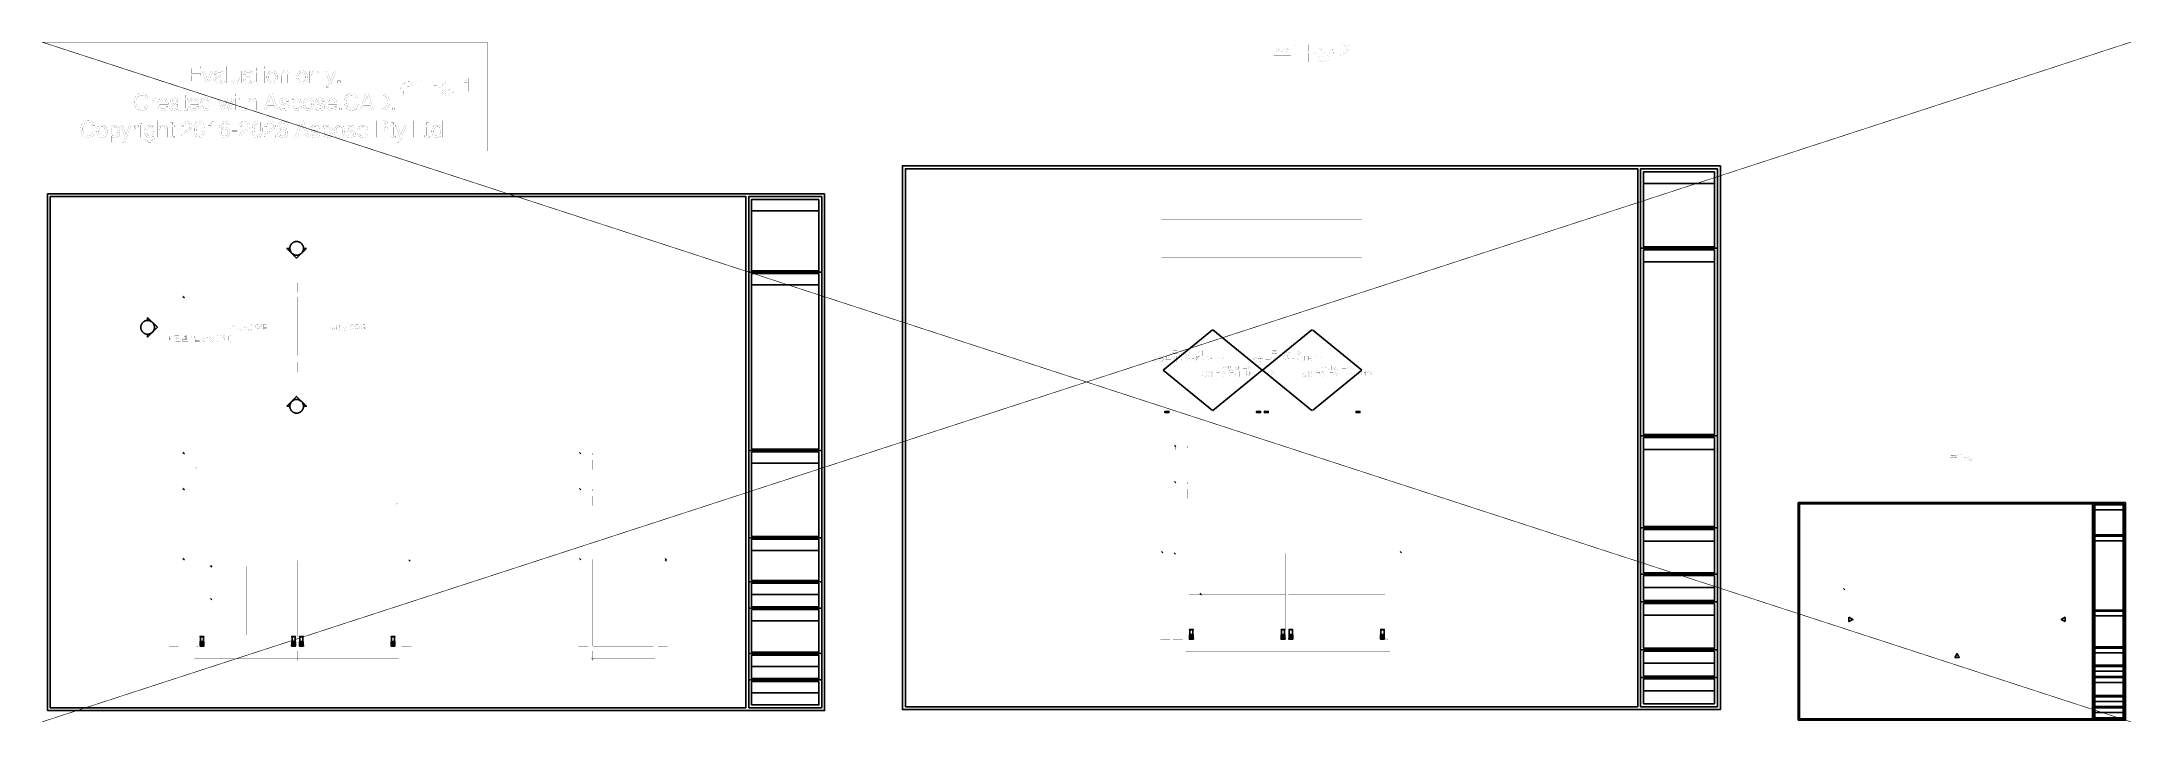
# Model space of a CAD drawing. Extents: x 0 to 840, y 0 to 273.
import ezdxf

# ---------------------------------------------------------------- set-up
doc = ezdxf.new("R2010")
doc.units = 0
doc.linetypes.add('1', pattern=[60.929508, 30.464754, -30.464754])
doc.layers.get('0').update_dxf_attribs({"linetype": 'CONTINUOUS'})
for name, color, linetype in [('DS-定制五金', 7, 'CONTINUOUS'), ('DS-定制台面', 7, 'CONTINUOUS'), ('DS-定制柜体', 7, 'CONTINUOUS'), ('SH-尺寸标注', 7, 'CONTINUOUS'), ('SH-文字标注', 7, 'CONTINUOUS'), ('SH-符号标注', 7, 'CONTINUOUS'), ('图框', 7, 'CONTINUOUS')]:
    doc.layers.add(name, color=color, linetype=linetype)

msp = doc.modelspace()

# ---------------------------------------------------------------- linework, layer by layer
at = {"color": 7, "linetype": '1', "const_width": 0.239}
for points in [[(0, 273.25), (840.16, 0)], [(0, 0), (840.16, 273.25)], [(0, 273.25), (840.16, 0)], [(0, 0), (840.16, 273.25)]]:
    msp.add_lwpolyline(points, dxfattribs=at)
at = {"color": 7, "const_width": 0.0392}
for points in [[(0, 273.25), (179.03, 273.25), (179.03, 229.53), (0, 229.53), (0, 273.25)], [(60.11, 259.88), (60.11, 257.61), (64.03, 257.61), (64.03, 256.86), (59.26, 256.86), (59.26, 263.5), (63.86, 263.5), (63.86, 262.75), (60.11, 262.75), (60.11, 260.63), (63.73, 260.63), (63.73, 259.88), (60.11, 259.88)], [(66.9, 256.86), (66.07, 256.86), (64.39, 261.63), (65.25, 261.63), (66.52, 257.76), (67.87, 261.63), (68.73, 261.63), (66.9, 256.86)], [(69.3, 260.22), (69.3, 260.22), (69.3, 260.22), (69.35, 260.63), (69.48, 260.98), (69.68, 261.26), (69.95, 261.48), (70.3, 261.64), (70.72, 261.74), (71.21, 261.77), (71.21, 261.77), (71.21, 261.77), (71.21, 261.77), (71.46, 261.76), (71.68, 261.74), (71.89, 261.71), (72.08, 261.66), (72.26, 261.6), (72.41, 261.52), (72.55, 261.44), (72.55, 261.44), (72.55, 261.44), (72.55, 261.44), (72.67, 261.33), (72.78, 261.22), (72.86, 261.09), (72.93, 260.96), (72.97, 260.81), (73, 260.64), (73.01, 260.47), (73.01, 260.47), (73.01, 257.66), (73.01, 257.66), (73.01, 257.66), (73.02, 257.56), (73.04, 257.48), (73.08, 257.41), (73.14, 257.36), (73.22, 257.32), (73.31, 257.29), (73.42, 257.29), (73.42, 257.29), (73.42, 257.29), (73.42, 257.29), (73.44, 257.29), (73.47, 257.29), (73.49, 257.29), (73.51, 257.29), (73.54, 257.3), (73.56, 257.3), (73.58, 257.3), (73.58, 257.3), (73.58, 256.73), (73.58, 256.73), (73.58, 256.73), (73.49, 256.71), (73.41, 256.69), (73.33, 256.68), (73.26, 256.66), (73.19, 256.66), (73.12, 256.65), (73.06, 256.65), (73.06, 256.65), (73.06, 256.65), (73.06, 256.65), (72.96, 256.65), (72.87, 256.66), (72.78, 256.68), (72.7, 256.7), (72.63, 256.74), (72.57, 256.77), (72.51, 256.82), (72.51, 256.82), (72.51, 256.82), (72.51, 256.82), (72.46, 256.87), (72.42, 256.93), (72.38, 257), (72.34, 257.07), (72.32, 257.16), (72.3, 257.25), (72.28, 257.35), (72.28, 257.35), (72.28, 257.35), (72.28, 257.35), (72.06, 257.16), (71.84, 257.01), (71.61, 256.88), (71.38, 256.78), (71.14, 256.71), (70.9, 256.66), (70.66, 256.65), (70.66, 256.65), (70.66, 256.65), (70.66, 256.65), (70.46, 256.66), (70.27, 256.68), (70.1, 256.72), (69.93, 256.77), (69.78, 256.84), (69.64, 256.93), (69.52, 257.03), (69.52, 257.03), (69.52, 257.03), (69.52, 257.03), (69.4, 257.15), (69.31, 257.27), (69.23, 257.41), (69.17, 257.56), (69.13, 257.71), (69.1, 257.88), (69.09, 258.06), (69.09, 258.06), (69.09, 258.06), (69.09, 258.06), (69.09, 258.12), (69.1, 258.18), (69.1, 258.23), (69.11, 258.29), (69.11, 258.34), (69.12, 258.39), (69.13, 258.44), (69.13, 258.44), (69.13, 258.44), (69.13, 258.44), (69.14, 258.49), (69.16, 258.54), (69.17, 258.58), (69.18, 258.63), (69.2, 258.67), (69.21, 258.71), (69.22, 258.75), (69.22, 258.75), (69.22, 258.75), (69.22, 258.75), (69.24, 258.79), (69.26, 258.82), (69.28, 258.86), (69.31, 258.89), (69.33, 258.93), (69.37, 258.96), (69.4, 258.99), (69.4, 258.99), (69.4, 258.99), (69.4, 258.99), (69.44, 259.03), (69.47, 259.06), (69.5, 259.08), (69.53, 259.11), (69.56, 259.14), (69.59, 259.16), (69.62, 259.18), (69.62, 259.18), (69.62, 259.18), (69.62, 259.18), (69.64, 259.2), (69.67, 259.22), (69.71, 259.24), (69.75, 259.26), (69.8, 259.28), (69.85, 259.3), (69.91, 259.32), (69.91, 259.32), (69.91, 259.32), (69.91, 259.32), (69.96, 259.34), (70.02, 259.36), (70.07, 259.37), (70.11, 259.39), (70.15, 259.4), (70.19, 259.41), (70.22, 259.42), (70.22, 259.42), (70.22, 259.42), (70.22, 259.42), (70.26, 259.43), (70.3, 259.44), (70.35, 259.45), (70.4, 259.46), (70.46, 259.47), (70.53, 259.49), (70.6, 259.5), (70.6, 259.5), (70.6, 259.5), (70.6, 259.5), (70.68, 259.51), (70.75, 259.52), (70.81, 259.53), (70.87, 259.54), (70.92, 259.55), (70.97, 259.56), (71, 259.56), (71, 259.56), (71, 259.56), (71, 259.56), (71.05, 259.57), (71.09, 259.58), (71.15, 259.58), (71.22, 259.59), (71.29, 259.6), (71.37, 259.61), (71.46, 259.63), (71.46, 259.63), (71.46, 259.63), (71.46, 259.63), (71.58, 259.64), (71.69, 259.66), (71.79, 259.69), (71.88, 259.71), (71.96, 259.74), (72.02, 259.77), (72.08, 259.8), (72.08, 259.8), (72.08, 259.8), (72.08, 259.8), (72.13, 259.84), (72.16, 259.88), (72.2, 259.92), (72.22, 259.97), (72.24, 260.03), (72.25, 260.09), (72.25, 260.16), (72.25, 260.16), (72.25, 260.36), (72.25, 260.36), (72.25, 260.36), (72.25, 260.45), (72.23, 260.54), (72.2, 260.62), (72.16, 260.7), (72.11, 260.77), (72.05, 260.83), (71.97, 260.88), (71.97, 260.88), (71.97, 260.88), (71.97, 260.88), (71.89, 260.93), (71.8, 260.97), (71.69, 261.01), (71.58, 261.03), (71.46, 261.05), (71.33, 261.06), (71.19, 261.07), (71.19, 261.07), (71.19, 261.07), (71.19, 261.07), (71.04, 261.06), (70.91, 261.05), (70.78, 261.03), (70.67, 261), (70.56, 260.96), (70.47, 260.92), (70.39, 260.86), (70.39, 260.86), (70.39, 260.86), (70.39, 260.86), (70.31, 260.8), (70.25, 260.72), (70.19, 260.64), (70.15, 260.55), (70.11, 260.45), (70.08, 260.34), (70.07, 260.22), (70.07, 260.22), (69.3, 260.22)], [(75.08, 263.5), (75.08, 256.86), (74.31, 256.86), (74.31, 263.5), (75.08, 263.5)], [(80.06, 256.86), (79.38, 256.86), (79.38, 257.52), (79.38, 257.52), (79.38, 257.52), (79.28, 257.39), (79.18, 257.28), (79.08, 257.17), (78.98, 257.07), (78.88, 256.99), (78.78, 256.91), (78.67, 256.85), (78.67, 256.85), (78.67, 256.85), (78.67, 256.85), (78.57, 256.8), (78.45, 256.75), (78.33, 256.71), (78.2, 256.69), (78.07, 256.67), (77.93, 256.65), (77.78, 256.65), (77.78, 256.65), (77.78, 256.65), (77.78, 256.65), (77.59, 256.66), (77.41, 256.68), (77.24, 256.71), (77.08, 256.77), (76.93, 256.83), (76.8, 256.91), (76.68, 257), (76.68, 257), (76.68, 257), (76.68, 257), (76.57, 257.11), (76.47, 257.23), (76.4, 257.35), (76.34, 257.49), (76.29, 257.63), (76.27, 257.79), (76.26, 257.95), (76.26, 257.95), (76.26, 261.63), (77.02, 261.63), (77.02, 258.25), (77.02, 258.25), (77.02, 258.25), (77.02, 258.13), (77.04, 258.02), (77.07, 257.92), (77.1, 257.82), (77.15, 257.73), (77.21, 257.65), (77.28, 257.57), (77.28, 257.57), (77.28, 257.57), (77.28, 257.57), (77.36, 257.5), (77.45, 257.44), (77.54, 257.4), (77.65, 257.36), (77.76, 257.33), (77.87, 257.32), (78, 257.31), (78, 257.31), (78, 257.31), (78, 257.31), (78.16, 257.32), (78.32, 257.35), (78.46, 257.39), (78.6, 257.46), (78.73, 257.54), (78.84, 257.64), (78.95, 257.76), (78.95, 257.76), (78.95, 257.76), (78.95, 257.76), (79.04, 257.89), (79.12, 258.03), (79.19, 258.19), (79.24, 258.35), (79.27, 258.53), (79.3, 258.72), (79.3, 258.93), (79.3, 258.93), (79.3, 261.63), (80.06, 261.63), (80.06, 256.86)], [(81.09, 260.22), (81.09, 260.22), (81.09, 260.22), (81.14, 260.63), (81.27, 260.98), (81.47, 261.26), (81.74, 261.48), (82.09, 261.64), (82.51, 261.74), (83, 261.77), (83, 261.77), (83, 261.77), (83, 261.77), (83.24, 261.76), (83.47, 261.74), (83.68, 261.71), (83.87, 261.66), (84.04, 261.6), (84.2, 261.52), (84.34, 261.44), (84.34, 261.44), (84.34, 261.44), (84.34, 261.44), (84.46, 261.33), (84.56, 261.22), (84.65, 261.09), (84.71, 260.96), (84.76, 260.81), (84.79, 260.64), (84.8, 260.47), (84.8, 260.47), (84.8, 257.66), (84.8, 257.66), (84.8, 257.66), (84.8, 257.56), (84.83, 257.48), (84.87, 257.41), (84.93, 257.36), (85, 257.32), (85.1, 257.29), (85.21, 257.29), (85.21, 257.29), (85.21, 257.29), (85.21, 257.29), (85.23, 257.29), (85.25, 257.29), (85.28, 257.29), (85.3, 257.29), (85.32, 257.3), (85.35, 257.3), (85.37, 257.3), (85.37, 257.3), (85.37, 256.73), (85.37, 256.73), (85.37, 256.73), (85.28, 256.71), (85.2, 256.69), (85.12, 256.68), (85.04, 256.66), (84.97, 256.66), (84.91, 256.65), (84.85, 256.65), (84.85, 256.65), (84.85, 256.65), (84.85, 256.65), (84.75, 256.65), (84.66, 256.66), (84.57, 256.68), (84.49, 256.7), (84.42, 256.74), (84.36, 256.77), (84.3, 256.82), (84.3, 256.82), (84.3, 256.82), (84.3, 256.82), (84.25, 256.87), (84.2, 256.93), (84.16, 257), (84.13, 257.07), (84.1, 257.16), (84.08, 257.25), (84.07, 257.35), (84.07, 257.35), (84.07, 257.35), (84.07, 257.35), (83.85, 257.16), (83.62, 257.01), (83.39, 256.88), (83.16, 256.78), (82.93, 256.71), (82.69, 256.66), (82.45, 256.65), (82.45, 256.65), (82.45, 256.65), (82.45, 256.65), (82.25, 256.66), (82.06, 256.68), (81.88, 256.72), (81.72, 256.77), (81.57, 256.84), (81.43, 256.93), (81.3, 257.03), (81.3, 257.03), (81.3, 257.03), (81.3, 257.03), (81.19, 257.15), (81.09, 257.27), (81.02, 257.41), (80.96, 257.56), (80.91, 257.71), (80.89, 257.88), (80.88, 258.06), (80.88, 258.06), (80.88, 258.06), (80.88, 258.06), (80.88, 258.12), (80.88, 258.18), (80.89, 258.23), (80.89, 258.29), (80.9, 258.34), (80.91, 258.39), (80.92, 258.44), (80.92, 258.44), (80.92, 258.44), (80.92, 258.44), (80.93, 258.49), (80.94, 258.54), (80.96, 258.58), (80.97, 258.63), (80.98, 258.67), (81, 258.71), (81.01, 258.75), (81.01, 258.75), (81.01, 258.75), (81.01, 258.75), (81.03, 258.79), (81.05, 258.82), (81.07, 258.86), (81.09, 258.89), (81.12, 258.93), (81.15, 258.96), (81.19, 258.99), (81.19, 258.99), (81.19, 258.99), (81.19, 258.99), (81.22, 259.03), (81.26, 259.06), (81.29, 259.08), (81.32, 259.11), (81.35, 259.14), (81.38, 259.16), (81.4, 259.18), (81.4, 259.18), (81.4, 259.18), (81.4, 259.18), (81.43, 259.2), (81.46, 259.22), (81.5, 259.24), (81.54, 259.26), (81.59, 259.28), (81.64, 259.3), (81.69, 259.32), (81.69, 259.32), (81.69, 259.32), (81.69, 259.32), (81.75, 259.34), (81.8, 259.36), (81.85, 259.37), (81.9, 259.39), (81.94, 259.4), (81.97, 259.41), (82.01, 259.42), (82.01, 259.42), (82.01, 259.42), (82.01, 259.42), (82.04, 259.43), (82.08, 259.44), (82.13, 259.45), (82.19, 259.46), (82.25, 259.47), (82.32, 259.49), (82.39, 259.5), (82.39, 259.5), (82.39, 259.5), (82.39, 259.5), (82.47, 259.51), (82.53, 259.52), (82.6, 259.53), (82.65, 259.54), (82.71, 259.55), (82.75, 259.56), (82.79, 259.56), (82.79, 259.56), (82.79, 259.56), (82.79, 259.56), (82.83, 259.57), (82.88, 259.58), (82.94, 259.58), (83, 259.59), (83.08, 259.6), (83.16, 259.61), (83.25, 259.63), (83.25, 259.63), (83.25, 259.63), (83.25, 259.63), (83.37, 259.64), (83.48, 259.66), (83.58, 259.69), (83.67, 259.71), (83.74, 259.74), (83.81, 259.77), (83.87, 259.8), (83.87, 259.8), (83.87, 259.8), (83.87, 259.8), (83.91, 259.84), (83.95, 259.88), (83.98, 259.92), (84.01, 259.97), (84.02, 260.03), (84.04, 260.09), (84.04, 260.16), (84.04, 260.16), (84.04, 260.36), (84.04, 260.36), (84.04, 260.36), (84.03, 260.45), (84.02, 260.54), (83.99, 260.62), (83.95, 260.7), (83.9, 260.77), (83.83, 260.83), (83.76, 260.88), (83.76, 260.88), (83.76, 260.88), (83.76, 260.88), (83.68, 260.93), (83.58, 260.97), (83.48, 261.01), (83.37, 261.03), (83.25, 261.05), (83.11, 261.06), (82.97, 261.07), (82.97, 261.07), (82.97, 261.07), (82.97, 261.07), (82.83, 261.06), (82.69, 261.05), (82.57, 261.03), (82.45, 261), (82.35, 260.96), (82.26, 260.92), (82.17, 260.86), (82.17, 260.86), (82.17, 260.86), (82.17, 260.86), (82.1, 260.8), (82.03, 260.72), (81.98, 260.64), (81.93, 260.55), (81.9, 260.45), (81.87, 260.34), (81.85, 260.22), (81.85, 260.22), (81.09, 260.22)], [(87.92, 261.63), (87.92, 261.01), (87.14, 261.01), (87.14, 257.74), (87.14, 257.74), (87.14, 257.74), (87.14, 257.67), (87.14, 257.61), (87.15, 257.55), (87.16, 257.51), (87.18, 257.46), (87.2, 257.43), (87.22, 257.4), (87.22, 257.4), (87.22, 257.4), (87.22, 257.4), (87.25, 257.38), (87.29, 257.36), (87.33, 257.34), (87.37, 257.33), (87.43, 257.32), (87.49, 257.32), (87.56, 257.31), (87.56, 257.31), (87.56, 257.31), (87.56, 257.31), (87.62, 257.32), (87.68, 257.32), (87.73, 257.32), (87.79, 257.33), (87.83, 257.33), (87.88, 257.34), (87.92, 257.35), (87.92, 257.35), (87.92, 256.71), (87.92, 256.71), (87.92, 256.71), (87.82, 256.7), (87.72, 256.68), (87.63, 256.67), (87.54, 256.66), (87.46, 256.65), (87.38, 256.65), (87.3, 256.65), (87.3, 256.65), (87.3, 256.65), (87.3, 256.65), (87.18, 256.65), (87.06, 256.67), (86.96, 256.69), (86.86, 256.71), (86.77, 256.75), (86.69, 256.79), (86.62, 256.85), (86.62, 256.85), (86.62, 256.85), (86.62, 256.85), (86.55, 256.9), (86.5, 256.97), (86.46, 257.04), (86.42, 257.12), (86.4, 257.21), (86.38, 257.31), (86.38, 257.41), (86.38, 257.41), (86.38, 261.01), (85.73, 261.01), (85.73, 261.63), (86.38, 261.63), (86.38, 262.94), (87.14, 262.94), (87.14, 261.63), (87.92, 261.63)], [(89.47, 262.54), (88.7, 262.54), (88.7, 263.5), (89.47, 263.5), (89.47, 262.54)], [(89.47, 261.63), (89.47, 256.86), (88.71, 256.86), (88.71, 261.63), (89.47, 261.63)], [(92.55, 261.77), (92.55, 261.77), (92.55, 261.77), (92.83, 261.75), (93.1, 261.71), (93.34, 261.64), (93.57, 261.55), (93.78, 261.42), (93.97, 261.27), (94.15, 261.09), (94.15, 261.09), (94.15, 261.09), (94.15, 261.09), (94.3, 260.88), (94.42, 260.66), (94.53, 260.41), (94.61, 260.13), (94.67, 259.83), (94.7, 259.51), (94.71, 259.17), (94.71, 259.17), (94.71, 259.17), (94.71, 259.17), (94.7, 258.85), (94.67, 258.54), (94.61, 258.26), (94.53, 257.99), (94.42, 257.75), (94.29, 257.53), (94.14, 257.32), (94.14, 257.32), (94.14, 257.32), (94.14, 257.32), (93.96, 257.14), (93.77, 256.99), (93.56, 256.87), (93.34, 256.77), (93.09, 256.7), (92.83, 256.66), (92.56, 256.65), (92.56, 256.65), (92.56, 256.65), (92.56, 256.65), (92.27, 256.66), (92.01, 256.7), (91.76, 256.77), (91.54, 256.87), (91.33, 257), (91.14, 257.15), (90.97, 257.33), (90.97, 257.33), (90.97, 257.33), (90.97, 257.33), (90.82, 257.53), (90.69, 257.76), (90.58, 258.01), (90.5, 258.27), (90.44, 258.56), (90.41, 258.88), (90.4, 259.21), (90.4, 259.21), (90.4, 259.21), (90.4, 259.21), (90.41, 259.54), (90.44, 259.85), (90.5, 260.14), (90.58, 260.41), (90.69, 260.66), (90.82, 260.89), (90.97, 261.09), (90.97, 261.09), (90.97, 261.09), (90.97, 261.09), (91.14, 261.27), (91.33, 261.42), (91.54, 261.55), (91.77, 261.64), (92.01, 261.71), (92.27, 261.75), (92.55, 261.77)], [(92.56, 261.07), (92.38, 261.06), (92.21, 261.03), (92.06, 260.98), (91.92, 260.91), (91.78, 260.81), (91.66, 260.7), (91.55, 260.57), (91.55, 260.57), (91.55, 260.57), (91.55, 260.57), (91.46, 260.42), (91.37, 260.26), (91.31, 260.08), (91.26, 259.88), (91.22, 259.67), (91.2, 259.45), (91.19, 259.21), (91.19, 259.21), (91.19, 259.21), (91.19, 259.21), (91.2, 258.97), (91.22, 258.75), (91.26, 258.54), (91.31, 258.34), (91.37, 258.16), (91.46, 258), (91.55, 257.85), (91.55, 257.85), (91.55, 257.85), (91.55, 257.85), (91.66, 257.72), (91.78, 257.6), (91.92, 257.51), (92.06, 257.44), (92.21, 257.39), (92.38, 257.36), (92.56, 257.35), (92.56, 257.35), (92.56, 257.35), (92.56, 257.35), (92.73, 257.36), (92.89, 257.39), (93.05, 257.44), (93.19, 257.51), (93.32, 257.6), (93.44, 257.72), (93.55, 257.85), (93.55, 257.85), (93.55, 257.85), (93.55, 257.85), (93.65, 258), (93.73, 258.16), (93.8, 258.34), (93.85, 258.53), (93.89, 258.73), (93.91, 258.95), (93.92, 259.18), (93.92, 259.18), (93.92, 259.18), (93.92, 259.18), (93.91, 259.43), (93.89, 259.66), (93.86, 259.87), (93.8, 260.07), (93.74, 260.25), (93.66, 260.42), (93.56, 260.57), (93.56, 260.57), (93.56, 260.57), (93.56, 260.57), (93.45, 260.7), (93.33, 260.81), (93.2, 260.9), (93.06, 260.98), (92.9, 261.03), (92.73, 261.06), (92.56, 261.07)], [(95.53, 261.63), (96.24, 261.63), (96.24, 260.83), (96.24, 260.83), (96.24, 260.83), (96.33, 260.97), (96.42, 261.09), (96.52, 261.21), (96.62, 261.31), (96.72, 261.4), (96.82, 261.48), (96.92, 261.55), (96.92, 261.55), (96.92, 261.55), (96.92, 261.55), (97.03, 261.61), (97.15, 261.66), (97.27, 261.7), (97.4, 261.73), (97.53, 261.75), (97.67, 261.76), (97.82, 261.77), (97.82, 261.77), (97.82, 261.77), (97.82, 261.77), (98.01, 261.76), (98.19, 261.74), (98.36, 261.7), (98.52, 261.65), (98.67, 261.59), (98.8, 261.51), (98.92, 261.41), (98.92, 261.41), (98.92, 261.41), (98.92, 261.41), (99.03, 261.31), (99.12, 261.19), (99.2, 261.07), (99.26, 260.93), (99.3, 260.79), (99.32, 260.63), (99.33, 260.47), (99.33, 260.47), (99.33, 256.86), (98.58, 256.86), (98.58, 260.17), (98.58, 260.17), (98.58, 260.17), (98.57, 260.28), (98.55, 260.4), (98.53, 260.5), (98.49, 260.6), (98.44, 260.69), (98.38, 260.77), (98.31, 260.85), (98.31, 260.85), (98.31, 260.85), (98.31, 260.85), (98.23, 260.92), (98.15, 260.97), (98.05, 261.02), (97.95, 261.06), (97.84, 261.08), (97.72, 261.1), (97.59, 261.1), (97.59, 261.1), (97.59, 261.1), (97.59, 261.1), (97.43, 261.09), (97.28, 261.07), (97.13, 261.02), (97, 260.96), (96.88, 260.88), (96.76, 260.78), (96.65, 260.66), (96.65, 260.66), (96.65, 260.66), (96.65, 260.66), (96.56, 260.53), (96.48, 260.39), (96.42, 260.23), (96.36, 260.06), (96.33, 259.88), (96.31, 259.69), (96.3, 259.49), (96.3, 259.49), (96.3, 256.86), (95.53, 256.86), (95.53, 261.63)], [(104.58, 261.77), (104.58, 261.77), (104.58, 261.77), (104.86, 261.75), (105.13, 261.71), (105.38, 261.64), (105.6, 261.55), (105.81, 261.42), (106.01, 261.27), (106.18, 261.09), (106.18, 261.09), (106.18, 261.09), (106.18, 261.09), (106.33, 260.88), (106.46, 260.66), (106.56, 260.41), (106.64, 260.13), (106.7, 259.83), (106.74, 259.51), (106.75, 259.17), (106.75, 259.17), (106.75, 259.17), (106.75, 259.17), (106.73, 258.85), (106.7, 258.54), (106.64, 258.26), (106.56, 257.99), (106.45, 257.75), (106.32, 257.53), (106.17, 257.32), (106.17, 257.32), (106.17, 257.32), (106.17, 257.32), (105.99, 257.14), (105.8, 256.99), (105.59, 256.87), (105.37, 256.77), (105.13, 256.7), (104.87, 256.66), (104.59, 256.65), (104.59, 256.65), (104.59, 256.65), (104.59, 256.65), (104.31, 256.66), (104.04, 256.7), (103.8, 256.77), (103.57, 256.87), (103.36, 257), (103.17, 257.15), (103, 257.33), (103, 257.33), (103, 257.33), (103, 257.33), (102.85, 257.53), (102.72, 257.76), (102.61, 258.01), (102.53, 258.27), (102.48, 258.56), (102.44, 258.88), (102.43, 259.21), (102.43, 259.21), (102.43, 259.21), (102.43, 259.21), (102.44, 259.54), (102.48, 259.85), (102.53, 260.14), (102.62, 260.41), (102.72, 260.66), (102.85, 260.89), (103, 261.09), (103, 261.09), (103, 261.09), (103, 261.09), (103.18, 261.27), (103.37, 261.42), (103.57, 261.55), (103.8, 261.64), (104.04, 261.71), (104.3, 261.75), (104.58, 261.77)], [(104.59, 261.07), (104.41, 261.06), (104.25, 261.03), (104.09, 260.98), (103.95, 260.91), (103.82, 260.81), (103.7, 260.7), (103.59, 260.57), (103.59, 260.57), (103.59, 260.57), (103.59, 260.57), (103.49, 260.42), (103.41, 260.26), (103.34, 260.08), (103.29, 259.88), (103.25, 259.67), (103.23, 259.45), (103.22, 259.21), (103.22, 259.21), (103.22, 259.21), (103.22, 259.21), (103.23, 258.97), (103.25, 258.75), (103.29, 258.54), (103.34, 258.34), (103.41, 258.16), (103.49, 258), (103.59, 257.85), (103.59, 257.85), (103.59, 257.85), (103.59, 257.85), (103.7, 257.72), (103.82, 257.6), (103.95, 257.51), (104.09, 257.44), (104.25, 257.39), (104.41, 257.36), (104.59, 257.35), (104.59, 257.35), (104.59, 257.35), (104.59, 257.35), (104.76, 257.36), (104.93, 257.39), (105.08, 257.44), (105.22, 257.51), (105.35, 257.6), (105.47, 257.72), (105.59, 257.85), (105.59, 257.85), (105.59, 257.85), (105.59, 257.85), (105.68, 258), (105.77, 258.16), (105.83, 258.34), (105.89, 258.53), (105.92, 258.73), (105.95, 258.95), (105.95, 259.18), (105.95, 259.18), (105.95, 259.18), (105.95, 259.18), (105.95, 259.43), (105.92, 259.66), (105.89, 259.87), (105.84, 260.07), (105.77, 260.25), (105.69, 260.42), (105.59, 260.57), (105.59, 260.57), (105.59, 260.57), (105.59, 260.57), (105.49, 260.7), (105.36, 260.81), (105.23, 260.9), (105.09, 260.98), (104.93, 261.03), (104.77, 261.06), (104.59, 261.07)], [(107.57, 261.63), (108.27, 261.63), (108.27, 260.83), (108.27, 260.83), (108.27, 260.83), (108.36, 260.97), (108.45, 261.09), (108.55, 261.21), (108.65, 261.31), (108.75, 261.4), (108.85, 261.48), (108.96, 261.55), (108.96, 261.55), (108.96, 261.55), (108.96, 261.55), (109.06, 261.61), (109.18, 261.66), (109.3, 261.7), (109.43, 261.73), (109.56, 261.75), (109.71, 261.76), (109.85, 261.77), (109.85, 261.77), (109.85, 261.77), (109.85, 261.77), (110.04, 261.76), (110.23, 261.74), (110.39, 261.7), (110.55, 261.65), (110.7, 261.59), (110.83, 261.51), (110.96, 261.41), (110.96, 261.41), (110.96, 261.41), (110.96, 261.41), (111.06, 261.31), (111.16, 261.19), (111.23, 261.07), (111.29, 260.93), (111.33, 260.79), (111.36, 260.63), (111.36, 260.47), (111.36, 260.47), (111.36, 256.86), (110.61, 256.86), (110.61, 260.17), (110.61, 260.17), (110.61, 260.17), (110.6, 260.28), (110.59, 260.4), (110.56, 260.5), (110.52, 260.6), (110.47, 260.69), (110.41, 260.77), (110.34, 260.85), (110.34, 260.85), (110.34, 260.85), (110.34, 260.85), (110.27, 260.92), (110.18, 260.97), (110.08, 261.02), (109.98, 261.06), (109.87, 261.08), (109.75, 261.1), (109.62, 261.1), (109.62, 261.1), (109.62, 261.1), (109.62, 261.1), (109.46, 261.09), (109.31, 261.07), (109.17, 261.02), (109.03, 260.96), (108.91, 260.88), (108.79, 260.78), (108.69, 260.66), (108.69, 260.66), (108.69, 260.66), (108.69, 260.66), (108.59, 260.53), (108.51, 260.39), (108.45, 260.23), (108.4, 260.06), (108.36, 259.88), (108.34, 259.69), (108.33, 259.49), (108.33, 259.49), (108.33, 256.86), (107.57, 256.86), (107.57, 261.63)], [(113.22, 263.5), (113.22, 256.86), (112.46, 256.86), (112.46, 263.5), (113.22, 263.5)], [(117.3, 261.63), (118.12, 261.63), (116, 255.86), (116, 255.86), (116, 255.86), (115.88, 255.6), (115.75, 255.38), (115.59, 255.19), (115.42, 255.05), (115.22, 254.95), (115.01, 254.89), (114.77, 254.87), (114.77, 254.87), (114.77, 254.87), (114.77, 254.87), (114.69, 254.88), (114.61, 254.88), (114.54, 254.9), (114.47, 254.91), (114.4, 254.93), (114.33, 254.96), (114.26, 254.99), (114.26, 254.99), (114.26, 255.67), (114.26, 255.67), (114.26, 255.67), (114.33, 255.66), (114.39, 255.65), (114.45, 255.64), (114.51, 255.63), (114.57, 255.62), (114.62, 255.62), (114.66, 255.62), (114.66, 255.62), (114.66, 255.62), (114.66, 255.62), (114.73, 255.62), (114.79, 255.63), (114.85, 255.64), (114.9, 255.65), (114.95, 255.67), (114.99, 255.7), (115.03, 255.73), (115.03, 255.73), (115.03, 255.73), (115.03, 255.73), (115.07, 255.76), (115.11, 255.8), (115.14, 255.84), (115.18, 255.89), (115.21, 255.95), (115.24, 256.01), (115.27, 256.08), (115.27, 256.08), (115.56, 256.84), (113.95, 261.63), (114.76, 261.63), (115.98, 257.92), (117.3, 261.63)], [(37.05, 249.17), (37.05, 249.17), (37.05, 249.17), (37.05, 249.3), (37.05, 249.43), (37.06, 249.56), (37.07, 249.69), (37.09, 249.82), (37.11, 249.95), (37.13, 250.07), (37.13, 250.07), (37.13, 250.07), (37.13, 250.07), (37.15, 250.2), (37.18, 250.33), (37.22, 250.46), (37.26, 250.6), (37.31, 250.73), (37.36, 250.87), (37.42, 251), (37.42, 251), (37.42, 251), (37.42, 251), (37.49, 251.14), (37.56, 251.27), (37.63, 251.39), (37.71, 251.51), (37.79, 251.63), (37.87, 251.74), (37.96, 251.84), (37.96, 251.84), (37.96, 251.84), (37.96, 251.84), (38.06, 251.94), (38.17, 252.04), (38.28, 252.13), (38.41, 252.22), (38.54, 252.3), (38.69, 252.37), (38.84, 252.44), (38.84, 252.44), (38.84, 252.44), (38.84, 252.44), (39, 252.5), (39.16, 252.56), (39.34, 252.6), (39.51, 252.63), (39.7, 252.66), (39.89, 252.67), (40.08, 252.68), (40.08, 252.68), (40.08, 252.68), (40.08, 252.68), (40.66, 252.63), (41.18, 252.5), (41.61, 252.28), (41.98, 251.97), (42.27, 251.57), (42.49, 251.09), (42.64, 250.51), (42.64, 250.51), (41.78, 250.51), (41.78, 250.51), (41.78, 250.51), (41.73, 250.71), (41.67, 250.89), (41.6, 251.05), (41.52, 251.21), (41.42, 251.34), (41.32, 251.47), (41.2, 251.58), (41.2, 251.58), (41.2, 251.58), (41.2, 251.58), (41.07, 251.67), (40.93, 251.75), (40.77, 251.81), (40.59, 251.87), (40.4, 251.9), (40.2, 251.92), (39.98, 251.93), (39.98, 251.93), (39.98, 251.93), (39.98, 251.93), (39.71, 251.92), (39.46, 251.87), (39.23, 251.8), (39.01, 251.69), (38.81, 251.55), (38.62, 251.39), (38.45, 251.19), (38.45, 251.19), (38.45, 251.19), (38.45, 251.19), (38.31, 250.97), (38.18, 250.73), (38.08, 250.46), (38, 250.17), (37.94, 249.86), (37.91, 249.53), (37.89, 249.18), (37.89, 249.18), (37.89, 249.18), (37.89, 249.18), (37.91, 248.83), (37.94, 248.51), (38, 248.21), (38.09, 247.92), (38.19, 247.66), (38.32, 247.42), (38.48, 247.2), (38.48, 247.2), (38.48, 247.2), (38.48, 247.2), (38.65, 247), (38.84, 246.84), (39.05, 246.71), (39.28, 246.6), (39.52, 246.53), (39.78, 246.48), (40.05, 246.47), (40.05, 246.47), (40.05, 246.47), (40.05, 246.47), (40.28, 246.48), (40.49, 246.5), (40.69, 246.55), (40.87, 246.62), (41.03, 246.7), (41.18, 246.8), (41.31, 246.93), (41.31, 246.93), (41.31, 246.93), (41.31, 246.93), (41.43, 247.07), (41.54, 247.23), (41.63, 247.41), (41.72, 247.62), (41.79, 247.84), (41.85, 248.09), (41.9, 248.35), (41.9, 248.35), (42.78, 248.35), (42.78, 248.35), (42.78, 248.35), (42.65, 247.65), (42.43, 247.06), (42.13, 246.58), (41.74, 246.2), (41.26, 245.93), (40.7, 245.77), (40.04, 245.72), (40.04, 245.72), (40.04, 245.72), (40.04, 245.72), (39.85, 245.72), (39.67, 245.74), (39.48, 245.76), (39.31, 245.79), (39.14, 245.84), (38.98, 245.89), (38.82, 245.95), (38.82, 245.95), (38.82, 245.95), (38.82, 245.95), (38.67, 246.02), (38.53, 246.09), (38.39, 246.17), (38.27, 246.26), (38.16, 246.35), (38.05, 246.44), (37.95, 246.54), (37.95, 246.54), (37.95, 246.54), (37.95, 246.54), (37.86, 246.64), (37.78, 246.75), (37.7, 246.87), (37.62, 246.98), (37.55, 247.11), (37.48, 247.24), (37.42, 247.37), (37.42, 247.37), (37.42, 247.37), (37.42, 247.37), (37.36, 247.51), (37.3, 247.64), (37.26, 247.77), (37.22, 247.9), (37.18, 248.03), (37.15, 248.16), (37.12, 248.29), (37.12, 248.29), (37.12, 248.29), (37.12, 248.29), (37.1, 248.41), (37.09, 248.54), (37.07, 248.66), (37.06, 248.79), (37.05, 248.92), (37.05, 249.04), (37.05, 249.17)], [(67.92, 252.57), (67.92, 245.93), (67.24, 245.93), (67.24, 246.56), (67.24, 246.56), (67.24, 246.56), (67.15, 246.43), (67.06, 246.32), (66.97, 246.22), (66.87, 246.13), (66.78, 246.05), (66.68, 245.98), (66.57, 245.91), (66.57, 245.91), (66.57, 245.91), (66.57, 245.91), (66.47, 245.86), (66.36, 245.82), (66.24, 245.78), (66.12, 245.75), (65.99, 245.73), (65.86, 245.72), (65.72, 245.72), (65.72, 245.72), (65.72, 245.72), (65.72, 245.72), (65.45, 245.73), (65.2, 245.78), (64.97, 245.85), (64.75, 245.95), (64.55, 246.07), (64.37, 246.23), (64.2, 246.42), (64.2, 246.42), (64.2, 246.42), (64.2, 246.42), (64.05, 246.62), (63.93, 246.86), (63.83, 247.11), (63.75, 247.38), (63.69, 247.67), (63.66, 247.99), (63.65, 248.32), (63.65, 248.32), (63.65, 248.32), (63.65, 248.32), (63.66, 248.64), (63.69, 248.94), (63.75, 249.22), (63.83, 249.48), (63.93, 249.72), (64.06, 249.94), (64.21, 250.15), (64.21, 250.15), (64.21, 250.15), (64.21, 250.15), (64.37, 250.33), (64.56, 250.49), (64.75, 250.61), (64.97, 250.71), (65.19, 250.78), (65.44, 250.82), (65.69, 250.84), (65.69, 250.84), (65.69, 250.84), (65.69, 250.84), (65.97, 250.82), (66.22, 250.78), (66.45, 250.7), (66.66, 250.6), (66.84, 250.46), (67.01, 250.3), (67.16, 250.1), (67.16, 250.1), (67.16, 252.57), (67.92, 252.57)], [(70.82, 257.31), (71, 257.32), (71.16, 257.34), (71.32, 257.37), (71.47, 257.42), (71.6, 257.48), (71.73, 257.56), (71.85, 257.65), (71.85, 257.65), (71.85, 257.65), (71.85, 257.65), (71.96, 257.74), (72.05, 257.84), (72.12, 257.94), (72.18, 258.04), (72.22, 258.15), (72.24, 258.25), (72.25, 258.36), (72.25, 258.36), (72.25, 259.22), (72.25, 259.22), (72.25, 259.22), (72.18, 259.19), (72.1, 259.16), (72.01, 259.13), (71.92, 259.1), (71.81, 259.08), (71.69, 259.06), (71.56, 259.03), (71.56, 259.03), (71.56, 259.03), (71.56, 259.03), (71.44, 259.01), (71.31, 258.99), (71.19, 258.98), (71.08, 258.96), (70.97, 258.94), (70.87, 258.92), (70.77, 258.91), (70.77, 258.91), (70.77, 258.91), (70.77, 258.91), (70.67, 258.89), (70.58, 258.86), (70.49, 258.83), (70.4, 258.8), (70.32, 258.75), (70.24, 258.7), (70.16, 258.65), (70.16, 258.65), (70.16, 258.65), (70.16, 258.65), (70.09, 258.59), (70.02, 258.52), (69.97, 258.44), (69.93, 258.36), (69.91, 258.27), (69.89, 258.18), (69.88, 258.08), (69.88, 258.08), (69.88, 258.08), (69.88, 258.08), (69.89, 257.98), (69.9, 257.88), (69.93, 257.8), (69.96, 257.72), (70.01, 257.64), (70.06, 257.57), (70.13, 257.51), (70.13, 257.51), (70.13, 257.51), (70.13, 257.51), (70.2, 257.46), (70.29, 257.42), (70.38, 257.38), (70.48, 257.35), (70.58, 257.33), (70.7, 257.32), (70.82, 257.31)], [(78.68, 251.61), (77.92, 251.61), (77.92, 252.57), (78.68, 252.57), (78.68, 251.61)], [(82.61, 257.31), (82.78, 257.32), (82.95, 257.34), (83.11, 257.37), (83.25, 257.42), (83.39, 257.48), (83.52, 257.56), (83.64, 257.65), (83.64, 257.65), (83.64, 257.65), (83.64, 257.65), (83.74, 257.74), (83.83, 257.84), (83.91, 257.94), (83.97, 258.04), (84.01, 258.15), (84.03, 258.25), (84.04, 258.36), (84.04, 258.36), (84.04, 259.22), (84.04, 259.22), (84.04, 259.22), (83.97, 259.19), (83.89, 259.16), (83.8, 259.13), (83.7, 259.1), (83.6, 259.08), (83.48, 259.06), (83.35, 259.03), (83.35, 259.03), (83.35, 259.03), (83.35, 259.03), (83.22, 259.01), (83.1, 258.99), (82.98, 258.98), (82.87, 258.96), (82.76, 258.94), (82.65, 258.92), (82.55, 258.91), (82.55, 258.91), (82.55, 258.91), (82.55, 258.91), (82.46, 258.89), (82.37, 258.86), (82.28, 258.83), (82.19, 258.8), (82.11, 258.75), (82.02, 258.7), (81.94, 258.65), (81.94, 258.65), (81.94, 258.65), (81.94, 258.65), (81.87, 258.59), (81.81, 258.52), (81.76, 258.44), (81.72, 258.36), (81.69, 258.27), (81.68, 258.18), (81.67, 258.08), (81.67, 258.08), (81.67, 258.08), (81.67, 258.08), (81.68, 257.98), (81.69, 257.88), (81.72, 257.8), (81.75, 257.72), (81.8, 257.64), (81.85, 257.57), (81.92, 257.51), (81.92, 257.51), (81.92, 257.51), (81.92, 257.51), (81.99, 257.46), (82.07, 257.42), (82.16, 257.38), (82.26, 257.35), (82.37, 257.33), (82.49, 257.32), (82.61, 257.31)], [(85.47, 249.23), (85.47, 249.23), (85.47, 249.23), (85.46, 249.37), (85.44, 249.5), (85.41, 249.61), (85.37, 249.72), (85.31, 249.81), (85.25, 249.89), (85.16, 249.95), (85.16, 249.95), (85.16, 249.95), (85.16, 249.95), (85.08, 250.01), (84.98, 250.06), (84.89, 250.1), (84.79, 250.13), (84.69, 250.15), (84.59, 250.17), (84.49, 250.17), (84.49, 250.17), (84.49, 250.17), (84.49, 250.17), (84.32, 250.16), (84.17, 250.14), (84.03, 250.09), (83.89, 250.03), (83.77, 249.95), (83.65, 249.85), (83.55, 249.73), (83.55, 249.73), (83.55, 249.73), (83.55, 249.73), (83.45, 249.6), (83.37, 249.45), (83.31, 249.3), (83.26, 249.13), (83.22, 248.95), (83.2, 248.76), (83.19, 248.56), (83.19, 248.56), (83.19, 245.93), (82.44, 245.93), (82.44, 252.57), (83.19, 252.57), (83.19, 250.05), (83.19, 250.05), (83.19, 250.05), (83.29, 250.16), (83.39, 250.27), (83.48, 250.37), (83.58, 250.46), (83.68, 250.54), (83.77, 250.6), (83.87, 250.66), (83.87, 250.66), (83.87, 250.66), (83.87, 250.66), (83.97, 250.71), (84.08, 250.75), (84.19, 250.78), (84.32, 250.81), (84.44, 250.82), (84.58, 250.83), (84.72, 250.84), (84.72, 250.84), (84.72, 250.84), (84.72, 250.84), (84.91, 250.83), (85.09, 250.81), (85.26, 250.77), (85.42, 250.72), (85.57, 250.66), (85.7, 250.58), (85.82, 250.49), (85.82, 250.49), (85.82, 250.49), (85.82, 250.49), (85.93, 250.38), (86.02, 250.27), (86.09, 250.14), (86.15, 250), (86.19, 249.86), (86.22, 249.7), (86.23, 249.54), (86.23, 249.54), (86.23, 245.93), (85.47, 245.93), (85.47, 249.23)], [(93.35, 247.92), (90.79, 247.92), (90.09, 245.93), (89.19, 245.93), (91.55, 252.57), (92.65, 252.57), (94.98, 245.93), (94.03, 245.93), (93.35, 247.92)], [(119.89, 257.81), (119.89, 256.86), (118.94, 256.86), (118.94, 257.81), (119.89, 257.81)], [(121.55, 249.17), (121.55, 249.17), (121.55, 249.17), (121.55, 249.3), (121.55, 249.43), (121.56, 249.56), (121.57, 249.69), (121.59, 249.82), (121.6, 249.95), (121.63, 250.07), (121.63, 250.07), (121.63, 250.07), (121.63, 250.07), (121.65, 250.2), (121.68, 250.33), (121.72, 250.46), (121.76, 250.6), (121.81, 250.73), (121.86, 250.87), (121.92, 251), (121.92, 251), (121.92, 251), (121.92, 251), (121.99, 251.14), (122.05, 251.27), (122.13, 251.39), (122.21, 251.51), (122.29, 251.63), (122.37, 251.74), (122.46, 251.84), (122.46, 251.84), (122.46, 251.84), (122.46, 251.84), (122.56, 251.94), (122.67, 252.04), (122.78, 252.13), (122.91, 252.22), (123.04, 252.3), (123.18, 252.37), (123.34, 252.44), (123.34, 252.44), (123.34, 252.44), (123.34, 252.44), (123.5, 252.5), (123.66, 252.56), (123.84, 252.6), (124.01, 252.63), (124.2, 252.66), (124.39, 252.67), (124.58, 252.68), (124.58, 252.68), (124.58, 252.68), (124.58, 252.68), (125.16, 252.63), (125.67, 252.5), (126.11, 252.28), (126.48, 251.97), (126.77, 251.57), (126.99, 251.09), (127.14, 250.51), (127.14, 250.51), (126.27, 250.51), (126.27, 250.51), (126.27, 250.51), (126.23, 250.71), (126.17, 250.89), (126.1, 251.05), (126.02, 251.21), (125.92, 251.34), (125.82, 251.47), (125.7, 251.58), (125.7, 251.58), (125.7, 251.58), (125.7, 251.58), (125.57, 251.67), (125.43, 251.75), (125.27, 251.81), (125.09, 251.87), (124.9, 251.9), (124.7, 251.92), (124.48, 251.93), (124.48, 251.93), (124.48, 251.93), (124.48, 251.93), (124.21, 251.92), (123.96, 251.87), (123.73, 251.8), (123.51, 251.69), (123.31, 251.55), (123.12, 251.39), (122.95, 251.19), (122.95, 251.19), (122.95, 251.19), (122.95, 251.19), (122.81, 250.97), (122.68, 250.73), (122.58, 250.46), (122.5, 250.17), (122.44, 249.86), (122.41, 249.53), (122.39, 249.18), (122.39, 249.18), (122.39, 249.18), (122.39, 249.18), (122.41, 248.83), (122.44, 248.51), (122.5, 248.21), (122.58, 247.92), (122.69, 247.66), (122.82, 247.42), (122.98, 247.2), (122.98, 247.2), (122.98, 247.2), (122.98, 247.2), (123.15, 247), (123.34, 246.84), (123.55, 246.71), (123.78, 246.6), (124.02, 246.53), (124.28, 246.48), (124.55, 246.47), (124.55, 246.47), (124.55, 246.47), (124.55, 246.47), (124.78, 246.48), (124.99, 246.5), (125.18, 246.55), (125.36, 246.62), (125.53, 246.7), (125.68, 246.8), (125.81, 246.93), (125.81, 246.93), (125.81, 246.93), (125.81, 246.93), (125.93, 247.07), (126.04, 247.23), (126.13, 247.41), (126.22, 247.62), (126.29, 247.84), (126.35, 248.09), (126.4, 248.35), (126.4, 248.35), (127.28, 248.35), (127.28, 248.35), (127.28, 248.35), (127.15, 247.65), (126.93, 247.06), (126.63, 246.58), (126.24, 246.2), (125.76, 245.93), (125.19, 245.77), (124.54, 245.72), (124.54, 245.72), (124.54, 245.72), (124.54, 245.72), (124.35, 245.72), (124.16, 245.74), (123.98, 245.76), (123.81, 245.79), (123.64, 245.84), (123.48, 245.89), (123.32, 245.95), (123.32, 245.95), (123.32, 245.95), (123.32, 245.95), (123.17, 246.02), (123.03, 246.09), (122.89, 246.17), (122.77, 246.26), (122.66, 246.35), (122.55, 246.44), (122.45, 246.54), (122.45, 246.54), (122.45, 246.54), (122.45, 246.54), (122.36, 246.64), (122.28, 246.75), (122.2, 246.87), (122.12, 246.98), (122.05, 247.11), (121.98, 247.24), (121.92, 247.37), (121.92, 247.37), (121.92, 247.37), (121.92, 247.37), (121.86, 247.51), (121.8, 247.64), (121.76, 247.77), (121.72, 247.9), (121.68, 248.03), (121.65, 248.16), (121.62, 248.29), (121.62, 248.29), (121.62, 248.29), (121.62, 248.29), (121.6, 248.41), (121.59, 248.54), (121.57, 248.66), (121.56, 248.79), (121.55, 248.92), (121.55, 249.04), (121.55, 249.17)], [(131.94, 247.92), (129.38, 247.92), (128.68, 245.93), (127.78, 245.93), (130.15, 252.57), (131.24, 252.57), (133.57, 245.93), (132.62, 245.93), (131.94, 247.92)], [(134.44, 245.93), (134.44, 252.57), (137, 252.57), (137, 252.57), (137, 252.57), (137.35, 252.55), (137.67, 252.5), (137.98, 252.41), (138.26, 252.28), (138.53, 252.12), (138.76, 251.92), (138.98, 251.69), (138.98, 251.69), (138.98, 251.69), (138.98, 251.69), (139.17, 251.42), (139.33, 251.13), (139.47, 250.81), (139.57, 250.46), (139.64, 250.08), (139.69, 249.68), (139.7, 249.25), (139.7, 249.25), (139.7, 249.25), (139.7, 249.25), (139.69, 248.82), (139.64, 248.42), (139.57, 248.05), (139.46, 247.7), (139.33, 247.38), (139.17, 247.08), (138.98, 246.82), (138.98, 246.82), (138.98, 246.82), (138.98, 246.82), (138.76, 246.58), (138.52, 246.38), (138.26, 246.22), (137.98, 246.09), (137.67, 246), (137.34, 245.95), (137, 245.93), (137, 245.93), (134.44, 245.93)], [(45.98, 250.04), (45.98, 250.04), (45.98, 250.04), (45.77, 250.02), (45.58, 250), (45.4, 249.96), (45.23, 249.91), (45.09, 249.85), (44.95, 249.77), (44.84, 249.68), (44.84, 249.68), (44.84, 249.68), (44.84, 249.68), (44.74, 249.57), (44.65, 249.44), (44.58, 249.28), (44.52, 249.1), (44.49, 248.89), (44.46, 248.66), (44.45, 248.41), (44.45, 248.41), (44.45, 245.93), (43.69, 245.93), (43.69, 250.7), (44.39, 250.7), (44.39, 249.84), (44.39, 249.84), (44.39, 249.84), (44.48, 249.98), (44.58, 250.12), (44.67, 250.24), (44.76, 250.35), (44.85, 250.45), (44.94, 250.53), (45.02, 250.61), (45.02, 250.61), (45.02, 250.61), (45.02, 250.61), (45.11, 250.67), (45.2, 250.72), (45.3, 250.76), (45.39, 250.79), (45.49, 250.82), (45.59, 250.83), (45.69, 250.84), (45.69, 250.84), (45.69, 250.84), (45.69, 250.84), (45.72, 250.84), (45.76, 250.84), (45.8, 250.83), (45.84, 250.83), (45.88, 250.82), (45.93, 250.82), (45.98, 250.81), (45.98, 250.81), (45.98, 250.04)], [(50.75, 248.06), (47.23, 248.06), (47.23, 248.06), (47.23, 248.06), (47.24, 247.85), (47.27, 247.66), (47.31, 247.47), (47.37, 247.3), (47.44, 247.15), (47.52, 247), (47.62, 246.87), (47.62, 246.87), (47.62, 246.87), (47.62, 246.87), (47.73, 246.75), (47.85, 246.65), (47.99, 246.57), (48.13, 246.5), (48.29, 246.46), (48.46, 246.43), (48.63, 246.42), (48.63, 246.42), (48.63, 246.42), (48.63, 246.42), (48.89, 246.44), (49.12, 246.5), (49.32, 246.6), (49.5, 246.73), (49.65, 246.91), (49.78, 247.12), (49.88, 247.38), (49.88, 247.38), (50.65, 247.38), (50.65, 247.38), (50.65, 247.38), (50.6, 247.16), (50.53, 246.96), (50.45, 246.77), (50.35, 246.59), (50.24, 246.43), (50.11, 246.29), (49.96, 246.16), (49.96, 246.16), (49.96, 246.16), (49.96, 246.16), (49.81, 246.04), (49.63, 245.94), (49.45, 245.86), (49.26, 245.8), (49.05, 245.75), (48.84, 245.73), (48.61, 245.72), (48.61, 245.72), (48.61, 245.72), (48.61, 245.72), (48.33, 245.73), (48.07, 245.77), (47.83, 245.84), (47.6, 245.94), (47.39, 246.07), (47.2, 246.22), (47.02, 246.4), (47.02, 246.4), (47.02, 246.4), (47.02, 246.4), (46.87, 246.6), (46.74, 246.83), (46.63, 247.07), (46.55, 247.34), (46.49, 247.62), (46.45, 247.93), (46.44, 248.25), (46.44, 248.25), (46.44, 248.25), (46.44, 248.25), (46.45, 248.58), (46.49, 248.88), (46.55, 249.17), (46.63, 249.44), (46.74, 249.69), (46.88, 249.92), (47.04, 250.13), (47.04, 250.13), (47.04, 250.13), (47.04, 250.13), (47.21, 250.32), (47.41, 250.48), (47.62, 250.61), (47.85, 250.71), (48.09, 250.78), (48.35, 250.82), (48.63, 250.84), (48.63, 250.84), (48.63, 250.84), (48.63, 250.84), (49.19, 250.78), (49.66, 250.61), (50.05, 250.33), (50.36, 249.93), (50.57, 249.42), (50.7, 248.8), (50.75, 248.06)], [(49.94, 248.68), (49.94, 248.68), (49.94, 248.68), (49.93, 248.85), (49.91, 249.02), (49.87, 249.17), (49.82, 249.32), (49.75, 249.46), (49.66, 249.59), (49.56, 249.72), (49.56, 249.72), (49.56, 249.72), (49.56, 249.72), (49.45, 249.83), (49.33, 249.92), (49.21, 250), (49.07, 250.06), (48.93, 250.1), (48.78, 250.13), (48.62, 250.14), (48.62, 250.14), (48.62, 250.14), (48.62, 250.14), (48.46, 250.13), (48.31, 250.1), (48.16, 250.06), (48.03, 250.01), (47.9, 249.93), (47.78, 249.85), (47.67, 249.74), (47.67, 249.74), (47.67, 249.74), (47.67, 249.74), (47.57, 249.62), (47.48, 249.49), (47.41, 249.35), (47.35, 249.2), (47.3, 249.04), (47.27, 248.86), (47.25, 248.68), (49.94, 248.68)], [(51.5, 249.29), (51.5, 249.29), (51.5, 249.29), (51.56, 249.7), (51.68, 250.05), (51.88, 250.33), (52.16, 250.55), (52.5, 250.71), (52.92, 250.81), (53.42, 250.84), (53.42, 250.84), (53.42, 250.84), (53.42, 250.84), (53.66, 250.83), (53.89, 250.81), (54.1, 250.78), (54.29, 250.73), (54.46, 250.67), (54.62, 250.59), (54.76, 250.51), (54.76, 250.51), (54.76, 250.51), (54.76, 250.51), (54.88, 250.4), (54.98, 250.29), (55.06, 250.16), (55.13, 250.03), (55.17, 249.87), (55.2, 249.71), (55.21, 249.54), (55.21, 249.54), (55.21, 246.73), (55.21, 246.73), (55.21, 246.73), (55.22, 246.63), (55.24, 246.55), (55.29, 246.48), (55.34, 246.43), (55.42, 246.39), (55.51, 246.36), (55.62, 246.36), (55.62, 246.36), (55.62, 246.36), (55.62, 246.36), (55.64, 246.36), (55.67, 246.36), (55.69, 246.36), (55.71, 246.36), (55.74, 246.37), (55.76, 246.37), (55.78, 246.37), (55.78, 246.37), (55.78, 245.8), (55.78, 245.8), (55.78, 245.8), (55.7, 245.78), (55.61, 245.76), (55.53, 245.75), (55.46, 245.73), (55.39, 245.73), (55.33, 245.72), (55.27, 245.72), (55.27, 245.72), (55.27, 245.72), (55.27, 245.72), (55.16, 245.72), (55.07, 245.73), (54.99, 245.75), (54.91, 245.77), (54.84, 245.81), (54.77, 245.84), (54.71, 245.89), (54.71, 245.89), (54.71, 245.89), (54.71, 245.89), (54.66, 245.94), (54.62, 246), (54.58, 246.07), (54.55, 246.14), (54.52, 246.23), (54.5, 246.32), (54.48, 246.42), (54.48, 246.42), (54.48, 246.42), (54.48, 246.42), (54.26, 246.23), (54.04, 246.08), (53.81, 245.95), (53.58, 245.85), (53.34, 245.78), (53.1, 245.73), (52.86, 245.72), (52.86, 245.72), (52.86, 245.72), (52.86, 245.72), (52.66, 245.73), (52.47, 245.75), (52.3, 245.79), (52.14, 245.84), (51.98, 245.91), (51.85, 246), (51.72, 246.1), (51.72, 246.1), (51.72, 246.1), (51.72, 246.1), (51.61, 246.22), (51.51, 246.34), (51.43, 246.48), (51.37, 246.62), (51.33, 246.78), (51.3, 246.95), (51.29, 247.13), (51.29, 247.13), (51.29, 247.13), (51.29, 247.13), (51.29, 247.19), (51.3, 247.25), (51.3, 247.3), (51.31, 247.36), (51.32, 247.41), (51.32, 247.46), (51.34, 247.51), (51.34, 247.51), (51.34, 247.51), (51.34, 247.51), (51.35, 247.56), (51.36, 247.61), (51.37, 247.65), (51.38, 247.7), (51.4, 247.74), (51.41, 247.78), (51.43, 247.82), (51.43, 247.82), (51.43, 247.82), (51.43, 247.82), (51.44, 247.86), (51.46, 247.89), (51.48, 247.93), (51.51, 247.96), (51.54, 248), (51.57, 248.03), (51.6, 248.06), (51.6, 248.06), (51.6, 248.06), (51.6, 248.06), (51.64, 248.1), (51.67, 248.13), (51.71, 248.15), (51.74, 248.18), (51.76, 248.21), (51.79, 248.23), (51.82, 248.25), (51.82, 248.25), (51.82, 248.25), (51.82, 248.25), (51.84, 248.27), (51.88, 248.29), (51.91, 248.31), (51.95, 248.33), (52, 248.35), (52.05, 248.37), (52.11, 248.39), (52.11, 248.39), (52.11, 248.39), (52.11, 248.39), (52.17, 248.41), (52.22, 248.43), (52.27, 248.44), (52.31, 248.46), (52.35, 248.47), (52.39, 248.48), (52.42, 248.49), (52.42, 248.49), (52.42, 248.49), (52.42, 248.49), (52.46, 248.5), (52.5, 248.51), (52.55, 248.52), (52.6, 248.53), (52.66, 248.54), (52.73, 248.56), (52.81, 248.57), (52.81, 248.57), (52.81, 248.57), (52.81, 248.57), (52.88, 248.58), (52.95, 248.59), (53.01, 248.6), (53.07, 248.61), (53.12, 248.62), (53.17, 248.63), (53.21, 248.63), (53.21, 248.63), (53.21, 248.63), (53.21, 248.63), (53.25, 248.64), (53.3, 248.65), (53.35, 248.65), (53.42, 248.66), (53.49, 248.67), (53.57, 248.68), (53.66, 248.7), (53.66, 248.7), (53.66, 248.7), (53.66, 248.7), (53.78, 248.71), (53.89, 248.73), (53.99, 248.76), (54.08, 248.78), (54.16, 248.81), (54.23, 248.84), (54.28, 248.87), (54.28, 248.87), (54.28, 248.87), (54.28, 248.87), (54.33, 248.91), (54.37, 248.95), (54.4, 248.99), (54.42, 249.04), (54.44, 249.1), (54.45, 249.16), (54.45, 249.23), (54.45, 249.23), (54.45, 249.43), (54.45, 249.43), (54.45, 249.43), (54.45, 249.52), (54.43, 249.61), (54.4, 249.69), (54.36, 249.77), (54.31, 249.84), (54.25, 249.9), (54.18, 249.95), (54.18, 249.95), (54.18, 249.95), (54.18, 249.95), (54.09, 250), (54, 250.04), (53.9, 250.08), (53.78, 250.1), (53.66, 250.12), (53.53, 250.13), (53.39, 250.14), (53.39, 250.14), (53.39, 250.14), (53.39, 250.14), (53.24, 250.13), (53.11, 250.12), (52.98, 250.1), (52.87, 250.07), (52.76, 250.03), (52.67, 249.99), (52.59, 249.93), (52.59, 249.93), (52.59, 249.93), (52.59, 249.93), (52.51, 249.87), (52.45, 249.79), (52.39, 249.71), (52.35, 249.62), (52.31, 249.52), (52.29, 249.41), (52.27, 249.29), (52.27, 249.29), (51.5, 249.29)], [(53.02, 246.38), (53.2, 246.39), (53.37, 246.41), (53.52, 246.44), (53.67, 246.49), (53.81, 246.55), (53.93, 246.63), (54.05, 246.72), (54.05, 246.72), (54.05, 246.72), (54.05, 246.72), (54.16, 246.81), (54.25, 246.91), (54.32, 247.01), (54.38, 247.11), (54.42, 247.22), (54.45, 247.32), (54.45, 247.43), (54.45, 247.43), (54.45, 248.29), (54.45, 248.29), (54.45, 248.29), (54.38, 248.26), (54.31, 248.23), (54.22, 248.2), (54.12, 248.17), (54.01, 248.15), (53.89, 248.13), (53.77, 248.1), (53.77, 248.1), (53.77, 248.1), (53.77, 248.1), (53.64, 248.08), (53.51, 248.06), (53.4, 248.05), (53.28, 248.03), (53.17, 248.01), (53.07, 247.99), (52.97, 247.98), (52.97, 247.98), (52.97, 247.98), (52.97, 247.98), (52.87, 247.96), (52.78, 247.93), (52.69, 247.9), (52.61, 247.87), (52.52, 247.82), (52.44, 247.77), (52.36, 247.72), (52.36, 247.72), (52.36, 247.72), (52.36, 247.72), (52.29, 247.66), (52.23, 247.59), (52.18, 247.51), (52.14, 247.43), (52.11, 247.34), (52.09, 247.25), (52.09, 247.15), (52.09, 247.15), (52.09, 247.15), (52.09, 247.15), (52.09, 247.05), (52.11, 246.95), (52.13, 246.87), (52.17, 246.78), (52.21, 246.71), (52.27, 246.64), (52.33, 246.58), (52.33, 246.58), (52.33, 246.58), (52.33, 246.58), (52.41, 246.53), (52.49, 246.49), (52.58, 246.45), (52.68, 246.42), (52.79, 246.4), (52.9, 246.39), (53.02, 246.38)], [(58.34, 250.7), (58.34, 250.08), (57.55, 250.08), (57.55, 246.81), (57.55, 246.81), (57.55, 246.81), (57.55, 246.74), (57.56, 246.68), (57.57, 246.62), (57.58, 246.58), (57.6, 246.53), (57.62, 246.5), (57.64, 246.47), (57.64, 246.47), (57.64, 246.47), (57.64, 246.47), (57.67, 246.45), (57.7, 246.43), (57.74, 246.41), (57.79, 246.4), (57.84, 246.39), (57.9, 246.39), (57.97, 246.38), (57.97, 246.38), (57.97, 246.38), (57.97, 246.38), (58.03, 246.39), (58.09, 246.39), (58.15, 246.39), (58.2, 246.4), (58.25, 246.4), (58.29, 246.41), (58.34, 246.42), (58.34, 246.42), (58.34, 245.78), (58.34, 245.78), (58.34, 245.78), (58.24, 245.77), (58.14, 245.75), (58.05, 245.74), (57.96, 245.73), (57.87, 245.72), (57.79, 245.72), (57.72, 245.72), (57.72, 245.72), (57.72, 245.72), (57.72, 245.72), (57.59, 245.72), (57.48, 245.74), (57.37, 245.76), (57.27, 245.78), (57.18, 245.82), (57.1, 245.86), (57.03, 245.92), (57.03, 245.92), (57.03, 245.92), (57.03, 245.92), (56.97, 245.97), (56.92, 246.04), (56.87, 246.11), (56.84, 246.19), (56.81, 246.28), (56.8, 246.37), (56.8, 246.48), (56.8, 246.48), (56.8, 250.08), (56.15, 250.08), (56.15, 250.7), (56.8, 250.7), (56.8, 252.01), (57.55, 252.01), (57.55, 250.7), (58.34, 250.7)], [(63.1, 248.06), (59.58, 248.06), (59.58, 248.06), (59.58, 248.06), (59.6, 247.85), (59.62, 247.66), (59.66, 247.47), (59.72, 247.3), (59.79, 247.15), (59.87, 247), (59.97, 246.87), (59.97, 246.87), (59.97, 246.87), (59.97, 246.87), (60.08, 246.75), (60.2, 246.65), (60.34, 246.57), (60.48, 246.5), (60.64, 246.46), (60.81, 246.43), (60.99, 246.42), (60.99, 246.42), (60.99, 246.42), (60.99, 246.42), (61.24, 246.44), (61.47, 246.5), (61.67, 246.6), (61.85, 246.73), (62, 246.91), (62.13, 247.12), (62.23, 247.38), (62.23, 247.38), (63, 247.38), (63, 247.38), (63, 247.38), (62.95, 247.16), (62.88, 246.96), (62.8, 246.77), (62.7, 246.59), (62.59, 246.43), (62.46, 246.29), (62.32, 246.16), (62.32, 246.16), (62.32, 246.16), (62.32, 246.16), (62.16, 246.04), (61.99, 245.94), (61.8, 245.86), (61.61, 245.8), (61.4, 245.75), (61.19, 245.73), (60.96, 245.72), (60.96, 245.72), (60.96, 245.72), (60.96, 245.72), (60.68, 245.73), (60.42, 245.77), (60.18, 245.84), (59.95, 245.94), (59.74, 246.07), (59.55, 246.22), (59.37, 246.4), (59.37, 246.4), (59.37, 246.4), (59.37, 246.4), (59.22, 246.6), (59.09, 246.83), (58.98, 247.07), (58.9, 247.34), (58.84, 247.62), (58.8, 247.93), (58.79, 248.25), (58.79, 248.25), (58.79, 248.25), (58.79, 248.25), (58.8, 248.58), (58.84, 248.88), (58.9, 249.17), (58.99, 249.44), (59.09, 249.69), (59.23, 249.92), (59.39, 250.13), (59.39, 250.13), (59.39, 250.13), (59.39, 250.13), (59.57, 250.32), (59.76, 250.48), (59.97, 250.61), (60.2, 250.71), (60.44, 250.78), (60.7, 250.82), (60.98, 250.84), (60.98, 250.84), (60.98, 250.84), (60.98, 250.84), (61.54, 250.78), (62.02, 250.61), (62.41, 250.33), (62.71, 249.93), (62.93, 249.42), (63.06, 248.8), (63.1, 248.06)], [(62.29, 248.68), (62.29, 248.68), (62.29, 248.68), (62.28, 248.85), (62.26, 249.02), (62.22, 249.17), (62.17, 249.32), (62.1, 249.46), (62.01, 249.59), (61.91, 249.72), (61.91, 249.72), (61.91, 249.72), (61.91, 249.72), (61.8, 249.83), (61.69, 249.92), (61.56, 250), (61.42, 250.06), (61.28, 250.1), (61.13, 250.13), (60.97, 250.14), (60.97, 250.14), (60.97, 250.14), (60.97, 250.14), (60.81, 250.13), (60.66, 250.1), (60.51, 250.06), (60.38, 250.01), (60.25, 249.93), (60.13, 249.85), (60.02, 249.74), (60.02, 249.74), (60.02, 249.74), (60.02, 249.74), (59.92, 249.62), (59.83, 249.49), (59.76, 249.35), (59.7, 249.2), (59.65, 249.04), (59.62, 248.86), (59.6, 248.68), (62.29, 248.68)], [(65.82, 250.13), (65.65, 250.12), (65.49, 250.08), (65.33, 250.03), (65.19, 249.96), (65.06, 249.87), (64.93, 249.75), (64.82, 249.62), (64.82, 249.62), (64.82, 249.62), (64.82, 249.62), (64.72, 249.46), (64.63, 249.3), (64.56, 249.12), (64.51, 248.93), (64.47, 248.72), (64.45, 248.51), (64.44, 248.28), (64.44, 248.28), (64.44, 248.28), (64.44, 248.28), (64.45, 248.04), (64.47, 247.83), (64.51, 247.62), (64.56, 247.43), (64.63, 247.25), (64.72, 247.09), (64.82, 246.93), (64.82, 246.93), (64.82, 246.93), (64.82, 246.93), (64.93, 246.8), (65.06, 246.69), (65.19, 246.59), (65.34, 246.52), (65.49, 246.47), (65.66, 246.44), (65.83, 246.43), (65.83, 246.43), (65.83, 246.43), (65.83, 246.43), (66, 246.44), (66.15, 246.47), (66.3, 246.52), (66.44, 246.59), (66.57, 246.68), (66.69, 246.8), (66.8, 246.93), (66.8, 246.93), (66.8, 246.93), (66.8, 246.93), (66.89, 247.08), (66.97, 247.24), (67.04, 247.42), (67.09, 247.61), (67.13, 247.81), (67.15, 248.03), (67.16, 248.26), (67.16, 248.26), (67.16, 248.26), (67.16, 248.26), (67.15, 248.5), (67.13, 248.72), (67.09, 248.93), (67.04, 249.12), (66.97, 249.3), (66.89, 249.47), (66.8, 249.62), (66.8, 249.62), (66.8, 249.62), (66.8, 249.62), (66.69, 249.76), (66.57, 249.87), (66.44, 249.96), (66.3, 250.03), (66.15, 250.09), (65.99, 250.12), (65.82, 250.13)], [(75.82, 245.93), (74.96, 245.93), (73.99, 249.67), (73.07, 245.93), (72.22, 245.93), (70.83, 250.7), (71.67, 250.7), (72.64, 246.99), (73.56, 250.7), (74.48, 250.7), (75.42, 246.99), (76.37, 250.7), (77.23, 250.7), (75.82, 245.93)], [(78.68, 250.7), (78.68, 245.93), (77.93, 245.93), (77.93, 250.7), (78.68, 250.7)], [(81.71, 250.7), (81.71, 250.08), (80.92, 250.08), (80.92, 246.81), (80.92, 246.81), (80.92, 246.81), (80.93, 246.74), (80.93, 246.68), (80.94, 246.62), (80.95, 246.58), (80.97, 246.53), (80.99, 246.5), (81.01, 246.47), (81.01, 246.47), (81.01, 246.47), (81.01, 246.47), (81.04, 246.45), (81.07, 246.43), (81.11, 246.41), (81.16, 246.4), (81.22, 246.39), (81.28, 246.39), (81.34, 246.38), (81.34, 246.38), (81.34, 246.38), (81.34, 246.38), (81.41, 246.39), (81.47, 246.39), (81.52, 246.39), (81.57, 246.4), (81.62, 246.4), (81.67, 246.41), (81.71, 246.42), (81.71, 246.42), (81.71, 245.78), (81.71, 245.78), (81.71, 245.78), (81.61, 245.77), (81.51, 245.75), (81.42, 245.74), (81.33, 245.73), (81.25, 245.72), (81.17, 245.72), (81.09, 245.72), (81.09, 245.72), (81.09, 245.72), (81.09, 245.72), (80.96, 245.72), (80.85, 245.74), (80.74, 245.76), (80.65, 245.78), (80.56, 245.82), (80.48, 245.86), (80.4, 245.92), (80.4, 245.92), (80.4, 245.92), (80.4, 245.92), (80.34, 245.97), (80.29, 246.04), (80.25, 246.11), (80.21, 246.19), (80.19, 246.28), (80.17, 246.37), (80.17, 246.48), (80.17, 246.48), (80.17, 250.08), (79.52, 250.08), (79.52, 250.7), (80.17, 250.7), (80.17, 252.01), (80.92, 252.01), (80.92, 250.7), (81.71, 250.7)], [(92.09, 251.66), (91, 248.63), (93.11, 248.63), (92.09, 251.66)], [(96.23, 247.35), (96.23, 247.35), (96.23, 247.35), (96.25, 247.23), (96.27, 247.12), (96.31, 247.02), (96.35, 246.92), (96.4, 246.83), (96.46, 246.75), (96.52, 246.67), (96.52, 246.67), (96.52, 246.67), (96.52, 246.67), (96.6, 246.6), (96.69, 246.55), (96.8, 246.5), (96.92, 246.47), (97.06, 246.44), (97.22, 246.43), (97.39, 246.42), (97.39, 246.42), (97.39, 246.42), (97.39, 246.42), (97.53, 246.42), (97.66, 246.44), (97.79, 246.46), (97.9, 246.49), (98.01, 246.53), (98.11, 246.57), (98.2, 246.63), (98.2, 246.63), (98.2, 246.63), (98.2, 246.63), (98.28, 246.69), (98.35, 246.75), (98.4, 246.83), (98.45, 246.9), (98.48, 246.99), (98.5, 247.07), (98.5, 247.17), (98.5, 247.17), (98.5, 247.17), (98.5, 247.17), (98.5, 247.24), (98.49, 247.31), (98.47, 247.37), (98.45, 247.43), (98.41, 247.49), (98.38, 247.54), (98.33, 247.59), (98.33, 247.59), (98.33, 247.59), (98.33, 247.59), (98.28, 247.63), (98.21, 247.67), (98.14, 247.71), (98.06, 247.74), (97.97, 247.78), (97.87, 247.81), (97.77, 247.83), (97.77, 247.83), (97.06, 248.01), (97.06, 248.01), (97.06, 248.01), (96.82, 248.06), (96.61, 248.13), (96.42, 248.2), (96.25, 248.27), (96.11, 248.35), (95.98, 248.43), (95.88, 248.51), (95.88, 248.51), (95.88, 248.51), (95.88, 248.51), (95.79, 248.6), (95.71, 248.71), (95.65, 248.82), (95.6, 248.94), (95.57, 249.08), (95.55, 249.23), (95.54, 249.38), (95.54, 249.38), (95.54, 249.38), (95.54, 249.38), (95.55, 249.57), (95.58, 249.74), (95.63, 249.9), (95.71, 250.05), (95.8, 250.19), (95.91, 250.32), (96.04, 250.44), (96.04, 250.44), (96.04, 250.44), (96.04, 250.44), (96.19, 250.55), (96.36, 250.64), (96.53, 250.71), (96.72, 250.77), (96.93, 250.81), (97.14, 250.83), (97.37, 250.84), (97.37, 250.84), (97.37, 250.84), (97.37, 250.84), (97.6, 250.83), (97.82, 250.81), (98.01, 250.77), (98.2, 250.71), (98.36, 250.64), (98.51, 250.56), (98.65, 250.46), (98.65, 250.46), (98.65, 250.46), (98.65, 250.46), (98.77, 250.34), (98.87, 250.21), (98.95, 250.07), (99.02, 249.91), (99.06, 249.75), (99.09, 249.57), (99.1, 249.37), (99.1, 249.37), (98.3, 249.37), (98.3, 249.37), (98.3, 249.37), (98.28, 249.58), (98.21, 249.75), (98.11, 249.89), (97.98, 250), (97.8, 250.07), (97.59, 250.12), (97.35, 250.14), (97.35, 250.14), (97.35, 250.14), (97.35, 250.14), (97.22, 250.13), (97.1, 250.12), (96.98, 250.1), (96.88, 250.07), (96.78, 250.04), (96.69, 249.99), (96.61, 249.94), (96.61, 249.94), (96.61, 249.94), (96.61, 249.94), (96.54, 249.88), (96.48, 249.82), (96.42, 249.75), (96.39, 249.67), (96.36, 249.59), (96.34, 249.51), (96.34, 249.42), (96.34, 249.42), (96.34, 249.42), (96.34, 249.42), (96.34, 249.35), (96.35, 249.28), (96.37, 249.22), (96.4, 249.16), (96.44, 249.1), (96.49, 249.05), (96.55, 249), (96.55, 249), (96.55, 249), (96.55, 249), (96.61, 248.96), (96.69, 248.92), (96.77, 248.88), (96.87, 248.84), (96.97, 248.8), (97.09, 248.77), (97.22, 248.73), (97.22, 248.73), (97.95, 248.56), (97.95, 248.56), (97.95, 248.56), (98.14, 248.51), (98.32, 248.45), (98.48, 248.39), (98.63, 248.32), (98.76, 248.24), (98.88, 248.16), (98.98, 248.07), (98.98, 248.07), (98.98, 248.07), (98.98, 248.07), (99.06, 247.98), (99.13, 247.88), (99.19, 247.77), (99.24, 247.65), (99.27, 247.52), (99.29, 247.38), (99.3, 247.23), (99.3, 247.23), (99.3, 247.23), (99.3, 247.23), (99.28, 247.04), (99.25, 246.86), (99.2, 246.69), (99.12, 246.53), (99.02, 246.39), (98.9, 246.25), (98.76, 246.13), (98.76, 246.13), (98.76, 246.13), (98.76, 246.13), (98.6, 246.02), (98.43, 245.93), (98.24, 245.85), (98.03, 245.8), (97.81, 245.75), (97.58, 245.73), (97.33, 245.72), (97.33, 245.72), (97.33, 245.72), (97.33, 245.72), (96.84, 245.75), (96.42, 245.85), (96.07, 246.02), (95.8, 246.25), (95.6, 246.55), (95.48, 246.92), (95.42, 247.35), (95.42, 247.35), (96.23, 247.35)], [(100.15, 243.94), (100.15, 250.7), (100.85, 250.7), (100.85, 249.98), (100.85, 249.98), (100.85, 249.98), (101.02, 250.21), (101.2, 250.4), (101.4, 250.56), (101.61, 250.68), (101.85, 250.77), (102.1, 250.82), (102.37, 250.84), (102.37, 250.84), (102.37, 250.84), (102.37, 250.84), (102.64, 250.82), (102.88, 250.78), (103.11, 250.71), (103.33, 250.61), (103.53, 250.48), (103.71, 250.32), (103.87, 250.14), (103.87, 250.14), (103.87, 250.14), (103.87, 250.14), (104.02, 249.93), (104.14, 249.69), (104.24, 249.44), (104.32, 249.17), (104.38, 248.88), (104.41, 248.57), (104.42, 248.23), (104.42, 248.23), (104.42, 248.23), (104.42, 248.23), (104.41, 247.92), (104.38, 247.62), (104.32, 247.34), (104.24, 247.08), (104.14, 246.84), (104.01, 246.61), (103.86, 246.41), (103.86, 246.41), (103.86, 246.41), (103.86, 246.41), (103.7, 246.22), (103.51, 246.07), (103.32, 245.94), (103.11, 245.85), (102.88, 245.78), (102.64, 245.73), (102.38, 245.72), (102.38, 245.72), (102.38, 245.72), (102.38, 245.72), (102.14, 245.73), (101.9, 245.78), (101.68, 245.85), (101.47, 245.95), (101.27, 246.08), (101.09, 246.24), (100.92, 246.43), (100.92, 246.43), (100.92, 243.94), (100.15, 243.94)], [(102.25, 250.13), (102.08, 250.12), (101.92, 250.09), (101.78, 250.03), (101.64, 249.96), (101.51, 249.87), (101.39, 249.76), (101.28, 249.62), (101.28, 249.62), (101.28, 249.62), (101.28, 249.62), (101.18, 249.47), (101.1, 249.31), (101.04, 249.13), (100.98, 248.94), (100.95, 248.73), (100.92, 248.51), (100.92, 248.28), (100.92, 248.28), (100.92, 248.28), (100.92, 248.28), (100.92, 248.05), (100.95, 247.83), (100.98, 247.62), (101.04, 247.43), (101.1, 247.25), (101.18, 247.09), (101.28, 246.94), (101.28, 246.94), (101.28, 246.94), (101.28, 246.94), (101.39, 246.8), (101.51, 246.69), (101.64, 246.59), (101.78, 246.52), (101.92, 246.47), (102.08, 246.44), (102.25, 246.43), (102.25, 246.43), (102.25, 246.43), (102.25, 246.43), (102.42, 246.44), (102.58, 246.47), (102.73, 246.52), (102.88, 246.59), (103.01, 246.69), (103.13, 246.8), (103.25, 246.94), (103.25, 246.94), (103.25, 246.94), (103.25, 246.94), (103.35, 247.09), (103.44, 247.25), (103.51, 247.42), (103.56, 247.61), (103.6, 247.81), (103.62, 248.03), (103.63, 248.25), (103.63, 248.25), (103.63, 248.25), (103.63, 248.25), (103.62, 248.49), (103.6, 248.71), (103.56, 248.92), (103.51, 249.12), (103.44, 249.3), (103.35, 249.46), (103.25, 249.62), (103.25, 249.62), (103.25, 249.62), (103.25, 249.62), (103.14, 249.75), (103.02, 249.87), (102.88, 249.96), (102.74, 250.03), (102.59, 250.09), (102.42, 250.12), (102.25, 250.13)], [(107.12, 250.84), (107.12, 250.84), (107.12, 250.84), (107.4, 250.82), (107.67, 250.78), (107.92, 250.71), (108.15, 250.62), (108.36, 250.49), (108.55, 250.34), (108.72, 250.16), (108.72, 250.16), (108.72, 250.16), (108.72, 250.16), (108.87, 249.95), (109, 249.73), (109.1, 249.47), (109.18, 249.2), (109.24, 248.9), (109.28, 248.58), (109.29, 248.24), (109.29, 248.24), (109.29, 248.24), (109.29, 248.24), (109.28, 247.92), (109.24, 247.61), (109.18, 247.33), (109.1, 247.06), (108.99, 246.82), (108.86, 246.6), (108.71, 246.39), (108.71, 246.39), (108.71, 246.39), (108.71, 246.39), (108.54, 246.21), (108.34, 246.06), (108.14, 245.94), (107.91, 245.84), (107.67, 245.77), (107.41, 245.73), (107.13, 245.72), (107.13, 245.72), (107.13, 245.72), (107.13, 245.72), (106.85, 245.73), (106.58, 245.77), (106.34, 245.84), (106.11, 245.94), (105.9, 246.07), (105.71, 246.22), (105.54, 246.4), (105.54, 246.4), (105.54, 246.4), (105.54, 246.4), (105.39, 246.6), (105.26, 246.83), (105.16, 247.08), (105.07, 247.34), (105.02, 247.63), (104.98, 247.95), (104.97, 248.28), (104.97, 248.28), (104.97, 248.28), (104.97, 248.28), (104.98, 248.61), (105.02, 248.92), (105.08, 249.21), (105.16, 249.48), (105.26, 249.73), (105.39, 249.96), (105.54, 250.16), (105.54, 250.16), (105.54, 250.16), (105.54, 250.16), (105.72, 250.34), (105.91, 250.49), (106.11, 250.62), (106.34, 250.71), (106.58, 250.78), (106.84, 250.82), (107.12, 250.84)], [(107.13, 250.14), (106.95, 250.13), (106.79, 250.1), (106.63, 250.05), (106.49, 249.98), (106.36, 249.88), (106.24, 249.77), (106.13, 249.64), (106.13, 249.64), (106.13, 249.64), (106.13, 249.64), (106.03, 249.49), (105.95, 249.33), (105.88, 249.15), (105.83, 248.95), (105.79, 248.74), (105.77, 248.52), (105.76, 248.28), (105.76, 248.28), (105.76, 248.28), (105.76, 248.28), (105.77, 248.04), (105.79, 247.81), (105.83, 247.61), (105.88, 247.41), (105.95, 247.23), (106.03, 247.07), (106.13, 246.92), (106.13, 246.92), (106.13, 246.92), (106.13, 246.92), (106.24, 246.79), (106.36, 246.67), (106.49, 246.58), (106.63, 246.51), (106.79, 246.46), (106.95, 246.43), (107.13, 246.42), (107.13, 246.42), (107.13, 246.42), (107.13, 246.42), (107.3, 246.43), (107.47, 246.46), (107.62, 246.51), (107.76, 246.58), (107.89, 246.67), (108.02, 246.79), (108.13, 246.92), (108.13, 246.92), (108.13, 246.92), (108.13, 246.92), (108.22, 247.07), (108.31, 247.23), (108.37, 247.41), (108.43, 247.6), (108.46, 247.8), (108.49, 248.02), (108.49, 248.25), (108.49, 248.25), (108.49, 248.25), (108.49, 248.25), (108.49, 248.5), (108.47, 248.73), (108.43, 248.94), (108.38, 249.14), (108.31, 249.32), (108.23, 249.49), (108.14, 249.64), (108.14, 249.64), (108.14, 249.64), (108.14, 249.64), (108.03, 249.77), (107.91, 249.88), (107.77, 249.97), (107.63, 250.05), (107.47, 250.1), (107.31, 250.13), (107.13, 250.14)], [(110.67, 247.35), (110.67, 247.35), (110.67, 247.35), (110.69, 247.23), (110.72, 247.12), (110.75, 247.02), (110.8, 246.92), (110.85, 246.83), (110.9, 246.75), (110.97, 246.67), (110.97, 246.67), (110.97, 246.67), (110.97, 246.67), (111.05, 246.6), (111.14, 246.55), (111.25, 246.5), (111.37, 246.47), (111.51, 246.44), (111.67, 246.43), (111.84, 246.42), (111.84, 246.42), (111.84, 246.42), (111.84, 246.42), (111.98, 246.42), (112.11, 246.44), (112.23, 246.46), (112.35, 246.49), (112.45, 246.53), (112.55, 246.57), (112.64, 246.63), (112.64, 246.63), (112.64, 246.63), (112.64, 246.63), (112.73, 246.69), (112.79, 246.75), (112.85, 246.83), (112.89, 246.9), (112.92, 246.99), (112.94, 247.07), (112.95, 247.17), (112.95, 247.17), (112.95, 247.17), (112.95, 247.17), (112.95, 247.24), (112.94, 247.31), (112.92, 247.37), (112.89, 247.43), (112.86, 247.49), (112.82, 247.54), (112.78, 247.59), (112.78, 247.59), (112.78, 247.59), (112.78, 247.59), (112.72, 247.63), (112.66, 247.67), (112.59, 247.71), (112.51, 247.74), (112.42, 247.78), (112.32, 247.81), (112.21, 247.83), (112.21, 247.83), (111.5, 248.01), (111.5, 248.01), (111.5, 248.01), (111.27, 248.06), (111.06, 248.13), (110.87, 248.2), (110.7, 248.27), (110.55, 248.35), (110.43, 248.43), (110.32, 248.51), (110.32, 248.51), (110.32, 248.51), (110.32, 248.51), (110.23, 248.6), (110.16, 248.71), (110.1, 248.82), (110.05, 248.94), (110.02, 249.08), (110, 249.23), (109.99, 249.38), (109.99, 249.38), (109.99, 249.38), (109.99, 249.38), (110, 249.57), (110.03, 249.74), (110.08, 249.9), (110.15, 250.05), (110.24, 250.19), (110.36, 250.32), (110.49, 250.44), (110.49, 250.44), (110.49, 250.44), (110.49, 250.44), (110.64, 250.55), (110.8, 250.64), (110.98, 250.71), (111.17, 250.77), (111.37, 250.81), (111.59, 250.83), (111.82, 250.84), (111.82, 250.84), (111.82, 250.84), (111.82, 250.84), (112.05, 250.83), (112.26, 250.81), (112.46, 250.77), (112.64, 250.71), (112.81, 250.64), (112.96, 250.56), (113.1, 250.46), (113.1, 250.46), (113.1, 250.46), (113.1, 250.46), (113.21, 250.34), (113.31, 250.21), (113.4, 250.07), (113.46, 249.91), (113.51, 249.75), (113.54, 249.57), (113.55, 249.37), (113.55, 249.37), (112.75, 249.37), (112.75, 249.37), (112.75, 249.37), (112.72, 249.58), (112.66, 249.75), (112.56, 249.89), (112.42, 250), (112.25, 250.07), (112.04, 250.12), (111.79, 250.14), (111.79, 250.14), (111.79, 250.14), (111.79, 250.14), (111.66, 250.13), (111.54, 250.12), (111.43, 250.1), (111.32, 250.07), (111.23, 250.04), (111.14, 249.99), (111.06, 249.94), (111.06, 249.94), (111.06, 249.94), (111.06, 249.94), (110.98, 249.88), (110.92, 249.82), (110.87, 249.75), (110.83, 249.67), (110.8, 249.59), (110.79, 249.51), (110.78, 249.42), (110.78, 249.42), (110.78, 249.42), (110.78, 249.42), (110.79, 249.35), (110.8, 249.28), (110.82, 249.22), (110.85, 249.16), (110.89, 249.1), (110.94, 249.05), (110.99, 249), (110.99, 249), (110.99, 249), (110.99, 249), (111.06, 248.96), (111.13, 248.92), (111.22, 248.88), (111.31, 248.84), (111.42, 248.8), (111.54, 248.77), (111.66, 248.73), (111.66, 248.73), (112.39, 248.56), (112.39, 248.56), (112.39, 248.56), (112.59, 248.51), (112.77, 248.45), (112.93, 248.39), (113.08, 248.32), (113.21, 248.24), (113.32, 248.16), (113.42, 248.07), (113.42, 248.07), (113.42, 248.07), (113.42, 248.07), (113.51, 247.98), (113.58, 247.88), (113.64, 247.77), (113.68, 247.65), (113.72, 247.52), (113.73, 247.38), (113.74, 247.23), (113.74, 247.23), (113.74, 247.23), (113.74, 247.23), (113.73, 247.04), (113.7, 246.86), (113.64, 246.69), (113.57, 246.53), (113.47, 246.39), (113.35, 246.25), (113.21, 246.13), (113.21, 246.13), (113.21, 246.13), (113.21, 246.13), (113.05, 246.02), (112.87, 245.93), (112.68, 245.85), (112.48, 245.8), (112.26, 245.75), (112.02, 245.73), (111.77, 245.72), (111.77, 245.72), (111.77, 245.72), (111.77, 245.72), (111.28, 245.75), (110.86, 245.85), (110.52, 246.02), (110.25, 246.25), (110.05, 246.55), (109.92, 246.92), (109.87, 247.35), (109.87, 247.35), (110.67, 247.35)], [(118.63, 248.06), (115.12, 248.06), (115.12, 248.06), (115.12, 248.06), (115.13, 247.85), (115.16, 247.66), (115.2, 247.47), (115.25, 247.3), (115.32, 247.15), (115.41, 247), (115.5, 246.87), (115.5, 246.87), (115.5, 246.87), (115.5, 246.87), (115.62, 246.75), (115.74, 246.65), (115.87, 246.57), (116.02, 246.5), (116.17, 246.46), (116.34, 246.43), (116.52, 246.42), (116.52, 246.42), (116.52, 246.42), (116.52, 246.42), (116.77, 246.44), (117, 246.5), (117.2, 246.6), (117.38, 246.73), (117.54, 246.91), (117.66, 247.12), (117.77, 247.38), (117.77, 247.38), (118.53, 247.38), (118.53, 247.38), (118.53, 247.38), (118.48, 247.16), (118.42, 246.96), (118.34, 246.77), (118.24, 246.59), (118.12, 246.43), (118, 246.29), (117.85, 246.16), (117.85, 246.16), (117.85, 246.16), (117.85, 246.16), (117.69, 246.04), (117.52, 245.94), (117.34, 245.86), (117.14, 245.8), (116.94, 245.75), (116.72, 245.73), (116.49, 245.72), (116.49, 245.72), (116.49, 245.72), (116.49, 245.72), (116.21, 245.73), (115.95, 245.77), (115.71, 245.84), (115.48, 245.94), (115.27, 246.07), (115.08, 246.22), (114.91, 246.4), (114.91, 246.4), (114.91, 246.4), (114.91, 246.4), (114.75, 246.6), (114.62, 246.83), (114.52, 247.07), (114.43, 247.34), (114.37, 247.62), (114.34, 247.93), (114.32, 248.25), (114.32, 248.25), (114.32, 248.25), (114.32, 248.25), (114.34, 248.58), (114.37, 248.88), (114.43, 249.17), (114.52, 249.44), (114.63, 249.69), (114.76, 249.92), (114.92, 250.13), (114.92, 250.13), (114.92, 250.13), (114.92, 250.13), (115.1, 250.32), (115.29, 250.48), (115.51, 250.61), (115.73, 250.71), (115.98, 250.78), (116.24, 250.82), (116.51, 250.84), (116.51, 250.84), (116.51, 250.84), (116.51, 250.84), (117.07, 250.78), (117.55, 250.61), (117.94, 250.33), (118.24, 249.93), (118.46, 249.42), (118.59, 248.8), (118.63, 248.06)], [(117.82, 248.68), (117.82, 248.68), (117.82, 248.68), (117.82, 248.85), (117.79, 249.02), (117.75, 249.17), (117.7, 249.32), (117.63, 249.46), (117.55, 249.59), (117.45, 249.72), (117.45, 249.72), (117.45, 249.72), (117.45, 249.72), (117.34, 249.83), (117.22, 249.92), (117.09, 250), (116.96, 250.06), (116.81, 250.1), (116.66, 250.13), (116.5, 250.14), (116.5, 250.14), (116.5, 250.14), (116.5, 250.14), (116.34, 250.13), (116.19, 250.1), (116.05, 250.06), (115.91, 250.01), (115.78, 249.93), (115.67, 249.85), (115.55, 249.74), (115.55, 249.74), (115.55, 249.74), (115.55, 249.74), (115.45, 249.62), (115.37, 249.49), (115.3, 249.35), (115.24, 249.2), (115.19, 249.04), (115.16, 248.86), (115.14, 248.68), (117.82, 248.68)], [(120.58, 246.88), (120.58, 245.93), (119.63, 245.93), (119.63, 246.88), (120.58, 246.88)], [(130.68, 251.66), (129.59, 248.63), (131.7, 248.63), (130.68, 251.66)], [(136.85, 246.68), (136.85, 246.68), (136.85, 246.68), (137.12, 246.69), (137.37, 246.73), (137.61, 246.8), (137.82, 246.89), (138.01, 247.01), (138.19, 247.16), (138.34, 247.33), (138.34, 247.33), (138.34, 247.33), (138.34, 247.33), (138.48, 247.53), (138.59, 247.75), (138.69, 248), (138.76, 248.28), (138.81, 248.57), (138.84, 248.9), (138.85, 249.24), (138.85, 249.24), (138.85, 249.24), (138.85, 249.24), (138.84, 249.59), (138.81, 249.92), (138.76, 250.22), (138.69, 250.49), (138.59, 250.74), (138.48, 250.97), (138.34, 251.17), (138.34, 251.17), (138.34, 251.17), (138.34, 251.17), (138.19, 251.34), (138.01, 251.49), (137.82, 251.61), (137.61, 251.7), (137.37, 251.77), (137.12, 251.81), (136.85, 251.82), (136.85, 251.82), (135.28, 251.82), (135.28, 246.68), (136.85, 246.68)], [(141.74, 246.88), (141.74, 245.93), (140.79, 245.93), (140.79, 246.88), (141.74, 246.88)], [(15.53, 238.24), (15.53, 238.24), (15.53, 238.24), (15.53, 238.37), (15.54, 238.5), (15.54, 238.63), (15.56, 238.76), (15.57, 238.89), (15.59, 239.02), (15.61, 239.14), (15.61, 239.14), (15.61, 239.14), (15.61, 239.14), (15.63, 239.27), (15.66, 239.4), (15.7, 239.53), (15.74, 239.66), (15.79, 239.8), (15.84, 239.93), (15.9, 240.07), (15.9, 240.07), (15.9, 240.07), (15.9, 240.07), (15.97, 240.21), (16.04, 240.34), (16.11, 240.46), (16.19, 240.58), (16.27, 240.7), (16.35, 240.81), (16.45, 240.91), (16.45, 240.91), (16.45, 240.91), (16.45, 240.91), (16.54, 241.01), (16.65, 241.11), (16.76, 241.2), (16.89, 241.29), (17.02, 241.37), (17.17, 241.44), (17.32, 241.51), (17.32, 241.51), (17.32, 241.51), (17.32, 241.51), (17.48, 241.57), (17.65, 241.63), (17.82, 241.67), (18, 241.7), (18.18, 241.73), (18.37, 241.74), (18.56, 241.75), (18.56, 241.75), (18.56, 241.75), (18.56, 241.75), (19.15, 241.7), (19.66, 241.57), (20.09, 241.35), (20.46, 241.04), (20.75, 240.64), (20.97, 240.16), (21.12, 239.58), (21.12, 239.58), (20.26, 239.58), (20.26, 239.58), (20.26, 239.58), (20.21, 239.78), (20.15, 239.96), (20.08, 240.12), (20, 240.28), (19.9, 240.41), (19.8, 240.54), (19.68, 240.65), (19.68, 240.65), (19.68, 240.65), (19.68, 240.65), (19.55, 240.74), (19.41, 240.82), (19.25, 240.88), (19.07, 240.94), (18.89, 240.97), (18.68, 240.99), (18.46, 241), (18.46, 241), (18.46, 241), (18.46, 241), (18.19, 240.99), (17.94, 240.94), (17.71, 240.87), (17.49, 240.76), (17.29, 240.62), (17.1, 240.46), (16.94, 240.26), (16.94, 240.26), (16.94, 240.26), (16.94, 240.26), (16.79, 240.04), (16.66, 239.8), (16.56, 239.53), (16.48, 239.24), (16.42, 238.93), (16.39, 238.6), (16.38, 238.25), (16.38, 238.25), (16.38, 238.25), (16.38, 238.25), (16.39, 237.9), (16.42, 237.58), (16.48, 237.27), (16.57, 236.99), (16.67, 236.73), (16.8, 236.49), (16.96, 236.27), (16.96, 236.27), (16.96, 236.27), (16.96, 236.27), (17.13, 236.07), (17.33, 235.91), (17.53, 235.78), (17.76, 235.67), (18, 235.6), (18.26, 235.55), (18.53, 235.54), (18.53, 235.54), (18.53, 235.54), (18.53, 235.54), (18.76, 235.55), (18.97, 235.57), (19.17, 235.62), (19.35, 235.69), (19.51, 235.77), (19.66, 235.87), (19.79, 236), (19.79, 236), (19.79, 236), (19.79, 236), (19.91, 236.14), (20.02, 236.3), (20.11, 236.48), (20.2, 236.69), (20.27, 236.91), (20.33, 237.16), (20.38, 237.42), (20.38, 237.42), (21.26, 237.42), (21.26, 237.42), (21.26, 237.42), (21.13, 236.72), (20.91, 236.13), (20.61, 235.65), (20.22, 235.27), (19.74, 235), (19.18, 234.84), (18.53, 234.79), (18.53, 234.79), (18.53, 234.79), (18.53, 234.79), (18.33, 234.79), (18.15, 234.81), (17.97, 234.83), (17.79, 234.86), (17.62, 234.91), (17.46, 234.96), (17.3, 235.02), (17.3, 235.02), (17.3, 235.02), (17.3, 235.02), (17.15, 235.09), (17.01, 235.16), (16.88, 235.24), (16.75, 235.33), (16.64, 235.41), (16.53, 235.51), (16.43, 235.61), (16.43, 235.61), (16.43, 235.61), (16.43, 235.61), (16.34, 235.71), (16.26, 235.82), (16.18, 235.93), (16.1, 236.05), (16.03, 236.18), (15.96, 236.31), (15.9, 236.44), (15.9, 236.44), (15.9, 236.44), (15.9, 236.44), (15.84, 236.58), (15.79, 236.71), (15.74, 236.84), (15.7, 236.97), (15.66, 237.1), (15.63, 237.23), (15.61, 237.36), (15.61, 237.36), (15.61, 237.36), (15.61, 237.36), (15.59, 237.48), (15.57, 237.61), (15.55, 237.73), (15.54, 237.86), (15.54, 237.99), (15.53, 238.11), (15.53, 238.24)], [(24.05, 239.91), (24.05, 239.91), (24.05, 239.91), (24.33, 239.89), (24.6, 239.85), (24.84, 239.78), (25.07, 239.69), (25.28, 239.56), (25.47, 239.41), (25.64, 239.23), (25.64, 239.23), (25.64, 239.23), (25.64, 239.23), (25.8, 239.02), (25.92, 238.8), (26.03, 238.54), (26.11, 238.27), (26.17, 237.97), (26.2, 237.65), (26.21, 237.31), (26.21, 237.31), (26.21, 237.31), (26.21, 237.31), (26.2, 236.99), (26.17, 236.68), (26.11, 236.4), (26.03, 236.13), (25.92, 235.89), (25.79, 235.67), (25.64, 235.46), (25.64, 235.46), (25.64, 235.46), (25.64, 235.46), (25.46, 235.28), (25.27, 235.13), (25.06, 235.01), (24.84, 234.91), (24.59, 234.84), (24.33, 234.8), (24.06, 234.79), (24.06, 234.79), (24.06, 234.79), (24.06, 234.79), (23.77, 234.8), (23.51, 234.84), (23.26, 234.91), (23.04, 235.01), (22.83, 235.14), (22.64, 235.29), (22.47, 235.47), (22.47, 235.47), (22.47, 235.47), (22.47, 235.47), (22.31, 235.67), (22.19, 235.9), (22.08, 236.15), (22, 236.41), (21.94, 236.7), (21.91, 237.02), (21.9, 237.35), (21.9, 237.35), (21.9, 237.35), (21.9, 237.35), (21.91, 237.68), (21.94, 237.99), (22, 238.28), (22.08, 238.55), (22.19, 238.8), (22.32, 239.03), (22.47, 239.23), (22.47, 239.23), (22.47, 239.23), (22.47, 239.23), (22.64, 239.41), (22.83, 239.56), (23.04, 239.69), (23.27, 239.78), (23.51, 239.85), (23.77, 239.89), (24.05, 239.91)], [(24.05, 239.21), (23.88, 239.2), (23.71, 239.17), (23.56, 239.12), (23.42, 239.05), (23.28, 238.95), (23.16, 238.84), (23.05, 238.71), (23.05, 238.71), (23.05, 238.71), (23.05, 238.71), (22.96, 238.56), (22.87, 238.4), (22.81, 238.22), (22.76, 238.02), (22.72, 237.81), (22.7, 237.59), (22.69, 237.35), (22.69, 237.35), (22.69, 237.35), (22.69, 237.35), (22.7, 237.11), (22.72, 236.88), (22.76, 236.68), (22.81, 236.48), (22.87, 236.3), (22.96, 236.14), (23.05, 235.99), (23.05, 235.99), (23.05, 235.99), (23.05, 235.99), (23.16, 235.86), (23.28, 235.74), (23.42, 235.65), (23.56, 235.58), (23.71, 235.53), (23.88, 235.5), (24.05, 235.49), (24.05, 235.49), (24.05, 235.49), (24.05, 235.49), (24.23, 235.5), (24.39, 235.53), (24.55, 235.58), (24.69, 235.65), (24.82, 235.74), (24.94, 235.86), (25.05, 235.99), (25.05, 235.99), (25.05, 235.99), (25.05, 235.99), (25.15, 236.14), (25.23, 236.3), (25.3, 236.48), (25.35, 236.67), (25.39, 236.87), (25.41, 237.09), (25.42, 237.32), (25.42, 237.32), (25.42, 237.32), (25.42, 237.32), (25.41, 237.57), (25.39, 237.8), (25.36, 238.01), (25.3, 238.21), (25.24, 238.39), (25.16, 238.56), (25.06, 238.71), (25.06, 238.71), (25.06, 238.71), (25.06, 238.71), (24.95, 238.84), (24.83, 238.95), (24.7, 239.04), (24.56, 239.12), (24.4, 239.17), (24.23, 239.2), (24.05, 239.21)], [(27.03, 233.01), (27.03, 239.77), (27.74, 239.77), (27.74, 239.05), (27.74, 239.05), (27.74, 239.05), (27.9, 239.28), (28.08, 239.47), (28.28, 239.63), (28.5, 239.75), (28.73, 239.84), (28.98, 239.89), (29.26, 239.91), (29.26, 239.91), (29.26, 239.91), (29.26, 239.91), (29.52, 239.89), (29.77, 239.85), (30, 239.78), (30.21, 239.68), (30.41, 239.55), (30.59, 239.39), (30.75, 239.21), (30.75, 239.21), (30.75, 239.21), (30.75, 239.21), (30.9, 239), (31.02, 238.76), (31.13, 238.51), (31.2, 238.24), (31.26, 237.95), (31.29, 237.64), (31.31, 237.3), (31.31, 237.3), (31.31, 237.3), (31.31, 237.3), (31.29, 236.99), (31.26, 236.69), (31.2, 236.41), (31.12, 236.15), (31.02, 235.91), (30.89, 235.68), (30.75, 235.48), (30.75, 235.48), (30.75, 235.48), (30.75, 235.48), (30.58, 235.29), (30.4, 235.14), (30.2, 235.01), (29.99, 234.92), (29.76, 234.85), (29.52, 234.8), (29.27, 234.79), (29.27, 234.79), (29.27, 234.79), (29.27, 234.79), (29.02, 234.8), (28.79, 234.85), (28.56, 234.92), (28.35, 235.02), (28.16, 235.15), (27.97, 235.31), (27.8, 235.5), (27.8, 235.5), (27.8, 233.01), (27.03, 233.01)], [(29.13, 239.2), (28.96, 239.19), (28.8, 239.16), (28.66, 239.1), (28.52, 239.03), (28.39, 238.94), (28.27, 238.83), (28.16, 238.69), (28.16, 238.69), (28.16, 238.69), (28.16, 238.69), (28.07, 238.54), (27.98, 238.38), (27.92, 238.2), (27.87, 238.01), (27.83, 237.8), (27.81, 237.58), (27.8, 237.35), (27.8, 237.35), (27.8, 237.35), (27.8, 237.35), (27.81, 237.12), (27.83, 236.9), (27.87, 236.69), (27.92, 236.5), (27.98, 236.32), (28.07, 236.16), (28.16, 236.01), (28.16, 236.01), (28.16, 236.01), (28.16, 236.01), (28.27, 235.87), (28.39, 235.76), (28.52, 235.66), (28.66, 235.59), (28.8, 235.54), (28.96, 235.51), (29.13, 235.5), (29.13, 235.5), (29.13, 235.5), (29.13, 235.5), (29.3, 235.51), (29.46, 235.54), (29.62, 235.59), (29.76, 235.66), (29.89, 235.76), (30.02, 235.87), (30.13, 236), (30.13, 236), (30.13, 236), (30.13, 236), (30.23, 236.16), (30.32, 236.32), (30.39, 236.49), (30.44, 236.68), (30.48, 236.88), (30.51, 237.1), (30.51, 237.32), (30.51, 237.32), (30.51, 237.32), (30.51, 237.32), (30.51, 237.56), (30.48, 237.78), (30.44, 237.99), (30.39, 238.19), (30.32, 238.37), (30.24, 238.53), (30.14, 238.69), (30.14, 238.69), (30.14, 238.69), (30.14, 238.69), (30.02, 238.82), (29.9, 238.94), (29.77, 239.03), (29.62, 239.1), (29.47, 239.16), (29.3, 239.19), (29.13, 239.2)], [(35.02, 239.77), (35.84, 239.77), (33.72, 234), (33.72, 234), (33.72, 234), (33.6, 233.74), (33.47, 233.51), (33.31, 233.33), (33.13, 233.19), (32.94, 233.09), (32.72, 233.03), (32.49, 233.01), (32.49, 233.01), (32.49, 233.01), (32.49, 233.01), (32.41, 233.02), (32.33, 233.02), (32.26, 233.03), (32.18, 233.05), (32.11, 233.07), (32.05, 233.1), (31.98, 233.13), (31.98, 233.13), (31.98, 233.81), (31.98, 233.81), (31.98, 233.81), (32.05, 233.8), (32.11, 233.79), (32.17, 233.78), (32.23, 233.77), (32.28, 233.76), (32.33, 233.76), (32.38, 233.76), (32.38, 233.76), (32.38, 233.76), (32.38, 233.76), (32.45, 233.76), (32.51, 233.77), (32.56, 233.78), (32.62, 233.79), (32.67, 233.81), (32.71, 233.84), (32.75, 233.86), (32.75, 233.86), (32.75, 233.86), (32.75, 233.86), (32.79, 233.9), (32.83, 233.94), (32.86, 233.98), (32.9, 234.03), (32.93, 234.09), (32.96, 234.15), (32.99, 234.22), (32.99, 234.22), (33.28, 234.98), (31.67, 239.77), (32.48, 239.77), (33.7, 236.05), (35.02, 239.77)], [(38.77, 239.11), (38.77, 239.11), (38.77, 239.11), (38.56, 239.09), (38.37, 239.07), (38.19, 239.03), (38.03, 238.98), (37.88, 238.92), (37.74, 238.84), (37.63, 238.75), (37.63, 238.75), (37.63, 238.75), (37.63, 238.75), (37.53, 238.64), (37.44, 238.51), (37.37, 238.35), (37.32, 238.17), (37.28, 237.96), (37.25, 237.73), (37.24, 237.48), (37.24, 237.48), (37.24, 235), (36.48, 235), (36.48, 239.77), (37.18, 239.77), (37.18, 238.91), (37.18, 238.91), (37.18, 238.91), (37.27, 239.05), (37.37, 239.19), (37.46, 239.31), (37.55, 239.42), (37.64, 239.52), (37.73, 239.6), (37.81, 239.67), (37.81, 239.67), (37.81, 239.67), (37.81, 239.67), (37.9, 239.74), (37.99, 239.79), (38.09, 239.83), (38.18, 239.86), (38.28, 239.89), (38.38, 239.9), (38.48, 239.91), (38.48, 239.91), (38.48, 239.91), (38.48, 239.91), (38.51, 239.91), (38.55, 239.9), (38.59, 239.9), (38.63, 239.9), (38.67, 239.89), (38.72, 239.89), (38.77, 239.88), (38.77, 239.88), (38.77, 239.11)], [(40.32, 240.68), (39.56, 240.68), (39.56, 241.64), (40.32, 241.64), (40.32, 240.68)], [(40.32, 239.77), (40.32, 235), (39.57, 235), (39.57, 239.77), (40.32, 239.77)], [(43.22, 234.79), (43.22, 234.79), (43.22, 234.79), (42.99, 234.8), (42.76, 234.85), (42.55, 234.92), (42.35, 235.01), (42.16, 235.14), (41.98, 235.29), (41.82, 235.48), (41.82, 235.48), (41.82, 235.48), (41.82, 235.48), (41.67, 235.68), (41.54, 235.91), (41.44, 236.15), (41.36, 236.41), (41.3, 236.69), (41.26, 236.99), (41.25, 237.3), (41.25, 237.3), (41.25, 237.3), (41.25, 237.3), (41.26, 237.63), (41.3, 237.93), (41.35, 238.22), (41.44, 238.49), (41.54, 238.74), (41.66, 238.97), (41.81, 239.19), (41.81, 239.19), (41.81, 239.19), (41.81, 239.19), (41.98, 239.38), (42.16, 239.54), (42.36, 239.67), (42.57, 239.78), (42.79, 239.85), (43.03, 239.89), (43.28, 239.91), (43.28, 239.91), (43.28, 239.91), (43.28, 239.91), (43.53, 239.89), (43.77, 239.84), (43.99, 239.76), (44.2, 239.64), (44.39, 239.48), (44.57, 239.3), (44.74, 239.08), (44.74, 239.08), (44.65, 239.77), (45.44, 239.77), (45.44, 235.78), (45.44, 235.78), (45.44, 235.78), (45.44, 235.59), (45.44, 235.41), (45.43, 235.24), (45.42, 235.07), (45.4, 234.92), (45.38, 234.77), (45.36, 234.64), (45.36, 234.64), (45.36, 234.64), (45.36, 234.64), (45.33, 234.51), (45.3, 234.38), (45.26, 234.26), (45.22, 234.13), (45.17, 234.02), (45.12, 233.9), (45.06, 233.79), (45.06, 233.79), (45.06, 233.79), (45.06, 233.79), (44.99, 233.68), (44.92, 233.58), (44.83, 233.49), (44.74, 233.4), (44.64, 233.33), (44.53, 233.26), (44.41, 233.2), (44.41, 233.2), (44.41, 233.2), (44.41, 233.2), (44.28, 233.15), (44.14, 233.11), (43.99, 233.08), (43.84, 233.05), (43.67, 233.03), (43.5, 233.02), (43.31, 233.01), (43.31, 233.01), (43.31, 233.01), (43.31, 233.01), (43.08, 233.02), (42.86, 233.04), (42.65, 233.08), (42.46, 233.14), (42.29, 233.21), (42.12, 233.29), (41.97, 233.4), (41.97, 233.4), (41.97, 233.4), (41.97, 233.4), (41.84, 233.51), (41.72, 233.64), (41.62, 233.78), (41.54, 233.93), (41.48, 234.09), (41.43, 234.27), (41.41, 234.45), (41.41, 234.45), (42.18, 234.45), (42.18, 234.45), (42.18, 234.45), (42.24, 234.24), (42.33, 234.06), (42.46, 233.91), (42.62, 233.8), (42.82, 233.72), (43.06, 233.67), (43.34, 233.65), (43.34, 233.65), (43.34, 233.65), (43.34, 233.65), (43.55, 233.66), (43.74, 233.69), (43.9, 233.73), (44.05, 233.79), (44.18, 233.87), (44.29, 233.97), (44.39, 234.08), (44.39, 234.08), (44.39, 234.08), (44.39, 234.08), (44.46, 234.22), (44.52, 234.37), (44.58, 234.54), (44.62, 234.72), (44.64, 234.93), (44.66, 235.16), (44.67, 235.4), (44.67, 235.4), (44.67, 235.65), (44.67, 235.65), (44.67, 235.65), (44.58, 235.52), (44.48, 235.41), (44.39, 235.3), (44.3, 235.21), (44.2, 235.13), (44.1, 235.05), (44.01, 234.99), (44.01, 234.99), (44.01, 234.99), (44.01, 234.99), (43.91, 234.94), (43.8, 234.89), (43.7, 234.85), (43.58, 234.83), (43.47, 234.81), (43.34, 234.79), (43.22, 234.79)], [(43.37, 239.21), (43.2, 239.2), (43.04, 239.17), (42.89, 239.12), (42.75, 239.04), (42.62, 238.95), (42.51, 238.84), (42.4, 238.71), (42.4, 238.71), (42.4, 238.71), (42.4, 238.71), (42.31, 238.56), (42.23, 238.39), (42.16, 238.21), (42.11, 238.02), (42.07, 237.81), (42.05, 237.59), (42.04, 237.35), (42.04, 237.35), (42.04, 237.35), (42.04, 237.35), (42.05, 237.11), (42.07, 236.88), (42.11, 236.67), (42.16, 236.48), (42.23, 236.3), (42.31, 236.14), (42.4, 235.99), (42.4, 235.99), (42.4, 235.99), (42.4, 235.99), (42.51, 235.86), (42.62, 235.74), (42.75, 235.65), (42.89, 235.58), (43.04, 235.53), (43.2, 235.5), (43.37, 235.49), (43.37, 235.49), (43.37, 235.49), (43.37, 235.49), (43.54, 235.5), (43.7, 235.53), (43.84, 235.58), (43.98, 235.65), (44.1, 235.74), (44.22, 235.85), (44.32, 235.98), (44.32, 235.98), (44.32, 235.98), (44.32, 235.98), (44.41, 236.12), (44.49, 236.29), (44.55, 236.46), (44.6, 236.66), (44.64, 236.86), (44.66, 237.08), (44.67, 237.32), (44.67, 237.32), (44.67, 237.32), (44.67, 237.32), (44.66, 237.57), (44.64, 237.8), (44.6, 238.01), (44.56, 238.21), (44.49, 238.39), (44.42, 238.56), (44.33, 238.71), (44.33, 238.71), (44.33, 238.71), (44.33, 238.71), (44.22, 238.84), (44.11, 238.95), (43.98, 239.04), (43.85, 239.12), (43.7, 239.17), (43.54, 239.2), (43.37, 239.21)], [(49.57, 238.3), (49.57, 238.3), (49.57, 238.3), (49.56, 238.44), (49.54, 238.57), (49.51, 238.68), (49.47, 238.78), (49.41, 238.88), (49.34, 238.96), (49.26, 239.02), (49.26, 239.02), (49.26, 239.02), (49.26, 239.02), (49.17, 239.08), (49.08, 239.13), (48.99, 239.17), (48.89, 239.2), (48.79, 239.22), (48.69, 239.24), (48.58, 239.24), (48.58, 239.24), (48.58, 239.24), (48.58, 239.24), (48.42, 239.23), (48.27, 239.21), (48.13, 239.16), (47.99, 239.1), (47.87, 239.02), (47.75, 238.92), (47.65, 238.8), (47.65, 238.8), (47.65, 238.8), (47.65, 238.8), (47.55, 238.67), (47.47, 238.52), (47.41, 238.37), (47.36, 238.2), (47.32, 238.02), (47.3, 237.83), (47.29, 237.63), (47.29, 237.63), (47.29, 235), (46.54, 235), (46.54, 241.64), (47.29, 241.64), (47.29, 239.12), (47.29, 239.12), (47.29, 239.12), (47.39, 239.23), (47.48, 239.34), (47.58, 239.44), (47.68, 239.53), (47.78, 239.61), (47.87, 239.67), (47.97, 239.73), (47.97, 239.73), (47.97, 239.73), (47.97, 239.73), (48.07, 239.78), (48.18, 239.82), (48.29, 239.85), (48.42, 239.87), (48.54, 239.89), (48.68, 239.9), (48.82, 239.91), (48.82, 239.91), (48.82, 239.91), (48.82, 239.91), (49.01, 239.9), (49.19, 239.88), (49.36, 239.84), (49.52, 239.79), (49.66, 239.73), (49.8, 239.65), (49.92, 239.56), (49.92, 239.56), (49.92, 239.56), (49.92, 239.56), (50.03, 239.45), (50.12, 239.34), (50.19, 239.21), (50.25, 239.07), (50.29, 238.93), (50.32, 238.77), (50.32, 238.6), (50.32, 238.6), (50.32, 235), (49.57, 235), (49.57, 238.3)], [(53.24, 239.77), (53.24, 239.15), (52.46, 239.15), (52.46, 235.88), (52.46, 235.88), (52.46, 235.88), (52.46, 235.81), (52.46, 235.75), (52.47, 235.69), (52.48, 235.65), (52.5, 235.6), (52.52, 235.57), (52.54, 235.54), (52.54, 235.54), (52.54, 235.54), (52.54, 235.54), (52.57, 235.52), (52.6, 235.5), (52.65, 235.48), (52.69, 235.47), (52.75, 235.46), (52.81, 235.46), (52.87, 235.45), (52.87, 235.45), (52.87, 235.45), (52.87, 235.45), (52.94, 235.46), (53, 235.46), (53.05, 235.46), (53.11, 235.47), (53.15, 235.47), (53.2, 235.48), (53.24, 235.49), (53.24, 235.49), (53.24, 234.85), (53.24, 234.85), (53.24, 234.85), (53.14, 234.84), (53.04, 234.82), (52.95, 234.81), (52.86, 234.8), (52.78, 234.79), (52.7, 234.79), (52.62, 234.79), (52.62, 234.79), (52.62, 234.79), (52.62, 234.79), (52.5, 234.79), (52.38, 234.81), (52.28, 234.83), (52.18, 234.85), (52.09, 234.89), (52.01, 234.93), (51.94, 234.99), (51.94, 234.99), (51.94, 234.99), (51.94, 234.99), (51.87, 235.04), (51.82, 235.11), (51.78, 235.18), (51.74, 235.26), (51.72, 235.35), (51.7, 235.44), (51.7, 235.55), (51.7, 235.55), (51.7, 239.15), (51.05, 239.15), (51.05, 239.77), (51.7, 239.77), (51.7, 241.08), (52.46, 241.08), (52.46, 239.77), (53.24, 239.77)], [(56.15, 239.22), (56.15, 239.22), (56.15, 239.22), (56.21, 239.81), (56.35, 240.31), (56.58, 240.72), (56.88, 241.04), (57.27, 241.27), (57.74, 241.41), (58.28, 241.46), (58.28, 241.46), (58.28, 241.46), (58.28, 241.46), (58.54, 241.45), (58.78, 241.41), (59.01, 241.36), (59.22, 241.28), (59.42, 241.19), (59.61, 241.07), (59.78, 240.93), (59.78, 240.93), (59.78, 240.93), (59.78, 240.93), (59.93, 240.77), (60.06, 240.6), (60.16, 240.42), (60.25, 240.22), (60.31, 240.02), (60.34, 239.79), (60.35, 239.56), (60.35, 239.56), (60.35, 239.56), (60.35, 239.56), (60.32, 239.23), (60.24, 238.91), (60.1, 238.61), (59.91, 238.34), (59.66, 238.08), (59.35, 237.84), (58.99, 237.61), (58.99, 237.61), (58.08, 237.12), (58.08, 237.12), (58.08, 237.12), (57.91, 237.03), (57.76, 236.94), (57.63, 236.85), (57.51, 236.76), (57.4, 236.67), (57.31, 236.59), (57.23, 236.5), (57.23, 236.5), (57.23, 236.5), (57.23, 236.5), (57.16, 236.41), (57.1, 236.32), (57.04, 236.22), (57, 236.12), (56.96, 236.02), (56.93, 235.91), (56.91, 235.79), (56.91, 235.79), (60.31, 235.79), (60.31, 235), (56.01, 235), (56.01, 235), (56.01, 235), (56.03, 235.29), (56.06, 235.57), (56.11, 235.82), (56.17, 236.06), (56.25, 236.27), (56.34, 236.47), (56.44, 236.64), (56.44, 236.64), (56.44, 236.64), (56.44, 236.64), (56.56, 236.81), (56.7, 236.97), (56.87, 237.14), (57.07, 237.3), (57.29, 237.47), (57.54, 237.63), (57.82, 237.79), (57.82, 237.79), (58.66, 238.27), (58.66, 238.27), (58.66, 238.27), (58.89, 238.42), (59.09, 238.58), (59.25, 238.75), (59.37, 238.93), (59.46, 239.12), (59.51, 239.33), (59.53, 239.54), (59.53, 239.54), (59.53, 239.54), (59.53, 239.54), (59.52, 239.69), (59.5, 239.83), (59.47, 239.96), (59.41, 240.08), (59.35, 240.2), (59.26, 240.31), (59.17, 240.41), (59.17, 240.41), (59.17, 240.41), (59.17, 240.41), (59.06, 240.5), (58.94, 240.58), (58.82, 240.64), (58.69, 240.69), (58.55, 240.73), (58.41, 240.75), (58.26, 240.75), (58.26, 240.75), (58.26, 240.75), (58.26, 240.75), (57.93, 240.72), (57.66, 240.63), (57.42, 240.47), (57.24, 240.25), (57.1, 239.97), (57, 239.62), (56.95, 239.21), (56.95, 239.21), (56.15, 239.22)], [(61.15, 238.12), (61.15, 238.12), (61.15, 238.12), (61.16, 238.35), (61.17, 238.57), (61.18, 238.78), (61.2, 238.99), (61.22, 239.18), (61.25, 239.37), (61.29, 239.55), (61.29, 239.55), (61.29, 239.55), (61.29, 239.55), (61.33, 239.72), (61.37, 239.88), (61.42, 240.03), (61.47, 240.17), (61.52, 240.3), (61.58, 240.42), (61.64, 240.52), (61.64, 240.52), (61.64, 240.52), (61.64, 240.52), (61.7, 240.62), (61.76, 240.71), (61.83, 240.8), (61.9, 240.88), (61.98, 240.96), (62.06, 241.03), (62.14, 241.09), (62.14, 241.09), (62.14, 241.09), (62.14, 241.09), (62.22, 241.15), (62.3, 241.21), (62.38, 241.25), (62.46, 241.29), (62.54, 241.33), (62.62, 241.36), (62.7, 241.38), (62.7, 241.38), (62.7, 241.38), (62.7, 241.38), (62.78, 241.4), (62.85, 241.42), (62.93, 241.43), (63.02, 241.44), (63.1, 241.45), (63.18, 241.46), (63.27, 241.46), (63.27, 241.46), (63.27, 241.46), (63.27, 241.46), (63.83, 241.39), (64.3, 241.18), (64.69, 240.83), (64.99, 240.35), (65.21, 239.73), (65.34, 238.97), (65.38, 238.07), (65.38, 238.07), (65.38, 238.07), (65.38, 238.07), (65.37, 237.63), (65.34, 237.22), (65.28, 236.84), (65.2, 236.49), (65.1, 236.17), (64.98, 235.89), (64.84, 235.63), (64.84, 235.63), (64.84, 235.63), (64.84, 235.63), (64.67, 235.41), (64.49, 235.22), (64.28, 235.06), (64.06, 234.94), (63.82, 234.86), (63.55, 234.81), (63.27, 234.79), (63.27, 234.79), (63.27, 234.79), (63.27, 234.79), (62.98, 234.81), (62.71, 234.86), (62.47, 234.95), (62.24, 235.07), (62.04, 235.22), (61.86, 235.41), (61.69, 235.64), (61.69, 235.64), (61.69, 235.64), (61.69, 235.64), (61.55, 235.9), (61.43, 236.19), (61.33, 236.51), (61.25, 236.87), (61.2, 237.25), (61.17, 237.67), (61.15, 238.12)], [(64.56, 240.75), (63.87, 240.69), (63.29, 240.53), (62.82, 240.26), (62.45, 239.89), (62.19, 239.4), (62.03, 238.81), (61.97, 238.11), (61.97, 238.11), (61.97, 238.11), (61.97, 238.11), (62, 237.41), (62.08, 236.81), (62.21, 236.32), (62.39, 235.94), (62.62, 235.67), (62.91, 235.51), (63.25, 235.45), (63.25, 235.45), (63.25, 235.45), (63.25, 235.45), (63.43, 235.47), (63.61, 235.51), (63.76, 235.57), (63.9, 235.67), (64.03, 235.79), (64.14, 235.94), (64.24, 236.11), (64.24, 236.11), (64.24, 236.11), (64.24, 236.11), (64.33, 236.31), (64.4, 236.54), (64.46, 236.8), (64.5, 237.09), (64.54, 237.41), (64.55, 237.76), (64.56, 238.14), (64.56, 238.14), (64.56, 240.75)], [(68.19, 239.6), (66.76, 239.6), (66.76, 240.17), (66.76, 240.17), (66.76, 240.17), (67.01, 240.21), (67.23, 240.25), (67.43, 240.29), (67.61, 240.34), (67.75, 240.39), (67.87, 240.44), (67.97, 240.5), (67.97, 240.5), (67.97, 240.5), (67.97, 240.5), (68.05, 240.57), (68.12, 240.66), (68.2, 240.78), (68.27, 240.91), (68.33, 241.07), (68.4, 241.25), (68.46, 241.46), (68.46, 241.46), (68.99, 241.46), (68.99, 235), (68.19, 235), (68.19, 239.6)], [(71.28, 237.94), (71.28, 237.94), (71.28, 237.94), (71.29, 238.18), (71.3, 238.41), (71.31, 238.64), (71.33, 238.85), (71.36, 239.06), (71.4, 239.26), (71.44, 239.45), (71.44, 239.45), (71.44, 239.45), (71.44, 239.45), (71.48, 239.63), (71.53, 239.8), (71.58, 239.96), (71.64, 240.1), (71.7, 240.24), (71.76, 240.36), (71.82, 240.47), (71.82, 240.47), (71.82, 240.47), (71.82, 240.47), (71.89, 240.58), (71.96, 240.67), (72.04, 240.77), (72.12, 240.85), (72.2, 240.93), (72.29, 241.01), (72.38, 241.08), (72.38, 241.08), (72.38, 241.08), (72.38, 241.08), (72.47, 241.14), (72.56, 241.2), (72.65, 241.25), (72.74, 241.29), (72.82, 241.33), (72.91, 241.36), (72.99, 241.38), (72.99, 241.38), (72.99, 241.38), (72.99, 241.38), (73.07, 241.4), (73.16, 241.42), (73.24, 241.43), (73.33, 241.44), (73.42, 241.45), (73.51, 241.45), (73.6, 241.46), (73.6, 241.46), (73.6, 241.46), (73.6, 241.46), (73.8, 241.45), (74, 241.42), (74.18, 241.37), (74.36, 241.31), (74.52, 241.23), (74.68, 241.13), (74.82, 241.01), (74.82, 241.01), (74.82, 241.01), (74.82, 241.01), (74.95, 240.88), (75.07, 240.73), (75.17, 240.56), (75.26, 240.39), (75.33, 240.2), (75.39, 239.99), (75.43, 239.77), (75.43, 239.77), (74.63, 239.77), (74.63, 239.77), (74.63, 239.77), (74.59, 239.9), (74.55, 240.02), (74.51, 240.13), (74.45, 240.23), (74.39, 240.33), (74.32, 240.41), (74.24, 240.49), (74.24, 240.49), (74.24, 240.49), (74.24, 240.49), (74.16, 240.56), (74.07, 240.62), (73.98, 240.66), (73.88, 240.7), (73.77, 240.72), (73.66, 240.74), (73.54, 240.75), (73.54, 240.75), (73.54, 240.75), (73.54, 240.75), (73.35, 240.73), (73.17, 240.69), (73.01, 240.63), (72.86, 240.54), (72.72, 240.42), (72.59, 240.28), (72.48, 240.11), (72.48, 240.11), (72.48, 240.11), (72.48, 240.11), (72.38, 239.92), (72.3, 239.71), (72.23, 239.47), (72.18, 239.21), (72.14, 238.93), (72.11, 238.62), (72.1, 238.3), (72.1, 238.3), (72.1, 238.3), (72.1, 238.3), (72.26, 238.49), (72.44, 238.65), (72.63, 238.78), (72.85, 238.88), (73.08, 238.96), (73.32, 239), (73.59, 239.01), (73.59, 239.01), (73.59, 239.01), (73.59, 239.01), (73.83, 239), (74.06, 238.97), (74.27, 238.91), (74.48, 238.83), (74.67, 238.72), (74.84, 238.59), (75.01, 238.44), (75.01, 238.44), (75.01, 238.44), (75.01, 238.44), (75.16, 238.27), (75.28, 238.09), (75.38, 237.89), (75.46, 237.68), (75.52, 237.45), (75.55, 237.22), (75.56, 236.97), (75.56, 236.97), (75.56, 236.97), (75.56, 236.97), (75.55, 236.7), (75.52, 236.45), (75.45, 236.21), (75.37, 235.99), (75.26, 235.78), (75.13, 235.59), (74.97, 235.4), (74.97, 235.4), (74.97, 235.4), (74.97, 235.4), (74.79, 235.24), (74.6, 235.1), (74.4, 234.99), (74.18, 234.9), (73.95, 234.84), (73.71, 234.8), (73.45, 234.79), (73.45, 234.79), (73.45, 234.79), (73.45, 234.79), (72.88, 234.85), (72.39, 235.05), (71.99, 235.37), (71.68, 235.82), (71.46, 236.4), (71.33, 237.1), (71.28, 237.94)], [(73.49, 238.3), (73.32, 238.3), (73.17, 238.27), (73.02, 238.23), (72.88, 238.18), (72.75, 238.11), (72.63, 238.03), (72.52, 237.93), (72.52, 237.93), (72.52, 237.93), (72.52, 237.93), (72.42, 237.81), (72.34, 237.69), (72.27, 237.56), (72.22, 237.42), (72.18, 237.27), (72.16, 237.11), (72.15, 236.95), (72.15, 236.95), (72.15, 236.95), (72.15, 236.95), (72.16, 236.77), (72.18, 236.61), (72.22, 236.45), (72.27, 236.31), (72.34, 236.17), (72.42, 236.04), (72.52, 235.91), (72.52, 235.91), (72.52, 235.91), (72.52, 235.91), (72.63, 235.8), (72.75, 235.71), (72.88, 235.63), (73.01, 235.57), (73.15, 235.53), (73.3, 235.51), (73.46, 235.5), (73.46, 235.5), (73.46, 235.5), (73.46, 235.5), (73.62, 235.51), (73.76, 235.53), (73.9, 235.57), (74.03, 235.63), (74.16, 235.7), (74.27, 235.79), (74.38, 235.89), (74.38, 235.89), (74.38, 235.89), (74.38, 235.89), (74.48, 236.01), (74.56, 236.14), (74.63, 236.27), (74.68, 236.42), (74.71, 236.57), (74.74, 236.73), (74.74, 236.9), (74.74, 236.9), (74.74, 236.9), (74.74, 236.9), (74.74, 237.08), (74.72, 237.25), (74.68, 237.41), (74.63, 237.55), (74.57, 237.69), (74.5, 237.81), (74.41, 237.93), (74.41, 237.93), (74.41, 237.93), (74.41, 237.93), (74.31, 238.03), (74.19, 238.11), (74.07, 238.18), (73.94, 238.23), (73.8, 238.27), (73.65, 238.3), (73.49, 238.3)], [(78.57, 237.84), (78.57, 237.18), (76.37, 237.18), (76.37, 237.84), (78.57, 237.84)], [(79.44, 239.22), (79.44, 239.22), (79.44, 239.22), (79.5, 239.81), (79.64, 240.31), (79.87, 240.72), (80.17, 241.04), (80.56, 241.27), (81.03, 241.41), (81.58, 241.46), (81.58, 241.46), (81.58, 241.46), (81.58, 241.46), (81.83, 241.45), (82.07, 241.41), (82.3, 241.36), (82.51, 241.28), (82.71, 241.19), (82.9, 241.07), (83.07, 240.93), (83.07, 240.93), (83.07, 240.93), (83.07, 240.93), (83.22, 240.77), (83.35, 240.6), (83.46, 240.42), (83.54, 240.22), (83.6, 240.02), (83.63, 239.79), (83.64, 239.56), (83.64, 239.56), (83.64, 239.56), (83.64, 239.56), (83.61, 239.23), (83.53, 238.91), (83.39, 238.61), (83.2, 238.34), (82.95, 238.08), (82.64, 237.84), (82.28, 237.61), (82.28, 237.61), (81.37, 237.12), (81.37, 237.12), (81.37, 237.12), (81.2, 237.03), (81.05, 236.94), (80.92, 236.85), (80.8, 236.76), (80.69, 236.67), (80.6, 236.59), (80.52, 236.5), (80.52, 236.5), (80.52, 236.5), (80.52, 236.5), (80.45, 236.41), (80.39, 236.32), (80.33, 236.22), (80.29, 236.12), (80.25, 236.02), (80.22, 235.91), (80.2, 235.79), (80.2, 235.79), (83.6, 235.79), (83.6, 235), (79.3, 235), (79.3, 235), (79.3, 235), (79.32, 235.29), (79.36, 235.57), (79.4, 235.82), (79.46, 236.06), (79.54, 236.27), (79.63, 236.47), (79.73, 236.64), (79.73, 236.64), (79.73, 236.64), (79.73, 236.64), (79.85, 236.81), (79.99, 236.97), (80.16, 237.14), (80.36, 237.3), (80.58, 237.47), (80.83, 237.63), (81.11, 237.79), (81.11, 237.79), (81.95, 238.27), (81.95, 238.27), (81.95, 238.27), (82.18, 238.42), (82.38, 238.58), (82.54, 238.75), (82.66, 238.93), (82.75, 239.12), (82.8, 239.33), (82.82, 239.54), (82.82, 239.54), (82.82, 239.54), (82.82, 239.54), (82.81, 239.69), (82.79, 239.83), (82.76, 239.96), (82.7, 240.08), (82.64, 240.2), (82.55, 240.31), (82.46, 240.41), (82.46, 240.41), (82.46, 240.41), (82.46, 240.41), (82.35, 240.5), (82.24, 240.58), (82.11, 240.64), (81.98, 240.69), (81.84, 240.73), (81.7, 240.75), (81.55, 240.75), (81.55, 240.75), (81.55, 240.75), (81.55, 240.75), (81.22, 240.72), (80.95, 240.63), (80.71, 240.47), (80.53, 240.25), (80.39, 239.97), (80.29, 239.62), (80.24, 239.21), (80.24, 239.21), (79.44, 239.22)], [(84.44, 238.12), (84.44, 238.12), (84.44, 238.12), (84.45, 238.35), (84.46, 238.57), (84.47, 238.78), (84.49, 238.99), (84.51, 239.18), (84.55, 239.37), (84.58, 239.55), (84.58, 239.55), (84.58, 239.55), (84.58, 239.55), (84.62, 239.72), (84.67, 239.88), (84.71, 240.03), (84.76, 240.17), (84.81, 240.3), (84.87, 240.42), (84.93, 240.52), (84.93, 240.52), (84.93, 240.52), (84.93, 240.52), (84.99, 240.62), (85.05, 240.71), (85.12, 240.8), (85.19, 240.88), (85.27, 240.96), (85.35, 241.03), (85.43, 241.09), (85.43, 241.09), (85.43, 241.09), (85.43, 241.09), (85.51, 241.15), (85.59, 241.21), (85.67, 241.25), (85.75, 241.29), (85.83, 241.33), (85.91, 241.36), (85.99, 241.38), (85.99, 241.38), (85.99, 241.38), (85.99, 241.38), (86.07, 241.4), (86.14, 241.42), (86.22, 241.43), (86.31, 241.44), (86.39, 241.45), (86.47, 241.46), (86.56, 241.46), (86.56, 241.46), (86.56, 241.46), (86.56, 241.46), (87.12, 241.39), (87.59, 241.18), (87.98, 240.83), (88.28, 240.35), (88.5, 239.73), (88.63, 238.97), (88.67, 238.07), (88.67, 238.07), (88.67, 238.07), (88.67, 238.07), (88.66, 237.63), (88.63, 237.22), (88.57, 236.84), (88.49, 236.49), (88.39, 236.17), (88.27, 235.89), (88.13, 235.63), (88.13, 235.63), (88.13, 235.63), (88.13, 235.63), (87.96, 235.41), (87.78, 235.22), (87.57, 235.06), (87.35, 234.94), (87.11, 234.86), (86.84, 234.81), (86.56, 234.79), (86.56, 234.79), (86.56, 234.79), (86.56, 234.79), (86.27, 234.81), (86.01, 234.86), (85.76, 234.95), (85.53, 235.07), (85.33, 235.22), (85.15, 235.41), (84.98, 235.64), (84.98, 235.64), (84.98, 235.64), (84.98, 235.64), (84.84, 235.9), (84.72, 236.19), (84.62, 236.51), (84.54, 236.87), (84.49, 237.25), (84.46, 237.67), (84.44, 238.12)], [(87.85, 240.75), (87.16, 240.69), (86.58, 240.53), (86.11, 240.26), (85.74, 239.89), (85.48, 239.4), (85.32, 238.81), (85.26, 238.11), (85.26, 238.11), (85.26, 238.11), (85.26, 238.11), (85.29, 237.41), (85.37, 236.81), (85.5, 236.32), (85.68, 235.94), (85.91, 235.67), (86.2, 235.51), (86.54, 235.45), (86.54, 235.45), (86.54, 235.45), (86.54, 235.45), (86.72, 235.47), (86.9, 235.51), (87.05, 235.57), (87.19, 235.67), (87.32, 235.79), (87.43, 235.94), (87.53, 236.11), (87.53, 236.11), (87.53, 236.11), (87.53, 236.11), (87.62, 236.31), (87.69, 236.54), (87.75, 236.8), (87.79, 237.09), (87.83, 237.41), (87.85, 237.76), (87.85, 238.14), (87.85, 238.14), (87.85, 240.75)], [(89.57, 239.22), (89.57, 239.22), (89.57, 239.22), (89.63, 239.81), (89.77, 240.31), (90, 240.72), (90.3, 241.04), (90.69, 241.27), (91.15, 241.41), (91.7, 241.46), (91.7, 241.46), (91.7, 241.46), (91.7, 241.46), (91.96, 241.45), (92.2, 241.41), (92.43, 241.36), (92.64, 241.28), (92.84, 241.19), (93.03, 241.07), (93.2, 240.93), (93.2, 240.93), (93.2, 240.93), (93.2, 240.93), (93.35, 240.77), (93.48, 240.6), (93.58, 240.42), (93.67, 240.22), (93.72, 240.02), (93.76, 239.79), (93.77, 239.56), (93.77, 239.56), (93.77, 239.56), (93.77, 239.56), (93.74, 239.23), (93.66, 238.91), (93.52, 238.61), (93.32, 238.34), (93.07, 238.08), (92.77, 237.84), (92.4, 237.61), (92.4, 237.61), (91.49, 237.12), (91.49, 237.12), (91.49, 237.12), (91.33, 237.03), (91.18, 236.94), (91.05, 236.85), (90.93, 236.76), (90.82, 236.67), (90.73, 236.59), (90.65, 236.5), (90.65, 236.5), (90.65, 236.5), (90.65, 236.5), (90.58, 236.41), (90.52, 236.32), (90.46, 236.22), (90.42, 236.12), (90.38, 236.02), (90.35, 235.91), (90.33, 235.79), (90.33, 235.79), (93.73, 235.79), (93.73, 235), (89.43, 235), (89.43, 235), (89.43, 235), (89.45, 235.29), (89.48, 235.57), (89.53, 235.82), (89.59, 236.06), (89.67, 236.27), (89.75, 236.47), (89.85, 236.64), (89.85, 236.64), (89.85, 236.64), (89.85, 236.64), (89.97, 236.81), (90.12, 236.97), (90.29, 237.14), (90.49, 237.3), (90.71, 237.47), (90.96, 237.63), (91.24, 237.79), (91.24, 237.79), (92.08, 238.27), (92.08, 238.27), (92.08, 238.27), (92.31, 238.42), (92.5, 238.58), (92.67, 238.75), (92.79, 238.93), (92.88, 239.12), (92.93, 239.33), (92.95, 239.54), (92.95, 239.54), (92.95, 239.54), (92.95, 239.54), (92.94, 239.69), (92.92, 239.83), (92.88, 239.96), (92.83, 240.08), (92.77, 240.2), (92.68, 240.31), (92.59, 240.41), (92.59, 240.41), (92.59, 240.41), (92.59, 240.41), (92.48, 240.5), (92.36, 240.58), (92.24, 240.64), (92.11, 240.69), (91.97, 240.73), (91.83, 240.75), (91.68, 240.75), (91.68, 240.75), (91.68, 240.75), (91.68, 240.75), (91.35, 240.72), (91.08, 240.63), (90.84, 240.47), (90.66, 240.25), (90.52, 239.97), (90.42, 239.62), (90.37, 239.21), (90.37, 239.21), (89.57, 239.22)], [(94.57, 237.94), (94.57, 237.94), (94.57, 237.94), (94.58, 238.18), (94.59, 238.41), (94.6, 238.64), (94.62, 238.85), (94.65, 239.06), (94.69, 239.26), (94.73, 239.45), (94.73, 239.45), (94.73, 239.45), (94.73, 239.45), (94.77, 239.63), (94.82, 239.8), (94.87, 239.96), (94.93, 240.1), (94.99, 240.24), (95.05, 240.36), (95.12, 240.47), (95.12, 240.47), (95.12, 240.47), (95.12, 240.47), (95.18, 240.58), (95.26, 240.67), (95.33, 240.77), (95.41, 240.85), (95.49, 240.93), (95.58, 241.01), (95.67, 241.08), (95.67, 241.08), (95.67, 241.08), (95.67, 241.08), (95.76, 241.14), (95.85, 241.2), (95.94, 241.25), (96.03, 241.29), (96.11, 241.33), (96.2, 241.36), (96.28, 241.38), (96.28, 241.38), (96.28, 241.38), (96.28, 241.38), (96.36, 241.4), (96.45, 241.42), (96.53, 241.43), (96.62, 241.44), (96.71, 241.45), (96.8, 241.45), (96.89, 241.46), (96.89, 241.46), (96.89, 241.46), (96.89, 241.46), (97.09, 241.45), (97.29, 241.42), (97.47, 241.37), (97.65, 241.31), (97.81, 241.23), (97.97, 241.13), (98.11, 241.01), (98.11, 241.01), (98.11, 241.01), (98.11, 241.01), (98.24, 240.88), (98.36, 240.73), (98.46, 240.56), (98.55, 240.39), (98.62, 240.2), (98.68, 239.99), (98.72, 239.77), (98.72, 239.77), (97.92, 239.77), (97.92, 239.77), (97.92, 239.77), (97.88, 239.9), (97.84, 240.02), (97.8, 240.13), (97.74, 240.23), (97.68, 240.33), (97.61, 240.41), (97.53, 240.49), (97.53, 240.49), (97.53, 240.49), (97.53, 240.49), (97.45, 240.56), (97.36, 240.62), (97.27, 240.66), (97.17, 240.7), (97.06, 240.72), (96.95, 240.74), (96.83, 240.75), (96.83, 240.75), (96.83, 240.75), (96.83, 240.75), (96.64, 240.73), (96.46, 240.69), (96.3, 240.63), (96.15, 240.54), (96.01, 240.42), (95.88, 240.28), (95.77, 240.11), (95.77, 240.11), (95.77, 240.11), (95.77, 240.11), (95.67, 239.92), (95.59, 239.71), (95.52, 239.47), (95.47, 239.21), (95.43, 238.93), (95.4, 238.62), (95.39, 238.3), (95.39, 238.3), (95.39, 238.3), (95.39, 238.3), (95.55, 238.49), (95.73, 238.65), (95.92, 238.78), (96.14, 238.88), (96.37, 238.96), (96.61, 239), (96.88, 239.01), (96.88, 239.01), (96.88, 239.01), (96.88, 239.01), (97.12, 239), (97.35, 238.97), (97.56, 238.91), (97.77, 238.83), (97.96, 238.72), (98.13, 238.59), (98.3, 238.44), (98.3, 238.44), (98.3, 238.44), (98.3, 238.44), (98.45, 238.27), (98.57, 238.09), (98.67, 237.89), (98.75, 237.68), (98.81, 237.45), (98.84, 237.22), (98.85, 236.97), (98.85, 236.97), (98.85, 236.97), (98.85, 236.97), (98.84, 236.7), (98.81, 236.45), (98.74, 236.21), (98.66, 235.99), (98.55, 235.78), (98.42, 235.59), (98.26, 235.4), (98.26, 235.4), (98.26, 235.4), (98.26, 235.4), (98.08, 235.24), (97.89, 235.1), (97.69, 234.99), (97.47, 234.9), (97.24, 234.84), (97, 234.8), (96.74, 234.79), (96.74, 234.79), (96.74, 234.79), (96.74, 234.79), (96.17, 234.85), (95.68, 235.05), (95.28, 235.37), (94.97, 235.82), (94.75, 236.4), (94.62, 237.1), (94.57, 237.94)], [(96.78, 238.3), (96.61, 238.3), (96.46, 238.27), (96.31, 238.23), (96.17, 238.18), (96.04, 238.11), (95.92, 238.03), (95.81, 237.93), (95.81, 237.93), (95.81, 237.93), (95.81, 237.93), (95.71, 237.81), (95.63, 237.69), (95.56, 237.56), (95.51, 237.42), (95.47, 237.27), (95.45, 237.11), (95.44, 236.95), (95.44, 236.95), (95.44, 236.95), (95.44, 236.95), (95.45, 236.77), (95.47, 236.61), (95.51, 236.45), (95.56, 236.31), (95.63, 236.17), (95.71, 236.04), (95.81, 235.91), (95.81, 235.91), (95.81, 235.91), (95.81, 235.91), (95.92, 235.8), (96.04, 235.71), (96.17, 235.63), (96.3, 235.57), (96.44, 235.53), (96.59, 235.51), (96.75, 235.5), (96.75, 235.5), (96.75, 235.5), (96.75, 235.5), (96.91, 235.51), (97.05, 235.53), (97.19, 235.57), (97.32, 235.63), (97.45, 235.7), (97.56, 235.79), (97.67, 235.89), (97.67, 235.89), (97.67, 235.89), (97.67, 235.89), (97.77, 236.01), (97.85, 236.14), (97.92, 236.27), (97.97, 236.42), (98.01, 236.57), (98.03, 236.73), (98.03, 236.9), (98.03, 236.9), (98.03, 236.9), (98.03, 236.9), (98.03, 237.08), (98.01, 237.25), (97.97, 237.41), (97.92, 237.55), (97.86, 237.69), (97.79, 237.81), (97.7, 237.93), (97.7, 237.93), (97.7, 237.93), (97.7, 237.93), (97.6, 238.03), (97.49, 238.11), (97.36, 238.18), (97.23, 238.23), (97.09, 238.27), (96.94, 238.3), (96.78, 238.3)], [(105.82, 236.99), (103.26, 236.99), (102.56, 235), (101.66, 235), (104.03, 241.64), (105.12, 241.64), (107.45, 235), (106.51, 235), (105.82, 236.99)], [(104.57, 240.73), (103.47, 237.7), (105.59, 237.7), (104.57, 240.73)], [(108.7, 236.42), (108.7, 236.42), (108.7, 236.42), (108.72, 236.3), (108.75, 236.19), (108.78, 236.08), (108.82, 235.99), (108.87, 235.9), (108.93, 235.82), (109, 235.74), (109, 235.74), (109, 235.74), (109, 235.74), (109.07, 235.67), (109.17, 235.62), (109.27, 235.57), (109.4, 235.54), (109.54, 235.51), (109.69, 235.5), (109.87, 235.49), (109.87, 235.49), (109.87, 235.49), (109.87, 235.49), (110.01, 235.49), (110.14, 235.51), (110.26, 235.53), (110.37, 235.56), (110.48, 235.59), (110.58, 235.64), (110.67, 235.7), (110.67, 235.7), (110.67, 235.7), (110.67, 235.7), (110.75, 235.76), (110.82, 235.82), (110.88, 235.9), (110.92, 235.97), (110.95, 236.06), (110.97, 236.14), (110.98, 236.24), (110.98, 236.24), (110.98, 236.24), (110.98, 236.24), (110.97, 236.31), (110.96, 236.38), (110.95, 236.44), (110.92, 236.5), (110.89, 236.56), (110.85, 236.61), (110.8, 236.66), (110.8, 236.66), (110.8, 236.66), (110.8, 236.66), (110.75, 236.7), (110.69, 236.74), (110.62, 236.78), (110.54, 236.81), (110.45, 236.85), (110.35, 236.88), (110.24, 236.9), (110.24, 236.9), (109.53, 237.08), (109.53, 237.08), (109.53, 237.08), (109.3, 237.13), (109.09, 237.2), (108.9, 237.27), (108.73, 237.34), (108.58, 237.42), (108.45, 237.5), (108.35, 237.58), (108.35, 237.58), (108.35, 237.58), (108.35, 237.58), (108.26, 237.67), (108.19, 237.78), (108.13, 237.89), (108.08, 238.01), (108.04, 238.15), (108.02, 238.29), (108.02, 238.45), (108.02, 238.45), (108.02, 238.45), (108.02, 238.45), (108.03, 238.64), (108.06, 238.81), (108.11, 238.97), (108.18, 239.12), (108.27, 239.26), (108.38, 239.39), (108.52, 239.51), (108.52, 239.51), (108.52, 239.51), (108.52, 239.51), (108.67, 239.62), (108.83, 239.71), (109.01, 239.78), (109.2, 239.84), (109.4, 239.88), (109.62, 239.9), (109.85, 239.91), (109.85, 239.91), (109.85, 239.91), (109.85, 239.91), (110.08, 239.9), (110.29, 239.88), (110.49, 239.84), (110.67, 239.78), (110.84, 239.71), (110.99, 239.63), (111.12, 239.53), (111.12, 239.53), (111.12, 239.53), (111.12, 239.53), (111.24, 239.41), (111.34, 239.28), (111.43, 239.14), (111.49, 238.98), (111.54, 238.82), (111.57, 238.64), (111.58, 238.44), (111.58, 238.44), (110.78, 238.44), (110.78, 238.44), (110.78, 238.44), (110.75, 238.65), (110.69, 238.82), (110.59, 238.96), (110.45, 239.07), (110.28, 239.14), (110.07, 239.19), (109.82, 239.21), (109.82, 239.21), (109.82, 239.21), (109.82, 239.21), (109.69, 239.2), (109.57, 239.19), (109.46, 239.17), (109.35, 239.14), (109.25, 239.11), (109.17, 239.06), (109.08, 239.01), (109.08, 239.01), (109.08, 239.01), (109.08, 239.01), (109.01, 238.95), (108.95, 238.89), (108.9, 238.82), (108.86, 238.74), (108.83, 238.66), (108.82, 238.58), (108.81, 238.49), (108.81, 238.49), (108.81, 238.49), (108.81, 238.49), (108.81, 238.42), (108.83, 238.35), (108.85, 238.29), (108.88, 238.23), (108.92, 238.17), (108.96, 238.12), (109.02, 238.07), (109.02, 238.07), (109.02, 238.07), (109.02, 238.07), (109.08, 238.03), (109.16, 237.99), (109.25, 237.95), (109.34, 237.91), (109.45, 237.87), (109.57, 237.84), (109.69, 237.8), (109.69, 237.8), (110.42, 237.63), (110.42, 237.63), (110.42, 237.63), (110.62, 237.58), (110.8, 237.52), (110.96, 237.46), (111.11, 237.39), (111.24, 237.31), (111.35, 237.23), (111.45, 237.14), (111.45, 237.14), (111.45, 237.14), (111.45, 237.14), (111.54, 237.05), (111.61, 236.95), (111.67, 236.84), (111.71, 236.72), (111.74, 236.59), (111.76, 236.45), (111.77, 236.3), (111.77, 236.3), (111.77, 236.3), (111.77, 236.3), (111.76, 236.11), (111.73, 235.93), (111.67, 235.76), (111.6, 235.6), (111.5, 235.46), (111.38, 235.32), (111.24, 235.2), (111.24, 235.2), (111.24, 235.2), (111.24, 235.2), (111.08, 235.09), (110.9, 235), (110.71, 234.92), (110.51, 234.87), (110.29, 234.82), (110.05, 234.8), (109.8, 234.79), (109.8, 234.79), (109.8, 234.79), (109.8, 234.79), (109.31, 234.82), (108.89, 234.92), (108.55, 235.09), (108.27, 235.32), (108.08, 235.62), (107.95, 235.99), (107.9, 236.42), (107.9, 236.42), (108.7, 236.42)], [(112.63, 233.01), (112.63, 239.77), (113.33, 239.77), (113.33, 239.05), (113.33, 239.05), (113.33, 239.05), (113.49, 239.28), (113.67, 239.47), (113.87, 239.63), (114.09, 239.75), (114.32, 239.84), (114.58, 239.89), (114.85, 239.91), (114.85, 239.91), (114.85, 239.91), (114.85, 239.91), (115.11, 239.89), (115.36, 239.85), (115.59, 239.78), (115.8, 239.68), (116, 239.55), (116.18, 239.39), (116.35, 239.21), (116.35, 239.21), (116.35, 239.21), (116.35, 239.21), (116.49, 239), (116.62, 238.76), (116.72, 238.51), (116.8, 238.24), (116.85, 237.95), (116.89, 237.64), (116.9, 237.3), (116.9, 237.3), (116.9, 237.3), (116.9, 237.3), (116.89, 236.99), (116.85, 236.69), (116.8, 236.41), (116.72, 236.15), (116.61, 235.91), (116.49, 235.68), (116.34, 235.48), (116.34, 235.48), (116.34, 235.48), (116.34, 235.48), (116.17, 235.29), (115.99, 235.14), (115.79, 235.01), (115.58, 234.92), (115.35, 234.85), (115.11, 234.8), (114.86, 234.79), (114.86, 234.79), (114.86, 234.79), (114.86, 234.79), (114.61, 234.8), (114.38, 234.85), (114.16, 234.92), (113.95, 235.02), (113.75, 235.15), (113.56, 235.31), (113.39, 235.5), (113.39, 235.5), (113.39, 233.01), (112.63, 233.01)], [(114.72, 239.2), (114.55, 239.19), (114.4, 239.16), (114.25, 239.1), (114.11, 239.03), (113.98, 238.94), (113.86, 238.83), (113.76, 238.69), (113.76, 238.69), (113.76, 238.69), (113.76, 238.69), (113.66, 238.54), (113.58, 238.38), (113.51, 238.2), (113.46, 238.01), (113.42, 237.8), (113.4, 237.58), (113.39, 237.35), (113.39, 237.35), (113.39, 237.35), (113.39, 237.35), (113.4, 237.12), (113.42, 236.9), (113.46, 236.69), (113.51, 236.5), (113.58, 236.32), (113.66, 236.16), (113.76, 236.01), (113.76, 236.01), (113.76, 236.01), (113.76, 236.01), (113.86, 235.87), (113.98, 235.76), (114.11, 235.66), (114.25, 235.59), (114.4, 235.54), (114.55, 235.51), (114.72, 235.5), (114.72, 235.5), (114.72, 235.5), (114.72, 235.5), (114.89, 235.51), (115.06, 235.54), (115.21, 235.59), (115.35, 235.66), (115.49, 235.76), (115.61, 235.87), (115.72, 236), (115.72, 236), (115.72, 236), (115.72, 236), (115.82, 236.16), (115.91, 236.32), (115.98, 236.49), (116.04, 236.68), (116.07, 236.88), (116.1, 237.1), (116.11, 237.32), (116.11, 237.32), (116.11, 237.32), (116.11, 237.32), (116.1, 237.56), (116.07, 237.78), (116.04, 237.99), (115.98, 238.19), (115.91, 238.37), (115.83, 238.53), (115.73, 238.69), (115.73, 238.69), (115.73, 238.69), (115.73, 238.69), (115.61, 238.82), (115.49, 238.94), (115.36, 239.03), (115.21, 239.1), (115.06, 239.16), (114.9, 239.19), (114.72, 239.2)], [(119.59, 239.91), (119.59, 239.91), (119.59, 239.91), (119.88, 239.89), (120.14, 239.85), (120.39, 239.78), (120.62, 239.69), (120.83, 239.56), (121.02, 239.41), (121.19, 239.23), (121.19, 239.23), (121.19, 239.23), (121.19, 239.23), (121.34, 239.02), (121.47, 238.8), (121.58, 238.54), (121.66, 238.27), (121.72, 237.97), (121.75, 237.65), (121.76, 237.31), (121.76, 237.31), (121.76, 237.31), (121.76, 237.31), (121.75, 236.99), (121.71, 236.68), (121.66, 236.4), (121.57, 236.13), (121.47, 235.89), (121.34, 235.67), (121.18, 235.46), (121.18, 235.46), (121.18, 235.46), (121.18, 235.46), (121.01, 235.28), (120.82, 235.13), (120.61, 235.01), (120.38, 234.91), (120.14, 234.84), (119.88, 234.8), (119.6, 234.79), (119.6, 234.79), (119.6, 234.79), (119.6, 234.79), (119.32, 234.8), (119.06, 234.84), (118.81, 234.91), (118.58, 235.01), (118.38, 235.14), (118.19, 235.29), (118.01, 235.47), (118.01, 235.47), (118.01, 235.47), (118.01, 235.47), (117.86, 235.67), (117.73, 235.9), (117.63, 236.15), (117.55, 236.41), (117.49, 236.7), (117.46, 237.02), (117.44, 237.35), (117.44, 237.35), (117.44, 237.35), (117.44, 237.35), (117.46, 237.68), (117.49, 237.99), (117.55, 238.28), (117.63, 238.55), (117.74, 238.8), (117.87, 239.03), (118.02, 239.23), (118.02, 239.23), (118.02, 239.23), (118.02, 239.23), (118.19, 239.41), (118.38, 239.56), (118.59, 239.69), (118.81, 239.78), (119.06, 239.85), (119.32, 239.89), (119.59, 239.91)], [(119.6, 239.21), (119.43, 239.2), (119.26, 239.17), (119.11, 239.12), (118.96, 239.05), (118.83, 238.95), (118.71, 238.84), (118.6, 238.71), (118.6, 238.71), (118.6, 238.71), (118.6, 238.71), (118.5, 238.56), (118.42, 238.4), (118.36, 238.22), (118.3, 238.02), (118.27, 237.81), (118.24, 237.59), (118.24, 237.35), (118.24, 237.35), (118.24, 237.35), (118.24, 237.35), (118.24, 237.11), (118.27, 236.88), (118.3, 236.68), (118.36, 236.48), (118.42, 236.3), (118.5, 236.14), (118.6, 235.99), (118.6, 235.99), (118.6, 235.99), (118.6, 235.99), (118.71, 235.86), (118.83, 235.74), (118.96, 235.65), (119.11, 235.58), (119.26, 235.53), (119.43, 235.5), (119.6, 235.49), (119.6, 235.49), (119.6, 235.49), (119.6, 235.49), (119.78, 235.5), (119.94, 235.53), (120.09, 235.58), (120.24, 235.65), (120.37, 235.74), (120.49, 235.86), (120.6, 235.99), (120.6, 235.99), (120.6, 235.99), (120.6, 235.99), (120.7, 236.14), (120.78, 236.3), (120.85, 236.48), (120.9, 236.67), (120.94, 236.87), (120.96, 237.09), (120.97, 237.32), (120.97, 237.32), (120.97, 237.32), (120.97, 237.32), (120.96, 237.57), (120.94, 237.8), (120.9, 238.01), (120.85, 238.21), (120.79, 238.39), (120.7, 238.56), (120.61, 238.71), (120.61, 238.71), (120.61, 238.71), (120.61, 238.71), (120.5, 238.84), (120.38, 238.95), (120.25, 239.04), (120.1, 239.12), (119.95, 239.17), (119.78, 239.2), (119.6, 239.21)], [(123.15, 236.42), (123.15, 236.42), (123.15, 236.42), (123.17, 236.3), (123.19, 236.19), (123.23, 236.08), (123.27, 235.99), (123.32, 235.9), (123.38, 235.82), (123.44, 235.74), (123.44, 235.74), (123.44, 235.74), (123.44, 235.74), (123.52, 235.67), (123.61, 235.62), (123.72, 235.57), (123.84, 235.54), (123.98, 235.51), (124.14, 235.5), (124.31, 235.49), (124.31, 235.49), (124.31, 235.49), (124.31, 235.49), (124.45, 235.49), (124.58, 235.51), (124.71, 235.53), (124.82, 235.56), (124.93, 235.59), (125.03, 235.64), (125.12, 235.7), (125.12, 235.7), (125.12, 235.7), (125.12, 235.7), (125.2, 235.76), (125.27, 235.82), (125.32, 235.9), (125.37, 235.97), (125.4, 236.06), (125.42, 236.14), (125.42, 236.24), (125.42, 236.24), (125.42, 236.24), (125.42, 236.24), (125.42, 236.31), (125.41, 236.38), (125.39, 236.44), (125.37, 236.5), (125.34, 236.56), (125.3, 236.61), (125.25, 236.66), (125.25, 236.66), (125.25, 236.66), (125.25, 236.66), (125.2, 236.7), (125.13, 236.74), (125.06, 236.78), (124.98, 236.81), (124.89, 236.85), (124.79, 236.88), (124.69, 236.9), (124.69, 236.9), (123.98, 237.08), (123.98, 237.08), (123.98, 237.08), (123.74, 237.13), (123.53, 237.2), (123.34, 237.27), (123.17, 237.34), (123.03, 237.42), (122.9, 237.5), (122.8, 237.58), (122.8, 237.58), (122.8, 237.58), (122.8, 237.58), (122.71, 237.67), (122.63, 237.78), (122.57, 237.89), (122.52, 238.01), (122.49, 238.15), (122.47, 238.29), (122.46, 238.45), (122.46, 238.45), (122.46, 238.45), (122.46, 238.45), (122.47, 238.64), (122.5, 238.81), (122.56, 238.97), (122.63, 239.12), (122.72, 239.26), (122.83, 239.39), (122.96, 239.51), (122.96, 239.51), (122.96, 239.51), (122.96, 239.51), (123.11, 239.62), (123.28, 239.71), (123.45, 239.78), (123.64, 239.84), (123.85, 239.88), (124.06, 239.9), (124.29, 239.91), (124.29, 239.91), (124.29, 239.91), (124.29, 239.91), (124.52, 239.9), (124.74, 239.88), (124.93, 239.84), (125.12, 239.78), (125.28, 239.71), (125.43, 239.63), (125.57, 239.53), (125.57, 239.53), (125.57, 239.53), (125.57, 239.53), (125.69, 239.41), (125.79, 239.28), (125.87, 239.14), (125.94, 238.98), (125.98, 238.82), (126.01, 238.64), (126.02, 238.44), (126.02, 238.44), (125.22, 238.44), (125.22, 238.44), (125.22, 238.44), (125.2, 238.65), (125.13, 238.82), (125.03, 238.96), (124.9, 239.07), (124.72, 239.14), (124.51, 239.19), (124.27, 239.21), (124.27, 239.21), (124.27, 239.21), (124.27, 239.21), (124.14, 239.2), (124.02, 239.19), (123.9, 239.17), (123.8, 239.14), (123.7, 239.11), (123.61, 239.06), (123.53, 239.01), (123.53, 239.01), (123.53, 239.01), (123.53, 239.01), (123.46, 238.95), (123.4, 238.89), (123.34, 238.82), (123.31, 238.74), (123.28, 238.66), (123.26, 238.58), (123.26, 238.49), (123.26, 238.49), (123.26, 238.49), (123.26, 238.49), (123.26, 238.42), (123.27, 238.35), (123.29, 238.29), (123.32, 238.23), (123.36, 238.17), (123.41, 238.12), (123.47, 238.07), (123.47, 238.07), (123.47, 238.07), (123.47, 238.07), (123.53, 238.03), (123.61, 237.99), (123.69, 237.95), (123.79, 237.91), (123.89, 237.87), (124.01, 237.84), (124.14, 237.8), (124.14, 237.8), (124.87, 237.63), (124.87, 237.63), (124.87, 237.63), (125.06, 237.58), (125.24, 237.52), (125.4, 237.46), (125.55, 237.39), (125.68, 237.31), (125.8, 237.23), (125.9, 237.14), (125.9, 237.14), (125.9, 237.14), (125.9, 237.14), (125.98, 237.05), (126.05, 236.95), (126.11, 236.84), (126.16, 236.72), (126.19, 236.59), (126.21, 236.45), (126.22, 236.3), (126.22, 236.3), (126.22, 236.3), (126.22, 236.3), (126.2, 236.11), (126.17, 235.93), (126.12, 235.76), (126.04, 235.6), (125.94, 235.46), (125.82, 235.32), (125.68, 235.2), (125.68, 235.2), (125.68, 235.2), (125.68, 235.2), (125.52, 235.09), (125.35, 235), (125.16, 234.92), (124.95, 234.87), (124.73, 234.82), (124.5, 234.8), (124.25, 234.79), (124.25, 234.79), (124.25, 234.79), (124.25, 234.79), (123.76, 234.82), (123.34, 234.92), (122.99, 235.09), (122.72, 235.32), (122.52, 235.62), (122.4, 235.99), (122.34, 236.42), (122.34, 236.42), (123.15, 236.42)], [(131.11, 237.13), (127.59, 237.13), (127.59, 237.13), (127.59, 237.13), (127.6, 236.92), (127.63, 236.73), (127.67, 236.54), (127.73, 236.37), (127.8, 236.22), (127.88, 236.07), (127.98, 235.94), (127.98, 235.94), (127.98, 235.94), (127.98, 235.94), (128.09, 235.82), (128.21, 235.72), (128.35, 235.64), (128.49, 235.57), (128.65, 235.53), (128.81, 235.5), (128.99, 235.49), (128.99, 235.49), (128.99, 235.49), (128.99, 235.49), (129.25, 235.51), (129.48, 235.57), (129.68, 235.67), (129.86, 235.8), (130.01, 235.98), (130.14, 236.19), (130.24, 236.45), (130.24, 236.45), (131.01, 236.45), (131.01, 236.45), (131.01, 236.45), (130.96, 236.23), (130.89, 236.03), (130.81, 235.84), (130.71, 235.66), (130.6, 235.5), (130.47, 235.36), (130.32, 235.23), (130.32, 235.23), (130.32, 235.23), (130.32, 235.23), (130.16, 235.11), (129.99, 235.01), (129.81, 234.93), (129.62, 234.87), (129.41, 234.82), (129.19, 234.8), (128.97, 234.79), (128.97, 234.79), (128.97, 234.79), (128.97, 234.79), (128.69, 234.8), (128.43, 234.84), (128.18, 234.91), (127.96, 235.01), (127.75, 235.14), (127.56, 235.29), (127.38, 235.47), (127.38, 235.47), (127.38, 235.47), (127.38, 235.47), (127.23, 235.67), (127.1, 235.9), (126.99, 236.14), (126.91, 236.41), (126.85, 236.69), (126.81, 237), (126.8, 237.32), (126.8, 237.32), (126.8, 237.32), (126.8, 237.32), (126.81, 237.65), (126.85, 237.95), (126.91, 238.24), (126.99, 238.51), (127.1, 238.76), (127.24, 238.99), (127.4, 239.2), (127.4, 239.2), (127.4, 239.2), (127.4, 239.2), (127.57, 239.39), (127.77, 239.55), (127.98, 239.68), (128.21, 239.78), (128.45, 239.85), (128.71, 239.89), (128.98, 239.91), (128.98, 239.91), (128.98, 239.91), (128.98, 239.91), (129.55, 239.85), (130.02, 239.68), (130.41, 239.4), (130.72, 239), (130.93, 238.49), (131.06, 237.87), (131.11, 237.13)], [(130.3, 237.75), (130.3, 237.75), (130.3, 237.75), (130.29, 237.92), (130.27, 238.09), (130.23, 238.24), (130.17, 238.39), (130.11, 238.53), (130.02, 238.66), (129.92, 238.79), (129.92, 238.79), (129.92, 238.79), (129.92, 238.79), (129.81, 238.9), (129.69, 238.99), (129.57, 239.07), (129.43, 239.13), (129.29, 239.17), (129.14, 239.2), (128.98, 239.21), (128.98, 239.21), (128.98, 239.21), (128.98, 239.21), (128.82, 239.2), (128.66, 239.17), (128.52, 239.13), (128.39, 239.08), (128.26, 239), (128.14, 238.92), (128.03, 238.81), (128.03, 238.81), (128.03, 238.81), (128.03, 238.81), (127.93, 238.69), (127.84, 238.56), (127.77, 238.42), (127.71, 238.27), (127.66, 238.11), (127.63, 237.93), (127.61, 237.75), (130.3, 237.75)], [(139.18, 239.69), (139.18, 239.69), (139.18, 239.69), (139.17, 239.45), (139.14, 239.23), (139.08, 239.02), (139.01, 238.83), (138.91, 238.65), (138.8, 238.48), (138.66, 238.33), (138.66, 238.33), (138.66, 238.33), (138.66, 238.33), (138.51, 238.19), (138.34, 238.08), (138.16, 237.98), (137.97, 237.91), (137.77, 237.85), (137.55, 237.82), (137.32, 237.81), (137.32, 237.81), (135.23, 237.81), (135.23, 235), (134.39, 235), (134.39, 241.64), (137.13, 241.64), (137.13, 241.64), (137.13, 241.64), (137.4, 241.63), (137.65, 241.6), (137.89, 241.55), (138.1, 241.47), (138.3, 241.38), (138.48, 241.27), (138.64, 241.13), (138.64, 241.13), (138.64, 241.13), (138.64, 241.13), (138.79, 240.98), (138.91, 240.81), (139, 240.62), (139.08, 240.41), (139.13, 240.19), (139.17, 239.95), (139.18, 239.69)], [(137, 238.56), (137, 238.56), (137, 238.56), (137.17, 238.57), (137.33, 238.59), (137.47, 238.62), (137.61, 238.66), (137.73, 238.72), (137.85, 238.79), (137.95, 238.87), (137.95, 238.87), (137.95, 238.87), (137.95, 238.87), (138.04, 238.96), (138.12, 239.07), (138.18, 239.18), (138.23, 239.3), (138.27, 239.43), (138.29, 239.57), (138.29, 239.73), (138.29, 239.73), (138.29, 239.73), (138.29, 239.73), (138.29, 239.88), (138.27, 240.02), (138.23, 240.15), (138.18, 240.27), (138.12, 240.39), (138.04, 240.49), (137.95, 240.58), (137.95, 240.58), (137.95, 240.58), (137.95, 240.58), (137.85, 240.66), (137.73, 240.73), (137.61, 240.79), (137.47, 240.84), (137.33, 240.87), (137.17, 240.89), (137, 240.89), (137, 240.89), (135.23, 240.89), (135.23, 238.56), (137, 238.56)], [(142, 239.77), (142, 239.15), (141.22, 239.15), (141.22, 235.88), (141.22, 235.88), (141.22, 235.88), (141.22, 235.81), (141.22, 235.75), (141.23, 235.69), (141.25, 235.65), (141.26, 235.6), (141.28, 235.57), (141.3, 235.54), (141.3, 235.54), (141.3, 235.54), (141.3, 235.54), (141.33, 235.52), (141.37, 235.5), (141.41, 235.48), (141.46, 235.47), (141.51, 235.46), (141.57, 235.46), (141.64, 235.45), (141.64, 235.45), (141.64, 235.45), (141.64, 235.45), (141.7, 235.46), (141.76, 235.46), (141.82, 235.46), (141.87, 235.47), (141.92, 235.47), (141.96, 235.48), (142, 235.49), (142, 235.49), (142, 234.85), (142, 234.85), (142, 234.85), (141.9, 234.84), (141.81, 234.82), (141.71, 234.81), (141.62, 234.8), (141.54, 234.79), (141.46, 234.79), (141.38, 234.79), (141.38, 234.79), (141.38, 234.79), (141.38, 234.79), (141.26, 234.79), (141.14, 234.81), (141.04, 234.83), (140.94, 234.85), (140.85, 234.89), (140.77, 234.93), (140.7, 234.99), (140.7, 234.99), (140.7, 234.99), (140.7, 234.99), (140.64, 235.04), (140.58, 235.11), (140.54, 235.18), (140.5, 235.26), (140.48, 235.35), (140.47, 235.44), (140.46, 235.55), (140.46, 235.55), (140.46, 239.15), (139.81, 239.15), (139.81, 239.77), (140.46, 239.77), (140.46, 241.08), (141.22, 241.08), (141.22, 239.77), (142, 239.77)], [(145.63, 239.77), (146.45, 239.77), (144.32, 234), (144.32, 234), (144.32, 234), (144.21, 233.74), (144.07, 233.51), (143.91, 233.33), (143.74, 233.19), (143.54, 233.09), (143.33, 233.03), (143.09, 233.01), (143.09, 233.01), (143.09, 233.01), (143.09, 233.01), (143.01, 233.02), (142.94, 233.02), (142.86, 233.03), (142.79, 233.05), (142.72, 233.07), (142.65, 233.1), (142.58, 233.13), (142.58, 233.13), (142.58, 233.81), (142.58, 233.81), (142.58, 233.81), (142.65, 233.8), (142.72, 233.79), (142.78, 233.78), (142.83, 233.77), (142.89, 233.76), (142.94, 233.76), (142.98, 233.76), (142.98, 233.76), (142.98, 233.76), (142.98, 233.76), (143.05, 233.76), (143.11, 233.77), (143.17, 233.78), (143.22, 233.79), (143.27, 233.81), (143.32, 233.84), (143.36, 233.86), (143.36, 233.86), (143.36, 233.86), (143.36, 233.86), (143.4, 233.9), (143.43, 233.94), (143.47, 233.98), (143.5, 234.03), (143.53, 234.09), (143.56, 234.15), (143.59, 234.22), (143.59, 234.22), (143.89, 234.98), (142.27, 239.77), (143.08, 239.77), (144.3, 236.05), (145.63, 239.77)], [(150.39, 241.64), (150.39, 235.75), (153.67, 235.75), (153.67, 235), (149.54, 235), (149.54, 241.64), (150.39, 241.64)], [(156.31, 239.77), (156.31, 239.15), (155.53, 239.15), (155.53, 235.88), (155.53, 235.88), (155.53, 235.88), (155.53, 235.81), (155.53, 235.75), (155.54, 235.69), (155.56, 235.65), (155.57, 235.6), (155.59, 235.57), (155.61, 235.54), (155.61, 235.54), (155.61, 235.54), (155.61, 235.54), (155.64, 235.52), (155.68, 235.5), (155.72, 235.48), (155.76, 235.47), (155.82, 235.46), (155.88, 235.46), (155.95, 235.45), (155.95, 235.45), (155.95, 235.45), (155.95, 235.45), (156.01, 235.46), (156.07, 235.46), (156.12, 235.46), (156.18, 235.47), (156.22, 235.47), (156.27, 235.48), (156.31, 235.49), (156.31, 235.49), (156.31, 234.85), (156.31, 234.85), (156.31, 234.85), (156.21, 234.84), (156.11, 234.82), (156.02, 234.81), (155.93, 234.8), (155.85, 234.79), (155.77, 234.79), (155.69, 234.79), (155.69, 234.79), (155.69, 234.79), (155.69, 234.79), (155.57, 234.79), (155.45, 234.81), (155.35, 234.83), (155.25, 234.85), (155.16, 234.89), (155.08, 234.93), (155.01, 234.99), (155.01, 234.99), (155.01, 234.99), (155.01, 234.99), (154.94, 235.04), (154.89, 235.11), (154.85, 235.18), (154.81, 235.26), (154.79, 235.35), (154.78, 235.44), (154.77, 235.55), (154.77, 235.55), (154.77, 239.15), (154.12, 239.15), (154.12, 239.77), (154.77, 239.77), (154.77, 241.08), (155.53, 241.08), (155.53, 239.77), (156.31, 239.77)], [(161.04, 241.64), (161.04, 235), (160.36, 235), (160.36, 235.63), (160.36, 235.63), (160.36, 235.63), (160.27, 235.5), (160.18, 235.39), (160.09, 235.29), (159.99, 235.2), (159.9, 235.12), (159.8, 235.05), (159.69, 234.98), (159.69, 234.98), (159.69, 234.98), (159.69, 234.98), (159.59, 234.93), (159.48, 234.89), (159.36, 234.85), (159.24, 234.82), (159.11, 234.8), (158.98, 234.79), (158.84, 234.79), (158.84, 234.79), (158.84, 234.79), (158.84, 234.79), (158.58, 234.8), (158.32, 234.85), (158.09, 234.92), (157.87, 235.02), (157.67, 235.14), (157.49, 235.3), (157.32, 235.48), (157.32, 235.48), (157.32, 235.48), (157.32, 235.48), (157.17, 235.69), (157.05, 235.93), (156.95, 236.18), (156.87, 236.45), (156.81, 236.74), (156.78, 237.06), (156.77, 237.39), (156.77, 237.39), (156.77, 237.39), (156.77, 237.39), (156.78, 237.71), (156.81, 238.01), (156.87, 238.29), (156.95, 238.55), (157.05, 238.79), (157.18, 239.01), (157.33, 239.22), (157.33, 239.22), (157.33, 239.22), (157.33, 239.22), (157.49, 239.4), (157.68, 239.56), (157.87, 239.68), (158.09, 239.78), (158.31, 239.85), (158.56, 239.89), (158.82, 239.91), (158.82, 239.91), (158.82, 239.91), (158.82, 239.91), (159.09, 239.89), (159.34, 239.85), (159.57, 239.77), (159.78, 239.67), (159.96, 239.53), (160.13, 239.37), (160.28, 239.17), (160.28, 239.17), (160.28, 241.64), (161.04, 241.64)], [(158.94, 239.2), (158.77, 239.19), (158.61, 239.15), (158.45, 239.1), (158.31, 239.03), (158.18, 238.94), (158.05, 238.82), (157.94, 238.69), (157.94, 238.69), (157.94, 238.69), (157.94, 238.69), (157.84, 238.53), (157.75, 238.37), (157.68, 238.19), (157.63, 238), (157.59, 237.79), (157.57, 237.58), (157.56, 237.35), (157.56, 237.35), (157.56, 237.35), (157.56, 237.35), (157.57, 237.11), (157.59, 236.9), (157.63, 236.69), (157.68, 236.5), (157.75, 236.32), (157.84, 236.16), (157.94, 236), (157.94, 236), (157.94, 236), (157.94, 236), (158.05, 235.87), (158.18, 235.76), (158.31, 235.66), (158.46, 235.59), (158.61, 235.54), (158.78, 235.51), (158.95, 235.5), (158.95, 235.5), (158.95, 235.5), (158.95, 235.5), (159.12, 235.51), (159.28, 235.54), (159.42, 235.59), (159.56, 235.66), (159.69, 235.75), (159.81, 235.87), (159.92, 236), (159.92, 236), (159.92, 236), (159.92, 236), (160.01, 236.15), (160.1, 236.31), (160.16, 236.49), (160.21, 236.68), (160.25, 236.88), (160.27, 237.1), (160.28, 237.33), (160.28, 237.33), (160.28, 237.33), (160.28, 237.33), (160.27, 237.57), (160.25, 237.79), (160.21, 238), (160.16, 238.19), (160.1, 238.37), (160.01, 238.54), (159.92, 238.69), (159.92, 238.69), (159.92, 238.69), (159.92, 238.69), (159.81, 238.82), (159.69, 238.94), (159.56, 239.03), (159.42, 239.1), (159.27, 239.16), (159.11, 239.19), (158.94, 239.2)], [(163.26, 235.95), (163.26, 235), (162.31, 235), (162.31, 235.95), (163.26, 235.95)]]:
    msp.add_lwpolyline(points, dxfattribs=at)
at = {"layer": 'DS-定制五金', "color": 7}
for points in [[(451.9, 124.79), (451.9, 124.79), (451.79, 124.79), (451.79, 124.79), (451.75, 124.79), (451.75, 124.79), (451.69, 124.79), (451.68, 124.79), (451.65, 124.79), (451.65, 124.33), (451.65, 124.33), (451.65, 124.33), (451.65, 124.33), (451.65, 124.33), (451.65, 124.33), (451.65, 124.33), (451.65, 124.33), (451.65, 124.33), (451.65, 124.33), (451.65, 124.33), (451.65, 124.33), (451.65, 124.33), (451.65, 124.33), (451.65, 124.33), (451.65, 124.33), (451.65, 124.33), (451.65, 124.33), (451.65, 124.33), (451.65, 124.33), (451.66, 124.33), (451.66, 124.33), (451.66, 124.33), (451.66, 124.33), (451.66, 124.33), (451.66, 124.33), (451.66, 124.33), (451.67, 124.33), (451.67, 124.33), (453.18, 124.33), (453.19, 124.33), (453.2, 124.34), (453.2, 124.34), (453.2, 124.34), (453.2, 124.34), (453.2, 124.34), (453.21, 124.34), (453.21, 124.34), (453.21, 124.34), (453.21, 124.34), (453.21, 124.34), (453.21, 124.34), (453.21, 124.34), (453.21, 124.34), (453.21, 124.34), (453.21, 124.35), (453.21, 124.35), (453.21, 124.35), (453.21, 124.78), (453.21, 124.78), (453.21, 124.78), (453.21, 124.78), (453.21, 124.78), (453.21, 124.78), (453.21, 124.78), (453.21, 124.78), (453.21, 124.79), (453.21, 124.79), (453.21, 124.79), (453.21, 124.79), (453.21, 124.79), (453.21, 124.79), (453.21, 124.79), (453.21, 124.79), (453.21, 124.79), (453.21, 124.79), (453.21, 124.79), (453.21, 124.79), (453.2, 124.79), (453.2, 124.79), (453.2, 124.79), (453.2, 124.79), (453.2, 124.79), (453.2, 124.79), (453.2, 124.79), (453.2, 124.79), (453.2, 124.79), (453.2, 124.79), (453.2, 124.79), (453.2, 124.79), (453.2, 124.79), (453.2, 124.79), (453.2, 124.79), (453.2, 124.79), (453.2, 124.79), (453.2, 124.79), (453.16, 124.8)], [(451.9, 124.79), (451.9, 124.79), (451.79, 124.79), (451.79, 124.79), (451.75, 124.79), (451.75, 124.79), (451.69, 124.79), (451.68, 124.79), (451.65, 124.79), (451.65, 124.33), (451.65, 124.33), (451.65, 124.33), (451.65, 124.33), (451.65, 124.33), (451.65, 124.33), (451.65, 124.33), (451.65, 124.33), (451.65, 124.33), (451.65, 124.33), (451.65, 124.33), (451.65, 124.33), (451.65, 124.33), (451.65, 124.33), (451.65, 124.33), (451.65, 124.33), (451.65, 124.33), (451.65, 124.33), (451.65, 124.33), (451.65, 124.33), (451.66, 124.33), (451.66, 124.33), (451.66, 124.33), (451.66, 124.33), (451.66, 124.33), (451.66, 124.33), (451.66, 124.33), (451.67, 124.33), (451.67, 124.33), (453.18, 124.33), (453.19, 124.33), (453.2, 124.34), (453.2, 124.34), (453.2, 124.34), (453.2, 124.34), (453.2, 124.34), (453.21, 124.34), (453.21, 124.34), (453.21, 124.34), (453.21, 124.34), (453.21, 124.34), (453.21, 124.34), (453.21, 124.34), (453.21, 124.34), (453.21, 124.34), (453.21, 124.35), (453.21, 124.35), (453.21, 124.35), (453.21, 124.78), (453.21, 124.78), (453.21, 124.78), (453.21, 124.78), (453.21, 124.78), (453.21, 124.78), (453.21, 124.78), (453.21, 124.78), (453.21, 124.79), (453.21, 124.79), (453.21, 124.79), (453.21, 124.79), (453.21, 124.79), (453.21, 124.79), (453.21, 124.79), (453.21, 124.79), (453.21, 124.79), (453.21, 124.79), (453.21, 124.79), (453.21, 124.79), (453.2, 124.79), (453.2, 124.79), (453.2, 124.79), (453.2, 124.79), (453.2, 124.79), (453.2, 124.79), (453.2, 124.79), (453.2, 124.79), (453.2, 124.79), (453.2, 124.79), (453.2, 124.79), (453.2, 124.79), (453.2, 124.79), (453.2, 124.79), (453.2, 124.79), (453.2, 124.79), (453.2, 124.79), (453.2, 124.79), (453.16, 124.8)], [(451.94, 124.8), (451.96, 124.79), (452.03, 124.79), (452.03, 124.8), (452.03, 124.8), (452.03, 124.8), (452.03, 124.8), (452.03, 124.8), (452.03, 124.8), (452.03, 124.81), (452.03, 124.81), (452.04, 124.81), (452.04, 124.81)], [(451.94, 124.8), (451.96, 124.79), (452.03, 124.79), (452.03, 124.8), (452.03, 124.8), (452.03, 124.8), (452.03, 124.8), (452.03, 124.8), (452.03, 124.8), (452.03, 124.81), (452.03, 124.81), (452.04, 124.81), (452.04, 124.81)], [(452.03, 124.79), (452.04, 124.79), (452.16, 124.79), (452.17, 124.79), (452.18, 124.79), (452.27, 124.79), (452.29, 124.79), (452.29, 124.79), (452.42, 124.79), (452.43, 124.79), (452.44, 124.79), (452.54, 124.79), (452.56, 124.79), (452.56, 124.79), (452.68, 124.79), (452.69, 124.79), (452.79, 124.79), (452.81, 124.8), (452.84, 124.79), (452.84, 124.8), (452.84, 124.8), (452.84, 124.8), (452.84, 124.8), (452.84, 124.8), (452.85, 124.8), (452.85, 124.8), (452.85, 124.81), (452.85, 124.81), (452.85, 124.81), (452.85, 124.81), (452.85, 124.81), (452.85, 124.81)], [(452.03, 124.79), (452.04, 124.79), (452.16, 124.79), (452.17, 124.79), (452.18, 124.79), (452.27, 124.79), (452.29, 124.79), (452.29, 124.79), (452.42, 124.79), (452.43, 124.79), (452.44, 124.79), (452.54, 124.79), (452.56, 124.79), (452.56, 124.79), (452.68, 124.79), (452.69, 124.79), (452.79, 124.79), (452.81, 124.8), (452.84, 124.79), (452.84, 124.8), (452.84, 124.8), (452.84, 124.8), (452.84, 124.8), (452.84, 124.8), (452.85, 124.8), (452.85, 124.8), (452.85, 124.81), (452.85, 124.81), (452.85, 124.81), (452.85, 124.81), (452.85, 124.81), (452.85, 124.81)], [(453.11, 124.79), (453.11, 124.79), (453.04, 124.79), (453.03, 124.79), (452.99, 124.8)], [(453.11, 124.79), (453.11, 124.79), (453.04, 124.79), (453.03, 124.79), (452.99, 124.8)], [(453.2, 124.34), (453.2, 124.79)], [(453.2, 124.34), (453.2, 124.79)], [(488.76, 124.79), (488.75, 124.79), (488.64, 124.79), (488.64, 124.79), (488.6, 124.79), (488.6, 124.79), (488.54, 124.79), (488.54, 124.79), (488.5, 124.79), (488.5, 124.33), (488.5, 124.33), (488.5, 124.33), (488.5, 124.33), (488.5, 124.33), (488.5, 124.33), (488.5, 124.33), (488.5, 124.33), (488.5, 124.33), (488.5, 124.33), (488.51, 124.33), (488.51, 124.33), (488.51, 124.33), (488.51, 124.33), (488.51, 124.33), (488.51, 124.33), (488.51, 124.33), (488.51, 124.33), (488.51, 124.33), (488.51, 124.33), (488.51, 124.33), (488.51, 124.33), (488.51, 124.33), (488.51, 124.33), (488.51, 124.33), (488.51, 124.33), (488.51, 124.33), (488.52, 124.33), (488.52, 124.33), (490.04, 124.33), (490.05, 124.33), (490.06, 124.34), (490.06, 124.34), (490.06, 124.34), (490.06, 124.34), (490.06, 124.34), (490.06, 124.34), (490.06, 124.34), (490.06, 124.34), (490.06, 124.34), (490.06, 124.34), (490.06, 124.34), (490.06, 124.34), (490.06, 124.34), (490.07, 124.34), (490.07, 124.35), (490.07, 124.35), (490.07, 124.35), (490.07, 124.78), (490.07, 124.78), (490.07, 124.78), (490.07, 124.78), (490.07, 124.78), (490.07, 124.78), (490.07, 124.78), (490.07, 124.78), (490.06, 124.79), (490.06, 124.79), (490.06, 124.79), (490.06, 124.79), (490.06, 124.79), (490.06, 124.79), (490.06, 124.79), (490.06, 124.79), (490.06, 124.79), (490.06, 124.79), (490.06, 124.79), (490.06, 124.79), (490.06, 124.79), (490.06, 124.79), (490.06, 124.79), (490.06, 124.79), (490.06, 124.79), (490.06, 124.79), (490.06, 124.79), (490.06, 124.79), (490.06, 124.79), (490.05, 124.79), (490.05, 124.79), (490.05, 124.79), (490.05, 124.79), (490.05, 124.79), (490.05, 124.79), (490.05, 124.79), (490.05, 124.79), (490.05, 124.79), (490.01, 124.8)], [(488.76, 124.79), (488.75, 124.79), (488.64, 124.79), (488.64, 124.79), (488.6, 124.79), (488.6, 124.79), (488.54, 124.79), (488.54, 124.79), (488.5, 124.79), (488.5, 124.33), (488.5, 124.33), (488.5, 124.33), (488.5, 124.33), (488.5, 124.33), (488.5, 124.33), (488.5, 124.33), (488.5, 124.33), (488.5, 124.33), (488.5, 124.33), (488.51, 124.33), (488.51, 124.33), (488.51, 124.33), (488.51, 124.33), (488.51, 124.33), (488.51, 124.33), (488.51, 124.33), (488.51, 124.33), (488.51, 124.33), (488.51, 124.33), (488.51, 124.33), (488.51, 124.33), (488.51, 124.33), (488.51, 124.33), (488.51, 124.33), (488.51, 124.33), (488.51, 124.33), (488.52, 124.33), (488.52, 124.33), (490.04, 124.33), (490.05, 124.33), (490.06, 124.34), (490.06, 124.34), (490.06, 124.34), (490.06, 124.34), (490.06, 124.34), (490.06, 124.34), (490.06, 124.34), (490.06, 124.34), (490.06, 124.34), (490.06, 124.34), (490.06, 124.34), (490.06, 124.34), (490.06, 124.34), (490.07, 124.34), (490.07, 124.35), (490.07, 124.35), (490.07, 124.35), (490.07, 124.78), (490.07, 124.78), (490.07, 124.78), (490.07, 124.78), (490.07, 124.78), (490.07, 124.78), (490.07, 124.78), (490.07, 124.78), (490.06, 124.79), (490.06, 124.79), (490.06, 124.79), (490.06, 124.79), (490.06, 124.79), (490.06, 124.79), (490.06, 124.79), (490.06, 124.79), (490.06, 124.79), (490.06, 124.79), (490.06, 124.79), (490.06, 124.79), (490.06, 124.79), (490.06, 124.79), (490.06, 124.79), (490.06, 124.79), (490.06, 124.79), (490.06, 124.79), (490.06, 124.79), (490.06, 124.79), (490.06, 124.79), (490.05, 124.79), (490.05, 124.79), (490.05, 124.79), (490.05, 124.79), (490.05, 124.79), (490.05, 124.79), (490.05, 124.79), (490.05, 124.79), (490.05, 124.79), (490.01, 124.8)], [(488.79, 124.8), (488.81, 124.79), (488.88, 124.79), (488.88, 124.8), (488.88, 124.8), (488.88, 124.8), (488.88, 124.8), (488.89, 124.8), (488.89, 124.8), (488.89, 124.81), (488.89, 124.81), (488.89, 124.81), (488.89, 124.81)], [(488.79, 124.8), (488.81, 124.79), (488.88, 124.79), (488.88, 124.8), (488.88, 124.8), (488.88, 124.8), (488.88, 124.8), (488.89, 124.8), (488.89, 124.8), (488.89, 124.81), (488.89, 124.81), (488.89, 124.81), (488.89, 124.81)], [(488.88, 124.79), (488.89, 124.79), (489.01, 124.79), (489.02, 124.79), (489.03, 124.79), (489.13, 124.79), (489.14, 124.79), (489.15, 124.79), (489.28, 124.79), (489.28, 124.79), (489.3, 124.79), (489.4, 124.79), (489.41, 124.79), (489.42, 124.79), (489.54, 124.79), (489.55, 124.79), (489.65, 124.79), (489.66, 124.8), (489.69, 124.79), (489.69, 124.8), (489.7, 124.8), (489.7, 124.8), (489.7, 124.8), (489.7, 124.8), (489.7, 124.8), (489.7, 124.8), (489.7, 124.81), (489.7, 124.81), (489.71, 124.81), (489.71, 124.81), (489.71, 124.81), (489.71, 124.81)], [(488.88, 124.79), (488.89, 124.79), (489.01, 124.79), (489.02, 124.79), (489.03, 124.79), (489.13, 124.79), (489.14, 124.79), (489.15, 124.79), (489.28, 124.79), (489.28, 124.79), (489.3, 124.79), (489.4, 124.79), (489.41, 124.79), (489.42, 124.79), (489.54, 124.79), (489.55, 124.79), (489.65, 124.79), (489.66, 124.8), (489.69, 124.79), (489.69, 124.8), (489.7, 124.8), (489.7, 124.8), (489.7, 124.8), (489.7, 124.8), (489.7, 124.8), (489.7, 124.8), (489.7, 124.81), (489.7, 124.81), (489.71, 124.81), (489.71, 124.81), (489.71, 124.81), (489.71, 124.81)], [(489.96, 124.79), (489.96, 124.79), (489.89, 124.79), (489.89, 124.79), (489.85, 124.8)], [(489.96, 124.79), (489.96, 124.79), (489.89, 124.79), (489.89, 124.79), (489.85, 124.8)], [(490.06, 124.34), (490.05, 124.79)], [(490.06, 124.34), (490.05, 124.79)], [(491.89, 124.79), (491.88, 124.79), (491.78, 124.79), (491.77, 124.79), (491.74, 124.79), (491.73, 124.79), (491.68, 124.79), (491.67, 124.79), (491.63, 124.79), (491.63, 124.33), (491.63, 124.33), (491.63, 124.33), (491.64, 124.33), (491.64, 124.33), (491.64, 124.33), (491.64, 124.33), (491.64, 124.33), (491.64, 124.33), (491.64, 124.33), (491.64, 124.33), (491.64, 124.33), (491.64, 124.33), (491.64, 124.33), (491.64, 124.33), (491.64, 124.33), (491.64, 124.33), (491.64, 124.33), (491.64, 124.33), (491.64, 124.33), (491.64, 124.33), (491.64, 124.33), (491.64, 124.33), (491.64, 124.33), (491.65, 124.33), (491.65, 124.33), (491.65, 124.33), (491.65, 124.33), (491.66, 124.33), (493.17, 124.33), (493.18, 124.33), (493.19, 124.34), (493.19, 124.34), (493.19, 124.34), (493.19, 124.34), (493.19, 124.34), (493.19, 124.34), (493.19, 124.34), (493.19, 124.34), (493.2, 124.34), (493.2, 124.34), (493.2, 124.34), (493.2, 124.34), (493.2, 124.34), (493.2, 124.34), (493.2, 124.35), (493.2, 124.35), (493.2, 124.35), (493.2, 124.78), (493.2, 124.78), (493.2, 124.78), (493.2, 124.78), (493.2, 124.78), (493.2, 124.78), (493.2, 124.78), (493.2, 124.78), (493.2, 124.79), (493.2, 124.79), (493.2, 124.79), (493.2, 124.79), (493.2, 124.79), (493.2, 124.79), (493.2, 124.79), (493.2, 124.79), (493.19, 124.79), (493.19, 124.79), (493.19, 124.79), (493.19, 124.79), (493.19, 124.79), (493.19, 124.79), (493.19, 124.79), (493.19, 124.79), (493.19, 124.79), (493.19, 124.79), (493.19, 124.79), (493.19, 124.79), (493.19, 124.79), (493.19, 124.79), (493.19, 124.79), (493.19, 124.79), (493.19, 124.79), (493.19, 124.79), (493.19, 124.79), (493.18, 124.79), (493.18, 124.79), (493.18, 124.79), (493.14, 124.8)], [(491.89, 124.79), (491.88, 124.79), (491.78, 124.79), (491.77, 124.79), (491.74, 124.79), (491.73, 124.79), (491.68, 124.79), (491.67, 124.79), (491.63, 124.79), (491.63, 124.33), (491.63, 124.33), (491.63, 124.33), (491.64, 124.33), (491.64, 124.33), (491.64, 124.33), (491.64, 124.33), (491.64, 124.33), (491.64, 124.33), (491.64, 124.33), (491.64, 124.33), (491.64, 124.33), (491.64, 124.33), (491.64, 124.33), (491.64, 124.33), (491.64, 124.33), (491.64, 124.33), (491.64, 124.33), (491.64, 124.33), (491.64, 124.33), (491.64, 124.33), (491.64, 124.33), (491.64, 124.33), (491.64, 124.33), (491.65, 124.33), (491.65, 124.33), (491.65, 124.33), (491.65, 124.33), (491.66, 124.33), (493.17, 124.33), (493.18, 124.33), (493.19, 124.34), (493.19, 124.34), (493.19, 124.34), (493.19, 124.34), (493.19, 124.34), (493.19, 124.34), (493.19, 124.34), (493.19, 124.34), (493.2, 124.34), (493.2, 124.34), (493.2, 124.34), (493.2, 124.34), (493.2, 124.34), (493.2, 124.34), (493.2, 124.35), (493.2, 124.35), (493.2, 124.35), (493.2, 124.78), (493.2, 124.78), (493.2, 124.78), (493.2, 124.78), (493.2, 124.78), (493.2, 124.78), (493.2, 124.78), (493.2, 124.78), (493.2, 124.79), (493.2, 124.79), (493.2, 124.79), (493.2, 124.79), (493.2, 124.79), (493.2, 124.79), (493.2, 124.79), (493.2, 124.79), (493.19, 124.79), (493.19, 124.79), (493.19, 124.79), (493.19, 124.79), (493.19, 124.79), (493.19, 124.79), (493.19, 124.79), (493.19, 124.79), (493.19, 124.79), (493.19, 124.79), (493.19, 124.79), (493.19, 124.79), (493.19, 124.79), (493.19, 124.79), (493.19, 124.79), (493.19, 124.79), (493.19, 124.79), (493.19, 124.79), (493.19, 124.79), (493.18, 124.79), (493.18, 124.79), (493.18, 124.79), (493.14, 124.8)], [(491.93, 124.8), (491.94, 124.79), (492.02, 124.79), (492.02, 124.8), (492.02, 124.8), (492.02, 124.8), (492.02, 124.8), (492.02, 124.8), (492.02, 124.8), (492.02, 124.81), (492.02, 124.81), (492.02, 124.81), (492.02, 124.81)], [(491.93, 124.8), (491.94, 124.79), (492.02, 124.79), (492.02, 124.8), (492.02, 124.8), (492.02, 124.8), (492.02, 124.8), (492.02, 124.8), (492.02, 124.8), (492.02, 124.81), (492.02, 124.81), (492.02, 124.81), (492.02, 124.81)], [(492.02, 124.79), (492.02, 124.79), (492.15, 124.79), (492.15, 124.79), (492.17, 124.79), (492.26, 124.79), (492.27, 124.79), (492.28, 124.79), (492.41, 124.79), (492.42, 124.79), (492.43, 124.79), (492.53, 124.79), (492.54, 124.79), (492.55, 124.79), (492.67, 124.79), (492.68, 124.79), (492.78, 124.79), (492.79, 124.8), (492.83, 124.79), (492.83, 124.8), (492.83, 124.8), (492.83, 124.8), (492.83, 124.8), (492.83, 124.8), (492.83, 124.8), (492.83, 124.8), (492.84, 124.81), (492.84, 124.81), (492.84, 124.81), (492.84, 124.81), (492.84, 124.81), (492.84, 124.81)], [(492.02, 124.79), (492.02, 124.79), (492.15, 124.79), (492.15, 124.79), (492.17, 124.79), (492.26, 124.79), (492.27, 124.79), (492.28, 124.79), (492.41, 124.79), (492.42, 124.79), (492.43, 124.79), (492.53, 124.79), (492.54, 124.79), (492.55, 124.79), (492.67, 124.79), (492.68, 124.79), (492.78, 124.79), (492.79, 124.8), (492.83, 124.79), (492.83, 124.8), (492.83, 124.8), (492.83, 124.8), (492.83, 124.8), (492.83, 124.8), (492.83, 124.8), (492.83, 124.8), (492.84, 124.81), (492.84, 124.81), (492.84, 124.81), (492.84, 124.81), (492.84, 124.81), (492.84, 124.81)], [(493.1, 124.79), (493.09, 124.79), (493.03, 124.79), (493.02, 124.79), (492.98, 124.8)], [(493.1, 124.79), (493.09, 124.79), (493.03, 124.79), (493.02, 124.79), (492.98, 124.8)], [(493.19, 124.34), (493.18, 124.79)], [(493.19, 124.34), (493.18, 124.79)], [(528.74, 124.79), (528.74, 124.79), (528.63, 124.79), (528.63, 124.79), (528.59, 124.79), (528.59, 124.79), (528.53, 124.79), (528.52, 124.79), (528.49, 124.79), (528.49, 124.33), (528.49, 124.33), (528.49, 124.33), (528.49, 124.33), (528.49, 124.33), (528.49, 124.33), (528.49, 124.33), (528.49, 124.33), (528.49, 124.33), (528.49, 124.33), (528.49, 124.33), (528.49, 124.33), (528.49, 124.33), (528.49, 124.33), (528.49, 124.33), (528.5, 124.33), (528.5, 124.33), (528.5, 124.33), (528.5, 124.33), (528.5, 124.33), (528.5, 124.33), (528.5, 124.33), (528.5, 124.33), (528.5, 124.33), (528.5, 124.33), (528.5, 124.33), (528.5, 124.33), (528.51, 124.33), (528.51, 124.33), (530.02, 124.33), (530.03, 124.33), (530.04, 124.34), (530.04, 124.34), (530.04, 124.34), (530.05, 124.34), (530.05, 124.34), (530.05, 124.34), (530.05, 124.34), (530.05, 124.34), (530.05, 124.34), (530.05, 124.34), (530.05, 124.34), (530.05, 124.34), (530.05, 124.34), (530.05, 124.34), (530.05, 124.35), (530.05, 124.35), (530.06, 124.35), (530.06, 124.78), (530.05, 124.78), (530.05, 124.78), (530.05, 124.78), (530.05, 124.78), (530.05, 124.78), (530.05, 124.78), (530.05, 124.78), (530.05, 124.79), (530.05, 124.79), (530.05, 124.79), (530.05, 124.79), (530.05, 124.79), (530.05, 124.79), (530.05, 124.79), (530.05, 124.79), (530.05, 124.79), (530.05, 124.79), (530.05, 124.79), (530.05, 124.79), (530.05, 124.79), (530.05, 124.79), (530.05, 124.79), (530.05, 124.79), (530.04, 124.79), (530.04, 124.79), (530.04, 124.79), (530.04, 124.79), (530.04, 124.79), (530.04, 124.79), (530.04, 124.79), (530.04, 124.79), (530.04, 124.79), (530.04, 124.79), (530.04, 124.79), (530.04, 124.79), (530.04, 124.79), (530.04, 124.79), (530, 124.8)], [(528.74, 124.79), (528.74, 124.79), (528.63, 124.79), (528.63, 124.79), (528.59, 124.79), (528.59, 124.79), (528.53, 124.79), (528.52, 124.79), (528.49, 124.79), (528.49, 124.33), (528.49, 124.33), (528.49, 124.33), (528.49, 124.33), (528.49, 124.33), (528.49, 124.33), (528.49, 124.33), (528.49, 124.33), (528.49, 124.33), (528.49, 124.33), (528.49, 124.33), (528.49, 124.33), (528.49, 124.33), (528.49, 124.33), (528.49, 124.33), (528.5, 124.33), (528.5, 124.33), (528.5, 124.33), (528.5, 124.33), (528.5, 124.33), (528.5, 124.33), (528.5, 124.33), (528.5, 124.33), (528.5, 124.33), (528.5, 124.33), (528.5, 124.33), (528.5, 124.33), (528.51, 124.33), (528.51, 124.33), (530.02, 124.33), (530.03, 124.33), (530.04, 124.34), (530.04, 124.34), (530.04, 124.34), (530.05, 124.34), (530.05, 124.34), (530.05, 124.34), (530.05, 124.34), (530.05, 124.34), (530.05, 124.34), (530.05, 124.34), (530.05, 124.34), (530.05, 124.34), (530.05, 124.34), (530.05, 124.34), (530.05, 124.35), (530.05, 124.35), (530.06, 124.35), (530.06, 124.78), (530.05, 124.78), (530.05, 124.78), (530.05, 124.78), (530.05, 124.78), (530.05, 124.78), (530.05, 124.78), (530.05, 124.78), (530.05, 124.79), (530.05, 124.79), (530.05, 124.79), (530.05, 124.79), (530.05, 124.79), (530.05, 124.79), (530.05, 124.79), (530.05, 124.79), (530.05, 124.79), (530.05, 124.79), (530.05, 124.79), (530.05, 124.79), (530.05, 124.79), (530.05, 124.79), (530.05, 124.79), (530.05, 124.79), (530.04, 124.79), (530.04, 124.79), (530.04, 124.79), (530.04, 124.79), (530.04, 124.79), (530.04, 124.79), (530.04, 124.79), (530.04, 124.79), (530.04, 124.79), (530.04, 124.79), (530.04, 124.79), (530.04, 124.79), (530.04, 124.79), (530.04, 124.79), (530, 124.8)], [(528.78, 124.8), (528.8, 124.79), (528.87, 124.79), (528.87, 124.8), (528.87, 124.8), (528.87, 124.8), (528.87, 124.8), (528.87, 124.8), (528.87, 124.8), (528.88, 124.81), (528.88, 124.81), (528.88, 124.81), (528.88, 124.81)], [(528.78, 124.8), (528.8, 124.79), (528.87, 124.79), (528.87, 124.8), (528.87, 124.8), (528.87, 124.8), (528.87, 124.8), (528.87, 124.8), (528.87, 124.8), (528.88, 124.81), (528.88, 124.81), (528.88, 124.81), (528.88, 124.81)], [(528.87, 124.79), (528.88, 124.79), (529, 124.79), (529.01, 124.79), (529.02, 124.79), (529.12, 124.79), (529.13, 124.79), (529.14, 124.79), (529.26, 124.79), (529.27, 124.79), (529.28, 124.79), (529.39, 124.79), (529.4, 124.79), (529.41, 124.79), (529.53, 124.79), (529.53, 124.79), (529.63, 124.79), (529.65, 124.8), (529.68, 124.79), (529.68, 124.8), (529.68, 124.8), (529.68, 124.8), (529.69, 124.8), (529.69, 124.8), (529.69, 124.8), (529.69, 124.8), (529.69, 124.81), (529.69, 124.81), (529.69, 124.81), (529.7, 124.81), (529.7, 124.81), (529.7, 124.81)], [(528.87, 124.79), (528.88, 124.79), (529, 124.79), (529.01, 124.79), (529.02, 124.79), (529.12, 124.79), (529.13, 124.79), (529.14, 124.79), (529.26, 124.79), (529.27, 124.79), (529.28, 124.79), (529.39, 124.79), (529.4, 124.79), (529.41, 124.79), (529.53, 124.79), (529.53, 124.79), (529.63, 124.79), (529.65, 124.8), (529.68, 124.79), (529.68, 124.8), (529.68, 124.8), (529.68, 124.8), (529.69, 124.8), (529.69, 124.8), (529.69, 124.8), (529.69, 124.8), (529.69, 124.81), (529.69, 124.81), (529.69, 124.81), (529.7, 124.81), (529.7, 124.81), (529.7, 124.81)], [(529.95, 124.79), (529.95, 124.79), (529.88, 124.79), (529.88, 124.79), (529.84, 124.8)], [(529.95, 124.79), (529.95, 124.79), (529.88, 124.79), (529.88, 124.79), (529.84, 124.8)], [(530.04, 124.34), (530.04, 124.79)], [(530.04, 124.34), (530.04, 124.79)], [(64.94, 34.15), (64.92, 34.16), (63.69, 34.16), (63.68, 34.15), (63.68, 34.16), (63.64, 34.18), (63.64, 34.19), (63.6, 34.21), (63.59, 34.22), (63.59, 34.21), (63.58, 34.21), (63.58, 34.36), (65.02, 34.36), (65.03, 34.36)], [(64.94, 34.15), (64.92, 34.16), (63.69, 34.16), (63.68, 34.15), (63.68, 34.16), (63.64, 34.18), (63.64, 34.19), (63.6, 34.21), (63.59, 34.22), (63.59, 34.21), (63.58, 34.21), (63.58, 34.36), (65.02, 34.36), (65.03, 34.36)], [(65.04, 34.35), (65.04, 34.23), (65.04, 34.23), (65.03, 34.22), (65.02, 34.22), (63.6, 34.21), (63.59, 34.22), (63.59, 34.36)], [(65.04, 34.35), (65.04, 34.23), (65.04, 34.23), (65.03, 34.22), (65.02, 34.22), (63.6, 34.21), (63.59, 34.22), (63.59, 34.36)], [(63.68, 34.15), (63.68, 32.31), (63.68, 32.31), (63.69, 32.31), (63.69, 32.31), (63.69, 32.31), (63.69, 32.3), (63.69, 32.3), (63.69, 32.3), (63.69, 32.3), (63.69, 32.3), (63.69, 32.3), (63.69, 32.3), (63.7, 32.3), (63.7, 32.3), (63.7, 32.3), (63.7, 32.3), (64.92, 32.3), (64.94, 32.32), (64.94, 32.32)], [(63.68, 34.15), (63.68, 32.31), (63.68, 32.31), (63.69, 32.31), (63.69, 32.31), (63.69, 32.31), (63.69, 32.3), (63.69, 32.3), (63.69, 32.3), (63.69, 32.3), (63.69, 32.3), (63.69, 32.3), (63.69, 32.3), (63.7, 32.3), (63.7, 32.3), (63.7, 32.3), (63.7, 32.3), (64.92, 32.3), (64.94, 32.32), (64.94, 32.32)], [(65, 32.21), (64.99, 32.22), (64.95, 32.29), (64.94, 32.32), (64.94, 34.15), (64.95, 34.17), (64.97, 34.18), (64.98, 34.19), (65, 34.2), (65, 34.2), (65, 34.2), (65, 34.2), (65, 34.2), (65, 34.2), (65.01, 34.2), (65.01, 34.2), (65.01, 34.2), (65.01, 34.21), (65.01, 34.21), (65.01, 34.21), (65.01, 34.21), (65.01, 34.21), (65.01, 34.21), (65.02, 34.21), (65.02, 34.21)], [(65, 32.21), (64.99, 32.22), (64.95, 32.29), (64.94, 32.32), (64.94, 34.15), (64.95, 34.17), (64.97, 34.18), (64.98, 34.19), (65, 34.2), (65, 34.2), (65, 34.2), (65, 34.2), (65, 34.2), (65, 34.2), (65.01, 34.2), (65.01, 34.2), (65.01, 34.2), (65.01, 34.21), (65.01, 34.21), (65.01, 34.21), (65.01, 34.21), (65.01, 34.21), (65.01, 34.21), (65.02, 34.21), (65.02, 34.21)], [(65.04, 34.23), (65.03, 34.36), (65.03, 34.36), (65.03, 34.36), (65.03, 34.36), (65.03, 34.36), (65.03, 34.36), (65.03, 34.36), (65.03, 34.36), (65.03, 34.36), (65.03, 34.36), (65.03, 34.36), (65.03, 34.36), (65.04, 34.36), (65.04, 34.36), (65.04, 34.36), (65.04, 34.36), (65.04, 34.36), (65.04, 34.36), (65.04, 34.36), (65.04, 34.36), (65.04, 34.36), (65.04, 34.36), (65.04, 34.35), (65.04, 34.35), (65.04, 34.35), (65.04, 34.35), (65.04, 34.35), (65.04, 34.35), (65.04, 34.35)], [(65.04, 34.23), (65.03, 34.36), (65.03, 34.36), (65.03, 34.36), (65.03, 34.36), (65.03, 34.36), (65.03, 34.36), (65.03, 34.36), (65.03, 34.36), (65.03, 34.36), (65.03, 34.36), (65.03, 34.36), (65.03, 34.36), (65.04, 34.36), (65.04, 34.36), (65.04, 34.36), (65.04, 34.36), (65.04, 34.36), (65.04, 34.36), (65.04, 34.36), (65.04, 34.36), (65.04, 34.36), (65.04, 34.36), (65.04, 34.35), (65.04, 34.35), (65.04, 34.35), (65.04, 34.35), (65.04, 34.35), (65.04, 34.35), (65.04, 34.35)], [(101.79, 34.15), (101.78, 34.16), (100.55, 34.16), (100.54, 34.15), (100.53, 34.16), (100.5, 34.18), (100.49, 34.19), (100.45, 34.21), (100.45, 34.22), (100.44, 34.21), (100.44, 34.21), (100.44, 34.36), (101.88, 34.36), (101.88, 34.36)], [(101.79, 34.15), (101.78, 34.16), (100.55, 34.16), (100.54, 34.15), (100.53, 34.16), (100.5, 34.18), (100.49, 34.19), (100.45, 34.21), (100.45, 34.22), (100.44, 34.21), (100.44, 34.21), (100.44, 34.36), (101.88, 34.36), (101.88, 34.36)], [(101.9, 34.35), (101.9, 34.23), (101.89, 34.23), (101.89, 34.22), (101.87, 34.22), (100.45, 34.21), (100.45, 34.22), (100.45, 34.36)], [(101.9, 34.35), (101.9, 34.23), (101.89, 34.23), (101.89, 34.22), (101.87, 34.22), (100.45, 34.21), (100.45, 34.22), (100.45, 34.36)], [(100.54, 34.15), (100.54, 32.31), (100.54, 32.31), (100.54, 32.31), (100.54, 32.31), (100.54, 32.31), (100.54, 32.3), (100.54, 32.3), (100.54, 32.3), (100.55, 32.3), (100.55, 32.3), (100.55, 32.3), (100.55, 32.3), (100.55, 32.3), (100.55, 32.3), (100.55, 32.3), (100.55, 32.3), (101.77, 32.3), (101.79, 32.32), (101.79, 32.32)], [(100.54, 34.15), (100.54, 32.31), (100.54, 32.31), (100.54, 32.31), (100.54, 32.31), (100.54, 32.31), (100.54, 32.3), (100.54, 32.3), (100.54, 32.3), (100.55, 32.3), (100.55, 32.3), (100.55, 32.3), (100.55, 32.3), (100.55, 32.3), (100.55, 32.3), (100.55, 32.3), (100.55, 32.3), (101.77, 32.3), (101.79, 32.32), (101.79, 32.32)], [(101.85, 32.21), (101.84, 32.22), (101.8, 32.29), (101.79, 32.32), (101.79, 34.15), (101.8, 34.17), (101.82, 34.18), (101.83, 34.19), (101.85, 34.2), (101.85, 34.2), (101.85, 34.2), (101.86, 34.2), (101.86, 34.2), (101.86, 34.2), (101.86, 34.2), (101.86, 34.2), (101.86, 34.2), (101.86, 34.21), (101.87, 34.21), (101.87, 34.21), (101.87, 34.21), (101.87, 34.21), (101.87, 34.21), (101.87, 34.21), (101.87, 34.21)], [(101.85, 32.21), (101.84, 32.22), (101.8, 32.29), (101.79, 32.32), (101.79, 34.15), (101.8, 34.17), (101.82, 34.18), (101.83, 34.19), (101.85, 34.2), (101.85, 34.2), (101.85, 34.2), (101.86, 34.2), (101.86, 34.2), (101.86, 34.2), (101.86, 34.2), (101.86, 34.2), (101.86, 34.2), (101.86, 34.21), (101.87, 34.21), (101.87, 34.21), (101.87, 34.21), (101.87, 34.21), (101.87, 34.21), (101.87, 34.21), (101.87, 34.21)], [(101.89, 34.23), (101.88, 34.36), (101.88, 34.36), (101.88, 34.36), (101.88, 34.36), (101.88, 34.36), (101.89, 34.36), (101.89, 34.36), (101.89, 34.36), (101.89, 34.36), (101.89, 34.36), (101.89, 34.36), (101.89, 34.36), (101.89, 34.36), (101.89, 34.36), (101.89, 34.36), (101.89, 34.36), (101.89, 34.36), (101.89, 34.36), (101.89, 34.36), (101.89, 34.36), (101.89, 34.36), (101.9, 34.36), (101.9, 34.35), (101.9, 34.35), (101.9, 34.35), (101.9, 34.35), (101.9, 34.35), (101.9, 34.35), (101.9, 34.35)], [(101.89, 34.23), (101.88, 34.36), (101.88, 34.36), (101.88, 34.36), (101.88, 34.36), (101.88, 34.36), (101.89, 34.36), (101.89, 34.36), (101.89, 34.36), (101.89, 34.36), (101.89, 34.36), (101.89, 34.36), (101.89, 34.36), (101.89, 34.36), (101.89, 34.36), (101.89, 34.36), (101.89, 34.36), (101.89, 34.36), (101.89, 34.36), (101.89, 34.36), (101.89, 34.36), (101.89, 34.36), (101.9, 34.36), (101.9, 34.35), (101.9, 34.35), (101.9, 34.35), (101.9, 34.35), (101.9, 34.35), (101.9, 34.35), (101.9, 34.35)], [(104.93, 34.15), (104.91, 34.16), (103.68, 34.16), (103.67, 34.15), (103.66, 34.16), (103.63, 34.18), (103.62, 34.19), (103.58, 34.21), (103.58, 34.22), (103.58, 34.21), (103.57, 34.21), (103.57, 34.36), (105.01, 34.36), (105.02, 34.36)], [(104.93, 34.15), (104.91, 34.16), (103.68, 34.16), (103.67, 34.15), (103.66, 34.16), (103.63, 34.18), (103.62, 34.19), (103.58, 34.21), (103.58, 34.22), (103.58, 34.21), (103.57, 34.21), (103.57, 34.36), (105.01, 34.36), (105.02, 34.36)], [(105.03, 34.35), (105.03, 34.23), (105.02, 34.23), (105.02, 34.22), (105.01, 34.22), (103.58, 34.21), (103.58, 34.22), (103.58, 34.36)], [(105.03, 34.35), (105.03, 34.23), (105.02, 34.23), (105.02, 34.22), (105.01, 34.22), (103.58, 34.21), (103.58, 34.22), (103.58, 34.36)], [(103.67, 34.15), (103.67, 32.31), (103.67, 32.31), (103.67, 32.31), (103.67, 32.31), (103.67, 32.31), (103.68, 32.3), (103.68, 32.3), (103.68, 32.3), (103.68, 32.3), (103.68, 32.3), (103.68, 32.3), (103.68, 32.3), (103.68, 32.3), (103.68, 32.3), (103.69, 32.3), (103.69, 32.3), (104.9, 32.3), (104.92, 32.32), (104.93, 32.32)], [(103.67, 34.15), (103.67, 32.31), (103.67, 32.31), (103.67, 32.31), (103.67, 32.31), (103.67, 32.31), (103.68, 32.3), (103.68, 32.3), (103.68, 32.3), (103.68, 32.3), (103.68, 32.3), (103.68, 32.3), (103.68, 32.3), (103.68, 32.3), (103.68, 32.3), (103.69, 32.3), (103.69, 32.3), (104.9, 32.3), (104.92, 32.32), (104.93, 32.32)], [(104.98, 32.21), (104.98, 32.22), (104.93, 32.29), (104.93, 32.32), (104.93, 34.15), (104.94, 34.17), (104.96, 34.18), (104.97, 34.19), (104.98, 34.2), (104.99, 34.2), (104.99, 34.2), (104.99, 34.2), (104.99, 34.2), (104.99, 34.2), (104.99, 34.2), (104.99, 34.2), (105, 34.2), (105, 34.21), (105, 34.21), (105, 34.21), (105, 34.21), (105, 34.21), (105, 34.21), (105, 34.21), (105, 34.21)], [(104.98, 32.21), (104.98, 32.22), (104.93, 32.29), (104.93, 32.32), (104.93, 34.15), (104.94, 34.17), (104.96, 34.18), (104.97, 34.19), (104.98, 34.2), (104.99, 34.2), (104.99, 34.2), (104.99, 34.2), (104.99, 34.2), (104.99, 34.2), (104.99, 34.2), (104.99, 34.2), (105, 34.2), (105, 34.21), (105, 34.21), (105, 34.21), (105, 34.21), (105, 34.21), (105, 34.21), (105, 34.21), (105, 34.21)], [(105.02, 34.23), (105.02, 34.36), (105.02, 34.36), (105.02, 34.36), (105.02, 34.36), (105.02, 34.36), (105.02, 34.36), (105.02, 34.36), (105.02, 34.36), (105.02, 34.36), (105.02, 34.36), (105.02, 34.36), (105.02, 34.36), (105.02, 34.36), (105.02, 34.36), (105.02, 34.36), (105.02, 34.36), (105.03, 34.36), (105.03, 34.36), (105.03, 34.36), (105.03, 34.36), (105.03, 34.36), (105.03, 34.36), (105.03, 34.35), (105.03, 34.35), (105.03, 34.35), (105.03, 34.35), (105.03, 34.35), (105.03, 34.35), (105.03, 34.35)], [(105.02, 34.23), (105.02, 34.36), (105.02, 34.36), (105.02, 34.36), (105.02, 34.36), (105.02, 34.36), (105.02, 34.36), (105.02, 34.36), (105.02, 34.36), (105.02, 34.36), (105.02, 34.36), (105.02, 34.36), (105.02, 34.36), (105.02, 34.36), (105.02, 34.36), (105.02, 34.36), (105.02, 34.36), (105.03, 34.36), (105.03, 34.36), (105.03, 34.36), (105.03, 34.36), (105.03, 34.36), (105.03, 34.36), (105.03, 34.35), (105.03, 34.35), (105.03, 34.35), (105.03, 34.35), (105.03, 34.35), (105.03, 34.35), (105.03, 34.35)], [(141.78, 34.15), (141.77, 34.16), (140.53, 34.16), (140.53, 34.15), (140.52, 34.16), (140.48, 34.18), (140.48, 34.19), (140.44, 34.21), (140.43, 34.22), (140.43, 34.21), (140.42, 34.21), (140.42, 34.36), (141.87, 34.36), (141.87, 34.36)], [(141.78, 34.15), (141.77, 34.16), (140.53, 34.16), (140.53, 34.15), (140.52, 34.16), (140.48, 34.18), (140.48, 34.19), (140.44, 34.21), (140.43, 34.22), (140.43, 34.21), (140.42, 34.21), (140.42, 34.36), (141.87, 34.36), (141.87, 34.36)], [(141.89, 34.35), (141.89, 34.23), (141.88, 34.23), (141.87, 34.22), (141.86, 34.22), (140.44, 34.21), (140.43, 34.22), (140.43, 34.36)], [(141.89, 34.35), (141.89, 34.23), (141.88, 34.23), (141.87, 34.22), (141.86, 34.22), (140.44, 34.21), (140.43, 34.22), (140.43, 34.36)], [(140.53, 34.15), (140.53, 32.31), (140.53, 32.31), (140.53, 32.31), (140.53, 32.31), (140.53, 32.31), (140.53, 32.3), (140.53, 32.3), (140.53, 32.3), (140.53, 32.3), (140.53, 32.3), (140.54, 32.3), (140.54, 32.3), (140.54, 32.3), (140.54, 32.3), (140.54, 32.3), (140.54, 32.3), (141.76, 32.3), (141.78, 32.32), (141.78, 32.32)], [(140.53, 34.15), (140.53, 32.31), (140.53, 32.31), (140.53, 32.31), (140.53, 32.31), (140.53, 32.31), (140.53, 32.3), (140.53, 32.3), (140.53, 32.3), (140.53, 32.3), (140.53, 32.3), (140.54, 32.3), (140.54, 32.3), (140.54, 32.3), (140.54, 32.3), (140.54, 32.3), (140.54, 32.3), (141.76, 32.3), (141.78, 32.32), (141.78, 32.32)], [(141.84, 32.21), (141.83, 32.22), (141.79, 32.29), (141.78, 32.32), (141.78, 34.15), (141.79, 34.17), (141.81, 34.18), (141.82, 34.19), (141.84, 34.2), (141.84, 34.2), (141.84, 34.2), (141.84, 34.2), (141.84, 34.2), (141.85, 34.2), (141.85, 34.2), (141.85, 34.2), (141.85, 34.2), (141.85, 34.21), (141.85, 34.21), (141.85, 34.21), (141.86, 34.21), (141.86, 34.21), (141.86, 34.21), (141.86, 34.21), (141.86, 34.21)], [(141.84, 32.21), (141.83, 32.22), (141.79, 32.29), (141.78, 32.32), (141.78, 34.15), (141.79, 34.17), (141.81, 34.18), (141.82, 34.19), (141.84, 34.2), (141.84, 34.2), (141.84, 34.2), (141.84, 34.2), (141.84, 34.2), (141.85, 34.2), (141.85, 34.2), (141.85, 34.2), (141.85, 34.2), (141.85, 34.21), (141.85, 34.21), (141.85, 34.21), (141.86, 34.21), (141.86, 34.21), (141.86, 34.21), (141.86, 34.21), (141.86, 34.21)], [(141.88, 34.23), (141.87, 34.36), (141.87, 34.36), (141.87, 34.36), (141.87, 34.36), (141.87, 34.36), (141.87, 34.36), (141.87, 34.36), (141.87, 34.36), (141.88, 34.36), (141.88, 34.36), (141.88, 34.36), (141.88, 34.36), (141.88, 34.36), (141.88, 34.36), (141.88, 34.36), (141.88, 34.36), (141.88, 34.36), (141.88, 34.36), (141.88, 34.36), (141.88, 34.36), (141.88, 34.36), (141.88, 34.36), (141.88, 34.35), (141.88, 34.35), (141.88, 34.35), (141.88, 34.35), (141.89, 34.35), (141.89, 34.35), (141.89, 34.35)], [(141.88, 34.23), (141.87, 34.36), (141.87, 34.36), (141.87, 34.36), (141.87, 34.36), (141.87, 34.36), (141.87, 34.36), (141.87, 34.36), (141.87, 34.36), (141.88, 34.36), (141.88, 34.36), (141.88, 34.36), (141.88, 34.36), (141.88, 34.36), (141.88, 34.36), (141.88, 34.36), (141.88, 34.36), (141.88, 34.36), (141.88, 34.36), (141.88, 34.36), (141.88, 34.36), (141.88, 34.36), (141.88, 34.36), (141.88, 34.35), (141.88, 34.35), (141.88, 34.35), (141.88, 34.35), (141.89, 34.35), (141.89, 34.35), (141.89, 34.35)], [(461.76, 33.72), (461.75, 33.71), (461.64, 33.71), (461.64, 33.72), (461.6, 33.72), (461.6, 33.71), (461.55, 33.71), (461.54, 33.72), (461.5, 33.71), (461.5, 33.25), (461.5, 33.25), (461.5, 33.25), (461.5, 33.25), (461.5, 33.25), (461.5, 33.25), (461.5, 33.25), (461.5, 33.25), (461.51, 33.25), (461.51, 33.25), (461.51, 33.25), (461.51, 33.25), (461.51, 33.25), (461.51, 33.25), (461.51, 33.25), (461.51, 33.25), (461.51, 33.25), (461.51, 33.25), (461.51, 33.25), (461.51, 33.25), (461.51, 33.25), (461.51, 33.25), (461.51, 33.25), (461.51, 33.25), (461.51, 33.25), (461.51, 33.25), (461.51, 33.25), (461.52, 33.25), (461.53, 33.25), (463.04, 33.25), (463.05, 33.25), (463.06, 33.26), (463.06, 33.26), (463.06, 33.26), (463.06, 33.26), (463.06, 33.26), (463.06, 33.26), (463.06, 33.26), (463.06, 33.26), (463.06, 33.26), (463.06, 33.26), (463.06, 33.27), (463.07, 33.27), (463.07, 33.27), (463.07, 33.27), (463.07, 33.27), (463.07, 33.27), (463.07, 33.27), (463.07, 33.7), (463.07, 33.7), (463.07, 33.71), (463.07, 33.71), (463.07, 33.71), (463.07, 33.71), (463.07, 33.71), (463.07, 33.71), (463.07, 33.71), (463.07, 33.71), (463.06, 33.71), (463.06, 33.71), (463.06, 33.71), (463.06, 33.71), (463.06, 33.71), (463.06, 33.71), (463.06, 33.71), (463.06, 33.71), (463.06, 33.71), (463.06, 33.71), (463.06, 33.71), (463.06, 33.71), (463.06, 33.71), (463.06, 33.71), (463.06, 33.71), (463.06, 33.71), (463.06, 33.71), (463.06, 33.71), (463.06, 33.71), (463.06, 33.71), (463.05, 33.71), (463.05, 33.71), (463.05, 33.71), (463.05, 33.71), (463.05, 33.71), (463.05, 33.71), (463.05, 33.71), (463.05, 33.71), (463.01, 33.72)], [(461.76, 33.72), (461.75, 33.71), (461.64, 33.71), (461.64, 33.72), (461.6, 33.72), (461.6, 33.71), (461.55, 33.71), (461.54, 33.72), (461.5, 33.71), (461.5, 33.25), (461.5, 33.25), (461.5, 33.25), (461.5, 33.25), (461.5, 33.25), (461.5, 33.25), (461.5, 33.25), (461.5, 33.25), (461.51, 33.25), (461.51, 33.25), (461.51, 33.25), (461.51, 33.25), (461.51, 33.25), (461.51, 33.25), (461.51, 33.25), (461.51, 33.25), (461.51, 33.25), (461.51, 33.25), (461.51, 33.25), (461.51, 33.25), (461.51, 33.25), (461.51, 33.25), (461.51, 33.25), (461.51, 33.25), (461.51, 33.25), (461.51, 33.25), (461.51, 33.25), (461.52, 33.25), (461.53, 33.25), (463.04, 33.25), (463.05, 33.25), (463.06, 33.26), (463.06, 33.26), (463.06, 33.26), (463.06, 33.26), (463.06, 33.26), (463.06, 33.26), (463.06, 33.26), (463.06, 33.26), (463.06, 33.26), (463.06, 33.26), (463.06, 33.27), (463.07, 33.27), (463.07, 33.27), (463.07, 33.27), (463.07, 33.27), (463.07, 33.27), (463.07, 33.27), (463.07, 33.7), (463.07, 33.7), (463.07, 33.71), (463.07, 33.71), (463.07, 33.71), (463.07, 33.71), (463.07, 33.71), (463.07, 33.71), (463.07, 33.71), (463.07, 33.71), (463.06, 33.71), (463.06, 33.71), (463.06, 33.71), (463.06, 33.71), (463.06, 33.71), (463.06, 33.71), (463.06, 33.71), (463.06, 33.71), (463.06, 33.71), (463.06, 33.71), (463.06, 33.71), (463.06, 33.71), (463.06, 33.71), (463.06, 33.71), (463.06, 33.71), (463.06, 33.71), (463.06, 33.71), (463.06, 33.71), (463.06, 33.71), (463.06, 33.71), (463.05, 33.71), (463.05, 33.71), (463.05, 33.71), (463.05, 33.71), (463.05, 33.71), (463.05, 33.71), (463.05, 33.71), (463.05, 33.71), (463.01, 33.72)], [(461.54, 33.72), (461.54, 33.72), (461.54, 33.73), (461.55, 35.01), (461.59, 35.01), (461.6, 35.02), (461.64, 35.01), (461.65, 35), (461.65, 33.74), (461.64, 33.72), (461.64, 33.72)], [(461.54, 33.72), (461.54, 33.72), (461.54, 33.73), (461.55, 35.01), (461.59, 35.01), (461.6, 35.02), (461.64, 35.01), (461.65, 35), (461.65, 33.74), (461.64, 33.72), (461.64, 33.72)], [(462.91, 36.95), (462.9, 36.97), (461.66, 36.97), (461.66, 36.96), (461.65, 36.97), (461.61, 36.99), (461.61, 36.99), (461.57, 37.02), (461.57, 37.03), (461.56, 37.02), (461.55, 37.02), (461.55, 37.17), (463, 37.17), (463, 37.16)], [(462.91, 36.95), (462.9, 36.97), (461.66, 36.97), (461.66, 36.96), (461.65, 36.97), (461.61, 36.99), (461.61, 36.99), (461.57, 37.02), (461.57, 37.03), (461.56, 37.02), (461.55, 37.02), (461.55, 37.17), (463, 37.17), (463, 37.16)], [(463.02, 37.16), (463.02, 37.04), (463.01, 37.03), (463, 37.03), (462.99, 37.02), (461.57, 37.02), (461.57, 37.03), (461.57, 37.17)], [(463.02, 37.16), (463.02, 37.04), (463.01, 37.03), (463, 37.03), (462.99, 37.02), (461.57, 37.02), (461.57, 37.03), (461.57, 37.17)], [(461.6, 33.72), (461.6, 33.72), (461.59, 33.73), (461.59, 35.01), (461.6, 35.02), (461.6, 35.02), (461.65, 35.12), (461.66, 35.12)], [(461.6, 33.72), (461.6, 33.72), (461.59, 33.73), (461.59, 35.01), (461.6, 35.02), (461.6, 35.02), (461.65, 35.12), (461.66, 35.12)], [(461.66, 36.96), (461.66, 35.12), (461.66, 35.12), (461.66, 35.12), (461.66, 35.11), (461.66, 35.11), (461.66, 35.11), (461.66, 35.11), (461.66, 35.11), (461.66, 35.11), (461.66, 35.11), (461.67, 35.11), (461.67, 35.11), (461.67, 35.1), (461.67, 35.1), (461.67, 35.1), (461.67, 35.1), (462.89, 35.1), (462.91, 35.12), (462.91, 35.12)], [(461.66, 36.96), (461.66, 35.12), (461.66, 35.12), (461.66, 35.12), (461.66, 35.11), (461.66, 35.11), (461.66, 35.11), (461.66, 35.11), (461.66, 35.11), (461.66, 35.11), (461.66, 35.11), (461.67, 35.11), (461.67, 35.11), (461.67, 35.1), (461.67, 35.1), (461.67, 35.1), (461.67, 35.1), (462.89, 35.1), (462.91, 35.12), (462.91, 35.12)], [(461.89, 33.73), (461.9, 33.72), (461.96, 33.72), (461.98, 33.74), (461.98, 35), (461.97, 35.01), (461.9, 35.01), (461.89, 35), (461.88, 35), (461.79, 35.01), (461.77, 35.01), (461.75, 35.01), (461.74, 35.01), (461.68, 35.01), (461.68, 35.01), (461.68, 33.73), (461.74, 33.73)], [(461.89, 33.73), (461.9, 33.72), (461.96, 33.72), (461.98, 33.74), (461.98, 35), (461.97, 35.01), (461.9, 35.01), (461.89, 35), (461.88, 35), (461.79, 35.01), (461.77, 35.01), (461.75, 35.01), (461.74, 35.01), (461.68, 35.01), (461.68, 35.01), (461.68, 33.73), (461.74, 33.73)], [(461.74, 33.73), (461.74, 33.74), (461.74, 35), (461.74, 35.01)], [(461.74, 33.73), (461.74, 33.74), (461.74, 35), (461.74, 35.01)], [(461.8, 35), (461.8, 35), (461.8, 33.74), (461.8, 33.72), (461.76, 33.72)], [(461.8, 35), (461.8, 35), (461.8, 33.74), (461.8, 33.72), (461.76, 33.72)], [(461.8, 33.72), (461.81, 33.71), (461.88, 33.72), (461.88, 33.72), (461.88, 33.72), (461.88, 33.72), (461.89, 33.72), (461.89, 33.72), (461.89, 33.73), (461.89, 33.73), (461.89, 33.73), (461.89, 33.73), (461.89, 33.73)], [(461.8, 33.72), (461.81, 33.71), (461.88, 33.72), (461.88, 33.72), (461.88, 33.72), (461.88, 33.72), (461.89, 33.72), (461.89, 33.72), (461.89, 33.73), (461.89, 33.73), (461.89, 33.73), (461.89, 33.73), (461.89, 33.73)], [(461.88, 33.72), (461.89, 33.71), (462.01, 33.71), (462.02, 33.72), (462.03, 33.71), (462.13, 33.71), (462.14, 33.72), (462.15, 33.71), (462.28, 33.71), (462.28, 33.72), (462.3, 33.71), (462.4, 33.71), (462.41, 33.72), (462.42, 33.71), (462.54, 33.71), (462.55, 33.72), (462.65, 33.71), (462.66, 33.72), (462.69, 33.72), (462.7, 33.72), (462.7, 33.72), (462.7, 33.72), (462.7, 33.72), (462.7, 33.72), (462.7, 33.72), (462.7, 33.73), (462.7, 33.73), (462.71, 33.73), (462.71, 33.73), (462.71, 33.73), (462.71, 33.73), (462.71, 33.73)], [(461.88, 33.72), (461.89, 33.71), (462.01, 33.71), (462.02, 33.72), (462.03, 33.71), (462.13, 33.71), (462.14, 33.72), (462.15, 33.71), (462.28, 33.71), (462.28, 33.72), (462.3, 33.71), (462.4, 33.71), (462.41, 33.72), (462.42, 33.71), (462.54, 33.71), (462.55, 33.72), (462.65, 33.71), (462.66, 33.72), (462.69, 33.72), (462.7, 33.72), (462.7, 33.72), (462.7, 33.72), (462.7, 33.72), (462.7, 33.72), (462.7, 33.72), (462.7, 33.73), (462.7, 33.73), (462.71, 33.73), (462.71, 33.73), (462.71, 33.73), (462.71, 33.73), (462.71, 33.73)], [(461.89, 33.73), (461.89, 35)], [(461.89, 33.73), (461.89, 35)], [(462.02, 33.72), (462.02, 35), (462.03, 35.01), (462.14, 35.01), (462.15, 35), (462.15, 33.73), (462.15, 33.73), (462.15, 33.73), (462.15, 33.73), (462.15, 33.72), (462.14, 33.72), (462.14, 33.72), (462.14, 33.72), (462.14, 33.72), (462.14, 33.72), (462.14, 33.72)], [(462.02, 33.72), (462.02, 35), (462.03, 35.01), (462.14, 35.01), (462.15, 35), (462.15, 33.73), (462.15, 33.73), (462.15, 33.73), (462.15, 33.73), (462.15, 33.72), (462.14, 33.72), (462.14, 33.72), (462.14, 33.72), (462.14, 33.72), (462.14, 33.72), (462.14, 33.72)], [(462.26, 33.74), (462.26, 35), (462.25, 35.01), (462.17, 35.01), (462.16, 35.01), (462.16, 33.73), (462.16, 33.73), (462.16, 33.73), (462.16, 33.73), (462.16, 33.73), (462.16, 33.73), (462.17, 33.73), (462.17, 33.73), (462.17, 33.73), (462.17, 33.73), (462.17, 33.73), (462.17, 33.73), (462.17, 33.73), (462.17, 33.73), (462.17, 33.73), (462.17, 33.73), (462.17, 33.73), (462.24, 33.72), (462.26, 33.74)], [(462.26, 33.74), (462.26, 35), (462.25, 35.01), (462.17, 35.01), (462.16, 35.01), (462.16, 33.73), (462.16, 33.73), (462.16, 33.73), (462.16, 33.73), (462.16, 33.73), (462.16, 33.73), (462.17, 33.73), (462.17, 33.73), (462.17, 33.73), (462.17, 33.73), (462.17, 33.73), (462.17, 33.73), (462.17, 33.73), (462.17, 33.73), (462.17, 33.73), (462.17, 33.73), (462.17, 33.73), (462.24, 33.72), (462.26, 33.74)], [(462.28, 33.72), (462.28, 35), (462.29, 35.01), (462.41, 35.01), (462.42, 35), (462.42, 33.73), (462.42, 33.73), (462.42, 33.73), (462.42, 33.73), (462.42, 33.72), (462.41, 33.72), (462.41, 33.72), (462.41, 33.72), (462.41, 33.72), (462.41, 33.72), (462.41, 33.72)], [(462.28, 33.72), (462.28, 35), (462.29, 35.01), (462.41, 35.01), (462.42, 35), (462.42, 33.73), (462.42, 33.73), (462.42, 33.73), (462.42, 33.73), (462.42, 33.72), (462.41, 33.72), (462.41, 33.72), (462.41, 33.72), (462.41, 33.72), (462.41, 33.72), (462.41, 33.72)], [(462.53, 33.72), (462.46, 33.72), (462.46, 33.73), (462.45, 33.73), (462.45, 35.01), (462.46, 35.01), (462.54, 35.01), (462.55, 35), (462.55, 35.01), (462.65, 35.01), (462.66, 35.01), (462.66, 35.01), (462.66, 35.01), (462.66, 35.01), (462.66, 35.01), (462.66, 35.01), (462.66, 35.01), (462.66, 35), (462.66, 35), (462.66, 35), (462.67, 35), (462.67, 35), (462.67, 35), (462.67, 35), (462.67, 35), (462.67, 35.01), (462.67, 35.01), (462.67, 35.01), (462.67, 35.01), (462.68, 35.01), (462.68, 35.01), (462.68, 35.01), (462.68, 35.01), (462.68, 35.01), (462.68, 35.01), (462.68, 35.01), (462.68, 35.01), (462.68, 35.01), (462.71, 35.01), (462.72, 35.01), (462.78, 35.01), (462.79, 35), (462.8, 35.01), (462.84, 35.01), (462.84, 35.01), (462.84, 35.01), (462.85, 35.01), (462.85, 35.01), (462.85, 35.01), (462.85, 35), (462.85, 35), (462.85, 35), (462.86, 35), (462.86, 35), (462.86, 35), (462.86, 35), (462.86, 35.01), (462.86, 35.01), (462.87, 35.01), (462.87, 35.01), (462.87, 35.01), (462.87, 35.01), (462.87, 35.01), (462.87, 35.01), (462.88, 35.01), (462.88, 35.01), (462.88, 35.01), (462.9, 35.01), (462.91, 35.01), (462.95, 35.01), (462.96, 35), (462.97, 35.01), (463.01, 35.01), (463.02, 35), (463.02, 33.74), (463.01, 33.72), (463.01, 33.72), (462.99, 33.72), (462.96, 33.72), (462.96, 33.72), (462.96, 33.72), (462.96, 33.72), (462.96, 33.72), (462.96, 33.72), (462.96, 33.73), (462.96, 33.73), (462.96, 33.73), (462.96, 33.73), (462.96, 33.73)], [(462.53, 33.72), (462.46, 33.72), (462.46, 33.73), (462.45, 33.73), (462.45, 35.01), (462.46, 35.01), (462.54, 35.01), (462.55, 35), (462.55, 35.01), (462.65, 35.01), (462.66, 35.01), (462.66, 35.01), (462.66, 35.01), (462.66, 35.01), (462.66, 35.01), (462.66, 35.01), (462.66, 35.01), (462.66, 35), (462.66, 35), (462.66, 35), (462.67, 35), (462.67, 35), (462.67, 35), (462.67, 35), (462.67, 35), (462.67, 35.01), (462.67, 35.01), (462.67, 35.01), (462.67, 35.01), (462.68, 35.01), (462.68, 35.01), (462.68, 35.01), (462.68, 35.01), (462.68, 35.01), (462.68, 35.01), (462.68, 35.01), (462.68, 35.01), (462.68, 35.01), (462.71, 35.01), (462.72, 35.01), (462.78, 35.01), (462.79, 35), (462.8, 35.01), (462.84, 35.01), (462.84, 35.01), (462.84, 35.01), (462.85, 35.01), (462.85, 35.01), (462.85, 35.01), (462.85, 35), (462.85, 35), (462.85, 35), (462.86, 35), (462.86, 35), (462.86, 35), (462.86, 35), (462.86, 35.01), (462.86, 35.01), (462.87, 35.01), (462.87, 35.01), (462.87, 35.01), (462.87, 35.01), (462.87, 35.01), (462.87, 35.01), (462.88, 35.01), (462.88, 35.01), (462.88, 35.01), (462.9, 35.01), (462.91, 35.01), (462.95, 35.01), (462.96, 35), (462.97, 35.01), (463.01, 35.01), (463.02, 35), (463.02, 33.74), (463.01, 33.72), (463.01, 33.72), (462.99, 33.72), (462.96, 33.72), (462.96, 33.72), (462.96, 33.72), (462.96, 33.72), (462.96, 33.72), (462.96, 33.72), (462.96, 33.73), (462.96, 33.73), (462.96, 33.73), (462.96, 33.73), (462.96, 33.73)], [(462.55, 33.72), (462.55, 33.73), (462.54, 33.73), (462.55, 35)], [(462.55, 33.72), (462.55, 33.73), (462.54, 33.73), (462.55, 35)], [(462.66, 33.72), (462.67, 33.73), (462.67, 35), (462.66, 35)], [(462.66, 33.72), (462.67, 33.73), (462.67, 35), (462.66, 35)], [(462.69, 33.72), (462.7, 33.71), (462.79, 33.71), (462.79, 33.72), (462.85, 33.72), (462.85, 33.73), (462.85, 35), (462.85, 35)], [(462.69, 33.72), (462.7, 33.71), (462.79, 33.71), (462.79, 33.72), (462.85, 33.72), (462.85, 33.73), (462.85, 35), (462.85, 35)], [(462.71, 33.73), (462.71, 33.74), (462.71, 35), (462.71, 35.01)], [(462.71, 33.73), (462.71, 33.74), (462.71, 35), (462.71, 35.01)], [(462.79, 33.72), (462.79, 33.73), (462.79, 33.73), (462.79, 35)], [(462.79, 33.72), (462.79, 33.73), (462.79, 33.73), (462.79, 35)], [(462.96, 33.72), (462.96, 33.71), (462.89, 33.71), (462.89, 33.72), (462.85, 33.72)], [(462.96, 33.72), (462.96, 33.71), (462.89, 33.71), (462.89, 33.72), (462.85, 33.72)], [(462.89, 33.72), (462.89, 33.72), (462.91, 33.73), (462.91, 33.74), (462.91, 33.74), (462.91, 35), (462.91, 35.01)], [(462.89, 33.72), (462.89, 33.72), (462.91, 33.73), (462.91, 33.74), (462.91, 33.74), (462.91, 35), (462.91, 35.01)], [(462.97, 35.01), (462.96, 35.02), (462.92, 35.1), (462.91, 35.12), (462.91, 36.95), (462.92, 36.98), (462.94, 36.99), (462.95, 36.99), (462.97, 37), (462.97, 37.01), (462.97, 37.01), (462.97, 37.01), (462.98, 37.01), (462.98, 37.01), (462.98, 37.01), (462.98, 37.01), (462.98, 37.01), (462.98, 37.01), (462.98, 37.01), (462.98, 37.01), (462.99, 37.02), (462.99, 37.02), (462.99, 37.02), (462.99, 37.02), (462.99, 37.02)], [(462.97, 35.01), (462.96, 35.02), (462.92, 35.1), (462.91, 35.12), (462.91, 36.95), (462.92, 36.98), (462.94, 36.99), (462.95, 36.99), (462.97, 37), (462.97, 37.01), (462.97, 37.01), (462.97, 37.01), (462.98, 37.01), (462.98, 37.01), (462.98, 37.01), (462.98, 37.01), (462.98, 37.01), (462.98, 37.01), (462.98, 37.01), (462.98, 37.01), (462.99, 37.02), (462.99, 37.02), (462.99, 37.02), (462.99, 37.02), (462.99, 37.02)], [(462.96, 33.73), (462.96, 35)], [(462.96, 33.73), (462.96, 35)], [(463.01, 37.03), (463, 37.16), (463, 37.16), (463, 37.16), (463, 37.16), (463, 37.16), (463, 37.16), (463, 37.16), (463, 37.16), (463.01, 37.16), (463.01, 37.16), (463.01, 37.16), (463.01, 37.16), (463.01, 37.16), (463.01, 37.16), (463.01, 37.16), (463.01, 37.16), (463.01, 37.16), (463.01, 37.16), (463.01, 37.16), (463.01, 37.16), (463.01, 37.16), (463.01, 37.16), (463.01, 37.16), (463.01, 37.16), (463.01, 37.16), (463.02, 37.16), (463.02, 37.16), (463.02, 37.16), (463.02, 37.16)], [(463.01, 37.03), (463, 37.16), (463, 37.16), (463, 37.16), (463, 37.16), (463, 37.16), (463, 37.16), (463, 37.16), (463, 37.16), (463.01, 37.16), (463.01, 37.16), (463.01, 37.16), (463.01, 37.16), (463.01, 37.16), (463.01, 37.16), (463.01, 37.16), (463.01, 37.16), (463.01, 37.16), (463.01, 37.16), (463.01, 37.16), (463.01, 37.16), (463.01, 37.16), (463.01, 37.16), (463.01, 37.16), (463.01, 37.16), (463.01, 37.16), (463.02, 37.16), (463.02, 37.16), (463.02, 37.16), (463.02, 37.16)], [(463.06, 33.26), (463.05, 33.71)], [(463.06, 33.26), (463.05, 33.71)], [(498.61, 33.72), (498.61, 33.71), (498.5, 33.71), (498.5, 33.72), (498.46, 33.72), (498.46, 33.71), (498.4, 33.71), (498.39, 33.72), (498.36, 33.71), (498.36, 33.25), (498.36, 33.25), (498.36, 33.25), (498.36, 33.25), (498.36, 33.25), (498.36, 33.25), (498.36, 33.25), (498.36, 33.25), (498.36, 33.25), (498.36, 33.25), (498.36, 33.25), (498.36, 33.25), (498.36, 33.25), (498.36, 33.25), (498.36, 33.25), (498.36, 33.25), (498.36, 33.25), (498.36, 33.25), (498.36, 33.25), (498.37, 33.25), (498.37, 33.25), (498.37, 33.25), (498.37, 33.25), (498.37, 33.25), (498.37, 33.25), (498.37, 33.25), (498.37, 33.25), (498.38, 33.25), (498.38, 33.25), (499.89, 33.25), (499.9, 33.25), (499.91, 33.26), (499.91, 33.26), (499.91, 33.26), (499.91, 33.26), (499.91, 33.26), (499.92, 33.26), (499.92, 33.26), (499.92, 33.26), (499.92, 33.26), (499.92, 33.26), (499.92, 33.27), (499.92, 33.27), (499.92, 33.27), (499.92, 33.27), (499.92, 33.27), (499.92, 33.27), (499.92, 33.27), (499.92, 33.7), (499.92, 33.7), (499.92, 33.71), (499.92, 33.71), (499.92, 33.71), (499.92, 33.71), (499.92, 33.71), (499.92, 33.71), (499.92, 33.71), (499.92, 33.71), (499.92, 33.71), (499.92, 33.71), (499.92, 33.71), (499.92, 33.71), (499.92, 33.71), (499.92, 33.71), (499.92, 33.71), (499.92, 33.71), (499.92, 33.71), (499.92, 33.71), (499.91, 33.71), (499.91, 33.71), (499.91, 33.71), (499.91, 33.71), (499.91, 33.71), (499.91, 33.71), (499.91, 33.71), (499.91, 33.71), (499.91, 33.71), (499.91, 33.71), (499.91, 33.71), (499.91, 33.71), (499.91, 33.71), (499.91, 33.71), (499.91, 33.71), (499.91, 33.71), (499.91, 33.71), (499.91, 33.71), (499.87, 33.72)], [(498.61, 33.72), (498.61, 33.71), (498.5, 33.71), (498.5, 33.72), (498.46, 33.72), (498.46, 33.71), (498.4, 33.71), (498.39, 33.72), (498.36, 33.71), (498.36, 33.25), (498.36, 33.25), (498.36, 33.25), (498.36, 33.25), (498.36, 33.25), (498.36, 33.25), (498.36, 33.25), (498.36, 33.25), (498.36, 33.25), (498.36, 33.25), (498.36, 33.25), (498.36, 33.25), (498.36, 33.25), (498.36, 33.25), (498.36, 33.25), (498.36, 33.25), (498.36, 33.25), (498.36, 33.25), (498.36, 33.25), (498.37, 33.25), (498.37, 33.25), (498.37, 33.25), (498.37, 33.25), (498.37, 33.25), (498.37, 33.25), (498.37, 33.25), (498.37, 33.25), (498.38, 33.25), (498.38, 33.25), (499.89, 33.25), (499.9, 33.25), (499.91, 33.26), (499.91, 33.26), (499.91, 33.26), (499.91, 33.26), (499.91, 33.26), (499.92, 33.26), (499.92, 33.26), (499.92, 33.26), (499.92, 33.26), (499.92, 33.26), (499.92, 33.27), (499.92, 33.27), (499.92, 33.27), (499.92, 33.27), (499.92, 33.27), (499.92, 33.27), (499.92, 33.27), (499.92, 33.7), (499.92, 33.7), (499.92, 33.71), (499.92, 33.71), (499.92, 33.71), (499.92, 33.71), (499.92, 33.71), (499.92, 33.71), (499.92, 33.71), (499.92, 33.71), (499.92, 33.71), (499.92, 33.71), (499.92, 33.71), (499.92, 33.71), (499.92, 33.71), (499.92, 33.71), (499.92, 33.71), (499.92, 33.71), (499.92, 33.71), (499.92, 33.71), (499.91, 33.71), (499.91, 33.71), (499.91, 33.71), (499.91, 33.71), (499.91, 33.71), (499.91, 33.71), (499.91, 33.71), (499.91, 33.71), (499.91, 33.71), (499.91, 33.71), (499.91, 33.71), (499.91, 33.71), (499.91, 33.71), (499.91, 33.71), (499.91, 33.71), (499.91, 33.71), (499.91, 33.71), (499.91, 33.71), (499.87, 33.72)], [(498.39, 33.72), (498.39, 33.72), (498.4, 33.73), (498.4, 35.01), (498.45, 35.01), (498.45, 35.02), (498.5, 35.01), (498.51, 35), (498.51, 33.74), (498.5, 33.72), (498.5, 33.72)], [(498.39, 33.72), (498.39, 33.72), (498.4, 33.73), (498.4, 35.01), (498.45, 35.01), (498.45, 35.02), (498.5, 35.01), (498.51, 35), (498.51, 33.74), (498.5, 33.72), (498.5, 33.72)], [(499.77, 36.95), (499.75, 36.97), (498.52, 36.97), (498.51, 36.96), (498.5, 36.97), (498.47, 36.99), (498.46, 36.99), (498.42, 37.02), (498.42, 37.03), (498.42, 37.02), (498.41, 37.02), (498.41, 37.17), (499.85, 37.17), (499.86, 37.16)], [(499.77, 36.95), (499.75, 36.97), (498.52, 36.97), (498.51, 36.96), (498.5, 36.97), (498.47, 36.99), (498.46, 36.99), (498.42, 37.02), (498.42, 37.03), (498.42, 37.02), (498.41, 37.02), (498.41, 37.17), (499.85, 37.17), (499.86, 37.16)], [(499.87, 37.16), (499.87, 37.04), (499.86, 37.03), (499.86, 37.03), (499.85, 37.02), (498.42, 37.02), (498.42, 37.03), (498.42, 37.17)], [(499.87, 37.16), (499.87, 37.04), (499.86, 37.03), (499.86, 37.03), (499.85, 37.02), (498.42, 37.02), (498.42, 37.03), (498.42, 37.17)], [(498.46, 33.72), (498.46, 33.72), (498.45, 33.73), (498.45, 35.01), (498.45, 35.02), (498.45, 35.02), (498.51, 35.12), (498.51, 35.12)], [(498.46, 33.72), (498.46, 33.72), (498.45, 33.73), (498.45, 35.01), (498.45, 35.02), (498.45, 35.02), (498.51, 35.12), (498.51, 35.12)], [(498.51, 36.96), (498.51, 35.12), (498.51, 35.12), (498.51, 35.12), (498.51, 35.11), (498.51, 35.11), (498.52, 35.11), (498.52, 35.11), (498.52, 35.11), (498.52, 35.11), (498.52, 35.11), (498.52, 35.11), (498.52, 35.11), (498.52, 35.1), (498.52, 35.1), (498.53, 35.1), (498.53, 35.1), (499.74, 35.1), (499.76, 35.12), (499.77, 35.12)], [(498.51, 36.96), (498.51, 35.12), (498.51, 35.12), (498.51, 35.12), (498.51, 35.11), (498.51, 35.11), (498.52, 35.11), (498.52, 35.11), (498.52, 35.11), (498.52, 35.11), (498.52, 35.11), (498.52, 35.11), (498.52, 35.11), (498.52, 35.1), (498.52, 35.1), (498.53, 35.1), (498.53, 35.1), (499.74, 35.1), (499.76, 35.12), (499.77, 35.12)], [(498.75, 33.73), (498.76, 33.72), (498.82, 33.72), (498.84, 33.74), (498.84, 35), (498.83, 35.01), (498.75, 35.01), (498.74, 35), (498.74, 35), (498.64, 35.01), (498.63, 35.01), (498.6, 35.01), (498.6, 35.01), (498.54, 35.01), (498.53, 35.01), (498.53, 33.73), (498.59, 33.73)], [(498.75, 33.73), (498.76, 33.72), (498.82, 33.72), (498.84, 33.74), (498.84, 35), (498.83, 35.01), (498.75, 35.01), (498.74, 35), (498.74, 35), (498.64, 35.01), (498.63, 35.01), (498.6, 35.01), (498.6, 35.01), (498.54, 35.01), (498.53, 35.01), (498.53, 33.73), (498.59, 33.73)], [(498.59, 33.73), (498.6, 33.74), (498.6, 35), (498.59, 35.01)], [(498.59, 33.73), (498.6, 33.74), (498.6, 35), (498.59, 35.01)], [(498.65, 35), (498.65, 35), (498.65, 33.74), (498.65, 33.72), (498.61, 33.72)], [(498.65, 35), (498.65, 35), (498.65, 33.74), (498.65, 33.72), (498.61, 33.72)], [(498.65, 33.72), (498.67, 33.71), (498.74, 33.72), (498.74, 33.72), (498.74, 33.72), (498.74, 33.72), (498.74, 33.72), (498.74, 33.72), (498.74, 33.73), (498.74, 33.73), (498.74, 33.73), (498.75, 33.73), (498.75, 33.73)], [(498.65, 33.72), (498.67, 33.71), (498.74, 33.72), (498.74, 33.72), (498.74, 33.72), (498.74, 33.72), (498.74, 33.72), (498.74, 33.72), (498.74, 33.73), (498.74, 33.73), (498.74, 33.73), (498.75, 33.73), (498.75, 33.73)], [(498.75, 33.73), (498.74, 35)], [(498.75, 33.73), (498.74, 35)], [(498.74, 33.72), (498.75, 33.71), (498.87, 33.71), (498.88, 33.72), (498.89, 33.71), (498.98, 33.71), (499, 33.72), (499, 33.71), (499.13, 33.71), (499.14, 33.72), (499.15, 33.71), (499.25, 33.71), (499.27, 33.72), (499.27, 33.71), (499.39, 33.71), (499.4, 33.72), (499.5, 33.71), (499.52, 33.72), (499.55, 33.72), (499.55, 33.72), (499.55, 33.72), (499.55, 33.72), (499.55, 33.72), (499.55, 33.72), (499.56, 33.72), (499.56, 33.73), (499.56, 33.73), (499.56, 33.73), (499.56, 33.73), (499.56, 33.73), (499.56, 33.73), (499.56, 33.73)], [(498.74, 33.72), (498.75, 33.71), (498.87, 33.71), (498.88, 33.72), (498.89, 33.71), (498.98, 33.71), (499, 33.72), (499, 33.71), (499.13, 33.71), (499.14, 33.72), (499.15, 33.71), (499.25, 33.71), (499.27, 33.72), (499.27, 33.71), (499.39, 33.71), (499.4, 33.72), (499.5, 33.71), (499.52, 33.72), (499.55, 33.72), (499.55, 33.72), (499.55, 33.72), (499.55, 33.72), (499.55, 33.72), (499.55, 33.72), (499.56, 33.72), (499.56, 33.73), (499.56, 33.73), (499.56, 33.73), (499.56, 33.73), (499.56, 33.73), (499.56, 33.73), (499.56, 33.73)], [(498.88, 33.72), (498.88, 35), (498.88, 35.01), (498.99, 35.01), (499, 35), (499, 33.73), (499, 33.73), (499, 33.73), (499, 33.73), (499, 33.72), (499, 33.72), (499, 33.72), (499, 33.72), (499, 33.72), (499, 33.72), (499, 33.72)], [(498.88, 33.72), (498.88, 35), (498.88, 35.01), (498.99, 35.01), (499, 35), (499, 33.73), (499, 33.73), (499, 33.73), (499, 33.73), (499, 33.72), (499, 33.72), (499, 33.72), (499, 33.72), (499, 33.72), (499, 33.72), (499, 33.72)], [(499.12, 33.74), (499.12, 35), (499.11, 35.01), (499.02, 35.01), (499.02, 35.01), (499.02, 33.73), (499.02, 33.73), (499.02, 33.73), (499.02, 33.73), (499.02, 33.73), (499.02, 33.73), (499.02, 33.73), (499.02, 33.73), (499.02, 33.73), (499.02, 33.73), (499.02, 33.73), (499.02, 33.73), (499.02, 33.73), (499.03, 33.73), (499.03, 33.73), (499.03, 33.73), (499.03, 33.73), (499.1, 33.72), (499.12, 33.74)], [(499.12, 33.74), (499.12, 35), (499.11, 35.01), (499.02, 35.01), (499.02, 35.01), (499.02, 33.73), (499.02, 33.73), (499.02, 33.73), (499.02, 33.73), (499.02, 33.73), (499.02, 33.73), (499.02, 33.73), (499.02, 33.73), (499.02, 33.73), (499.02, 33.73), (499.02, 33.73), (499.02, 33.73), (499.02, 33.73), (499.03, 33.73), (499.03, 33.73), (499.03, 33.73), (499.03, 33.73), (499.1, 33.72), (499.12, 33.74)], [(499.14, 33.72), (499.14, 35), (499.14, 35.01), (499.26, 35.01), (499.27, 35), (499.27, 33.73), (499.27, 33.73), (499.27, 33.73), (499.27, 33.73), (499.27, 33.72), (499.27, 33.72), (499.27, 33.72), (499.27, 33.72), (499.27, 33.72), (499.27, 33.72), (499.27, 33.72)], [(499.14, 33.72), (499.14, 35), (499.14, 35.01), (499.26, 35.01), (499.27, 35), (499.27, 33.73), (499.27, 33.73), (499.27, 33.73), (499.27, 33.73), (499.27, 33.72), (499.27, 33.72), (499.27, 33.72), (499.27, 33.72), (499.27, 33.72), (499.27, 33.72), (499.27, 33.72)], [(499.38, 33.72), (499.32, 33.72), (499.31, 33.73), (499.31, 33.73), (499.31, 35.01), (499.31, 35.01), (499.39, 35.01), (499.4, 35), (499.41, 35.01), (499.51, 35.01), (499.51, 35.01), (499.51, 35.01), (499.51, 35.01), (499.51, 35.01), (499.51, 35.01), (499.52, 35.01), (499.52, 35.01), (499.52, 35), (499.52, 35), (499.52, 35), (499.52, 35), (499.52, 35), (499.52, 35), (499.52, 35), (499.52, 35), (499.53, 35.01), (499.53, 35.01), (499.53, 35.01), (499.53, 35.01), (499.53, 35.01), (499.53, 35.01), (499.53, 35.01), (499.53, 35.01), (499.53, 35.01), (499.53, 35.01), (499.54, 35.01), (499.54, 35.01), (499.54, 35.01), (499.57, 35.01), (499.57, 35.01), (499.64, 35.01), (499.65, 35), (499.65, 35.01), (499.7, 35.01), (499.7, 35.01), (499.7, 35.01), (499.7, 35.01), (499.7, 35.01), (499.7, 35.01), (499.71, 35), (499.71, 35), (499.71, 35), (499.71, 35), (499.71, 35), (499.71, 35), (499.72, 35), (499.72, 35.01), (499.72, 35.01), (499.72, 35.01), (499.72, 35.01), (499.72, 35.01), (499.73, 35.01), (499.73, 35.01), (499.73, 35.01), (499.73, 35.01), (499.73, 35.01), (499.73, 35.01), (499.76, 35.01), (499.76, 35.01), (499.8, 35.01), (499.82, 35), (499.82, 35.01), (499.86, 35.01), (499.87, 35), (499.87, 33.74), (499.87, 33.72), (499.86, 33.72), (499.85, 33.72), (499.82, 33.72), (499.82, 33.72), (499.82, 33.72), (499.82, 33.72), (499.82, 33.72), (499.82, 33.72), (499.81, 33.73), (499.81, 33.73), (499.81, 33.73), (499.81, 33.73), (499.81, 33.73)], [(499.38, 33.72), (499.32, 33.72), (499.31, 33.73), (499.31, 33.73), (499.31, 35.01), (499.31, 35.01), (499.39, 35.01), (499.4, 35), (499.41, 35.01), (499.51, 35.01), (499.51, 35.01), (499.51, 35.01), (499.51, 35.01), (499.51, 35.01), (499.51, 35.01), (499.52, 35.01), (499.52, 35.01), (499.52, 35), (499.52, 35), (499.52, 35), (499.52, 35), (499.52, 35), (499.52, 35), (499.52, 35), (499.52, 35), (499.53, 35.01), (499.53, 35.01), (499.53, 35.01), (499.53, 35.01), (499.53, 35.01), (499.53, 35.01), (499.53, 35.01), (499.53, 35.01), (499.53, 35.01), (499.53, 35.01), (499.54, 35.01), (499.54, 35.01), (499.54, 35.01), (499.57, 35.01), (499.57, 35.01), (499.64, 35.01), (499.65, 35), (499.65, 35.01), (499.7, 35.01), (499.7, 35.01), (499.7, 35.01), (499.7, 35.01), (499.7, 35.01), (499.7, 35.01), (499.71, 35), (499.71, 35), (499.71, 35), (499.71, 35), (499.71, 35), (499.71, 35), (499.72, 35), (499.72, 35.01), (499.72, 35.01), (499.72, 35.01), (499.72, 35.01), (499.72, 35.01), (499.73, 35.01), (499.73, 35.01), (499.73, 35.01), (499.73, 35.01), (499.73, 35.01), (499.73, 35.01), (499.76, 35.01), (499.76, 35.01), (499.8, 35.01), (499.82, 35), (499.82, 35.01), (499.86, 35.01), (499.87, 35), (499.87, 33.74), (499.87, 33.72), (499.86, 33.72), (499.85, 33.72), (499.82, 33.72), (499.82, 33.72), (499.82, 33.72), (499.82, 33.72), (499.82, 33.72), (499.82, 33.72), (499.81, 33.73), (499.81, 33.73), (499.81, 33.73), (499.81, 33.73), (499.81, 33.73)], [(499.4, 33.72), (499.4, 33.73), (499.4, 33.73), (499.4, 35)], [(499.4, 33.72), (499.4, 33.73), (499.4, 33.73), (499.4, 35)], [(499.52, 33.72), (499.52, 33.73), (499.52, 35), (499.52, 35)], [(499.52, 33.72), (499.52, 33.73), (499.52, 35), (499.52, 35)], [(499.55, 33.72), (499.55, 33.71), (499.64, 33.71), (499.65, 33.72), (499.7, 33.72), (499.71, 33.73), (499.71, 35), (499.7, 35)], [(499.55, 33.72), (499.55, 33.71), (499.64, 33.71), (499.65, 33.72), (499.7, 33.72), (499.71, 33.73), (499.71, 35), (499.7, 35)], [(499.56, 33.73), (499.57, 33.74), (499.57, 35), (499.56, 35.01)], [(499.56, 33.73), (499.57, 33.74), (499.57, 35), (499.56, 35.01)], [(499.65, 33.72), (499.65, 33.73), (499.64, 33.73), (499.65, 35)], [(499.65, 33.72), (499.65, 33.73), (499.64, 33.73), (499.65, 35)], [(499.82, 33.72), (499.82, 33.71), (499.75, 33.71), (499.74, 33.72), (499.7, 33.72)], [(499.82, 33.72), (499.82, 33.71), (499.75, 33.71), (499.74, 33.72), (499.7, 33.72)], [(499.74, 33.72), (499.74, 33.72), (499.76, 33.73), (499.76, 33.74), (499.77, 33.74), (499.77, 35), (499.76, 35.01)], [(499.74, 33.72), (499.74, 33.72), (499.76, 33.73), (499.76, 33.74), (499.77, 33.74), (499.77, 35), (499.76, 35.01)], [(499.82, 35.01), (499.81, 35.02), (499.77, 35.1), (499.77, 35.12), (499.77, 36.95), (499.78, 36.98), (499.8, 36.99), (499.81, 36.99), (499.82, 37), (499.83, 37.01), (499.83, 37.01), (499.83, 37.01), (499.83, 37.01), (499.83, 37.01), (499.83, 37.01), (499.83, 37.01), (499.84, 37.01), (499.84, 37.01), (499.84, 37.01), (499.84, 37.01), (499.84, 37.02), (499.84, 37.02), (499.84, 37.02), (499.84, 37.02), (499.84, 37.02)], [(499.82, 35.01), (499.81, 35.02), (499.77, 35.1), (499.77, 35.12), (499.77, 36.95), (499.78, 36.98), (499.8, 36.99), (499.81, 36.99), (499.82, 37), (499.83, 37.01), (499.83, 37.01), (499.83, 37.01), (499.83, 37.01), (499.83, 37.01), (499.83, 37.01), (499.83, 37.01), (499.84, 37.01), (499.84, 37.01), (499.84, 37.01), (499.84, 37.01), (499.84, 37.02), (499.84, 37.02), (499.84, 37.02), (499.84, 37.02), (499.84, 37.02)], [(499.81, 33.73), (499.82, 35)], [(499.81, 33.73), (499.82, 35)], [(499.86, 37.03), (499.86, 37.16), (499.86, 37.16), (499.86, 37.16), (499.86, 37.16), (499.86, 37.16), (499.86, 37.16), (499.86, 37.16), (499.86, 37.16), (499.86, 37.16), (499.86, 37.16), (499.86, 37.16), (499.86, 37.16), (499.86, 37.16), (499.86, 37.16), (499.86, 37.16), (499.86, 37.16), (499.87, 37.16), (499.87, 37.16), (499.87, 37.16), (499.87, 37.16), (499.87, 37.16), (499.87, 37.16), (499.87, 37.16), (499.87, 37.16), (499.87, 37.16), (499.87, 37.16), (499.87, 37.16), (499.87, 37.16), (499.87, 37.16)], [(499.86, 37.03), (499.86, 37.16), (499.86, 37.16), (499.86, 37.16), (499.86, 37.16), (499.86, 37.16), (499.86, 37.16), (499.86, 37.16), (499.86, 37.16), (499.86, 37.16), (499.86, 37.16), (499.86, 37.16), (499.86, 37.16), (499.86, 37.16), (499.86, 37.16), (499.86, 37.16), (499.86, 37.16), (499.87, 37.16), (499.87, 37.16), (499.87, 37.16), (499.87, 37.16), (499.87, 37.16), (499.87, 37.16), (499.87, 37.16), (499.87, 37.16), (499.87, 37.16), (499.87, 37.16), (499.87, 37.16), (499.87, 37.16), (499.87, 37.16)], [(499.91, 33.26), (499.91, 33.71)], [(499.91, 33.26), (499.91, 33.71)], [(501.74, 33.72), (501.74, 33.71), (501.63, 33.71), (501.63, 33.72), (501.59, 33.72), (501.59, 33.71), (501.53, 33.71), (501.53, 33.72), (501.49, 33.71), (501.49, 33.25), (501.49, 33.25), (501.49, 33.25), (501.49, 33.25), (501.49, 33.25), (501.49, 33.25), (501.49, 33.25), (501.49, 33.25), (501.49, 33.25), (501.49, 33.25), (501.49, 33.25), (501.49, 33.25), (501.49, 33.25), (501.5, 33.25), (501.5, 33.25), (501.5, 33.25), (501.5, 33.25), (501.5, 33.25), (501.5, 33.25), (501.5, 33.25), (501.5, 33.25), (501.5, 33.25), (501.5, 33.25), (501.5, 33.25), (501.5, 33.25), (501.5, 33.25), (501.5, 33.25), (501.51, 33.25), (501.51, 33.25), (503.02, 33.25), (503.04, 33.25), (503.04, 33.26), (503.04, 33.26), (503.05, 33.26), (503.05, 33.26), (503.05, 33.26), (503.05, 33.26), (503.05, 33.26), (503.05, 33.26), (503.05, 33.26), (503.05, 33.26), (503.05, 33.27), (503.05, 33.27), (503.05, 33.27), (503.05, 33.27), (503.05, 33.27), (503.06, 33.27), (503.06, 33.27), (503.06, 33.7), (503.06, 33.7), (503.06, 33.71), (503.06, 33.71), (503.05, 33.71), (503.05, 33.71), (503.05, 33.71), (503.05, 33.71), (503.05, 33.71), (503.05, 33.71), (503.05, 33.71), (503.05, 33.71), (503.05, 33.71), (503.05, 33.71), (503.05, 33.71), (503.05, 33.71), (503.05, 33.71), (503.05, 33.71), (503.05, 33.71), (503.05, 33.71), (503.05, 33.71), (503.05, 33.71), (503.05, 33.71), (503.05, 33.71), (503.05, 33.71), (503.05, 33.71), (503.04, 33.71), (503.04, 33.71), (503.04, 33.71), (503.04, 33.71), (503.04, 33.71), (503.04, 33.71), (503.04, 33.71), (503.04, 33.71), (503.04, 33.71), (503.04, 33.71), (503.04, 33.71), (503.04, 33.71), (503, 33.72)], [(501.74, 33.72), (501.74, 33.71), (501.63, 33.71), (501.63, 33.72), (501.59, 33.72), (501.59, 33.71), (501.53, 33.71), (501.53, 33.72), (501.49, 33.71), (501.49, 33.25), (501.49, 33.25), (501.49, 33.25), (501.49, 33.25), (501.49, 33.25), (501.49, 33.25), (501.49, 33.25), (501.49, 33.25), (501.49, 33.25), (501.49, 33.25), (501.49, 33.25), (501.49, 33.25), (501.49, 33.25), (501.5, 33.25), (501.5, 33.25), (501.5, 33.25), (501.5, 33.25), (501.5, 33.25), (501.5, 33.25), (501.5, 33.25), (501.5, 33.25), (501.5, 33.25), (501.5, 33.25), (501.5, 33.25), (501.5, 33.25), (501.5, 33.25), (501.5, 33.25), (501.51, 33.25), (501.51, 33.25), (503.02, 33.25), (503.04, 33.25), (503.04, 33.26), (503.04, 33.26), (503.05, 33.26), (503.05, 33.26), (503.05, 33.26), (503.05, 33.26), (503.05, 33.26), (503.05, 33.26), (503.05, 33.26), (503.05, 33.26), (503.05, 33.27), (503.05, 33.27), (503.05, 33.27), (503.05, 33.27), (503.05, 33.27), (503.06, 33.27), (503.06, 33.27), (503.06, 33.7), (503.06, 33.7), (503.06, 33.71), (503.06, 33.71), (503.05, 33.71), (503.05, 33.71), (503.05, 33.71), (503.05, 33.71), (503.05, 33.71), (503.05, 33.71), (503.05, 33.71), (503.05, 33.71), (503.05, 33.71), (503.05, 33.71), (503.05, 33.71), (503.05, 33.71), (503.05, 33.71), (503.05, 33.71), (503.05, 33.71), (503.05, 33.71), (503.05, 33.71), (503.05, 33.71), (503.05, 33.71), (503.05, 33.71), (503.05, 33.71), (503.05, 33.71), (503.04, 33.71), (503.04, 33.71), (503.04, 33.71), (503.04, 33.71), (503.04, 33.71), (503.04, 33.71), (503.04, 33.71), (503.04, 33.71), (503.04, 33.71), (503.04, 33.71), (503.04, 33.71), (503.04, 33.71), (503, 33.72)], [(501.53, 33.72), (501.53, 33.72), (501.53, 33.73), (501.53, 35.01), (501.58, 35.01), (501.58, 35.02), (501.63, 35.01), (501.64, 35), (501.64, 33.74), (501.63, 33.72), (501.63, 33.72)], [(501.53, 33.72), (501.53, 33.72), (501.53, 33.73), (501.53, 35.01), (501.58, 35.01), (501.58, 35.02), (501.63, 35.01), (501.64, 35), (501.64, 33.74), (501.63, 33.72), (501.63, 33.72)], [(502.9, 36.95), (502.88, 36.97), (501.65, 36.97), (501.64, 36.96), (501.64, 36.97), (501.6, 36.99), (501.6, 36.99), (501.56, 37.02), (501.55, 37.03), (501.55, 37.02), (501.54, 37.02), (501.54, 37.17), (502.98, 37.17), (502.99, 37.16)], [(502.9, 36.95), (502.88, 36.97), (501.65, 36.97), (501.64, 36.96), (501.64, 36.97), (501.6, 36.99), (501.6, 36.99), (501.56, 37.02), (501.55, 37.03), (501.55, 37.02), (501.54, 37.02), (501.54, 37.17), (502.98, 37.17), (502.99, 37.16)], [(503, 37.16), (503, 37.04), (503, 37.03), (502.99, 37.03), (502.98, 37.02), (501.56, 37.02), (501.55, 37.03), (501.55, 37.17)], [(503, 37.16), (503, 37.04), (503, 37.03), (502.99, 37.03), (502.98, 37.02), (501.56, 37.02), (501.55, 37.03), (501.55, 37.17)], [(501.59, 33.72), (501.59, 33.72), (501.58, 33.73), (501.58, 35.01), (501.58, 35.02), (501.59, 35.02), (501.64, 35.12), (501.64, 35.12)], [(501.59, 33.72), (501.59, 33.72), (501.58, 33.73), (501.58, 35.01), (501.58, 35.02), (501.59, 35.02), (501.64, 35.12), (501.64, 35.12)], [(501.64, 36.96), (501.64, 35.12), (501.65, 35.12), (501.65, 35.12), (501.65, 35.11), (501.65, 35.11), (501.65, 35.11), (501.65, 35.11), (501.65, 35.11), (501.65, 35.11), (501.65, 35.11), (501.65, 35.11), (501.65, 35.11), (501.66, 35.1), (501.66, 35.1), (501.66, 35.1), (501.66, 35.1), (502.88, 35.1), (502.9, 35.12), (502.9, 35.12)], [(501.64, 36.96), (501.64, 35.12), (501.65, 35.12), (501.65, 35.12), (501.65, 35.11), (501.65, 35.11), (501.65, 35.11), (501.65, 35.11), (501.65, 35.11), (501.65, 35.11), (501.65, 35.11), (501.65, 35.11), (501.65, 35.11), (501.66, 35.1), (501.66, 35.1), (501.66, 35.1), (501.66, 35.1), (502.88, 35.1), (502.9, 35.12), (502.9, 35.12)], [(501.88, 33.73), (501.89, 33.72), (501.95, 33.72), (501.97, 33.74), (501.97, 35), (501.96, 35.01), (501.88, 35.01), (501.87, 35), (501.87, 35), (501.78, 35.01), (501.76, 35.01), (501.74, 35.01), (501.73, 35.01), (501.67, 35.01), (501.67, 35.01), (501.67, 33.73), (501.73, 33.73)], [(501.88, 33.73), (501.89, 33.72), (501.95, 33.72), (501.97, 33.74), (501.97, 35), (501.96, 35.01), (501.88, 35.01), (501.87, 35), (501.87, 35), (501.78, 35.01), (501.76, 35.01), (501.74, 35.01), (501.73, 35.01), (501.67, 35.01), (501.67, 35.01), (501.67, 33.73), (501.73, 33.73)], [(501.73, 33.73), (501.73, 33.74), (501.73, 35), (501.73, 35.01)], [(501.73, 33.73), (501.73, 33.74), (501.73, 35), (501.73, 35.01)], [(501.78, 35), (501.79, 35), (501.79, 33.74), (501.78, 33.72), (501.74, 33.72)], [(501.78, 35), (501.79, 35), (501.79, 33.74), (501.78, 33.72), (501.74, 33.72)], [(501.78, 33.72), (501.8, 33.71), (501.87, 33.72), (501.87, 33.72), (501.87, 33.72), (501.87, 33.72), (501.87, 33.72), (501.87, 33.72), (501.88, 33.73), (501.88, 33.73), (501.88, 33.73), (501.88, 33.73), (501.88, 33.73)], [(501.78, 33.72), (501.8, 33.71), (501.87, 33.72), (501.87, 33.72), (501.87, 33.72), (501.87, 33.72), (501.87, 33.72), (501.87, 33.72), (501.88, 33.73), (501.88, 33.73), (501.88, 33.73), (501.88, 33.73), (501.88, 33.73)], [(501.88, 33.73), (501.87, 35)], [(501.88, 33.73), (501.87, 35)], [(501.87, 33.72), (501.88, 33.71), (502, 33.71), (502.01, 33.72), (502.02, 33.71), (502.12, 33.71), (502.13, 33.72), (502.14, 33.71), (502.26, 33.71), (502.27, 33.72), (502.28, 33.71), (502.39, 33.71), (502.4, 33.72), (502.41, 33.71), (502.53, 33.71), (502.54, 33.72), (502.63, 33.71), (502.65, 33.72), (502.68, 33.72), (502.68, 33.72), (502.68, 33.72), (502.69, 33.72), (502.69, 33.72), (502.69, 33.72), (502.69, 33.72), (502.69, 33.73), (502.69, 33.73), (502.69, 33.73), (502.69, 33.73), (502.7, 33.73), (502.7, 33.73), (502.7, 33.73)], [(501.87, 33.72), (501.88, 33.71), (502, 33.71), (502.01, 33.72), (502.02, 33.71), (502.12, 33.71), (502.13, 33.72), (502.14, 33.71), (502.26, 33.71), (502.27, 33.72), (502.28, 33.71), (502.39, 33.71), (502.4, 33.72), (502.41, 33.71), (502.53, 33.71), (502.54, 33.72), (502.63, 33.71), (502.65, 33.72), (502.68, 33.72), (502.68, 33.72), (502.68, 33.72), (502.69, 33.72), (502.69, 33.72), (502.69, 33.72), (502.69, 33.72), (502.69, 33.73), (502.69, 33.73), (502.69, 33.73), (502.69, 33.73), (502.7, 33.73), (502.7, 33.73), (502.7, 33.73)], [(502.01, 33.72), (502.01, 35), (502.01, 35.01), (502.13, 35.01), (502.14, 35), (502.14, 33.73), (502.14, 33.73), (502.14, 33.73), (502.13, 33.73), (502.13, 33.72), (502.13, 33.72), (502.13, 33.72), (502.13, 33.72), (502.13, 33.72), (502.13, 33.72), (502.13, 33.72)], [(502.01, 33.72), (502.01, 35), (502.01, 35.01), (502.13, 35.01), (502.14, 35), (502.14, 33.73), (502.14, 33.73), (502.14, 33.73), (502.13, 33.73), (502.13, 33.72), (502.13, 33.72), (502.13, 33.72), (502.13, 33.72), (502.13, 33.72), (502.13, 33.72), (502.13, 33.72)], [(502.25, 33.74), (502.25, 35), (502.24, 35.01), (502.15, 35.01), (502.15, 35.01), (502.15, 33.73), (502.15, 33.73), (502.15, 33.73), (502.15, 33.73), (502.15, 33.73), (502.15, 33.73), (502.15, 33.73), (502.15, 33.73), (502.15, 33.73), (502.16, 33.73), (502.16, 33.73), (502.16, 33.73), (502.16, 33.73), (502.16, 33.73), (502.16, 33.73), (502.16, 33.73), (502.16, 33.73), (502.23, 33.72), (502.25, 33.74)], [(502.25, 33.74), (502.25, 35), (502.24, 35.01), (502.15, 35.01), (502.15, 35.01), (502.15, 33.73), (502.15, 33.73), (502.15, 33.73), (502.15, 33.73), (502.15, 33.73), (502.15, 33.73), (502.15, 33.73), (502.15, 33.73), (502.15, 33.73), (502.16, 33.73), (502.16, 33.73), (502.16, 33.73), (502.16, 33.73), (502.16, 33.73), (502.16, 33.73), (502.16, 33.73), (502.16, 33.73), (502.23, 33.72), (502.25, 33.74)], [(502.27, 33.72), (502.27, 35), (502.28, 35.01), (502.4, 35.01), (502.41, 35), (502.41, 33.73), (502.41, 33.73), (502.41, 33.73), (502.4, 33.73), (502.4, 33.72), (502.4, 33.72), (502.4, 33.72), (502.4, 33.72), (502.4, 33.72), (502.4, 33.72), (502.4, 33.72)], [(502.27, 33.72), (502.27, 35), (502.28, 35.01), (502.4, 35.01), (502.41, 35), (502.41, 33.73), (502.41, 33.73), (502.41, 33.73), (502.4, 33.73), (502.4, 33.72), (502.4, 33.72), (502.4, 33.72), (502.4, 33.72), (502.4, 33.72), (502.4, 33.72), (502.4, 33.72)], [(502.52, 33.72), (502.45, 33.72), (502.44, 33.73), (502.44, 33.73), (502.44, 35.01), (502.44, 35.01), (502.52, 35.01), (502.54, 35), (502.54, 35.01), (502.64, 35.01), (502.64, 35.01), (502.64, 35.01), (502.65, 35.01), (502.65, 35.01), (502.65, 35.01), (502.65, 35.01), (502.65, 35.01), (502.65, 35), (502.65, 35), (502.65, 35), (502.65, 35), (502.65, 35), (502.66, 35), (502.66, 35), (502.66, 35), (502.66, 35.01), (502.66, 35.01), (502.66, 35.01), (502.66, 35.01), (502.66, 35.01), (502.66, 35.01), (502.67, 35.01), (502.67, 35.01), (502.67, 35.01), (502.67, 35.01), (502.67, 35.01), (502.67, 35.01), (502.67, 35.01), (502.7, 35.01), (502.71, 35.01), (502.77, 35.01), (502.78, 35), (502.79, 35.01), (502.83, 35.01), (502.83, 35.01), (502.83, 35.01), (502.83, 35.01), (502.84, 35.01), (502.84, 35.01), (502.84, 35), (502.84, 35), (502.84, 35), (502.84, 35), (502.85, 35), (502.85, 35), (502.85, 35), (502.85, 35.01), (502.85, 35.01), (502.85, 35.01), (502.86, 35.01), (502.86, 35.01), (502.86, 35.01), (502.86, 35.01), (502.86, 35.01), (502.86, 35.01), (502.86, 35.01), (502.87, 35.01), (502.89, 35.01), (502.89, 35.01), (502.94, 35.01), (502.95, 35), (502.96, 35.01), (503, 35.01), (503.01, 35), (503.01, 33.74), (503, 33.72), (503, 33.72), (502.98, 33.72), (502.95, 33.72), (502.95, 33.72), (502.95, 33.72), (502.95, 33.72), (502.95, 33.72), (502.95, 33.72), (502.95, 33.73), (502.95, 33.73), (502.95, 33.73), (502.94, 33.73), (502.94, 33.73)], [(502.52, 33.72), (502.45, 33.72), (502.44, 33.73), (502.44, 33.73), (502.44, 35.01), (502.44, 35.01), (502.52, 35.01), (502.54, 35), (502.54, 35.01), (502.64, 35.01), (502.64, 35.01), (502.64, 35.01), (502.65, 35.01), (502.65, 35.01), (502.65, 35.01), (502.65, 35.01), (502.65, 35.01), (502.65, 35), (502.65, 35), (502.65, 35), (502.65, 35), (502.65, 35), (502.66, 35), (502.66, 35), (502.66, 35), (502.66, 35.01), (502.66, 35.01), (502.66, 35.01), (502.66, 35.01), (502.66, 35.01), (502.66, 35.01), (502.67, 35.01), (502.67, 35.01), (502.67, 35.01), (502.67, 35.01), (502.67, 35.01), (502.67, 35.01), (502.67, 35.01), (502.7, 35.01), (502.71, 35.01), (502.77, 35.01), (502.78, 35), (502.79, 35.01), (502.83, 35.01), (502.83, 35.01), (502.83, 35.01), (502.83, 35.01), (502.84, 35.01), (502.84, 35.01), (502.84, 35), (502.84, 35), (502.84, 35), (502.84, 35), (502.85, 35), (502.85, 35), (502.85, 35), (502.85, 35.01), (502.85, 35.01), (502.85, 35.01), (502.86, 35.01), (502.86, 35.01), (502.86, 35.01), (502.86, 35.01), (502.86, 35.01), (502.86, 35.01), (502.86, 35.01), (502.87, 35.01), (502.89, 35.01), (502.89, 35.01), (502.94, 35.01), (502.95, 35), (502.96, 35.01), (503, 35.01), (503.01, 35), (503.01, 33.74), (503, 33.72), (503, 33.72), (502.98, 33.72), (502.95, 33.72), (502.95, 33.72), (502.95, 33.72), (502.95, 33.72), (502.95, 33.72), (502.95, 33.72), (502.95, 33.73), (502.95, 33.73), (502.95, 33.73), (502.94, 33.73), (502.94, 33.73)], [(502.54, 33.72), (502.54, 33.73), (502.53, 33.73), (502.54, 35)], [(502.54, 33.72), (502.54, 33.73), (502.53, 33.73), (502.54, 35)], [(502.65, 33.72), (502.65, 33.73), (502.65, 35), (502.65, 35)], [(502.65, 33.72), (502.65, 33.73), (502.65, 35), (502.65, 35)], [(502.68, 33.72), (502.69, 33.71), (502.77, 33.71), (502.78, 33.72), (502.84, 33.72), (502.84, 33.73), (502.84, 35), (502.84, 35)], [(502.68, 33.72), (502.69, 33.71), (502.77, 33.71), (502.78, 33.72), (502.84, 33.72), (502.84, 33.73), (502.84, 35), (502.84, 35)], [(502.7, 33.73), (502.7, 33.74), (502.7, 35), (502.7, 35.01)], [(502.7, 33.73), (502.7, 33.74), (502.7, 35), (502.7, 35.01)], [(502.78, 33.72), (502.78, 33.73), (502.78, 33.73), (502.78, 35)], [(502.78, 33.72), (502.78, 33.73), (502.78, 33.73), (502.78, 35)], [(502.95, 33.72), (502.95, 33.71), (502.88, 33.71), (502.88, 33.72), (502.84, 33.72)], [(502.95, 33.72), (502.95, 33.71), (502.88, 33.71), (502.88, 33.72), (502.84, 33.72)], [(502.88, 33.72), (502.88, 33.72), (502.89, 33.73), (502.9, 33.74), (502.9, 33.74), (502.9, 35), (502.9, 35.01)], [(502.88, 33.72), (502.88, 33.72), (502.89, 33.73), (502.9, 33.74), (502.9, 33.74), (502.9, 35), (502.9, 35.01)], [(502.96, 35.01), (502.95, 35.02), (502.91, 35.1), (502.9, 35.12), (502.9, 36.95), (502.91, 36.98), (502.93, 36.99), (502.94, 36.99), (502.96, 37), (502.96, 37.01), (502.96, 37.01), (502.96, 37.01), (502.96, 37.01), (502.96, 37.01), (502.97, 37.01), (502.97, 37.01), (502.97, 37.01), (502.97, 37.01), (502.97, 37.01), (502.97, 37.01), (502.97, 37.02), (502.97, 37.02), (502.98, 37.02), (502.98, 37.02), (502.98, 37.02)], [(502.96, 35.01), (502.95, 35.02), (502.91, 35.1), (502.9, 35.12), (502.9, 36.95), (502.91, 36.98), (502.93, 36.99), (502.94, 36.99), (502.96, 37), (502.96, 37.01), (502.96, 37.01), (502.96, 37.01), (502.96, 37.01), (502.96, 37.01), (502.97, 37.01), (502.97, 37.01), (502.97, 37.01), (502.97, 37.01), (502.97, 37.01), (502.97, 37.01), (502.97, 37.02), (502.97, 37.02), (502.98, 37.02), (502.98, 37.02), (502.98, 37.02)], [(502.94, 33.73), (502.95, 35)], [(502.94, 33.73), (502.95, 35)], [(503, 37.03), (502.99, 37.16), (502.99, 37.16), (502.99, 37.16), (502.99, 37.16), (502.99, 37.16), (502.99, 37.16), (502.99, 37.16), (502.99, 37.16), (502.99, 37.16), (502.99, 37.16), (502.99, 37.16), (503, 37.16), (503, 37.16), (503, 37.16), (503, 37.16), (503, 37.16), (503, 37.16), (503, 37.16), (503, 37.16), (503, 37.16), (503, 37.16), (503, 37.16), (503, 37.16), (503, 37.16), (503, 37.16), (503, 37.16), (503, 37.16), (503, 37.16), (503, 37.16)], [(503, 37.03), (502.99, 37.16), (502.99, 37.16), (502.99, 37.16), (502.99, 37.16), (502.99, 37.16), (502.99, 37.16), (502.99, 37.16), (502.99, 37.16), (502.99, 37.16), (502.99, 37.16), (502.99, 37.16), (503, 37.16), (503, 37.16), (503, 37.16), (503, 37.16), (503, 37.16), (503, 37.16), (503, 37.16), (503, 37.16), (503, 37.16), (503, 37.16), (503, 37.16), (503, 37.16), (503, 37.16), (503, 37.16), (503, 37.16), (503, 37.16), (503, 37.16), (503, 37.16)], [(503.04, 33.26), (503.04, 33.71)], [(503.04, 33.26), (503.04, 33.71)], [(538.6, 33.72), (538.59, 33.71), (538.49, 33.71), (538.48, 33.72), (538.45, 33.72), (538.44, 33.71), (538.39, 33.71), (538.38, 33.72), (538.34, 33.71), (538.34, 33.25), (538.34, 33.25), (538.34, 33.25), (538.35, 33.25), (538.35, 33.25), (538.35, 33.25), (538.35, 33.25), (538.35, 33.25), (538.35, 33.25), (538.35, 33.25), (538.35, 33.25), (538.35, 33.25), (538.35, 33.25), (538.35, 33.25), (538.35, 33.25), (538.35, 33.25), (538.35, 33.25), (538.35, 33.25), (538.35, 33.25), (538.35, 33.25), (538.35, 33.25), (538.35, 33.25), (538.35, 33.25), (538.35, 33.25), (538.36, 33.25), (538.36, 33.25), (538.36, 33.25), (538.36, 33.25), (538.37, 33.25), (539.88, 33.25), (539.89, 33.25), (539.9, 33.26), (539.9, 33.26), (539.9, 33.26), (539.9, 33.26), (539.9, 33.26), (539.9, 33.26), (539.9, 33.26), (539.9, 33.26), (539.91, 33.26), (539.91, 33.26), (539.91, 33.27), (539.91, 33.27), (539.91, 33.27), (539.91, 33.27), (539.91, 33.27), (539.91, 33.27), (539.91, 33.27), (539.91, 33.7), (539.91, 33.7), (539.91, 33.71), (539.91, 33.71), (539.91, 33.71), (539.91, 33.71), (539.91, 33.71), (539.91, 33.71), (539.91, 33.71), (539.91, 33.71), (539.91, 33.71), (539.91, 33.71), (539.91, 33.71), (539.91, 33.71), (539.91, 33.71), (539.91, 33.71), (539.9, 33.71), (539.9, 33.71), (539.9, 33.71), (539.9, 33.71), (539.9, 33.71), (539.9, 33.71), (539.9, 33.71), (539.9, 33.71), (539.9, 33.71), (539.9, 33.71), (539.9, 33.71), (539.9, 33.71), (539.9, 33.71), (539.9, 33.71), (539.9, 33.71), (539.9, 33.71), (539.9, 33.71), (539.9, 33.71), (539.9, 33.71), (539.9, 33.71), (539.89, 33.71), (539.89, 33.71), (539.85, 33.72)], [(538.6, 33.72), (538.59, 33.71), (538.49, 33.71), (538.48, 33.72), (538.45, 33.72), (538.44, 33.71), (538.39, 33.71), (538.38, 33.72), (538.34, 33.71), (538.34, 33.25), (538.34, 33.25), (538.34, 33.25), (538.35, 33.25), (538.35, 33.25), (538.35, 33.25), (538.35, 33.25), (538.35, 33.25), (538.35, 33.25), (538.35, 33.25), (538.35, 33.25), (538.35, 33.25), (538.35, 33.25), (538.35, 33.25), (538.35, 33.25), (538.35, 33.25), (538.35, 33.25), (538.35, 33.25), (538.35, 33.25), (538.35, 33.25), (538.35, 33.25), (538.35, 33.25), (538.35, 33.25), (538.35, 33.25), (538.36, 33.25), (538.36, 33.25), (538.36, 33.25), (538.36, 33.25), (538.37, 33.25), (539.88, 33.25), (539.89, 33.25), (539.9, 33.26), (539.9, 33.26), (539.9, 33.26), (539.9, 33.26), (539.9, 33.26), (539.9, 33.26), (539.9, 33.26), (539.9, 33.26), (539.91, 33.26), (539.91, 33.26), (539.91, 33.27), (539.91, 33.27), (539.91, 33.27), (539.91, 33.27), (539.91, 33.27), (539.91, 33.27), (539.91, 33.27), (539.91, 33.7), (539.91, 33.7), (539.91, 33.71), (539.91, 33.71), (539.91, 33.71), (539.91, 33.71), (539.91, 33.71), (539.91, 33.71), (539.91, 33.71), (539.91, 33.71), (539.91, 33.71), (539.91, 33.71), (539.91, 33.71), (539.91, 33.71), (539.91, 33.71), (539.91, 33.71), (539.9, 33.71), (539.9, 33.71), (539.9, 33.71), (539.9, 33.71), (539.9, 33.71), (539.9, 33.71), (539.9, 33.71), (539.9, 33.71), (539.9, 33.71), (539.9, 33.71), (539.9, 33.71), (539.9, 33.71), (539.9, 33.71), (539.9, 33.71), (539.9, 33.71), (539.9, 33.71), (539.9, 33.71), (539.9, 33.71), (539.9, 33.71), (539.9, 33.71), (539.89, 33.71), (539.89, 33.71), (539.85, 33.72)], [(538.38, 33.72), (538.38, 33.72), (538.39, 33.73), (538.39, 35.01), (538.44, 35.01), (538.44, 35.02), (538.48, 35.01), (538.5, 35), (538.5, 33.74), (538.48, 33.72), (538.48, 33.72)], [(538.38, 33.72), (538.38, 33.72), (538.39, 33.73), (538.39, 35.01), (538.44, 35.01), (538.44, 35.02), (538.48, 35.01), (538.5, 35), (538.5, 33.74), (538.48, 33.72), (538.48, 33.72)], [(539.76, 36.95), (539.74, 36.97), (538.51, 36.97), (538.5, 36.96), (538.49, 36.97), (538.46, 36.99), (538.45, 36.99), (538.41, 37.02), (538.41, 37.03), (538.4, 37.02), (538.4, 37.02), (538.4, 37.17), (539.84, 37.17), (539.84, 37.16)], [(539.76, 36.95), (539.74, 36.97), (538.51, 36.97), (538.5, 36.96), (538.49, 36.97), (538.46, 36.99), (538.45, 36.99), (538.41, 37.02), (538.41, 37.03), (538.4, 37.02), (538.4, 37.02), (538.4, 37.17), (539.84, 37.17), (539.84, 37.16)], [(539.86, 37.16), (539.86, 37.04), (539.85, 37.03), (539.85, 37.03), (539.83, 37.02), (538.41, 37.02), (538.41, 37.03), (538.41, 37.17)], [(539.86, 37.16), (539.86, 37.04), (539.85, 37.03), (539.85, 37.03), (539.83, 37.02), (538.41, 37.02), (538.41, 37.03), (538.41, 37.17)], [(538.45, 33.72), (538.45, 33.72), (538.44, 33.73), (538.44, 35.01), (538.44, 35.02), (538.44, 35.02), (538.5, 35.12), (538.5, 35.12)], [(538.45, 33.72), (538.45, 33.72), (538.44, 33.73), (538.44, 35.01), (538.44, 35.02), (538.44, 35.02), (538.5, 35.12), (538.5, 35.12)], [(538.5, 36.96), (538.5, 35.12), (538.5, 35.12), (538.5, 35.12), (538.5, 35.11), (538.5, 35.11), (538.5, 35.11), (538.5, 35.11), (538.5, 35.11), (538.51, 35.11), (538.51, 35.11), (538.51, 35.11), (538.51, 35.11), (538.51, 35.1), (538.51, 35.1), (538.51, 35.1), (538.51, 35.1), (539.73, 35.1), (539.75, 35.12), (539.76, 35.12)], [(538.5, 36.96), (538.5, 35.12), (538.5, 35.12), (538.5, 35.12), (538.5, 35.11), (538.5, 35.11), (538.5, 35.11), (538.5, 35.11), (538.5, 35.11), (538.51, 35.11), (538.51, 35.11), (538.51, 35.11), (538.51, 35.11), (538.51, 35.1), (538.51, 35.1), (538.51, 35.1), (538.51, 35.1), (539.73, 35.1), (539.75, 35.12), (539.76, 35.12)], [(538.73, 33.73), (538.75, 33.72), (538.81, 33.72), (538.83, 33.74), (538.83, 35), (538.81, 35.01), (538.74, 35.01), (538.73, 35), (538.73, 35), (538.63, 35.01), (538.61, 35.01), (538.59, 35.01), (538.59, 35.01), (538.53, 35.01), (538.52, 35.01), (538.52, 33.73), (538.58, 33.73)], [(538.73, 33.73), (538.75, 33.72), (538.81, 33.72), (538.83, 33.74), (538.83, 35), (538.81, 35.01), (538.74, 35.01), (538.73, 35), (538.73, 35), (538.63, 35.01), (538.61, 35.01), (538.59, 35.01), (538.59, 35.01), (538.53, 35.01), (538.52, 35.01), (538.52, 33.73), (538.58, 33.73)], [(538.58, 33.73), (538.59, 33.74), (538.59, 35), (538.58, 35.01)], [(538.58, 33.73), (538.59, 33.74), (538.59, 35), (538.58, 35.01)], [(538.64, 35), (538.64, 35), (538.64, 33.74), (538.64, 33.72), (538.6, 33.72)], [(538.64, 35), (538.64, 35), (538.64, 33.74), (538.64, 33.72), (538.6, 33.72)], [(538.64, 33.72), (538.65, 33.71), (538.73, 33.72), (538.73, 33.72), (538.73, 33.72), (538.73, 33.72), (538.73, 33.72), (538.73, 33.72), (538.73, 33.73), (538.73, 33.73), (538.73, 33.73), (538.73, 33.73), (538.73, 33.73)], [(538.64, 33.72), (538.65, 33.71), (538.73, 33.72), (538.73, 33.72), (538.73, 33.72), (538.73, 33.72), (538.73, 33.72), (538.73, 33.72), (538.73, 33.73), (538.73, 33.73), (538.73, 33.73), (538.73, 33.73), (538.73, 33.73)], [(538.73, 33.73), (538.73, 35)], [(538.73, 33.73), (538.73, 35)], [(538.73, 33.72), (538.73, 33.71), (538.86, 33.71), (538.86, 33.72), (538.88, 33.71), (538.97, 33.71), (538.98, 33.72), (538.99, 33.71), (539.12, 33.71), (539.13, 33.72), (539.14, 33.71), (539.24, 33.71), (539.25, 33.72), (539.26, 33.71), (539.38, 33.71), (539.39, 33.72), (539.49, 33.71), (539.5, 33.72), (539.54, 33.72), (539.54, 33.72), (539.54, 33.72), (539.54, 33.72), (539.54, 33.72), (539.54, 33.72), (539.54, 33.72), (539.54, 33.73), (539.55, 33.73), (539.55, 33.73), (539.55, 33.73), (539.55, 33.73), (539.55, 33.73), (539.55, 33.73)], [(538.73, 33.72), (538.73, 33.71), (538.86, 33.71), (538.86, 33.72), (538.88, 33.71), (538.97, 33.71), (538.98, 33.72), (538.99, 33.71), (539.12, 33.71), (539.13, 33.72), (539.14, 33.71), (539.24, 33.71), (539.25, 33.72), (539.26, 33.71), (539.38, 33.71), (539.39, 33.72), (539.49, 33.71), (539.5, 33.72), (539.54, 33.72), (539.54, 33.72), (539.54, 33.72), (539.54, 33.72), (539.54, 33.72), (539.54, 33.72), (539.54, 33.72), (539.54, 33.73), (539.55, 33.73), (539.55, 33.73), (539.55, 33.73), (539.55, 33.73), (539.55, 33.73), (539.55, 33.73)], [(538.86, 33.72), (538.86, 35), (538.87, 35.01), (538.98, 35.01), (538.99, 35), (538.99, 33.73), (538.99, 33.73), (538.99, 33.73), (538.99, 33.73), (538.99, 33.72), (538.99, 33.72), (538.99, 33.72), (538.99, 33.72), (538.98, 33.72), (538.98, 33.72), (538.98, 33.72)], [(538.86, 33.72), (538.86, 35), (538.87, 35.01), (538.98, 35.01), (538.99, 35), (538.99, 33.73), (538.99, 33.73), (538.99, 33.73), (538.99, 33.73), (538.99, 33.72), (538.99, 33.72), (538.99, 33.72), (538.99, 33.72), (538.98, 33.72), (538.98, 33.72), (538.98, 33.72)], [(539.11, 33.74), (539.11, 35), (539.1, 35.01), (539.01, 35.01), (539, 35.01), (539, 33.73), (539, 33.73), (539.01, 33.73), (539.01, 33.73), (539.01, 33.73), (539.01, 33.73), (539.01, 33.73), (539.01, 33.73), (539.01, 33.73), (539.01, 33.73), (539.01, 33.73), (539.01, 33.73), (539.01, 33.73), (539.01, 33.73), (539.01, 33.73), (539.02, 33.73), (539.02, 33.73), (539.09, 33.72), (539.11, 33.74)], [(539.11, 33.74), (539.11, 35), (539.1, 35.01), (539.01, 35.01), (539, 35.01), (539, 33.73), (539, 33.73), (539.01, 33.73), (539.01, 33.73), (539.01, 33.73), (539.01, 33.73), (539.01, 33.73), (539.01, 33.73), (539.01, 33.73), (539.01, 33.73), (539.01, 33.73), (539.01, 33.73), (539.01, 33.73), (539.01, 33.73), (539.01, 33.73), (539.02, 33.73), (539.02, 33.73), (539.09, 33.72), (539.11, 33.74)], [(539.13, 33.72), (539.13, 35), (539.13, 35.01), (539.25, 35.01), (539.26, 35), (539.26, 33.73), (539.26, 33.73), (539.26, 33.73), (539.26, 33.73), (539.26, 33.72), (539.26, 33.72), (539.26, 33.72), (539.26, 33.72), (539.26, 33.72), (539.25, 33.72), (539.25, 33.72)], [(539.13, 33.72), (539.13, 35), (539.13, 35.01), (539.25, 35.01), (539.26, 35), (539.26, 33.73), (539.26, 33.73), (539.26, 33.73), (539.26, 33.73), (539.26, 33.72), (539.26, 33.72), (539.26, 33.72), (539.26, 33.72), (539.26, 33.72), (539.25, 33.72), (539.25, 33.72)], [(539.37, 33.72), (539.31, 33.72), (539.3, 33.73), (539.29, 33.73), (539.29, 35.01), (539.3, 35.01), (539.38, 35.01), (539.39, 35), (539.39, 35.01), (539.5, 35.01), (539.5, 35.01), (539.5, 35.01), (539.5, 35.01), (539.5, 35.01), (539.5, 35.01), (539.5, 35.01), (539.5, 35.01), (539.51, 35), (539.51, 35), (539.51, 35), (539.51, 35), (539.51, 35), (539.51, 35), (539.51, 35), (539.51, 35), (539.51, 35.01), (539.51, 35.01), (539.52, 35.01), (539.52, 35.01), (539.52, 35.01), (539.52, 35.01), (539.52, 35.01), (539.52, 35.01), (539.52, 35.01), (539.52, 35.01), (539.52, 35.01), (539.52, 35.01), (539.52, 35.01), (539.56, 35.01), (539.56, 35.01), (539.62, 35.01), (539.64, 35), (539.64, 35.01), (539.68, 35.01), (539.69, 35.01), (539.69, 35.01), (539.69, 35.01), (539.69, 35.01), (539.69, 35.01), (539.69, 35), (539.7, 35), (539.7, 35), (539.7, 35), (539.7, 35), (539.7, 35), (539.7, 35), (539.71, 35.01), (539.71, 35.01), (539.71, 35.01), (539.71, 35.01), (539.71, 35.01), (539.71, 35.01), (539.71, 35.01), (539.72, 35.01), (539.72, 35.01), (539.72, 35.01), (539.72, 35.01), (539.74, 35.01), (539.75, 35.01), (539.79, 35.01), (539.8, 35), (539.81, 35.01), (539.85, 35.01), (539.86, 35), (539.86, 33.74), (539.85, 33.72), (539.85, 33.72), (539.83, 33.72), (539.81, 33.72), (539.81, 33.72), (539.81, 33.72), (539.81, 33.72), (539.8, 33.72), (539.8, 33.72), (539.8, 33.73), (539.8, 33.73), (539.8, 33.73), (539.8, 33.73), (539.8, 33.73)], [(539.37, 33.72), (539.31, 33.72), (539.3, 33.73), (539.29, 33.73), (539.29, 35.01), (539.3, 35.01), (539.38, 35.01), (539.39, 35), (539.39, 35.01), (539.5, 35.01), (539.5, 35.01), (539.5, 35.01), (539.5, 35.01), (539.5, 35.01), (539.5, 35.01), (539.5, 35.01), (539.5, 35.01), (539.51, 35), (539.51, 35), (539.51, 35), (539.51, 35), (539.51, 35), (539.51, 35), (539.51, 35), (539.51, 35), (539.51, 35.01), (539.51, 35.01), (539.52, 35.01), (539.52, 35.01), (539.52, 35.01), (539.52, 35.01), (539.52, 35.01), (539.52, 35.01), (539.52, 35.01), (539.52, 35.01), (539.52, 35.01), (539.52, 35.01), (539.52, 35.01), (539.56, 35.01), (539.56, 35.01), (539.62, 35.01), (539.64, 35), (539.64, 35.01), (539.68, 35.01), (539.69, 35.01), (539.69, 35.01), (539.69, 35.01), (539.69, 35.01), (539.69, 35.01), (539.69, 35), (539.7, 35), (539.7, 35), (539.7, 35), (539.7, 35), (539.7, 35), (539.7, 35), (539.71, 35.01), (539.71, 35.01), (539.71, 35.01), (539.71, 35.01), (539.71, 35.01), (539.71, 35.01), (539.71, 35.01), (539.72, 35.01), (539.72, 35.01), (539.72, 35.01), (539.72, 35.01), (539.74, 35.01), (539.75, 35.01), (539.79, 35.01), (539.8, 35), (539.81, 35.01), (539.85, 35.01), (539.86, 35), (539.86, 33.74), (539.85, 33.72), (539.85, 33.72), (539.83, 33.72), (539.81, 33.72), (539.81, 33.72), (539.81, 33.72), (539.81, 33.72), (539.8, 33.72), (539.8, 33.72), (539.8, 33.73), (539.8, 33.73), (539.8, 33.73), (539.8, 33.73), (539.8, 33.73)], [(539.39, 33.72), (539.39, 33.73), (539.39, 33.73), (539.39, 35)], [(539.39, 33.72), (539.39, 33.73), (539.39, 33.73), (539.39, 35)], [(539.5, 33.72), (539.51, 33.73), (539.51, 35), (539.5, 35)], [(539.5, 33.72), (539.51, 33.73), (539.51, 35), (539.5, 35)], [(539.54, 33.72), (539.54, 33.71), (539.63, 33.71), (539.64, 33.72), (539.69, 33.72), (539.7, 33.73), (539.7, 35), (539.69, 35)], [(539.54, 33.72), (539.54, 33.71), (539.63, 33.71), (539.64, 33.72), (539.69, 33.72), (539.7, 33.73), (539.7, 35), (539.69, 35)], [(539.55, 33.73), (539.56, 33.74), (539.56, 35), (539.55, 35.01)], [(539.55, 33.73), (539.56, 33.74), (539.56, 35), (539.55, 35.01)], [(539.64, 33.72), (539.64, 33.73), (539.63, 33.73), (539.64, 35)], [(539.64, 33.72), (539.64, 33.73), (539.63, 33.73), (539.64, 35)], [(539.81, 33.72), (539.8, 33.71), (539.74, 33.71), (539.73, 33.72), (539.69, 33.72)], [(539.81, 33.72), (539.8, 33.71), (539.74, 33.71), (539.73, 33.72), (539.69, 33.72)], [(539.73, 33.72), (539.73, 33.72), (539.75, 33.73), (539.75, 33.74), (539.76, 33.74), (539.76, 35), (539.75, 35.01)], [(539.73, 33.72), (539.73, 33.72), (539.75, 33.73), (539.75, 33.74), (539.76, 33.74), (539.76, 35), (539.75, 35.01)], [(539.81, 35.01), (539.8, 35.02), (539.76, 35.1), (539.76, 35.12), (539.76, 36.95), (539.76, 36.98), (539.78, 36.99), (539.79, 36.99), (539.81, 37), (539.81, 37.01), (539.81, 37.01), (539.82, 37.01), (539.82, 37.01), (539.82, 37.01), (539.82, 37.01), (539.82, 37.01), (539.82, 37.01), (539.82, 37.01), (539.83, 37.01), (539.83, 37.01), (539.83, 37.02), (539.83, 37.02), (539.83, 37.02), (539.83, 37.02), (539.83, 37.02)], [(539.81, 35.01), (539.8, 35.02), (539.76, 35.1), (539.76, 35.12), (539.76, 36.95), (539.76, 36.98), (539.78, 36.99), (539.79, 36.99), (539.81, 37), (539.81, 37.01), (539.81, 37.01), (539.82, 37.01), (539.82, 37.01), (539.82, 37.01), (539.82, 37.01), (539.82, 37.01), (539.82, 37.01), (539.82, 37.01), (539.83, 37.01), (539.83, 37.01), (539.83, 37.02), (539.83, 37.02), (539.83, 37.02), (539.83, 37.02), (539.83, 37.02)], [(539.8, 33.73), (539.8, 35)], [(539.8, 33.73), (539.8, 35)], [(539.85, 37.03), (539.84, 37.16), (539.84, 37.16), (539.84, 37.16), (539.84, 37.16), (539.85, 37.16), (539.85, 37.16), (539.85, 37.16), (539.85, 37.16), (539.85, 37.16), (539.85, 37.16), (539.85, 37.16), (539.85, 37.16), (539.85, 37.16), (539.85, 37.16), (539.85, 37.16), (539.85, 37.16), (539.85, 37.16), (539.85, 37.16), (539.85, 37.16), (539.85, 37.16), (539.86, 37.16), (539.86, 37.16), (539.86, 37.16), (539.86, 37.16), (539.86, 37.16), (539.86, 37.16), (539.86, 37.16), (539.86, 37.16), (539.86, 37.16)], [(539.85, 37.03), (539.84, 37.16), (539.84, 37.16), (539.84, 37.16), (539.84, 37.16), (539.85, 37.16), (539.85, 37.16), (539.85, 37.16), (539.85, 37.16), (539.85, 37.16), (539.85, 37.16), (539.85, 37.16), (539.85, 37.16), (539.85, 37.16), (539.85, 37.16), (539.85, 37.16), (539.85, 37.16), (539.85, 37.16), (539.85, 37.16), (539.85, 37.16), (539.85, 37.16), (539.86, 37.16), (539.86, 37.16), (539.86, 37.16), (539.86, 37.16), (539.86, 37.16), (539.86, 37.16), (539.86, 37.16), (539.86, 37.16), (539.86, 37.16)], [(539.9, 33.26), (539.89, 33.71)], [(539.9, 33.26), (539.89, 33.71)], [(63.78, 30.91), (63.78, 30.91), (63.67, 30.91), (63.67, 30.91), (63.63, 30.91), (63.63, 30.91), (63.57, 30.91), (63.56, 30.91), (63.53, 30.91), (63.53, 30.45), (63.53, 30.45), (63.53, 30.45), (63.53, 30.45), (63.53, 30.45), (63.53, 30.45), (63.53, 30.45), (63.53, 30.45), (63.53, 30.45), (63.53, 30.45), (63.53, 30.45), (63.53, 30.45), (63.53, 30.45), (63.53, 30.45), (63.54, 30.45), (63.54, 30.45), (63.54, 30.45), (63.54, 30.45), (63.54, 30.45), (63.54, 30.45), (63.54, 30.45), (63.54, 30.45), (63.54, 30.45), (63.54, 30.45), (63.54, 30.45), (63.54, 30.45), (63.54, 30.45), (63.55, 30.45), (63.55, 30.44), (65.06, 30.44), (65.08, 30.45), (65.08, 30.46), (65.08, 30.46), (65.09, 30.46), (65.09, 30.46), (65.09, 30.46), (65.09, 30.46), (65.09, 30.46), (65.09, 30.46), (65.09, 30.46), (65.09, 30.46), (65.09, 30.46), (65.09, 30.46), (65.09, 30.46), (65.09, 30.46), (65.09, 30.46), (65.09, 30.46), (65.1, 30.46), (65.1, 30.9), (65.1, 30.9), (65.09, 30.9), (65.09, 30.9), (65.09, 30.9), (65.09, 30.9), (65.09, 30.9), (65.09, 30.9), (65.09, 30.9), (65.09, 30.9), (65.09, 30.9), (65.09, 30.9), (65.09, 30.9), (65.09, 30.9), (65.09, 30.9), (65.09, 30.9), (65.09, 30.9), (65.09, 30.9), (65.09, 30.9), (65.09, 30.9), (65.09, 30.9), (65.09, 30.9), (65.09, 30.9), (65.09, 30.9), (65.09, 30.9), (65.08, 30.9), (65.08, 30.9), (65.08, 30.9), (65.08, 30.9), (65.08, 30.9), (65.08, 30.9), (65.08, 30.9), (65.08, 30.9), (65.08, 30.9), (65.08, 30.9), (65.08, 30.9), (65.08, 30.9), (65.08, 30.9), (65.04, 30.92)], [(63.78, 30.91), (63.78, 30.91), (63.67, 30.91), (63.67, 30.91), (63.63, 30.91), (63.63, 30.91), (63.57, 30.91), (63.56, 30.91), (63.53, 30.91), (63.53, 30.45), (63.53, 30.45), (63.53, 30.45), (63.53, 30.45), (63.53, 30.45), (63.53, 30.45), (63.53, 30.45), (63.53, 30.45), (63.53, 30.45), (63.53, 30.45), (63.53, 30.45), (63.53, 30.45), (63.53, 30.45), (63.53, 30.45), (63.54, 30.45), (63.54, 30.45), (63.54, 30.45), (63.54, 30.45), (63.54, 30.45), (63.54, 30.45), (63.54, 30.45), (63.54, 30.45), (63.54, 30.45), (63.54, 30.45), (63.54, 30.45), (63.54, 30.45), (63.54, 30.45), (63.55, 30.45), (63.55, 30.44), (65.06, 30.44), (65.08, 30.45), (65.08, 30.46), (65.08, 30.46), (65.09, 30.46), (65.09, 30.46), (65.09, 30.46), (65.09, 30.46), (65.09, 30.46), (65.09, 30.46), (65.09, 30.46), (65.09, 30.46), (65.09, 30.46), (65.09, 30.46), (65.09, 30.46), (65.09, 30.46), (65.09, 30.46), (65.09, 30.46), (65.1, 30.46), (65.1, 30.9), (65.1, 30.9), (65.09, 30.9), (65.09, 30.9), (65.09, 30.9), (65.09, 30.9), (65.09, 30.9), (65.09, 30.9), (65.09, 30.9), (65.09, 30.9), (65.09, 30.9), (65.09, 30.9), (65.09, 30.9), (65.09, 30.9), (65.09, 30.9), (65.09, 30.9), (65.09, 30.9), (65.09, 30.9), (65.09, 30.9), (65.09, 30.9), (65.09, 30.9), (65.09, 30.9), (65.09, 30.9), (65.09, 30.9), (65.09, 30.9), (65.08, 30.9), (65.08, 30.9), (65.08, 30.9), (65.08, 30.9), (65.08, 30.9), (65.08, 30.9), (65.08, 30.9), (65.08, 30.9), (65.08, 30.9), (65.08, 30.9), (65.08, 30.9), (65.08, 30.9), (65.08, 30.9), (65.04, 30.92)], [(63.56, 30.91), (63.57, 30.91), (63.57, 30.93), (63.57, 32.21), (63.62, 32.21), (63.62, 32.21), (63.67, 32.2), (63.68, 32.19), (63.68, 30.93), (63.67, 30.91), (63.67, 30.91)], [(63.56, 30.91), (63.57, 30.91), (63.57, 30.93), (63.57, 32.21), (63.62, 32.21), (63.62, 32.21), (63.67, 32.2), (63.68, 32.19), (63.68, 30.93), (63.67, 30.91), (63.67, 30.91)], [(63.63, 30.91), (63.63, 30.91), (63.62, 30.92), (63.62, 32.21), (63.62, 32.21), (63.62, 32.21), (63.68, 32.31), (63.68, 32.31)], [(63.63, 30.91), (63.63, 30.91), (63.62, 30.92), (63.62, 32.21), (63.62, 32.21), (63.62, 32.21), (63.68, 32.31), (63.68, 32.31)], [(63.92, 30.93), (63.93, 30.92), (63.99, 30.92), (64.01, 30.94), (64.01, 32.19), (64, 32.21), (63.92, 32.21), (63.91, 32.2), (63.91, 32.2), (63.81, 32.2), (63.8, 32.2), (63.78, 32.21), (63.77, 32.2), (63.71, 32.21), (63.71, 32.2), (63.71, 30.93), (63.77, 30.93)], [(63.92, 30.93), (63.93, 30.92), (63.99, 30.92), (64.01, 30.94), (64.01, 32.19), (64, 32.21), (63.92, 32.21), (63.91, 32.2), (63.91, 32.2), (63.81, 32.2), (63.8, 32.2), (63.78, 32.21), (63.77, 32.2), (63.71, 32.21), (63.71, 32.2), (63.71, 30.93), (63.77, 30.93)], [(63.77, 30.93), (63.77, 30.94), (63.77, 32.19), (63.77, 32.2)], [(63.77, 30.93), (63.77, 30.94), (63.77, 32.19), (63.77, 32.2)], [(63.82, 32.2), (63.83, 32.19), (63.83, 30.93), (63.82, 30.91), (63.78, 30.91)], [(63.82, 32.2), (63.83, 32.19), (63.83, 30.93), (63.82, 30.91), (63.78, 30.91)], [(63.82, 30.91), (63.84, 30.91), (63.91, 30.91), (63.91, 30.91), (63.91, 30.91), (63.91, 30.91), (63.91, 30.92), (63.91, 30.92), (63.91, 30.92), (63.92, 30.92), (63.92, 30.92), (63.92, 30.92), (63.92, 30.93)], [(63.82, 30.91), (63.84, 30.91), (63.91, 30.91), (63.91, 30.91), (63.91, 30.91), (63.91, 30.91), (63.91, 30.92), (63.91, 30.92), (63.91, 30.92), (63.92, 30.92), (63.92, 30.92), (63.92, 30.92), (63.92, 30.93)], [(63.92, 30.93), (63.91, 32.2)], [(63.92, 30.93), (63.91, 32.2)], [(63.91, 30.91), (63.92, 30.91), (64.04, 30.91), (64.05, 30.91), (64.06, 30.91), (64.16, 30.91), (64.17, 30.91), (64.18, 30.91), (64.3, 30.91), (64.31, 30.91), (64.32, 30.91), (64.43, 30.91), (64.44, 30.91), (64.45, 30.91), (64.57, 30.91), (64.57, 30.91), (64.67, 30.91), (64.69, 30.91), (64.72, 30.91), (64.72, 30.91), (64.72, 30.91), (64.72, 30.91), (64.73, 30.92), (64.73, 30.92), (64.73, 30.92), (64.73, 30.92), (64.73, 30.92), (64.73, 30.92), (64.73, 30.92), (64.74, 30.92), (64.74, 30.92), (64.74, 30.93)], [(63.91, 30.91), (63.92, 30.91), (64.04, 30.91), (64.05, 30.91), (64.06, 30.91), (64.16, 30.91), (64.17, 30.91), (64.18, 30.91), (64.3, 30.91), (64.31, 30.91), (64.32, 30.91), (64.43, 30.91), (64.44, 30.91), (64.45, 30.91), (64.57, 30.91), (64.57, 30.91), (64.67, 30.91), (64.69, 30.91), (64.72, 30.91), (64.72, 30.91), (64.72, 30.91), (64.72, 30.91), (64.73, 30.92), (64.73, 30.92), (64.73, 30.92), (64.73, 30.92), (64.73, 30.92), (64.73, 30.92), (64.73, 30.92), (64.74, 30.92), (64.74, 30.92), (64.74, 30.93)], [(64.05, 30.91), (64.05, 32.2), (64.05, 32.2), (64.16, 32.2), (64.18, 32.19), (64.18, 30.93), (64.18, 30.92), (64.17, 30.92), (64.17, 30.92), (64.17, 30.92), (64.17, 30.92), (64.17, 30.92), (64.17, 30.91), (64.17, 30.91), (64.17, 30.91), (64.17, 30.91)], [(64.05, 30.91), (64.05, 32.2), (64.05, 32.2), (64.16, 32.2), (64.18, 32.19), (64.18, 30.93), (64.18, 30.92), (64.17, 30.92), (64.17, 30.92), (64.17, 30.92), (64.17, 30.92), (64.17, 30.92), (64.17, 30.91), (64.17, 30.91), (64.17, 30.91), (64.17, 30.91)], [(64.29, 30.94), (64.29, 32.19), (64.28, 32.21), (64.19, 32.21), (64.19, 32.2), (64.19, 30.93), (64.19, 30.92), (64.19, 30.92), (64.19, 30.92), (64.19, 30.92), (64.19, 30.92), (64.19, 30.92), (64.19, 30.92), (64.19, 30.92), (64.2, 30.92), (64.2, 30.92), (64.2, 30.92), (64.2, 30.92), (64.2, 30.92), (64.2, 30.92), (64.2, 30.92), (64.2, 30.92), (64.27, 30.92), (64.29, 30.94)], [(64.29, 30.94), (64.29, 32.19), (64.28, 32.21), (64.19, 32.21), (64.19, 32.2), (64.19, 30.93), (64.19, 30.92), (64.19, 30.92), (64.19, 30.92), (64.19, 30.92), (64.19, 30.92), (64.19, 30.92), (64.19, 30.92), (64.19, 30.92), (64.2, 30.92), (64.2, 30.92), (64.2, 30.92), (64.2, 30.92), (64.2, 30.92), (64.2, 30.92), (64.2, 30.92), (64.2, 30.92), (64.27, 30.92), (64.29, 30.94)], [(64.31, 30.91), (64.31, 32.2), (64.32, 32.2), (64.44, 32.2), (64.45, 32.19), (64.45, 30.93), (64.45, 30.92), (64.44, 30.92), (64.44, 30.92), (64.44, 30.92), (64.44, 30.92), (64.44, 30.92), (64.44, 30.91), (64.44, 30.91), (64.44, 30.91), (64.44, 30.91)], [(64.31, 30.91), (64.31, 32.2), (64.32, 32.2), (64.44, 32.2), (64.45, 32.19), (64.45, 30.93), (64.45, 30.92), (64.44, 30.92), (64.44, 30.92), (64.44, 30.92), (64.44, 30.92), (64.44, 30.92), (64.44, 30.91), (64.44, 30.91), (64.44, 30.91), (64.44, 30.91)], [(64.55, 30.92), (64.49, 30.92), (64.48, 30.92), (64.48, 30.93), (64.48, 32.2), (64.48, 32.21), (64.56, 32.21), (64.57, 32.2), (64.58, 32.2), (64.68, 32.2), (64.68, 32.2), (64.68, 32.2), (64.68, 32.2), (64.69, 32.2), (64.69, 32.2), (64.69, 32.2), (64.69, 32.2), (64.69, 32.2), (64.69, 32.2), (64.69, 32.2), (64.69, 32.2), (64.69, 32.2), (64.7, 32.2), (64.7, 32.2), (64.7, 32.2), (64.7, 32.2), (64.7, 32.2), (64.7, 32.2), (64.7, 32.2), (64.7, 32.2), (64.7, 32.2), (64.7, 32.2), (64.71, 32.2), (64.71, 32.2), (64.71, 32.2), (64.71, 32.2), (64.71, 32.21), (64.71, 32.21), (64.74, 32.2), (64.75, 32.21), (64.81, 32.21), (64.82, 32.2), (64.82, 32.2), (64.87, 32.2), (64.87, 32.2), (64.87, 32.2), (64.87, 32.2), (64.88, 32.2), (64.88, 32.2), (64.88, 32.2), (64.88, 32.2), (64.88, 32.2), (64.88, 32.2), (64.89, 32.2), (64.89, 32.2), (64.89, 32.2), (64.89, 32.2), (64.89, 32.2), (64.89, 32.2), (64.9, 32.2), (64.9, 32.2), (64.9, 32.2), (64.9, 32.2), (64.9, 32.2), (64.9, 32.2), (64.9, 32.21), (64.9, 32.21), (64.93, 32.21), (64.93, 32.2), (64.98, 32.21), (64.99, 32.2), (65, 32.21), (65.04, 32.21), (65.05, 32.19), (65.05, 30.94), (65.04, 30.92), (65.04, 30.92), (65.02, 30.91), (64.99, 30.91), (64.99, 30.91), (64.99, 30.91), (64.99, 30.91), (64.99, 30.92), (64.99, 30.92), (64.99, 30.92), (64.99, 30.92), (64.99, 30.92), (64.98, 30.92), (64.98, 30.93)], [(64.55, 30.92), (64.49, 30.92), (64.48, 30.92), (64.48, 30.93), (64.48, 32.2), (64.48, 32.21), (64.56, 32.21), (64.57, 32.2), (64.58, 32.2), (64.68, 32.2), (64.68, 32.2), (64.68, 32.2), (64.68, 32.2), (64.69, 32.2), (64.69, 32.2), (64.69, 32.2), (64.69, 32.2), (64.69, 32.2), (64.69, 32.2), (64.69, 32.2), (64.69, 32.2), (64.69, 32.2), (64.7, 32.2), (64.7, 32.2), (64.7, 32.2), (64.7, 32.2), (64.7, 32.2), (64.7, 32.2), (64.7, 32.2), (64.7, 32.2), (64.7, 32.2), (64.7, 32.2), (64.71, 32.2), (64.71, 32.2), (64.71, 32.2), (64.71, 32.2), (64.71, 32.21), (64.71, 32.21), (64.74, 32.2), (64.75, 32.21), (64.81, 32.21), (64.82, 32.2), (64.82, 32.2), (64.87, 32.2), (64.87, 32.2), (64.87, 32.2), (64.87, 32.2), (64.88, 32.2), (64.88, 32.2), (64.88, 32.2), (64.88, 32.2), (64.88, 32.2), (64.88, 32.2), (64.89, 32.2), (64.89, 32.2), (64.89, 32.2), (64.89, 32.2), (64.89, 32.2), (64.89, 32.2), (64.9, 32.2), (64.9, 32.2), (64.9, 32.2), (64.9, 32.2), (64.9, 32.2), (64.9, 32.2), (64.9, 32.21), (64.9, 32.21), (64.93, 32.21), (64.93, 32.2), (64.98, 32.21), (64.99, 32.2), (65, 32.21), (65.04, 32.21), (65.05, 32.19), (65.05, 30.94), (65.04, 30.92), (65.04, 30.92), (65.02, 30.91), (64.99, 30.91), (64.99, 30.91), (64.99, 30.91), (64.99, 30.91), (64.99, 30.92), (64.99, 30.92), (64.99, 30.92), (64.99, 30.92), (64.99, 30.92), (64.98, 30.92), (64.98, 30.93)], [(64.57, 30.91), (64.57, 30.92), (64.57, 30.93), (64.57, 32.2)], [(64.57, 30.91), (64.57, 30.92), (64.57, 30.93), (64.57, 32.2)], [(64.69, 30.91), (64.69, 30.93), (64.69, 32.19), (64.69, 32.2)], [(64.69, 30.91), (64.69, 30.93), (64.69, 32.19), (64.69, 32.2)], [(64.72, 30.91), (64.73, 30.91), (64.81, 30.91), (64.82, 30.91), (64.88, 30.91), (64.88, 30.93), (64.88, 32.19), (64.88, 32.2)], [(64.72, 30.91), (64.73, 30.91), (64.81, 30.91), (64.82, 30.91), (64.88, 30.91), (64.88, 30.93), (64.88, 32.19), (64.88, 32.2)], [(64.74, 30.93), (64.74, 30.93), (64.74, 32.19), (64.74, 32.2)], [(64.74, 30.93), (64.74, 30.93), (64.74, 32.19), (64.74, 32.2)], [(64.82, 30.91), (64.82, 30.92), (64.82, 30.93), (64.82, 32.2)], [(64.82, 30.91), (64.82, 30.92), (64.82, 30.93), (64.82, 32.2)], [(64.99, 30.91), (64.99, 30.91), (64.92, 30.91), (64.92, 30.91), (64.88, 30.91)], [(64.99, 30.91), (64.99, 30.91), (64.92, 30.91), (64.92, 30.91), (64.88, 30.91)], [(64.92, 30.91), (64.92, 30.91), (64.93, 30.93), (64.94, 30.93), (64.94, 30.94), (64.94, 32.19), (64.94, 32.2)], [(64.92, 30.91), (64.92, 30.91), (64.93, 30.93), (64.94, 30.93), (64.94, 30.94), (64.94, 32.19), (64.94, 32.2)], [(64.98, 30.93), (64.99, 32.2)], [(64.98, 30.93), (64.99, 32.2)], [(65.08, 30.46), (65.08, 30.9)], [(65.08, 30.46), (65.08, 30.9)], [(100.64, 30.91), (100.63, 30.91), (100.53, 30.91), (100.52, 30.91), (100.49, 30.91), (100.48, 30.91), (100.43, 30.91), (100.42, 30.91), (100.38, 30.91), (100.38, 30.45), (100.38, 30.45), (100.38, 30.45), (100.38, 30.45), (100.39, 30.45), (100.39, 30.45), (100.39, 30.45), (100.39, 30.45), (100.39, 30.45), (100.39, 30.45), (100.39, 30.45), (100.39, 30.45), (100.39, 30.45), (100.39, 30.45), (100.39, 30.45), (100.39, 30.45), (100.39, 30.45), (100.39, 30.45), (100.39, 30.45), (100.39, 30.45), (100.39, 30.45), (100.39, 30.45), (100.39, 30.45), (100.39, 30.45), (100.39, 30.45), (100.39, 30.45), (100.4, 30.45), (100.4, 30.45), (100.41, 30.44), (101.92, 30.44), (101.93, 30.45), (101.94, 30.46), (101.94, 30.46), (101.94, 30.46), (101.94, 30.46), (101.94, 30.46), (101.94, 30.46), (101.94, 30.46), (101.94, 30.46), (101.94, 30.46), (101.95, 30.46), (101.95, 30.46), (101.95, 30.46), (101.95, 30.46), (101.95, 30.46), (101.95, 30.46), (101.95, 30.46), (101.95, 30.46), (101.95, 30.9), (101.95, 30.9), (101.95, 30.9), (101.95, 30.9), (101.95, 30.9), (101.95, 30.9), (101.95, 30.9), (101.95, 30.9), (101.95, 30.9), (101.95, 30.9), (101.95, 30.9), (101.95, 30.9), (101.95, 30.9), (101.95, 30.9), (101.95, 30.9), (101.94, 30.9), (101.94, 30.9), (101.94, 30.9), (101.94, 30.9), (101.94, 30.9), (101.94, 30.9), (101.94, 30.9), (101.94, 30.9), (101.94, 30.9), (101.94, 30.9), (101.94, 30.9), (101.94, 30.9), (101.94, 30.9), (101.94, 30.9), (101.94, 30.9), (101.94, 30.9), (101.94, 30.9), (101.94, 30.9), (101.94, 30.9), (101.93, 30.9), (101.93, 30.9), (101.93, 30.9), (101.93, 30.9), (101.89, 30.92)], [(100.64, 30.91), (100.63, 30.91), (100.53, 30.91), (100.52, 30.91), (100.49, 30.91), (100.48, 30.91), (100.43, 30.91), (100.42, 30.91), (100.38, 30.91), (100.38, 30.45), (100.38, 30.45), (100.38, 30.45), (100.38, 30.45), (100.39, 30.45), (100.39, 30.45), (100.39, 30.45), (100.39, 30.45), (100.39, 30.45), (100.39, 30.45), (100.39, 30.45), (100.39, 30.45), (100.39, 30.45), (100.39, 30.45), (100.39, 30.45), (100.39, 30.45), (100.39, 30.45), (100.39, 30.45), (100.39, 30.45), (100.39, 30.45), (100.39, 30.45), (100.39, 30.45), (100.39, 30.45), (100.39, 30.45), (100.39, 30.45), (100.39, 30.45), (100.4, 30.45), (100.4, 30.45), (100.41, 30.44), (101.92, 30.44), (101.93, 30.45), (101.94, 30.46), (101.94, 30.46), (101.94, 30.46), (101.94, 30.46), (101.94, 30.46), (101.94, 30.46), (101.94, 30.46), (101.94, 30.46), (101.94, 30.46), (101.95, 30.46), (101.95, 30.46), (101.95, 30.46), (101.95, 30.46), (101.95, 30.46), (101.95, 30.46), (101.95, 30.46), (101.95, 30.46), (101.95, 30.9), (101.95, 30.9), (101.95, 30.9), (101.95, 30.9), (101.95, 30.9), (101.95, 30.9), (101.95, 30.9), (101.95, 30.9), (101.95, 30.9), (101.95, 30.9), (101.95, 30.9), (101.95, 30.9), (101.95, 30.9), (101.95, 30.9), (101.95, 30.9), (101.94, 30.9), (101.94, 30.9), (101.94, 30.9), (101.94, 30.9), (101.94, 30.9), (101.94, 30.9), (101.94, 30.9), (101.94, 30.9), (101.94, 30.9), (101.94, 30.9), (101.94, 30.9), (101.94, 30.9), (101.94, 30.9), (101.94, 30.9), (101.94, 30.9), (101.94, 30.9), (101.94, 30.9), (101.94, 30.9), (101.94, 30.9), (101.93, 30.9), (101.93, 30.9), (101.93, 30.9), (101.93, 30.9), (101.89, 30.92)], [(100.42, 30.91), (100.42, 30.91), (100.43, 30.93), (100.43, 32.21), (100.47, 32.21), (100.48, 32.21), (100.52, 32.2), (100.53, 32.19), (100.53, 30.93), (100.52, 30.91), (100.52, 30.91)], [(100.42, 30.91), (100.42, 30.91), (100.43, 30.93), (100.43, 32.21), (100.47, 32.21), (100.48, 32.21), (100.52, 32.2), (100.53, 32.19), (100.53, 30.93), (100.52, 30.91), (100.52, 30.91)], [(100.49, 30.91), (100.49, 30.91), (100.47, 30.92), (100.47, 32.21), (100.48, 32.21), (100.48, 32.21), (100.53, 32.31), (100.54, 32.31)], [(100.49, 30.91), (100.49, 30.91), (100.47, 30.92), (100.47, 32.21), (100.48, 32.21), (100.48, 32.21), (100.53, 32.31), (100.54, 32.31)], [(100.77, 30.93), (100.78, 30.92), (100.84, 30.92), (100.86, 30.94), (100.86, 32.19), (100.85, 32.21), (100.78, 32.21), (100.77, 32.2), (100.77, 32.2), (100.67, 32.2), (100.65, 32.2), (100.63, 32.21), (100.63, 32.2), (100.57, 32.21), (100.56, 32.2), (100.56, 30.93), (100.62, 30.93)], [(100.77, 30.93), (100.78, 30.92), (100.84, 30.92), (100.86, 30.94), (100.86, 32.19), (100.85, 32.21), (100.78, 32.21), (100.77, 32.2), (100.77, 32.2), (100.67, 32.2), (100.65, 32.2), (100.63, 32.21), (100.63, 32.2), (100.57, 32.21), (100.56, 32.2), (100.56, 30.93), (100.62, 30.93)], [(100.62, 30.93), (100.63, 30.94), (100.63, 32.19), (100.62, 32.2)], [(100.62, 30.93), (100.63, 30.94), (100.63, 32.19), (100.62, 32.2)], [(100.68, 32.2), (100.68, 32.19), (100.68, 30.93), (100.68, 30.91), (100.64, 30.91)], [(100.68, 32.2), (100.68, 32.19), (100.68, 30.93), (100.68, 30.91), (100.64, 30.91)], [(100.68, 30.91), (100.69, 30.91), (100.77, 30.91), (100.77, 30.91), (100.77, 30.91), (100.77, 30.91), (100.77, 30.92), (100.77, 30.92), (100.77, 30.92), (100.77, 30.92), (100.77, 30.92), (100.77, 30.92), (100.77, 30.93)], [(100.68, 30.91), (100.69, 30.91), (100.77, 30.91), (100.77, 30.91), (100.77, 30.91), (100.77, 30.91), (100.77, 30.92), (100.77, 30.92), (100.77, 30.92), (100.77, 30.92), (100.77, 30.92), (100.77, 30.92), (100.77, 30.93)], [(100.77, 30.93), (100.77, 32.2)], [(100.77, 30.93), (100.77, 32.2)], [(100.77, 30.91), (100.77, 30.91), (100.9, 30.91), (100.9, 30.91), (100.92, 30.91), (101.01, 30.91), (101.02, 30.91), (101.03, 30.91), (101.16, 30.91), (101.17, 30.91), (101.18, 30.91), (101.28, 30.91), (101.29, 30.91), (101.3, 30.91), (101.42, 30.91), (101.43, 30.91), (101.53, 30.91), (101.54, 30.91), (101.58, 30.91), (101.58, 30.91), (101.58, 30.91), (101.58, 30.91), (101.58, 30.92), (101.58, 30.92), (101.58, 30.92), (101.58, 30.92), (101.59, 30.92), (101.59, 30.92), (101.59, 30.92), (101.59, 30.92), (101.59, 30.92), (101.59, 30.93)], [(100.77, 30.91), (100.77, 30.91), (100.9, 30.91), (100.9, 30.91), (100.92, 30.91), (101.01, 30.91), (101.02, 30.91), (101.03, 30.91), (101.16, 30.91), (101.17, 30.91), (101.18, 30.91), (101.28, 30.91), (101.29, 30.91), (101.3, 30.91), (101.42, 30.91), (101.43, 30.91), (101.53, 30.91), (101.54, 30.91), (101.58, 30.91), (101.58, 30.91), (101.58, 30.91), (101.58, 30.91), (101.58, 30.92), (101.58, 30.92), (101.58, 30.92), (101.58, 30.92), (101.59, 30.92), (101.59, 30.92), (101.59, 30.92), (101.59, 30.92), (101.59, 30.92), (101.59, 30.93)], [(100.9, 30.91), (100.9, 32.2), (100.91, 32.2), (101.02, 32.2), (101.03, 32.19), (101.03, 30.93), (101.03, 30.92), (101.03, 30.92), (101.03, 30.92), (101.03, 30.92), (101.03, 30.92), (101.03, 30.92), (101.02, 30.91), (101.02, 30.91), (101.02, 30.91), (101.02, 30.91)], [(100.9, 30.91), (100.9, 32.2), (100.91, 32.2), (101.02, 32.2), (101.03, 32.19), (101.03, 30.93), (101.03, 30.92), (101.03, 30.92), (101.03, 30.92), (101.03, 30.92), (101.03, 30.92), (101.03, 30.92), (101.02, 30.91), (101.02, 30.91), (101.02, 30.91), (101.02, 30.91)], [(101.15, 30.94), (101.15, 32.19), (101.13, 32.21), (101.05, 32.21), (101.04, 32.2), (101.04, 30.93), (101.04, 30.92), (101.04, 30.92), (101.05, 30.92), (101.05, 30.92), (101.05, 30.92), (101.05, 30.92), (101.05, 30.92), (101.05, 30.92), (101.05, 30.92), (101.05, 30.92), (101.05, 30.92), (101.05, 30.92), (101.05, 30.92), (101.05, 30.92), (101.05, 30.92), (101.06, 30.92), (101.13, 30.92), (101.15, 30.94)], [(101.15, 30.94), (101.15, 32.19), (101.13, 32.21), (101.05, 32.21), (101.04, 32.2), (101.04, 30.93), (101.04, 30.92), (101.04, 30.92), (101.05, 30.92), (101.05, 30.92), (101.05, 30.92), (101.05, 30.92), (101.05, 30.92), (101.05, 30.92), (101.05, 30.92), (101.05, 30.92), (101.05, 30.92), (101.05, 30.92), (101.05, 30.92), (101.05, 30.92), (101.05, 30.92), (101.06, 30.92), (101.13, 30.92), (101.15, 30.94)], [(101.17, 30.91), (101.17, 32.2), (101.17, 32.2), (101.29, 32.2), (101.3, 32.19), (101.3, 30.93), (101.3, 30.92), (101.3, 30.92), (101.3, 30.92), (101.3, 30.92), (101.3, 30.92), (101.3, 30.92), (101.3, 30.91), (101.29, 30.91), (101.29, 30.91), (101.29, 30.91)], [(101.17, 30.91), (101.17, 32.2), (101.17, 32.2), (101.29, 32.2), (101.3, 32.19), (101.3, 30.93), (101.3, 30.92), (101.3, 30.92), (101.3, 30.92), (101.3, 30.92), (101.3, 30.92), (101.3, 30.92), (101.3, 30.91), (101.29, 30.91), (101.29, 30.91), (101.29, 30.91)], [(101.41, 30.92), (101.35, 30.92), (101.34, 30.92), (101.33, 30.93), (101.33, 32.2), (101.34, 32.21), (101.42, 32.21), (101.43, 32.2), (101.43, 32.2), (101.54, 32.2), (101.54, 32.2), (101.54, 32.2), (101.54, 32.2), (101.54, 32.2), (101.54, 32.2), (101.54, 32.2), (101.54, 32.2), (101.54, 32.2), (101.55, 32.2), (101.55, 32.2), (101.55, 32.2), (101.55, 32.2), (101.55, 32.2), (101.55, 32.2), (101.55, 32.2), (101.55, 32.2), (101.55, 32.2), (101.56, 32.2), (101.56, 32.2), (101.56, 32.2), (101.56, 32.2), (101.56, 32.2), (101.56, 32.2), (101.56, 32.2), (101.56, 32.2), (101.56, 32.2), (101.56, 32.21), (101.56, 32.21), (101.6, 32.2), (101.6, 32.21), (101.66, 32.21), (101.68, 32.2), (101.68, 32.2), (101.72, 32.2), (101.72, 32.2), (101.73, 32.2), (101.73, 32.2), (101.73, 32.2), (101.73, 32.2), (101.73, 32.2), (101.73, 32.2), (101.74, 32.2), (101.74, 32.2), (101.74, 32.2), (101.74, 32.2), (101.74, 32.2), (101.74, 32.2), (101.75, 32.2), (101.75, 32.2), (101.75, 32.2), (101.75, 32.2), (101.75, 32.2), (101.75, 32.2), (101.76, 32.2), (101.76, 32.2), (101.76, 32.21), (101.76, 32.21), (101.78, 32.21), (101.79, 32.2), (101.83, 32.21), (101.84, 32.2), (101.85, 32.21), (101.89, 32.21), (101.9, 32.19), (101.9, 30.94), (101.89, 30.92), (101.89, 30.92), (101.87, 30.91), (101.85, 30.91), (101.85, 30.91), (101.85, 30.91), (101.84, 30.91), (101.84, 30.92), (101.84, 30.92), (101.84, 30.92), (101.84, 30.92), (101.84, 30.92), (101.84, 30.92), (101.84, 30.93)], [(101.41, 30.92), (101.35, 30.92), (101.34, 30.92), (101.33, 30.93), (101.33, 32.2), (101.34, 32.21), (101.42, 32.21), (101.43, 32.2), (101.43, 32.2), (101.54, 32.2), (101.54, 32.2), (101.54, 32.2), (101.54, 32.2), (101.54, 32.2), (101.54, 32.2), (101.54, 32.2), (101.54, 32.2), (101.54, 32.2), (101.55, 32.2), (101.55, 32.2), (101.55, 32.2), (101.55, 32.2), (101.55, 32.2), (101.55, 32.2), (101.55, 32.2), (101.55, 32.2), (101.55, 32.2), (101.56, 32.2), (101.56, 32.2), (101.56, 32.2), (101.56, 32.2), (101.56, 32.2), (101.56, 32.2), (101.56, 32.2), (101.56, 32.2), (101.56, 32.2), (101.56, 32.21), (101.56, 32.21), (101.6, 32.2), (101.6, 32.21), (101.66, 32.21), (101.68, 32.2), (101.68, 32.2), (101.72, 32.2), (101.72, 32.2), (101.73, 32.2), (101.73, 32.2), (101.73, 32.2), (101.73, 32.2), (101.73, 32.2), (101.73, 32.2), (101.74, 32.2), (101.74, 32.2), (101.74, 32.2), (101.74, 32.2), (101.74, 32.2), (101.74, 32.2), (101.75, 32.2), (101.75, 32.2), (101.75, 32.2), (101.75, 32.2), (101.75, 32.2), (101.75, 32.2), (101.76, 32.2), (101.76, 32.2), (101.76, 32.21), (101.76, 32.21), (101.78, 32.21), (101.79, 32.2), (101.83, 32.21), (101.84, 32.2), (101.85, 32.21), (101.89, 32.21), (101.9, 32.19), (101.9, 30.94), (101.89, 30.92), (101.89, 30.92), (101.87, 30.91), (101.85, 30.91), (101.85, 30.91), (101.85, 30.91), (101.84, 30.91), (101.84, 30.92), (101.84, 30.92), (101.84, 30.92), (101.84, 30.92), (101.84, 30.92), (101.84, 30.92), (101.84, 30.93)], [(101.43, 30.91), (101.43, 30.92), (101.43, 30.93), (101.43, 32.2)], [(101.43, 30.91), (101.43, 30.92), (101.43, 30.93), (101.43, 32.2)], [(101.54, 30.91), (101.55, 30.93), (101.55, 32.19), (101.54, 32.2)], [(101.54, 30.91), (101.55, 30.93), (101.55, 32.19), (101.54, 32.2)], [(101.58, 30.91), (101.58, 30.91), (101.67, 30.91), (101.68, 30.91), (101.73, 30.91), (101.74, 30.93), (101.74, 32.19), (101.73, 32.2)], [(101.58, 30.91), (101.58, 30.91), (101.67, 30.91), (101.68, 30.91), (101.73, 30.91), (101.74, 30.93), (101.74, 32.19), (101.73, 32.2)], [(101.59, 30.93), (101.6, 30.93), (101.6, 32.19), (101.59, 32.2)], [(101.59, 30.93), (101.6, 30.93), (101.6, 32.19), (101.59, 32.2)], [(101.68, 30.91), (101.68, 30.92), (101.67, 30.93), (101.68, 32.2)], [(101.68, 30.91), (101.68, 30.92), (101.67, 30.93), (101.68, 32.2)], [(101.85, 30.91), (101.84, 30.91), (101.78, 30.91), (101.77, 30.91), (101.73, 30.91)], [(101.85, 30.91), (101.84, 30.91), (101.78, 30.91), (101.77, 30.91), (101.73, 30.91)], [(101.77, 30.91), (101.77, 30.91), (101.79, 30.93), (101.79, 30.93), (101.79, 30.94), (101.79, 32.19), (101.79, 32.2)], [(101.77, 30.91), (101.77, 30.91), (101.79, 30.93), (101.79, 30.93), (101.79, 30.94), (101.79, 32.19), (101.79, 32.2)], [(101.84, 30.93), (101.84, 32.2)], [(101.84, 30.93), (101.84, 32.2)], [(101.94, 30.46), (101.93, 30.9)], [(101.94, 30.46), (101.93, 30.9)], [(103.77, 30.91), (103.77, 30.91), (103.66, 30.91), (103.66, 30.91), (103.62, 30.91), (103.62, 30.91), (103.56, 30.91), (103.55, 30.91), (103.52, 30.91), (103.52, 30.45), (103.52, 30.45), (103.52, 30.45), (103.52, 30.45), (103.52, 30.45), (103.52, 30.45), (103.52, 30.45), (103.52, 30.45), (103.52, 30.45), (103.52, 30.45), (103.52, 30.45), (103.52, 30.45), (103.52, 30.45), (103.52, 30.45), (103.52, 30.45), (103.52, 30.45), (103.52, 30.45), (103.52, 30.45), (103.53, 30.45), (103.53, 30.45), (103.53, 30.45), (103.53, 30.45), (103.53, 30.45), (103.53, 30.45), (103.53, 30.45), (103.53, 30.45), (103.53, 30.45), (103.54, 30.45), (103.54, 30.44), (105.05, 30.44), (105.06, 30.45), (105.07, 30.46), (105.07, 30.46), (105.07, 30.46), (105.07, 30.46), (105.07, 30.46), (105.08, 30.46), (105.08, 30.46), (105.08, 30.46), (105.08, 30.46), (105.08, 30.46), (105.08, 30.46), (105.08, 30.46), (105.08, 30.46), (105.08, 30.46), (105.08, 30.46), (105.08, 30.46), (105.08, 30.46), (105.08, 30.9), (105.08, 30.9), (105.08, 30.9), (105.08, 30.9), (105.08, 30.9), (105.08, 30.9), (105.08, 30.9), (105.08, 30.9), (105.08, 30.9), (105.08, 30.9), (105.08, 30.9), (105.08, 30.9), (105.08, 30.9), (105.08, 30.9), (105.08, 30.9), (105.08, 30.9), (105.08, 30.9), (105.08, 30.9), (105.08, 30.9), (105.08, 30.9), (105.08, 30.9), (105.07, 30.9), (105.07, 30.9), (105.07, 30.9), (105.07, 30.9), (105.07, 30.9), (105.07, 30.9), (105.07, 30.9), (105.07, 30.9), (105.07, 30.9), (105.07, 30.9), (105.07, 30.9), (105.07, 30.9), (105.07, 30.9), (105.07, 30.9), (105.07, 30.9), (105.07, 30.9), (105.07, 30.9), (105.03, 30.92)], [(103.77, 30.91), (103.77, 30.91), (103.66, 30.91), (103.66, 30.91), (103.62, 30.91), (103.62, 30.91), (103.56, 30.91), (103.55, 30.91), (103.52, 30.91), (103.52, 30.45), (103.52, 30.45), (103.52, 30.45), (103.52, 30.45), (103.52, 30.45), (103.52, 30.45), (103.52, 30.45), (103.52, 30.45), (103.52, 30.45), (103.52, 30.45), (103.52, 30.45), (103.52, 30.45), (103.52, 30.45), (103.52, 30.45), (103.52, 30.45), (103.52, 30.45), (103.52, 30.45), (103.52, 30.45), (103.53, 30.45), (103.53, 30.45), (103.53, 30.45), (103.53, 30.45), (103.53, 30.45), (103.53, 30.45), (103.53, 30.45), (103.53, 30.45), (103.53, 30.45), (103.54, 30.45), (103.54, 30.44), (105.05, 30.44), (105.06, 30.45), (105.07, 30.46), (105.07, 30.46), (105.07, 30.46), (105.07, 30.46), (105.07, 30.46), (105.08, 30.46), (105.08, 30.46), (105.08, 30.46), (105.08, 30.46), (105.08, 30.46), (105.08, 30.46), (105.08, 30.46), (105.08, 30.46), (105.08, 30.46), (105.08, 30.46), (105.08, 30.46), (105.08, 30.46), (105.08, 30.9), (105.08, 30.9), (105.08, 30.9), (105.08, 30.9), (105.08, 30.9), (105.08, 30.9), (105.08, 30.9), (105.08, 30.9), (105.08, 30.9), (105.08, 30.9), (105.08, 30.9), (105.08, 30.9), (105.08, 30.9), (105.08, 30.9), (105.08, 30.9), (105.08, 30.9), (105.08, 30.9), (105.08, 30.9), (105.08, 30.9), (105.08, 30.9), (105.08, 30.9), (105.07, 30.9), (105.07, 30.9), (105.07, 30.9), (105.07, 30.9), (105.07, 30.9), (105.07, 30.9), (105.07, 30.9), (105.07, 30.9), (105.07, 30.9), (105.07, 30.9), (105.07, 30.9), (105.07, 30.9), (105.07, 30.9), (105.07, 30.9), (105.07, 30.9), (105.07, 30.9), (105.07, 30.9), (105.03, 30.92)], [(103.55, 30.91), (103.55, 30.91), (103.56, 30.93), (103.56, 32.21), (103.61, 32.21), (103.61, 32.21), (103.66, 32.2), (103.67, 32.19), (103.67, 30.93), (103.66, 30.91), (103.66, 30.91)], [(103.55, 30.91), (103.55, 30.91), (103.56, 30.93), (103.56, 32.21), (103.61, 32.21), (103.61, 32.21), (103.66, 32.2), (103.67, 32.19), (103.67, 30.93), (103.66, 30.91), (103.66, 30.91)], [(103.62, 30.91), (103.62, 30.91), (103.61, 30.92), (103.61, 32.21), (103.61, 32.21), (103.61, 32.21), (103.67, 32.31), (103.67, 32.31)], [(103.62, 30.91), (103.62, 30.91), (103.61, 30.92), (103.61, 32.21), (103.61, 32.21), (103.61, 32.21), (103.67, 32.31), (103.67, 32.31)], [(103.91, 30.93), (103.92, 30.92), (103.98, 30.92), (104, 30.94), (104, 32.19), (103.99, 32.21), (103.91, 32.21), (103.9, 32.2), (103.9, 32.2), (103.8, 32.2), (103.79, 32.2), (103.76, 32.21), (103.76, 32.2), (103.7, 32.21), (103.7, 32.2), (103.7, 30.93), (103.76, 30.93)], [(103.91, 30.93), (103.92, 30.92), (103.98, 30.92), (104, 30.94), (104, 32.19), (103.99, 32.21), (103.91, 32.21), (103.9, 32.2), (103.9, 32.2), (103.8, 32.2), (103.79, 32.2), (103.76, 32.21), (103.76, 32.2), (103.7, 32.21), (103.7, 32.2), (103.7, 30.93), (103.76, 30.93)], [(103.76, 30.93), (103.76, 30.94), (103.76, 32.19), (103.76, 32.2)], [(103.76, 30.93), (103.76, 30.94), (103.76, 32.19), (103.76, 32.2)], [(103.81, 32.2), (103.81, 32.19), (103.81, 30.93), (103.81, 30.91), (103.77, 30.91)], [(103.81, 32.2), (103.81, 32.19), (103.81, 30.93), (103.81, 30.91), (103.77, 30.91)], [(103.81, 30.91), (103.83, 30.91), (103.9, 30.91), (103.9, 30.91), (103.9, 30.91), (103.9, 30.91), (103.9, 30.92), (103.9, 30.92), (103.9, 30.92), (103.9, 30.92), (103.9, 30.92), (103.91, 30.92), (103.91, 30.93)], [(103.81, 30.91), (103.83, 30.91), (103.9, 30.91), (103.9, 30.91), (103.9, 30.91), (103.9, 30.91), (103.9, 30.92), (103.9, 30.92), (103.9, 30.92), (103.9, 30.92), (103.9, 30.92), (103.91, 30.92), (103.91, 30.93)], [(103.91, 30.93), (103.9, 32.2)], [(103.91, 30.93), (103.9, 32.2)], [(103.9, 30.91), (103.91, 30.91), (104.03, 30.91), (104.04, 30.91), (104.05, 30.91), (104.14, 30.91), (104.16, 30.91), (104.16, 30.91), (104.29, 30.91), (104.3, 30.91), (104.31, 30.91), (104.42, 30.91), (104.43, 30.91), (104.44, 30.91), (104.55, 30.91), (104.56, 30.91), (104.66, 30.91), (104.68, 30.91), (104.71, 30.91), (104.71, 30.91), (104.71, 30.91), (104.71, 30.91), (104.71, 30.92), (104.71, 30.92), (104.72, 30.92), (104.72, 30.92), (104.72, 30.92), (104.72, 30.92), (104.72, 30.92), (104.72, 30.92), (104.73, 30.92), (104.73, 30.93)], [(103.9, 30.91), (103.91, 30.91), (104.03, 30.91), (104.04, 30.91), (104.05, 30.91), (104.14, 30.91), (104.16, 30.91), (104.16, 30.91), (104.29, 30.91), (104.3, 30.91), (104.31, 30.91), (104.42, 30.91), (104.43, 30.91), (104.44, 30.91), (104.55, 30.91), (104.56, 30.91), (104.66, 30.91), (104.68, 30.91), (104.71, 30.91), (104.71, 30.91), (104.71, 30.91), (104.71, 30.91), (104.71, 30.92), (104.71, 30.92), (104.72, 30.92), (104.72, 30.92), (104.72, 30.92), (104.72, 30.92), (104.72, 30.92), (104.72, 30.92), (104.73, 30.92), (104.73, 30.93)], [(104.04, 30.91), (104.04, 32.2), (104.04, 32.2), (104.15, 32.2), (104.16, 32.19), (104.16, 30.93), (104.16, 30.92), (104.16, 30.92), (104.16, 30.92), (104.16, 30.92), (104.16, 30.92), (104.16, 30.92), (104.16, 30.91), (104.16, 30.91), (104.16, 30.91), (104.16, 30.91)], [(104.04, 30.91), (104.04, 32.2), (104.04, 32.2), (104.15, 32.2), (104.16, 32.19), (104.16, 30.93), (104.16, 30.92), (104.16, 30.92), (104.16, 30.92), (104.16, 30.92), (104.16, 30.92), (104.16, 30.92), (104.16, 30.91), (104.16, 30.91), (104.16, 30.91), (104.16, 30.91)], [(104.28, 30.94), (104.28, 32.19), (104.27, 32.21), (104.18, 32.21), (104.18, 32.2), (104.18, 30.93), (104.18, 30.92), (104.18, 30.92), (104.18, 30.92), (104.18, 30.92), (104.18, 30.92), (104.18, 30.92), (104.18, 30.92), (104.18, 30.92), (104.18, 30.92), (104.18, 30.92), (104.18, 30.92), (104.19, 30.92), (104.19, 30.92), (104.19, 30.92), (104.19, 30.92), (104.19, 30.92), (104.26, 30.92), (104.28, 30.94)], [(104.28, 30.94), (104.28, 32.19), (104.27, 32.21), (104.18, 32.21), (104.18, 32.2), (104.18, 30.93), (104.18, 30.92), (104.18, 30.92), (104.18, 30.92), (104.18, 30.92), (104.18, 30.92), (104.18, 30.92), (104.18, 30.92), (104.18, 30.92), (104.18, 30.92), (104.18, 30.92), (104.18, 30.92), (104.19, 30.92), (104.19, 30.92), (104.19, 30.92), (104.19, 30.92), (104.19, 30.92), (104.26, 30.92), (104.28, 30.94)], [(104.3, 30.91), (104.3, 32.2), (104.3, 32.2), (104.42, 32.2), (104.44, 32.19), (104.44, 30.93), (104.43, 30.92), (104.43, 30.92), (104.43, 30.92), (104.43, 30.92), (104.43, 30.92), (104.43, 30.92), (104.43, 30.91), (104.43, 30.91), (104.43, 30.91), (104.43, 30.91)], [(104.3, 30.91), (104.3, 32.2), (104.3, 32.2), (104.42, 32.2), (104.44, 32.19), (104.44, 30.93), (104.43, 30.92), (104.43, 30.92), (104.43, 30.92), (104.43, 30.92), (104.43, 30.92), (104.43, 30.92), (104.43, 30.91), (104.43, 30.91), (104.43, 30.91), (104.43, 30.91)], [(104.54, 30.92), (104.48, 30.92), (104.47, 30.92), (104.47, 30.93), (104.47, 32.2), (104.47, 32.21), (104.55, 32.21), (104.56, 32.2), (104.57, 32.2), (104.67, 32.2), (104.67, 32.2), (104.67, 32.2), (104.67, 32.2), (104.67, 32.2), (104.67, 32.2), (104.68, 32.2), (104.68, 32.2), (104.68, 32.2), (104.68, 32.2), (104.68, 32.2), (104.68, 32.2), (104.68, 32.2), (104.68, 32.2), (104.68, 32.2), (104.69, 32.2), (104.69, 32.2), (104.69, 32.2), (104.69, 32.2), (104.69, 32.2), (104.69, 32.2), (104.69, 32.2), (104.69, 32.2), (104.69, 32.2), (104.69, 32.2), (104.7, 32.2), (104.7, 32.2), (104.7, 32.21), (104.7, 32.21), (104.73, 32.2), (104.73, 32.21), (104.8, 32.21), (104.81, 32.2), (104.81, 32.2), (104.86, 32.2), (104.86, 32.2), (104.86, 32.2), (104.86, 32.2), (104.86, 32.2), (104.86, 32.2), (104.87, 32.2), (104.87, 32.2), (104.87, 32.2), (104.87, 32.2), (104.87, 32.2), (104.87, 32.2), (104.88, 32.2), (104.88, 32.2), (104.88, 32.2), (104.88, 32.2), (104.88, 32.2), (104.88, 32.2), (104.89, 32.2), (104.89, 32.2), (104.89, 32.2), (104.89, 32.2), (104.89, 32.21), (104.89, 32.21), (104.92, 32.21), (104.92, 32.2), (104.96, 32.21), (104.98, 32.2), (104.98, 32.21), (105.02, 32.21), (105.04, 32.19), (105.04, 30.94), (105.03, 30.92), (105.02, 30.92), (105.01, 30.91), (104.98, 30.91), (104.98, 30.91), (104.98, 30.91), (104.98, 30.91), (104.98, 30.92), (104.98, 30.92), (104.98, 30.92), (104.97, 30.92), (104.97, 30.92), (104.97, 30.92), (104.97, 30.93)], [(104.54, 30.92), (104.48, 30.92), (104.47, 30.92), (104.47, 30.93), (104.47, 32.2), (104.47, 32.21), (104.55, 32.21), (104.56, 32.2), (104.57, 32.2), (104.67, 32.2), (104.67, 32.2), (104.67, 32.2), (104.67, 32.2), (104.67, 32.2), (104.67, 32.2), (104.68, 32.2), (104.68, 32.2), (104.68, 32.2), (104.68, 32.2), (104.68, 32.2), (104.68, 32.2), (104.68, 32.2), (104.68, 32.2), (104.68, 32.2), (104.69, 32.2), (104.69, 32.2), (104.69, 32.2), (104.69, 32.2), (104.69, 32.2), (104.69, 32.2), (104.69, 32.2), (104.69, 32.2), (104.69, 32.2), (104.69, 32.2), (104.7, 32.2), (104.7, 32.2), (104.7, 32.21), (104.7, 32.21), (104.73, 32.2), (104.73, 32.21), (104.8, 32.21), (104.81, 32.2), (104.81, 32.2), (104.86, 32.2), (104.86, 32.2), (104.86, 32.2), (104.86, 32.2), (104.86, 32.2), (104.86, 32.2), (104.87, 32.2), (104.87, 32.2), (104.87, 32.2), (104.87, 32.2), (104.87, 32.2), (104.87, 32.2), (104.88, 32.2), (104.88, 32.2), (104.88, 32.2), (104.88, 32.2), (104.88, 32.2), (104.88, 32.2), (104.89, 32.2), (104.89, 32.2), (104.89, 32.2), (104.89, 32.2), (104.89, 32.21), (104.89, 32.21), (104.92, 32.21), (104.92, 32.2), (104.96, 32.21), (104.98, 32.2), (104.98, 32.21), (105.02, 32.21), (105.04, 32.19), (105.04, 30.94), (105.03, 30.92), (105.02, 30.92), (105.01, 30.91), (104.98, 30.91), (104.98, 30.91), (104.98, 30.91), (104.98, 30.91), (104.98, 30.92), (104.98, 30.92), (104.98, 30.92), (104.97, 30.92), (104.97, 30.92), (104.97, 30.92), (104.97, 30.93)], [(104.56, 30.91), (104.56, 30.92), (104.56, 30.93), (104.56, 32.2)], [(104.56, 30.91), (104.56, 30.92), (104.56, 30.93), (104.56, 32.2)], [(104.68, 30.91), (104.68, 30.93), (104.68, 32.19), (104.68, 32.2)], [(104.68, 30.91), (104.68, 30.93), (104.68, 32.19), (104.68, 32.2)], [(104.71, 30.91), (104.71, 30.91), (104.8, 30.91), (104.81, 30.91), (104.86, 30.91), (104.87, 30.93), (104.87, 32.19), (104.86, 32.2)], [(104.71, 30.91), (104.71, 30.91), (104.8, 30.91), (104.81, 30.91), (104.86, 30.91), (104.87, 30.93), (104.87, 32.19), (104.86, 32.2)], [(104.73, 30.93), (104.73, 30.93), (104.73, 32.19), (104.73, 32.2)], [(104.73, 30.93), (104.73, 30.93), (104.73, 32.19), (104.73, 32.2)], [(104.81, 30.91), (104.81, 30.92), (104.8, 30.93), (104.81, 32.2)], [(104.81, 30.91), (104.81, 30.92), (104.8, 30.93), (104.81, 32.2)], [(104.98, 30.91), (104.98, 30.91), (104.91, 30.91), (104.9, 30.91), (104.86, 30.91)], [(104.98, 30.91), (104.98, 30.91), (104.91, 30.91), (104.9, 30.91), (104.86, 30.91)], [(104.9, 30.91), (104.9, 30.91), (104.92, 30.93), (104.92, 30.93), (104.93, 30.94), (104.93, 32.19), (104.92, 32.2)], [(104.9, 30.91), (104.9, 30.91), (104.92, 30.93), (104.92, 30.93), (104.93, 30.94), (104.93, 32.19), (104.92, 32.2)], [(104.97, 30.93), (104.98, 32.2)], [(104.97, 30.93), (104.98, 32.2)], [(105.07, 30.46), (105.07, 30.9)], [(105.07, 30.46), (105.07, 30.9)], [(140.63, 30.91), (140.62, 30.91), (140.51, 30.91), (140.51, 30.91), (140.47, 30.91), (140.47, 30.91), (140.41, 30.91), (140.41, 30.91), (140.37, 30.91), (140.37, 30.45), (140.37, 30.45), (140.37, 30.45), (140.37, 30.45), (140.37, 30.45), (140.37, 30.45), (140.37, 30.45), (140.37, 30.45), (140.37, 30.45), (140.38, 30.45), (140.38, 30.45), (140.38, 30.45), (140.38, 30.45), (140.38, 30.45), (140.38, 30.45), (140.38, 30.45), (140.38, 30.45), (140.38, 30.45), (140.38, 30.45), (140.38, 30.45), (140.38, 30.45), (140.38, 30.45), (140.38, 30.45), (140.38, 30.45), (140.38, 30.45), (140.38, 30.45), (140.38, 30.45), (140.39, 30.45), (140.4, 30.44), (141.91, 30.44), (141.92, 30.45), (141.93, 30.46), (141.93, 30.46), (141.93, 30.46), (141.93, 30.46), (141.93, 30.46), (141.93, 30.46), (141.93, 30.46), (141.93, 30.46), (141.93, 30.46), (141.93, 30.46), (141.93, 30.46), (141.93, 30.46), (141.94, 30.46), (141.94, 30.46), (141.94, 30.46), (141.94, 30.46), (141.94, 30.46), (141.94, 30.9), (141.94, 30.9), (141.94, 30.9), (141.94, 30.9), (141.94, 30.9), (141.94, 30.9), (141.94, 30.9), (141.94, 30.9), (141.94, 30.9), (141.94, 30.9), (141.93, 30.9), (141.93, 30.9), (141.93, 30.9), (141.93, 30.9), (141.93, 30.9), (141.93, 30.9), (141.93, 30.9), (141.93, 30.9), (141.93, 30.9), (141.93, 30.9), (141.93, 30.9), (141.93, 30.9), (141.93, 30.9), (141.93, 30.9), (141.93, 30.9), (141.93, 30.9), (141.93, 30.9), (141.93, 30.9), (141.93, 30.9), (141.93, 30.9), (141.92, 30.9), (141.92, 30.9), (141.92, 30.9), (141.92, 30.9), (141.92, 30.9), (141.92, 30.9), (141.92, 30.9), (141.92, 30.9), (141.88, 30.92)], [(140.63, 30.91), (140.62, 30.91), (140.51, 30.91), (140.51, 30.91), (140.47, 30.91), (140.47, 30.91), (140.41, 30.91), (140.41, 30.91), (140.37, 30.91), (140.37, 30.45), (140.37, 30.45), (140.37, 30.45), (140.37, 30.45), (140.37, 30.45), (140.37, 30.45), (140.37, 30.45), (140.37, 30.45), (140.37, 30.45), (140.38, 30.45), (140.38, 30.45), (140.38, 30.45), (140.38, 30.45), (140.38, 30.45), (140.38, 30.45), (140.38, 30.45), (140.38, 30.45), (140.38, 30.45), (140.38, 30.45), (140.38, 30.45), (140.38, 30.45), (140.38, 30.45), (140.38, 30.45), (140.38, 30.45), (140.38, 30.45), (140.38, 30.45), (140.38, 30.45), (140.39, 30.45), (140.4, 30.44), (141.91, 30.44), (141.92, 30.45), (141.93, 30.46), (141.93, 30.46), (141.93, 30.46), (141.93, 30.46), (141.93, 30.46), (141.93, 30.46), (141.93, 30.46), (141.93, 30.46), (141.93, 30.46), (141.93, 30.46), (141.93, 30.46), (141.93, 30.46), (141.94, 30.46), (141.94, 30.46), (141.94, 30.46), (141.94, 30.46), (141.94, 30.46), (141.94, 30.9), (141.94, 30.9), (141.94, 30.9), (141.94, 30.9), (141.94, 30.9), (141.94, 30.9), (141.94, 30.9), (141.94, 30.9), (141.94, 30.9), (141.94, 30.9), (141.93, 30.9), (141.93, 30.9), (141.93, 30.9), (141.93, 30.9), (141.93, 30.9), (141.93, 30.9), (141.93, 30.9), (141.93, 30.9), (141.93, 30.9), (141.93, 30.9), (141.93, 30.9), (141.93, 30.9), (141.93, 30.9), (141.93, 30.9), (141.93, 30.9), (141.93, 30.9), (141.93, 30.9), (141.93, 30.9), (141.93, 30.9), (141.93, 30.9), (141.92, 30.9), (141.92, 30.9), (141.92, 30.9), (141.92, 30.9), (141.92, 30.9), (141.92, 30.9), (141.92, 30.9), (141.92, 30.9), (141.88, 30.92)], [(140.41, 30.91), (140.41, 30.91), (140.41, 30.93), (140.41, 32.21), (140.46, 32.21), (140.47, 32.21), (140.51, 32.2), (140.52, 32.19), (140.52, 30.93), (140.51, 30.91), (140.51, 30.91)], [(140.41, 30.91), (140.41, 30.91), (140.41, 30.93), (140.41, 32.21), (140.46, 32.21), (140.47, 32.21), (140.51, 32.2), (140.52, 32.19), (140.52, 30.93), (140.51, 30.91), (140.51, 30.91)], [(140.47, 30.91), (140.47, 30.91), (140.46, 30.92), (140.46, 32.21), (140.47, 32.21), (140.47, 32.21), (140.52, 32.31), (140.53, 32.31)], [(140.47, 30.91), (140.47, 30.91), (140.46, 30.92), (140.46, 32.21), (140.47, 32.21), (140.47, 32.21), (140.52, 32.31), (140.53, 32.31)], [(140.76, 30.93), (140.77, 30.92), (140.83, 30.92), (140.85, 30.94), (140.85, 32.19), (140.84, 32.21), (140.76, 32.21), (140.76, 32.2), (140.75, 32.2), (140.66, 32.2), (140.64, 32.2), (140.62, 32.21), (140.61, 32.2), (140.55, 32.21), (140.55, 32.2), (140.55, 30.93), (140.61, 30.93)], [(140.76, 30.93), (140.77, 30.92), (140.83, 30.92), (140.85, 30.94), (140.85, 32.19), (140.84, 32.21), (140.76, 32.21), (140.76, 32.2), (140.75, 32.2), (140.66, 32.2), (140.64, 32.2), (140.62, 32.21), (140.61, 32.2), (140.55, 32.21), (140.55, 32.2), (140.55, 30.93), (140.61, 30.93)], [(140.61, 30.93), (140.61, 30.94), (140.61, 32.19), (140.61, 32.2)], [(140.61, 30.93), (140.61, 30.94), (140.61, 32.19), (140.61, 32.2)], [(140.67, 32.2), (140.67, 32.19), (140.67, 30.93), (140.67, 30.91), (140.63, 30.91)], [(140.67, 32.2), (140.67, 32.19), (140.67, 30.93), (140.67, 30.91), (140.63, 30.91)], [(140.67, 30.91), (140.68, 30.91), (140.75, 30.91), (140.75, 30.91), (140.75, 30.91), (140.75, 30.91), (140.76, 30.92), (140.76, 30.92), (140.76, 30.92), (140.76, 30.92), (140.76, 30.92), (140.76, 30.92), (140.76, 30.93)], [(140.67, 30.91), (140.68, 30.91), (140.75, 30.91), (140.75, 30.91), (140.75, 30.91), (140.75, 30.91), (140.76, 30.92), (140.76, 30.92), (140.76, 30.92), (140.76, 30.92), (140.76, 30.92), (140.76, 30.92), (140.76, 30.93)], [(140.75, 30.91), (140.76, 30.91), (140.88, 30.91), (140.89, 30.91), (140.9, 30.91), (141, 30.91), (141.01, 30.91), (141.02, 30.91), (141.15, 30.91), (141.15, 30.91), (141.17, 30.91), (141.27, 30.91), (141.28, 30.91), (141.29, 30.91), (141.41, 30.91), (141.42, 30.91), (141.52, 30.91), (141.53, 30.91), (141.56, 30.91), (141.56, 30.91), (141.57, 30.91), (141.57, 30.91), (141.57, 30.92), (141.57, 30.92), (141.57, 30.92), (141.57, 30.92), (141.57, 30.92), (141.57, 30.92), (141.58, 30.92), (141.58, 30.92), (141.58, 30.92), (141.58, 30.93)], [(140.75, 30.91), (140.76, 30.91), (140.88, 30.91), (140.89, 30.91), (140.9, 30.91), (141, 30.91), (141.01, 30.91), (141.02, 30.91), (141.15, 30.91), (141.15, 30.91), (141.17, 30.91), (141.27, 30.91), (141.28, 30.91), (141.29, 30.91), (141.41, 30.91), (141.42, 30.91), (141.52, 30.91), (141.53, 30.91), (141.56, 30.91), (141.56, 30.91), (141.57, 30.91), (141.57, 30.91), (141.57, 30.92), (141.57, 30.92), (141.57, 30.92), (141.57, 30.92), (141.57, 30.92), (141.57, 30.92), (141.58, 30.92), (141.58, 30.92), (141.58, 30.92), (141.58, 30.93)], [(140.76, 30.93), (140.76, 32.2)], [(140.76, 30.93), (140.76, 32.2)], [(140.89, 30.91), (140.89, 32.2), (140.9, 32.2), (141.01, 32.2), (141.02, 32.19), (141.02, 30.93), (141.02, 30.92), (141.02, 30.92), (141.02, 30.92), (141.01, 30.92), (141.01, 30.92), (141.01, 30.92), (141.01, 30.91), (141.01, 30.91), (141.01, 30.91), (141.01, 30.91)], [(140.89, 30.91), (140.89, 32.2), (140.9, 32.2), (141.01, 32.2), (141.02, 32.19), (141.02, 30.93), (141.02, 30.92), (141.02, 30.92), (141.02, 30.92), (141.01, 30.92), (141.01, 30.92), (141.01, 30.92), (141.01, 30.91), (141.01, 30.91), (141.01, 30.91), (141.01, 30.91)], [(141.13, 30.94), (141.13, 32.19), (141.12, 32.21), (141.04, 32.21), (141.03, 32.2), (141.03, 30.93), (141.03, 30.92), (141.03, 30.92), (141.03, 30.92), (141.03, 30.92), (141.03, 30.92), (141.04, 30.92), (141.04, 30.92), (141.04, 30.92), (141.04, 30.92), (141.04, 30.92), (141.04, 30.92), (141.04, 30.92), (141.04, 30.92), (141.04, 30.92), (141.04, 30.92), (141.04, 30.92), (141.11, 30.92), (141.13, 30.94)], [(141.13, 30.94), (141.13, 32.19), (141.12, 32.21), (141.04, 32.21), (141.03, 32.2), (141.03, 30.93), (141.03, 30.92), (141.03, 30.92), (141.03, 30.92), (141.03, 30.92), (141.03, 30.92), (141.04, 30.92), (141.04, 30.92), (141.04, 30.92), (141.04, 30.92), (141.04, 30.92), (141.04, 30.92), (141.04, 30.92), (141.04, 30.92), (141.04, 30.92), (141.04, 30.92), (141.04, 30.92), (141.11, 30.92), (141.13, 30.94)], [(141.15, 30.91), (141.15, 32.2), (141.16, 32.2), (141.28, 32.2), (141.29, 32.19), (141.29, 30.93), (141.29, 30.92), (141.29, 30.92), (141.29, 30.92), (141.29, 30.92), (141.28, 30.92), (141.28, 30.92), (141.28, 30.91), (141.28, 30.91), (141.28, 30.91), (141.28, 30.91)], [(141.15, 30.91), (141.15, 32.2), (141.16, 32.2), (141.28, 32.2), (141.29, 32.19), (141.29, 30.93), (141.29, 30.92), (141.29, 30.92), (141.29, 30.92), (141.29, 30.92), (141.28, 30.92), (141.28, 30.92), (141.28, 30.91), (141.28, 30.91), (141.28, 30.91), (141.28, 30.91)], [(141.4, 30.92), (141.33, 30.92), (141.33, 30.92), (141.32, 30.93), (141.32, 32.2), (141.33, 32.21), (141.4, 32.21), (141.42, 32.2), (141.42, 32.2), (141.52, 32.2), (141.53, 32.2), (141.53, 32.2), (141.53, 32.2), (141.53, 32.2), (141.53, 32.2), (141.53, 32.2), (141.53, 32.2), (141.53, 32.2), (141.53, 32.2), (141.53, 32.2), (141.54, 32.2), (141.54, 32.2), (141.54, 32.2), (141.54, 32.2), (141.54, 32.2), (141.54, 32.2), (141.54, 32.2), (141.54, 32.2), (141.54, 32.2), (141.55, 32.2), (141.55, 32.2), (141.55, 32.2), (141.55, 32.2), (141.55, 32.2), (141.55, 32.2), (141.55, 32.2), (141.55, 32.21), (141.55, 32.21), (141.58, 32.2), (141.59, 32.21), (141.65, 32.21), (141.66, 32.2), (141.67, 32.2), (141.71, 32.2), (141.71, 32.2), (141.71, 32.2), (141.72, 32.2), (141.72, 32.2), (141.72, 32.2), (141.72, 32.2), (141.72, 32.2), (141.72, 32.2), (141.73, 32.2), (141.73, 32.2), (141.73, 32.2), (141.73, 32.2), (141.73, 32.2), (141.73, 32.2), (141.74, 32.2), (141.74, 32.2), (141.74, 32.2), (141.74, 32.2), (141.74, 32.2), (141.74, 32.2), (141.75, 32.2), (141.75, 32.21), (141.75, 32.21), (141.77, 32.21), (141.77, 32.2), (141.82, 32.21), (141.83, 32.2), (141.84, 32.21), (141.88, 32.21), (141.89, 32.19), (141.89, 30.94), (141.88, 30.92), (141.88, 30.92), (141.86, 30.91), (141.83, 30.91), (141.83, 30.91), (141.83, 30.91), (141.83, 30.91), (141.83, 30.92), (141.83, 30.92), (141.83, 30.92), (141.83, 30.92), (141.83, 30.92), (141.83, 30.92), (141.83, 30.93)], [(141.4, 30.92), (141.33, 30.92), (141.33, 30.92), (141.32, 30.93), (141.32, 32.2), (141.33, 32.21), (141.4, 32.21), (141.42, 32.2), (141.42, 32.2), (141.52, 32.2), (141.53, 32.2), (141.53, 32.2), (141.53, 32.2), (141.53, 32.2), (141.53, 32.2), (141.53, 32.2), (141.53, 32.2), (141.53, 32.2), (141.53, 32.2), (141.53, 32.2), (141.54, 32.2), (141.54, 32.2), (141.54, 32.2), (141.54, 32.2), (141.54, 32.2), (141.54, 32.2), (141.54, 32.2), (141.54, 32.2), (141.54, 32.2), (141.55, 32.2), (141.55, 32.2), (141.55, 32.2), (141.55, 32.2), (141.55, 32.2), (141.55, 32.2), (141.55, 32.2), (141.55, 32.21), (141.55, 32.21), (141.58, 32.2), (141.59, 32.21), (141.65, 32.21), (141.66, 32.2), (141.67, 32.2), (141.71, 32.2), (141.71, 32.2), (141.71, 32.2), (141.72, 32.2), (141.72, 32.2), (141.72, 32.2), (141.72, 32.2), (141.72, 32.2), (141.72, 32.2), (141.73, 32.2), (141.73, 32.2), (141.73, 32.2), (141.73, 32.2), (141.73, 32.2), (141.73, 32.2), (141.74, 32.2), (141.74, 32.2), (141.74, 32.2), (141.74, 32.2), (141.74, 32.2), (141.74, 32.2), (141.75, 32.2), (141.75, 32.21), (141.75, 32.21), (141.77, 32.21), (141.77, 32.2), (141.82, 32.21), (141.83, 32.2), (141.84, 32.21), (141.88, 32.21), (141.89, 32.19), (141.89, 30.94), (141.88, 30.92), (141.88, 30.92), (141.86, 30.91), (141.83, 30.91), (141.83, 30.91), (141.83, 30.91), (141.83, 30.91), (141.83, 30.92), (141.83, 30.92), (141.83, 30.92), (141.83, 30.92), (141.83, 30.92), (141.83, 30.92), (141.83, 30.93)], [(141.42, 30.91), (141.42, 30.92), (141.41, 30.93), (141.42, 32.2)], [(141.42, 30.91), (141.42, 30.92), (141.41, 30.93), (141.42, 32.2)], [(141.53, 30.91), (141.54, 30.93), (141.54, 32.19), (141.53, 32.2)], [(141.53, 30.91), (141.54, 30.93), (141.54, 32.19), (141.53, 32.2)], [(141.56, 30.91), (141.57, 30.91), (141.66, 30.91), (141.66, 30.91), (141.72, 30.91), (141.72, 30.93), (141.72, 32.19), (141.72, 32.2)], [(141.56, 30.91), (141.57, 30.91), (141.66, 30.91), (141.66, 30.91), (141.72, 30.91), (141.72, 30.93), (141.72, 32.19), (141.72, 32.2)], [(141.58, 30.93), (141.58, 30.93), (141.58, 32.19), (141.58, 32.2)], [(141.58, 30.93), (141.58, 30.93), (141.58, 32.19), (141.58, 32.2)], [(141.66, 30.91), (141.66, 30.92), (141.66, 30.93), (141.66, 32.2)], [(141.66, 30.91), (141.66, 30.92), (141.66, 30.93), (141.66, 32.2)], [(141.83, 30.91), (141.83, 30.91), (141.76, 30.91), (141.76, 30.91), (141.72, 30.91)], [(141.83, 30.91), (141.83, 30.91), (141.76, 30.91), (141.76, 30.91), (141.72, 30.91)], [(141.76, 30.91), (141.76, 30.91), (141.77, 30.93), (141.78, 30.93), (141.78, 30.94), (141.78, 32.19), (141.78, 32.2)], [(141.76, 30.91), (141.76, 30.91), (141.77, 30.93), (141.78, 30.93), (141.78, 30.94), (141.78, 32.19), (141.78, 32.2)], [(141.83, 30.93), (141.83, 32.2)], [(141.83, 30.93), (141.83, 32.2)], [(141.93, 30.46), (141.92, 30.9)], [(141.93, 30.46), (141.92, 30.9)]]:
    msp.add_lwpolyline(points, dxfattribs=at)
at = {"layer": 'DS-定制五金', "color": 7, "const_width": 0.0144}
for points in [[(451.66, 124.33), (451.66, 124.79)], [(451.68, 124.79), (451.68, 124.8)], [(451.68, 124.79), (451.68, 124.8)], [(451.69, 124.81), (451.69, 125.19)], [(451.69, 124.81), (451.69, 125.19)], [(451.68, 124.8), (451.69, 124.81)], [(451.68, 124.8), (451.69, 124.81)], [(451.74, 124.81), (451.74, 125.19)], [(451.74, 124.81), (451.74, 125.19)], [(451.75, 124.8), (451.74, 124.81)], [(451.75, 124.8), (451.74, 124.81)], [(451.75, 124.79), (451.75, 124.8)], [(451.75, 124.79), (451.75, 124.8)], [(451.8, 124.81), (451.79, 124.8)], [(451.8, 124.81), (451.79, 124.8)], [(451.79, 124.8), (451.79, 124.79)], [(451.79, 124.8), (451.79, 124.79)], [(451.8, 125.19), (451.8, 124.81)], [(451.8, 125.19), (451.8, 124.81)], [(451.82, 125.19), (451.82, 124.81)], [(451.82, 125.19), (451.82, 124.81)], [(451.82, 124.81), (451.88, 124.81)], [(451.82, 124.81), (451.88, 124.81)], [(451.89, 124.82), (451.89, 125.19)], [(451.89, 124.82), (451.89, 125.19)], [(451.88, 124.81), (451.89, 124.82)], [(451.88, 124.81), (451.89, 124.82)], [(451.9, 124.79), (451.9, 124.8), (451.9, 124.8), (451.9, 124.8), (451.9, 124.8), (451.89, 124.8), (451.89, 124.8), (451.89, 124.81), (451.89, 124.81), (451.89, 124.81), (451.89, 124.81), (451.88, 124.81)], [(451.9, 124.79), (451.9, 124.8), (451.9, 124.8), (451.9, 124.8), (451.9, 124.8), (451.89, 124.8), (451.89, 124.8), (451.89, 124.81), (451.89, 124.81), (451.89, 124.81), (451.89, 124.81), (451.88, 124.81)], [(451.94, 124.8), (451.9, 124.79)], [(451.94, 124.8), (451.9, 124.79)], [(451.94, 124.81), (451.94, 124.8)], [(451.94, 124.81), (451.94, 124.8)], [(451.94, 125.19), (451.94, 124.81)], [(451.94, 125.19), (451.94, 124.81)], [(452.04, 124.81), (452.03, 125.19)], [(452.04, 124.81), (452.03, 125.19)], [(452.04, 124.81), (452.05, 124.8)], [(452.04, 124.81), (452.05, 124.8)], [(452.05, 124.8), (452.11, 124.8)], [(452.05, 124.8), (452.11, 124.8)], [(452.11, 124.8), (452.13, 124.82)], [(452.11, 124.8), (452.13, 124.82)], [(452.13, 124.82), (452.13, 125.19)], [(452.13, 124.82), (452.13, 125.19)], [(452.17, 124.79), (452.17, 125.19)], [(452.17, 124.79), (452.17, 125.19)], [(452.29, 124.81), (452.29, 124.81)], [(452.29, 124.81), (452.29, 124.8)], [(452.29, 124.8), (452.29, 124.8)], [(452.29, 124.8), (452.29, 124.8)], [(452.29, 124.8), (452.29, 124.8)], [(452.29, 124.8), (452.29, 124.8)], [(452.29, 124.81), (452.29, 124.81)], [(452.29, 124.81), (452.29, 124.8)], [(452.29, 124.8), (452.29, 124.8)], [(452.29, 124.8), (452.29, 124.8)], [(452.29, 124.8), (452.29, 124.8)], [(452.29, 124.8), (452.29, 124.8)], [(452.29, 124.8), (452.29, 124.8)], [(452.29, 124.8), (452.29, 124.79)], [(452.29, 124.8), (452.29, 124.8)], [(452.29, 124.8), (452.29, 124.79)], [(452.29, 125.19), (452.29, 124.81)], [(452.29, 125.19), (452.29, 124.81)], [(452.29, 124.81), (452.29, 124.81)], [(452.29, 124.81), (452.29, 124.81)], [(452.31, 125.19), (452.31, 124.81)], [(452.31, 125.19), (452.31, 124.81)], [(452.31, 124.81), (452.31, 124.81)], [(452.31, 124.81), (452.31, 124.81)], [(452.31, 124.81), (452.31, 124.81)], [(452.31, 124.81), (452.31, 124.81)], [(452.31, 124.81), (452.31, 124.81)], [(452.31, 124.81), (452.31, 124.81)], [(452.31, 124.81), (452.31, 124.81)], [(452.31, 124.81), (452.31, 124.81)], [(452.31, 124.81), (452.31, 124.81)], [(452.31, 124.81), (452.31, 124.81)], [(452.31, 124.81), (452.31, 124.8)], [(452.31, 124.8), (452.31, 124.8)], [(452.31, 124.81), (452.31, 124.81)], [(452.31, 124.81), (452.31, 124.81)], [(452.31, 124.81), (452.31, 124.81)], [(452.31, 124.81), (452.31, 124.81)], [(452.31, 124.81), (452.31, 124.8)], [(452.31, 124.8), (452.31, 124.8)], [(452.31, 124.8), (452.31, 124.8)], [(452.31, 124.8), (452.31, 124.8)], [(452.31, 124.8), (452.31, 124.8)], [(452.31, 124.8), (452.32, 124.8)], [(452.32, 124.8), (452.32, 124.8)], [(452.32, 124.8), (452.32, 124.8)], [(452.32, 124.8), (452.32, 124.8)], [(452.32, 124.8), (452.39, 124.8)], [(452.31, 124.8), (452.31, 124.8)], [(452.31, 124.8), (452.31, 124.8)], [(452.31, 124.8), (452.31, 124.8)], [(452.31, 124.8), (452.32, 124.8)], [(452.32, 124.8), (452.32, 124.8)], [(452.32, 124.8), (452.32, 124.8)], [(452.32, 124.8), (452.32, 124.8)], [(452.32, 124.8), (452.39, 124.8)], [(452.39, 124.8), (452.41, 124.82)], [(452.39, 124.8), (452.41, 124.82)], [(452.41, 124.82), (452.41, 125.19)], [(452.41, 124.82), (452.41, 125.19)], [(452.43, 124.79), (452.43, 125.19)], [(452.43, 124.79), (452.43, 125.19)], [(452.56, 124.81), (452.56, 124.81)], [(452.56, 124.81), (452.56, 124.8)], [(452.56, 124.8), (452.56, 124.8)], [(452.56, 124.8), (452.56, 124.8)], [(452.56, 124.8), (452.56, 124.8)], [(452.56, 124.8), (452.56, 124.8)], [(452.56, 124.81), (452.56, 124.81)], [(452.56, 124.81), (452.56, 124.8)], [(452.56, 124.8), (452.56, 124.8)], [(452.56, 124.8), (452.56, 124.8)], [(452.56, 124.8), (452.56, 124.8)], [(452.56, 124.8), (452.56, 124.8)], [(452.56, 124.8), (452.56, 124.8)], [(452.56, 124.8), (452.56, 124.79)], [(452.56, 124.8), (452.56, 124.8)], [(452.56, 124.8), (452.56, 124.79)], [(452.56, 125.19), (452.56, 124.81)], [(452.56, 125.19), (452.56, 124.81)], [(452.56, 124.81), (452.56, 124.81)], [(452.56, 124.81), (452.56, 124.81)], [(452.6, 124.81), (452.6, 125.19)], [(452.6, 124.81), (452.6, 125.19)], [(452.6, 124.81), (452.6, 124.81)], [(452.6, 124.81), (452.6, 124.81)], [(452.61, 124.8), (452.6, 124.81)], [(452.61, 124.8), (452.6, 124.81)], [(452.67, 124.8), (452.61, 124.8)], [(452.67, 124.8), (452.61, 124.8)], [(452.69, 124.81), (452.69, 124.81), (452.68, 124.81), (452.68, 124.81), (452.68, 124.81), (452.68, 124.8), (452.67, 124.8), (452.67, 124.8)], [(452.69, 124.81), (452.69, 124.81), (452.68, 124.81), (452.68, 124.81), (452.68, 124.81), (452.68, 124.8), (452.67, 124.8), (452.67, 124.8)], [(452.69, 124.81), (452.69, 125.19)], [(452.69, 124.81), (452.69, 125.19)], [(452.69, 124.81), (452.69, 124.81)], [(452.69, 124.81), (452.69, 124.81)], [(452.69, 124.79), (452.69, 124.81)], [(452.69, 124.79), (452.69, 124.81)], [(452.81, 124.81), (452.81, 125.19)], [(452.81, 124.81), (452.81, 125.19)], [(452.81, 124.8), (452.81, 124.81)], [(452.81, 124.8), (452.81, 124.81)], [(452.84, 124.79), (452.84, 124.79)], [(452.84, 124.79), (452.84, 124.79)], [(452.84, 124.79), (452.93, 124.79)], [(452.84, 124.79), (452.93, 124.79)], [(452.86, 124.82), (452.86, 125.19)], [(452.86, 124.82), (452.86, 125.19)], [(452.85, 124.81), (452.86, 124.82)], [(452.85, 124.81), (452.86, 124.81), (452.87, 124.8), (452.87, 124.8), (452.88, 124.8), (452.88, 124.8), (452.89, 124.8), (452.9, 124.8), (452.9, 124.8), (452.91, 124.8), (452.91, 124.8), (452.92, 124.8), (452.93, 124.81), (452.93, 124.81), (452.93, 124.81)], [(452.85, 124.81), (452.86, 124.82)], [(452.85, 124.81), (452.86, 124.81), (452.87, 124.8), (452.87, 124.8), (452.88, 124.8), (452.88, 124.8), (452.89, 124.8), (452.9, 124.8), (452.9, 124.8), (452.91, 124.8), (452.91, 124.8), (452.92, 124.8), (452.93, 124.81), (452.93, 124.81), (452.93, 124.81)], [(452.93, 124.79), (452.94, 124.79)], [(452.93, 124.79), (452.94, 124.79)], [(452.93, 124.81), (452.94, 125.19)], [(452.93, 124.81), (452.94, 125.19)], [(452.94, 124.81), (452.93, 124.81)], [(452.94, 124.81), (452.93, 124.81)], [(452.94, 124.79), (452.94, 124.81)], [(452.94, 124.79), (452.94, 124.81)], [(452.94, 124.79), (452.99, 124.8)], [(452.94, 124.79), (452.99, 124.8)], [(453, 124.81), (453, 125.19)], [(453, 124.81), (453, 125.19)], [(452.99, 124.8), (453, 124.81)], [(452.99, 124.8), (453, 124.81)], [(453.03, 124.8), (453.05, 124.81)], [(453.03, 124.8), (453.05, 124.81)], [(453.03, 124.79), (453.03, 124.8)], [(453.03, 124.79), (453.03, 124.8)], [(453.05, 124.81), (453.05, 124.81)], [(453.05, 124.81), (453.05, 124.81)], [(453.06, 124.82), (453.06, 125.19)], [(453.06, 124.82), (453.06, 125.19)], [(453.05, 124.81), (453.06, 124.82)], [(453.05, 124.81), (453.06, 124.82)], [(453.05, 124.81), (453.06, 124.81), (453.06, 124.81), (453.06, 124.81), (453.06, 124.81), (453.06, 124.81), (453.07, 124.8), (453.07, 124.8), (453.07, 124.8), (453.07, 124.8), (453.08, 124.8), (453.08, 124.8), (453.08, 124.8), (453.08, 124.8), (453.09, 124.8), (453.09, 124.8), (453.09, 124.8), (453.09, 124.81), (453.1, 124.81), (453.1, 124.81), (453.1, 124.81)], [(453.05, 124.81), (453.06, 124.81), (453.06, 124.81), (453.06, 124.81), (453.06, 124.81), (453.06, 124.81), (453.07, 124.8), (453.07, 124.8), (453.07, 124.8), (453.07, 124.8), (453.08, 124.8), (453.08, 124.8), (453.08, 124.8), (453.08, 124.8), (453.09, 124.8), (453.09, 124.8), (453.09, 124.8), (453.09, 124.81), (453.1, 124.81), (453.1, 124.81), (453.1, 124.81)], [(453.1, 124.81), (453.1, 125.19)], [(453.1, 124.81), (453.1, 125.19)], [(453.1, 124.81), (453.1, 124.81)], [(453.1, 124.81), (453.1, 124.81)], [(453.11, 124.8), (453.11, 124.8)], [(453.11, 124.8), (453.11, 124.8)], [(453.11, 124.8), (453.11, 124.8)], [(453.11, 124.8), (453.1, 124.8)], [(453.1, 124.8), (453.1, 124.81)], [(453.1, 124.81), (453.1, 124.81)], [(453.11, 124.8), (453.11, 124.8)], [(453.11, 124.8), (453.11, 124.8)], [(453.11, 124.8), (453.11, 124.8)], [(453.11, 124.8), (453.1, 124.8)], [(453.1, 124.8), (453.1, 124.81)], [(453.1, 124.81), (453.1, 124.81)], [(453.14, 124.8), (453.11, 124.79)], [(453.11, 124.79), (453.11, 124.8)], [(453.11, 124.8), (453.11, 124.8)], [(453.14, 124.8), (453.11, 124.79)], [(453.11, 124.79), (453.11, 124.8)], [(453.11, 124.8), (453.11, 124.8)], [(453.15, 124.8), (453.14, 124.8)], [(453.15, 124.8), (453.14, 124.8)], [(453.16, 124.82), (453.16, 124.8)], [(453.16, 124.82), (453.16, 124.8)], [(453.16, 124.8), (453.15, 124.8)], [(453.16, 124.8), (453.15, 124.8)], [(453.16, 125.19), (453.16, 124.82)], [(453.16, 125.19), (453.16, 124.82)], [(488.51, 124.33), (488.51, 124.79)], [(488.54, 124.8), (488.54, 124.81)], [(488.54, 124.8), (488.54, 124.81)], [(488.54, 124.79), (488.54, 124.8)], [(488.54, 124.79), (488.54, 124.8)], [(488.54, 124.81), (488.54, 125.19)], [(488.54, 124.81), (488.54, 125.19)], [(488.59, 124.81), (488.59, 125.19)], [(488.59, 124.81), (488.59, 125.19)], [(488.6, 124.8), (488.59, 124.81)], [(488.6, 124.8), (488.59, 124.81)], [(488.6, 124.79), (488.6, 124.8)], [(488.6, 124.79), (488.6, 124.8)], [(488.65, 124.81), (488.64, 124.8)], [(488.65, 124.81), (488.64, 124.8)], [(488.64, 124.8), (488.64, 124.79)], [(488.64, 124.8), (488.64, 124.79)], [(488.65, 125.19), (488.65, 124.81)], [(488.65, 125.19), (488.65, 124.81)], [(488.68, 125.19), (488.68, 124.81)], [(488.68, 125.19), (488.68, 124.81)], [(488.68, 124.81), (488.74, 124.81)], [(488.68, 124.81), (488.74, 124.81)], [(488.74, 124.81), (488.74, 124.82)], [(488.74, 124.81), (488.74, 124.82)], [(488.76, 124.79), (488.75, 124.8), (488.75, 124.8), (488.75, 124.8), (488.75, 124.8), (488.75, 124.8), (488.75, 124.8), (488.75, 124.81), (488.74, 124.81), (488.74, 124.81), (488.74, 124.81), (488.74, 124.81)], [(488.76, 124.79), (488.75, 124.8), (488.75, 124.8), (488.75, 124.8), (488.75, 124.8), (488.75, 124.8), (488.75, 124.8), (488.75, 124.81), (488.74, 124.81), (488.74, 124.81), (488.74, 124.81), (488.74, 124.81)], [(488.74, 124.82), (488.74, 125.19)], [(488.74, 124.82), (488.74, 125.19)], [(488.79, 124.8), (488.76, 124.79)], [(488.79, 124.8), (488.76, 124.79)], [(488.8, 125.19), (488.8, 124.81)], [(488.8, 125.19), (488.8, 124.81)], [(488.8, 124.81), (488.79, 124.8)], [(488.8, 124.81), (488.79, 124.8)], [(488.89, 124.81), (488.89, 125.19)], [(488.89, 124.81), (488.89, 125.19)], [(488.89, 124.81), (488.9, 124.8)], [(488.89, 124.81), (488.9, 124.8)], [(488.9, 124.8), (488.96, 124.8)], [(488.9, 124.8), (488.96, 124.8)], [(488.96, 124.8), (488.98, 124.82)], [(488.96, 124.8), (488.98, 124.82)], [(488.98, 124.82), (488.98, 125.19)], [(488.98, 124.82), (488.98, 125.19)], [(489.02, 124.79), (489.02, 125.19)], [(489.02, 124.79), (489.02, 125.19)], [(489.14, 124.8), (489.14, 124.8)], [(489.14, 124.8), (489.14, 124.8)], [(489.14, 124.8), (489.14, 124.8)], [(489.14, 124.8), (489.14, 124.79)], [(489.14, 124.8), (489.14, 124.8)], [(489.14, 124.8), (489.14, 124.79)], [(489.15, 125.19), (489.15, 124.81)], [(489.15, 125.19), (489.15, 124.81)], [(489.15, 124.81), (489.15, 124.81)], [(489.15, 124.81), (489.15, 124.81)], [(489.15, 124.81), (489.15, 124.81)], [(489.15, 124.81), (489.15, 124.8)], [(489.15, 124.8), (489.14, 124.8)], [(489.14, 124.8), (489.14, 124.8)], [(489.14, 124.8), (489.14, 124.8)], [(489.15, 124.81), (489.15, 124.81)], [(489.15, 124.81), (489.15, 124.8)], [(489.15, 124.8), (489.14, 124.8)], [(489.14, 124.8), (489.14, 124.8)], [(489.14, 124.8), (489.14, 124.8)], [(489.16, 125.19), (489.16, 124.81)], [(489.16, 125.19), (489.16, 124.81)], [(489.16, 124.81), (489.16, 124.81)], [(489.16, 124.81), (489.16, 124.81)], [(489.16, 124.81), (489.16, 124.81)], [(489.16, 124.81), (489.16, 124.81)], [(489.16, 124.81), (489.16, 124.81)], [(489.16, 124.81), (489.16, 124.81)], [(489.16, 124.81), (489.16, 124.81)], [(489.16, 124.81), (489.16, 124.81)], [(489.16, 124.81), (489.16, 124.81)], [(489.16, 124.81), (489.17, 124.81)], [(489.17, 124.81), (489.17, 124.8)], [(489.17, 124.8), (489.17, 124.8)], [(489.17, 124.8), (489.17, 124.8)], [(489.17, 124.8), (489.17, 124.8)], [(489.17, 124.8), (489.17, 124.8)], [(489.17, 124.8), (489.17, 124.8)], [(489.17, 124.8), (489.17, 124.8)], [(489.17, 124.8), (489.17, 124.8)], [(489.17, 124.8), (489.17, 124.8)], [(489.16, 124.81), (489.16, 124.81)], [(489.16, 124.81), (489.16, 124.81)], [(489.16, 124.81), (489.16, 124.81)], [(489.16, 124.81), (489.17, 124.81)], [(489.17, 124.81), (489.17, 124.8)], [(489.17, 124.8), (489.17, 124.8)], [(489.17, 124.8), (489.17, 124.8)], [(489.17, 124.8), (489.17, 124.8)], [(489.17, 124.8), (489.17, 124.8)], [(489.17, 124.8), (489.17, 124.8)], [(489.17, 124.8), (489.17, 124.8)], [(489.17, 124.8), (489.17, 124.8)], [(489.17, 124.8), (489.17, 124.8)], [(489.17, 124.8), (489.24, 124.8)], [(489.17, 124.8), (489.24, 124.8)], [(489.24, 124.8), (489.26, 124.82)], [(489.24, 124.8), (489.26, 124.82)], [(489.26, 124.82), (489.26, 125.19)], [(489.26, 124.82), (489.26, 125.19)], [(489.28, 124.79), (489.28, 125.19)], [(489.28, 124.79), (489.28, 125.19)], [(489.41, 124.8), (489.41, 124.8)], [(489.41, 124.8), (489.41, 124.79)], [(489.41, 124.8), (489.41, 124.8)], [(489.41, 124.8), (489.41, 124.79)], [(489.42, 125.19), (489.42, 124.81)], [(489.42, 125.19), (489.42, 124.81)], [(489.42, 124.81), (489.42, 124.81)], [(489.42, 124.81), (489.42, 124.81)], [(489.42, 124.81), (489.42, 124.81)], [(489.42, 124.81), (489.42, 124.8)], [(489.42, 124.8), (489.41, 124.8)], [(489.41, 124.8), (489.41, 124.8)], [(489.41, 124.8), (489.41, 124.8)], [(489.41, 124.8), (489.41, 124.8)], [(489.42, 124.81), (489.42, 124.81)], [(489.42, 124.81), (489.42, 124.8)], [(489.42, 124.8), (489.41, 124.8)], [(489.41, 124.8), (489.41, 124.8)], [(489.41, 124.8), (489.41, 124.8)], [(489.41, 124.8), (489.41, 124.8)], [(489.45, 124.81), (489.45, 125.19)], [(489.45, 124.81), (489.45, 125.19)], [(489.45, 124.81), (489.45, 124.81)], [(489.45, 124.81), (489.45, 124.81)], [(489.46, 124.8), (489.45, 124.81)], [(489.46, 124.8), (489.45, 124.81)], [(489.53, 124.8), (489.46, 124.8)], [(489.53, 124.8), (489.46, 124.8)], [(489.54, 124.81), (489.54, 124.81), (489.54, 124.81), (489.53, 124.81), (489.53, 124.81), (489.53, 124.8), (489.53, 124.8), (489.53, 124.8)], [(489.54, 124.81), (489.54, 124.81), (489.54, 124.81), (489.53, 124.81), (489.53, 124.81), (489.53, 124.8), (489.53, 124.8), (489.53, 124.8)], [(489.54, 124.81), (489.54, 125.19)], [(489.54, 124.81), (489.54, 125.19)], [(489.55, 124.81), (489.54, 124.81)], [(489.55, 124.81), (489.54, 124.81)], [(489.55, 124.79), (489.55, 124.81)], [(489.55, 124.79), (489.55, 124.81)], [(489.66, 124.8), (489.67, 124.81)], [(489.66, 124.8), (489.67, 124.81)], [(489.67, 124.81), (489.67, 125.19)], [(489.67, 124.81), (489.67, 125.19)], [(489.69, 124.79), (489.7, 124.79)], [(489.7, 124.79), (489.78, 124.79)], [(489.69, 124.79), (489.7, 124.79)], [(489.7, 124.79), (489.78, 124.79)], [(489.71, 124.81), (489.71, 124.82)], [(489.71, 124.81), (489.71, 124.81), (489.72, 124.8), (489.73, 124.8), (489.73, 124.8), (489.74, 124.8), (489.74, 124.8), (489.75, 124.8), (489.76, 124.8), (489.76, 124.8), (489.77, 124.8), (489.77, 124.8), (489.78, 124.81), (489.79, 124.81), (489.79, 124.81)], [(489.71, 124.81), (489.71, 124.82)], [(489.71, 124.81), (489.71, 124.81), (489.72, 124.8), (489.73, 124.8), (489.73, 124.8), (489.74, 124.8), (489.74, 124.8), (489.75, 124.8), (489.76, 124.8), (489.76, 124.8), (489.77, 124.8), (489.77, 124.8), (489.78, 124.81), (489.79, 124.81), (489.79, 124.81)], [(489.71, 124.82), (489.71, 125.19)], [(489.71, 124.82), (489.71, 125.19)], [(489.79, 124.81), (489.79, 125.19)], [(489.79, 124.81), (489.79, 125.19)], [(489.79, 124.81), (489.79, 124.81)], [(489.79, 124.81), (489.79, 124.81)], [(489.78, 124.79), (489.79, 124.79)], [(489.78, 124.79), (489.79, 124.79)], [(489.79, 124.79), (489.79, 124.81)], [(489.79, 124.79), (489.79, 124.81)], [(489.79, 124.79), (489.85, 124.8)], [(489.79, 124.79), (489.85, 124.8)], [(489.85, 124.8), (489.85, 124.81)], [(489.85, 124.8), (489.85, 124.81)], [(489.85, 124.81), (489.85, 125.19)], [(489.85, 124.81), (489.85, 125.19)], [(489.89, 124.8), (489.9, 124.81)], [(489.89, 124.8), (489.9, 124.81)], [(489.89, 124.79), (489.89, 124.8)], [(489.89, 124.79), (489.89, 124.8)], [(489.91, 124.82), (489.91, 125.19)], [(489.91, 124.82), (489.91, 125.19)], [(489.91, 124.81), (489.91, 124.82)], [(489.91, 124.81), (489.91, 124.82)], [(489.9, 124.81), (489.91, 124.81)], [(489.91, 124.81), (489.91, 124.81), (489.91, 124.81), (489.91, 124.81), (489.92, 124.81), (489.92, 124.81), (489.92, 124.8), (489.92, 124.8), (489.93, 124.8), (489.93, 124.8), (489.93, 124.8), (489.93, 124.8), (489.94, 124.8), (489.94, 124.8), (489.94, 124.8), (489.94, 124.8), (489.95, 124.8), (489.95, 124.81), (489.95, 124.81), (489.95, 124.81), (489.96, 124.81)], [(489.9, 124.81), (489.91, 124.81)], [(489.91, 124.81), (489.91, 124.81), (489.91, 124.81), (489.91, 124.81), (489.92, 124.81), (489.92, 124.81), (489.92, 124.8), (489.92, 124.8), (489.93, 124.8), (489.93, 124.8), (489.93, 124.8), (489.93, 124.8), (489.94, 124.8), (489.94, 124.8), (489.94, 124.8), (489.94, 124.8), (489.95, 124.8), (489.95, 124.81), (489.95, 124.81), (489.95, 124.81), (489.96, 124.81)], [(489.96, 124.81), (489.96, 125.19)], [(489.96, 124.81), (489.96, 125.19)], [(489.96, 124.81), (489.96, 124.81)], [(489.96, 124.81), (489.96, 124.81)], [(489.96, 124.8), (489.96, 124.8)], [(489.96, 124.8), (489.96, 124.8)], [(489.96, 124.8), (489.96, 124.8)], [(489.96, 124.8), (489.96, 124.8)], [(489.96, 124.8), (489.96, 124.81)], [(489.96, 124.81), (489.96, 124.81)], [(489.96, 124.8), (489.96, 124.8)], [(489.96, 124.8), (489.96, 124.8)], [(489.96, 124.8), (489.96, 124.8)], [(489.96, 124.8), (489.96, 124.8)], [(489.96, 124.8), (489.96, 124.81)], [(489.96, 124.81), (489.96, 124.81)], [(489.99, 124.8), (489.96, 124.79)], [(489.96, 124.79), (489.96, 124.8)], [(489.96, 124.8), (489.96, 124.8)], [(489.99, 124.8), (489.96, 124.79)], [(489.96, 124.79), (489.96, 124.8)], [(489.96, 124.8), (489.96, 124.8)], [(490.01, 124.8), (489.99, 124.8)], [(490.01, 124.8), (489.99, 124.8)], [(490.02, 124.82), (490.01, 124.8)], [(490.02, 124.82), (490.01, 124.8)], [(490.01, 124.8), (490.01, 124.8)], [(490.01, 124.8), (490.01, 124.8)], [(490.02, 125.19), (490.02, 124.82)], [(490.02, 125.19), (490.02, 124.82)], [(491.65, 124.33), (491.65, 124.79)], [(491.67, 124.8), (491.68, 124.81)], [(491.67, 124.8), (491.68, 124.81)], [(491.67, 124.79), (491.67, 124.8)], [(491.67, 124.79), (491.67, 124.8)], [(491.68, 124.81), (491.68, 125.19)], [(491.68, 124.81), (491.68, 125.19)], [(491.73, 124.81), (491.73, 125.19)], [(491.73, 124.81), (491.73, 125.19)], [(491.74, 124.8), (491.73, 124.81)], [(491.74, 124.8), (491.73, 124.81)], [(491.74, 124.79), (491.74, 124.8)], [(491.74, 124.79), (491.74, 124.8)], [(491.78, 124.81), (491.77, 124.8)], [(491.78, 124.81), (491.77, 124.8)], [(491.77, 124.8), (491.77, 124.79)], [(491.77, 124.8), (491.77, 124.79)], [(491.78, 125.19), (491.78, 124.81)], [(491.78, 125.19), (491.78, 124.81)], [(491.81, 125.19), (491.81, 124.81)], [(491.81, 125.19), (491.81, 124.81)], [(491.81, 124.81), (491.87, 124.81)], [(491.81, 124.81), (491.87, 124.81)], [(491.88, 124.82), (491.88, 125.19)], [(491.88, 124.82), (491.88, 125.19)], [(491.87, 124.81), (491.88, 124.82)], [(491.87, 124.81), (491.88, 124.82)], [(491.89, 124.79), (491.89, 124.8), (491.89, 124.8), (491.89, 124.8), (491.88, 124.8), (491.88, 124.8), (491.88, 124.8), (491.88, 124.81), (491.88, 124.81), (491.88, 124.81), (491.87, 124.81), (491.87, 124.81)], [(491.89, 124.79), (491.89, 124.8), (491.89, 124.8), (491.89, 124.8), (491.88, 124.8), (491.88, 124.8), (491.88, 124.8), (491.88, 124.81), (491.88, 124.81), (491.88, 124.81), (491.87, 124.81), (491.87, 124.81)], [(491.93, 124.8), (491.89, 124.79)], [(491.93, 124.8), (491.89, 124.79)], [(491.93, 125.19), (491.93, 124.81)], [(491.93, 125.19), (491.93, 124.81)], [(491.93, 124.81), (491.93, 124.8)], [(491.93, 124.81), (491.93, 124.8)], [(492.02, 124.81), (492.02, 125.19)], [(492.02, 124.81), (492.02, 125.19)], [(492.02, 124.81), (492.04, 124.8)], [(492.02, 124.81), (492.04, 124.8)], [(492.04, 124.8), (492.1, 124.8)], [(492.04, 124.8), (492.1, 124.8)], [(492.1, 124.8), (492.11, 124.82)], [(492.1, 124.8), (492.11, 124.82)], [(492.11, 124.82), (492.11, 125.19)], [(492.11, 124.82), (492.11, 125.19)], [(492.15, 124.79), (492.15, 125.19)], [(492.15, 124.79), (492.15, 125.19)], [(492.28, 125.19), (492.28, 124.81)], [(492.28, 125.19), (492.28, 124.81)], [(492.28, 124.81), (492.28, 124.81)], [(492.28, 124.81), (492.28, 124.81)], [(492.28, 124.81), (492.28, 124.81)], [(492.28, 124.81), (492.28, 124.8)], [(492.28, 124.8), (492.28, 124.8)], [(492.28, 124.8), (492.28, 124.8)], [(492.28, 124.8), (492.28, 124.8)], [(492.28, 124.8), (492.28, 124.8)], [(492.28, 124.81), (492.28, 124.81)], [(492.28, 124.81), (492.28, 124.8)], [(492.28, 124.8), (492.28, 124.8)], [(492.28, 124.8), (492.28, 124.8)], [(492.28, 124.8), (492.28, 124.8)], [(492.28, 124.8), (492.28, 124.8)], [(492.28, 124.8), (492.27, 124.8)], [(492.27, 124.8), (492.27, 124.79)], [(492.28, 124.8), (492.27, 124.8)], [(492.27, 124.8), (492.27, 124.79)], [(492.29, 125.19), (492.29, 124.81)], [(492.29, 125.19), (492.29, 124.81)], [(492.29, 124.81), (492.29, 124.81)], [(492.29, 124.81), (492.3, 124.81)], [(492.3, 124.81), (492.3, 124.81)], [(492.29, 124.81), (492.29, 124.81)], [(492.29, 124.81), (492.3, 124.81)], [(492.3, 124.81), (492.3, 124.81)], [(492.3, 124.81), (492.3, 124.81)], [(492.3, 124.81), (492.3, 124.81)], [(492.3, 124.81), (492.3, 124.81)], [(492.3, 124.81), (492.3, 124.81)], [(492.3, 124.81), (492.3, 124.8)], [(492.3, 124.8), (492.3, 124.8)], [(492.3, 124.8), (492.3, 124.8)], [(492.3, 124.8), (492.3, 124.8)], [(492.3, 124.8), (492.3, 124.8)], [(492.3, 124.81), (492.3, 124.81)], [(492.3, 124.81), (492.3, 124.81)], [(492.3, 124.81), (492.3, 124.81)], [(492.3, 124.81), (492.3, 124.81)], [(492.3, 124.81), (492.3, 124.8)], [(492.3, 124.8), (492.3, 124.8)], [(492.3, 124.8), (492.3, 124.8)], [(492.3, 124.8), (492.3, 124.8)], [(492.3, 124.8), (492.3, 124.8)], [(492.3, 124.8), (492.3, 124.8)], [(492.3, 124.8), (492.3, 124.8)], [(492.3, 124.8), (492.31, 124.8)], [(492.31, 124.8), (492.31, 124.8)], [(492.31, 124.8), (492.38, 124.8)], [(492.3, 124.8), (492.3, 124.8)], [(492.3, 124.8), (492.3, 124.8)], [(492.3, 124.8), (492.31, 124.8)], [(492.31, 124.8), (492.31, 124.8)], [(492.31, 124.8), (492.38, 124.8)], [(492.38, 124.8), (492.4, 124.82)], [(492.38, 124.8), (492.4, 124.82)], [(492.4, 124.82), (492.4, 125.19)], [(492.4, 124.82), (492.4, 125.19)], [(492.42, 124.79), (492.42, 125.19)], [(492.42, 124.79), (492.42, 125.19)], [(492.55, 124.81), (492.55, 124.81)], [(492.55, 124.81), (492.55, 124.81)], [(492.55, 124.81), (492.55, 124.81)], [(492.55, 124.81), (492.55, 124.8)], [(492.55, 124.8), (492.55, 124.8)], [(492.55, 124.8), (492.55, 124.8)], [(492.55, 124.8), (492.55, 124.8)], [(492.55, 124.8), (492.55, 124.8)], [(492.55, 124.81), (492.55, 124.81)], [(492.55, 124.81), (492.55, 124.8)], [(492.55, 124.8), (492.55, 124.8)], [(492.55, 124.8), (492.55, 124.8)], [(492.55, 124.8), (492.55, 124.8)], [(492.55, 124.8), (492.55, 124.8)], [(492.55, 124.8), (492.54, 124.8)], [(492.54, 124.8), (492.54, 124.79)], [(492.55, 124.8), (492.54, 124.8)], [(492.54, 124.8), (492.54, 124.79)], [(492.55, 125.19), (492.55, 124.81)], [(492.55, 125.19), (492.55, 124.81)], [(492.58, 124.81), (492.58, 125.19)], [(492.58, 124.81), (492.58, 125.19)], [(492.59, 124.81), (492.58, 124.81)], [(492.59, 124.81), (492.58, 124.81)], [(492.6, 124.8), (492.59, 124.81)], [(492.6, 124.8), (492.59, 124.81)], [(492.66, 124.8), (492.6, 124.8)], [(492.66, 124.8), (492.6, 124.8)], [(492.68, 124.81), (492.67, 124.81), (492.67, 124.81), (492.67, 124.81), (492.67, 124.81), (492.66, 124.8), (492.66, 124.8), (492.66, 124.8)], [(492.68, 124.81), (492.67, 124.81), (492.67, 124.81), (492.67, 124.81), (492.67, 124.81), (492.66, 124.8), (492.66, 124.8), (492.66, 124.8)], [(492.68, 124.81), (492.68, 125.19)], [(492.68, 124.81), (492.68, 125.19)], [(492.68, 124.81), (492.68, 124.81)], [(492.68, 124.81), (492.68, 124.81)], [(492.68, 124.79), (492.68, 124.81)], [(492.68, 124.79), (492.68, 124.81)], [(492.8, 124.81), (492.8, 125.19)], [(492.8, 124.81), (492.8, 125.19)], [(492.79, 124.8), (492.8, 124.81)], [(492.79, 124.8), (492.8, 124.81)], [(492.83, 124.79), (492.83, 124.79)], [(492.83, 124.79), (492.92, 124.79)], [(492.83, 124.79), (492.83, 124.79)], [(492.83, 124.79), (492.92, 124.79)], [(492.85, 124.82), (492.85, 125.19)], [(492.85, 124.82), (492.85, 125.19)], [(492.84, 124.81), (492.85, 124.82)], [(492.84, 124.81), (492.85, 124.81), (492.85, 124.8), (492.86, 124.8), (492.87, 124.8), (492.87, 124.8), (492.88, 124.8), (492.88, 124.8), (492.89, 124.8), (492.9, 124.8), (492.9, 124.8), (492.91, 124.8), (492.91, 124.81), (492.92, 124.81), (492.92, 124.81)], [(492.84, 124.81), (492.85, 124.82)], [(492.84, 124.81), (492.85, 124.81), (492.85, 124.8), (492.86, 124.8), (492.87, 124.8), (492.87, 124.8), (492.88, 124.8), (492.88, 124.8), (492.89, 124.8), (492.9, 124.8), (492.9, 124.8), (492.91, 124.8), (492.91, 124.81), (492.92, 124.81), (492.92, 124.81)], [(492.92, 124.81), (492.92, 125.19)], [(492.92, 124.81), (492.92, 125.19)], [(492.93, 124.81), (492.92, 124.81)], [(492.93, 124.81), (492.92, 124.81)], [(492.92, 124.79), (492.93, 124.79)], [(492.92, 124.79), (492.93, 124.79)], [(492.93, 124.79), (492.93, 124.81)], [(492.93, 124.79), (492.93, 124.81)], [(492.93, 124.79), (492.98, 124.8)], [(492.93, 124.79), (492.98, 124.8)], [(492.98, 124.8), (492.99, 124.81)], [(492.98, 124.8), (492.99, 124.81)], [(492.99, 124.81), (492.99, 125.19)], [(492.99, 124.81), (492.99, 125.19)], [(493.02, 124.8), (493.04, 124.81)], [(493.02, 124.8), (493.04, 124.81)], [(493.02, 124.79), (493.02, 124.8)], [(493.02, 124.79), (493.02, 124.8)], [(493.04, 124.81), (493.05, 124.82)], [(493.04, 124.81), (493.05, 124.82)], [(493.04, 124.81), (493.04, 124.81)], [(493.04, 124.81), (493.04, 124.81), (493.05, 124.81), (493.05, 124.81), (493.05, 124.81), (493.05, 124.81), (493.05, 124.8), (493.06, 124.8), (493.06, 124.8), (493.06, 124.8), (493.06, 124.8), (493.07, 124.8), (493.07, 124.8), (493.07, 124.8), (493.07, 124.8), (493.08, 124.8), (493.08, 124.8), (493.08, 124.81), (493.08, 124.81), (493.09, 124.81), (493.09, 124.81)], [(493.04, 124.81), (493.04, 124.81)], [(493.04, 124.81), (493.04, 124.81), (493.05, 124.81), (493.05, 124.81), (493.05, 124.81), (493.05, 124.81), (493.05, 124.8), (493.06, 124.8), (493.06, 124.8), (493.06, 124.8), (493.06, 124.8), (493.07, 124.8), (493.07, 124.8), (493.07, 124.8), (493.07, 124.8), (493.08, 124.8), (493.08, 124.8), (493.08, 124.81), (493.08, 124.81), (493.09, 124.81), (493.09, 124.81)], [(493.05, 124.82), (493.05, 125.19)], [(493.05, 124.82), (493.05, 125.19)], [(493.09, 124.81), (493.09, 125.19)], [(493.09, 124.81), (493.09, 125.19)], [(493.09, 124.81), (493.09, 124.81)], [(493.09, 124.81), (493.09, 124.81)], [(493.09, 124.8), (493.09, 124.81)], [(493.09, 124.81), (493.09, 124.81)], [(493.09, 124.8), (493.09, 124.81)], [(493.09, 124.81), (493.09, 124.81)], [(493.1, 124.8), (493.1, 124.8)], [(493.1, 124.8), (493.09, 124.8)], [(493.09, 124.8), (493.09, 124.8)], [(493.09, 124.8), (493.09, 124.8)], [(493.1, 124.8), (493.1, 124.8)], [(493.1, 124.8), (493.09, 124.8)], [(493.09, 124.8), (493.09, 124.8)], [(493.09, 124.8), (493.09, 124.8)], [(493.12, 124.8), (493.1, 124.79)], [(493.1, 124.79), (493.1, 124.8)], [(493.1, 124.8), (493.1, 124.8)], [(493.12, 124.8), (493.1, 124.79)], [(493.1, 124.79), (493.1, 124.8)], [(493.1, 124.8), (493.1, 124.8)], [(493.14, 124.8), (493.12, 124.8)], [(493.14, 124.8), (493.12, 124.8)], [(493.14, 124.8), (493.14, 124.8)], [(493.14, 124.8), (493.14, 124.8)], [(493.15, 124.82), (493.14, 124.8)], [(493.15, 124.82), (493.14, 124.8)], [(493.15, 125.19), (493.15, 124.82)], [(493.15, 125.19), (493.15, 124.82)], [(528.5, 124.33), (528.5, 124.79)], [(528.53, 124.81), (528.53, 125.19)], [(528.53, 124.81), (528.53, 125.19)], [(528.53, 124.8), (528.53, 124.81)], [(528.53, 124.8), (528.53, 124.81)], [(528.52, 124.79), (528.53, 124.8)], [(528.52, 124.79), (528.53, 124.8)], [(528.58, 124.81), (528.58, 125.19)], [(528.58, 124.81), (528.58, 125.19)], [(528.59, 124.8), (528.58, 124.81)], [(528.59, 124.8), (528.58, 124.81)], [(528.59, 124.79), (528.59, 124.8)], [(528.59, 124.79), (528.59, 124.8)], [(528.64, 124.81), (528.63, 124.8)], [(528.64, 124.81), (528.63, 124.8)], [(528.63, 124.8), (528.63, 124.79)], [(528.63, 124.8), (528.63, 124.79)], [(528.64, 125.19), (528.64, 124.81)], [(528.64, 125.19), (528.64, 124.81)], [(528.67, 125.19), (528.67, 124.81)], [(528.67, 125.19), (528.67, 124.81)], [(528.67, 124.81), (528.73, 124.81)], [(528.67, 124.81), (528.73, 124.81)], [(528.73, 124.82), (528.73, 125.19)], [(528.73, 124.82), (528.73, 125.19)], [(528.73, 124.81), (528.73, 124.82)], [(528.73, 124.81), (528.73, 124.82)], [(528.74, 124.79), (528.74, 124.8), (528.74, 124.8), (528.74, 124.8), (528.74, 124.8), (528.74, 124.8), (528.74, 124.8), (528.73, 124.81), (528.73, 124.81), (528.73, 124.81), (528.73, 124.81), (528.73, 124.81)], [(528.74, 124.79), (528.74, 124.8), (528.74, 124.8), (528.74, 124.8), (528.74, 124.8), (528.74, 124.8), (528.74, 124.8), (528.73, 124.81), (528.73, 124.81), (528.73, 124.81), (528.73, 124.81), (528.73, 124.81)], [(528.78, 124.8), (528.74, 124.79)], [(528.78, 124.8), (528.74, 124.79)], [(528.79, 125.19), (528.79, 124.81)], [(528.79, 125.19), (528.79, 124.81)], [(528.79, 124.81), (528.78, 124.8)], [(528.79, 124.81), (528.78, 124.8)], [(528.88, 124.81), (528.88, 125.19)], [(528.88, 124.81), (528.88, 125.19)], [(528.88, 124.81), (528.89, 124.8)], [(528.88, 124.81), (528.89, 124.8)], [(528.89, 124.8), (528.95, 124.8)], [(528.89, 124.8), (528.95, 124.8)], [(528.95, 124.8), (528.97, 124.82)], [(528.95, 124.8), (528.97, 124.82)], [(528.97, 124.82), (528.97, 125.19)], [(528.97, 124.82), (528.97, 125.19)], [(529.01, 124.79), (529.01, 125.19)], [(529.01, 124.79), (529.01, 125.19)], [(529.13, 124.8), (529.13, 124.8)], [(529.13, 124.8), (529.13, 124.8)], [(529.13, 124.8), (529.13, 124.8)], [(529.13, 124.8), (529.13, 124.8)], [(529.13, 124.8), (529.13, 124.8)], [(529.13, 124.8), (529.13, 124.8)], [(529.13, 124.8), (529.13, 124.8)], [(529.13, 124.8), (529.13, 124.8)], [(529.13, 124.8), (529.13, 124.8)], [(529.13, 124.8), (529.13, 124.79)], [(529.13, 124.8), (529.13, 124.8)], [(529.13, 124.8), (529.13, 124.79)], [(529.14, 125.19), (529.14, 124.81)], [(529.14, 125.19), (529.14, 124.81)], [(529.14, 124.81), (529.14, 124.81)], [(529.14, 124.81), (529.14, 124.81)], [(529.14, 124.81), (529.13, 124.81)], [(529.13, 124.81), (529.13, 124.8)], [(529.14, 124.81), (529.13, 124.81)], [(529.13, 124.81), (529.13, 124.8)], [(529.15, 125.19), (529.15, 124.81)], [(529.15, 125.19), (529.15, 124.81)], [(529.15, 124.81), (529.15, 124.81)], [(529.15, 124.81), (529.15, 124.81)], [(529.15, 124.81), (529.15, 124.81)], [(529.15, 124.81), (529.15, 124.81)], [(529.15, 124.81), (529.15, 124.81)], [(529.15, 124.81), (529.15, 124.81)], [(529.15, 124.81), (529.15, 124.81)], [(529.15, 124.81), (529.15, 124.81)], [(529.15, 124.81), (529.15, 124.81)], [(529.15, 124.81), (529.15, 124.81)], [(529.15, 124.81), (529.15, 124.81)], [(529.15, 124.81), (529.15, 124.81)], [(529.15, 124.81), (529.15, 124.81)], [(529.15, 124.81), (529.15, 124.8)], [(529.15, 124.8), (529.15, 124.8)], [(529.15, 124.8), (529.16, 124.8)], [(529.16, 124.8), (529.16, 124.8)], [(529.16, 124.8), (529.16, 124.8)], [(529.16, 124.8), (529.16, 124.8)], [(529.16, 124.8), (529.16, 124.8)], [(529.16, 124.8), (529.16, 124.8)], [(529.16, 124.8), (529.16, 124.8)], [(529.16, 124.8), (529.23, 124.8)], [(529.15, 124.81), (529.15, 124.81)], [(529.15, 124.81), (529.15, 124.8)], [(529.15, 124.8), (529.15, 124.8)], [(529.15, 124.8), (529.16, 124.8)], [(529.16, 124.8), (529.16, 124.8)], [(529.16, 124.8), (529.16, 124.8)], [(529.16, 124.8), (529.16, 124.8)], [(529.16, 124.8), (529.16, 124.8)], [(529.16, 124.8), (529.16, 124.8)], [(529.16, 124.8), (529.16, 124.8)], [(529.16, 124.8), (529.23, 124.8)], [(529.23, 124.8), (529.25, 124.82)], [(529.23, 124.8), (529.25, 124.82)], [(529.25, 124.82), (529.25, 125.19)], [(529.25, 124.82), (529.25, 125.19)], [(529.27, 124.79), (529.27, 125.19)], [(529.27, 124.79), (529.27, 125.19)], [(529.4, 124.8), (529.4, 124.8)], [(529.4, 124.8), (529.4, 124.8)], [(529.4, 124.8), (529.4, 124.8)], [(529.4, 124.8), (529.4, 124.8)], [(529.4, 124.8), (529.4, 124.8)], [(529.4, 124.8), (529.4, 124.8)], [(529.4, 124.8), (529.4, 124.8)], [(529.4, 124.8), (529.4, 124.79)], [(529.4, 124.8), (529.4, 124.8)], [(529.4, 124.8), (529.4, 124.79)], [(529.41, 125.19), (529.41, 124.81)], [(529.41, 125.19), (529.41, 124.81)], [(529.41, 124.81), (529.41, 124.81)], [(529.41, 124.81), (529.41, 124.81)], [(529.41, 124.81), (529.4, 124.81)], [(529.4, 124.81), (529.4, 124.8)], [(529.4, 124.8), (529.4, 124.8)], [(529.41, 124.81), (529.4, 124.81)], [(529.4, 124.81), (529.4, 124.8)], [(529.4, 124.8), (529.4, 124.8)], [(529.44, 124.81), (529.44, 125.19)], [(529.44, 124.81), (529.44, 125.19)], [(529.44, 124.81), (529.44, 124.81)], [(529.44, 124.81), (529.44, 124.81)], [(529.51, 124.8), (529.45, 124.8)], [(529.45, 124.8), (529.44, 124.81)], [(529.51, 124.8), (529.45, 124.8)], [(529.45, 124.8), (529.44, 124.81)], [(529.53, 124.81), (529.53, 124.81), (529.53, 124.81), (529.52, 124.81), (529.52, 124.81), (529.52, 124.8), (529.52, 124.8), (529.51, 124.8)], [(529.53, 124.81), (529.53, 124.81), (529.53, 124.81), (529.52, 124.81), (529.52, 124.81), (529.52, 124.8), (529.52, 124.8), (529.51, 124.8)], [(529.53, 124.81), (529.53, 125.19)], [(529.53, 124.81), (529.53, 125.19)], [(529.53, 124.81), (529.53, 124.81)], [(529.53, 124.81), (529.53, 124.81)], [(529.53, 124.79), (529.53, 124.81)], [(529.53, 124.79), (529.53, 124.81)], [(529.65, 124.8), (529.65, 124.81)], [(529.65, 124.8), (529.65, 124.81)], [(529.65, 124.81), (529.65, 125.19)], [(529.65, 124.81), (529.65, 125.19)], [(529.68, 124.79), (529.69, 124.79)], [(529.68, 124.79), (529.69, 124.79)], [(529.69, 124.79), (529.77, 124.79)], [(529.69, 124.79), (529.77, 124.79)], [(529.7, 124.82), (529.7, 125.19)], [(529.7, 124.82), (529.7, 125.19)], [(529.7, 124.81), (529.7, 124.82)], [(529.7, 124.81), (529.7, 124.81), (529.71, 124.8), (529.71, 124.8), (529.72, 124.8), (529.73, 124.8), (529.73, 124.8), (529.74, 124.8), (529.74, 124.8), (529.75, 124.8), (529.76, 124.8), (529.76, 124.8), (529.77, 124.81), (529.77, 124.81), (529.78, 124.81)], [(529.7, 124.81), (529.7, 124.82)], [(529.7, 124.81), (529.7, 124.81), (529.71, 124.8), (529.71, 124.8), (529.72, 124.8), (529.73, 124.8), (529.73, 124.8), (529.74, 124.8), (529.74, 124.8), (529.75, 124.8), (529.76, 124.8), (529.76, 124.8), (529.77, 124.81), (529.77, 124.81), (529.78, 124.81)], [(529.78, 124.81), (529.78, 125.19)], [(529.78, 124.81), (529.78, 125.19)], [(529.78, 124.81), (529.78, 124.81)], [(529.78, 124.81), (529.78, 124.81)], [(529.78, 124.79), (529.78, 124.81)], [(529.78, 124.79), (529.78, 124.81)], [(529.77, 124.79), (529.78, 124.79)], [(529.78, 124.79), (529.84, 124.8)], [(529.77, 124.79), (529.78, 124.79)], [(529.78, 124.79), (529.84, 124.8)], [(529.84, 124.81), (529.84, 125.19)], [(529.84, 124.81), (529.84, 125.19)], [(529.84, 124.8), (529.84, 124.81)], [(529.84, 124.8), (529.84, 124.81)], [(529.88, 124.8), (529.89, 124.81)], [(529.88, 124.8), (529.89, 124.81)], [(529.88, 124.79), (529.88, 124.8)], [(529.88, 124.79), (529.88, 124.8)], [(529.89, 124.81), (529.9, 124.81)], [(529.89, 124.81), (529.9, 124.81)], [(529.9, 124.82), (529.9, 125.19)], [(529.9, 124.82), (529.9, 125.19)], [(529.9, 124.81), (529.9, 124.82)], [(529.9, 124.81), (529.9, 124.82)], [(529.9, 124.81), (529.9, 124.81), (529.9, 124.81), (529.9, 124.81), (529.9, 124.81), (529.91, 124.81), (529.91, 124.8), (529.91, 124.8), (529.91, 124.8), (529.92, 124.8), (529.92, 124.8), (529.92, 124.8), (529.92, 124.8), (529.93, 124.8), (529.93, 124.8), (529.93, 124.8), (529.93, 124.8), (529.94, 124.81), (529.94, 124.81), (529.94, 124.81), (529.94, 124.81)], [(529.9, 124.81), (529.9, 124.81), (529.9, 124.81), (529.9, 124.81), (529.9, 124.81), (529.91, 124.81), (529.91, 124.8), (529.91, 124.8), (529.91, 124.8), (529.92, 124.8), (529.92, 124.8), (529.92, 124.8), (529.92, 124.8), (529.93, 124.8), (529.93, 124.8), (529.93, 124.8), (529.93, 124.8), (529.94, 124.81), (529.94, 124.81), (529.94, 124.81), (529.94, 124.81)], [(529.94, 124.81), (529.94, 125.19)], [(529.94, 124.81), (529.94, 125.19)], [(529.95, 124.81), (529.94, 124.81)], [(529.95, 124.81), (529.94, 124.81)], [(529.95, 124.8), (529.95, 124.8)], [(529.95, 124.8), (529.95, 124.8)], [(529.95, 124.8), (529.95, 124.8)], [(529.95, 124.8), (529.95, 124.8)], [(529.95, 124.8), (529.95, 124.81)], [(529.95, 124.81), (529.95, 124.81)], [(529.95, 124.8), (529.95, 124.8)], [(529.95, 124.8), (529.95, 124.8)], [(529.95, 124.8), (529.95, 124.8)], [(529.95, 124.8), (529.95, 124.8)], [(529.95, 124.8), (529.95, 124.81)], [(529.95, 124.81), (529.95, 124.81)], [(529.98, 124.8), (529.95, 124.79)], [(529.95, 124.79), (529.95, 124.8)], [(529.95, 124.8), (529.95, 124.8)], [(529.98, 124.8), (529.95, 124.79)], [(529.95, 124.79), (529.95, 124.8)], [(529.95, 124.8), (529.95, 124.8)], [(530, 124.8), (529.98, 124.8)], [(530, 124.8), (529.98, 124.8)], [(530.01, 124.82), (530, 124.8)], [(530.01, 124.82), (530, 124.8)], [(530, 124.8), (530, 124.8)], [(530, 124.8), (530, 124.8)], [(530.01, 125.19), (530.01, 124.82)], [(530.01, 125.19), (530.01, 124.82)], [(461.51, 33.25), (461.51, 33.71)], [(461.76, 33.72), (461.76, 33.72), (461.75, 33.72), (461.75, 33.72), (461.75, 33.72), (461.75, 33.72), (461.75, 33.73), (461.75, 33.73), (461.75, 33.73), (461.74, 33.73), (461.74, 33.73), (461.74, 33.73)], [(461.76, 33.72), (461.76, 33.72), (461.75, 33.72), (461.75, 33.72), (461.75, 33.72), (461.75, 33.72), (461.75, 33.73), (461.75, 33.73), (461.75, 33.73), (461.74, 33.73), (461.74, 33.73), (461.74, 33.73)], [(462.54, 33.73), (462.54, 33.73), (462.54, 33.73), (462.54, 33.73), (462.53, 33.73), (462.53, 33.73), (462.53, 33.72), (462.53, 33.72)], [(462.54, 33.73), (462.54, 33.73), (462.54, 33.73), (462.54, 33.73), (462.53, 33.73), (462.53, 33.73), (462.53, 33.72), (462.53, 33.72)], [(462.71, 33.73), (462.72, 33.73), (462.72, 33.73), (462.73, 33.72), (462.73, 33.72), (462.74, 33.72), (462.75, 33.72), (462.75, 33.72), (462.76, 33.72), (462.76, 33.72), (462.77, 33.72), (462.77, 33.73), (462.78, 33.73), (462.79, 33.73), (462.79, 33.73)], [(462.71, 33.73), (462.72, 33.73), (462.72, 33.73), (462.73, 33.72), (462.73, 33.72), (462.74, 33.72), (462.75, 33.72), (462.75, 33.72), (462.76, 33.72), (462.76, 33.72), (462.77, 33.72), (462.77, 33.73), (462.78, 33.73), (462.79, 33.73), (462.79, 33.73)], [(462.91, 33.74), (462.91, 33.73), (462.91, 33.73), (462.92, 33.73), (462.92, 33.73), (462.92, 33.73), (462.92, 33.73), (462.92, 33.73), (462.93, 33.73), (462.93, 33.72), (462.93, 33.72), (462.93, 33.72), (462.94, 33.72), (462.94, 33.72), (462.94, 33.73), (462.95, 33.73), (462.95, 33.73), (462.95, 33.73), (462.95, 33.73), (462.95, 33.73), (462.96, 33.73)], [(462.91, 33.74), (462.91, 33.73), (462.91, 33.73), (462.92, 33.73), (462.92, 33.73), (462.92, 33.73), (462.92, 33.73), (462.92, 33.73), (462.93, 33.73), (462.93, 33.72), (462.93, 33.72), (462.93, 33.72), (462.94, 33.72), (462.94, 33.72), (462.94, 33.73), (462.95, 33.73), (462.95, 33.73), (462.95, 33.73), (462.95, 33.73), (462.95, 33.73), (462.96, 33.73)], [(498.37, 33.25), (498.37, 33.71)], [(498.61, 33.72), (498.61, 33.72), (498.61, 33.72), (498.61, 33.72), (498.61, 33.72), (498.6, 33.72), (498.6, 33.73), (498.6, 33.73), (498.6, 33.73), (498.6, 33.73), (498.6, 33.73), (498.59, 33.73)], [(498.61, 33.72), (498.61, 33.72), (498.61, 33.72), (498.61, 33.72), (498.61, 33.72), (498.6, 33.72), (498.6, 33.73), (498.6, 33.73), (498.6, 33.73), (498.6, 33.73), (498.6, 33.73), (498.59, 33.73)], [(499.4, 33.73), (499.4, 33.73), (499.39, 33.73), (499.39, 33.73), (499.39, 33.73), (499.39, 33.73), (499.38, 33.72), (499.38, 33.72)], [(499.4, 33.73), (499.4, 33.73), (499.39, 33.73), (499.39, 33.73), (499.39, 33.73), (499.39, 33.73), (499.38, 33.72), (499.38, 33.72)], [(499.56, 33.73), (499.57, 33.73), (499.58, 33.73), (499.58, 33.72), (499.59, 33.72), (499.59, 33.72), (499.6, 33.72), (499.61, 33.72), (499.61, 33.72), (499.62, 33.72), (499.62, 33.72), (499.63, 33.73), (499.64, 33.73), (499.64, 33.73), (499.64, 33.73)], [(499.56, 33.73), (499.57, 33.73), (499.58, 33.73), (499.58, 33.72), (499.59, 33.72), (499.59, 33.72), (499.6, 33.72), (499.61, 33.72), (499.61, 33.72), (499.62, 33.72), (499.62, 33.72), (499.63, 33.73), (499.64, 33.73), (499.64, 33.73), (499.64, 33.73)], [(499.76, 33.74), (499.77, 33.73), (499.77, 33.73), (499.77, 33.73), (499.77, 33.73), (499.77, 33.73), (499.78, 33.73), (499.78, 33.73), (499.78, 33.73), (499.78, 33.72), (499.79, 33.72), (499.79, 33.72), (499.79, 33.72), (499.79, 33.72), (499.8, 33.73), (499.8, 33.73), (499.8, 33.73), (499.8, 33.73), (499.81, 33.73), (499.81, 33.73), (499.81, 33.73)], [(499.76, 33.74), (499.77, 33.73), (499.77, 33.73), (499.77, 33.73), (499.77, 33.73), (499.77, 33.73), (499.78, 33.73), (499.78, 33.73), (499.78, 33.73), (499.78, 33.72), (499.79, 33.72), (499.79, 33.72), (499.79, 33.72), (499.79, 33.72), (499.8, 33.73), (499.8, 33.73), (499.8, 33.73), (499.8, 33.73), (499.81, 33.73), (499.81, 33.73), (499.81, 33.73)], [(501.5, 33.25), (501.5, 33.71)], [(501.74, 33.72), (501.74, 33.72), (501.74, 33.72), (501.74, 33.72), (501.74, 33.72), (501.74, 33.72), (501.74, 33.73), (501.73, 33.73), (501.73, 33.73), (501.73, 33.73), (501.73, 33.73), (501.73, 33.73)], [(501.74, 33.72), (501.74, 33.72), (501.74, 33.72), (501.74, 33.72), (501.74, 33.72), (501.74, 33.72), (501.74, 33.73), (501.73, 33.73), (501.73, 33.73), (501.73, 33.73), (501.73, 33.73), (501.73, 33.73)], [(502.53, 33.73), (502.53, 33.73), (502.53, 33.73), (502.52, 33.73), (502.52, 33.73), (502.52, 33.73), (502.52, 33.72), (502.52, 33.72)], [(502.53, 33.73), (502.53, 33.73), (502.53, 33.73), (502.52, 33.73), (502.52, 33.73), (502.52, 33.73), (502.52, 33.72), (502.52, 33.72)], [(502.7, 33.73), (502.7, 33.73), (502.71, 33.73), (502.71, 33.72), (502.72, 33.72), (502.73, 33.72), (502.73, 33.72), (502.74, 33.72), (502.74, 33.72), (502.75, 33.72), (502.76, 33.72), (502.76, 33.73), (502.77, 33.73), (502.77, 33.73), (502.78, 33.73)], [(502.7, 33.73), (502.7, 33.73), (502.71, 33.73), (502.71, 33.72), (502.72, 33.72), (502.73, 33.72), (502.73, 33.72), (502.74, 33.72), (502.74, 33.72), (502.75, 33.72), (502.76, 33.72), (502.76, 33.73), (502.77, 33.73), (502.77, 33.73), (502.78, 33.73)], [(502.9, 33.74), (502.9, 33.73), (502.9, 33.73), (502.9, 33.73), (502.91, 33.73), (502.91, 33.73), (502.91, 33.73), (502.91, 33.73), (502.91, 33.73), (502.92, 33.72), (502.92, 33.72), (502.92, 33.72), (502.93, 33.72), (502.93, 33.72), (502.93, 33.73), (502.93, 33.73), (502.94, 33.73), (502.94, 33.73), (502.94, 33.73), (502.94, 33.73), (502.94, 33.73)], [(502.9, 33.74), (502.9, 33.73), (502.9, 33.73), (502.9, 33.73), (502.91, 33.73), (502.91, 33.73), (502.91, 33.73), (502.91, 33.73), (502.91, 33.73), (502.92, 33.72), (502.92, 33.72), (502.92, 33.72), (502.93, 33.72), (502.93, 33.72), (502.93, 33.73), (502.93, 33.73), (502.94, 33.73), (502.94, 33.73), (502.94, 33.73), (502.94, 33.73), (502.94, 33.73)], [(538.36, 33.25), (538.36, 33.71)], [(538.6, 33.72), (538.6, 33.72), (538.6, 33.72), (538.6, 33.72), (538.59, 33.72), (538.59, 33.72), (538.59, 33.73), (538.59, 33.73), (538.59, 33.73), (538.59, 33.73), (538.58, 33.73), (538.58, 33.73)], [(538.6, 33.72), (538.6, 33.72), (538.6, 33.72), (538.6, 33.72), (538.59, 33.72), (538.59, 33.72), (538.59, 33.73), (538.59, 33.73), (538.59, 33.73), (538.59, 33.73), (538.58, 33.73), (538.58, 33.73)], [(539.39, 33.73), (539.38, 33.73), (539.38, 33.73), (539.38, 33.73), (539.38, 33.73), (539.37, 33.73), (539.37, 33.72), (539.37, 33.72)], [(539.39, 33.73), (539.38, 33.73), (539.38, 33.73), (539.38, 33.73), (539.38, 33.73), (539.37, 33.73), (539.37, 33.72), (539.37, 33.72)], [(539.55, 33.73), (539.56, 33.73), (539.56, 33.73), (539.57, 33.72), (539.58, 33.72), (539.58, 33.72), (539.59, 33.72), (539.59, 33.72), (539.6, 33.72), (539.61, 33.72), (539.61, 33.72), (539.62, 33.73), (539.62, 33.73), (539.63, 33.73), (539.63, 33.73)], [(539.55, 33.73), (539.56, 33.73), (539.56, 33.73), (539.57, 33.72), (539.58, 33.72), (539.58, 33.72), (539.59, 33.72), (539.59, 33.72), (539.6, 33.72), (539.61, 33.72), (539.61, 33.72), (539.62, 33.73), (539.62, 33.73), (539.63, 33.73), (539.63, 33.73)], [(539.75, 33.74), (539.75, 33.73), (539.76, 33.73), (539.76, 33.73), (539.76, 33.73), (539.76, 33.73), (539.76, 33.73), (539.77, 33.73), (539.77, 33.73), (539.77, 33.72), (539.77, 33.72), (539.78, 33.72), (539.78, 33.72), (539.78, 33.72), (539.79, 33.73), (539.79, 33.73), (539.79, 33.73), (539.79, 33.73), (539.79, 33.73), (539.8, 33.73), (539.8, 33.73)], [(539.75, 33.74), (539.75, 33.73), (539.76, 33.73), (539.76, 33.73), (539.76, 33.73), (539.76, 33.73), (539.76, 33.73), (539.77, 33.73), (539.77, 33.73), (539.77, 33.72), (539.77, 33.72), (539.78, 33.72), (539.78, 33.72), (539.78, 33.72), (539.79, 33.73), (539.79, 33.73), (539.79, 33.73), (539.79, 33.73), (539.79, 33.73), (539.8, 33.73), (539.8, 33.73)], [(63.54, 30.45), (63.54, 30.91)], [(63.78, 30.91), (63.78, 30.91), (63.78, 30.91), (63.78, 30.91), (63.78, 30.92), (63.78, 30.92), (63.78, 30.92), (63.77, 30.92), (63.77, 30.92), (63.77, 30.92), (63.77, 30.92), (63.77, 30.93)], [(63.78, 30.91), (63.78, 30.91), (63.78, 30.91), (63.78, 30.91), (63.78, 30.92), (63.78, 30.92), (63.78, 30.92), (63.77, 30.92), (63.77, 30.92), (63.77, 30.92), (63.77, 30.92), (63.77, 30.93)], [(64.57, 30.93), (64.57, 30.92), (64.57, 30.92), (64.56, 30.92), (64.56, 30.92), (64.56, 30.92), (64.56, 30.92), (64.55, 30.92)], [(64.57, 30.93), (64.57, 30.92), (64.57, 30.92), (64.56, 30.92), (64.56, 30.92), (64.56, 30.92), (64.56, 30.92), (64.55, 30.92)], [(64.74, 30.93), (64.74, 30.92), (64.75, 30.92), (64.75, 30.92), (64.76, 30.92), (64.77, 30.92), (64.77, 30.92), (64.78, 30.92), (64.78, 30.92), (64.79, 30.92), (64.8, 30.92), (64.8, 30.92), (64.81, 30.92), (64.81, 30.92), (64.82, 30.93)], [(64.74, 30.93), (64.74, 30.92), (64.75, 30.92), (64.75, 30.92), (64.76, 30.92), (64.77, 30.92), (64.77, 30.92), (64.78, 30.92), (64.78, 30.92), (64.79, 30.92), (64.8, 30.92), (64.8, 30.92), (64.81, 30.92), (64.81, 30.92), (64.82, 30.93)], [(64.94, 30.93), (64.94, 30.93), (64.94, 30.93), (64.94, 30.92), (64.94, 30.92), (64.95, 30.92), (64.95, 30.92), (64.95, 30.92), (64.95, 30.92), (64.96, 30.92), (64.96, 30.92), (64.96, 30.92), (64.96, 30.92), (64.97, 30.92), (64.97, 30.92), (64.97, 30.92), (64.97, 30.92), (64.98, 30.92), (64.98, 30.92), (64.98, 30.92), (64.98, 30.93)], [(64.94, 30.93), (64.94, 30.93), (64.94, 30.93), (64.94, 30.92), (64.94, 30.92), (64.95, 30.92), (64.95, 30.92), (64.95, 30.92), (64.95, 30.92), (64.96, 30.92), (64.96, 30.92), (64.96, 30.92), (64.96, 30.92), (64.97, 30.92), (64.97, 30.92), (64.97, 30.92), (64.97, 30.92), (64.98, 30.92), (64.98, 30.92), (64.98, 30.92), (64.98, 30.93)], [(100.4, 30.45), (100.4, 30.91)], [(100.64, 30.91), (100.64, 30.91), (100.64, 30.91), (100.63, 30.91), (100.63, 30.92), (100.63, 30.92), (100.63, 30.92), (100.63, 30.92), (100.63, 30.92), (100.63, 30.92), (100.62, 30.92), (100.62, 30.93)], [(100.64, 30.91), (100.64, 30.91), (100.64, 30.91), (100.63, 30.91), (100.63, 30.92), (100.63, 30.92), (100.63, 30.92), (100.63, 30.92), (100.63, 30.92), (100.63, 30.92), (100.62, 30.92), (100.62, 30.93)], [(101.43, 30.93), (101.42, 30.92), (101.42, 30.92), (101.42, 30.92), (101.42, 30.92), (101.41, 30.92), (101.41, 30.92), (101.41, 30.92)], [(101.43, 30.93), (101.42, 30.92), (101.42, 30.92), (101.42, 30.92), (101.42, 30.92), (101.41, 30.92), (101.41, 30.92), (101.41, 30.92)], [(101.59, 30.93), (101.6, 30.92), (101.6, 30.92), (101.61, 30.92), (101.61, 30.92), (101.62, 30.92), (101.63, 30.92), (101.63, 30.92), (101.64, 30.92), (101.64, 30.92), (101.65, 30.92), (101.66, 30.92), (101.66, 30.92), (101.67, 30.92), (101.67, 30.93)], [(101.59, 30.93), (101.6, 30.92), (101.6, 30.92), (101.61, 30.92), (101.61, 30.92), (101.62, 30.92), (101.63, 30.92), (101.63, 30.92), (101.64, 30.92), (101.64, 30.92), (101.65, 30.92), (101.66, 30.92), (101.66, 30.92), (101.67, 30.92), (101.67, 30.93)], [(101.79, 30.93), (101.79, 30.93), (101.79, 30.93), (101.8, 30.92), (101.8, 30.92), (101.8, 30.92), (101.8, 30.92), (101.81, 30.92), (101.81, 30.92), (101.81, 30.92), (101.81, 30.92), (101.82, 30.92), (101.82, 30.92), (101.82, 30.92), (101.82, 30.92), (101.83, 30.92), (101.83, 30.92), (101.83, 30.92), (101.83, 30.92), (101.84, 30.92), (101.84, 30.93)], [(101.79, 30.93), (101.79, 30.93), (101.79, 30.93), (101.8, 30.92), (101.8, 30.92), (101.8, 30.92), (101.8, 30.92), (101.81, 30.92), (101.81, 30.92), (101.81, 30.92), (101.81, 30.92), (101.82, 30.92), (101.82, 30.92), (101.82, 30.92), (101.82, 30.92), (101.83, 30.92), (101.83, 30.92), (101.83, 30.92), (101.83, 30.92), (101.84, 30.92), (101.84, 30.93)], [(103.53, 30.45), (103.53, 30.91)], [(103.77, 30.91), (103.77, 30.91), (103.77, 30.91), (103.77, 30.91), (103.77, 30.92), (103.77, 30.92), (103.76, 30.92), (103.76, 30.92), (103.76, 30.92), (103.76, 30.92), (103.76, 30.92), (103.76, 30.93)], [(103.77, 30.91), (103.77, 30.91), (103.77, 30.91), (103.77, 30.91), (103.77, 30.92), (103.77, 30.92), (103.76, 30.92), (103.76, 30.92), (103.76, 30.92), (103.76, 30.92), (103.76, 30.92), (103.76, 30.93)], [(104.56, 30.93), (104.56, 30.92), (104.55, 30.92), (104.55, 30.92), (104.55, 30.92), (104.55, 30.92), (104.54, 30.92), (104.54, 30.92)], [(104.56, 30.93), (104.56, 30.92), (104.55, 30.92), (104.55, 30.92), (104.55, 30.92), (104.55, 30.92), (104.54, 30.92), (104.54, 30.92)], [(104.73, 30.93), (104.73, 30.92), (104.74, 30.92), (104.74, 30.92), (104.75, 30.92), (104.75, 30.92), (104.76, 30.92), (104.77, 30.92), (104.77, 30.92), (104.78, 30.92), (104.78, 30.92), (104.79, 30.92), (104.8, 30.92), (104.8, 30.92), (104.8, 30.93)], [(104.73, 30.93), (104.73, 30.92), (104.74, 30.92), (104.74, 30.92), (104.75, 30.92), (104.75, 30.92), (104.76, 30.92), (104.77, 30.92), (104.77, 30.92), (104.78, 30.92), (104.78, 30.92), (104.79, 30.92), (104.8, 30.92), (104.8, 30.92), (104.8, 30.93)], [(104.92, 30.93), (104.93, 30.93), (104.93, 30.93), (104.93, 30.92), (104.93, 30.92), (104.93, 30.92), (104.94, 30.92), (104.94, 30.92), (104.94, 30.92), (104.94, 30.92), (104.95, 30.92), (104.95, 30.92), (104.95, 30.92), (104.96, 30.92), (104.96, 30.92), (104.96, 30.92), (104.96, 30.92), (104.97, 30.92), (104.97, 30.92), (104.97, 30.92), (104.97, 30.93)], [(104.92, 30.93), (104.93, 30.93), (104.93, 30.93), (104.93, 30.92), (104.93, 30.92), (104.93, 30.92), (104.94, 30.92), (104.94, 30.92), (104.94, 30.92), (104.94, 30.92), (104.95, 30.92), (104.95, 30.92), (104.95, 30.92), (104.96, 30.92), (104.96, 30.92), (104.96, 30.92), (104.96, 30.92), (104.97, 30.92), (104.97, 30.92), (104.97, 30.92), (104.97, 30.93)], [(140.38, 30.45), (140.38, 30.91)], [(140.63, 30.91), (140.62, 30.91), (140.62, 30.91), (140.62, 30.91), (140.62, 30.92), (140.62, 30.92), (140.62, 30.92), (140.62, 30.92), (140.61, 30.92), (140.61, 30.92), (140.61, 30.92), (140.61, 30.93)], [(140.63, 30.91), (140.62, 30.91), (140.62, 30.91), (140.62, 30.91), (140.62, 30.92), (140.62, 30.92), (140.62, 30.92), (140.62, 30.92), (140.61, 30.92), (140.61, 30.92), (140.61, 30.92), (140.61, 30.93)], [(141.41, 30.93), (141.41, 30.92), (141.41, 30.92), (141.41, 30.92), (141.4, 30.92), (141.4, 30.92), (141.4, 30.92), (141.4, 30.92)], [(141.41, 30.93), (141.41, 30.92), (141.41, 30.92), (141.41, 30.92), (141.4, 30.92), (141.4, 30.92), (141.4, 30.92), (141.4, 30.92)], [(141.58, 30.93), (141.59, 30.92), (141.59, 30.92), (141.6, 30.92), (141.6, 30.92), (141.61, 30.92), (141.61, 30.92), (141.62, 30.92), (141.63, 30.92), (141.63, 30.92), (141.64, 30.92), (141.64, 30.92), (141.65, 30.92), (141.66, 30.92), (141.66, 30.93)], [(141.58, 30.93), (141.59, 30.92), (141.59, 30.92), (141.6, 30.92), (141.6, 30.92), (141.61, 30.92), (141.61, 30.92), (141.62, 30.92), (141.63, 30.92), (141.63, 30.92), (141.64, 30.92), (141.64, 30.92), (141.65, 30.92), (141.66, 30.92), (141.66, 30.93)], [(141.78, 30.93), (141.78, 30.93), (141.78, 30.93), (141.78, 30.92), (141.79, 30.92), (141.79, 30.92), (141.79, 30.92), (141.79, 30.92), (141.8, 30.92), (141.8, 30.92), (141.8, 30.92), (141.8, 30.92), (141.81, 30.92), (141.81, 30.92), (141.81, 30.92), (141.81, 30.92), (141.82, 30.92), (141.82, 30.92), (141.82, 30.92), (141.82, 30.92), (141.83, 30.93)], [(141.78, 30.93), (141.78, 30.93), (141.78, 30.93), (141.78, 30.92), (141.79, 30.92), (141.79, 30.92), (141.79, 30.92), (141.79, 30.92), (141.8, 30.92), (141.8, 30.92), (141.8, 30.92), (141.8, 30.92), (141.81, 30.92), (141.81, 30.92), (141.81, 30.92), (141.81, 30.92), (141.82, 30.92), (141.82, 30.92), (141.82, 30.92), (141.82, 30.92), (141.83, 30.93)], [(222.32, 30.44), (222.32, 30.44)], [(222.32, 30.44), (223.84, 30.44)], [(222.32, 30.44), (222.32, 30.44)], [(222.32, 30.44), (223.84, 30.44)], [(222.32, 30.44), (222.32, 30.44)], [(222.32, 30.44), (223.84, 30.44)], [(222.32, 30.44), (222.32, 30.44)], [(222.32, 30.44), (223.84, 30.44)], [(223.84, 30.44), (223.84, 30.44)], [(223.84, 30.44), (223.84, 30.44)], [(223.84, 30.44), (223.84, 30.44)], [(223.84, 30.44), (223.84, 30.44)], [(240.65, 30.44), (240.65, 30.44)], [(240.65, 30.44), (242.16, 30.44)], [(240.65, 30.44), (240.65, 30.44)], [(240.65, 30.44), (242.16, 30.44)], [(240.65, 30.44), (240.65, 30.44)], [(240.65, 30.44), (242.16, 30.44)], [(240.65, 30.44), (240.65, 30.44)], [(240.65, 30.44), (242.16, 30.44)], [(242.16, 30.44), (242.17, 30.44)], [(242.16, 30.44), (242.17, 30.44)], [(242.16, 30.44), (242.17, 30.44)], [(242.16, 30.44), (242.17, 30.44)]]:
    msp.add_lwpolyline(points, dxfattribs=at)
at = {"layer": 'DS-定制台面', "color": 7, "const_width": 0.0144}
for points in [[(450.16, 159.26), (450.16, 158.79)], [(530.84, 159.26), (450.16, 159.26)], [(450.16, 158.79), (530.84, 158.79)], [(530.84, 158.79), (530.84, 159.26)], [(460.72, 68.19), (460.72, 67.72)], [(541.4, 68.19), (460.72, 68.19)], [(460.72, 67.72), (541.4, 67.72)], [(541.4, 67.72), (541.4, 68.19)], [(62.04, 65.38), (62.04, 64.91)], [(142.72, 65.38), (62.04, 65.38)], [(62.04, 64.91), (142.72, 64.91)], [(142.72, 64.91), (142.72, 65.38)], [(221.52, 65.38), (221.52, 64.91)], [(245.8, 65.38), (221.52, 65.38)], [(221.52, 64.91), (245.8, 64.91)], [(245.8, 64.91), (245.8, 65.38)], [(810.56, 53.33), (729.88, 53.33)], [(729.88, 53.33), (729.88, 29.05)], [(810.56, 29.05), (810.56, 53.33)], [(729.88, 29.05), (810.56, 29.05)]]:
    msp.add_lwpolyline(points, dxfattribs=at)
at = {"layer": 'DS-定制柜体', "color": 7, "const_width": 0.0144}
for points in [[(450.16, 201.95), (450.16, 201.17)], [(530.72, 201.95), (450.16, 201.95)], [(530.72, 201.17), (530.72, 201.95)], [(450.16, 201.56), (450.16, 201.56)], [(450.16, 201.54), (450.16, 201.54)], [(450.16, 201.48), (450.16, 201.48)], [(450.16, 201.4), (450.16, 201.4)], [(450.16, 201.29), (450.16, 201.29)], [(450.16, 201.25), (450.16, 201.25)], [(450.16, 201.17), (530.72, 201.17)], [(530.72, 201.56), (530.72, 201.56)], [(530.72, 201.54), (530.72, 201.54)], [(530.72, 201.48), (530.72, 201.48)], [(530.72, 201.4), (530.72, 201.4)], [(530.72, 201.29), (530.72, 201.29)], [(530.72, 201.25), (530.72, 201.25)], [(450.16, 187.46), (450.16, 186.68)], [(530.72, 187.46), (450.16, 187.46)], [(450.16, 187.07), (450.16, 187.07)], [(450.16, 187.05), (450.16, 187.05)], [(450.16, 186.99), (450.16, 186.99)], [(450.16, 186.91), (450.16, 186.91)], [(450.16, 186.8), (450.16, 186.8)], [(450.16, 186.76), (450.16, 186.76)], [(450.16, 186.68), (530.72, 186.68)], [(530.72, 186.68), (530.72, 187.46)], [(530.72, 187.07), (530.72, 187.07)], [(530.72, 187.05), (530.72, 187.05)], [(530.72, 186.99), (530.72, 186.99)], [(530.72, 186.91), (530.72, 186.91)], [(530.72, 186.8), (530.72, 186.8)], [(530.72, 186.76), (530.72, 186.76)], [(62.75, 170.75), (62.04, 170.75)], [(62.04, 170.75), (62.04, 146.46)], [(63.33, 170.75), (62.75, 170.75)], [(62.75, 146.46), (62.75, 170.75)], [(102.15, 170.75), (63.33, 170.75)], [(63.33, 148.74), (63.33, 170.75)], [(102.15, 170.71), (63.33, 170.71)], [(102.15, 170.12), (63.33, 170.12)], [(63.33, 170.12), (63.33, 169.96)], [(63.33, 169.96), (102.15, 169.96)], [(102.15, 170.75), (102.15, 148.74)], [(102.73, 170.75), (102.15, 170.75)], [(103.32, 170.75), (102.73, 170.75)], [(102.73, 148.74), (102.73, 170.75)], [(142.13, 170.75), (103.32, 170.75)], [(103.32, 148.74), (103.32, 170.75)], [(142.13, 170.71), (103.32, 170.71)], [(142.13, 170.12), (103.32, 170.12)], [(103.32, 169.96), (142.13, 169.96)], [(142.13, 170.75), (142.13, 148.74)], [(142.72, 170.75), (142.13, 170.75)], [(142.72, 148.74), (142.72, 170.75)], [(450.86, 158.79), (450.16, 158.79)], [(450.16, 158.79), (450.16, 124.33)], [(450.86, 124.33), (450.86, 158.79)], [(450.94, 156.99), (450.86, 156.99)], [(470.78, 157.54), (450.94, 157.54)], [(450.94, 157.54), (450.94, 125.19)], [(451.45, 158.79), (451.45, 158.79)], [(470.78, 125.19), (470.78, 157.54)], [(470.94, 156.99), (470.78, 156.99)], [(470.94, 156.4), (470.78, 156.4)], [(490.77, 157.54), (470.93, 157.54)], [(470.93, 157.54), (470.93, 125.19)], [(490.26, 158.79), (490.26, 158.79)], [(490.77, 125.19), (490.77, 157.54)], [(490.85, 156.99), (490.77, 156.99)], [(490.85, 156.99), (490.85, 158.79)], [(490.85, 156.99), (490.85, 128.24)], [(490.93, 156.99), (490.85, 156.99)], [(510.77, 157.54), (490.93, 157.54)], [(490.93, 157.54), (490.93, 125.19)], [(491.44, 158.79), (491.44, 158.79)], [(510.77, 125.19), (510.77, 157.54)], [(510.92, 156.99), (510.77, 156.99)], [(510.77, 156.4), (510.92, 156.4)], [(530.76, 157.54), (510.92, 157.54)], [(510.92, 157.54), (510.92, 125.19)], [(530.25, 158.79), (530.25, 158.79)], [(530.76, 125.19), (530.76, 157.54)], [(530.84, 156.99), (530.76, 156.99)], [(530.84, 156.99), (530.84, 158.79)], [(530.84, 128.24), (530.84, 156.99)], [(62.04, 146.46), (62.75, 146.46)], [(102.73, 148.74), (62.75, 148.74)], [(62.75, 148.15), (102.73, 148.15)], [(62.75, 147.33), (63.33, 147.33)], [(82.66, 147.25), (62.82, 147.25)], [(62.82, 147.25), (62.82, 146.46)], [(62.82, 146.46), (82.66, 146.46)], [(102.15, 149.52), (63.33, 149.52)], [(63.33, 148.15), (63.33, 147.33)], [(63.33, 147.33), (102.15, 147.33)], [(82.35, 149.52), (82.35, 149.52)], [(82.35, 147.33), (82.35, 147.33)], [(82.66, 146.46), (82.66, 147.25)], [(102.65, 147.25), (82.82, 147.25)], [(82.82, 147.25), (82.82, 146.46)], [(82.82, 146.46), (102.65, 146.46)], [(83.13, 149.52), (83.13, 149.52)], [(83.13, 147.33), (83.13, 147.33)], [(102.15, 148.74), (102.73, 148.74)], [(102.15, 148.15), (102.15, 147.33)], [(102.15, 147.33), (102.73, 147.33)], [(102.65, 146.46), (102.65, 147.25)], [(102.73, 147.33), (102.73, 148.74)], [(142.72, 148.74), (102.73, 148.74)], [(102.73, 148.74), (102.73, 148.15)], [(102.73, 148.74), (103.32, 148.74)], [(102.73, 148.15), (142.72, 148.15)], [(102.73, 147.33), (103.32, 147.33)], [(122.65, 147.25), (102.81, 147.25)], [(102.81, 147.25), (102.81, 146.46)], [(102.81, 146.46), (122.65, 146.46)], [(142.13, 149.52), (103.32, 149.52)], [(103.32, 147.33), (103.32, 148.15)], [(103.32, 147.33), (142.13, 147.33)], [(122.34, 149.52), (122.34, 149.52)], [(122.34, 147.33), (122.34, 147.33)], [(122.65, 146.46), (122.65, 147.25)], [(142.64, 147.25), (122.81, 147.25)], [(122.81, 147.25), (122.81, 146.46)], [(122.81, 146.46), (142.64, 146.46)], [(123.12, 149.52), (123.12, 149.52)], [(123.12, 147.33), (123.12, 147.33)], [(142.13, 148.74), (142.72, 148.74)], [(142.13, 148.15), (142.13, 147.33)], [(142.13, 147.33), (142.72, 147.33)], [(142.64, 146.46), (142.64, 147.25)], [(142.72, 147.33), (142.72, 148.74)], [(142.72, 148.15), (142.72, 148.74)], [(450.86, 128.24), (450.94, 128.24)], [(470.78, 128.83), (470.94, 128.83)], [(470.78, 128.24), (470.94, 128.24)], [(490.77, 128.24), (490.85, 128.24)], [(490.85, 128.24), (490.93, 128.24)], [(510.92, 128.83), (510.77, 128.83)], [(510.77, 128.24), (510.92, 128.24)], [(530.76, 128.24), (530.84, 128.24)], [(450.16, 124.33), (450.86, 124.33)], [(450.94, 125.19), (470.78, 125.19)], [(470.93, 125.19), (490.77, 125.19)], [(490.93, 125.19), (510.77, 125.19)], [(510.92, 125.19), (530.76, 125.19)], [(460.83, 110.88), (460.83, 110.09)], [(541.4, 110.88), (460.83, 110.88)], [(460.84, 110.48), (460.83, 110.48)], [(460.84, 110.44), (460.83, 110.44)], [(460.84, 110.33), (460.83, 110.33)], [(460.83, 110.22), (460.84, 110.22)], [(460.83, 110.17), (460.84, 110.17)], [(460.83, 110.09), (541.4, 110.09)], [(541.4, 110.09), (541.4, 110.88)], [(541.4, 110.48), (541.4, 110.48)], [(541.4, 110.44), (541.4, 110.44)], [(541.4, 110.33), (541.4, 110.33)], [(541.4, 110.22), (541.4, 110.22)], [(541.4, 110.17), (541.4, 110.17)], [(62.04, 108.07), (62.04, 107.29)], [(142.6, 108.07), (62.04, 108.07)], [(62.04, 107.68), (62.04, 107.68)], [(62.04, 107.66), (62.04, 107.66)], [(62.04, 107.6), (62.04, 107.6)], [(62.04, 107.52), (62.04, 107.52)], [(62.04, 107.41), (62.04, 107.41)], [(62.04, 107.36), (62.04, 107.36)], [(62.04, 107.29), (142.6, 107.29)], [(142.6, 107.29), (142.6, 108.07)], [(142.6, 107.68), (142.6, 107.68)], [(142.6, 107.66), (142.6, 107.66)], [(142.6, 107.6), (142.6, 107.6)], [(142.6, 107.52), (142.6, 107.52)], [(142.6, 107.41), (142.6, 107.41)], [(142.6, 107.36), (142.6, 107.36)], [(221.52, 108.07), (221.52, 107.29)], [(233.27, 108.07), (221.52, 108.07)], [(221.52, 107.29), (227, 107.29)], [(227, 107.29), (227, 107.72)], [(227, 107.72), (227.79, 107.72)], [(227.24, 107.68), (227.23, 107.68), (227.22, 107.68), (227.2, 107.67), (227.19, 107.67), (227.18, 107.67), (227.17, 107.66), (227.16, 107.66), (227.15, 107.65), (227.15, 107.65), (227.14, 107.64), (227.13, 107.63), (227.12, 107.63), (227.11, 107.62), (227.11, 107.61), (227.1, 107.6), (227.1, 107.59), (227.09, 107.58), (227.09, 107.57), (227.09, 107.56), (227.08, 107.55), (227.08, 107.54), (227.08, 107.52)], [(227.08, 107.52), (227.08, 107.51), (227.08, 107.5), (227.08, 107.49), (227.09, 107.48), (227.09, 107.47), (227.09, 107.46), (227.1, 107.45), (227.1, 107.44), (227.11, 107.43), (227.12, 107.42), (227.12, 107.41), (227.13, 107.4), (227.14, 107.4), (227.15, 107.39), (227.16, 107.39), (227.17, 107.38), (227.18, 107.38), (227.19, 107.37), (227.2, 107.37), (227.21, 107.37), (227.22, 107.37), (227.24, 107.36)], [(227.55, 107.68), (227.24, 107.68)], [(227.24, 107.36), (227.55, 107.36)], [(227.71, 107.52), (227.71, 107.53), (227.71, 107.54), (227.7, 107.55), (227.7, 107.56), (227.7, 107.57), (227.69, 107.58), (227.69, 107.59), (227.68, 107.6), (227.68, 107.61), (227.67, 107.62), (227.66, 107.63), (227.66, 107.64), (227.65, 107.64), (227.64, 107.65), (227.63, 107.66), (227.62, 107.66), (227.61, 107.67), (227.6, 107.67), (227.59, 107.67), (227.58, 107.68), (227.57, 107.68), (227.55, 107.68)], [(227.71, 107.52), (227.71, 107.51), (227.71, 107.5), (227.7, 107.49), (227.7, 107.48), (227.7, 107.47), (227.69, 107.46), (227.69, 107.45), (227.68, 107.44), (227.68, 107.43), (227.67, 107.42), (227.66, 107.41), (227.66, 107.4), (227.65, 107.4), (227.64, 107.39), (227.63, 107.39), (227.62, 107.38), (227.61, 107.38), (227.6, 107.37), (227.59, 107.37), (227.58, 107.37), (227.57, 107.37), (227.55, 107.36)], [(227.79, 107.72), (227.79, 107.29)], [(227.79, 107.29), (233.27, 107.29)], [(233.27, 107.29), (233.27, 108.07)], [(62.04, 93.58), (62.04, 92.79)], [(142.6, 93.58), (62.04, 93.58)], [(62.04, 93.19), (62.04, 93.19)], [(62.04, 93.17), (62.04, 93.17)], [(62.04, 93.11), (62.04, 93.11)], [(62.04, 93.03), (62.04, 93.03)], [(62.04, 92.92), (62.04, 92.92)], [(62.04, 92.87), (62.04, 92.87)], [(62.04, 92.79), (142.6, 92.79)], [(142.6, 92.79), (142.6, 93.58)], [(142.6, 93.19), (142.6, 93.19)], [(142.6, 93.17), (142.6, 93.17)], [(142.6, 93.11), (142.6, 93.11)], [(142.6, 93.03), (142.6, 93.03)], [(142.6, 92.92), (142.6, 92.92)], [(142.6, 92.87), (142.6, 92.87)], [(221.52, 93.58), (221.52, 92.79)], [(233.27, 93.58), (221.52, 93.58)], [(221.52, 92.79), (233.27, 92.79)], [(227.24, 93.19), (227.23, 93.19), (227.22, 93.18), (227.2, 93.18), (227.19, 93.18), (227.18, 93.18), (227.17, 93.17), (227.16, 93.17), (227.15, 93.16), (227.15, 93.16), (227.14, 93.15), (227.13, 93.14), (227.12, 93.13), (227.11, 93.13), (227.11, 93.12), (227.1, 93.11), (227.1, 93.1), (227.09, 93.09), (227.09, 93.08), (227.09, 93.07), (227.08, 93.06), (227.08, 93.05), (227.08, 93.03)], [(227.08, 93.03), (227.08, 93.02), (227.08, 93.01), (227.08, 93), (227.09, 92.99), (227.09, 92.98), (227.09, 92.97), (227.1, 92.96), (227.1, 92.95), (227.11, 92.94), (227.12, 92.93), (227.12, 92.92), (227.13, 92.91), (227.14, 92.91), (227.15, 92.9), (227.16, 92.89), (227.17, 92.89), (227.18, 92.88), (227.19, 92.88), (227.2, 92.88), (227.21, 92.88), (227.22, 92.87), (227.24, 92.87)], [(227.55, 93.19), (227.24, 93.19)], [(227.24, 92.87), (227.55, 92.87)], [(227.71, 93.03), (227.71, 93.04), (227.71, 93.05), (227.7, 93.06), (227.7, 93.07), (227.7, 93.08), (227.69, 93.09), (227.69, 93.1), (227.68, 93.11), (227.68, 93.12), (227.67, 93.13), (227.66, 93.14), (227.66, 93.15), (227.65, 93.15), (227.64, 93.16), (227.63, 93.17), (227.62, 93.17), (227.61, 93.17), (227.6, 93.18), (227.59, 93.18), (227.58, 93.18), (227.57, 93.19), (227.55, 93.19)], [(227.71, 93.03), (227.71, 93.02), (227.71, 93.01), (227.7, 93), (227.7, 92.99), (227.7, 92.98), (227.69, 92.97), (227.69, 92.96), (227.68, 92.95), (227.68, 92.94), (227.67, 92.93), (227.66, 92.92), (227.66, 92.91), (227.65, 92.91), (227.64, 92.9), (227.63, 92.89), (227.62, 92.89), (227.61, 92.88), (227.6, 92.88), (227.59, 92.88), (227.58, 92.88), (227.57, 92.87), (227.55, 92.87)], [(233.27, 92.79), (233.27, 93.58)], [(460.84, 96.38), (460.84, 95.6)], [(541.4, 96.38), (460.84, 96.38)], [(460.84, 95.99), (460.84, 95.99)], [(460.84, 95.95), (460.84, 95.95)], [(460.84, 95.84), (460.84, 95.84)], [(460.84, 95.73), (460.84, 95.73)], [(460.84, 95.68), (460.84, 95.68)], [(460.84, 95.6), (541.4, 95.6)], [(541.4, 95.6), (541.4, 96.38)], [(541.4, 95.99), (541.4, 95.99)], [(541.4, 95.95), (541.4, 95.95)], [(541.4, 95.84), (541.4, 95.84)], [(541.4, 95.73), (541.4, 95.73)], [(541.4, 95.68), (541.4, 95.68)], [(460.72, 67.72), (460.72, 37.17)], [(461.31, 37.17), (461.31, 67.72)], [(500.12, 67.72), (500.12, 37.17)], [(500.71, 67.72), (500.71, 37.17)], [(501.29, 37.17), (501.29, 67.72)], [(540.11, 67.72), (540.11, 37.17)], [(540.69, 67.72), (540.69, 33.25)], [(540.69, 37.17), (540.69, 67.72)], [(541.4, 33.25), (541.4, 67.72)], [(62.75, 64.91), (62.04, 64.91)], [(62.04, 64.91), (62.04, 30.44)], [(62.75, 30.44), (62.75, 64.91)], [(63.33, 63.11), (62.75, 63.11)], [(63.33, 64.91), (63.33, 34.95)], [(63.33, 63.11), (63.33, 64.91)], [(63.33, 34.36), (63.33, 63.11)], [(102.15, 63.11), (63.33, 63.11)], [(63.33, 63.11), (63.33, 62.52)], [(63.33, 62.52), (102.15, 62.52)], [(83.13, 62.52), (82.35, 62.52)], [(82.35, 62.52), (82.35, 34.95)], [(83.13, 34.95), (83.13, 62.52)], [(102.15, 34.95), (102.15, 64.91)], [(102.15, 64.91), (102.15, 63.11)], [(102.15, 63.11), (102.15, 34.36)], [(102.73, 63.11), (102.15, 63.11)], [(102.15, 62.52), (102.15, 63.11)], [(102.73, 64.91), (102.73, 63.11)], [(102.73, 63.11), (102.73, 34.36)], [(103.32, 63.11), (102.73, 63.11)], [(103.32, 64.91), (103.32, 34.95)], [(103.32, 63.11), (103.32, 64.91)], [(142.13, 63.11), (103.32, 63.11)], [(103.32, 34.36), (103.32, 63.11)], [(103.32, 62.52), (142.13, 62.52)], [(122.34, 62.52), (122.34, 34.95)], [(123.12, 34.95), (123.12, 62.52)], [(142.13, 34.95), (142.13, 64.91)], [(142.13, 64.91), (142.13, 63.11)], [(142.13, 63.11), (142.13, 34.36)], [(142.72, 63.11), (142.13, 63.11)], [(142.72, 63.11), (142.72, 64.91)], [(142.72, 34.36), (142.72, 63.11)], [(221.52, 64.91), (221.52, 30.44)], [(222.14, 64.91), (222.14, 64.91)], [(222.3, 64.91), (222.3, 64.91)], [(245.8, 30.44), (245.8, 64.91)], [(461.31, 65.91), (461.31, 65.91)], [(461.31, 65.33), (461.31, 65.33)], [(540.11, 65.91), (540.11, 65.91)], [(540.11, 65.33), (540.11, 65.33)], [(63.33, 50.73), (63.33, 50.73)], [(102.15, 50.73), (102.15, 50.73)], [(103.32, 50.73), (103.32, 50.73)], [(500.12, 53.54), (461.31, 53.54)], [(461.31, 52.73), (461.31, 52.73)], [(461.31, 52.15), (461.31, 52.15)], [(461.31, 51.34), (500.12, 51.34)], [(500.12, 52.15), (500.12, 52.15)], [(540.11, 53.54), (501.29, 53.54)], [(501.29, 51.34), (540.11, 51.34)], [(540.11, 52.73), (540.11, 52.73)], [(540.11, 52.15), (540.11, 52.15)], [(82.35, 49.93), (63.33, 49.93)], [(63.33, 49.34), (82.35, 49.34)], [(63.33, 48.54), (63.33, 48.54)], [(102.15, 49.93), (83.13, 49.93)], [(83.13, 49.34), (102.15, 49.34)], [(102.15, 48.54), (102.15, 48.54)], [(122.34, 49.93), (103.32, 49.93)], [(103.32, 49.34), (122.34, 49.34)], [(103.32, 48.54), (103.32, 48.54)], [(142.13, 49.93), (123.12, 49.93)], [(123.12, 49.34), (142.13, 49.34)], [(62.75, 34.36), (63.33, 34.36)], [(102.15, 34.95), (63.33, 34.95)], [(63.33, 34.95), (63.33, 34.36)], [(63.33, 34.36), (102.15, 34.36)], [(82.35, 34.95), (83.13, 34.95)], [(102.15, 34.36), (102.15, 34.95)], [(102.15, 34.36), (102.73, 34.36)], [(102.73, 34.36), (103.32, 34.36)], [(142.13, 34.95), (103.32, 34.95)], [(103.32, 34.36), (142.13, 34.36)], [(142.13, 34.36), (142.72, 34.36)], [(221.52, 34.95), (221.52, 34.95)], [(221.52, 34.36), (221.52, 34.36)], [(460.72, 37.17), (461.31, 37.17)], [(500.12, 37.75), (461.31, 37.75)], [(461.31, 37.75), (461.31, 37.17)], [(461.31, 37.17), (500.12, 37.17)], [(480.32, 37.75), (480.32, 37.75)], [(481.1, 37.75), (481.1, 37.75)], [(500.12, 37.17), (500.12, 37.75)], [(500.12, 37.17), (500.71, 37.17)], [(500.71, 37.17), (501.29, 37.17)], [(540.11, 37.75), (501.29, 37.75)], [(501.29, 37.17), (540.11, 37.17)], [(520.31, 37.75), (520.31, 37.75)], [(521.09, 37.75), (521.09, 37.75)], [(540.11, 37.17), (540.69, 37.17)], [(62.04, 30.44), (62.75, 30.44)], [(221.52, 30.44), (245.8, 30.44)], [(540.69, 33.25), (541.4, 33.25)]]:
    msp.add_lwpolyline(points, dxfattribs=at)
at = {"layer": 'SH-尺寸标注', "color": 7}
for points, const_width in [([(61.33, 178.1), (60.85, 178.1), (60.85, 178.29), (60.85, 178.29), (61.03, 178.32), (61.17, 178.36), (61.25, 178.4), (61.25, 178.4), (61.32, 178.47), (61.37, 178.57), (61.42, 178.72), (61.6, 178.72), (61.6, 176.55), (61.33, 176.55), (61.33, 178.1)], 0.00000000153), ([(62.04, 172.71), (62.04, 176.58)], 0.00998), ([(63.44, 177.69), (63.44, 177.69), (63.65, 177.55), (63.77, 177.37), (63.82, 177.15), (63.82, 177.15), (63.79, 176.96), (63.72, 176.8), (63.61, 176.66), (63.61, 176.66), (63.46, 176.56), (63.29, 176.5), (63.08, 176.47), (63.08, 176.47), (62.88, 176.5), (62.71, 176.56), (62.56, 176.66), (62.56, 176.66), (62.44, 176.8), (62.38, 176.96), (62.35, 177.15), (62.35, 177.15), (62.39, 177.37), (62.52, 177.55), (62.73, 177.69), (62.73, 177.69), (62.63, 177.76), (62.55, 177.83), (62.49, 177.89), (62.49, 177.89), (62.46, 177.96), (62.44, 178.05), (62.43, 178.14), (62.43, 178.14), (62.45, 178.3), (62.51, 178.44), (62.61, 178.56), (62.61, 178.56), (62.75, 178.65), (62.9, 178.7), (63.08, 178.72), (63.08, 178.72), (63.26, 178.7), (63.42, 178.65), (63.56, 178.56), (63.56, 178.56), (63.66, 178.44), (63.72, 178.3), (63.74, 178.14), (63.74, 178.14), (63.73, 178.05), (63.71, 177.96), (63.67, 177.89), (63.67, 177.89), (63.62, 177.82), (63.54, 177.76), (63.44, 177.69)], 0.00000000153), ([(63.29, 177.57), (63.05, 177.56), (62.87, 177.52), (62.76, 177.45), (62.76, 177.45), (62.69, 177.37), (62.64, 177.26), (62.63, 177.14), (62.63, 177.14), (62.64, 177.03), (62.69, 176.92), (62.75, 176.83), (62.75, 176.83), (62.85, 176.77), (62.95, 176.73), (63.08, 176.71), (63.08, 176.71), (63.21, 176.73), (63.32, 176.77), (63.41, 176.83), (63.41, 176.83), (63.48, 176.92), (63.52, 177.02), (63.54, 177.14), (63.54, 177.14), (63.52, 177.26), (63.48, 177.37), (63.41, 177.45)], 0.00000000153), ([(63.26, 178.48), (63.05, 178.47), (62.9, 178.44), (62.81, 178.39), (62.81, 178.39), (62.75, 178.32), (62.72, 178.24), (62.71, 178.14), (62.71, 178.14), (62.72, 178.04), (62.75, 177.96), (62.81, 177.89), (62.81, 177.89), (62.89, 177.84), (62.98, 177.81), (63.08, 177.8), (63.08, 177.8), (63.19, 177.81), (63.28, 177.84), (63.36, 177.89), (63.36, 177.89), (63.42, 177.96), (63.45, 178.04), (63.46, 178.14), (63.46, 178.14), (63.45, 178.24), (63.42, 178.32), (63.36, 178.39)], 0.00000000153), ([(62.75, 172.71), (62.75, 176.58)], 0.00998), ([(62.75, 172.71), (62.75, 176.58)], 0.00998), ([(79.97, 178.1), (79.49, 178.1), (79.49, 178.29), (79.49, 178.29), (79.67, 178.32), (79.81, 178.36), (79.89, 178.4), (79.89, 178.4), (79.95, 178.47), (80.01, 178.57), (80.06, 178.72), (80.24, 178.72), (80.24, 176.55), (79.97, 176.55), (79.97, 178.1)], 0.00000000153), ([(81.01, 177.6), (81.01, 177.6), (81.02, 177.77), (81.03, 177.93), (81.06, 178.08), (81.06, 178.08), (81.09, 178.21), (81.13, 178.32), (81.17, 178.41), (81.17, 178.41), (81.22, 178.48), (81.28, 178.55), (81.34, 178.6), (81.34, 178.6), (81.41, 178.64), (81.47, 178.68), (81.53, 178.7), (81.53, 178.7), (81.59, 178.71), (81.66, 178.72), (81.72, 178.72), (81.72, 178.72), (82.12, 178.6), (82.36, 178.21), (82.44, 177.58), (82.44, 177.58), (82.42, 177.25), (82.35, 176.98), (82.25, 176.76), (82.25, 176.76), (82.11, 176.6), (81.94, 176.51), (81.72, 176.48), (81.72, 176.48), (81.51, 176.51), (81.33, 176.6), (81.19, 176.76), (81.19, 176.76), (81.09, 176.98), (81.03, 177.26), (81.01, 177.6)], 0.00000000153), ([(82.16, 178.48), (81.68, 178.38), (81.38, 178.09), (81.29, 177.6), (81.29, 177.6), (81.34, 177.1), (81.48, 176.8), (81.72, 176.7), (81.72, 176.7), (81.86, 176.72), (81.97, 176.8), (82.05, 176.92), (82.05, 176.92), (82.11, 177.09), (82.15, 177.32), (82.16, 177.6), (82.16, 178.48)], 0.00000000153), ([(82.74, 177.97), (82.74, 177.97), (82.83, 178.39), (83.07, 178.64), (83.46, 178.72), (83.46, 178.72), (83.65, 178.7), (83.82, 178.64), (83.96, 178.54), (83.96, 178.54), (84.07, 178.41), (84.13, 178.26), (84.16, 178.08), (84.16, 178.08), (84.1, 177.83), (83.95, 177.61), (83.69, 177.43), (83.39, 177.26), (83.39, 177.26), (83.27, 177.19), (83.17, 177.12), (83.1, 177.05), (83.1, 177.05), (83.05, 176.98), (83.02, 176.9), (82.99, 176.81), (84.14, 176.81), (84.14, 176.55), (82.69, 176.55), (82.69, 176.55), (82.71, 176.77), (82.76, 176.95), (82.83, 177.1), (82.83, 177.1), (82.94, 177.23), (83.1, 177.36), (83.3, 177.49), (83.58, 177.65), (83.58, 177.65), (83.75, 177.77), (83.85, 177.91), (83.88, 178.08), (83.88, 178.08), (83.86, 178.19), (83.82, 178.28), (83.76, 178.37), (83.76, 178.37), (83.67, 178.43), (83.56, 178.47), (83.45, 178.49), (83.45, 178.49), (83.22, 178.43), (83.07, 178.25), (83.01, 177.97), (82.74, 177.97)], 0.00000000153), ([(85.09, 178.1), (84.61, 178.1), (84.61, 178.29), (84.61, 178.29), (84.79, 178.32), (84.93, 178.36), (85.01, 178.4), (85.01, 178.4), (85.08, 178.47), (85.13, 178.57), (85.18, 178.72), (85.36, 178.72), (85.36, 176.55), (85.09, 176.55), (85.09, 178.1)], 0.00000000153), ([(102.73, 172.71), (102.73, 176.58)], 0.00998), ([(60.08, 170.75), (56.2, 170.75)], 0.00998), ([(56.95, 171.49), (56.95, 145.72)], 0.00998), ([(63.49, 175.84), (61.29, 175.84)], 0.00998), ([(62.32, 176.12), (61.76, 175.56)], 0.00329), ([(103.48, 175.84), (62, 175.84)], 0.00998), ([(63.03, 176.12), (62.47, 175.56)], 0.00329), ([(62.47, 175.56), (63.03, 176.12)], 0.00329), ([(102.45, 175.56), (103.01, 176.12)], 0.00329), ([(55.19, 159.53), (55.19, 159.53), (55.01, 159.53), (54.85, 159.55), (54.71, 159.57), (54.71, 159.57), (54.58, 159.61), (54.47, 159.65), (54.38, 159.69), (54.38, 159.69), (54.31, 159.74), (54.24, 159.8), (54.19, 159.86), (54.19, 159.86), (54.14, 159.92), (54.11, 159.99), (54.09, 160.05), (54.09, 160.05), (54.08, 160.11), (54.07, 160.17), (54.07, 160.24), (54.07, 160.24), (54.19, 160.64), (54.57, 160.87), (55.21, 160.95), (55.21, 160.95), (55.54, 160.93), (55.81, 160.87), (56.03, 160.77), (56.03, 160.77), (56.19, 160.63), (56.28, 160.45), (56.31, 160.24), (56.31, 160.24), (56.28, 160.02), (56.19, 159.85), (56.03, 159.71), (56.03, 159.71), (55.81, 159.61), (55.53, 159.55), (55.19, 159.53)], 0.00000000153), ([(54.31, 160.68), (54.4, 160.19), (54.7, 159.9), (55.19, 159.8), (55.19, 159.8), (55.69, 159.85), (55.99, 159.99), (56.09, 160.23), (56.09, 160.23), (56.06, 160.37), (55.99, 160.48), (55.87, 160.57), (55.87, 160.57), (55.69, 160.63), (55.47, 160.66), (55.18, 160.68), (54.31, 160.68)], 0.00000000153), ([(54.82, 157.84), (54.82, 157.84), (54.4, 157.93), (54.15, 158.17), (54.07, 158.56), (54.07, 158.56), (54.09, 158.75), (54.14, 158.92), (54.24, 159.06), (54.24, 159.06), (54.37, 159.17), (54.53, 159.24), (54.7, 159.26), (54.7, 159.26), (54.96, 159.21), (55.18, 159.05), (55.36, 158.8), (55.53, 158.49), (55.53, 158.49), (55.6, 158.37), (55.67, 158.27), (55.74, 158.2), (55.74, 158.2), (55.81, 158.15), (55.89, 158.12), (55.98, 158.1), (55.98, 159.24), (56.24, 159.24), (56.24, 157.79), (56.24, 157.79), (56.02, 157.82), (55.84, 157.86), (55.69, 157.94), (55.69, 157.94), (55.56, 158.04), (55.43, 158.2), (55.3, 158.4), (55.14, 158.69), (55.14, 158.69), (55.02, 158.85), (54.87, 158.95), (54.71, 158.98), (54.71, 158.98), (54.6, 158.97), (54.5, 158.93), (54.42, 158.86), (54.42, 158.86), (54.35, 158.77), (54.32, 158.67), (54.3, 158.55), (54.3, 158.55), (54.36, 158.32), (54.53, 158.17), (54.82, 158.11), (54.82, 157.84)], 0.00000000153), ([(55.25, 156.11), (55.25, 156.11), (55.07, 156.12), (54.9, 156.14), (54.74, 156.17), (54.74, 156.17), (54.61, 156.2), (54.49, 156.25), (54.4, 156.3), (54.4, 156.3), (54.32, 156.35), (54.25, 156.41), (54.19, 156.48), (54.19, 156.48), (54.15, 156.55), (54.11, 156.62), (54.09, 156.69), (54.09, 156.69), (54.08, 156.75), (54.07, 156.82), (54.07, 156.89), (54.07, 156.89), (54.08, 157.05), (54.13, 157.19), (54.22, 157.31), (54.22, 157.31), (54.33, 157.4), (54.47, 157.47), (54.63, 157.51), (54.63, 157.24), (54.63, 157.24), (54.54, 157.21), (54.46, 157.17), (54.39, 157.11), (54.39, 157.11), (54.34, 157.04), (54.31, 156.96), (54.31, 156.87), (54.31, 156.87), (54.33, 156.73), (54.4, 156.61), (54.52, 156.52), (54.52, 156.52), (54.68, 156.45), (54.89, 156.41), (55.13, 156.39), (55.13, 156.39), (55, 156.52), (54.92, 156.69), (54.89, 156.89), (54.89, 156.89), (54.91, 157.07), (54.97, 157.23), (55.08, 157.37), (55.08, 157.37), (55.22, 157.47), (55.39, 157.54), (55.58, 157.56), (55.58, 157.56), (55.78, 157.53), (55.96, 157.47), (56.11, 157.36), (56.11, 157.36), (56.22, 157.21), (56.29, 157.04), (56.31, 156.84), (56.31, 156.84), (56.2, 156.44), (55.84, 156.19), (55.25, 156.11)], 0.00000000153), ([(55.13, 156.86), (55.14, 156.73), (55.18, 156.62), (55.26, 156.53), (55.26, 156.53), (55.35, 156.46), (55.46, 156.42), (55.59, 156.41), (55.59, 156.41), (55.72, 156.42), (55.83, 156.46), (55.93, 156.53), (55.93, 156.53), (56.01, 156.62), (56.06, 156.73), (56.07, 156.85), (56.07, 156.85), (56.06, 156.96), (56.01, 157.07), (55.94, 157.16), (55.94, 157.16), (55.84, 157.23), (55.73, 157.27), (55.6, 157.28), (55.6, 157.28), (55.47, 157.27), (55.35, 157.23), (55.26, 157.17), (55.26, 157.17), (55.18, 157.08), (55.14, 156.98), (55.13, 156.86)], 0.00000000153), ([(60.08, 146.46), (56.2, 146.46)], 0.00998), ([(56.67, 146.74), (57.23, 146.19)], 1e-18), ([(102.73, 144.51), (102.73, 140.63)], 0.00998), ([(119.96, 143.63), (119.47, 143.63), (119.47, 143.82), (119.47, 143.82), (119.66, 143.85), (119.79, 143.89), (119.88, 143.93), (119.88, 143.93), (119.94, 144), (120, 144.11), (120.05, 144.26), (120.23, 144.26), (120.23, 142.08), (119.96, 142.08), (119.96, 143.63)], 0.00000000153), ([(121, 143.13), (121, 143.13), (121, 143.31), (121.02, 143.47), (121.05, 143.62), (121.05, 143.62), (121.08, 143.74), (121.12, 143.85), (121.16, 143.94), (121.16, 143.94), (121.21, 144.02), (121.27, 144.08), (121.33, 144.13), (121.33, 144.13), (121.4, 144.18), (121.46, 144.21), (121.52, 144.23), (121.52, 144.23), (121.58, 144.25), (121.65, 144.25), (121.71, 144.26), (121.71, 144.26), (122.11, 144.13), (122.34, 143.75), (122.42, 143.11), (122.42, 143.11), (122.4, 142.78), (122.34, 142.51), (122.24, 142.29), (122.24, 142.29), (122.1, 142.14), (121.92, 142.04), (121.71, 142.01), (121.71, 142.01), (121.5, 142.04), (121.32, 142.14), (121.18, 142.3), (121.18, 142.3), (121.08, 142.52), (121.02, 142.8), (121, 143.13)], 0.00000000153), ([(122.15, 144.02), (121.66, 143.92), (121.37, 143.62), (121.28, 143.13), (121.28, 143.13), (121.32, 142.63), (121.47, 142.33), (121.71, 142.23), (121.71, 142.23), (121.84, 142.26), (121.96, 142.33), (122.04, 142.45), (122.04, 142.45), (122.1, 142.63), (122.14, 142.86), (122.15, 143.14), (122.15, 144.02)], 0.00000000153), ([(122.73, 143.5), (122.73, 143.5), (122.82, 143.92), (123.06, 144.17), (123.45, 144.26), (123.45, 144.26), (123.64, 144.24), (123.81, 144.18), (123.95, 144.08), (123.95, 144.08), (124.06, 143.95), (124.12, 143.79), (124.14, 143.62), (124.14, 143.62), (124.09, 143.36), (123.94, 143.15), (123.68, 142.96), (123.38, 142.8), (123.38, 142.8), (123.25, 142.72), (123.16, 142.65), (123.09, 142.59), (123.09, 142.59), (123.04, 142.51), (123, 142.44), (122.98, 142.35), (124.13, 142.35), (124.13, 142.08), (122.68, 142.08), (122.68, 142.08), (122.7, 142.3), (122.75, 142.49), (122.82, 142.63), (122.82, 142.63), (122.93, 142.76), (123.09, 142.89), (123.29, 143.02), (123.57, 143.18), (123.57, 143.18), (123.74, 143.3), (123.83, 143.45), (123.87, 143.61), (123.87, 143.61), (123.85, 143.72), (123.81, 143.82), (123.74, 143.9), (123.74, 143.9), (123.65, 143.97), (123.55, 144.01), (123.44, 144.02), (123.44, 144.02), (123.21, 143.96), (123.06, 143.79), (123, 143.5), (122.73, 143.5)], 0.00000000153), ([(125.08, 143.63), (124.59, 143.63), (124.59, 143.82), (124.59, 143.82), (124.78, 143.85), (124.91, 143.89), (125, 143.93), (125, 143.93), (125.06, 144), (125.12, 144.11), (125.17, 144.26), (125.35, 144.26), (125.35, 142.08), (125.08, 142.08), (125.08, 143.63)], 0.00000000153), ([(142.72, 144.51), (142.72, 140.63)], 0.00998), ([(61.29, 136.28), (143.47, 136.28)], 0.00998), ([(62.32, 136.56), (61.76, 136)], 0.00329), ([(62.04, 139.42), (62.04, 135.54)], 0.00998), ([(99.07, 138.41), (99.07, 138.41), (99.16, 138.83), (99.4, 139.08), (99.79, 139.17), (99.79, 139.17), (99.98, 139.15), (100.15, 139.09), (100.29, 138.99), (100.29, 138.99), (100.4, 138.86), (100.46, 138.7), (100.48, 138.53), (100.48, 138.53), (100.43, 138.27), (100.28, 138.05), (100.02, 137.87), (99.72, 137.7), (99.72, 137.7), (99.6, 137.63), (99.5, 137.56), (99.43, 137.5), (99.43, 137.5), (99.38, 137.42), (99.35, 137.34), (99.32, 137.26), (100.47, 137.26), (100.47, 136.99), (99.02, 136.99), (99.02, 136.99), (99.04, 137.21), (99.09, 137.39), (99.16, 137.54), (99.16, 137.54), (99.27, 137.67), (99.43, 137.8), (99.63, 137.93), (99.91, 138.09), (99.91, 138.09), (100.08, 138.21), (100.18, 138.36), (100.21, 138.52), (100.21, 138.52), (100.19, 138.63), (100.15, 138.73), (100.09, 138.81), (100.09, 138.81), (100, 138.88), (99.89, 138.92), (99.78, 138.93), (99.78, 138.93), (99.55, 138.87), (99.4, 138.7), (99.34, 138.41), (99.07, 138.41)], 0.00000000153), ([(100.75, 138.04), (100.75, 138.04), (100.76, 138.22), (100.78, 138.38), (100.8, 138.52), (100.8, 138.52), (100.83, 138.65), (100.87, 138.76), (100.92, 138.85), (100.92, 138.85), (100.97, 138.92), (101.02, 138.99), (101.09, 139.04), (101.09, 139.04), (101.15, 139.09), (101.21, 139.12), (101.28, 139.14), (101.28, 139.14), (101.34, 139.15), (101.4, 139.16), (101.47, 139.17), (101.47, 139.17), (101.86, 139.04), (102.1, 138.66), (102.18, 138.02), (102.18, 138.02), (102.16, 137.69), (102.1, 137.42), (102, 137.2), (102, 137.2), (101.86, 137.04), (101.68, 136.95), (101.47, 136.92), (101.47, 136.92), (101.25, 136.95), (101.08, 137.05), (100.94, 137.21), (100.94, 137.21), (100.84, 137.43), (100.78, 137.7), (100.75, 138.04)], 0.00000000153), ([(101.9, 138.93), (101.42, 138.83), (101.13, 138.53), (101.03, 138.04), (101.03, 138.04), (101.08, 137.54), (101.22, 137.24), (101.46, 137.14), (101.46, 137.14), (101.6, 137.17), (101.71, 137.24), (101.8, 137.36), (101.8, 137.36), (101.86, 137.54), (101.89, 137.77), (101.9, 138.05), (101.9, 138.93)], 0.00000000153), ([(101.99, 141.37), (143.47, 141.37)], 0.00998), ([(103.01, 141.65), (102.45, 141.09)], 0.00329), ([(102.46, 137.98), (102.46, 137.98), (102.47, 138.16), (102.49, 138.33), (102.51, 138.49), (102.51, 138.49), (102.55, 138.62), (102.6, 138.74), (102.64, 138.83), (102.64, 138.83), (102.7, 138.91), (102.76, 138.98), (102.83, 139.04), (102.83, 139.04), (102.9, 139.08), (102.97, 139.12), (103.04, 139.14), (103.04, 139.14), (103.1, 139.15), (103.17, 139.16), (103.24, 139.17), (103.24, 139.17), (103.4, 139.15), (103.54, 139.1), (103.65, 139.01), (103.65, 139.01), (103.75, 138.9), (103.82, 138.76), (103.86, 138.6), (103.59, 138.6), (103.59, 138.6), (103.56, 138.69), (103.52, 138.77), (103.46, 138.84), (103.46, 138.84), (103.39, 138.89), (103.31, 138.92), (103.22, 138.93), (103.22, 138.93), (103.08, 138.9), (102.96, 138.83), (102.87, 138.71), (102.87, 138.71), (102.8, 138.55), (102.75, 138.35), (102.74, 138.1), (102.74, 138.1), (102.87, 138.23), (103.04, 138.32), (103.24, 138.34), (103.24, 138.34), (103.42, 138.32), (103.58, 138.26), (103.72, 138.15), (103.72, 138.15), (103.82, 138.01), (103.88, 137.84), (103.9, 137.65), (103.9, 137.65), (103.88, 137.45), (103.82, 137.28), (103.7, 137.13), (103.7, 137.13), (103.56, 137.01), (103.39, 136.94), (103.19, 136.92), (103.19, 136.92), (102.79, 137.04), (102.54, 137.39), (102.46, 137.98)], 0.00000000153), ([(103.2, 138.1), (103.08, 138.09), (102.97, 138.05), (102.88, 137.98), (102.88, 137.98), (102.81, 137.88), (102.77, 137.77), (102.75, 137.65), (102.75, 137.65), (102.77, 137.51), (102.81, 137.4), (102.88, 137.3), (102.88, 137.3), (102.97, 137.22), (103.08, 137.17), (103.2, 137.16), (103.2, 137.16), (103.31, 137.17), (103.42, 137.22), (103.51, 137.29), (103.51, 137.29), (103.57, 137.39), (103.61, 137.5), (103.63, 137.63), (103.63, 137.63), (103.62, 137.77), (103.58, 137.88), (103.51, 137.98), (103.51, 137.98), (103.43, 138.05), (103.33, 138.09), (103.2, 138.1)], 0.00000000153), ([(104.17, 138.04), (104.17, 138.04), (104.17, 138.22), (104.19, 138.38), (104.21, 138.52), (104.21, 138.52), (104.25, 138.65), (104.29, 138.76), (104.33, 138.85), (104.33, 138.85), (104.38, 138.92), (104.44, 138.99), (104.5, 139.04), (104.5, 139.04), (104.56, 139.09), (104.63, 139.12), (104.69, 139.14), (104.69, 139.14), (104.75, 139.15), (104.81, 139.16), (104.88, 139.17), (104.88, 139.17), (105.28, 139.04), (105.51, 138.66), (105.59, 138.02), (105.59, 138.02), (105.57, 137.69), (105.51, 137.42), (105.41, 137.2), (105.41, 137.2), (105.27, 137.04), (105.09, 136.95), (104.88, 136.92), (104.88, 136.92), (104.67, 136.95), (104.49, 137.05), (104.35, 137.21), (104.35, 137.21), (104.25, 137.43), (104.19, 137.7), (104.17, 138.04)], 0.00000000153), ([(105.32, 138.93), (104.83, 138.83), (104.54, 138.53), (104.45, 138.04), (104.45, 138.04), (104.49, 137.54), (104.64, 137.24), (104.87, 137.14), (104.87, 137.14), (105.01, 137.17), (105.12, 137.24), (105.21, 137.36), (105.21, 137.36), (105.27, 137.54), (105.31, 137.77), (105.32, 138.05), (105.32, 138.93)], 0.00000000153), ([(142.44, 141.09), (143, 141.65)], 0.00329), ([(142.44, 136), (143, 136.56)], 0.00329), ([(142.72, 139.42), (142.72, 135.54)], 0.00998), ([(453.98, 110.56), (453.98, 110.56), (453.81, 110.57), (453.65, 110.59), (453.5, 110.61), (453.5, 110.61), (453.37, 110.64), (453.26, 110.68), (453.17, 110.73), (453.17, 110.73), (453.1, 110.78), (453.04, 110.83), (452.98, 110.9), (452.98, 110.9), (452.94, 110.96), (452.91, 111.02), (452.88, 111.09), (452.88, 111.09), (452.87, 111.15), (452.86, 111.21), (452.86, 111.28), (452.86, 111.28), (452.99, 111.67), (453.37, 111.91), (454, 111.99), (454, 111.99), (454.33, 111.97), (454.61, 111.91), (454.82, 111.81), (454.82, 111.81), (454.98, 111.67), (455.08, 111.49), (455.11, 111.28), (455.11, 111.28), (455.08, 111.06), (454.98, 110.89), (454.82, 110.75), (454.82, 110.75), (454.6, 110.65), (454.32, 110.59), (453.98, 110.56)], 0.00000000153), ([(453.62, 108.88), (453.62, 108.88), (453.2, 108.97), (452.94, 109.21), (452.86, 109.6), (452.86, 109.6), (452.88, 109.79), (452.94, 109.96), (453.04, 110.1), (453.04, 110.1), (453.17, 110.21), (453.32, 110.27), (453.5, 110.29), (453.5, 110.29), (453.75, 110.24), (453.97, 110.09), (454.16, 109.83), (454.32, 109.53), (454.32, 109.53), (454.39, 109.41), (454.46, 109.31), (454.53, 109.24), (454.53, 109.24), (454.6, 109.19), (454.68, 109.16), (454.77, 109.13), (454.77, 110.28), (455.04, 110.28), (455.04, 108.83), (455.04, 108.83), (454.82, 108.85), (454.63, 108.9), (454.48, 108.97), (454.48, 108.97), (454.35, 109.08), (454.22, 109.24), (454.09, 109.44), (453.93, 109.72), (453.93, 109.72), (453.81, 109.89), (453.67, 109.99), (453.5, 110.02), (453.5, 110.02), (453.39, 110), (453.3, 109.96), (453.21, 109.9), (453.21, 109.9), (453.15, 109.81), (453.11, 109.7), (453.1, 109.59), (453.1, 109.59), (453.15, 109.36), (453.33, 109.21), (453.62, 109.15), (453.62, 108.88)], 0.00000000153), ([(453.1, 111.71), (453.2, 111.23), (453.49, 110.94), (453.99, 110.84), (453.99, 110.84), (454.48, 110.89), (454.78, 111.03), (454.88, 111.27), (454.88, 111.27), (454.86, 111.41), (454.78, 111.52), (454.66, 111.61), (454.66, 111.61), (454.49, 111.67), (454.26, 111.7), (453.98, 111.71), (453.1, 111.71)], 0.00000000153), ([(458.88, 110.88), (455, 110.88)], 0.00998), ([(458.88, 110.09), (455, 110.09)], 0.00998), ([(455.46, 110.37), (456.02, 109.81)], 1e-18), ([(455.74, 111.62), (455.74, 109.35)], 0.00998), ([(55.19, 107.76), (55.19, 107.76), (55.02, 107.76), (54.85, 107.78), (54.71, 107.8), (54.71, 107.8), (54.58, 107.84), (54.47, 107.88), (54.38, 107.92), (54.38, 107.92), (54.31, 107.97), (54.24, 108.03), (54.19, 108.09), (54.19, 108.09), (54.15, 108.15), (54.11, 108.22), (54.09, 108.28), (54.09, 108.28), (54.08, 108.34), (54.07, 108.4), (54.07, 108.47), (54.07, 108.47), (54.19, 108.87), (54.57, 109.1), (55.21, 109.18), (55.21, 109.18), (55.54, 109.16), (55.81, 109.1), (56.03, 109), (56.03, 109), (56.19, 108.86), (56.28, 108.68), (56.31, 108.47), (56.31, 108.47), (56.28, 108.26), (56.19, 108.08), (56.03, 107.94), (56.03, 107.94), (55.81, 107.84), (55.53, 107.78), (55.19, 107.76)], 0.00000000153), ([(54.82, 106.07), (54.82, 106.07), (54.4, 106.16), (54.15, 106.4), (54.07, 106.79), (54.07, 106.79), (54.09, 106.99), (54.15, 107.15), (54.24, 107.29), (54.24, 107.29), (54.38, 107.4), (54.53, 107.47), (54.71, 107.49), (54.71, 107.49), (54.96, 107.44), (55.18, 107.28), (55.36, 107.03), (55.53, 106.72), (55.53, 106.72), (55.6, 106.6), (55.67, 106.51), (55.74, 106.44), (55.74, 106.44), (55.81, 106.39), (55.89, 106.35), (55.98, 106.33), (55.98, 107.47), (56.24, 107.47), (56.24, 106.02), (56.24, 106.02), (56.02, 106.05), (55.84, 106.1), (55.69, 106.17), (55.69, 106.17), (55.56, 106.28), (55.43, 106.43), (55.3, 106.63), (55.14, 106.92), (55.14, 106.92), (55.02, 107.08), (54.88, 107.18), (54.71, 107.21), (54.71, 107.21), (54.6, 107.2), (54.5, 107.16), (54.42, 107.09), (54.42, 107.09), (54.36, 107), (54.32, 106.9), (54.3, 106.78), (54.3, 106.78), (54.36, 106.55), (54.53, 106.41), (54.82, 106.34), (54.82, 106.07)], 0.00000000153), ([(54.31, 108.91), (54.4, 108.42), (54.7, 108.13), (55.19, 108.03), (55.19, 108.03), (55.69, 108.08), (55.99, 108.23), (56.09, 108.46), (56.09, 108.46), (56.07, 108.6), (55.99, 108.71), (55.87, 108.8), (55.87, 108.8), (55.69, 108.86), (55.47, 108.89), (55.18, 108.91), (54.31, 108.91)], 0.00000000153), ([(60.08, 108.07), (56.2, 108.07)], 0.00998), ([(60.08, 107.29), (56.2, 107.29)], 0.00998), ([(56.67, 107.57), (57.23, 107.01)], 1e-18), ([(56.95, 108.82), (56.95, 106.54)], 0.00998), ([(61.3, 102.19), (143.35, 102.19)], 0.00998), ([(62.32, 102.47), (61.76, 101.91)], 0.00329), ([(62.04, 105.33), (62.04, 101.45)], 0.00998), ([(99.01, 104.32), (99.01, 104.32), (99.1, 104.74), (99.34, 104.99), (99.73, 105.08), (99.73, 105.08), (99.92, 105.06), (100.09, 105), (100.23, 104.9), (100.23, 104.9), (100.34, 104.77), (100.41, 104.62), (100.43, 104.44), (100.43, 104.44), (100.38, 104.19), (100.22, 103.97), (99.97, 103.78), (99.66, 103.62), (99.66, 103.62), (99.54, 103.55), (99.44, 103.48), (99.37, 103.41), (99.37, 103.41), (99.32, 103.34), (99.29, 103.26), (99.27, 103.17), (100.41, 103.17), (100.41, 102.9), (98.96, 102.9), (98.96, 102.9), (98.99, 103.12), (99.03, 103.31), (99.11, 103.45), (99.11, 103.45), (99.21, 103.58), (99.37, 103.71), (99.57, 103.84), (99.86, 104), (99.86, 104), (100.02, 104.13), (100.12, 104.27), (100.15, 104.43), (100.15, 104.43), (100.14, 104.54), (100.1, 104.64), (100.03, 104.72), (100.03, 104.72), (99.94, 104.79), (99.84, 104.83), (99.72, 104.84), (99.72, 104.84), (99.49, 104.78), (99.34, 104.61), (99.28, 104.32), (99.01, 104.32)], 0.00000000153), ([(100.7, 103.95), (100.7, 103.95), (100.7, 104.13), (100.72, 104.29), (100.74, 104.44), (100.74, 104.44), (100.78, 104.57), (100.82, 104.67), (100.86, 104.76), (100.86, 104.76), (100.91, 104.84), (100.97, 104.9), (101.03, 104.95), (101.03, 104.95), (101.09, 105), (101.16, 105.03), (101.22, 105.05), (101.22, 105.05), (101.28, 105.07), (101.34, 105.07), (101.41, 105.08), (101.41, 105.08), (101.8, 104.95), (102.04, 104.57), (102.12, 103.94), (102.12, 103.94), (102.1, 103.61), (102.04, 103.33), (101.94, 103.11), (101.94, 103.11), (101.8, 102.96), (101.62, 102.86), (101.41, 102.83), (101.41, 102.83), (101.19, 102.86), (101.02, 102.96), (100.88, 103.12), (100.88, 103.12), (100.78, 103.34), (100.72, 103.62), (100.7, 103.95)], 0.00000000153), ([(101.85, 104.84), (101.36, 104.74), (101.07, 104.44), (100.97, 103.95), (100.97, 103.95), (101.02, 103.45), (101.16, 103.15), (101.4, 103.05), (101.4, 103.05), (101.54, 103.08), (101.65, 103.15), (101.74, 103.28), (101.74, 103.28), (101.8, 103.45), (101.83, 103.68), (101.85, 103.96), (101.85, 104.84)], 0.00000000153), ([(103.73, 105.08), (103.73, 104.81), (102.83, 104.81), (102.74, 104.2), (102.74, 104.2), (102.87, 104.28), (103, 104.32), (103.14, 104.33), (103.14, 104.33), (103.34, 104.31), (103.51, 104.25), (103.65, 104.13), (103.65, 104.13), (103.76, 103.99), (103.83, 103.81), (103.85, 103.61), (103.85, 103.61), (103.82, 103.39), (103.75, 103.21), (103.64, 103.05), (103.64, 103.05), (103.49, 102.93), (103.31, 102.85), (103.1, 102.83), (103.1, 102.83), (103.02, 102.83), (102.94, 102.84), (102.87, 102.86), (102.87, 102.86), (102.8, 102.88), (102.74, 102.9), (102.69, 102.92), (102.69, 102.92), (102.65, 102.95), (102.61, 102.99), (102.57, 103.03), (102.57, 103.03), (102.53, 103.07), (102.5, 103.1), (102.48, 103.14), (102.48, 103.14), (102.46, 103.17), (102.44, 103.21), (102.43, 103.26), (102.43, 103.26), (102.41, 103.3), (102.4, 103.33), (102.39, 103.36), (102.39, 103.36), (102.39, 103.38), (102.39, 103.4), (102.38, 103.44), (102.65, 103.44), (102.65, 103.44), (102.74, 103.23), (102.89, 103.11), (103.09, 103.07), (103.09, 103.07), (103.23, 103.09), (103.35, 103.13), (103.44, 103.21), (103.44, 103.21), (103.51, 103.31), (103.56, 103.43), (103.57, 103.57), (103.57, 103.57), (103.56, 103.72), (103.51, 103.85), (103.44, 103.96), (103.44, 103.96), (103.35, 104.03), (103.23, 104.08), (103.09, 104.1), (103.09, 104.1), (103.02, 104.09), (102.94, 104.08), (102.88, 104.05), (102.88, 104.05), (102.82, 104.01), (102.76, 103.96), (102.7, 103.89), (102.45, 103.89), (102.61, 105.08), (103.73, 105.08)], 0.00000000153), ([(105.58, 105.08), (105.58, 104.85), (105.58, 104.85), (105.35, 104.53), (105.15, 104.21), (104.99, 103.89), (104.99, 103.89), (104.87, 103.57), (104.76, 103.24), (104.69, 102.9), (104.4, 102.9), (104.4, 102.9), (104.49, 103.24), (104.6, 103.56), (104.72, 103.85), (104.72, 103.85), (104.86, 104.14), (105.06, 104.46), (105.3, 104.81), (104.12, 104.81), (104.12, 105.08), (105.58, 105.08)], 0.00000000153), ([(142.32, 101.91), (142.88, 102.47)], 0.00329), ([(142.6, 105.33), (142.6, 101.45)], 0.00998), ([(214.67, 107.76), (214.67, 107.76), (214.49, 107.76), (214.33, 107.78), (214.19, 107.8), (214.19, 107.8), (214.06, 107.84), (213.95, 107.88), (213.86, 107.92), (213.86, 107.92), (213.79, 107.97), (213.72, 108.03), (213.67, 108.09), (213.67, 108.09), (213.62, 108.15), (213.59, 108.22), (213.57, 108.28), (213.57, 108.28), (213.56, 108.34), (213.55, 108.4), (213.54, 108.47), (213.54, 108.47), (213.67, 108.87), (214.05, 109.1), (214.69, 109.18), (214.69, 109.18), (215.02, 109.16), (215.29, 109.1), (215.51, 109), (215.51, 109), (215.67, 108.86), (215.76, 108.68), (215.79, 108.47), (215.79, 108.47), (215.76, 108.26), (215.66, 108.08), (215.5, 107.94), (215.5, 107.94), (215.28, 107.84), (215.01, 107.78), (214.67, 107.76)], 0.00000000153), ([(214.3, 106.07), (214.3, 106.07), (213.88, 106.16), (213.63, 106.4), (213.54, 106.79), (213.54, 106.79), (213.56, 106.99), (213.62, 107.15), (213.72, 107.29), (213.72, 107.29), (213.85, 107.4), (214.01, 107.47), (214.18, 107.49), (214.18, 107.49), (214.44, 107.44), (214.66, 107.28), (214.84, 107.03), (215.01, 106.72), (215.01, 106.72), (215.08, 106.6), (215.15, 106.51), (215.21, 106.44), (215.21, 106.44), (215.29, 106.39), (215.37, 106.35), (215.45, 106.33), (215.45, 107.47), (215.72, 107.47), (215.72, 106.02), (215.72, 106.02), (215.5, 106.05), (215.32, 106.1), (215.17, 106.17), (215.17, 106.17), (215.04, 106.28), (214.91, 106.43), (214.78, 106.63), (214.62, 106.92), (214.62, 106.92), (214.5, 107.08), (214.35, 107.18), (214.19, 107.21), (214.19, 107.21), (214.08, 107.2), (213.98, 107.16), (213.9, 107.09), (213.9, 107.09), (213.83, 107), (213.79, 106.9), (213.78, 106.78), (213.78, 106.78), (213.84, 106.55), (214.01, 106.41), (214.3, 106.34), (214.3, 106.07)], 0.00000000153), ([(213.78, 108.91), (213.88, 108.42), (214.18, 108.13), (214.67, 108.03), (214.67, 108.03), (215.17, 108.08), (215.47, 108.23), (215.57, 108.46), (215.57, 108.46), (215.54, 108.6), (215.47, 108.71), (215.35, 108.8), (215.35, 108.8), (215.17, 108.86), (214.94, 108.89), (214.66, 108.91), (213.78, 108.91)], 0.00000000153), ([(219.56, 108.07), (215.68, 108.07)], 0.00998), ([(219.56, 107.29), (215.68, 107.29)], 0.00998), ([(216.15, 107.57), (216.71, 107.01)], 1e-18), ([(216.43, 108.82), (216.43, 106.54)], 0.00998), ([(220.77, 102.19), (234.01, 102.19)], 0.00998), ([(221.8, 102.47), (221.24, 101.91)], 0.00329), ([(221.52, 105.33), (221.52, 101.45)], 0.00998), ([(225.61, 104.84), (225.61, 104.84), (225.48, 104.83), (225.37, 104.78), (225.29, 104.71), (225.29, 104.71), (225.24, 104.62), (225.21, 104.51), (225.2, 104.37), (224.93, 104.37), (224.93, 104.37), (225.01, 104.77), (225.24, 105), (225.61, 105.08), (225.61, 105.08), (225.8, 105.06), (225.97, 105.01), (226.1, 104.92), (226.1, 104.92), (226.2, 104.8), (226.26, 104.65), (226.27, 104.48), (226.27, 104.48), (226.24, 104.28), (226.14, 104.13), (225.97, 104.03), (225.97, 104.03), (226.09, 103.98), (226.18, 103.91), (226.25, 103.84), (226.25, 103.84), (226.3, 103.75), (226.33, 103.64), (226.34, 103.51), (226.34, 103.51), (226.32, 103.32), (226.25, 103.15), (226.14, 103.01), (226.14, 103.01), (225.99, 102.91), (225.81, 102.85), (225.6, 102.83), (225.6, 102.83), (225.23, 102.91), (224.99, 103.14), (224.88, 103.53), (225.15, 103.53), (225.15, 103.53), (225.17, 103.39), (225.22, 103.27), (225.28, 103.18), (225.28, 103.18), (225.37, 103.12), (225.48, 103.08), (225.61, 103.07), (225.61, 103.07), (225.74, 103.08), (225.85, 103.12), (225.94, 103.18), (225.94, 103.18), (226.01, 103.27), (226.05, 103.38), (226.06, 103.51), (226.06, 103.51), (226.01, 103.73), (225.86, 103.86), (225.61, 103.9), (225.5, 103.9), (225.46, 103.9), (225.46, 104.13), (225.46, 104.13), (225.64, 104.14), (225.78, 104.16), (225.88, 104.2), (225.88, 104.2), (225.94, 104.26), (225.98, 104.35), (226, 104.47), (226, 104.47), (225.99, 104.58), (225.95, 104.67), (225.9, 104.74), (225.9, 104.74), (225.82, 104.8), (225.73, 104.83), (225.61, 104.84)], 0.00000000153), ([(226.62, 103.95), (226.62, 103.95), (226.63, 104.13), (226.65, 104.29), (226.67, 104.44), (226.67, 104.44), (226.7, 104.57), (226.74, 104.67), (226.79, 104.76), (226.79, 104.76), (226.84, 104.84), (226.89, 104.9), (226.96, 104.95), (226.96, 104.95), (227.02, 105), (227.08, 105.03), (227.15, 105.05), (227.15, 105.05), (227.21, 105.07), (227.27, 105.07), (227.34, 105.08), (227.34, 105.08), (227.73, 104.95), (227.97, 104.57), (228.05, 103.94), (228.05, 103.94), (228.03, 103.61), (227.97, 103.33), (227.87, 103.11), (227.87, 103.11), (227.73, 102.96), (227.55, 102.86), (227.34, 102.83), (227.34, 102.83), (227.12, 102.86), (226.95, 102.96), (226.81, 103.12), (226.81, 103.12), (226.71, 103.34), (226.64, 103.62), (226.62, 103.95)], 0.00000000153), ([(227.77, 104.84), (227.29, 104.74), (227, 104.44), (226.9, 103.95), (226.9, 103.95), (226.95, 103.45), (227.09, 103.15), (227.33, 103.05), (227.33, 103.05), (227.47, 103.08), (227.58, 103.15), (227.67, 103.28), (227.67, 103.28), (227.73, 103.45), (227.76, 103.68), (227.77, 103.96), (227.77, 104.84)], 0.00000000153), ([(228.33, 103.95), (228.33, 103.95), (228.34, 104.13), (228.35, 104.29), (228.38, 104.44), (228.38, 104.44), (228.41, 104.57), (228.45, 104.67), (228.49, 104.76), (228.49, 104.76), (228.54, 104.84), (228.6, 104.9), (228.66, 104.95), (228.66, 104.95), (228.73, 105), (228.79, 105.03), (228.85, 105.05), (228.85, 105.05), (228.91, 105.07), (228.98, 105.07), (229.04, 105.08), (229.04, 105.08), (229.44, 104.95), (229.68, 104.57), (229.76, 103.94), (229.76, 103.94), (229.74, 103.61), (229.67, 103.33), (229.57, 103.11), (229.57, 103.11), (229.43, 102.96), (229.26, 102.86), (229.04, 102.83), (229.04, 102.83), (228.83, 102.86), (228.65, 102.96), (228.51, 103.12), (228.51, 103.12), (228.41, 103.34), (228.35, 103.62), (228.33, 103.95)], 0.00000000153), ([(229.48, 104.84), (229, 104.74), (228.7, 104.44), (228.61, 103.95), (228.61, 103.95), (228.66, 103.45), (228.8, 103.15), (229.04, 103.05), (229.04, 103.05), (229.18, 103.08), (229.29, 103.15), (229.37, 103.28), (229.37, 103.28), (229.43, 103.45), (229.47, 103.68), (229.48, 103.96), (229.48, 104.84)], 0.00000000153), ([(232.99, 101.91), (233.55, 102.47)], 0.00329), ([(233.27, 105.33), (233.27, 101.45)], 0.00998), ([(460.09, 105), (542.14, 105)], 0.00998), ([(461.11, 105.28), (460.55, 104.72)], 0.00329), ([(460.83, 108.13), (460.83, 104.25)], 0.00998), ([(497.81, 107.13), (497.81, 107.13), (497.89, 107.55), (498.13, 107.8), (498.52, 107.88), (498.52, 107.88), (498.72, 107.86), (498.88, 107.8), (499.03, 107.71), (499.03, 107.71), (499.13, 107.58), (499.2, 107.42), (499.22, 107.25), (499.22, 107.25), (499.17, 106.99), (499.02, 106.77), (498.76, 106.59), (498.45, 106.42), (498.45, 106.42), (498.33, 106.35), (498.24, 106.28), (498.17, 106.21), (498.17, 106.21), (498.12, 106.14), (498.08, 106.06), (498.06, 105.97), (499.2, 105.97), (499.2, 105.71), (497.76, 105.71), (497.76, 105.71), (497.78, 105.93), (497.83, 106.11), (497.9, 106.26), (497.9, 106.26), (498.01, 106.39), (498.16, 106.52), (498.37, 106.65), (498.65, 106.81), (498.65, 106.81), (498.81, 106.93), (498.91, 107.08), (498.94, 107.24), (498.94, 107.24), (498.93, 107.35), (498.89, 107.45), (498.82, 107.53), (498.82, 107.53), (498.73, 107.6), (498.63, 107.63), (498.51, 107.65), (498.51, 107.65), (498.28, 107.59), (498.14, 107.42), (498.07, 107.13), (497.81, 107.13)], 0.00000000153), ([(499.49, 106.76), (499.49, 106.76), (499.5, 106.94), (499.51, 107.1), (499.54, 107.24), (499.54, 107.24), (499.57, 107.37), (499.61, 107.48), (499.65, 107.57), (499.65, 107.57), (499.7, 107.64), (499.76, 107.71), (499.82, 107.76), (499.82, 107.76), (499.89, 107.8), (499.95, 107.84), (500.01, 107.86), (500.01, 107.86), (500.07, 107.87), (500.14, 107.88), (500.2, 107.88), (500.2, 107.88), (500.6, 107.76), (500.84, 107.38), (500.91, 106.74), (500.91, 106.74), (500.89, 106.41), (500.83, 106.14), (500.73, 105.92), (500.73, 105.92), (500.59, 105.76), (500.42, 105.67), (500.2, 105.64), (500.2, 105.64), (499.99, 105.67), (499.81, 105.76), (499.67, 105.92), (499.67, 105.92), (499.57, 106.14), (499.51, 106.42), (499.49, 106.76)], 0.00000000153), ([(500.64, 107.64), (500.15, 107.55), (499.86, 107.25), (499.77, 106.76), (499.77, 106.76), (499.81, 106.26), (499.96, 105.96), (500.2, 105.86), (500.2, 105.86), (500.33, 105.89), (500.45, 105.96), (500.53, 106.08), (500.53, 106.08), (500.59, 106.26), (500.63, 106.48), (500.64, 106.77), (500.64, 107.64)], 0.00000000153), ([(502.53, 107.88), (502.53, 107.62), (501.62, 107.62), (501.53, 107.01), (501.53, 107.01), (501.66, 107.08), (501.79, 107.13), (501.94, 107.14), (501.94, 107.14), (502.13, 107.12), (502.3, 107.05), (502.45, 106.94), (502.45, 106.94), (502.55, 106.79), (502.62, 106.62), (502.64, 106.42), (502.64, 106.42), (502.62, 106.2), (502.55, 106.01), (502.43, 105.85), (502.43, 105.85), (502.28, 105.73), (502.1, 105.66), (501.89, 105.64), (501.89, 105.64), (501.81, 105.64), (501.74, 105.65), (501.66, 105.66), (501.66, 105.66), (501.6, 105.68), (501.54, 105.71), (501.49, 105.73), (501.49, 105.73), (501.44, 105.76), (501.4, 105.79), (501.36, 105.83), (501.36, 105.83), (501.33, 105.87), (501.3, 105.91), (501.28, 105.94), (501.28, 105.94), (501.26, 105.98), (501.24, 106.02), (501.22, 106.06), (501.22, 106.06), (501.21, 106.11), (501.19, 106.14), (501.19, 106.16), (501.19, 106.16), (501.18, 106.18), (501.18, 106.21), (501.17, 106.24), (501.44, 106.24), (501.44, 106.24), (501.53, 106.04), (501.68, 105.92), (501.89, 105.88), (501.89, 105.88), (502.03, 105.89), (502.14, 105.94), (502.24, 106.01), (502.24, 106.01), (502.31, 106.11), (502.35, 106.24), (502.36, 106.38), (502.36, 106.38), (502.35, 106.53), (502.31, 106.66), (502.24, 106.76), (502.24, 106.76), (502.14, 106.84), (502.02, 106.89), (501.89, 106.9), (501.89, 106.9), (501.81, 106.9), (501.74, 106.88), (501.67, 106.86), (501.67, 106.86), (501.61, 106.82), (501.55, 106.77), (501.49, 106.7), (501.24, 106.7), (501.4, 107.88), (502.53, 107.88)], 0.00000000153), ([(504.37, 107.88), (504.37, 107.66), (504.37, 107.66), (504.14, 107.33), (503.95, 107.01), (503.79, 106.7), (503.79, 106.7), (503.66, 106.38), (503.56, 106.05), (503.48, 105.71), (503.2, 105.71), (503.2, 105.71), (503.29, 106.05), (503.39, 106.37), (503.51, 106.65), (503.51, 106.65), (503.66, 106.94), (503.85, 107.26), (504.09, 107.62), (502.91, 107.62), (502.91, 107.88), (504.37, 107.88)], 0.00000000153), ([(541.12, 104.72), (541.68, 105.28)], 0.00329), ([(541.4, 108.13), (541.4, 104.25)], 0.00998), ([(55.19, 93.27), (55.19, 93.27), (55.02, 93.27), (54.85, 93.29), (54.71, 93.31), (54.71, 93.31), (54.58, 93.35), (54.47, 93.39), (54.38, 93.43), (54.38, 93.43), (54.31, 93.48), (54.24, 93.54), (54.19, 93.6), (54.19, 93.6), (54.15, 93.66), (54.11, 93.73), (54.09, 93.79), (54.09, 93.79), (54.08, 93.85), (54.07, 93.91), (54.07, 93.98), (54.07, 93.98), (54.19, 94.38), (54.57, 94.61), (55.21, 94.69), (55.21, 94.69), (55.54, 94.67), (55.81, 94.61), (56.03, 94.51), (56.03, 94.51), (56.19, 94.37), (56.28, 94.19), (56.31, 93.98), (56.31, 93.98), (56.28, 93.77), (56.19, 93.59), (56.03, 93.45), (56.03, 93.45), (55.81, 93.35), (55.53, 93.29), (55.19, 93.27)], 0.00000000153), ([(54.82, 91.58), (54.82, 91.58), (54.4, 91.67), (54.15, 91.91), (54.07, 92.3), (54.07, 92.3), (54.09, 92.49), (54.15, 92.66), (54.24, 92.8), (54.24, 92.8), (54.38, 92.91), (54.53, 92.98), (54.71, 93), (54.71, 93), (54.96, 92.95), (55.18, 92.79), (55.36, 92.54), (55.53, 92.23), (55.53, 92.23), (55.6, 92.11), (55.67, 92.01), (55.74, 91.94), (55.74, 91.94), (55.81, 91.89), (55.89, 91.86), (55.98, 91.84), (55.98, 92.98), (56.24, 92.98), (56.24, 91.53), (56.24, 91.53), (56.02, 91.56), (55.84, 91.6), (55.69, 91.68), (55.69, 91.68), (55.56, 91.78), (55.43, 91.94), (55.3, 92.14), (55.14, 92.43), (55.14, 92.43), (55.02, 92.59), (54.88, 92.69), (54.71, 92.72), (54.71, 92.72), (54.6, 92.71), (54.5, 92.67), (54.42, 92.6), (54.42, 92.6), (54.36, 92.51), (54.32, 92.41), (54.3, 92.29), (54.3, 92.29), (54.36, 92.06), (54.53, 91.91), (54.82, 91.85), (54.82, 91.58)], 0.00000000153), ([(54.31, 94.42), (54.4, 93.93), (54.7, 93.64), (55.19, 93.54), (55.19, 93.54), (55.69, 93.59), (55.99, 93.73), (56.09, 93.97), (56.09, 93.97), (56.07, 94.11), (55.99, 94.22), (55.87, 94.31), (55.87, 94.31), (55.69, 94.37), (55.47, 94.4), (55.18, 94.42), (54.31, 94.42)], 0.00000000153), ([(60.08, 93.58), (56.2, 93.58)], 0.00998), ([(60.08, 92.79), (56.2, 92.79)], 0.00998), ([(56.67, 93.07), (57.23, 92.51)], 1e-18), ([(56.95, 94.32), (56.95, 92.05)], 0.00998), ([(214.67, 93.27), (214.67, 93.27), (214.49, 93.27), (214.33, 93.29), (214.19, 93.31), (214.19, 93.31), (214.06, 93.35), (213.95, 93.39), (213.86, 93.43), (213.86, 93.43), (213.79, 93.48), (213.72, 93.54), (213.67, 93.6), (213.67, 93.6), (213.62, 93.66), (213.59, 93.73), (213.57, 93.79), (213.57, 93.79), (213.56, 93.85), (213.55, 93.91), (213.54, 93.98), (213.54, 93.98), (213.67, 94.38), (214.05, 94.61), (214.69, 94.69), (214.69, 94.69), (215.02, 94.67), (215.29, 94.61), (215.51, 94.51), (215.51, 94.51), (215.67, 94.37), (215.76, 94.19), (215.79, 93.98), (215.79, 93.98), (215.76, 93.77), (215.66, 93.59), (215.5, 93.45), (215.5, 93.45), (215.28, 93.35), (215.01, 93.29), (214.67, 93.27)], 0.00000000153), ([(214.3, 91.58), (214.3, 91.58), (213.88, 91.67), (213.63, 91.91), (213.54, 92.3), (213.54, 92.3), (213.56, 92.49), (213.62, 92.66), (213.72, 92.8), (213.72, 92.8), (213.85, 92.91), (214.01, 92.98), (214.18, 93), (214.18, 93), (214.44, 92.95), (214.66, 92.79), (214.84, 92.54), (215.01, 92.23), (215.01, 92.23), (215.08, 92.11), (215.15, 92.01), (215.21, 91.94), (215.21, 91.94), (215.29, 91.89), (215.37, 91.86), (215.45, 91.84), (215.45, 92.98), (215.72, 92.98), (215.72, 91.53), (215.72, 91.53), (215.5, 91.56), (215.32, 91.6), (215.17, 91.68), (215.17, 91.68), (215.04, 91.78), (214.91, 91.94), (214.78, 92.14), (214.62, 92.43), (214.62, 92.43), (214.5, 92.59), (214.35, 92.69), (214.19, 92.72), (214.19, 92.72), (214.08, 92.71), (213.98, 92.67), (213.9, 92.6), (213.9, 92.6), (213.83, 92.51), (213.79, 92.41), (213.78, 92.29), (213.78, 92.29), (213.84, 92.06), (214.01, 91.91), (214.3, 91.85), (214.3, 91.58)], 0.00000000153), ([(213.78, 94.42), (213.88, 93.93), (214.18, 93.64), (214.67, 93.54), (214.67, 93.54), (215.17, 93.59), (215.47, 93.73), (215.57, 93.97), (215.57, 93.97), (215.54, 94.11), (215.47, 94.22), (215.35, 94.31), (215.35, 94.31), (215.17, 94.37), (214.94, 94.4), (214.66, 94.42), (213.78, 94.42)], 0.00000000153), ([(219.56, 93.58), (215.68, 93.58)], 0.00998), ([(219.56, 92.79), (215.68, 92.79)], 0.00998), ([(216.15, 93.07), (216.71, 92.51)], 1e-18), ([(216.43, 94.32), (216.43, 92.05)], 0.00998), ([(453.99, 96.07), (453.99, 96.07), (453.81, 96.08), (453.65, 96.09), (453.51, 96.12), (453.51, 96.12), (453.38, 96.15), (453.27, 96.19), (453.18, 96.24), (453.18, 96.24), (453.1, 96.29), (453.04, 96.34), (452.99, 96.41), (452.99, 96.41), (452.94, 96.47), (452.91, 96.53), (452.89, 96.59), (452.89, 96.59), (452.87, 96.66), (452.87, 96.72), (452.86, 96.79), (452.86, 96.79), (452.99, 97.18), (453.37, 97.42), (454.01, 97.5), (454.01, 97.5), (454.34, 97.48), (454.61, 97.42), (454.83, 97.32), (454.83, 97.32), (454.98, 97.18), (455.08, 97), (455.11, 96.79), (455.11, 96.79), (455.08, 96.57), (454.98, 96.39), (454.82, 96.25), (454.82, 96.25), (454.6, 96.15), (454.32, 96.09), (453.99, 96.07)], 0.00000000153), ([(453.62, 94.39), (453.62, 94.39), (453.2, 94.48), (452.95, 94.72), (452.86, 95.11), (452.86, 95.11), (452.88, 95.3), (452.94, 95.47), (453.04, 95.61), (453.04, 95.61), (453.17, 95.72), (453.33, 95.78), (453.5, 95.8), (453.5, 95.8), (453.76, 95.75), (453.97, 95.6), (454.16, 95.34), (454.33, 95.04), (454.33, 95.04), (454.4, 94.92), (454.47, 94.82), (454.53, 94.75), (454.53, 94.75), (454.61, 94.7), (454.69, 94.66), (454.77, 94.64), (454.77, 95.79), (455.04, 95.79), (455.04, 94.34), (455.04, 94.34), (454.82, 94.36), (454.63, 94.41), (454.49, 94.48), (454.49, 94.48), (454.36, 94.59), (454.23, 94.75), (454.1, 94.95), (453.94, 95.23), (453.94, 95.23), (453.82, 95.4), (453.67, 95.49), (453.51, 95.53), (453.51, 95.53), (453.4, 95.51), (453.3, 95.47), (453.22, 95.4), (453.22, 95.4), (453.15, 95.32), (453.11, 95.21), (453.1, 95.1), (453.1, 95.1), (453.16, 94.87), (453.33, 94.72), (453.62, 94.66), (453.62, 94.39)], 0.00000000153), ([(453.1, 97.22), (453.2, 96.74), (453.5, 96.45), (453.99, 96.35), (453.99, 96.35), (454.49, 96.4), (454.79, 96.54), (454.89, 96.78), (454.89, 96.78), (454.86, 96.92), (454.79, 97.03), (454.67, 97.11), (454.67, 97.11), (454.49, 97.17), (454.26, 97.21), (453.98, 97.22), (453.1, 97.22)], 0.00000000153), ([(458.88, 96.38), (455, 96.38)], 0.00998), ([(458.88, 95.6), (455, 95.6)], 0.00998), ([(455.47, 95.88), (456.03, 95.32)], 1e-18), ([(455.75, 97.13), (455.75, 94.86)], 0.00998), ([(460.84, 93.64), (460.84, 89.76)], 0.00998), ([(497.81, 92.64), (497.81, 92.64), (497.9, 93.06), (498.14, 93.31), (498.53, 93.39), (498.53, 93.39), (498.72, 93.37), (498.89, 93.31), (499.03, 93.21), (499.03, 93.21), (499.14, 93.08), (499.2, 92.93), (499.22, 92.75), (499.22, 92.75), (499.17, 92.5), (499.02, 92.28), (498.76, 92.1), (498.45, 91.93), (498.45, 91.93), (498.33, 91.86), (498.24, 91.79), (498.17, 91.72), (498.17, 91.72), (498.12, 91.65), (498.08, 91.57), (498.06, 91.48), (499.21, 91.48), (499.21, 91.22), (497.76, 91.22), (497.76, 91.22), (497.78, 91.44), (497.83, 91.62), (497.9, 91.77), (497.9, 91.77), (498.01, 91.9), (498.17, 92.03), (498.37, 92.16), (498.65, 92.32), (498.65, 92.32), (498.81, 92.44), (498.91, 92.58), (498.95, 92.75), (498.95, 92.75), (498.93, 92.86), (498.89, 92.96), (498.82, 93.04), (498.82, 93.04), (498.73, 93.1), (498.63, 93.14), (498.52, 93.16), (498.52, 93.16), (498.29, 93.1), (498.14, 92.93), (498.08, 92.64), (497.81, 92.64)], 0.00000000153), ([(499.49, 92.27), (499.49, 92.27), (499.5, 92.44), (499.51, 92.6), (499.54, 92.75), (499.54, 92.75), (499.57, 92.88), (499.61, 92.99), (499.66, 93.08), (499.66, 93.08), (499.71, 93.15), (499.76, 93.22), (499.82, 93.27), (499.82, 93.27), (499.89, 93.31), (499.95, 93.35), (500.01, 93.37), (500.01, 93.37), (500.07, 93.38), (500.14, 93.39), (500.2, 93.39), (500.2, 93.39), (500.6, 93.27), (500.84, 92.89), (500.92, 92.25), (500.92, 92.25), (500.9, 91.92), (500.84, 91.65), (500.73, 91.43), (500.73, 91.43), (500.59, 91.27), (500.42, 91.18), (500.2, 91.15), (500.2, 91.15), (499.99, 91.18), (499.81, 91.27), (499.67, 91.43), (499.67, 91.43), (499.57, 91.65), (499.51, 91.93), (499.49, 92.27)], 0.00000000153), ([(500.64, 93.15), (500.16, 93.05), (499.87, 92.76), (499.77, 92.27), (499.77, 92.27), (499.82, 91.77), (499.96, 91.47), (500.2, 91.37), (500.2, 91.37), (500.34, 91.39), (500.45, 91.47), (500.53, 91.59), (500.53, 91.59), (500.59, 91.76), (500.63, 91.99), (500.64, 92.28), (500.64, 93.15)], 0.00000000153), ([(502.53, 93.39), (502.53, 93.13), (501.62, 93.13), (501.54, 92.52), (501.54, 92.52), (501.66, 92.59), (501.8, 92.64), (501.94, 92.65), (501.94, 92.65), (502.13, 92.63), (502.3, 92.56), (502.45, 92.45), (502.45, 92.45), (502.56, 92.3), (502.62, 92.13), (502.64, 91.93), (502.64, 91.93), (502.62, 91.71), (502.55, 91.52), (502.43, 91.36), (502.43, 91.36), (502.28, 91.24), (502.1, 91.17), (501.9, 91.15), (501.9, 91.15), (501.81, 91.15), (501.74, 91.16), (501.66, 91.17), (501.66, 91.17), (501.6, 91.19), (501.54, 91.21), (501.49, 91.24), (501.49, 91.24), (501.44, 91.27), (501.4, 91.3), (501.36, 91.34), (501.36, 91.34), (501.33, 91.38), (501.3, 91.42), (501.28, 91.45), (501.28, 91.45), (501.26, 91.49), (501.24, 91.53), (501.22, 91.57), (501.22, 91.57), (501.21, 91.61), (501.2, 91.65), (501.19, 91.67), (501.19, 91.67), (501.19, 91.69), (501.18, 91.72), (501.17, 91.75), (501.44, 91.75), (501.44, 91.75), (501.54, 91.55), (501.69, 91.43), (501.89, 91.39), (501.89, 91.39), (502.03, 91.4), (502.14, 91.45), (502.24, 91.52), (502.24, 91.52), (502.31, 91.62), (502.35, 91.74), (502.37, 91.89), (502.37, 91.89), (502.35, 92.04), (502.31, 92.17), (502.24, 92.27), (502.24, 92.27), (502.14, 92.35), (502.03, 92.4), (501.89, 92.41), (501.89, 92.41), (501.81, 92.41), (501.74, 92.39), (501.68, 92.37), (501.68, 92.37), (501.62, 92.33), (501.55, 92.28), (501.49, 92.21), (501.24, 92.21), (501.4, 93.39), (502.53, 93.39)], 0.00000000153), ([(504.37, 93.39), (504.37, 93.17), (504.37, 93.17), (504.14, 92.84), (503.95, 92.52), (503.79, 92.21), (503.79, 92.21), (503.66, 91.89), (503.56, 91.56), (503.49, 91.22), (503.2, 91.22), (503.2, 91.22), (503.29, 91.56), (503.39, 91.88), (503.51, 92.16), (503.51, 92.16), (503.66, 92.45), (503.85, 92.77), (504.09, 93.13), (502.92, 93.13), (502.92, 93.39), (504.37, 93.39)], 0.00000000153), ([(541.4, 93.64), (541.4, 89.76)], 0.00998), ([(61.3, 87.7), (143.35, 87.7)], 0.00998), ([(62.32, 87.98), (61.76, 87.42)], 0.00329), ([(62.04, 90.84), (62.04, 86.96)], 0.00998), ([(99.01, 89.83), (99.01, 89.83), (99.1, 90.25), (99.34, 90.5), (99.73, 90.59), (99.73, 90.59), (99.92, 90.57), (100.09, 90.51), (100.23, 90.41), (100.23, 90.41), (100.34, 90.28), (100.4, 90.12), (100.42, 89.95), (100.42, 89.95), (100.37, 89.69), (100.22, 89.48), (99.96, 89.29), (99.66, 89.13), (99.66, 89.13), (99.54, 89.05), (99.44, 88.98), (99.37, 88.92), (99.37, 88.92), (99.32, 88.84), (99.29, 88.76), (99.26, 88.68), (100.41, 88.68), (100.41, 88.41), (98.96, 88.41), (98.96, 88.41), (98.98, 88.63), (99.03, 88.82), (99.1, 88.96), (99.1, 88.96), (99.21, 89.09), (99.37, 89.22), (99.57, 89.35), (99.85, 89.51), (99.85, 89.51), (100.02, 89.63), (100.12, 89.78), (100.15, 89.94), (100.15, 89.94), (100.13, 90.05), (100.09, 90.15), (100.03, 90.23), (100.03, 90.23), (99.94, 90.3), (99.83, 90.34), (99.72, 90.35), (99.72, 90.35), (99.49, 90.29), (99.34, 90.12), (99.28, 89.83), (99.01, 89.83)], 0.00000000153), ([(100.7, 89.46), (100.7, 89.46), (100.7, 89.64), (100.72, 89.8), (100.74, 89.94), (100.74, 89.94), (100.77, 90.07), (100.81, 90.18), (100.86, 90.27), (100.86, 90.27), (100.91, 90.35), (100.96, 90.41), (101.03, 90.46), (101.03, 90.46), (101.09, 90.51), (101.15, 90.54), (101.22, 90.56), (101.22, 90.56), (101.28, 90.58), (101.34, 90.58), (101.41, 90.59), (101.41, 90.59), (101.8, 90.46), (102.04, 90.08), (102.12, 89.44), (102.12, 89.44), (102.1, 89.11), (102.04, 88.84), (101.94, 88.62), (101.94, 88.62), (101.8, 88.47), (101.62, 88.37), (101.41, 88.34), (101.41, 88.34), (101.19, 88.37), (101.02, 88.47), (100.88, 88.63), (100.88, 88.63), (100.78, 88.85), (100.72, 89.13), (100.7, 89.46)], 0.00000000153), ([(101.84, 90.35), (101.36, 90.25), (101.07, 89.95), (100.97, 89.46), (100.97, 89.46), (101.02, 88.96), (101.16, 88.66), (101.4, 88.56), (101.4, 88.56), (101.54, 88.59), (101.65, 88.66), (101.74, 88.78), (101.74, 88.78), (101.8, 88.96), (101.83, 89.19), (101.84, 89.47), (101.84, 90.35)], 0.00000000153), ([(103.73, 90.59), (103.73, 90.32), (102.83, 90.32), (102.74, 89.71), (102.74, 89.71), (102.86, 89.78), (103, 89.83), (103.14, 89.84), (103.14, 89.84), (103.34, 89.82), (103.51, 89.75), (103.65, 89.64), (103.65, 89.64), (103.76, 89.49), (103.82, 89.32), (103.84, 89.12), (103.84, 89.12), (103.82, 88.9), (103.75, 88.72), (103.64, 88.56), (103.64, 88.56), (103.48, 88.44), (103.3, 88.36), (103.1, 88.34), (103.1, 88.34), (103.02, 88.34), (102.94, 88.35), (102.87, 88.37), (102.87, 88.37), (102.8, 88.39), (102.74, 88.41), (102.69, 88.43), (102.69, 88.43), (102.65, 88.46), (102.61, 88.49), (102.57, 88.53), (102.57, 88.53), (102.53, 88.57), (102.5, 88.61), (102.48, 88.64), (102.48, 88.64), (102.46, 88.68), (102.44, 88.72), (102.43, 88.76), (102.43, 88.76), (102.41, 88.81), (102.4, 88.84), (102.39, 88.86), (102.39, 88.86), (102.39, 88.89), (102.38, 88.91), (102.38, 88.94), (102.65, 88.94), (102.65, 88.94), (102.74, 88.74), (102.89, 88.62), (103.09, 88.58), (103.09, 88.58), (103.23, 88.59), (103.35, 88.64), (103.44, 88.71), (103.44, 88.71), (103.51, 88.81), (103.55, 88.94), (103.57, 89.08), (103.57, 89.08), (103.55, 89.23), (103.51, 89.36), (103.44, 89.46), (103.44, 89.46), (103.34, 89.54), (103.23, 89.59), (103.09, 89.6), (103.09, 89.6), (103.01, 89.6), (102.94, 89.58), (102.88, 89.56), (102.88, 89.56), (102.82, 89.52), (102.76, 89.47), (102.69, 89.4), (102.45, 89.4), (102.61, 90.59), (103.73, 90.59)], 0.00000000153), ([(105.57, 90.59), (105.57, 90.36), (105.57, 90.36), (105.35, 90.03), (105.15, 89.71), (104.99, 89.4), (104.99, 89.4), (104.86, 89.08), (104.76, 88.75), (104.69, 88.41), (104.4, 88.41), (104.4, 88.41), (104.49, 88.75), (104.59, 89.07), (104.71, 89.36), (104.71, 89.36), (104.86, 89.64), (105.06, 89.97), (105.29, 90.32), (104.12, 90.32), (104.12, 90.59), (105.57, 90.59)], 0.00000000153), ([(142.32, 87.42), (142.88, 87.98)], 0.00329), ([(142.6, 90.84), (142.6, 86.96)], 0.00998), ([(220.77, 87.7), (234.01, 87.7)], 0.00998), ([(221.8, 87.98), (221.24, 87.42)], 0.00329), ([(221.52, 90.84), (221.52, 86.96)], 0.00998), ([(225.61, 90.35), (225.61, 90.35), (225.48, 90.34), (225.37, 90.29), (225.29, 90.22), (225.29, 90.22), (225.24, 90.13), (225.21, 90.02), (225.2, 89.88), (224.93, 89.88), (224.93, 89.88), (225.01, 90.27), (225.24, 90.51), (225.61, 90.59), (225.61, 90.59), (225.8, 90.57), (225.97, 90.52), (226.1, 90.43), (226.1, 90.43), (226.2, 90.31), (226.26, 90.16), (226.27, 89.99), (226.27, 89.99), (226.24, 89.79), (226.14, 89.64), (225.97, 89.54), (225.97, 89.54), (226.09, 89.49), (226.18, 89.42), (226.25, 89.35), (226.25, 89.35), (226.3, 89.26), (226.33, 89.15), (226.34, 89.02), (226.34, 89.02), (226.32, 88.82), (226.25, 88.66), (226.14, 88.52), (226.14, 88.52), (225.99, 88.42), (225.81, 88.36), (225.6, 88.34), (225.6, 88.34), (225.23, 88.42), (224.99, 88.65), (224.88, 89.04), (225.15, 89.04), (225.15, 89.04), (225.17, 88.9), (225.22, 88.78), (225.28, 88.69), (225.28, 88.69), (225.37, 88.63), (225.48, 88.59), (225.61, 88.58), (225.61, 88.58), (225.74, 88.59), (225.85, 88.63), (225.94, 88.69), (225.94, 88.69), (226.01, 88.78), (226.05, 88.89), (226.06, 89.01), (226.06, 89.01), (226.01, 89.23), (225.86, 89.37), (225.61, 89.41), (225.5, 89.41), (225.46, 89.41), (225.46, 89.64), (225.46, 89.64), (225.64, 89.65), (225.78, 89.67), (225.88, 89.71), (225.88, 89.71), (225.94, 89.77), (225.98, 89.86), (226, 89.98), (226, 89.98), (225.99, 90.08), (225.95, 90.18), (225.9, 90.25), (225.9, 90.25), (225.82, 90.31), (225.73, 90.34), (225.61, 90.35)], 0.00000000153), ([(226.62, 89.46), (226.62, 89.46), (226.63, 89.64), (226.65, 89.8), (226.67, 89.94), (226.67, 89.94), (226.7, 90.07), (226.74, 90.18), (226.79, 90.27), (226.79, 90.27), (226.84, 90.35), (226.89, 90.41), (226.96, 90.46), (226.96, 90.46), (227.02, 90.51), (227.08, 90.54), (227.15, 90.56), (227.15, 90.56), (227.21, 90.58), (227.27, 90.58), (227.34, 90.59), (227.34, 90.59), (227.73, 90.46), (227.97, 90.08), (228.05, 89.44), (228.05, 89.44), (228.03, 89.11), (227.97, 88.84), (227.87, 88.62), (227.87, 88.62), (227.73, 88.47), (227.55, 88.37), (227.34, 88.34), (227.34, 88.34), (227.12, 88.37), (226.95, 88.47), (226.81, 88.63), (226.81, 88.63), (226.71, 88.85), (226.64, 89.13), (226.62, 89.46)], 0.00000000153), ([(227.77, 90.35), (227.29, 90.25), (227, 89.95), (226.9, 89.46), (226.9, 89.46), (226.95, 88.96), (227.09, 88.66), (227.33, 88.56), (227.33, 88.56), (227.47, 88.59), (227.58, 88.66), (227.67, 88.78), (227.67, 88.78), (227.73, 88.96), (227.76, 89.19), (227.77, 89.47), (227.77, 90.35)], 0.00000000153), ([(228.33, 89.46), (228.33, 89.46), (228.34, 89.64), (228.35, 89.8), (228.38, 89.94), (228.38, 89.94), (228.41, 90.07), (228.45, 90.18), (228.49, 90.27), (228.49, 90.27), (228.54, 90.35), (228.6, 90.41), (228.66, 90.46), (228.66, 90.46), (228.73, 90.51), (228.79, 90.54), (228.85, 90.56), (228.85, 90.56), (228.91, 90.58), (228.98, 90.58), (229.04, 90.59), (229.04, 90.59), (229.44, 90.46), (229.68, 90.08), (229.76, 89.44), (229.76, 89.44), (229.74, 89.11), (229.67, 88.84), (229.57, 88.62), (229.57, 88.62), (229.43, 88.47), (229.26, 88.37), (229.04, 88.34), (229.04, 88.34), (228.83, 88.37), (228.65, 88.47), (228.51, 88.63), (228.51, 88.63), (228.41, 88.85), (228.35, 89.13), (228.33, 89.46)], 0.00000000153), ([(229.48, 90.35), (229, 90.25), (228.7, 89.95), (228.61, 89.46), (228.61, 89.46), (228.66, 88.96), (228.8, 88.66), (229.04, 88.56), (229.04, 88.56), (229.18, 88.59), (229.29, 88.66), (229.37, 88.78), (229.37, 88.78), (229.43, 88.96), (229.47, 89.19), (229.48, 89.47), (229.48, 90.35)], 0.00000000153), ([(232.99, 87.42), (233.55, 87.98)], 0.00329), ([(233.27, 90.84), (233.27, 86.96)], 0.00998), ([(460.09, 90.51), (542.14, 90.51)], 0.00998), ([(461.12, 90.79), (460.56, 90.23)], 0.00329), ([(541.12, 90.23), (541.68, 90.79)], 0.00329), ([(497.75, 75.4), (497.75, 75.4), (497.84, 75.82), (498.08, 76.08), (498.47, 76.16), (498.47, 76.16), (498.66, 76.14), (498.83, 76.08), (498.97, 75.98), (498.97, 75.98), (499.08, 75.85), (499.14, 75.7), (499.16, 75.52), (499.16, 75.52), (499.11, 75.27), (498.96, 75.05), (498.7, 74.86), (498.39, 74.7), (498.39, 74.7), (498.27, 74.63), (498.18, 74.56), (498.11, 74.49), (498.11, 74.49), (498.06, 74.42), (498.02, 74.34), (498, 74.25), (499.15, 74.25), (499.15, 73.98), (497.7, 73.98), (497.7, 73.98), (497.72, 74.2), (497.77, 74.39), (497.84, 74.54), (497.84, 74.54), (497.95, 74.67), (498.11, 74.8), (498.31, 74.93), (498.59, 75.09), (498.59, 75.09), (498.75, 75.21), (498.85, 75.35), (498.89, 75.52), (498.89, 75.52), (498.87, 75.63), (498.83, 75.72), (498.76, 75.81), (498.76, 75.81), (498.67, 75.87), (498.57, 75.91), (498.46, 75.92), (498.46, 75.92), (498.23, 75.87), (498.08, 75.69), (498.02, 75.4), (497.75, 75.4)], 0.00000000153), ([(499.43, 75.04), (499.43, 75.04), (499.44, 75.21), (499.45, 75.37), (499.48, 75.52), (499.48, 75.52), (499.51, 75.65), (499.55, 75.76), (499.6, 75.85), (499.6, 75.85), (499.65, 75.92), (499.7, 75.98), (499.76, 76.04), (499.76, 76.04), (499.83, 76.08), (499.89, 76.11), (499.95, 76.14), (499.95, 76.14), (500.01, 76.15), (500.08, 76.16), (500.14, 76.16), (500.14, 76.16), (500.54, 76.03), (500.78, 75.65), (500.86, 75.02), (500.86, 75.02), (500.84, 74.69), (500.78, 74.41), (500.67, 74.2), (500.67, 74.2), (500.53, 74.04), (500.36, 73.94), (500.14, 73.91), (500.14, 73.91), (499.93, 73.94), (499.75, 74.04), (499.61, 74.2), (499.61, 74.2), (499.51, 74.42), (499.45, 74.7), (499.43, 75.04)], 0.00000000153), ([(500.58, 75.92), (500.1, 75.82), (499.81, 75.53), (499.71, 75.03), (499.71, 75.03), (499.76, 74.54), (499.9, 74.24), (500.14, 74.14), (500.14, 74.14), (500.28, 74.16), (500.39, 74.24), (500.47, 74.36), (500.47, 74.36), (500.53, 74.53), (500.57, 74.76), (500.58, 75.04), (500.58, 75.92)], 0.00000000153), ([(501.14, 74.98), (501.14, 74.98), (501.15, 75.16), (501.16, 75.33), (501.19, 75.48), (501.19, 75.48), (501.23, 75.62), (501.27, 75.73), (501.32, 75.83), (501.32, 75.83), (501.38, 75.91), (501.44, 75.98), (501.51, 76.03), (501.51, 76.03), (501.58, 76.08), (501.65, 76.11), (501.72, 76.14), (501.72, 76.14), (501.78, 76.15), (501.85, 76.16), (501.92, 76.16), (501.92, 76.16), (502.08, 76.14), (502.21, 76.09), (502.33, 76.01), (502.33, 76.01), (502.43, 75.9), (502.5, 75.76), (502.54, 75.59), (502.27, 75.59), (502.27, 75.59), (502.24, 75.69), (502.19, 75.77), (502.14, 75.83), (502.14, 75.83), (502.07, 75.88), (501.99, 75.91), (501.9, 75.92), (501.9, 75.92), (501.76, 75.9), (501.64, 75.83), (501.54, 75.71), (501.54, 75.71), (501.47, 75.54), (501.43, 75.34), (501.42, 75.09), (501.42, 75.09), (501.55, 75.23), (501.72, 75.31), (501.92, 75.34), (501.92, 75.34), (502.1, 75.32), (502.26, 75.25), (502.4, 75.14), (502.4, 75.14), (502.5, 75), (502.56, 74.84), (502.58, 74.65), (502.58, 74.65), (502.56, 74.45), (502.49, 74.27), (502.38, 74.12), (502.38, 74.12), (502.24, 74), (502.06, 73.94), (501.87, 73.91), (501.87, 73.91), (501.46, 74.03), (501.22, 74.38), (501.14, 74.98)], 0.00000000153), ([(502.85, 75.04), (502.85, 75.04), (502.85, 75.21), (502.87, 75.37), (502.89, 75.52), (502.89, 75.52), (502.93, 75.65), (502.96, 75.76), (503.01, 75.85), (503.01, 75.85), (503.06, 75.92), (503.12, 75.98), (503.18, 76.04), (503.18, 76.04), (503.24, 76.08), (503.31, 76.11), (503.37, 76.14), (503.37, 76.14), (503.43, 76.15), (503.49, 76.16), (503.56, 76.16), (503.56, 76.16), (503.95, 76.03), (504.19, 75.65), (504.27, 75.02), (504.27, 75.02), (504.25, 74.69), (504.19, 74.41), (504.09, 74.2), (504.09, 74.2), (503.95, 74.04), (503.77, 73.94), (503.56, 73.91), (503.56, 73.91), (503.34, 73.94), (503.17, 74.04), (503.03, 74.2), (503.03, 74.2), (502.93, 74.42), (502.87, 74.7), (502.85, 75.04)], 0.00000000153), ([(503.99, 75.92), (503.51, 75.82), (503.22, 75.53), (503.12, 75.03), (503.12, 75.03), (503.17, 74.54), (503.31, 74.24), (503.55, 74.14), (503.55, 74.14), (503.69, 74.16), (503.8, 74.24), (503.89, 74.36), (503.89, 74.36), (503.95, 74.53), (503.98, 74.76), (503.99, 75.04), (503.99, 75.92)], 0.00000000153), ([(143.47, 70.47), (61.29, 70.47)], 0.00998), ([(62.32, 70.75), (61.76, 70.19)], 0.00329), ([(62.04, 67.34), (62.04, 71.22)], 0.00998), ([(99.07, 72.6), (99.07, 72.6), (99.16, 73.02), (99.4, 73.27), (99.79, 73.35), (99.79, 73.35), (99.98, 73.33), (100.15, 73.27), (100.29, 73.18), (100.29, 73.18), (100.4, 73.05), (100.46, 72.89), (100.48, 72.72), (100.48, 72.72), (100.43, 72.46), (100.28, 72.24), (100.02, 72.06), (99.72, 71.89), (99.72, 71.89), (99.6, 71.82), (99.5, 71.75), (99.43, 71.68), (99.43, 71.68), (99.38, 71.61), (99.35, 71.53), (99.32, 71.44), (100.47, 71.44), (100.47, 71.18), (99.02, 71.18), (99.02, 71.18), (99.04, 71.4), (99.09, 71.58), (99.16, 71.73), (99.16, 71.73), (99.27, 71.86), (99.43, 71.99), (99.63, 72.12), (99.91, 72.28), (99.91, 72.28), (100.08, 72.4), (100.18, 72.54), (100.21, 72.71), (100.21, 72.71), (100.19, 72.82), (100.15, 72.92), (100.09, 73), (100.09, 73), (100, 73.07), (99.89, 73.1), (99.78, 73.12), (99.78, 73.12), (99.55, 73.06), (99.4, 72.89), (99.34, 72.6), (99.07, 72.6)], 0.00000000153), ([(100.75, 72.23), (100.75, 72.23), (100.76, 72.41), (100.78, 72.57), (100.8, 72.71), (100.8, 72.71), (100.83, 72.84), (100.87, 72.95), (100.92, 73.04), (100.92, 73.04), (100.97, 73.11), (101.02, 73.18), (101.09, 73.23), (101.09, 73.23), (101.15, 73.27), (101.21, 73.31), (101.28, 73.33), (101.28, 73.33), (101.34, 73.34), (101.4, 73.35), (101.47, 73.35), (101.47, 73.35), (101.86, 73.23), (102.1, 72.85), (102.18, 72.21), (102.18, 72.21), (102.16, 71.88), (102.1, 71.61), (102, 71.39), (102, 71.39), (101.86, 71.23), (101.68, 71.14), (101.47, 71.11), (101.47, 71.11), (101.25, 71.14), (101.08, 71.23), (100.94, 71.39), (100.94, 71.39), (100.84, 71.61), (100.78, 71.89), (100.75, 72.23)], 0.00000000153), ([(101.9, 73.11), (101.42, 73.02), (101.13, 72.72), (101.03, 72.23), (101.03, 72.23), (101.08, 71.73), (101.22, 71.43), (101.46, 71.33), (101.46, 71.33), (101.6, 71.36), (101.71, 71.43), (101.8, 71.55), (101.8, 71.55), (101.86, 71.73), (101.89, 71.95), (101.9, 72.24), (101.9, 73.11)], 0.00000000153), ([(102.46, 72.17), (102.46, 72.17), (102.47, 72.35), (102.49, 72.52), (102.51, 72.68), (102.51, 72.68), (102.55, 72.81), (102.6, 72.93), (102.64, 73.02), (102.64, 73.02), (102.7, 73.1), (102.76, 73.17), (102.83, 73.23), (102.83, 73.23), (102.9, 73.27), (102.97, 73.31), (103.04, 73.33), (103.04, 73.33), (103.1, 73.34), (103.17, 73.35), (103.24, 73.35), (103.24, 73.35), (103.4, 73.34), (103.54, 73.29), (103.65, 73.2), (103.65, 73.2), (103.75, 73.09), (103.82, 72.95), (103.86, 72.79), (103.59, 72.79), (103.59, 72.79), (103.56, 72.88), (103.52, 72.96), (103.46, 73.03), (103.46, 73.03), (103.39, 73.08), (103.31, 73.1), (103.22, 73.11), (103.22, 73.11), (103.08, 73.09), (102.96, 73.02), (102.87, 72.9), (102.87, 72.9), (102.8, 72.74), (102.75, 72.53), (102.74, 72.29), (102.74, 72.29), (102.87, 72.42), (103.04, 72.5), (103.24, 72.53), (103.24, 72.53), (103.42, 72.51), (103.58, 72.44), (103.72, 72.34), (103.72, 72.34), (103.82, 72.2), (103.88, 72.03), (103.9, 71.84), (103.9, 71.84), (103.88, 71.64), (103.82, 71.46), (103.7, 71.31), (103.7, 71.31), (103.56, 71.2), (103.39, 71.13), (103.19, 71.11), (103.19, 71.11), (102.79, 71.22), (102.54, 71.58), (102.46, 72.17)], 0.00000000153), ([(103.2, 72.29), (103.08, 72.28), (102.97, 72.23), (102.88, 72.16), (102.88, 72.16), (102.81, 72.07), (102.77, 71.96), (102.75, 71.83), (102.75, 71.83), (102.77, 71.7), (102.81, 71.59), (102.88, 71.49), (102.88, 71.49), (102.97, 71.41), (103.08, 71.36), (103.2, 71.35), (103.2, 71.35), (103.31, 71.36), (103.42, 71.4), (103.51, 71.48), (103.51, 71.48), (103.57, 71.58), (103.61, 71.69), (103.63, 71.82), (103.63, 71.82), (103.62, 71.95), (103.58, 72.07), (103.51, 72.16), (103.51, 72.16), (103.43, 72.23), (103.33, 72.28), (103.2, 72.29)], 0.00000000153), ([(104.17, 72.23), (104.17, 72.23), (104.17, 72.41), (104.19, 72.57), (104.21, 72.71), (104.21, 72.71), (104.25, 72.84), (104.29, 72.95), (104.33, 73.04), (104.33, 73.04), (104.38, 73.11), (104.44, 73.18), (104.5, 73.23), (104.5, 73.23), (104.56, 73.27), (104.63, 73.31), (104.69, 73.33), (104.69, 73.33), (104.75, 73.34), (104.81, 73.35), (104.88, 73.35), (104.88, 73.35), (105.28, 73.23), (105.51, 72.85), (105.59, 72.21), (105.59, 72.21), (105.57, 71.88), (105.51, 71.61), (105.41, 71.39), (105.41, 71.39), (105.27, 71.23), (105.09, 71.14), (104.88, 71.11), (104.88, 71.11), (104.67, 71.14), (104.49, 71.23), (104.35, 71.39), (104.35, 71.39), (104.25, 71.61), (104.19, 71.89), (104.17, 72.23)], 0.00000000153), ([(105.32, 73.11), (104.83, 73.02), (104.54, 72.72), (104.45, 72.23), (104.45, 72.23), (104.49, 71.73), (104.64, 71.43), (104.87, 71.33), (104.87, 71.33), (105.01, 71.36), (105.12, 71.43), (105.21, 71.55), (105.21, 71.55), (105.27, 71.73), (105.31, 71.95), (105.32, 72.24), (105.32, 73.11)], 0.00000000153), ([(142.44, 70.19), (143, 70.75)], 0.00329), ([(142.72, 67.34), (142.72, 71.22)], 0.00998), ([(453.67, 68.19), (449.79, 68.19)], 0.00998), ([(450.54, 68.93), (450.54, 32.5)], 0.00998), ([(458.76, 67.72), (454.88, 67.72)], 0.00998), ([(455.63, 68.46), (455.63, 32.5)], 0.00998), ([(542.14, 73.28), (459.97, 73.28)], 0.00998), ([(461, 73.56), (460.44, 73)], 0.00329), ([(460.72, 70.14), (460.72, 74.02)], 0.00998), ([(501.88, 75.1), (501.76, 75.08), (501.65, 75.04), (501.56, 74.97), (501.56, 74.97), (501.49, 74.88), (501.45, 74.77), (501.43, 74.64), (501.43, 74.64), (501.45, 74.51), (501.49, 74.39), (501.56, 74.29), (501.56, 74.29), (501.65, 74.21), (501.75, 74.17), (501.87, 74.15), (501.87, 74.15), (501.99, 74.17), (502.09, 74.21), (502.18, 74.29), (502.18, 74.29), (502.25, 74.38), (502.29, 74.5), (502.31, 74.62), (502.31, 74.62), (502.29, 74.76), (502.26, 74.88), (502.19, 74.97), (502.19, 74.97), (502.11, 75.04), (502, 75.08), (501.88, 75.1)], 0.00000000153), ([(541.12, 73), (541.68, 73.56)], 0.00329), ([(541.4, 70.14), (541.4, 74.02)], 0.00998), ([(543.36, 68.19), (547.24, 68.19)], 0.00998), ([(543.36, 67.72), (547.24, 67.72)], 0.00998), ([(544.36, 67.95), (544.36, 67.95), (543.94, 68.04), (543.69, 68.28), (543.61, 68.67), (543.61, 68.67), (543.63, 68.86), (543.69, 69.03), (543.79, 69.17), (543.79, 69.17), (543.92, 69.28), (544.07, 69.34), (544.25, 69.37), (544.25, 69.37), (544.5, 69.31), (544.72, 69.16), (544.9, 68.91), (545.07, 68.6), (545.07, 68.6), (545.14, 68.48), (545.21, 68.38), (545.28, 68.31), (545.28, 68.31), (545.35, 68.26), (545.43, 68.23), (545.52, 68.21), (545.52, 69.35), (545.78, 69.35), (545.78, 67.9), (545.78, 67.9), (545.56, 67.93), (545.38, 67.97), (545.23, 68.05), (545.23, 68.05), (545.1, 68.15), (544.97, 68.31), (544.84, 68.51), (544.68, 68.79), (544.68, 68.79), (544.56, 68.96), (544.42, 69.06), (544.25, 69.09), (544.25, 69.09), (544.14, 69.08), (544.04, 69.03), (543.96, 68.97), (543.96, 68.97), (543.9, 68.88), (543.86, 68.78), (543.84, 68.66), (543.84, 68.66), (543.9, 68.43), (544.07, 68.28), (544.36, 68.22), (544.36, 67.95)], 0.00000000153), ([(546.21, 68), (546.77, 67.44)], 1e-18), ([(546.49, 66.97), (546.49, 68.93)], 0.00998), ([(54.99, 65.38), (51.11, 65.38)], 0.00998), ([(52.14, 65.1), (51.58, 65.66)], 1e-18), ([(51.86, 66.12), (51.86, 29.7)], 0.00998), ([(54.82, 65.14), (54.82, 65.14), (54.4, 65.23), (54.15, 65.47), (54.07, 65.86), (54.07, 65.86), (54.09, 66.06), (54.14, 66.22), (54.24, 66.37), (54.24, 66.37), (54.37, 66.47), (54.53, 66.54), (54.7, 66.56), (54.7, 66.56), (54.96, 66.51), (55.18, 66.35), (55.36, 66.1), (55.53, 65.79), (55.53, 65.79), (55.6, 65.67), (55.67, 65.58), (55.74, 65.51), (55.74, 65.51), (55.81, 65.46), (55.89, 65.42), (55.98, 65.4), (55.98, 66.54), (56.24, 66.54), (56.24, 65.1), (56.24, 65.1), (56.02, 65.12), (55.84, 65.17), (55.69, 65.24), (55.69, 65.24), (55.56, 65.35), (55.43, 65.5), (55.3, 65.71), (55.14, 65.99), (55.14, 65.99), (55.02, 66.15), (54.87, 66.25), (54.71, 66.28), (54.71, 66.28), (54.6, 66.27), (54.5, 66.23), (54.42, 66.16), (54.42, 66.16), (54.35, 66.07), (54.32, 65.97), (54.3, 65.85), (54.3, 65.85), (54.36, 65.62), (54.53, 65.48), (54.82, 65.41), (54.82, 65.14)], 0.00000000153), ([(54.69, 64.08), (54.69, 63.6), (54.5, 63.6), (54.5, 63.6), (54.47, 63.78), (54.43, 63.92), (54.39, 64.01), (54.39, 64.01), (54.32, 64.07), (54.21, 64.12), (54.07, 64.17), (54.07, 64.35), (56.24, 64.35), (56.24, 64.08), (54.69, 64.08)], 0.00000000153), ([(60.08, 65.38), (56.2, 65.38)], 0.00998), ([(60.08, 64.91), (56.2, 64.91)], 0.00998), ([(56.67, 65.19), (57.23, 64.63)], 1e-18), ([(56.95, 66.12), (56.95, 64.16)], 0.00998), ([(71.17, 62.52), (67.29, 62.52)], 0.00998), ([(68.03, 63.27), (68.03, 49.18)], 0.00998), ([(144.68, 64.91), (148.56, 64.91)], 0.00998), ([(147.81, 29.7), (147.81, 65.65)], 0.00998), ([(219.56, 65.38), (215.68, 65.38)], 0.00998), ([(216.43, 66.12), (216.43, 29.7)], 0.00998), ([(247.76, 65.38), (251.64, 65.38)], 0.00998), ([(247.76, 64.91), (251.64, 64.91)], 0.00998), ([(247.76, 64.91), (251.64, 64.91)], 0.00998), ([(248.76, 65.14), (248.76, 65.14), (248.34, 65.23), (248.09, 65.47), (248.01, 65.86), (248.01, 65.86), (248.03, 66.06), (248.09, 66.22), (248.19, 66.37), (248.19, 66.37), (248.32, 66.47), (248.47, 66.54), (248.65, 66.56), (248.65, 66.56), (248.9, 66.51), (249.12, 66.35), (249.3, 66.1), (249.47, 65.79), (249.47, 65.79), (249.54, 65.67), (249.61, 65.58), (249.68, 65.51), (249.68, 65.51), (249.75, 65.46), (249.83, 65.42), (249.92, 65.4), (249.92, 66.54), (250.18, 66.54), (250.18, 65.1), (250.18, 65.1), (249.96, 65.12), (249.78, 65.17), (249.63, 65.24), (249.63, 65.24), (249.5, 65.35), (249.37, 65.5), (249.24, 65.71), (249.08, 65.99), (249.08, 65.99), (248.96, 66.15), (248.82, 66.25), (248.65, 66.28), (248.65, 66.28), (248.54, 66.27), (248.45, 66.23), (248.36, 66.16), (248.36, 66.16), (248.3, 66.07), (248.26, 65.97), (248.24, 65.85), (248.24, 65.85), (248.3, 65.62), (248.48, 65.48), (248.76, 65.41), (248.76, 65.14)], 0.00000000153), ([(248.63, 64.08), (248.63, 63.6), (248.44, 63.6), (248.44, 63.6), (248.41, 63.78), (248.37, 63.92), (248.33, 64.01), (248.33, 64.01), (248.26, 64.07), (248.16, 64.12), (248.01, 64.17), (248.01, 64.35), (250.18, 64.35), (250.18, 64.08), (248.63, 64.08)], 0.00000000153), ([(250.61, 65.19), (251.17, 64.63)], 1e-18), ([(250.89, 64.16), (250.89, 66.12)], 0.00998), ([(250.89, 29.7), (250.89, 65.65)], 0.00998), ([(544.23, 66.89), (544.23, 66.4), (544.04, 66.4), (544.04, 66.4), (544.01, 66.59), (543.97, 66.72), (543.93, 66.81), (543.93, 66.81), (543.86, 66.87), (543.75, 66.93), (543.61, 66.98), (543.61, 67.16), (545.78, 67.16), (545.78, 66.89), (544.23, 66.89)], 0.00000000153), ([(729.88, 55.29), (729.88, 59.17)], 0.00998), ([(766.91, 60.55), (766.91, 60.55), (767, 60.97), (767.24, 61.22), (767.63, 61.31), (767.63, 61.31), (767.82, 61.29), (767.99, 61.23), (768.13, 61.13), (768.13, 61.13), (768.24, 61), (768.3, 60.84), (768.32, 60.67), (768.32, 60.67), (768.27, 60.41), (768.12, 60.2), (767.86, 60.01), (767.56, 59.84), (767.56, 59.84), (767.44, 59.77), (767.34, 59.7), (767.27, 59.64), (767.27, 59.64), (767.22, 59.56), (767.19, 59.48), (767.16, 59.4), (768.31, 59.4), (768.31, 59.13), (766.86, 59.13), (766.86, 59.13), (766.88, 59.35), (766.93, 59.54), (767, 59.68), (767, 59.68), (767.11, 59.81), (767.27, 59.94), (767.47, 60.07), (767.75, 60.23), (767.75, 60.23), (767.92, 60.35), (768.02, 60.5), (768.05, 60.66), (768.05, 60.66), (768.03, 60.77), (767.99, 60.87), (767.93, 60.95), (767.93, 60.95), (767.84, 61.02), (767.73, 61.06), (767.62, 61.07), (767.62, 61.07), (767.39, 61.01), (767.24, 60.84), (767.18, 60.55), (766.91, 60.55)], 0.00000000153), ([(768.59, 60.18), (768.59, 60.18), (768.6, 60.36), (768.62, 60.52), (768.64, 60.66), (768.64, 60.66), (768.67, 60.79), (768.71, 60.9), (768.76, 60.99), (768.76, 60.99), (768.81, 61.07), (768.86, 61.13), (768.93, 61.18), (768.93, 61.18), (768.99, 61.23), (769.05, 61.26), (769.11, 61.28), (769.11, 61.28), (769.18, 61.3), (769.24, 61.3), (769.31, 61.31), (769.31, 61.31), (769.7, 61.18), (769.94, 60.8), (770.02, 60.16), (770.02, 60.16), (770, 59.83), (769.94, 59.56), (769.84, 59.34), (769.84, 59.34), (769.7, 59.19), (769.52, 59.09), (769.31, 59.06), (769.31, 59.06), (769.09, 59.09), (768.92, 59.19), (768.78, 59.35), (768.78, 59.35), (768.68, 59.57), (768.61, 59.85), (768.59, 60.18)], 0.00000000153), ([(769.74, 61.07), (769.26, 60.97), (768.97, 60.67), (768.87, 60.18), (768.87, 60.18), (768.92, 59.68), (769.06, 59.38), (769.3, 59.28), (769.3, 59.28), (769.44, 59.31), (769.55, 59.38), (769.64, 59.5), (769.64, 59.5), (769.7, 59.68), (769.73, 59.91), (769.74, 60.19), (769.74, 61.07)], 0.00000000153), ([(770.3, 60.12), (770.3, 60.12), (770.31, 60.31), (770.32, 60.48), (770.35, 60.63), (770.35, 60.63), (770.39, 60.77), (770.43, 60.88), (770.48, 60.97), (770.48, 60.97), (770.54, 61.05), (770.6, 61.12), (770.67, 61.18), (770.67, 61.18), (770.74, 61.23), (770.81, 61.26), (770.88, 61.28), (770.88, 61.28), (770.94, 61.3), (771.01, 61.3), (771.08, 61.31), (771.08, 61.31), (771.24, 61.29), (771.38, 61.24), (771.49, 61.16), (771.49, 61.16), (771.59, 61.04), (771.66, 60.9), (771.7, 60.74), (771.43, 60.74), (771.43, 60.74), (771.4, 60.83), (771.36, 60.92), (771.3, 60.98), (771.3, 60.98), (771.23, 61.03), (771.15, 61.06), (771.06, 61.07), (771.06, 61.07), (770.92, 61.04), (770.8, 60.97), (770.71, 60.85), (770.71, 60.85), (770.64, 60.69), (770.59, 60.49), (770.58, 60.24), (770.58, 60.24), (770.71, 60.38), (770.88, 60.46), (771.08, 60.48), (771.08, 60.48), (771.26, 60.46), (771.42, 60.4), (771.56, 60.29), (771.56, 60.29), (771.66, 60.15), (771.72, 59.98), (771.74, 59.79), (771.74, 59.79), (771.72, 59.59), (771.66, 59.42), (771.54, 59.27), (771.54, 59.27), (771.4, 59.15), (771.23, 59.08), (771.03, 59.06), (771.03, 59.06), (770.63, 59.18), (770.38, 59.53), (770.3, 60.12)], 0.00000000153), ([(771.04, 60.24), (770.92, 60.23), (770.81, 60.19), (770.72, 60.12), (770.72, 60.12), (770.65, 60.02), (770.61, 59.91), (770.59, 59.79), (770.59, 59.79), (770.61, 59.65), (770.65, 59.54), (770.72, 59.44), (770.72, 59.44), (770.81, 59.36), (770.92, 59.31), (771.04, 59.3), (771.04, 59.3), (771.15, 59.31), (771.26, 59.36), (771.35, 59.43), (771.35, 59.43), (771.41, 59.53), (771.45, 59.64), (771.47, 59.77), (771.47, 59.77), (771.46, 59.91), (771.42, 60.02), (771.35, 60.12), (771.35, 60.12), (771.27, 60.19), (771.17, 60.23), (771.04, 60.24)], 0.00000000153), ([(772.01, 60.18), (772.01, 60.18), (772.01, 60.36), (772.03, 60.52), (772.05, 60.66), (772.05, 60.66), (772.09, 60.79), (772.13, 60.9), (772.17, 60.99), (772.17, 60.99), (772.22, 61.07), (772.28, 61.13), (772.34, 61.18), (772.34, 61.18), (772.4, 61.23), (772.47, 61.26), (772.53, 61.28), (772.53, 61.28), (772.59, 61.3), (772.65, 61.3), (772.72, 61.31), (772.72, 61.31), (773.12, 61.18), (773.35, 60.8), (773.43, 60.16), (773.43, 60.16), (773.41, 59.83), (773.35, 59.56), (773.25, 59.34), (773.25, 59.34), (773.11, 59.19), (772.93, 59.09), (772.72, 59.06), (772.72, 59.06), (772.51, 59.09), (772.33, 59.19), (772.19, 59.35), (772.19, 59.35), (772.09, 59.57), (772.03, 59.85), (772.01, 60.18)], 0.00000000153), ([(773.16, 61.07), (772.67, 60.97), (772.38, 60.67), (772.28, 60.18), (772.28, 60.18), (772.33, 59.68), (772.48, 59.38), (772.71, 59.28), (772.71, 59.28), (772.85, 59.31), (772.96, 59.38), (773.05, 59.5), (773.05, 59.5), (773.11, 59.68), (773.14, 59.91), (773.16, 60.19), (773.16, 61.07)], 0.00000000153), ([(810.56, 55.29), (810.56, 59.17)], 0.00998), ([(65.9, 57.18), (65.9, 57.18), (65.49, 57.27), (65.23, 57.51), (65.15, 57.9), (65.15, 57.9), (65.17, 58.1), (65.23, 58.26), (65.33, 58.4), (65.33, 58.4), (65.46, 58.51), (65.61, 58.58), (65.79, 58.6), (65.79, 58.6), (66.04, 58.55), (66.26, 58.39), (66.44, 58.14), (66.61, 57.83), (66.61, 57.83), (66.68, 57.71), (66.75, 57.61), (66.82, 57.54), (66.82, 57.54), (66.89, 57.49), (66.97, 57.46), (67.06, 57.44), (67.06, 58.58), (67.33, 58.58), (67.33, 57.13), (67.33, 57.13), (67.11, 57.16), (66.92, 57.21), (66.77, 57.28), (66.77, 57.28), (66.64, 57.39), (66.51, 57.54), (66.38, 57.74), (66.22, 58.03), (66.22, 58.03), (66.1, 58.19), (65.96, 58.29), (65.79, 58.32), (65.79, 58.32), (65.68, 58.31), (65.59, 58.27), (65.5, 58.2), (65.5, 58.2), (65.44, 58.11), (65.4, 58.01), (65.39, 57.89), (65.39, 57.89), (65.44, 57.66), (65.62, 57.52), (65.91, 57.45), (65.9, 57.18)], 0.00000000153), ([(65.9, 55.48), (65.9, 55.48), (65.49, 55.57), (65.23, 55.8), (65.15, 56.19), (65.15, 56.19), (65.17, 56.39), (65.23, 56.56), (65.33, 56.7), (65.33, 56.7), (65.46, 56.81), (65.61, 56.87), (65.79, 56.89), (65.79, 56.89), (66.04, 56.84), (66.26, 56.69), (66.44, 56.43), (66.61, 56.12), (66.61, 56.12), (66.68, 56), (66.75, 55.91), (66.82, 55.84), (66.82, 55.84), (66.89, 55.79), (66.97, 55.75), (67.06, 55.73), (67.06, 56.88), (67.33, 56.88), (67.33, 55.43), (67.33, 55.43), (67.11, 55.45), (66.92, 55.5), (66.77, 55.57), (66.77, 55.57), (66.64, 55.68), (66.51, 55.83), (66.38, 56.04), (66.22, 56.32), (66.22, 56.32), (66.1, 56.48), (65.96, 56.58), (65.79, 56.61), (65.79, 56.61), (65.68, 56.6), (65.59, 56.56), (65.5, 56.49), (65.5, 56.49), (65.44, 56.4), (65.4, 56.3), (65.39, 56.18), (65.39, 56.18), (65.44, 55.95), (65.62, 55.81), (65.91, 55.75), (65.9, 55.48)], 0.00000000153), ([(65.39, 54.44), (65.39, 54.44), (65.4, 54.31), (65.44, 54.2), (65.51, 54.12), (65.51, 54.12), (65.61, 54.07), (65.72, 54.04), (65.85, 54.03), (65.85, 53.76), (65.85, 53.76), (65.46, 53.84), (65.23, 54.07), (65.15, 54.44), (65.15, 54.44), (65.17, 54.63), (65.22, 54.8), (65.31, 54.93), (65.31, 54.93), (65.43, 55.03), (65.58, 55.09), (65.75, 55.1), (65.75, 55.1), (65.95, 55.07), (66.1, 54.97), (66.2, 54.8), (66.2, 54.8), (66.25, 54.92), (66.31, 55.01), (66.39, 55.08), (66.39, 55.08), (66.48, 55.13), (66.59, 55.16), (66.72, 55.17), (66.72, 55.17), (66.91, 55.15), (67.08, 55.08), (67.21, 54.97), (67.21, 54.97), (67.32, 54.82), (67.38, 54.64), (67.4, 54.43), (67.4, 54.43), (67.32, 54.06), (67.08, 53.82), (66.69, 53.71), (66.69, 53.98), (66.69, 53.98), (66.84, 54), (66.95, 54.05), (67.04, 54.11), (67.04, 54.11), (67.11, 54.2), (67.14, 54.31), (67.16, 54.44), (67.16, 54.44), (67.14, 54.57), (67.11, 54.68), (67.04, 54.77), (67.04, 54.77), (66.96, 54.84), (66.85, 54.88), (66.72, 54.89), (66.72, 54.89), (66.5, 54.84), (66.37, 54.69), (66.33, 54.44), (66.33, 54.33), (66.33, 54.29), (66.1, 54.29), (66.1, 54.29), (66.09, 54.47), (66.06, 54.61), (66.02, 54.71), (66.02, 54.71), (65.97, 54.77), (65.88, 54.81), (65.76, 54.83), (65.76, 54.83), (65.65, 54.82), (65.56, 54.78), (65.49, 54.73), (65.49, 54.73), (65.43, 54.65), (65.4, 54.55), (65.39, 54.44)], 0.00000000153), ([(448.41, 51.67), (448.41, 51.67), (447.99, 51.76), (447.74, 52), (447.65, 52.39), (447.65, 52.39), (447.67, 52.58), (447.73, 52.75), (447.83, 52.89), (447.83, 52.89), (447.96, 53), (448.11, 53.06), (448.29, 53.08), (448.29, 53.08), (448.54, 53.03), (448.76, 52.88), (448.95, 52.62), (449.11, 52.32), (449.11, 52.32), (449.18, 52.2), (449.25, 52.1), (449.32, 52.03), (449.32, 52.03), (449.39, 51.98), (449.47, 51.95), (449.56, 51.92), (449.56, 53.07), (449.83, 53.07), (449.83, 51.62), (449.83, 51.62), (449.61, 51.64), (449.42, 51.69), (449.27, 51.76), (449.27, 51.76), (449.14, 51.87), (449.02, 52.03), (448.89, 52.23), (448.73, 52.51), (448.73, 52.51), (448.6, 52.68), (448.46, 52.77), (448.3, 52.81), (448.3, 52.81), (448.19, 52.79), (448.09, 52.75), (448.01, 52.68), (448.01, 52.68), (447.94, 52.6), (447.9, 52.49), (447.89, 52.38), (447.89, 52.38), (447.95, 52.15), (448.12, 52), (448.41, 51.94), (448.41, 51.67)], 0.00000000153), ([(448.71, 51.37), (448.71, 51.37), (448.9, 51.37), (449.07, 51.35), (449.22, 51.32), (449.22, 51.32), (449.36, 51.28), (449.47, 51.24), (449.57, 51.19), (449.57, 51.19), (449.65, 51.13), (449.71, 51.07), (449.77, 51), (449.77, 51), (449.82, 50.93), (449.85, 50.86), (449.87, 50.79), (449.87, 50.79), (449.89, 50.73), (449.9, 50.66), (449.9, 50.59), (449.9, 50.59), (449.88, 50.43), (449.83, 50.29), (449.75, 50.18), (449.75, 50.18), (449.64, 50.08), (449.5, 50.01), (449.33, 49.97), (449.33, 50.24), (449.33, 50.24), (449.43, 50.27), (449.51, 50.31), (449.57, 50.37), (449.57, 50.37), (449.62, 50.44), (449.65, 50.52), (449.66, 50.61), (449.66, 50.61), (449.64, 50.75), (449.56, 50.87), (449.45, 50.96), (449.45, 50.96), (449.28, 51.03), (449.08, 51.08), (448.83, 51.09), (448.83, 51.09), (448.97, 50.95), (449.05, 50.78), (449.08, 50.59), (449.08, 50.59), (449.05, 50.41), (448.99, 50.25), (448.88, 50.11), (448.88, 50.11), (448.74, 50.01), (448.58, 49.95), (448.39, 49.93), (448.39, 49.93), (448.19, 49.95), (448.01, 50.01), (447.86, 50.13), (447.86, 50.13), (447.74, 50.27), (447.67, 50.44), (447.65, 50.64), (447.65, 50.64), (447.77, 51.04), (448.12, 51.29), (448.71, 51.37)], 0.00000000153), ([(447.89, 50.63), (447.9, 50.52), (447.95, 50.41), (448.02, 50.32), (448.02, 50.32), (448.12, 50.26), (448.23, 50.22), (448.36, 50.2), (448.36, 50.2), (448.5, 50.21), (448.61, 50.25), (448.71, 50.32), (448.71, 50.32), (448.78, 50.4), (448.82, 50.5), (448.84, 50.63), (448.84, 50.63), (448.82, 50.75), (448.78, 50.86), (448.71, 50.95), (448.71, 50.95), (448.61, 51.02), (448.5, 51.06), (448.38, 51.08), (448.38, 51.08), (448.25, 51.06), (448.13, 51.02), (448.03, 50.95), (448.03, 50.95), (447.95, 50.86), (447.9, 50.75), (447.89, 50.63)], 0.00000000153), ([(453.87, 51.41), (453.87, 51.41), (453.69, 51.42), (453.53, 51.43), (453.39, 51.46), (453.39, 51.46), (453.26, 51.49), (453.15, 51.53), (453.06, 51.58), (453.06, 51.58), (452.98, 51.63), (452.92, 51.68), (452.87, 51.74), (452.87, 51.74), (452.82, 51.81), (452.79, 51.87), (452.77, 51.93), (452.77, 51.93), (452.75, 51.99), (452.75, 52.06), (452.74, 52.12), (452.74, 52.12), (452.87, 52.52), (453.25, 52.76), (453.89, 52.84), (453.89, 52.84), (454.22, 52.82), (454.49, 52.76), (454.71, 52.65), (454.71, 52.65), (454.86, 52.51), (454.96, 52.34), (454.99, 52.12), (454.99, 52.12), (454.96, 51.91), (454.86, 51.73), (454.7, 51.59), (454.7, 51.59), (454.48, 51.49), (454.2, 51.43), (453.87, 51.41)], 0.00000000153), ([(453.77, 50.77), (453.77, 50.77), (453.91, 50.98), (454.1, 51.11), (454.32, 51.15), (454.32, 51.15), (454.5, 51.13), (454.67, 51.06), (454.8, 50.94), (454.8, 50.94), (454.91, 50.8), (454.97, 50.62), (454.99, 50.42), (454.99, 50.42), (454.97, 50.22), (454.91, 50.04), (454.8, 49.89), (454.8, 49.89), (454.66, 49.78), (454.5, 49.71), (454.32, 49.69), (454.32, 49.69), (454.09, 49.73), (453.91, 49.85), (453.77, 50.06), (453.77, 50.06), (453.71, 49.96), (453.64, 49.88), (453.57, 49.83), (453.57, 49.83), (453.5, 49.79), (453.42, 49.77), (453.32, 49.76), (453.32, 49.76), (453.16, 49.78), (453.02, 49.85), (452.91, 49.95), (452.91, 49.95), (452.82, 50.08), (452.76, 50.24), (452.74, 50.42), (452.74, 50.42), (452.76, 50.6), (452.82, 50.76), (452.91, 50.89), (452.91, 50.89), (453.02, 50.99), (453.16, 51.05), (453.32, 51.07), (453.32, 51.07), (453.42, 51.06), (453.5, 51.04), (453.58, 51.01), (453.58, 51.01), (453.64, 50.95), (453.71, 50.87), (453.77, 50.77)], 0.00000000153), ([(452.98, 52.56), (453.08, 52.08), (453.38, 51.79), (453.87, 51.69), (453.87, 51.69), (454.37, 51.74), (454.67, 51.88), (454.77, 52.12), (454.77, 52.12), (454.74, 52.26), (454.67, 52.37), (454.55, 52.45), (454.55, 52.45), (454.37, 52.51), (454.14, 52.55), (453.86, 52.56), (452.98, 52.56)], 0.00000000153), ([(452.98, 50.59), (452.99, 50.39), (453.02, 50.24), (453.08, 50.14), (453.08, 50.14), (453.15, 50.09), (453.23, 50.05), (453.33, 50.04), (453.33, 50.04), (453.42, 50.05), (453.5, 50.09), (453.57, 50.14), (453.57, 50.14), (453.63, 50.22), (453.66, 50.31), (453.67, 50.42), (453.67, 50.42), (453.66, 50.52), (453.63, 50.61), (453.58, 50.69), (453.58, 50.69), (453.51, 50.75), (453.43, 50.78), (453.33, 50.8), (453.33, 50.8), (453.23, 50.78), (453.15, 50.75), (453.08, 50.69)], 0.00000000153), ([(453.89, 50.62), (453.91, 50.38), (453.95, 50.2), (454.01, 50.09), (454.01, 50.09), (454.1, 50.02), (454.2, 49.98), (454.32, 49.96), (454.32, 49.96), (454.44, 49.98), (454.54, 50.02), (454.63, 50.09), (454.63, 50.09), (454.7, 50.18), (454.74, 50.29), (454.75, 50.41), (454.75, 50.41), (454.74, 50.54), (454.7, 50.65), (454.63, 50.74), (454.63, 50.74), (454.55, 50.82), (454.44, 50.86), (454.32, 50.87), (454.32, 50.87), (454.2, 50.86), (454.1, 50.82), (454.01, 50.75)], 0.00000000153), ([(469.14, 51.34), (465.26, 51.34)], 0.00998), ([(466.01, 52.09), (466.01, 37.01)], 0.00998), ([(727.92, 53.33), (724.04, 53.33)], 0.00998), ([(724.79, 54.08), (724.79, 28.3)], 0.00998), ([(811.31, 58.42), (729.13, 58.42)], 0.00998), ([(730.16, 58.7), (729.6, 58.14)], 0.00329), ([(810.28, 58.14), (810.84, 58.7)], 0.00329), ([(49.73, 48.86), (49.73, 48.86), (49.31, 48.95), (49.06, 49.19), (48.97, 49.58), (48.97, 49.58), (48.99, 49.77), (49.05, 49.94), (49.15, 50.08), (49.15, 50.08), (49.28, 50.19), (49.44, 50.26), (49.61, 50.28), (49.61, 50.28), (49.87, 50.23), (50.08, 50.07), (50.27, 49.82), (50.44, 49.51), (50.44, 49.51), (50.51, 49.39), (50.58, 49.29), (50.64, 49.22), (50.64, 49.22), (50.72, 49.17), (50.8, 49.14), (50.88, 49.12), (50.88, 50.26), (51.15, 50.26), (51.15, 48.81), (51.15, 48.81), (50.93, 48.84), (50.75, 48.89), (50.6, 48.96), (50.6, 48.96), (50.47, 49.07), (50.34, 49.22), (50.21, 49.42), (50.05, 49.71), (50.05, 49.71), (49.93, 49.87), (49.78, 49.97), (49.62, 50), (49.62, 50), (49.51, 49.99), (49.41, 49.95), (49.33, 49.88), (49.33, 49.88), (49.26, 49.79), (49.22, 49.69), (49.21, 49.57), (49.21, 49.57), (49.27, 49.34), (49.44, 49.19), (49.73, 49.13), (49.73, 48.86)], 0.00000000153), ([(50.04, 48.56), (50.04, 48.56), (50.22, 48.56), (50.39, 48.54), (50.54, 48.51), (50.54, 48.51), (50.68, 48.47), (50.8, 48.43), (50.89, 48.38), (50.89, 48.38), (50.97, 48.33), (51.04, 48.26), (51.09, 48.19), (51.09, 48.19), (51.14, 48.12), (51.17, 48.05), (51.2, 47.99), (51.2, 47.99), (51.21, 47.92), (51.22, 47.85), (51.22, 47.78), (51.22, 47.78), (51.2, 47.63), (51.15, 47.49), (51.07, 47.37), (51.07, 47.37), (50.96, 47.27), (50.82, 47.21), (50.65, 47.17), (50.65, 47.44), (50.65, 47.44), (50.75, 47.46), (50.83, 47.51), (50.9, 47.56), (50.9, 47.56), (50.94, 47.63), (50.97, 47.71), (50.98, 47.8), (50.98, 47.8), (50.96, 47.94), (50.89, 48.06), (50.77, 48.16), (50.77, 48.16), (50.61, 48.23), (50.4, 48.27), (50.16, 48.29), (50.16, 48.29), (50.29, 48.14), (50.37, 47.97), (50.4, 47.79), (50.4, 47.79), (50.38, 47.6), (50.31, 47.44), (50.21, 47.31), (50.21, 47.31), (50.06, 47.2), (49.9, 47.14), (49.71, 47.12), (49.71, 47.12), (49.51, 47.14), (49.33, 47.21), (49.18, 47.32), (49.18, 47.32), (49.07, 47.47), (49, 47.64), (48.97, 47.83), (48.97, 47.83), (49.09, 48.24), (49.45, 48.48), (50.04, 48.56)], 0.00000000153), ([(50.01, 46.5), (50.01, 46.5), (50.15, 46.7), (50.33, 46.83), (50.55, 46.87), (50.55, 46.87), (50.74, 46.85), (50.9, 46.78), (51.03, 46.67), (51.03, 46.67), (51.14, 46.52), (51.2, 46.34), (51.22, 46.14), (51.22, 46.14), (51.2, 45.94), (51.14, 45.76), (51.03, 45.61), (51.03, 45.61), (50.89, 45.5), (50.73, 45.43), (50.55, 45.41), (50.55, 45.41), (50.33, 45.45), (50.14, 45.57), (50.01, 45.78), (50.01, 45.78), (49.94, 45.68), (49.87, 45.6), (49.8, 45.55), (49.8, 45.55), (49.73, 45.51), (49.65, 45.49), (49.55, 45.49), (49.55, 45.49), (49.39, 45.51), (49.26, 45.57), (49.14, 45.67), (49.14, 45.67), (49.05, 45.8), (48.99, 45.96), (48.97, 46.14), (48.97, 46.14), (48.99, 46.32), (49.05, 46.48), (49.14, 46.61), (49.14, 46.61), (49.26, 46.71), (49.39, 46.77), (49.55, 46.79), (49.55, 46.79), (49.65, 46.79), (49.73, 46.76), (49.81, 46.73), (49.81, 46.73), (49.87, 46.67), (49.94, 46.6), (50.01, 46.5)], 0.00000000153), ([(49.21, 47.83), (49.23, 47.71), (49.27, 47.61), (49.35, 47.52), (49.35, 47.52), (49.44, 47.45), (49.56, 47.41), (49.69, 47.4), (49.69, 47.4), (49.82, 47.41), (49.94, 47.45), (50.03, 47.51), (50.03, 47.51), (50.1, 47.59), (50.14, 47.7), (50.16, 47.82), (50.16, 47.82), (50.14, 47.94), (50.1, 48.05), (50.03, 48.14), (50.03, 48.14), (49.94, 48.21), (49.83, 48.26), (49.7, 48.27), (49.7, 48.27), (49.57, 48.26), (49.45, 48.21), (49.35, 48.14), (49.35, 48.14), (49.27, 48.05), (49.23, 47.95), (49.21, 47.83)], 0.00000000153), ([(49.21, 46.31), (49.22, 46.11), (49.26, 45.96), (49.31, 45.86), (49.31, 45.86), (49.38, 45.81), (49.46, 45.77), (49.56, 45.76), (49.56, 45.76), (49.65, 45.77), (49.74, 45.81), (49.8, 45.86), (49.8, 45.86), (49.86, 45.94), (49.89, 46.03), (49.9, 46.14), (49.9, 46.14), (49.89, 46.24), (49.86, 46.34), (49.81, 46.41), (49.81, 46.41), (49.74, 46.47), (49.66, 46.51), (49.56, 46.52), (49.56, 46.52), (49.46, 46.51), (49.38, 46.47), (49.31, 46.41)], 0.00000000153), ([(50.13, 46.34), (50.14, 46.1), (50.18, 45.93), (50.24, 45.81), (50.24, 45.81), (50.33, 45.74), (50.43, 45.7), (50.55, 45.69), (50.55, 45.69), (50.67, 45.7), (50.77, 45.74), (50.86, 45.81), (50.86, 45.81), (50.93, 45.9), (50.97, 46.01), (50.98, 46.13), (50.98, 46.13), (50.97, 46.26), (50.93, 46.37), (50.86, 46.47), (50.86, 46.47), (50.78, 46.54), (50.67, 46.58), (50.55, 46.59), (50.55, 46.59), (50.43, 46.58), (50.33, 46.54), (50.24, 46.47)], 0.00000000153), ([(66.18, 44.15), (66.18, 44.15), (66.32, 44.36), (66.5, 44.48), (66.72, 44.52), (66.72, 44.52), (66.91, 44.5), (67.07, 44.43), (67.21, 44.32), (67.21, 44.32), (67.31, 44.17), (67.38, 44), (67.4, 43.79), (67.4, 43.79), (67.38, 43.59), (67.31, 43.42), (67.21, 43.27), (67.21, 43.27), (67.07, 43.15), (66.91, 43.09), (66.72, 43.06), (66.72, 43.06), (66.5, 43.1), (66.32, 43.23), (66.18, 43.43), (66.18, 43.43), (66.11, 43.34), (66.04, 43.26), (65.98, 43.2), (65.98, 43.2), (65.91, 43.17), (65.82, 43.15), (65.73, 43.14), (65.73, 43.14), (65.57, 43.16), (65.43, 43.22), (65.31, 43.32), (65.31, 43.32), (65.22, 43.46), (65.17, 43.61), (65.15, 43.79), (65.15, 43.79), (65.17, 43.97), (65.22, 44.13), (65.31, 44.26), (65.31, 44.26), (65.43, 44.37), (65.57, 44.43), (65.73, 44.45), (65.73, 44.45), (65.83, 44.44), (65.91, 44.42), (65.98, 44.38), (65.98, 44.38), (66.05, 44.33), (66.11, 44.25), (66.18, 44.15)], 0.00000000153), ([(66.33, 41.37), (66.33, 41.37), (66.15, 41.38), (65.98, 41.4), (65.83, 41.43), (65.83, 41.43), (65.69, 41.46), (65.58, 41.51), (65.48, 41.56), (65.48, 41.56), (65.4, 41.61), (65.33, 41.68), (65.28, 41.74), (65.28, 41.74), (65.23, 41.82), (65.2, 41.88), (65.17, 41.95), (65.17, 41.95), (65.16, 42.02), (65.15, 42.08), (65.15, 42.15), (65.15, 42.15), (65.17, 42.31), (65.22, 42.45), (65.3, 42.57), (65.3, 42.57), (65.41, 42.66), (65.55, 42.73), (65.72, 42.77), (65.72, 42.5), (65.72, 42.5), (65.62, 42.47), (65.54, 42.43), (65.47, 42.37), (65.47, 42.37), (65.43, 42.3), (65.4, 42.22), (65.39, 42.14), (65.39, 42.14), (65.41, 41.99), (65.48, 41.87), (65.6, 41.78), (65.6, 41.78), (65.77, 41.71), (65.97, 41.67), (66.21, 41.65), (66.21, 41.65), (66.08, 41.79), (66, 41.95), (65.97, 42.15), (65.97, 42.15), (65.99, 42.33), (66.06, 42.49), (66.17, 42.63), (66.17, 42.63), (66.31, 42.73), (66.47, 42.8), (66.66, 42.82), (66.66, 42.82), (66.86, 42.8), (67.04, 42.73), (67.19, 42.62), (67.19, 42.62), (67.3, 42.47), (67.37, 42.3), (67.4, 42.11), (67.4, 42.11), (67.28, 41.7), (66.92, 41.46), (66.33, 41.37)], 0.00000000153), ([(65.39, 43.97), (65.4, 43.76), (65.43, 43.61), (65.48, 43.52), (65.48, 43.52), (65.55, 43.46), (65.64, 43.43), (65.73, 43.42), (65.73, 43.42), (65.83, 43.43), (65.91, 43.46), (65.98, 43.52), (65.98, 43.52), (66.03, 43.6), (66.06, 43.69), (66.07, 43.79), (66.07, 43.79), (66.06, 43.9), (66.03, 43.99), (65.98, 44.07), (65.98, 44.07), (65.91, 44.12), (65.83, 44.16), (65.74, 44.17), (65.74, 44.17), (65.64, 44.16), (65.55, 44.13), (65.48, 44.07)], 0.00000000153), ([(66.21, 42.12), (66.23, 41.99), (66.27, 41.88), (66.34, 41.79), (66.34, 41.79), (66.43, 41.72), (66.54, 41.68), (66.67, 41.67), (66.67, 41.67), (66.8, 41.68), (66.92, 41.72), (67.02, 41.79), (67.02, 41.79), (67.1, 41.88), (67.14, 41.99), (67.16, 42.11), (67.16, 42.11), (67.14, 42.23), (67.1, 42.33), (67.02, 42.42), (67.02, 42.42), (66.93, 42.49), (66.81, 42.53), (66.68, 42.54), (66.68, 42.54), (66.55, 42.53), (66.43, 42.49), (66.34, 42.43), (66.34, 42.43), (66.27, 42.34), (66.23, 42.24), (66.21, 42.12)], 0.00000000153), ([(66.3, 44), (66.31, 43.76), (66.35, 43.58), (66.42, 43.47), (66.42, 43.47), (66.51, 43.4), (66.61, 43.35), (66.73, 43.34), (66.73, 43.34), (66.85, 43.35), (66.95, 43.39), (67.04, 43.46), (67.04, 43.46), (67.1, 43.56), (67.14, 43.66), (67.16, 43.79), (67.16, 43.79), (67.14, 43.92), (67.1, 44.03), (67.04, 44.12), (67.04, 44.12), (66.95, 44.19), (66.85, 44.23), (66.73, 44.25), (66.73, 44.25), (66.61, 44.23), (66.51, 44.19), (66.42, 44.12)], 0.00000000153), ([(71.17, 49.93), (67.29, 49.93)], 0.00998), ([(71.17, 49.34), (67.29, 49.34)], 0.00998), ([(67.75, 50.21), (68.31, 49.65)], 1e-18), ([(68.03, 50.09), (68.03, 34.2)], 0.00998), ([(146.05, 48.61), (146.05, 48.61), (145.88, 48.61), (145.72, 48.63), (145.57, 48.65), (145.57, 48.65), (145.44, 48.69), (145.33, 48.72), (145.24, 48.77), (145.24, 48.77), (145.17, 48.82), (145.11, 48.88), (145.05, 48.94), (145.05, 48.94), (145.01, 49), (144.98, 49.07), (144.95, 49.13), (144.95, 49.13), (144.94, 49.19), (144.93, 49.25), (144.93, 49.32), (144.93, 49.32), (145.06, 49.71), (145.44, 49.95), (146.07, 50.03), (146.07, 50.03), (146.4, 50.01), (146.68, 49.95), (146.89, 49.85), (146.89, 49.85), (147.05, 49.71), (147.15, 49.53), (147.18, 49.32), (147.18, 49.32), (147.14, 49.1), (147.05, 48.93), (146.89, 48.79), (146.89, 48.79), (146.67, 48.69), (146.39, 48.63), (146.05, 48.61)], 0.00000000153), ([(145.96, 47.97), (145.96, 47.97), (146.1, 48.18), (146.28, 48.3), (146.5, 48.34), (146.5, 48.34), (146.69, 48.32), (146.85, 48.25), (146.99, 48.14), (146.99, 48.14), (147.09, 47.99), (147.16, 47.81), (147.18, 47.61), (147.18, 47.61), (147.16, 47.41), (147.09, 47.23), (146.99, 47.09), (146.99, 47.09), (146.85, 46.97), (146.69, 46.9), (146.5, 46.88), (146.5, 46.88), (146.28, 46.92), (146.1, 47.05), (145.96, 47.25), (145.96, 47.25), (145.89, 47.15), (145.82, 47.08), (145.76, 47.02), (145.76, 47.02), (145.69, 46.99), (145.6, 46.96), (145.51, 46.96), (145.51, 46.96), (145.35, 46.98), (145.21, 47.04), (145.09, 47.14), (145.09, 47.14), (145, 47.27), (144.95, 47.43), (144.93, 47.61), (144.93, 47.61), (144.95, 47.79), (145, 47.95), (145.09, 48.08), (145.09, 48.08), (145.21, 48.18), (145.35, 48.25), (145.51, 48.27), (145.51, 48.27), (145.61, 48.26), (145.69, 48.24), (145.76, 48.2), (145.76, 48.2), (145.83, 48.15), (145.89, 48.07), (145.96, 47.97)], 0.00000000153), ([(145.96, 46.26), (145.96, 46.26), (146.1, 46.47), (146.28, 46.59), (146.5, 46.64), (146.5, 46.64), (146.69, 46.61), (146.85, 46.54), (146.99, 46.43), (146.99, 46.43), (147.09, 46.28), (147.16, 46.11), (147.18, 45.9), (147.18, 45.9), (147.16, 45.7), (147.09, 45.53), (146.99, 45.38), (146.99, 45.38), (146.85, 45.26), (146.69, 45.2), (146.5, 45.17), (146.5, 45.17), (146.28, 45.22), (146.1, 45.34), (145.96, 45.55), (145.96, 45.55), (145.89, 45.45), (145.82, 45.37), (145.76, 45.32), (145.76, 45.32), (145.69, 45.28), (145.6, 45.26), (145.51, 45.25), (145.51, 45.25), (145.35, 45.27), (145.21, 45.33), (145.09, 45.43), (145.09, 45.43), (145, 45.57), (144.95, 45.72), (144.93, 45.9), (144.93, 45.9), (144.95, 46.09), (145, 46.24), (145.09, 46.38), (145.09, 46.38), (145.21, 46.48), (145.35, 46.54), (145.51, 46.56), (145.51, 46.56), (145.61, 46.55), (145.69, 46.53), (145.76, 46.49), (145.76, 46.49), (145.83, 46.44), (145.89, 46.36), (145.96, 46.26)], 0.00000000153), ([(145.17, 49.75), (145.27, 49.27), (145.56, 48.98), (146.06, 48.88), (146.06, 48.88), (146.55, 48.93), (146.85, 49.07), (146.95, 49.31), (146.95, 49.31), (146.93, 49.45), (146.85, 49.56), (146.73, 49.65), (146.73, 49.65), (146.56, 49.71), (146.33, 49.74), (146.05, 49.75), (145.17, 49.75)], 0.00000000153), ([(145.17, 47.78), (145.18, 47.58), (145.21, 47.43), (145.26, 47.34), (145.26, 47.34), (145.33, 47.28), (145.42, 47.25), (145.51, 47.23), (145.51, 47.23), (145.61, 47.25), (145.69, 47.28), (145.76, 47.34), (145.76, 47.34), (145.81, 47.41), (145.84, 47.5), (145.85, 47.61), (145.85, 47.61), (145.84, 47.72), (145.81, 47.81), (145.76, 47.88), (145.76, 47.88), (145.69, 47.94), (145.61, 47.98), (145.52, 47.99), (145.52, 47.99), (145.42, 47.98), (145.33, 47.94), (145.26, 47.89)], 0.00000000153), ([(145.17, 46.08), (145.18, 45.87), (145.21, 45.73), (145.26, 45.63), (145.26, 45.63), (145.33, 45.57), (145.42, 45.54), (145.51, 45.53), (145.51, 45.53), (145.61, 45.54), (145.69, 45.57), (145.76, 45.63), (145.76, 45.63), (145.81, 45.71), (145.84, 45.8), (145.85, 45.9), (145.85, 45.9), (145.84, 46.01), (145.81, 46.1), (145.76, 46.18), (145.76, 46.18), (145.69, 46.24), (145.61, 46.27), (145.52, 46.28), (145.52, 46.28), (145.42, 46.27), (145.33, 46.24), (145.26, 46.18)], 0.00000000153), ([(146.08, 47.81), (146.09, 47.58), (146.13, 47.4), (146.2, 47.28), (146.2, 47.28), (146.29, 47.21), (146.39, 47.17), (146.51, 47.16), (146.51, 47.16), (146.63, 47.17), (146.73, 47.21), (146.82, 47.28), (146.82, 47.28), (146.88, 47.37), (146.92, 47.48), (146.94, 47.61), (146.94, 47.61), (146.92, 47.73), (146.88, 47.84), (146.82, 47.94), (146.82, 47.94), (146.73, 48.01), (146.63, 48.05), (146.51, 48.07), (146.51, 48.07), (146.39, 48.05), (146.29, 48.01), (146.2, 47.94)], 0.00000000153), ([(146.08, 46.11), (146.09, 45.87), (146.13, 45.69), (146.2, 45.58), (146.2, 45.58), (146.29, 45.51), (146.39, 45.46), (146.51, 45.45), (146.51, 45.45), (146.63, 45.46), (146.73, 45.51), (146.82, 45.57), (146.82, 45.57), (146.88, 45.67), (146.92, 45.77), (146.94, 45.9), (146.94, 45.9), (146.92, 46.03), (146.88, 46.14), (146.82, 46.23), (146.82, 46.23), (146.73, 46.3), (146.63, 46.34), (146.51, 46.36), (146.51, 46.36), (146.39, 46.35), (146.29, 46.3), (146.2, 46.23)], 0.00000000153), ([(214.3, 48.86), (214.3, 48.86), (213.88, 48.95), (213.63, 49.19), (213.54, 49.58), (213.54, 49.58), (213.56, 49.77), (213.62, 49.94), (213.72, 50.08), (213.72, 50.08), (213.85, 50.19), (214, 50.26), (214.18, 50.28), (214.18, 50.28), (214.43, 50.23), (214.65, 50.07), (214.84, 49.82), (215, 49.51), (215, 49.51), (215.07, 49.39), (215.14, 49.29), (215.21, 49.22), (215.21, 49.22), (215.28, 49.17), (215.36, 49.14), (215.45, 49.12), (215.45, 50.26), (215.72, 50.26), (215.72, 48.81), (215.72, 48.81), (215.5, 48.84), (215.31, 48.89), (215.17, 48.96), (215.17, 48.96), (215.04, 49.07), (214.91, 49.22), (214.78, 49.42), (214.62, 49.71), (214.62, 49.71), (214.49, 49.87), (214.35, 49.97), (214.19, 50), (214.19, 50), (214.08, 49.99), (213.98, 49.95), (213.9, 49.88), (213.9, 49.88), (213.83, 49.79), (213.79, 49.69), (213.78, 49.57), (213.78, 49.57), (213.84, 49.34), (214.01, 49.19), (214.3, 49.13), (214.3, 48.86)], 0.00000000153), ([(214.6, 48.56), (214.6, 48.56), (214.79, 48.56), (214.96, 48.54), (215.11, 48.51), (215.11, 48.51), (215.25, 48.47), (215.36, 48.43), (215.46, 48.38), (215.46, 48.38), (215.54, 48.33), (215.6, 48.26), (215.66, 48.19), (215.66, 48.19), (215.71, 48.12), (215.74, 48.05), (215.77, 47.99), (215.77, 47.99), (215.78, 47.92), (215.79, 47.85), (215.79, 47.78), (215.79, 47.78), (215.77, 47.63), (215.72, 47.49), (215.64, 47.37), (215.64, 47.37), (215.53, 47.27), (215.39, 47.21), (215.22, 47.17), (215.22, 47.44), (215.22, 47.44), (215.32, 47.46), (215.4, 47.51), (215.46, 47.56), (215.46, 47.56), (215.51, 47.63), (215.54, 47.71), (215.55, 47.8), (215.55, 47.8), (215.53, 47.94), (215.46, 48.06), (215.34, 48.16), (215.34, 48.16), (215.17, 48.23), (214.97, 48.27), (214.72, 48.29), (214.72, 48.29), (214.86, 48.14), (214.94, 47.97), (214.97, 47.79), (214.97, 47.79), (214.95, 47.6), (214.88, 47.44), (214.77, 47.31), (214.77, 47.31), (214.63, 47.2), (214.47, 47.14), (214.28, 47.12), (214.28, 47.12), (214.08, 47.14), (213.9, 47.21), (213.75, 47.32), (213.75, 47.32), (213.63, 47.47), (213.57, 47.64), (213.54, 47.83), (213.54, 47.83), (213.66, 48.24), (214.01, 48.48), (214.6, 48.56)], 0.00000000153), ([(214.57, 46.5), (214.57, 46.5), (214.71, 46.7), (214.89, 46.83), (215.12, 46.87), (215.12, 46.87), (215.3, 46.85), (215.47, 46.78), (215.6, 46.67), (215.6, 46.67), (215.71, 46.52), (215.77, 46.34), (215.79, 46.14), (215.79, 46.14), (215.77, 45.94), (215.71, 45.76), (215.6, 45.61), (215.6, 45.61), (215.46, 45.5), (215.3, 45.43), (215.11, 45.41), (215.11, 45.41), (214.89, 45.45), (214.71, 45.57), (214.57, 45.78), (214.57, 45.78), (214.51, 45.68), (214.44, 45.6), (214.37, 45.55), (214.37, 45.55), (214.3, 45.51), (214.22, 45.49), (214.12, 45.49), (214.12, 45.49), (213.96, 45.51), (213.82, 45.57), (213.71, 45.67), (213.71, 45.67), (213.61, 45.8), (213.56, 45.96), (213.54, 46.14), (213.54, 46.14), (213.56, 46.32), (213.61, 46.48), (213.71, 46.61), (213.71, 46.61), (213.82, 46.71), (213.96, 46.77), (214.12, 46.79), (214.12, 46.79), (214.22, 46.79), (214.3, 46.76), (214.37, 46.73), (214.37, 46.73), (214.44, 46.67), (214.51, 46.6), (214.57, 46.5)], 0.00000000153), ([(213.78, 47.83), (213.79, 47.71), (213.84, 47.61), (213.91, 47.52), (213.91, 47.52), (214.01, 47.45), (214.13, 47.41), (214.25, 47.4), (214.25, 47.4), (214.39, 47.41), (214.51, 47.45), (214.6, 47.51), (214.6, 47.51), (214.67, 47.59), (214.71, 47.7), (214.73, 47.82), (214.73, 47.82), (214.71, 47.94), (214.67, 48.05), (214.6, 48.14), (214.6, 48.14), (214.5, 48.21), (214.4, 48.26), (214.27, 48.27), (214.27, 48.27), (214.14, 48.26), (214.02, 48.21), (213.92, 48.14), (213.92, 48.14), (213.84, 48.05), (213.79, 47.95), (213.78, 47.83)], 0.00000000153), ([(213.78, 46.31), (213.79, 46.11), (213.82, 45.96), (213.88, 45.86), (213.88, 45.86), (213.95, 45.81), (214.03, 45.77), (214.13, 45.76), (214.13, 45.76), (214.22, 45.77), (214.3, 45.81), (214.37, 45.86), (214.37, 45.86), (214.42, 45.94), (214.46, 46.03), (214.47, 46.14), (214.47, 46.14), (214.46, 46.24), (214.43, 46.34), (214.37, 46.41), (214.37, 46.41), (214.31, 46.47), (214.22, 46.51), (214.13, 46.52), (214.13, 46.52), (214.03, 46.51), (213.95, 46.47), (213.88, 46.41)], 0.00000000153), ([(214.69, 46.34), (214.71, 46.1), (214.75, 45.93), (214.81, 45.81), (214.81, 45.81), (214.9, 45.74), (215, 45.7), (215.12, 45.69), (215.12, 45.69), (215.24, 45.7), (215.34, 45.74), (215.43, 45.81), (215.43, 45.81), (215.5, 45.9), (215.54, 46.01), (215.55, 46.13), (215.55, 46.13), (215.54, 46.26), (215.5, 46.37), (215.43, 46.47), (215.43, 46.47), (215.34, 46.54), (215.24, 46.58), (215.12, 46.59), (215.12, 46.59), (215, 46.58), (214.9, 46.54), (214.81, 46.47)], 0.00000000153), ([(249.13, 48.61), (249.13, 48.61), (248.96, 48.61), (248.8, 48.63), (248.65, 48.65), (248.65, 48.65), (248.52, 48.69), (248.41, 48.72), (248.32, 48.77), (248.32, 48.77), (248.25, 48.82), (248.18, 48.88), (248.13, 48.94), (248.13, 48.94), (248.09, 49), (248.05, 49.07), (248.03, 49.13), (248.03, 49.13), (248.02, 49.19), (248.01, 49.25), (248.01, 49.32), (248.01, 49.32), (248.13, 49.71), (248.52, 49.95), (249.15, 50.03), (249.15, 50.03), (249.48, 50.01), (249.75, 49.95), (249.97, 49.85), (249.97, 49.85), (250.13, 49.71), (250.22, 49.53), (250.26, 49.32), (250.26, 49.32), (250.22, 49.1), (250.13, 48.93), (249.97, 48.79), (249.97, 48.79), (249.75, 48.69), (249.47, 48.63), (249.13, 48.61)], 0.00000000153), ([(249.04, 47.97), (249.04, 47.97), (249.18, 48.18), (249.36, 48.3), (249.58, 48.34), (249.58, 48.34), (249.77, 48.32), (249.93, 48.25), (250.07, 48.14), (250.07, 48.14), (250.17, 47.99), (250.23, 47.81), (250.26, 47.61), (250.26, 47.61), (250.23, 47.41), (250.17, 47.23), (250.07, 47.09), (250.07, 47.09), (249.93, 46.97), (249.77, 46.9), (249.58, 46.88), (249.58, 46.88), (249.36, 46.92), (249.18, 47.05), (249.04, 47.25), (249.04, 47.25), (248.97, 47.15), (248.9, 47.08), (248.84, 47.02), (248.84, 47.02), (248.77, 46.99), (248.68, 46.96), (248.59, 46.96), (248.59, 46.96), (248.43, 46.98), (248.29, 47.04), (248.17, 47.14), (248.17, 47.14), (248.08, 47.27), (248.03, 47.43), (248.01, 47.61), (248.01, 47.61), (248.03, 47.79), (248.08, 47.95), (248.17, 48.08), (248.17, 48.08), (248.29, 48.18), (248.43, 48.25), (248.59, 48.27), (248.59, 48.27), (248.68, 48.26), (248.77, 48.24), (248.84, 48.2), (248.84, 48.2), (248.91, 48.15), (248.97, 48.07), (249.04, 47.97)], 0.00000000153), ([(249.04, 46.26), (249.04, 46.26), (249.18, 46.47), (249.36, 46.59), (249.58, 46.64), (249.58, 46.64), (249.77, 46.61), (249.93, 46.54), (250.07, 46.43), (250.07, 46.43), (250.17, 46.28), (250.23, 46.11), (250.26, 45.9), (250.26, 45.9), (250.23, 45.7), (250.17, 45.53), (250.07, 45.38), (250.07, 45.38), (249.93, 45.26), (249.77, 45.2), (249.58, 45.17), (249.58, 45.17), (249.36, 45.22), (249.18, 45.34), (249.04, 45.55), (249.04, 45.55), (248.97, 45.45), (248.9, 45.37), (248.84, 45.32), (248.84, 45.32), (248.77, 45.28), (248.68, 45.26), (248.59, 45.25), (248.59, 45.25), (248.43, 45.27), (248.29, 45.33), (248.17, 45.43), (248.17, 45.43), (248.08, 45.57), (248.03, 45.72), (248.01, 45.9), (248.01, 45.9), (248.03, 46.09), (248.08, 46.24), (248.17, 46.38), (248.17, 46.38), (248.29, 46.48), (248.43, 46.54), (248.59, 46.56), (248.59, 46.56), (248.68, 46.55), (248.77, 46.53), (248.84, 46.49), (248.84, 46.49), (248.91, 46.44), (248.97, 46.36), (249.04, 46.26)], 0.00000000153), ([(248.25, 49.75), (248.35, 49.27), (248.64, 48.98), (249.13, 48.88), (249.13, 48.88), (249.63, 48.93), (249.93, 49.07), (250.03, 49.31), (250.03, 49.31), (250.01, 49.45), (249.93, 49.56), (249.81, 49.65), (249.81, 49.65), (249.64, 49.71), (249.41, 49.74), (249.13, 49.75), (248.25, 49.75)], 0.00000000153), ([(248.25, 47.78), (248.26, 47.58), (248.29, 47.43), (248.34, 47.34), (248.34, 47.34), (248.41, 47.28), (248.49, 47.25), (248.59, 47.23), (248.59, 47.23), (248.69, 47.25), (248.77, 47.28), (248.84, 47.34), (248.84, 47.34), (248.89, 47.41), (248.92, 47.5), (248.93, 47.61), (248.93, 47.61), (248.92, 47.72), (248.89, 47.81), (248.84, 47.88), (248.84, 47.88), (248.77, 47.94), (248.69, 47.98), (248.59, 47.99), (248.59, 47.99), (248.5, 47.98), (248.41, 47.94), (248.34, 47.89)], 0.00000000153), ([(248.25, 46.08), (248.26, 45.87), (248.29, 45.73), (248.34, 45.63), (248.34, 45.63), (248.41, 45.57), (248.49, 45.54), (248.59, 45.53), (248.59, 45.53), (248.69, 45.54), (248.77, 45.57), (248.84, 45.63), (248.84, 45.63), (248.89, 45.71), (248.92, 45.8), (248.93, 45.9), (248.93, 45.9), (248.92, 46.01), (248.89, 46.1), (248.84, 46.18), (248.84, 46.18), (248.77, 46.24), (248.69, 46.27), (248.59, 46.28), (248.59, 46.28), (248.5, 46.27), (248.41, 46.24), (248.34, 46.18)], 0.00000000153), ([(249.16, 47.81), (249.17, 47.58), (249.21, 47.4), (249.28, 47.28), (249.28, 47.28), (249.36, 47.21), (249.47, 47.17), (249.59, 47.16), (249.59, 47.16), (249.7, 47.17), (249.81, 47.21), (249.9, 47.28), (249.9, 47.28), (249.96, 47.37), (250, 47.48), (250.02, 47.61), (250.02, 47.61), (250, 47.73), (249.96, 47.84), (249.9, 47.94), (249.9, 47.94), (249.81, 48.01), (249.71, 48.05), (249.59, 48.07), (249.59, 48.07), (249.47, 48.05), (249.36, 48.01), (249.28, 47.94)], 0.00000000153), ([(249.16, 46.11), (249.17, 45.87), (249.21, 45.69), (249.28, 45.58), (249.28, 45.58), (249.36, 45.51), (249.47, 45.46), (249.59, 45.45), (249.59, 45.45), (249.7, 45.46), (249.81, 45.51), (249.9, 45.57), (249.9, 45.57), (249.96, 45.67), (250, 45.77), (250.02, 45.9), (250.02, 45.9), (250, 46.03), (249.96, 46.14), (249.9, 46.23), (249.9, 46.23), (249.81, 46.3), (249.71, 46.34), (249.59, 46.36), (249.59, 46.36), (249.47, 46.35), (249.36, 46.3), (249.28, 46.23)], 0.00000000153), ([(448.68, 49.3), (448.68, 49.3), (448.82, 49.51), (449, 49.64), (449.23, 49.68), (449.23, 49.68), (449.41, 49.65), (449.57, 49.59), (449.71, 49.47), (449.71, 49.47), (449.82, 49.32), (449.88, 49.15), (449.9, 48.95), (449.9, 48.95), (449.88, 48.74), (449.82, 48.57), (449.71, 48.42), (449.71, 48.42), (449.57, 48.31), (449.41, 48.24), (449.22, 48.22), (449.22, 48.22), (449, 48.26), (448.82, 48.38), (448.68, 48.59), (448.68, 48.59), (448.61, 48.49), (448.55, 48.41), (448.48, 48.36), (448.48, 48.36), (448.41, 48.32), (448.33, 48.3), (448.23, 48.29), (448.23, 48.29), (448.07, 48.31), (447.93, 48.37), (447.81, 48.47), (447.81, 48.47), (447.72, 48.61), (447.67, 48.77), (447.65, 48.95), (447.65, 48.95), (447.67, 49.13), (447.72, 49.28), (447.81, 49.42), (447.81, 49.42), (447.93, 49.52), (448.07, 49.58), (448.23, 49.6), (448.23, 49.6), (448.33, 49.59), (448.41, 49.57), (448.48, 49.54), (448.48, 49.54), (448.55, 49.48), (448.62, 49.4), (448.68, 49.3)], 0.00000000153), ([(447.89, 49.12), (447.9, 48.92), (447.93, 48.77), (447.98, 48.67), (447.98, 48.67), (448.05, 48.61), (448.14, 48.58), (448.24, 48.57), (448.24, 48.57), (448.33, 48.58), (448.41, 48.61), (448.48, 48.67), (448.48, 48.67), (448.53, 48.75), (448.57, 48.84), (448.58, 48.95), (448.58, 48.95), (448.57, 49.05), (448.53, 49.14), (448.48, 49.22), (448.48, 49.22), (448.42, 49.28), (448.33, 49.31), (448.24, 49.32), (448.24, 49.32), (448.14, 49.31), (448.05, 49.28), (447.98, 49.22)], 0.00000000153), ([(448.8, 49.15), (448.82, 48.91), (448.86, 48.73), (448.92, 48.62), (448.92, 48.62), (449.01, 48.55), (449.11, 48.51), (449.23, 48.49), (449.23, 48.49), (449.35, 48.51), (449.45, 48.55), (449.54, 48.62), (449.54, 48.62), (449.61, 48.71), (449.65, 48.82), (449.66, 48.94), (449.66, 48.94), (449.65, 49.07), (449.61, 49.18), (449.54, 49.27), (449.54, 49.27), (449.45, 49.34), (449.35, 49.39), (449.23, 49.4), (449.23, 49.4), (449.11, 49.39), (449.01, 49.34), (448.92, 49.27)], 0.00000000153), ([(453.77, 49.07), (453.77, 49.07), (453.91, 49.28), (454.1, 49.4), (454.32, 49.44), (454.32, 49.44), (454.5, 49.42), (454.67, 49.35), (454.8, 49.24), (454.8, 49.24), (454.91, 49.09), (454.97, 48.91), (454.99, 48.71), (454.99, 48.71), (454.97, 48.51), (454.91, 48.33), (454.8, 48.18), (454.8, 48.18), (454.66, 48.07), (454.5, 48), (454.32, 47.98), (454.32, 47.98), (454.09, 48.02), (453.91, 48.15), (453.77, 48.35), (453.77, 48.35), (453.71, 48.25), (453.64, 48.18), (453.57, 48.12), (453.57, 48.12), (453.5, 48.09), (453.42, 48.06), (453.32, 48.06), (453.32, 48.06), (453.16, 48.08), (453.02, 48.14), (452.91, 48.24), (452.91, 48.24), (452.82, 48.37), (452.76, 48.53), (452.74, 48.71), (452.74, 48.71), (452.76, 48.89), (452.82, 49.05), (452.91, 49.18), (452.91, 49.18), (453.02, 49.28), (453.16, 49.34), (453.32, 49.36), (453.32, 49.36), (453.42, 49.36), (453.5, 49.34), (453.58, 49.3), (453.58, 49.3), (453.64, 49.25), (453.71, 49.17), (453.77, 49.07)], 0.00000000153), ([(452.98, 48.88), (452.99, 48.68), (453.02, 48.53), (453.08, 48.44), (453.08, 48.44), (453.15, 48.38), (453.23, 48.34), (453.33, 48.33), (453.33, 48.33), (453.42, 48.34), (453.5, 48.38), (453.57, 48.44), (453.57, 48.44), (453.63, 48.51), (453.66, 48.6), (453.67, 48.71), (453.67, 48.71), (453.66, 48.82), (453.63, 48.91), (453.58, 48.98), (453.58, 48.98), (453.51, 49.04), (453.43, 49.08), (453.33, 49.09), (453.33, 49.09), (453.23, 49.08), (453.15, 49.04), (453.08, 48.99)], 0.00000000153), ([(453.89, 48.91), (453.91, 48.67), (453.95, 48.5), (454.01, 48.38), (454.01, 48.38), (454.1, 48.31), (454.2, 48.27), (454.32, 48.26), (454.32, 48.26), (454.44, 48.27), (454.54, 48.31), (454.63, 48.38), (454.63, 48.38), (454.7, 48.47), (454.74, 48.58), (454.75, 48.7), (454.75, 48.7), (454.74, 48.83), (454.7, 48.94), (454.63, 49.04), (454.63, 49.04), (454.55, 49.11), (454.44, 49.15), (454.32, 49.17), (454.32, 49.17), (454.2, 49.15), (454.1, 49.11), (454.01, 49.04)], 0.00000000153), ([(463.12, 46.95), (463.35, 46.95), (463.35, 46.95), (463.67, 46.72), (463.99, 46.53), (464.31, 46.37), (464.31, 46.37), (464.63, 46.24), (464.96, 46.14), (465.3, 46.07), (465.3, 45.78), (465.3, 45.78), (464.96, 45.87), (464.64, 45.97), (464.35, 46.09), (464.35, 46.09), (464.06, 46.24), (463.74, 46.43), (463.39, 46.67), (463.39, 45.5), (463.12, 45.5), (463.12, 46.95)], 0.00000000153), ([(464.78, 44.65), (464.78, 43.73), (464.49, 43.73), (463.12, 44.72), (463.12, 44.92), (464.53, 44.92), (464.53, 45.24), (464.78, 45.24), (464.78, 44.92), (465.3, 44.92), (465.3, 44.65), (464.78, 44.65)], 0.00000000153), ([(463.36, 42.77), (463.36, 42.77), (463.37, 42.63), (463.42, 42.52), (463.49, 42.45), (463.49, 42.45), (463.58, 42.4), (463.69, 42.37), (463.83, 42.36), (463.83, 42.09), (463.83, 42.09), (463.43, 42.17), (463.2, 42.39), (463.12, 42.77), (463.12, 42.77), (463.14, 42.96), (463.19, 43.12), (463.28, 43.25), (463.28, 43.25), (463.4, 43.35), (463.55, 43.41), (463.72, 43.43), (463.72, 43.43), (463.92, 43.4), (464.07, 43.29), (464.17, 43.13), (464.17, 43.13), (464.22, 43.24), (464.29, 43.34), (464.36, 43.41), (464.36, 43.41), (464.45, 43.46), (464.56, 43.48), (464.69, 43.49), (464.69, 43.49), (464.88, 43.47), (465.05, 43.4), (465.19, 43.29), (465.19, 43.29), (465.29, 43.14), (465.35, 42.97), (465.37, 42.76), (465.37, 42.76), (465.29, 42.38), (465.06, 42.14), (464.67, 42.04), (464.67, 42.31), (464.67, 42.31), (464.81, 42.33), (464.93, 42.37), (465.02, 42.43), (465.02, 42.43), (465.08, 42.52), (465.12, 42.63), (465.13, 42.77), (465.13, 42.77), (465.12, 42.9), (465.08, 43.01), (465.02, 43.1), (465.02, 43.1), (464.93, 43.16), (464.82, 43.2), (464.69, 43.22), (464.69, 43.22), (464.47, 43.17), (464.34, 43.02), (464.3, 42.77), (464.3, 42.65), (464.3, 42.62), (464.07, 42.62), (464.07, 42.62), (464.06, 42.79), (464.04, 42.93), (464, 43.03), (464, 43.03), (463.94, 43.1), (463.85, 43.14), (463.73, 43.15), (463.73, 43.15), (463.62, 43.14), (463.53, 43.11), (463.46, 43.05), (463.46, 43.05), (463.4, 42.97), (463.37, 42.88), (463.36, 42.77)], 0.00000000153), ([(463.58, 44.65), (464.53, 43.97), (464.53, 44.65)], 0.00000000153), ([(723.03, 42.11), (723.03, 42.11), (722.85, 42.12), (722.69, 42.13), (722.55, 42.16), (722.55, 42.16), (722.42, 42.19), (722.31, 42.23), (722.22, 42.27), (722.22, 42.27), (722.15, 42.32), (722.08, 42.38), (722.03, 42.44), (722.03, 42.44), (721.98, 42.51), (721.95, 42.57), (721.93, 42.63), (721.93, 42.63), (721.92, 42.69), (721.91, 42.76), (721.91, 42.82), (721.91, 42.82), (722.03, 43.22), (722.41, 43.46), (723.05, 43.54), (723.05, 43.54), (723.38, 43.52), (723.65, 43.45), (723.87, 43.35), (723.87, 43.35), (724.03, 43.21), (724.12, 43.04), (724.15, 42.82), (724.15, 42.82), (724.12, 42.61), (724.02, 42.43), (723.87, 42.29), (723.87, 42.29), (723.64, 42.19), (723.37, 42.13), (723.03, 42.11)], 0.00000000153), ([(722.14, 43.26), (722.24, 42.78), (722.54, 42.48), (723.03, 42.39), (723.03, 42.39), (723.53, 42.44), (723.83, 42.58), (723.93, 42.82), (723.93, 42.82), (723.9, 42.96), (723.83, 43.07), (723.71, 43.15), (723.71, 43.15), (723.53, 43.21), (723.3, 43.25), (723.02, 43.26), (722.14, 43.26)], 0.00000000153), ([(83.09, 36.91), (62.59, 36.91)], 0.00998), ([(63.61, 37.19), (63.05, 36.63)], 0.00329), ([(63.33, 40.04), (63.33, 36.16)], 0.00998), ([(65.39, 40.36), (65.39, 40.36), (65.4, 40.23), (65.44, 40.12), (65.51, 40.04), (65.51, 40.04), (65.61, 39.99), (65.72, 39.96), (65.85, 39.95), (65.85, 39.68), (65.85, 39.68), (65.46, 39.76), (65.23, 39.99), (65.15, 40.36), (65.15, 40.36), (65.17, 40.55), (65.22, 40.72), (65.31, 40.85), (65.31, 40.85), (65.43, 40.95), (65.58, 41.01), (65.75, 41.02), (65.75, 41.02), (65.95, 40.99), (66.1, 40.89), (66.2, 40.72), (66.2, 40.72), (66.25, 40.84), (66.31, 40.93), (66.39, 41), (66.39, 41), (66.48, 41.05), (66.59, 41.08), (66.72, 41.09), (66.72, 41.09), (66.91, 41.07), (67.08, 41), (67.21, 40.89), (67.21, 40.89), (67.32, 40.74), (67.38, 40.56), (67.4, 40.35), (67.4, 40.35), (67.32, 39.98), (67.08, 39.74), (66.69, 39.63), (66.69, 39.9), (66.69, 39.9), (66.84, 39.92), (66.95, 39.97), (67.04, 40.03), (67.04, 40.03), (67.11, 40.12), (67.14, 40.23), (67.16, 40.36), (67.16, 40.36), (67.14, 40.49), (67.11, 40.6), (67.04, 40.69), (67.04, 40.69), (66.96, 40.76), (66.85, 40.8), (66.72, 40.81), (66.72, 40.81), (66.5, 40.76), (66.37, 40.61), (66.33, 40.36), (66.33, 40.25), (66.33, 40.21), (66.1, 40.21), (66.1, 40.21), (66.09, 40.39), (66.06, 40.53), (66.02, 40.63), (66.02, 40.63), (65.97, 40.69), (65.88, 40.73), (65.76, 40.75), (65.76, 40.75), (65.65, 40.74), (65.56, 40.7), (65.49, 40.65), (65.49, 40.65), (65.43, 40.57), (65.4, 40.47), (65.39, 40.36)], 0.00000000153), ([(71.17, 34.95), (67.29, 34.95)], 0.00998), ([(67.75, 35.23), (68.31, 34.67)], 1e-18), ([(71.24, 38.13), (70.32, 38.13), (70.32, 38.42), (71.31, 39.79), (71.51, 39.79), (71.51, 38.38), (71.83, 38.38), (71.83, 38.13), (71.51, 38.13), (71.51, 37.61), (71.24, 37.61), (71.24, 38.13)], 0.00000000153), ([(71.24, 39.33), (70.56, 38.38), (71.24, 38.38)], 0.00000000153), ([(73.15, 38.76), (73.15, 38.76), (73.35, 38.62), (73.48, 38.44), (73.52, 38.21), (73.52, 38.21), (73.5, 38.03), (73.43, 37.87), (73.32, 37.73), (73.32, 37.73), (73.17, 37.62), (72.99, 37.56), (72.79, 37.54), (72.79, 37.54), (72.59, 37.56), (72.41, 37.63), (72.26, 37.73), (72.26, 37.73), (72.15, 37.87), (72.08, 38.03), (72.06, 38.22), (72.06, 38.22), (72.1, 38.44), (72.22, 38.62), (72.43, 38.76), (72.43, 38.76), (72.33, 38.83), (72.25, 38.89), (72.2, 38.96), (72.2, 38.96), (72.16, 39.03), (72.14, 39.11), (72.14, 39.21), (72.14, 39.21), (72.16, 39.37), (72.22, 39.51), (72.32, 39.63), (72.32, 39.63), (72.45, 39.72), (72.61, 39.77), (72.79, 39.79), (72.79, 39.79), (72.97, 39.77), (73.13, 39.72), (73.26, 39.63), (73.26, 39.63), (73.36, 39.51), (73.42, 39.37), (73.44, 39.21), (73.44, 39.21), (73.44, 39.11), (73.41, 39.03), (73.38, 38.96), (73.38, 38.96), (73.32, 38.89), (73.25, 38.82), (73.15, 38.76)], 0.00000000153), ([(72.99, 38.64), (72.75, 38.62), (72.58, 38.59), (72.46, 38.52), (72.46, 38.52), (72.39, 38.43), (72.35, 38.33), (72.33, 38.21), (72.33, 38.21), (72.35, 38.09), (72.39, 37.99), (72.46, 37.9), (72.46, 37.9), (72.55, 37.83), (72.66, 37.79), (72.78, 37.78), (72.78, 37.78), (72.91, 37.79), (73.02, 37.83), (73.12, 37.9), (73.12, 37.9), (73.19, 37.99), (73.23, 38.09), (73.24, 38.21), (73.24, 38.21), (73.23, 38.33), (73.19, 38.43), (73.12, 38.52)], 0.00000000153), ([(72.96, 39.55), (72.76, 39.54), (72.61, 39.51), (72.51, 39.46), (72.51, 39.46), (72.46, 39.39), (72.42, 39.3), (72.41, 39.21), (72.41, 39.21), (72.42, 39.11), (72.46, 39.03), (72.51, 38.96), (72.51, 38.96), (72.59, 38.91), (72.68, 38.88), (72.79, 38.87), (72.79, 38.87), (72.89, 38.88), (72.99, 38.91), (73.06, 38.96), (73.06, 38.96), (73.12, 39.03), (73.16, 39.11), (73.17, 39.2), (73.17, 39.2), (73.16, 39.3), (73.12, 39.39), (73.06, 39.46)], 0.00000000153), ([(75.11, 39.79), (75.11, 39.52), (74.21, 39.52), (74.12, 38.91), (74.12, 38.91), (74.25, 38.99), (74.38, 39.03), (74.52, 39.05), (74.52, 39.05), (74.72, 39.02), (74.89, 38.96), (75.03, 38.84), (75.03, 38.84), (75.14, 38.7), (75.2, 38.52), (75.23, 38.32), (75.23, 38.32), (75.2, 38.11), (75.13, 37.92), (75.02, 37.76), (75.02, 37.76), (74.87, 37.64), (74.69, 37.57), (74.48, 37.54), (74.48, 37.54), (74.4, 37.54), (74.32, 37.55), (74.25, 37.57), (74.25, 37.57), (74.18, 37.59), (74.12, 37.61), (74.07, 37.64), (74.07, 37.64), (74.03, 37.66), (73.99, 37.7), (73.95, 37.74), (73.95, 37.74), (73.91, 37.78), (73.88, 37.81), (73.86, 37.85), (73.86, 37.85), (73.84, 37.88), (73.82, 37.92), (73.81, 37.97), (73.81, 37.97), (73.79, 38.01), (73.78, 38.04), (73.77, 38.07), (73.77, 38.07), (73.77, 38.09), (73.77, 38.11), (73.76, 38.15), (74.03, 38.15), (74.03, 38.15), (74.12, 37.94), (74.27, 37.82), (74.47, 37.78), (74.47, 37.78), (74.61, 37.8), (74.73, 37.84), (74.82, 37.92), (74.82, 37.92), (74.89, 38.02), (74.94, 38.14), (74.95, 38.28), (74.95, 38.28), (74.94, 38.44), (74.89, 38.56), (74.82, 38.67), (74.82, 38.67), (74.73, 38.74), (74.61, 38.79), (74.47, 38.81), (74.47, 38.81), (74.39, 38.8), (74.32, 38.79), (74.26, 38.76), (74.26, 38.76), (74.2, 38.72), (74.14, 38.67), (74.08, 38.6), (73.83, 38.6), (73.99, 39.79), (75.11, 39.79)], 0.00000000153), ([(82.07, 36.63), (82.63, 37.19)], 0.00329), ([(82.35, 40.04), (82.35, 36.16)], 0.00998), ([(102.89, 36.91), (82.38, 36.91)], 0.00998), ([(83.41, 37.19), (82.85, 36.63)], 0.00329), ([(83.13, 40.04), (83.13, 36.16)], 0.00998), ([(91.04, 38.13), (90.12, 38.13), (90.12, 38.42), (91.11, 39.79), (91.31, 39.79), (91.31, 38.38), (91.63, 38.38), (91.63, 38.13), (91.31, 38.13), (91.31, 37.61), (91.04, 37.61), (91.04, 38.13)], 0.00000000153), ([(91.04, 39.33), (90.36, 38.38), (91.04, 38.38)], 0.00000000153), ([(92.94, 38.76), (92.94, 38.76), (93.15, 38.62), (93.28, 38.44), (93.32, 38.21), (93.32, 38.21), (93.3, 38.03), (93.23, 37.87), (93.11, 37.73), (93.11, 37.73), (92.96, 37.62), (92.79, 37.56), (92.59, 37.54), (92.59, 37.54), (92.39, 37.56), (92.21, 37.63), (92.06, 37.73), (92.06, 37.73), (91.95, 37.87), (91.88, 38.03), (91.86, 38.22), (91.86, 38.22), (91.9, 38.44), (92.02, 38.62), (92.23, 38.76), (92.23, 38.76), (92.13, 38.83), (92.05, 38.89), (92, 38.96), (92, 38.96), (91.96, 39.03), (91.94, 39.11), (91.93, 39.21), (91.93, 39.21), (91.95, 39.37), (92.01, 39.51), (92.12, 39.63), (92.12, 39.63), (92.25, 39.72), (92.41, 39.77), (92.59, 39.79), (92.59, 39.79), (92.77, 39.77), (92.92, 39.72), (93.06, 39.63), (93.06, 39.63), (93.16, 39.51), (93.22, 39.37), (93.24, 39.21), (93.24, 39.21), (93.23, 39.11), (93.21, 39.03), (93.18, 38.96), (93.18, 38.96), (93.12, 38.89), (93.04, 38.82), (92.94, 38.76)], 0.00000000153), ([(92.79, 38.64), (92.55, 38.62), (92.37, 38.59), (92.26, 38.52), (92.26, 38.52), (92.19, 38.43), (92.15, 38.33), (92.13, 38.21), (92.13, 38.21), (92.15, 38.09), (92.19, 37.99), (92.26, 37.9), (92.26, 37.9), (92.35, 37.83), (92.46, 37.79), (92.58, 37.78), (92.58, 37.78), (92.71, 37.79), (92.82, 37.83), (92.91, 37.9), (92.91, 37.9), (92.99, 37.99), (93.03, 38.09), (93.04, 38.21), (93.04, 38.21), (93.03, 38.33), (92.99, 38.43), (92.92, 38.52)], 0.00000000153), ([(92.76, 39.55), (92.56, 39.54), (92.41, 39.51), (92.31, 39.46), (92.31, 39.46), (92.26, 39.39), (92.22, 39.3), (92.21, 39.21), (92.21, 39.21), (92.22, 39.11), (92.26, 39.03), (92.31, 38.96), (92.31, 38.96), (92.39, 38.91), (92.48, 38.88), (92.59, 38.87), (92.59, 38.87), (92.69, 38.88), (92.78, 38.91), (92.86, 38.96), (92.86, 38.96), (92.92, 39.03), (92.95, 39.11), (92.96, 39.2), (92.96, 39.2), (92.95, 39.3), (92.92, 39.39), (92.86, 39.46)], 0.00000000153), ([(93.58, 38.6), (93.58, 38.6), (93.59, 38.79), (93.61, 38.96), (93.63, 39.11), (93.63, 39.11), (93.67, 39.25), (93.72, 39.36), (93.76, 39.46), (93.76, 39.46), (93.82, 39.54), (93.88, 39.6), (93.95, 39.66), (93.95, 39.66), (94.02, 39.71), (94.09, 39.74), (94.16, 39.76), (94.16, 39.76), (94.22, 39.78), (94.29, 39.79), (94.36, 39.79), (94.36, 39.79), (94.52, 39.77), (94.66, 39.72), (94.77, 39.64), (94.77, 39.64), (94.87, 39.53), (94.94, 39.39), (94.98, 39.22), (94.71, 39.22), (94.71, 39.22), (94.68, 39.32), (94.64, 39.4), (94.58, 39.46), (94.58, 39.46), (94.51, 39.51), (94.43, 39.54), (94.34, 39.55), (94.34, 39.55), (94.2, 39.53), (94.08, 39.45), (93.99, 39.34), (93.99, 39.34), (93.92, 39.17), (93.87, 38.97), (93.86, 38.72), (93.86, 38.72), (93.99, 38.86), (94.16, 38.94), (94.36, 38.97), (94.36, 38.97), (94.54, 38.94), (94.7, 38.88), (94.84, 38.77), (94.84, 38.77), (94.94, 38.63), (95, 38.47), (95.02, 38.28), (95.02, 38.28), (95, 38.07), (94.94, 37.9), (94.82, 37.75), (94.82, 37.75), (94.68, 37.63), (94.51, 37.56), (94.31, 37.54), (94.31, 37.54), (93.91, 37.66), (93.66, 38.01), (93.58, 38.6)], 0.00000000153), ([(94.32, 38.73), (94.2, 38.71), (94.09, 38.67), (94, 38.6), (94, 38.6), (93.93, 38.51), (93.89, 38.4), (93.87, 38.27), (93.87, 38.27), (93.89, 38.14), (93.93, 38.02), (94, 37.92), (94, 37.92), (94.09, 37.84), (94.2, 37.8), (94.32, 37.78), (94.32, 37.78), (94.43, 37.8), (94.54, 37.84), (94.63, 37.91), (94.63, 37.91), (94.69, 38.01), (94.73, 38.12), (94.75, 38.25), (94.75, 38.25), (94.74, 38.39), (94.7, 38.5), (94.63, 38.6), (94.63, 38.6), (94.55, 38.67), (94.45, 38.71), (94.32, 38.73)], 0.00000000153), ([(101.87, 36.63), (102.43, 37.19)], 0.00329), ([(102.15, 40.04), (102.15, 36.16)], 0.00998), ([(123.08, 36.91), (102.57, 36.91)], 0.00998), ([(103.6, 37.19), (103.04, 36.63)], 0.00329), ([(103.32, 40.04), (103.32, 36.16)], 0.00998), ([(111.23, 38.13), (110.31, 38.13), (110.31, 38.42), (111.3, 39.79), (111.5, 39.79), (111.5, 38.38), (111.82, 38.38), (111.82, 38.13), (111.5, 38.13), (111.5, 37.61), (111.23, 37.61), (111.23, 38.13)], 0.00000000153), ([(111.23, 39.33), (110.55, 38.38), (111.23, 38.38)], 0.00000000153), ([(113.13, 38.76), (113.13, 38.76), (113.34, 38.62), (113.47, 38.44), (113.51, 38.21), (113.51, 38.21), (113.49, 38.03), (113.42, 37.87), (113.3, 37.73), (113.3, 37.73), (113.15, 37.62), (112.98, 37.56), (112.78, 37.54), (112.78, 37.54), (112.58, 37.56), (112.4, 37.63), (112.25, 37.73), (112.25, 37.73), (112.14, 37.87), (112.07, 38.03), (112.05, 38.22), (112.05, 38.22), (112.09, 38.44), (112.21, 38.62), (112.42, 38.76), (112.42, 38.76), (112.32, 38.83), (112.24, 38.89), (112.19, 38.96), (112.19, 38.96), (112.15, 39.03), (112.13, 39.11), (112.12, 39.21), (112.12, 39.21), (112.14, 39.37), (112.2, 39.51), (112.31, 39.63), (112.31, 39.63), (112.44, 39.72), (112.6, 39.77), (112.78, 39.79), (112.78, 39.79), (112.96, 39.77), (113.11, 39.72), (113.25, 39.63), (113.25, 39.63), (113.35, 39.51), (113.41, 39.37), (113.43, 39.21), (113.43, 39.21), (113.42, 39.11), (113.4, 39.03), (113.37, 38.96), (113.37, 38.96), (113.31, 38.89), (113.23, 38.82), (113.13, 38.76)], 0.00000000153), ([(112.98, 38.64), (112.74, 38.62), (112.56, 38.59), (112.45, 38.52), (112.45, 38.52), (112.38, 38.43), (112.34, 38.33), (112.32, 38.21), (112.32, 38.21), (112.34, 38.09), (112.38, 37.99), (112.45, 37.9), (112.45, 37.9), (112.54, 37.83), (112.65, 37.79), (112.77, 37.78), (112.77, 37.78), (112.9, 37.79), (113.01, 37.83), (113.1, 37.9), (113.1, 37.9), (113.17, 37.99), (113.22, 38.09), (113.23, 38.21), (113.23, 38.21), (113.22, 38.33), (113.18, 38.43), (113.11, 38.52)], 0.00000000153), ([(112.95, 39.55), (112.75, 39.54), (112.6, 39.51), (112.5, 39.46), (112.5, 39.46), (112.45, 39.39), (112.41, 39.3), (112.4, 39.21), (112.4, 39.21), (112.41, 39.11), (112.45, 39.03), (112.5, 38.96), (112.5, 38.96), (112.58, 38.91), (112.67, 38.88), (112.78, 38.87), (112.78, 38.87), (112.88, 38.88), (112.97, 38.91), (113.05, 38.96), (113.05, 38.96), (113.11, 39.03), (113.14, 39.11), (113.15, 39.2), (113.15, 39.2), (113.14, 39.3), (113.11, 39.39), (113.05, 39.46)], 0.00000000153), ([(115.1, 39.79), (115.1, 39.52), (114.2, 39.52), (114.11, 38.91), (114.11, 38.91), (114.23, 38.99), (114.37, 39.03), (114.51, 39.05), (114.51, 39.05), (114.71, 39.02), (114.88, 38.96), (115.02, 38.84), (115.02, 38.84), (115.13, 38.7), (115.19, 38.52), (115.21, 38.32), (115.21, 38.32), (115.19, 38.11), (115.12, 37.92), (115.01, 37.76), (115.01, 37.76), (114.85, 37.64), (114.67, 37.57), (114.47, 37.54), (114.47, 37.54), (114.39, 37.54), (114.31, 37.55), (114.24, 37.57), (114.24, 37.57), (114.17, 37.59), (114.11, 37.61), (114.06, 37.64), (114.06, 37.64), (114.02, 37.66), (113.98, 37.7), (113.94, 37.74), (113.94, 37.74), (113.9, 37.78), (113.87, 37.81), (113.85, 37.85), (113.85, 37.85), (113.83, 37.88), (113.81, 37.92), (113.79, 37.97), (113.79, 37.97), (113.78, 38.01), (113.77, 38.04), (113.76, 38.07), (113.76, 38.07), (113.76, 38.09), (113.75, 38.11), (113.75, 38.15), (114.02, 38.15), (114.02, 38.15), (114.11, 37.94), (114.26, 37.82), (114.46, 37.78), (114.46, 37.78), (114.6, 37.8), (114.72, 37.84), (114.81, 37.92), (114.81, 37.92), (114.88, 38.02), (114.92, 38.14), (114.94, 38.28), (114.94, 38.28), (114.92, 38.44), (114.88, 38.56), (114.81, 38.67), (114.81, 38.67), (114.71, 38.74), (114.6, 38.79), (114.46, 38.81), (114.46, 38.81), (114.38, 38.8), (114.31, 38.79), (114.25, 38.76), (114.25, 38.76), (114.19, 38.72), (114.13, 38.67), (114.06, 38.6), (113.81, 38.6), (113.98, 39.79), (115.1, 39.79)], 0.00000000153), ([(122.06, 36.63), (122.62, 37.19)], 0.00329), ([(122.34, 40.04), (122.34, 36.16)], 0.00998), ([(142.88, 36.91), (122.37, 36.91)], 0.00998), ([(123.4, 37.19), (122.84, 36.63)], 0.00329), ([(123.12, 40.04), (123.12, 36.16)], 0.00998), ([(131.03, 38.13), (130.11, 38.13), (130.11, 38.42), (131.1, 39.79), (131.3, 39.79), (131.3, 38.38), (131.62, 38.38), (131.62, 38.13), (131.3, 38.13), (131.3, 37.61), (131.03, 37.61), (131.03, 38.13)], 0.00000000153), ([(131.03, 39.33), (130.35, 38.38), (131.03, 38.38)], 0.00000000153), ([(132.93, 38.76), (132.93, 38.76), (133.14, 38.62), (133.26, 38.44), (133.31, 38.21), (133.31, 38.21), (133.28, 38.03), (133.22, 37.87), (133.1, 37.73), (133.1, 37.73), (132.95, 37.62), (132.78, 37.56), (132.58, 37.54), (132.58, 37.54), (132.37, 37.56), (132.2, 37.63), (132.05, 37.73), (132.05, 37.73), (131.94, 37.87), (131.87, 38.03), (131.84, 38.22), (131.84, 38.22), (131.89, 38.44), (132.01, 38.62), (132.22, 38.76), (132.22, 38.76), (132.12, 38.83), (132.04, 38.89), (131.99, 38.96), (131.99, 38.96), (131.95, 39.03), (131.93, 39.11), (131.92, 39.21), (131.92, 39.21), (131.94, 39.37), (132, 39.51), (132.1, 39.63), (132.1, 39.63), (132.24, 39.72), (132.39, 39.77), (132.58, 39.79), (132.58, 39.79), (132.76, 39.77), (132.91, 39.72), (133.05, 39.63), (133.05, 39.63), (133.15, 39.51), (133.21, 39.37), (133.23, 39.21), (133.23, 39.21), (133.22, 39.11), (133.2, 39.03), (133.16, 38.96), (133.16, 38.96), (133.11, 38.89), (133.03, 38.82), (132.93, 38.76)], 0.00000000153), ([(132.78, 38.64), (132.54, 38.62), (132.36, 38.59), (132.25, 38.52), (132.25, 38.52), (132.18, 38.43), (132.13, 38.33), (132.12, 38.21), (132.12, 38.21), (132.13, 38.09), (132.18, 37.99), (132.25, 37.9), (132.25, 37.9), (132.34, 37.83), (132.44, 37.79), (132.57, 37.78), (132.57, 37.78), (132.7, 37.79), (132.81, 37.83), (132.9, 37.9), (132.9, 37.9), (132.97, 37.99), (133.02, 38.09), (133.03, 38.21), (133.03, 38.21), (133.02, 38.33), (132.97, 38.43), (132.9, 38.52)], 0.00000000153), ([(132.75, 39.55), (132.54, 39.54), (132.4, 39.51), (132.3, 39.46), (132.3, 39.46), (132.24, 39.39), (132.21, 39.3), (132.2, 39.21), (132.2, 39.21), (132.21, 39.11), (132.24, 39.03), (132.3, 38.96), (132.3, 38.96), (132.38, 38.91), (132.47, 38.88), (132.58, 38.87), (132.58, 38.87), (132.68, 38.88), (132.77, 38.91), (132.85, 38.96), (132.85, 38.96), (132.91, 39.03), (132.94, 39.11), (132.95, 39.2), (132.95, 39.2), (132.94, 39.3), (132.91, 39.39), (132.85, 39.46)], 0.00000000153), ([(133.57, 38.6), (133.57, 38.6), (133.58, 38.79), (133.59, 38.96), (133.62, 39.11), (133.62, 39.11), (133.66, 39.25), (133.7, 39.36), (133.75, 39.46), (133.75, 39.46), (133.81, 39.54), (133.87, 39.6), (133.94, 39.66), (133.94, 39.66), (134.01, 39.71), (134.08, 39.74), (134.15, 39.76), (134.15, 39.76), (134.21, 39.78), (134.28, 39.79), (134.35, 39.79), (134.35, 39.79), (134.51, 39.77), (134.64, 39.72), (134.76, 39.64), (134.76, 39.64), (134.86, 39.53), (134.93, 39.39), (134.97, 39.22), (134.7, 39.22), (134.7, 39.22), (134.67, 39.32), (134.62, 39.4), (134.57, 39.46), (134.57, 39.46), (134.5, 39.51), (134.42, 39.54), (134.33, 39.55), (134.33, 39.55), (134.19, 39.53), (134.07, 39.45), (133.97, 39.34), (133.97, 39.34), (133.9, 39.17), (133.86, 38.97), (133.85, 38.72), (133.85, 38.72), (133.98, 38.86), (134.15, 38.94), (134.35, 38.97), (134.35, 38.97), (134.53, 38.94), (134.69, 38.88), (134.83, 38.77), (134.83, 38.77), (134.93, 38.63), (134.99, 38.47), (135.01, 38.28), (135.01, 38.28), (134.99, 38.07), (134.92, 37.9), (134.81, 37.75), (134.81, 37.75), (134.67, 37.63), (134.5, 37.56), (134.3, 37.54), (134.3, 37.54), (133.89, 37.66), (133.65, 38.01), (133.57, 38.6)], 0.00000000153), ([(134.31, 38.73), (134.19, 38.71), (134.08, 38.67), (133.99, 38.6), (133.99, 38.6), (133.92, 38.51), (133.88, 38.4), (133.86, 38.27), (133.86, 38.27), (133.88, 38.14), (133.92, 38.02), (133.99, 37.92), (133.99, 37.92), (134.08, 37.84), (134.18, 37.8), (134.3, 37.78), (134.3, 37.78), (134.42, 37.8), (134.52, 37.84), (134.61, 37.91), (134.61, 37.91), (134.68, 38.01), (134.72, 38.12), (134.74, 38.25), (134.74, 38.25), (134.72, 38.39), (134.69, 38.5), (134.62, 38.6), (134.62, 38.6), (134.54, 38.67), (134.43, 38.71), (134.31, 38.73)], 0.00000000153), ([(141.85, 36.63), (142.41, 37.19)], 0.00329), ([(142.13, 40.04), (142.13, 36.16)], 0.00998), ([(469.14, 37.75), (465.26, 37.75)], 0.00998), ([(465.73, 38.03), (466.29, 37.47)], 1e-18), ([(722.66, 40.43), (722.66, 40.43), (722.24, 40.52), (721.99, 40.75), (721.91, 41.14), (721.91, 41.14), (721.93, 41.34), (721.98, 41.51), (722.08, 41.65), (722.08, 41.65), (722.21, 41.75), (722.37, 41.82), (722.54, 41.84), (722.54, 41.84), (722.8, 41.79), (723.02, 41.64), (723.2, 41.38), (723.37, 41.07), (723.37, 41.07), (723.44, 40.95), (723.51, 40.86), (723.58, 40.79), (723.58, 40.79), (723.65, 40.74), (723.73, 40.7), (723.81, 40.68), (723.81, 41.83), (724.08, 41.83), (724.08, 40.38), (724.08, 40.38), (723.86, 40.4), (723.68, 40.45), (723.53, 40.52), (723.53, 40.52), (723.4, 40.63), (723.27, 40.78), (723.14, 40.99), (722.98, 41.27), (722.98, 41.27), (722.86, 41.43), (722.71, 41.53), (722.55, 41.56), (722.55, 41.56), (722.44, 41.55), (722.34, 41.51), (722.26, 41.44), (722.26, 41.44), (722.19, 41.35), (722.16, 41.25), (722.14, 41.13), (722.14, 41.13), (722.2, 40.9), (722.37, 40.76), (722.66, 40.7), (722.66, 40.43)], 0.00000000153), ([(723.09, 38.7), (723.09, 38.7), (722.91, 38.7), (722.74, 38.72), (722.58, 38.75), (722.58, 38.75), (722.45, 38.79), (722.33, 38.83), (722.24, 38.88), (722.24, 38.88), (722.16, 38.94), (722.09, 39), (722.03, 39.07), (722.03, 39.07), (721.99, 39.14), (721.95, 39.21), (721.93, 39.27), (721.93, 39.27), (721.92, 39.34), (721.91, 39.41), (721.91, 39.48), (721.91, 39.48), (721.92, 39.63), (721.97, 39.77), (722.06, 39.89), (722.06, 39.89), (722.17, 39.99), (722.31, 40.05), (722.47, 40.09), (722.47, 39.82), (722.47, 39.82), (722.38, 39.79), (722.3, 39.75), (722.23, 39.7), (722.23, 39.7), (722.18, 39.63), (722.15, 39.55), (722.14, 39.46), (722.14, 39.46), (722.17, 39.32), (722.24, 39.2), (722.36, 39.1), (722.36, 39.1), (722.52, 39.03), (722.73, 38.99), (722.97, 38.97), (722.97, 38.97), (722.84, 39.11), (722.76, 39.28), (722.73, 39.47), (722.73, 39.47), (722.75, 39.66), (722.81, 39.82), (722.92, 39.95), (722.92, 39.95), (723.06, 40.06), (723.23, 40.12), (723.42, 40.14), (723.42, 40.14), (723.62, 40.12), (723.79, 40.05), (723.95, 39.94), (723.95, 39.94), (724.06, 39.79), (724.13, 39.62), (724.15, 39.43), (724.15, 39.43), (724.03, 39.02), (723.68, 38.78), (723.09, 38.7)], 0.00000000153), ([(722.97, 39.44), (722.98, 39.32), (723.02, 39.21), (723.1, 39.12), (723.1, 39.12), (723.19, 39.05), (723.3, 39), (723.43, 38.99), (723.43, 38.99), (723.56, 39), (723.67, 39.05), (723.77, 39.12), (723.77, 39.12), (723.85, 39.21), (723.9, 39.31), (723.91, 39.43), (723.91, 39.43), (723.9, 39.55), (723.85, 39.65), (723.78, 39.74), (723.78, 39.74), (723.68, 39.81), (723.57, 39.85), (723.44, 39.86), (723.44, 39.86), (723.31, 39.85), (723.19, 39.81), (723.1, 39.75), (723.1, 39.75), (723.02, 39.67), (722.98, 39.56), (722.97, 39.44)], 0.00000000153), ([(54.99, 30.44), (51.11, 30.44)], 0.00998), ([(51.58, 30.72), (52.14, 30.16)], 1e-18), ([(61.33, 27.61), (60.85, 27.61), (60.85, 27.8), (60.85, 27.8), (61.03, 27.83), (61.17, 27.87), (61.25, 27.91), (61.25, 27.91), (61.32, 27.98), (61.37, 28.09), (61.42, 28.23), (61.6, 28.23), (61.6, 26.06), (61.33, 26.06), (61.33, 27.61)], 0.00000000153), ([(61.29, 25.35), (63.49, 25.35)], 0.00998), ([(62.32, 25.63), (61.76, 25.07)], 0.00329), ([(62, 25.35), (103.48, 25.35)], 0.00998), ([(62.04, 28.49), (62.04, 24.61)], 0.00998), ([(63.44, 27.2), (63.44, 27.2), (63.65, 27.06), (63.77, 26.88), (63.82, 26.66), (63.82, 26.66), (63.79, 26.47), (63.72, 26.31), (63.61, 26.17), (63.61, 26.17), (63.46, 26.07), (63.29, 26.01), (63.08, 25.99), (63.08, 25.99), (62.88, 26.01), (62.71, 26.07), (62.56, 26.18), (62.56, 26.18), (62.44, 26.31), (62.38, 26.48), (62.35, 26.66), (62.35, 26.66), (62.39, 26.88), (62.52, 27.06), (62.73, 27.2), (62.73, 27.2), (62.63, 27.27), (62.55, 27.34), (62.49, 27.41), (62.49, 27.41), (62.46, 27.48), (62.44, 27.56), (62.43, 27.65), (62.43, 27.65), (62.45, 27.81), (62.51, 27.95), (62.61, 28.07), (62.61, 28.07), (62.75, 28.16), (62.9, 28.22), (63.08, 28.24), (63.08, 28.24), (63.26, 28.22), (63.42, 28.16), (63.56, 28.07), (63.56, 28.07), (63.66, 27.95), (63.72, 27.81), (63.74, 27.65), (63.74, 27.65), (63.73, 27.56), (63.71, 27.47), (63.67, 27.4), (63.67, 27.4), (63.62, 27.34), (63.54, 27.27), (63.44, 27.2)], 0.00000000153), ([(63.03, 25.63), (62.47, 25.07)], 0.00329), ([(62.47, 25.07), (63.03, 25.63)], 0.00329), ([(63.29, 27.08), (63.05, 27.07), (62.87, 27.03), (62.76, 26.97), (62.76, 26.97), (62.69, 26.88), (62.64, 26.78), (62.63, 26.66), (62.63, 26.66), (62.64, 26.54), (62.69, 26.43), (62.75, 26.35), (62.75, 26.35), (62.85, 26.28), (62.95, 26.24), (63.08, 26.23), (63.08, 26.23), (63.21, 26.24), (63.32, 26.28), (63.41, 26.35), (63.41, 26.35), (63.48, 26.43), (63.52, 26.54), (63.54, 26.66), (63.54, 26.66), (63.52, 26.78), (63.48, 26.88), (63.41, 26.97)], 0.00000000153), ([(63.26, 28), (63.05, 27.99), (62.9, 27.95), (62.81, 27.9), (62.81, 27.9), (62.75, 27.83), (62.72, 27.75), (62.71, 27.65), (62.71, 27.65), (62.72, 27.56), (62.75, 27.47), (62.81, 27.4), (62.81, 27.4), (62.89, 27.35), (62.98, 27.32), (63.08, 27.31), (63.08, 27.31), (63.19, 27.32), (63.28, 27.35), (63.36, 27.4), (63.36, 27.4), (63.42, 27.47), (63.45, 27.55), (63.46, 27.65), (63.46, 27.65), (63.45, 27.75), (63.42, 27.83), (63.36, 27.9)], 0.00000000153), ([(62.75, 28.49), (62.75, 24.61)], 0.00998), ([(62.75, 28.49), (62.75, 24.61)], 0.00998), ([(79.97, 27.61), (79.49, 27.61), (79.49, 27.8), (79.49, 27.8), (79.67, 27.83), (79.81, 27.87), (79.89, 27.91), (79.89, 27.91), (79.95, 27.98), (80.01, 28.09), (80.06, 28.23), (80.24, 28.23), (80.24, 26.06), (79.97, 26.06), (79.97, 27.61)], 0.00000000153), ([(81.01, 27.11), (81.01, 27.11), (81.02, 27.29), (81.03, 27.45), (81.06, 27.59), (81.06, 27.59), (81.09, 27.72), (81.13, 27.83), (81.17, 27.92), (81.17, 27.92), (81.22, 27.99), (81.28, 28.06), (81.34, 28.11), (81.34, 28.11), (81.41, 28.16), (81.47, 28.19), (81.53, 28.21), (81.53, 28.21), (81.59, 28.22), (81.66, 28.23), (81.72, 28.24), (81.72, 28.24), (82.12, 28.11), (82.36, 27.73), (82.44, 27.09), (82.44, 27.09), (82.42, 26.76), (82.35, 26.49), (82.25, 26.27), (82.25, 26.27), (82.11, 26.11), (81.94, 26.02), (81.72, 25.99), (81.72, 25.99), (81.51, 26.02), (81.33, 26.12), (81.19, 26.27), (81.19, 26.27), (81.09, 26.5), (81.03, 26.77), (81.01, 27.11)], 0.00000000153), ([(82.16, 28), (81.68, 27.9), (81.38, 27.6), (81.29, 27.11), (81.29, 27.11), (81.34, 26.61), (81.48, 26.31), (81.72, 26.21), (81.72, 26.21), (81.86, 26.24), (81.97, 26.31), (82.05, 26.43), (82.05, 26.43), (82.11, 26.61), (82.15, 26.84), (82.16, 27.12), (82.16, 28)], 0.00000000153), ([(82.74, 27.48), (82.74, 27.48), (82.83, 27.9), (83.07, 28.15), (83.46, 28.24), (83.46, 28.24), (83.65, 28.22), (83.82, 28.16), (83.96, 28.06), (83.96, 28.06), (84.07, 27.93), (84.13, 27.77), (84.16, 27.6), (84.16, 27.6), (84.1, 27.34), (83.95, 27.12), (83.69, 26.94), (83.39, 26.77), (83.39, 26.77), (83.27, 26.7), (83.17, 26.63), (83.1, 26.57), (83.1, 26.57), (83.05, 26.49), (83.02, 26.41), (82.99, 26.33), (84.14, 26.33), (84.14, 26.06), (82.69, 26.06), (82.69, 26.06), (82.71, 26.28), (82.76, 26.46), (82.83, 26.61), (82.83, 26.61), (82.94, 26.74), (83.1, 26.87), (83.3, 27), (83.58, 27.16), (83.58, 27.16), (83.75, 27.28), (83.85, 27.43), (83.88, 27.59), (83.88, 27.59), (83.86, 27.7), (83.82, 27.8), (83.76, 27.88), (83.76, 27.88), (83.67, 27.95), (83.56, 27.99), (83.45, 28), (83.45, 28), (83.22, 27.94), (83.07, 27.77), (83.01, 27.48), (82.74, 27.48)], 0.00000000153), ([(85.09, 27.61), (84.61, 27.61), (84.61, 27.8), (84.61, 27.8), (84.79, 27.83), (84.93, 27.87), (85.01, 27.91), (85.01, 27.91), (85.08, 27.98), (85.13, 28.09), (85.18, 28.23), (85.36, 28.23), (85.36, 26.06), (85.09, 26.06), (85.09, 27.61)], 0.00000000153), ([(101.99, 25.35), (143.47, 25.35)], 0.00998), ([(102.45, 25.07), (103.01, 25.63)], 0.00329), ([(103.01, 25.63), (102.45, 25.07)], 0.00329), ([(102.73, 28.49), (102.73, 24.61)], 0.00998), ([(102.73, 28.49), (102.73, 24.61)], 0.00998), ([(119.96, 27.61), (119.47, 27.61), (119.47, 27.8), (119.47, 27.8), (119.66, 27.83), (119.79, 27.87), (119.88, 27.91), (119.88, 27.91), (119.94, 27.98), (120, 28.09), (120.05, 28.23), (120.23, 28.23), (120.23, 26.06), (119.96, 26.06), (119.96, 27.61)], 0.00000000153), ([(121, 27.11), (121, 27.11), (121, 27.29), (121.02, 27.45), (121.05, 27.59), (121.05, 27.59), (121.08, 27.72), (121.12, 27.83), (121.16, 27.92), (121.16, 27.92), (121.21, 27.99), (121.27, 28.06), (121.33, 28.11), (121.33, 28.11), (121.4, 28.16), (121.46, 28.19), (121.52, 28.21), (121.52, 28.21), (121.58, 28.22), (121.65, 28.23), (121.71, 28.24), (121.71, 28.24), (122.11, 28.11), (122.34, 27.73), (122.42, 27.09), (122.42, 27.09), (122.4, 26.76), (122.34, 26.49), (122.24, 26.27), (122.24, 26.27), (122.1, 26.11), (121.92, 26.02), (121.71, 25.99), (121.71, 25.99), (121.5, 26.02), (121.32, 26.12), (121.18, 26.27), (121.18, 26.27), (121.08, 26.5), (121.02, 26.77), (121, 27.11)], 0.00000000153), ([(122.15, 28), (121.66, 27.9), (121.37, 27.6), (121.28, 27.11), (121.28, 27.11), (121.32, 26.61), (121.47, 26.31), (121.71, 26.21), (121.71, 26.21), (121.84, 26.24), (121.96, 26.31), (122.04, 26.43), (122.04, 26.43), (122.1, 26.61), (122.14, 26.84), (122.15, 27.12), (122.15, 28)], 0.00000000153), ([(122.73, 27.48), (122.73, 27.48), (122.82, 27.9), (123.06, 28.15), (123.45, 28.24), (123.45, 28.24), (123.64, 28.22), (123.81, 28.16), (123.95, 28.06), (123.95, 28.06), (124.06, 27.93), (124.12, 27.77), (124.14, 27.6), (124.14, 27.6), (124.09, 27.34), (123.94, 27.12), (123.68, 26.94), (123.38, 26.77), (123.38, 26.77), (123.25, 26.7), (123.16, 26.63), (123.09, 26.57), (123.09, 26.57), (123.04, 26.49), (123, 26.41), (122.98, 26.33), (124.13, 26.33), (124.13, 26.06), (122.68, 26.06), (122.68, 26.06), (122.7, 26.28), (122.75, 26.46), (122.82, 26.61), (122.82, 26.61), (122.93, 26.74), (123.09, 26.87), (123.29, 27), (123.57, 27.16), (123.57, 27.16), (123.74, 27.28), (123.83, 27.43), (123.87, 27.59), (123.87, 27.59), (123.85, 27.7), (123.81, 27.8), (123.74, 27.88), (123.74, 27.88), (123.65, 27.95), (123.55, 27.99), (123.44, 28), (123.44, 28), (123.21, 27.94), (123.06, 27.77), (123, 27.48), (122.73, 27.48)], 0.00000000153), ([(125.08, 27.61), (124.59, 27.61), (124.59, 27.8), (124.59, 27.8), (124.78, 27.83), (124.91, 27.87), (125, 27.91), (125, 27.91), (125.06, 27.98), (125.12, 28.09), (125.17, 28.23), (125.35, 28.23), (125.35, 26.06), (125.08, 26.06), (125.08, 27.61)], 0.00000000153), ([(142.44, 25.07), (143, 25.63)], 0.00329), ([(142.72, 28.49), (142.72, 24.61)], 0.00998), ([(144.68, 30.44), (148.56, 30.44)], 0.00998), ([(147.53, 30.72), (148.09, 30.16)], 1e-18), ([(219.56, 30.44), (215.68, 30.44)], 0.00998), ([(216.15, 30.72), (216.71, 30.16)], 1e-18), ([(220.77, 25.35), (246.55, 25.35)], 0.00998), ([(221.8, 25.63), (221.24, 25.07)], 0.00329), ([(221.52, 28.49), (221.52, 24.61)], 0.00998), ([(231.17, 27.05), (231.17, 27.05), (231.17, 27.23), (231.19, 27.4), (231.22, 27.56), (231.22, 27.56), (231.26, 27.69), (231.3, 27.81), (231.35, 27.9), (231.35, 27.9), (231.4, 27.98), (231.47, 28.05), (231.54, 28.11), (231.54, 28.11), (231.61, 28.15), (231.68, 28.19), (231.74, 28.21), (231.74, 28.21), (231.81, 28.22), (231.88, 28.23), (231.95, 28.24), (231.95, 28.24), (232.1, 28.22), (232.24, 28.17), (232.36, 28.08), (232.36, 28.08), (232.45, 27.97), (232.52, 27.83), (232.56, 27.67), (232.29, 27.67), (232.29, 27.67), (232.26, 27.76), (232.22, 27.84), (232.16, 27.91), (232.16, 27.91), (232.09, 27.96), (232.02, 27.99), (231.93, 28), (231.93, 28), (231.78, 27.97), (231.66, 27.9), (231.57, 27.78), (231.57, 27.78), (231.5, 27.62), (231.46, 27.42), (231.44, 27.17), (231.44, 27.17), (231.58, 27.3), (231.74, 27.39), (231.94, 27.41), (231.94, 27.41), (232.13, 27.39), (232.29, 27.33), (232.42, 27.22), (232.42, 27.22), (232.53, 27.08), (232.59, 26.91), (232.61, 26.72), (232.61, 26.72), (232.59, 26.52), (232.52, 26.35), (232.41, 26.2), (232.41, 26.2), (232.26, 26.08), (232.09, 26.01), (231.9, 25.99), (231.9, 25.99), (231.49, 26.11), (231.25, 26.46), (231.17, 27.05)], 0.00000000153), ([(231.91, 27.17), (231.78, 27.16), (231.68, 27.12), (231.58, 27.05), (231.58, 27.05), (231.51, 26.95), (231.47, 26.84), (231.46, 26.72), (231.46, 26.72), (231.47, 26.58), (231.51, 26.47), (231.58, 26.37), (231.58, 26.37), (231.67, 26.29), (231.78, 26.24), (231.9, 26.23), (231.9, 26.23), (232.02, 26.24), (232.12, 26.29), (232.21, 26.36), (232.21, 26.36), (232.28, 26.46), (232.32, 26.57), (232.33, 26.7), (232.33, 26.7), (232.32, 26.84), (232.28, 26.95), (232.22, 27.05), (232.22, 27.05), (232.13, 27.12), (232.03, 27.16), (231.91, 27.17)], 0.00000000153), ([(232.89, 27.48), (232.89, 27.48), (232.98, 27.9), (233.22, 28.15), (233.61, 28.24), (233.61, 28.24), (233.81, 28.22), (233.97, 28.16), (234.12, 28.06), (234.12, 28.06), (234.22, 27.93), (234.29, 27.77), (234.31, 27.6), (234.31, 27.6), (234.26, 27.34), (234.1, 27.12), (233.85, 26.94), (233.54, 26.77), (233.54, 26.77), (233.42, 26.7), (233.33, 26.63), (233.26, 26.57), (233.26, 26.57), (233.21, 26.49), (233.17, 26.41), (233.15, 26.33), (234.29, 26.33), (234.29, 26.06), (232.84, 26.06), (232.84, 26.06), (232.87, 26.28), (232.92, 26.46), (232.99, 26.61), (232.99, 26.61), (233.1, 26.74), (233.25, 26.87), (233.46, 27), (233.74, 27.16), (233.74, 27.16), (233.9, 27.28), (234, 27.43), (234.03, 27.59), (234.03, 27.59), (234.02, 27.7), (233.98, 27.8), (233.91, 27.88), (233.91, 27.88), (233.82, 27.95), (233.72, 27.99), (233.6, 28), (233.6, 28), (233.37, 27.94), (233.23, 27.77), (233.16, 27.48), (232.89, 27.48)], 0.00000000153), ([(234.58, 27.11), (234.58, 27.11), (234.58, 27.29), (234.6, 27.45), (234.63, 27.59), (234.63, 27.59), (234.66, 27.72), (234.7, 27.83), (234.74, 27.92), (234.74, 27.92), (234.79, 27.99), (234.85, 28.06), (234.91, 28.11), (234.91, 28.11), (234.98, 28.16), (235.04, 28.19), (235.1, 28.21), (235.1, 28.21), (235.16, 28.22), (235.23, 28.23), (235.29, 28.24), (235.29, 28.24), (235.69, 28.11), (235.92, 27.73), (236, 27.09), (236, 27.09), (235.98, 26.76), (235.92, 26.49), (235.82, 26.27), (235.82, 26.27), (235.68, 26.11), (235.5, 26.02), (235.29, 25.99), (235.29, 25.99), (235.08, 26.02), (234.9, 26.12), (234.76, 26.27), (234.76, 26.27), (234.66, 26.5), (234.6, 26.77), (234.58, 27.11)], 0.00000000153), ([(235.73, 28), (235.24, 27.9), (234.95, 27.6), (234.86, 27.11), (234.86, 27.11), (234.9, 26.61), (235.05, 26.31), (235.29, 26.21), (235.29, 26.21), (235.42, 26.24), (235.54, 26.31), (235.62, 26.43), (235.62, 26.43), (235.68, 26.61), (235.72, 26.84), (235.73, 27.12), (235.73, 28)], 0.00000000153), ([(245.52, 25.07), (246.08, 25.63)], 0.00329), ([(245.8, 28.49), (245.8, 24.61)], 0.00998), ([(247.76, 30.44), (251.64, 30.44)], 0.00998), ([(250.61, 30.72), (251.17, 30.16)], 1e-18), ([(453.67, 33.25), (449.79, 33.25)], 0.00998), ([(450.26, 33.53), (450.81, 32.97)], 1e-18), ([(458.76, 33.25), (454.88, 33.25)], 0.00998), ([(455.35, 33.53), (455.91, 32.97)], 1e-18), ([(459.97, 28.16), (501.45, 28.16)], 0.00998), ([(461, 28.44), (460.44, 27.88)], 0.00329), ([(460.72, 31.29), (460.72, 27.41)], 0.00998), ([(477.94, 30.42), (477.46, 30.42), (477.46, 30.61), (477.46, 30.61), (477.64, 30.64), (477.78, 30.68), (477.87, 30.72), (477.87, 30.72), (477.93, 30.79), (477.98, 30.89), (478.03, 31.04), (478.21, 31.04), (478.21, 28.86), (477.94, 28.86), (477.94, 30.42)], 0.00000000153), ([(478.98, 29.92), (478.98, 29.92), (478.99, 30.09), (479, 30.25), (479.03, 30.4), (479.03, 30.4), (479.06, 30.53), (479.1, 30.64), (479.15, 30.73), (479.15, 30.73), (479.2, 30.8), (479.25, 30.86), (479.32, 30.92), (479.32, 30.92), (479.38, 30.96), (479.44, 31), (479.5, 31.02), (479.5, 31.02), (479.57, 31.03), (479.63, 31.04), (479.7, 31.04), (479.7, 31.04), (480.09, 30.91), (480.33, 30.53), (480.41, 29.9), (480.41, 29.9), (480.39, 29.57), (480.33, 29.3), (480.23, 29.08), (480.23, 29.08), (480.09, 28.92), (479.91, 28.83), (479.7, 28.79), (479.7, 28.79), (479.48, 28.83), (479.3, 28.92), (479.17, 29.08), (479.17, 29.08), (479.06, 29.3), (479, 29.58), (478.98, 29.92)], 0.00000000153), ([(480.13, 30.8), (479.65, 30.7), (479.36, 30.41), (479.26, 29.91), (479.26, 29.91), (479.31, 29.42), (479.45, 29.12), (479.69, 29.02), (479.69, 29.02), (479.83, 29.04), (479.94, 29.12), (480.03, 29.24), (480.03, 29.24), (480.08, 29.41), (480.12, 29.64), (480.13, 29.92), (480.13, 30.8)], 0.00000000153), ([(480.71, 30.29), (480.71, 30.29), (480.8, 30.71), (481.04, 30.96), (481.43, 31.04), (481.43, 31.04), (481.62, 31.02), (481.79, 30.96), (481.93, 30.86), (481.93, 30.86), (482.04, 30.73), (482.11, 30.58), (482.13, 30.4), (482.13, 30.4), (482.08, 30.15), (481.92, 29.93), (481.67, 29.75), (481.36, 29.58), (481.36, 29.58), (481.24, 29.51), (481.14, 29.44), (481.07, 29.37), (481.07, 29.37), (481.02, 29.3), (480.99, 29.22), (480.97, 29.13), (482.11, 29.13), (482.11, 28.86), (480.66, 28.86), (480.66, 28.86), (480.69, 29.09), (480.74, 29.27), (480.81, 29.42), (480.81, 29.42), (480.92, 29.55), (481.07, 29.68), (481.27, 29.81), (481.56, 29.97), (481.56, 29.97), (481.72, 30.09), (481.82, 30.23), (481.85, 30.4), (481.85, 30.4), (481.84, 30.51), (481.8, 30.6), (481.73, 30.69), (481.73, 30.69), (481.64, 30.75), (481.54, 30.79), (481.42, 30.8), (481.42, 30.8), (481.19, 30.75), (481.04, 30.57), (480.98, 30.29), (480.71, 30.29)], 0.00000000153), ([(483.06, 30.42), (482.58, 30.42), (482.58, 30.61), (482.58, 30.61), (482.76, 30.64), (482.9, 30.68), (482.99, 30.72), (482.99, 30.72), (483.05, 30.79), (483.1, 30.89), (483.15, 31.04), (483.33, 31.04), (483.33, 28.86), (483.06, 28.86), (483.06, 30.42)], 0.00000000153), ([(499.96, 28.16), (541.44, 28.16)], 0.00998), ([(500.99, 28.44), (500.43, 27.88)], 0.00329), ([(500.43, 27.88), (500.99, 28.44)], 0.00329), ([(500.71, 31.29), (500.71, 27.41)], 0.00998), ([(500.71, 31.29), (500.71, 27.41)], 0.00998), ([(517.93, 30.42), (517.45, 30.42), (517.45, 30.61), (517.45, 30.61), (517.63, 30.64), (517.77, 30.68), (517.85, 30.72), (517.85, 30.72), (517.92, 30.79), (517.97, 30.89), (518.02, 31.04), (518.2, 31.04), (518.2, 28.86), (517.93, 28.86), (517.93, 30.42)], 0.00000000153), ([(518.97, 29.92), (518.97, 29.92), (518.98, 30.09), (518.99, 30.25), (519.02, 30.4), (519.02, 30.4), (519.05, 30.53), (519.09, 30.64), (519.13, 30.73), (519.13, 30.73), (519.18, 30.8), (519.24, 30.86), (519.3, 30.92), (519.3, 30.92), (519.37, 30.96), (519.43, 31), (519.49, 31.02), (519.49, 31.02), (519.55, 31.03), (519.62, 31.04), (519.68, 31.04), (519.68, 31.04), (520.08, 30.91), (520.32, 30.53), (520.4, 29.9), (520.4, 29.9), (520.38, 29.57), (520.32, 29.3), (520.21, 29.08), (520.21, 29.08), (520.07, 28.92), (519.9, 28.83), (519.68, 28.79), (519.68, 28.79), (519.47, 28.83), (519.29, 28.92), (519.15, 29.08), (519.15, 29.08), (519.05, 29.3), (518.99, 29.58), (518.97, 29.92)], 0.00000000153), ([(520.12, 30.8), (519.64, 30.7), (519.35, 30.41), (519.25, 29.91), (519.25, 29.91), (519.3, 29.42), (519.44, 29.12), (519.68, 29.02), (519.68, 29.02), (519.82, 29.04), (519.93, 29.12), (520.01, 29.24), (520.01, 29.24), (520.07, 29.41), (520.11, 29.64), (520.12, 29.92), (520.12, 30.8)], 0.00000000153), ([(520.7, 30.29), (520.7, 30.29), (520.79, 30.71), (521.03, 30.96), (521.42, 31.04), (521.42, 31.04), (521.61, 31.02), (521.78, 30.96), (521.92, 30.86), (521.92, 30.86), (522.03, 30.73), (522.09, 30.58), (522.12, 30.4), (522.12, 30.4), (522.06, 30.15), (521.91, 29.93), (521.66, 29.75), (521.35, 29.58), (521.35, 29.58), (521.23, 29.51), (521.13, 29.44), (521.06, 29.37), (521.06, 29.37), (521.01, 29.3), (520.98, 29.22), (520.96, 29.13), (522.1, 29.13), (522.1, 28.86), (520.65, 28.86), (520.65, 28.86), (520.68, 29.09), (520.72, 29.27), (520.8, 29.42), (520.8, 29.42), (520.9, 29.55), (521.06, 29.68), (521.26, 29.81), (521.54, 29.97), (521.54, 29.97), (521.71, 30.09), (521.81, 30.23), (521.84, 30.4), (521.84, 30.4), (521.83, 30.51), (521.78, 30.6), (521.72, 30.69), (521.72, 30.69), (521.63, 30.75), (521.53, 30.79), (521.41, 30.8), (521.41, 30.8), (521.18, 30.75), (521.03, 30.57), (520.97, 30.29), (520.7, 30.29)], 0.00000000153), ([(523.05, 30.42), (522.57, 30.42), (522.57, 30.61), (522.57, 30.61), (522.75, 30.64), (522.89, 30.68), (522.98, 30.72), (522.98, 30.72), (523.04, 30.79), (523.09, 30.89), (523.14, 31.04), (523.32, 31.04), (523.32, 28.86), (523.05, 28.86), (523.05, 30.42)], 0.00000000153), ([(539.98, 30.42), (539.5, 30.42), (539.5, 30.61), (539.5, 30.61), (539.68, 30.64), (539.82, 30.68), (539.91, 30.72), (539.91, 30.72), (539.97, 30.79), (540.02, 30.89), (540.07, 31.04), (540.25, 31.04), (540.25, 28.86), (539.98, 28.86), (539.98, 30.42)], 0.00000000153), ([(539.95, 28.16), (542.14, 28.16)], 0.00998), ([(540.41, 27.88), (540.97, 28.44)], 0.00329), ([(540.97, 28.44), (540.41, 27.88)], 0.00329), ([(540.69, 31.29), (540.69, 27.41)], 0.00998), ([(540.69, 31.29), (540.69, 27.41)], 0.00998), ([(542.09, 30.01), (542.09, 30.01), (542.3, 29.87), (542.43, 29.69), (542.47, 29.47), (542.47, 29.47), (542.45, 29.28), (542.38, 29.12), (542.26, 28.98), (542.26, 28.98), (542.12, 28.88), (541.94, 28.81), (541.74, 28.79), (541.74, 28.79), (541.54, 28.82), (541.36, 28.88), (541.21, 28.98), (541.21, 28.98), (541.1, 29.12), (541.03, 29.28), (541.01, 29.47), (541.01, 29.47), (541.05, 29.69), (541.17, 29.87), (541.38, 30.01), (541.38, 30.01), (541.28, 30.08), (541.2, 30.15), (541.15, 30.21), (541.15, 30.21), (541.11, 30.28), (541.09, 30.37), (541.08, 30.46), (541.08, 30.46), (541.1, 30.62), (541.16, 30.76), (541.27, 30.88), (541.27, 30.88), (541.4, 30.97), (541.56, 31.02), (541.74, 31.04), (541.74, 31.04), (541.92, 31.02), (542.08, 30.97), (542.21, 30.88), (542.21, 30.88), (542.31, 30.76), (542.37, 30.62), (542.39, 30.46), (542.39, 30.46), (542.38, 30.37), (542.36, 30.28), (542.33, 30.21), (542.33, 30.21), (542.27, 30.14), (542.19, 30.08), (542.09, 30.01)], 0.00000000153), ([(541.12, 27.88), (541.68, 28.44)], 0.00329), ([(541.94, 29.89), (541.7, 29.88), (541.52, 29.84), (541.41, 29.77), (541.41, 29.77), (541.34, 29.69), (541.3, 29.58), (541.28, 29.46), (541.28, 29.46), (541.3, 29.34), (541.34, 29.24), (541.41, 29.15), (541.41, 29.15), (541.5, 29.09), (541.61, 29.05), (541.73, 29.03), (541.73, 29.03), (541.86, 29.05), (541.97, 29.09), (542.06, 29.15), (542.06, 29.15), (542.14, 29.24), (542.18, 29.34), (542.19, 29.46), (542.19, 29.46), (542.18, 29.58), (542.14, 29.69), (542.07, 29.77)], 0.00000000153), ([(541.91, 30.8), (541.71, 30.79), (541.56, 30.76), (541.46, 30.71), (541.46, 30.71), (541.41, 30.64), (541.37, 30.56), (541.36, 30.46), (541.36, 30.46), (541.37, 30.36), (541.41, 30.28), (541.46, 30.21), (541.46, 30.21), (541.54, 30.16), (541.63, 30.13), (541.74, 30.12), (541.74, 30.12), (541.84, 30.13), (541.93, 30.16), (542.01, 30.21), (542.01, 30.21), (542.07, 30.28), (542.1, 30.36), (542.12, 30.46), (542.12, 30.46), (542.1, 30.55), (542.07, 30.64), (542.01, 30.71)], 0.00000000153), ([(541.4, 31.29), (541.4, 27.41)], 0.00998), ([(727.92, 29.05), (724.04, 29.05)], 0.00998), ([(724.51, 29.33), (725.07, 28.77)], 1e-18)]:
    msp.add_lwpolyline(points, dxfattribs=dict(at, const_width=const_width))
for points in [[(57.23, 170.47), (56.67, 171.03)], [(456.02, 110.6), (455.46, 111.16)], [(57.23, 107.79), (56.67, 108.35)], [(216.71, 107.79), (216.15, 108.35)], [(57.23, 93.3), (56.67, 93.86)], [(216.71, 93.3), (216.15, 93.86)], [(456.03, 96.1), (455.47, 96.66)], [(450.81, 67.91), (450.26, 68.47)], [(455.91, 67.44), (455.35, 68)], [(546.77, 67.91), (546.21, 68.47)], [(57.23, 65.1), (56.67, 65.66)], [(68.31, 62.24), (67.75, 62.8)], [(148.09, 64.63), (147.53, 65.19)], [(216.71, 65.1), (216.15, 65.66)], [(251.17, 65.1), (250.61, 65.66)], [(251.17, 64.63), (250.61, 65.19)], [(466.29, 51.06), (465.73, 51.62)], [(725.07, 53.05), (724.51, 53.61)], [(68.31, 49.06), (67.75, 49.62)]]:
    msp.add_lwpolyline(points, dxfattribs=at)
at = {"layer": 'SH-文字标注', "color": 7, "const_width": 0.0144}
for points in [[(499.12, 269.01), (499.12, 268.52), (502.31, 268.52), (502.31, 268), (495.36, 268), (495.36, 268.52), (498.55, 268.52), (498.55, 269.01), (499.12, 269.01)], [(501.76, 271.71), (501.76, 271.17), (495.91, 271.17), (495.91, 271.71), (501.76, 271.71)], [(498.81, 270.94), (499.49, 270.93), (500.03, 270.88), (500.42, 270.81), (500.42, 270.81), (500.88, 270.6), (501.15, 270.31), (501.25, 269.94), (501.25, 269.94), (501.02, 269.45), (500.34, 269.12), (499.21, 268.96), (499.21, 268.96), (499.04, 268.96), (498.85, 268.96), (498.66, 268.96), (498.66, 268.96), (497.87, 269), (497.24, 269.14), (496.77, 269.36), (496.77, 269.36), (496.57, 269.53), (496.45, 269.72), (496.42, 269.95), (496.42, 269.95), (496.68, 270.5), (497.48, 270.83), (498.81, 270.94)], [(498.3, 270.45), (497.86, 270.42), (497.49, 270.36), (497.2, 270.24), (497.2, 270.24), (497.13, 270.19), (497.07, 270.13), (497.04, 270.07), (497.02, 269.98), (497.02, 269.98), (497.2, 269.69), (497.74, 269.52), (498.63, 269.47), (498.63, 269.47), (498.9, 269.47), (499.25, 269.5), (499.67, 269.53), (499.67, 269.53), (500.03, 269.57), (500.29, 269.62), (500.46, 269.69), (500.46, 269.69), (500.57, 269.77), (500.63, 269.87), (500.65, 269.99), (500.65, 269.99), (500.55, 270.2), (500.27, 270.34), (499.8, 270.4), (499.8, 270.4), (499.73, 270.4), (499.69, 270.41), (499.67, 270.41), (499.67, 270.41), (499.33, 270.43), (499.09, 270.44), (498.96, 270.45), (498.3, 270.45)], [(497.4, 272.54), (500.35, 272.54), (500.35, 272.01), (497.4, 272.01), (497.4, 272.54)], [(503.64, 271.85), (504.19, 271.85), (504.19, 271.85), (504.24, 271.84), (504.27, 271.82), (504.28, 271.78), (504.23, 271.53), (504.23, 271.52), (504.23, 270.12), (506.68, 270.12), (506.68, 271.85), (507.24, 271.85), (507.24, 271.85), (507.28, 271.84), (507.31, 271.82), (507.32, 271.78), (507.26, 271.52), (507.26, 271.51), (507.26, 267.14), (503.64, 267.14), (503.64, 271.85)], [(504.23, 269.58), (504.23, 267.68), (506.68, 267.68), (506.68, 269.58), (504.23, 269.58)], [(509.46, 272.54), (509.46, 272.54), (509.52, 272.54), (509.55, 272.52), (509.57, 272.49), (509.57, 272.49), (509.53, 272.34), (509.51, 272.24), (509.5, 272.2), (509.5, 269.38), (510.87, 269.38), (510.87, 268.85), (509.5, 268.85), (509.5, 265.27), (508.94, 265.27), (508.94, 272.54), (509.46, 272.54)], [(512.04, 272.01), (516.04, 272.01), (516.04, 271.48), (514.34, 271.48), (514.34, 271.48), (514.45, 270.71), (514.79, 270.05), (515.34, 269.5), (515.34, 269.5), (515.44, 269.43), (515.54, 269.36), (515.64, 269.3), (515.64, 269.3), (515.98, 269.11), (516.23, 268.98), (516.39, 268.91), (516.39, 268.91), (516.3, 268.81), (516.18, 268.69), (516.01, 268.53), (516.01, 268.53), (515.97, 268.5), (515.94, 268.48), (515.93, 268.48), (515.93, 268.48), (515.88, 268.49), (515.81, 268.53), (515.71, 268.6), (515.71, 268.6), (515.16, 268.99), (514.67, 269.43), (514.24, 269.95), (514.24, 269.95), (514.15, 270.07), (514.09, 270.17), (514.05, 270.23), (514.05, 270.23), (513.68, 269.7), (513.27, 269.24), (512.83, 268.85), (512.83, 268.85), (512.72, 268.77), (512.59, 268.68), (512.45, 268.58), (512.16, 268.41), (512.16, 268.41), (512.08, 268.44), (511.93, 268.56), (511.71, 268.74), (511.71, 268.74), (511.68, 268.77), (511.66, 268.78), (511.65, 268.8), (511.65, 268.8), (512.35, 269.24), (512.89, 269.67), (513.28, 270.09), (513.28, 270.09), (513.55, 270.52), (513.71, 270.98), (513.77, 271.48), (512.04, 271.48), (512.04, 272.01)], [(517.81, 272.54), (517.81, 272.54), (517.86, 272.54), (517.89, 272.51), (517.9, 272.47), (517.84, 272.22), (517.84, 272.21), (517.84, 270.43), (519.03, 270.43), (519.03, 269.9), (517.84, 269.9), (517.84, 268.04), (517.27, 268.04), (517.27, 272.54), (517.81, 272.54)], [(521.41, 269.31), (521.41, 268.76), (519.56, 268.76), (519.56, 269.31), (521.41, 269.31)], [(522.15, 270.47), (522.15, 270.47), (522.37, 271.52), (522.97, 272.15), (523.94, 272.36), (523.94, 272.36), (524.43, 272.31), (524.85, 272.16), (525.2, 271.91), (525.2, 271.91), (525.47, 271.59), (525.63, 271.2), (525.69, 270.76), (525.69, 270.76), (525.56, 270.13), (525.17, 269.58), (524.54, 269.12), (523.77, 268.71), (523.77, 268.71), (523.47, 268.53), (523.23, 268.35), (523.05, 268.18), (523.05, 268.18), (522.93, 268), (522.84, 267.8), (522.79, 267.58), (525.65, 267.58), (525.65, 266.92), (522.03, 266.92), (522.03, 266.92), (522.09, 267.47), (522.21, 267.93), (522.39, 268.3), (522.39, 268.3), (522.66, 268.63), (523.04, 268.95), (523.55, 269.27), (524.26, 269.67), (524.26, 269.67), (524.67, 269.98), (524.91, 270.34), (525, 270.75), (525, 270.75), (524.96, 271.02), (524.86, 271.26), (524.69, 271.48), (524.69, 271.48), (524.47, 271.64), (524.21, 271.73), (523.92, 271.77), (523.92, 271.77), (523.35, 271.62), (522.98, 271.19), (522.82, 270.47), (522.15, 270.47)], [(501.45, 267.55), (501.45, 265.2), (500.89, 265.2), (500.89, 265.45), (496.78, 265.45), (496.78, 265.2), (496.22, 265.2), (496.22, 267.55), (501.45, 267.55)], [(496.78, 267.01), (496.78, 265.98), (500.89, 265.98), (500.89, 267.01), (496.78, 267.01)], [(515.57, 267.86), (515.57, 267.86), (516.36, 267.82), (516.98, 267.72), (517.43, 267.54), (517.43, 267.54), (517.61, 267.42), (517.75, 267.28), (517.86, 267.12), (517.86, 267.12), (517.93, 266.94), (517.98, 266.74), (517.99, 266.52), (517.99, 266.52), (517.69, 265.83), (516.77, 265.41), (515.25, 265.26), (515.25, 265.26), (515.2, 265.26), (515.16, 265.26), (515.11, 265.26), (515.11, 265.26), (513.9, 265.37), (513.1, 265.72), (512.72, 266.3), (512.72, 266.3), (512.7, 266.4), (512.69, 266.5), (512.69, 266.61), (512.69, 266.61), (512.83, 267.13), (513.25, 267.51), (513.96, 267.76), (513.96, 267.76), (514.27, 267.81), (514.6, 267.85), (514.94, 267.86), (515.57, 267.86)], [(515.22, 267.32), (515.21, 267.32), (515.21, 267.32), (514.7, 267.31), (514.32, 267.28), (514.05, 267.24), (514.05, 267.24), (513.62, 267.1), (513.37, 266.87), (513.28, 266.56), (513.28, 266.56), (513.49, 266.15), (514.13, 265.9), (515.19, 265.82), (515.19, 265.82), (515.91, 265.84), (516.47, 265.9), (516.88, 266.01), (516.88, 266.01), (517.17, 266.17), (517.34, 266.37), (517.4, 266.63), (517.4, 266.63), (517.17, 267.02), (516.57, 267.25), (515.58, 267.33), (515.22, 267.32)], [(147.59, 255.46), (147.59, 254.99), (150.62, 254.99), (150.62, 254.5), (144.03, 254.5), (144.03, 254.99), (147.05, 254.99), (147.05, 255.46), (147.59, 255.46)], [(150.11, 258.02), (150.11, 257.51), (144.54, 257.51), (144.54, 258.02), (150.11, 258.02)], [(149.81, 254.06), (149.81, 251.83), (149.27, 251.83), (149.27, 252.07), (145.37, 252.07), (145.37, 251.83), (144.84, 251.83), (144.84, 254.06), (149.81, 254.06)], [(147.3, 257.29), (147.94, 257.28), (148.45, 257.23), (148.83, 257.16), (148.83, 257.16), (149.27, 256.97), (149.53, 256.69), (149.61, 256.34), (149.61, 256.34), (149.4, 255.87), (148.75, 255.56), (147.68, 255.41), (147.68, 255.41), (147.51, 255.41), (147.34, 255.41), (147.16, 255.4), (147.16, 255.4), (146.41, 255.45), (145.81, 255.58), (145.36, 255.79), (145.36, 255.79), (145.17, 255.95), (145.06, 256.13), (145.03, 256.34), (145.03, 256.34), (145.28, 256.87), (146.04, 257.18), (147.3, 257.29)], [(145.37, 253.56), (145.37, 252.58), (149.27, 252.58), (149.27, 253.56), (145.37, 253.56)], [(146.82, 256.82), (146.39, 256.8), (146.05, 256.73), (145.78, 256.62), (145.78, 256.62), (145.7, 256.57), (145.65, 256.52), (145.62, 256.46), (145.6, 256.37), (145.6, 256.37), (145.77, 256.1), (146.28, 255.94), (147.13, 255.89), (147.13, 255.89), (147.39, 255.9), (147.72, 255.92), (148.11, 255.95), (148.11, 255.95), (148.45, 255.99), (148.71, 256.04), (148.87, 256.1), (148.87, 256.1), (148.97, 256.18), (149.03, 256.27), (149.05, 256.38), (149.05, 256.38), (148.96, 256.59), (148.69, 256.72), (148.24, 256.77), (148.24, 256.77), (148.18, 256.78), (148.14, 256.78), (148.11, 256.78), (148.11, 256.78), (147.79, 256.8), (147.57, 256.82), (147.44, 256.82), (146.82, 256.82)], [(145.96, 258.81), (148.77, 258.81), (148.77, 258.3), (145.96, 258.3), (145.96, 258.81)], [(151.89, 258.15), (152.42, 258.15), (152.42, 258.15), (152.46, 258.15), (152.49, 258.12), (152.5, 258.08), (152.45, 257.85), (152.45, 257.84), (152.45, 256.51), (154.78, 256.51), (154.78, 258.15), (155.31, 258.15), (155.31, 258.15), (155.35, 258.15), (155.38, 258.12), (155.38, 258.08), (155.32, 257.83), (155.32, 257.83), (155.32, 253.68), (151.89, 253.68), (151.89, 258.15)], [(152.45, 256), (152.45, 254.19), (154.78, 254.19), (154.78, 256), (152.45, 256)], [(157.42, 258.81), (157.42, 258.81), (157.47, 258.81), (157.51, 258.79), (157.53, 258.76), (157.53, 258.76), (157.49, 258.62), (157.47, 258.53), (157.46, 258.49), (157.46, 255.81), (158.76, 255.81), (158.76, 255.3), (157.46, 255.3), (157.46, 251.9), (156.93, 251.9), (156.93, 258.81), (157.42, 258.81)], [(159.87, 258.3), (163.67, 258.3), (163.67, 257.8), (162.05, 257.8), (162.05, 257.8), (162.16, 257.07), (162.48, 256.44), (163.01, 255.92), (163.01, 255.92), (163.1, 255.85), (163.19, 255.79), (163.29, 255.73), (163.29, 255.73), (163.61, 255.55), (163.85, 255.43), (164, 255.36), (164, 255.36), (163.92, 255.27), (163.8, 255.15), (163.64, 255), (163.64, 255), (163.6, 254.97), (163.58, 254.96), (163.56, 254.95), (163.56, 254.95), (163.51, 254.96), (163.45, 255), (163.36, 255.06), (163.36, 255.06), (162.83, 255.43), (162.36, 255.86), (161.96, 256.34), (161.96, 256.34), (161.87, 256.46), (161.81, 256.56), (161.78, 256.62), (161.78, 256.62), (161.42, 256.11), (161.04, 255.67), (160.62, 255.31), (160.62, 255.31), (160.51, 255.22), (160.39, 255.14), (160.26, 255.05), (159.98, 254.88), (159.98, 254.88), (159.91, 254.92), (159.77, 255.02), (159.56, 255.2), (159.56, 255.2), (159.53, 255.22), (159.51, 255.24), (159.5, 255.25), (159.5, 255.25), (160.16, 255.68), (160.68, 256.08), (161.05, 256.48), (161.05, 256.48), (161.3, 256.89), (161.46, 257.33), (161.51, 257.8), (159.87, 257.8), (159.87, 258.3)], [(163.22, 254.36), (163.22, 254.36), (163.98, 254.33), (164.57, 254.22), (164.99, 254.06), (164.99, 254.06), (165.16, 253.94), (165.29, 253.81), (165.39, 253.66), (165.39, 253.66), (165.46, 253.48), (165.51, 253.3), (165.52, 253.09), (165.52, 253.09), (165.23, 252.43), (164.36, 252.03), (162.92, 251.89), (162.92, 251.89), (162.88, 251.89), (162.83, 251.89), (162.78, 251.89), (162.78, 251.89), (161.63, 252), (160.88, 252.33), (160.52, 252.88), (160.52, 252.88), (160.5, 252.98), (160.49, 253.07), (160.49, 253.18), (160.49, 253.18), (160.62, 253.67), (161.02, 254.03), (161.69, 254.27), (161.69, 254.27), (161.99, 254.32), (162.3, 254.35), (162.62, 254.36), (163.22, 254.36)], [(162.89, 253.85), (162.88, 253.85), (162.88, 253.85), (162.4, 253.84), (162.03, 253.81), (161.78, 253.78), (161.78, 253.78), (161.37, 253.64), (161.13, 253.42), (161.05, 253.13), (161.05, 253.13), (161.25, 252.73), (161.85, 252.5), (162.86, 252.42), (162.86, 252.42), (163.55, 252.44), (164.08, 252.5), (164.46, 252.6), (164.46, 252.6), (164.74, 252.75), (164.91, 252.95), (164.96, 253.19), (164.96, 253.19), (164.75, 253.56), (164.17, 253.79), (163.24, 253.86), (162.89, 253.85)], [(165.35, 258.81), (165.35, 258.81), (165.4, 258.8), (165.43, 258.78), (165.44, 258.74), (165.38, 258.5), (165.38, 258.49), (165.38, 256.81), (166.51, 256.81), (166.51, 256.3), (165.38, 256.3), (165.38, 254.53), (164.83, 254.53), (164.83, 258.81), (165.35, 258.81)], [(168.77, 255.74), (168.77, 255.22), (167.01, 255.22), (167.01, 255.74), (168.77, 255.74)], [(171, 257.15), (169.85, 257.15), (169.85, 257.61), (169.85, 257.61), (170.29, 257.68), (170.61, 257.77), (170.82, 257.87), (170.82, 257.87), (170.97, 258.03), (171.1, 258.28), (171.21, 258.64), (171.64, 258.64), (171.64, 253.47), (171, 253.47), (171, 257.15)], [(80.4, 159.75), (80.4, 159.75), (80.42, 159.75), (80.44, 159.74), (80.44, 159.72), (80.42, 159.64), (80.42, 159.63), (80.42, 157.2), (80.22, 157.2), (80.22, 159.75), (80.4, 159.75)], [(83.23, 159.75), (83.23, 159.75), (83.25, 159.75), (83.26, 159.74), (83.26, 159.72), (83.24, 159.63), (83.24, 159.63), (83.24, 159.01), (83.66, 159.01), (83.66, 158.82), (83.24, 158.82), (83.24, 158.17), (83.04, 158.17), (83.04, 159.75), (83.23, 159.75)], [(84.32, 159.74), (84.46, 159.74), (84.46, 159.74), (84.26, 159.33), (84.14, 158.91), (84.1, 158.47), (84.1, 158.47), (84.14, 158.04), (84.26, 157.62), (84.46, 157.21), (84.32, 157.21), (84.32, 157.21), (84.19, 157.39), (84.09, 157.6), (84, 157.82), (84, 157.82), (83.93, 158.04), (83.89, 158.26), (83.88, 158.47), (83.88, 158.47), (83.89, 158.69), (83.93, 158.91), (84, 159.13), (84, 159.13), (84.09, 159.35), (84.19, 159.55), (84.32, 159.74)], [(84.71, 159.02), (84.71, 159.02), (84.79, 159.39), (85, 159.61), (85.34, 159.68), (85.34, 159.68), (85.51, 159.67), (85.66, 159.61), (85.78, 159.53), (85.78, 159.53), (85.87, 159.41), (85.93, 159.28), (85.95, 159.12), (85.95, 159.12), (85.91, 158.9), (85.77, 158.71), (85.55, 158.55), (85.28, 158.4), (85.28, 158.4), (85.17, 158.34), (85.09, 158.28), (85.03, 158.22), (85.03, 158.22), (84.98, 158.16), (84.95, 158.09), (84.93, 158.01), (85.94, 158.01), (85.94, 157.78), (84.67, 157.78), (84.67, 157.78), (84.69, 157.97), (84.73, 158.13), (84.79, 158.26), (84.79, 158.26), (84.89, 158.38), (85.03, 158.49), (85.2, 158.6), (85.45, 158.74), (85.45, 158.74), (85.59, 158.85), (85.68, 158.98), (85.71, 159.12), (85.71, 159.12), (85.7, 159.22), (85.66, 159.3), (85.6, 159.37), (85.6, 159.37), (85.52, 159.43), (85.43, 159.46), (85.33, 159.48), (85.33, 159.48), (85.13, 159.43), (85, 159.27), (84.95, 159.02), (84.71, 159.02)], [(86.29, 157.78), (86.29, 159.74), (87.04, 159.74), (87.04, 159.74), (87.27, 159.71), (87.47, 159.62), (87.63, 159.48), (87.63, 159.48), (87.74, 159.28), (87.81, 159.04), (87.84, 158.76), (87.84, 158.76), (87.81, 158.48), (87.74, 158.24), (87.63, 158.04), (87.63, 158.04), (87.47, 157.9), (87.27, 157.81), (87.04, 157.78), (86.29, 157.78)], [(88.2, 157.21), (88.05, 157.21), (88.05, 157.21), (88.25, 157.61), (88.38, 158.03), (88.42, 158.47), (88.42, 158.47), (88.38, 158.91), (88.25, 159.33), (88.05, 159.74), (88.2, 159.74), (88.2, 159.74), (88.32, 159.55), (88.43, 159.35), (88.52, 159.13), (88.52, 159.13), (88.58, 158.91), (88.62, 158.69), (88.63, 158.47), (88.63, 158.47), (88.62, 158.26), (88.58, 158.04), (88.52, 157.81), (88.52, 157.81), (88.43, 157.6), (88.32, 157.39), (88.2, 157.21)], [(90.52, 158.34), (90.52, 158.34), (90.5, 158.18), (90.45, 158.05), (90.36, 157.93), (90.36, 157.93), (90.24, 157.85), (90.1, 157.8), (89.94, 157.78), (89.06, 157.78), (89.06, 159.74), (89.85, 159.74), (89.85, 159.74), (89.95, 159.73), (90.05, 159.72), (90.14, 159.69), (90.14, 159.69), (90.21, 159.65), (90.27, 159.61), (90.32, 159.56), (90.32, 159.56), (90.35, 159.51), (90.38, 159.46), (90.4, 159.4), (90.4, 159.4), (90.42, 159.35), (90.43, 159.3), (90.43, 159.24), (90.43, 159.24), (90.4, 159.06), (90.31, 158.92), (90.16, 158.81), (90.16, 158.81), (90.27, 158.76), (90.36, 158.7), (90.43, 158.63), (90.43, 158.63), (90.48, 158.55), (90.51, 158.45), (90.52, 158.34)], [(120.39, 159.75), (120.39, 159.75), (120.41, 159.75), (120.42, 159.74), (120.43, 159.72), (120.41, 159.64), (120.41, 159.63), (120.41, 157.2), (120.21, 157.2), (120.21, 159.75), (120.39, 159.75)], [(123.22, 159.75), (123.22, 159.75), (123.23, 159.75), (123.25, 159.74), (123.25, 159.72), (123.23, 159.63), (123.23, 159.63), (123.23, 159.01), (123.65, 159.01), (123.65, 158.82), (123.23, 158.82), (123.23, 158.17), (123.03, 158.17), (123.03, 159.75), (123.22, 159.75)], [(124.3, 159.74), (124.45, 159.74), (124.45, 159.74), (124.25, 159.33), (124.13, 158.91), (124.08, 158.47), (124.08, 158.47), (124.13, 158.04), (124.25, 157.62), (124.45, 157.21), (124.3, 157.21), (124.3, 157.21), (124.18, 157.39), (124.07, 157.6), (123.99, 157.82), (123.99, 157.82), (123.92, 158.04), (123.88, 158.26), (123.87, 158.47), (123.87, 158.47), (123.88, 158.69), (123.92, 158.91), (123.99, 159.13), (123.99, 159.13), (124.07, 159.35), (124.18, 159.55), (124.3, 159.74)], [(124.7, 159.02), (124.7, 159.02), (124.78, 159.39), (124.99, 159.61), (125.33, 159.68), (125.33, 159.68), (125.5, 159.67), (125.64, 159.61), (125.77, 159.53), (125.77, 159.53), (125.86, 159.41), (125.92, 159.28), (125.94, 159.12), (125.94, 159.12), (125.89, 158.9), (125.76, 158.71), (125.53, 158.55), (125.27, 158.4), (125.27, 158.4), (125.16, 158.34), (125.08, 158.28), (125.02, 158.22), (125.02, 158.22), (124.97, 158.16), (124.94, 158.09), (124.92, 158.01), (125.92, 158.01), (125.92, 157.78), (124.66, 157.78), (124.66, 157.78), (124.68, 157.97), (124.72, 158.13), (124.78, 158.26), (124.78, 158.26), (124.88, 158.38), (125.01, 158.49), (125.19, 158.6), (125.44, 158.74), (125.44, 158.74), (125.58, 158.85), (125.67, 158.98), (125.7, 159.12), (125.7, 159.12), (125.68, 159.22), (125.65, 159.3), (125.59, 159.37), (125.59, 159.37), (125.51, 159.43), (125.42, 159.46), (125.32, 159.48), (125.32, 159.48), (125.12, 159.43), (124.99, 159.27), (124.94, 159.02), (124.7, 159.02)], [(126.27, 157.78), (126.27, 159.74), (127.03, 159.74), (127.03, 159.74), (127.26, 159.71), (127.45, 159.62), (127.61, 159.48), (127.61, 159.48), (127.73, 159.28), (127.8, 159.04), (127.83, 158.76), (127.83, 158.76), (127.8, 158.48), (127.73, 158.24), (127.61, 158.04), (127.61, 158.04), (127.45, 157.9), (127.26, 157.81), (127.03, 157.78), (126.27, 157.78)], [(128.18, 157.21), (128.04, 157.21), (128.04, 157.21), (128.24, 157.61), (128.36, 158.03), (128.4, 158.47), (128.4, 158.47), (128.36, 158.91), (128.24, 159.33), (128.04, 159.74), (128.18, 159.74), (128.18, 159.74), (128.31, 159.55), (128.42, 159.35), (128.5, 159.13), (128.5, 159.13), (128.57, 158.91), (128.61, 158.69), (128.62, 158.47), (128.62, 158.47), (128.61, 158.26), (128.57, 158.04), (128.5, 157.81), (128.5, 157.81), (128.42, 157.6), (128.31, 157.39), (128.18, 157.21)], [(130.5, 158.34), (130.5, 158.34), (130.49, 158.18), (130.43, 158.05), (130.35, 157.93), (130.35, 157.93), (130.23, 157.85), (130.09, 157.8), (129.93, 157.78), (129.04, 157.78), (129.04, 159.74), (129.84, 159.74), (129.84, 159.74), (129.94, 159.73), (130.04, 159.72), (130.12, 159.69), (130.12, 159.69), (130.2, 159.65), (130.26, 159.61), (130.3, 159.56), (130.3, 159.56), (130.34, 159.51), (130.37, 159.46), (130.39, 159.4), (130.39, 159.4), (130.41, 159.35), (130.42, 159.3), (130.42, 159.24), (130.42, 159.24), (130.39, 159.06), (130.3, 158.92), (130.15, 158.81), (130.15, 158.81), (130.26, 158.76), (130.35, 158.7), (130.42, 158.63), (130.42, 158.63), (130.47, 158.55), (130.5, 158.45), (130.5, 158.34)], [(49.41, 154.31), (49.41, 153.64), (50.56, 153.64), (50.56, 153.42), (49.16, 153.42), (49.16, 155.38), (50.52, 155.38), (50.52, 155.15), (49.41, 155.15), (49.41, 154.53), (50.48, 154.53), (50.48, 154.31), (49.41, 154.31)], [(52.27, 154.8), (52.27, 154.8), (52.26, 154.64), (52.2, 154.51), (52.12, 154.4), (52.12, 154.4), (52.01, 154.31), (51.88, 154.26), (51.72, 154.25), (51.11, 154.25), (51.11, 153.42), (50.86, 153.42), (50.86, 155.38), (51.67, 155.38), (51.67, 155.38), (51.85, 155.36), (52, 155.31), (52.12, 155.23), (52.12, 155.23), (52.2, 155.11), (52.25, 154.97), (52.27, 154.8)], [(51.63, 154.47), (51.63, 154.47), (51.74, 154.48), (51.83, 154.51), (51.91, 154.56), (51.91, 154.56), (51.97, 154.63), (52, 154.71), (52.01, 154.81), (52.01, 154.81), (52, 154.91), (51.97, 154.99), (51.91, 155.06), (51.91, 155.06), (51.83, 155.11), (51.74, 155.14), (51.63, 155.15), (51.11, 155.15), (51.11, 154.47), (51.63, 154.47)], [(53.92, 154.81), (53.92, 154.81), (53.93, 154.81), (53.94, 154.8), (53.94, 154.78), (53.92, 154.7), (53.92, 154.7), (53.94, 154.06), (53.94, 154.06), (53.94, 154.06), (54.15, 154.07), (54.33, 154.09), (54.46, 154.09), (54.46, 154.09), (54.49, 154.38), (54.51, 154.62), (54.53, 154.81), (54.72, 154.81), (54.72, 154.81), (54.75, 154.81), (54.76, 154.8), (54.76, 154.79), (54.73, 154.65), (54.67, 154.11), (55.11, 154.15), (55.11, 153.97), (53.83, 153.84), (53.51, 153.81), (53.4, 153.77), (53.39, 153.77), (53.39, 153.77), (53.38, 153.77), (53.36, 153.78), (53.35, 153.8), (53.3, 154.01), (53.3, 154.01), (53.54, 154.03), (53.69, 154.04), (53.74, 154.04), (53.74, 154.05), (53.74, 154.05), (53.73, 154.24), (53.71, 154.49), (53.69, 154.81), (53.92, 154.81)], [(53.4, 155.19), (55.03, 155.19), (55.03, 155), (53.4, 155), (53.4, 155.19)], [(53.9, 153.59), (53.9, 153.59), (53.92, 153.59), (53.94, 153.58), (53.94, 153.57), (53.92, 153.47), (53.92, 153.47), (53.92, 153.09), (55.59, 153.09), (55.59, 152.9), (53.72, 152.9), (53.72, 153.59), (53.9, 153.59)], [(55.49, 155.39), (55.49, 155.39), (55.51, 155.38), (55.52, 155.38), (55.52, 155.36), (55.5, 155.27), (55.5, 155.27), (55.5, 154.45), (55.92, 154.45), (55.92, 154.26), (55.5, 154.26), (55.5, 153.36), (55.3, 153.36), (55.3, 155.39), (55.49, 155.39)], [(56.29, 155.21), (56.48, 155.21), (56.48, 155.21), (56.5, 155.21), (56.51, 155.2), (56.51, 155.18), (56.49, 155.09), (56.49, 155.09), (56.49, 154.24), (56.49, 154.24), (56.84, 154.25), (57.17, 154.29), (57.48, 154.34), (57.5, 154.16), (57.5, 154.16), (57.46, 154.15), (57.36, 154.13), (57.21, 154.1), (57.21, 154.1), (56.93, 154.07), (56.62, 154.05), (56.29, 154.04), (56.29, 155.21)], [(58.42, 153.84), (58.42, 153.27), (56.81, 153.27), (56.81, 153.09), (58.5, 153.09), (58.5, 152.9), (56.61, 152.9), (56.61, 153.46), (58.22, 153.46), (58.22, 153.65), (56.61, 153.65), (56.61, 153.84), (58.42, 153.84)], [(57.87, 155.33), (57.87, 155.33), (57.89, 155.33), (57.9, 155.32), (57.9, 155.31), (57.88, 155.21), (57.88, 155.21), (57.88, 153.94), (57.68, 153.94), (57.68, 154.59), (57.08, 154.59), (57.08, 154.78), (57.68, 154.78), (57.68, 155.33), (57.87, 155.33)], [(58.42, 155.39), (58.43, 155.39), (58.43, 155.39), (58.44, 155.38), (58.44, 155.37), (58.45, 155.36), (58.42, 155.27), (58.42, 155.27), (58.42, 153.94), (58.22, 153.94), (58.22, 155.39), (58.42, 155.39)], [(60.19, 155.38), (60.34, 155.38), (59.7, 153.36), (59.56, 153.36), (60.19, 155.38)], [(61.24, 155.2), (62.5, 155.2), (62.5, 154.13), (61.24, 154.13), (61.24, 155.2)], [(61.44, 155.01), (61.44, 154.32), (62.3, 154.32), (62.3, 155.01), (61.44, 155.01)], [(63.36, 153.81), (63.36, 153.62), (61.77, 153.62), (61.77, 153.45), (63.36, 153.45), (63.36, 153.26), (61.77, 153.26), (61.77, 153.09), (63.42, 153.09), (63.42, 152.9), (61.57, 152.9), (61.57, 153.81), (63.36, 153.81)], [(63.33, 155.39), (63.33, 155.39), (63.35, 155.38), (63.36, 155.38), (63.36, 155.36), (63.34, 155.27), (63.34, 155.27), (63.34, 153.99), (63.14, 153.99), (63.14, 155.39), (63.33, 155.39)], [(64.13, 155.2), (65.53, 155.2), (65.53, 155.01), (64.93, 155.01), (64.93, 155.01), (64.97, 154.74), (65.09, 154.51), (65.29, 154.32), (65.29, 154.32), (65.32, 154.3), (65.35, 154.27), (65.39, 154.25), (65.39, 154.25), (65.51, 154.18), (65.6, 154.14), (65.65, 154.11), (65.65, 154.11), (65.62, 154.08), (65.58, 154.04), (65.52, 153.98), (65.52, 153.98), (65.5, 153.97), (65.5, 153.97), (65.49, 153.96), (65.49, 153.96), (65.47, 153.97), (65.45, 153.98), (65.41, 154.01), (65.41, 154.01), (65.22, 154.14), (65.05, 154.3), (64.9, 154.48), (64.9, 154.48), (64.87, 154.52), (64.85, 154.55), (64.83, 154.58), (64.83, 154.58), (64.7, 154.39), (64.56, 154.23), (64.41, 154.09), (64.41, 154.09), (64.37, 154.06), (64.32, 154.03), (64.27, 154), (64.17, 153.94), (64.17, 153.94), (64.14, 153.95), (64.09, 153.99), (64.01, 154.06), (64.01, 154.06), (64, 154.06), (64, 154.07), (63.99, 154.08), (63.99, 154.08), (64.24, 154.23), (64.43, 154.38), (64.56, 154.53), (64.56, 154.53), (64.66, 154.68), (64.71, 154.84), (64.73, 155.01), (64.13, 155.01), (64.13, 155.2)], [(65.36, 153.75), (65.36, 153.75), (65.64, 153.73), (65.86, 153.7), (66.02, 153.63), (66.02, 153.63), (66.08, 153.59), (66.13, 153.54), (66.16, 153.49), (66.16, 153.49), (66.19, 153.42), (66.21, 153.35), (66.21, 153.28), (66.21, 153.28), (66.11, 153.03), (65.79, 152.89), (65.25, 152.84), (65.25, 152.84), (65.24, 152.84), (65.22, 152.84), (65.2, 152.84), (65.2, 152.84), (64.78, 152.88), (64.5, 153), (64.37, 153.2), (64.37, 153.2), (64.36, 153.24), (64.36, 153.27), (64.36, 153.31), (64.36, 153.31), (64.41, 153.49), (64.55, 153.62), (64.8, 153.71), (64.8, 153.71), (64.91, 153.73), (65.03, 153.74), (65.14, 153.75), (65.36, 153.75)], [(65.24, 153.56), (65.24, 153.56), (65.24, 153.56), (65.06, 153.55), (64.93, 153.54), (64.83, 153.53), (64.83, 153.53), (64.68, 153.48), (64.59, 153.4), (64.56, 153.29), (64.56, 153.29), (64.64, 153.15), (64.86, 153.06), (65.23, 153.03), (65.23, 153.03), (65.48, 153.04), (65.68, 153.06), (65.82, 153.1), (65.82, 153.1), (65.92, 153.15), (65.99, 153.23), (66.01, 153.32), (66.01, 153.32), (65.93, 153.45), (65.71, 153.53), (65.37, 153.56), (65.24, 153.56)], [(66.15, 155.39), (66.15, 155.39), (66.17, 155.38), (66.18, 155.37), (66.18, 155.36), (66.16, 155.27), (66.16, 155.27), (66.16, 154.65), (66.58, 154.65), (66.58, 154.46), (66.16, 154.46), (66.16, 153.81), (65.96, 153.81), (65.96, 155.39), (66.15, 155.39)], [(67.45, 154.34), (67.45, 154.36), (67.45, 154.36), (67.53, 154.37), (67.59, 154.38), (67.65, 154.38), (67.65, 154.38), (67.66, 154.38), (67.68, 154.37), (67.68, 154.36), (67.68, 154.36), (67.67, 154.33), (67.67, 154.3), (67.67, 154.29), (67.67, 154.29), (67.67, 154.26), (67.67, 154.2), (67.68, 154.09), (68.47, 154.09), (68.49, 154.38), (68.71, 154.36), (68.71, 154.36), (68.72, 154.36), (68.72, 154.35), (68.73, 154.34), (68.7, 154.26), (68.69, 154.09), (69.29, 154.09), (69.29, 153.91), (66.86, 153.91), (66.86, 154.09), (67.47, 154.09), (67.45, 154.34)], [(68.17, 153.75), (68.17, 153.75), (68.48, 153.73), (68.72, 153.67), (68.9, 153.58), (68.9, 153.58), (68.97, 153.5), (69.01, 153.41), (69.03, 153.31), (69.03, 153.31), (68.92, 153.05), (68.59, 152.89), (68.04, 152.84), (68.04, 152.84), (67.59, 152.88), (67.29, 153), (67.14, 153.19), (67.14, 153.19), (67.13, 153.23), (67.13, 153.26), (67.12, 153.3), (67.12, 153.3), (67.18, 153.48), (67.33, 153.62), (67.59, 153.71), (67.59, 153.71), (67.71, 153.73), (67.84, 153.75), (67.98, 153.75), (68.17, 153.75)], [(68.16, 155.36), (68.16, 155.36), (68.4, 155.34), (68.6, 155.3), (68.78, 155.24), (68.78, 155.24), (68.87, 155.18), (68.94, 155.12), (68.99, 155.06), (68.99, 155.06), (69.01, 155), (69.02, 154.94), (69.02, 154.86), (69.02, 154.86), (68.94, 154.63), (68.7, 154.48), (68.3, 154.41), (68.3, 154.41), (68.22, 154.4), (68.15, 154.4), (68.06, 154.4), (68.06, 154.4), (67.55, 154.45), (67.24, 154.62), (67.13, 154.89), (67.13, 154.89), (67.15, 154.99), (67.19, 155.07), (67.26, 155.15), (67.26, 155.15), (67.43, 155.26), (67.69, 155.33), (68.02, 155.36), (68.02, 155.36), (68.06, 155.36), (68.11, 155.36), (68.16, 155.36)], [(67.98, 155.17), (67.74, 155.15), (67.56, 155.11), (67.42, 155.04), (67.38, 155), (67.38, 155), (67.36, 154.96), (67.34, 154.93), (67.34, 154.89), (67.34, 154.89), (67.39, 154.75), (67.53, 154.65), (67.78, 154.59), (67.78, 154.59), (67.86, 154.58), (67.93, 154.58), (68.01, 154.58), (68.01, 154.58), (68.39, 154.6), (68.65, 154.67), (68.79, 154.78), (68.79, 154.78), (68.81, 154.81), (68.81, 154.84), (68.82, 154.87), (68.82, 154.87), (68.76, 155.02), (68.59, 155.12), (68.31, 155.17), (68.19, 155.17), (67.98, 155.17)], [(67.96, 153.56), (67.71, 153.55), (67.52, 153.5), (67.39, 153.42), (67.39, 153.42), (67.36, 153.38), (67.34, 153.34), (67.33, 153.29), (67.33, 153.29), (67.39, 153.17), (67.55, 153.08), (67.81, 153.03), (67.81, 153.03), (67.88, 153.02), (67.94, 153.02), (68, 153.02), (68, 153.02), (68.38, 153.04), (68.64, 153.1), (68.79, 153.2), (68.79, 153.2), (68.81, 153.23), (68.82, 153.26), (68.82, 153.29), (68.82, 153.29), (68.77, 153.42), (68.6, 153.51), (68.34, 153.56), (68.34, 153.56), (68.29, 153.56), (68.24, 153.56), (68.2, 153.56), (67.96, 153.56)], [(70.81, 155.38), (70.81, 155.18), (70.54, 155.18), (70.54, 153.04), (70.81, 153.04), (70.81, 152.85), (70.32, 152.85), (70.32, 155.37), (70.81, 155.38)], [(71.59, 154.77), (71.16, 154.77), (71.16, 154.94), (71.16, 154.94), (71.33, 154.97), (71.44, 155), (71.52, 155.04), (71.52, 155.04), (71.57, 155.1), (71.62, 155.19), (71.67, 155.32), (71.82, 155.32), (71.82, 153.42), (71.59, 153.42), (71.59, 154.77)], [(73.43, 154.42), (73.43, 154.42), (73.62, 154.3), (73.73, 154.14), (73.76, 153.94), (73.76, 153.94), (73.74, 153.78), (73.68, 153.64), (73.58, 153.52), (73.58, 153.52), (73.45, 153.43), (73.3, 153.37), (73.12, 153.35), (73.12, 153.35), (72.95, 153.37), (72.79, 153.43), (72.66, 153.52), (72.66, 153.52), (72.56, 153.64), (72.5, 153.78), (72.48, 153.95), (72.48, 153.95), (72.52, 154.14), (72.63, 154.3), (72.81, 154.42), (72.81, 154.42), (72.72, 154.48), (72.65, 154.54), (72.61, 154.6), (72.61, 154.6), (72.58, 154.66), (72.56, 154.73), (72.55, 154.81), (72.55, 154.81), (72.57, 154.95), (72.62, 155.08), (72.71, 155.18), (72.71, 155.18), (72.83, 155.26), (72.96, 155.31), (73.12, 155.32), (73.12, 155.32), (73.28, 155.31), (73.42, 155.26), (73.53, 155.18), (73.53, 155.18), (73.62, 155.08), (73.68, 154.95), (73.69, 154.81), (73.69, 154.81), (73.69, 154.73), (73.67, 154.66), (73.64, 154.59), (73.64, 154.59), (73.59, 154.54), (73.52, 154.48), (73.43, 154.42)], [(73.3, 154.31), (73.09, 154.3), (72.94, 154.27), (72.83, 154.21), (72.83, 154.21), (72.77, 154.13), (72.74, 154.04), (72.72, 153.94), (72.72, 153.94), (72.74, 153.84), (72.77, 153.75), (72.83, 153.67), (72.83, 153.67), (72.91, 153.61), (73.01, 153.58), (73.12, 153.56), (73.12, 153.56), (73.23, 153.58), (73.33, 153.61), (73.41, 153.67), (73.41, 153.67), (73.47, 153.74), (73.51, 153.84), (73.52, 153.94), (73.52, 153.94), (73.51, 154.04), (73.47, 154.13), (73.41, 154.21), (73.3, 154.31)], [(73.27, 155.11), (73.1, 155.1), (72.97, 155.08), (72.88, 155.03), (72.88, 155.03), (72.83, 154.97), (72.8, 154.9), (72.79, 154.81), (72.79, 154.81), (72.8, 154.73), (72.83, 154.66), (72.88, 154.59), (72.88, 154.59), (72.95, 154.55), (73.03, 154.52), (73.12, 154.51), (73.12, 154.51), (73.21, 154.52), (73.29, 154.55), (73.36, 154.59), (73.36, 154.59), (73.41, 154.65), (73.44, 154.72), (73.45, 154.81), (73.45, 154.81), (73.44, 154.9), (73.41, 154.97), (73.36, 155.03), (73.27, 155.11)], [(74.85, 155.15), (74.85, 153.42), (74.6, 153.42), (74.6, 155.15), (73.96, 155.15), (73.96, 155.38), (75.49, 155.38), (75.49, 155.15), (74.85, 155.15)], [(76.67, 158.34), (76.67, 158.34), (76.69, 158.34), (76.7, 158.33), (76.71, 158.31), (76.69, 158.22), (76.69, 158.22), (76.69, 157.69), (77.8, 157.69), (77.8, 157.51), (75.37, 157.51), (75.37, 157.69), (76.49, 157.69), (76.49, 158.34), (76.67, 158.34)], [(75.61, 159.44), (77.59, 159.44), (77.59, 159.26), (76.71, 159.26), (76.71, 159.26), (76.75, 159.08), (76.88, 158.89), (77.1, 158.71), (77.1, 158.71), (77.24, 158.62), (77.38, 158.55), (77.52, 158.49), (77.75, 158.42), (77.75, 158.42), (77.7, 158.36), (77.65, 158.3), (77.6, 158.25), (77.58, 158.24), (77.58, 158.24), (77.56, 158.24), (77.51, 158.26), (77.46, 158.29), (77.46, 158.29), (77.17, 158.43), (76.93, 158.59), (76.72, 158.78), (76.72, 158.78), (76.67, 158.84), (76.63, 158.89), (76.61, 158.92), (76.61, 158.92), (76.36, 158.67), (76.07, 158.46), (75.74, 158.3), (75.74, 158.3), (75.66, 158.27), (75.62, 158.25), (75.59, 158.24), (75.59, 158.24), (75.57, 158.26), (75.51, 158.32), (75.42, 158.41), (75.42, 158.41), (75.42, 158.41), (75.41, 158.42), (75.41, 158.42), (75.69, 158.52), (75.69, 158.52), (75.93, 158.62), (76.13, 158.73), (76.3, 158.87), (76.3, 158.87), (76.4, 159), (76.47, 159.13), (76.49, 159.26), (75.61, 159.26), (75.61, 159.44)], [(75.63, 152.85), (75.63, 153.04), (75.91, 153.04), (75.91, 155.18), (75.63, 155.18), (75.63, 155.38), (76.13, 155.38), (76.13, 152.85), (75.63, 152.85)], [(78.29, 159.48), (79.51, 159.48), (79.51, 158.59), (78.5, 158.59), (78.5, 157.98), (78.5, 157.98), (78.89, 157.98), (79.24, 158.01), (79.54, 158.04), (79.85, 158.09), (79.86, 158.09), (79.86, 158.09), (79.87, 158.09), (79.87, 158.09), (79.88, 158.09), (79.89, 157.93), (79.89, 157.93), (79.89, 157.92), (79.89, 157.91), (79.89, 157.91), (79.58, 157.85), (79.58, 157.85), (79.23, 157.8), (78.8, 157.77), (78.29, 157.76), (78.29, 158.78), (79.31, 158.78), (79.31, 159.29), (78.29, 159.29), (78.29, 159.48)], [(81.21, 159.56), (82.61, 159.56), (82.61, 159.37), (82.01, 159.37), (82.01, 159.37), (82.05, 159.11), (82.17, 158.88), (82.37, 158.68), (82.37, 158.68), (82.4, 158.66), (82.43, 158.64), (82.47, 158.61), (82.47, 158.61), (82.59, 158.55), (82.68, 158.5), (82.73, 158.48), (82.73, 158.48), (82.7, 158.44), (82.66, 158.4), (82.6, 158.34), (82.6, 158.34), (82.58, 158.33), (82.57, 158.33), (82.57, 158.33), (82.57, 158.33), (82.55, 158.33), (82.53, 158.34), (82.49, 158.37), (82.49, 158.37), (82.3, 158.5), (82.13, 158.66), (81.98, 158.84), (81.98, 158.84), (81.95, 158.88), (81.93, 158.92), (81.91, 158.94), (81.91, 158.94), (81.78, 158.75), (81.64, 158.59), (81.49, 158.46), (81.49, 158.46), (81.45, 158.43), (81.4, 158.39), (81.35, 158.36), (81.25, 158.3), (81.25, 158.3), (81.22, 158.31), (81.17, 158.35), (81.09, 158.42), (81.09, 158.42), (81.08, 158.43), (81.08, 158.43), (81.07, 158.44), (81.07, 158.44), (81.32, 158.59), (81.51, 158.74), (81.64, 158.89), (81.64, 158.89), (81.74, 159.04), (81.79, 159.2), (81.81, 159.37), (81.21, 159.37), (81.21, 159.56)], [(82.44, 158.11), (82.44, 158.11), (82.72, 158.1), (82.94, 158.06), (83.1, 158), (83.1, 158), (83.16, 157.96), (83.21, 157.91), (83.24, 157.85), (83.24, 157.85), (83.27, 157.79), (83.29, 157.72), (83.29, 157.64), (83.29, 157.64), (83.19, 157.4), (82.87, 157.25), (82.33, 157.2), (82.33, 157.2), (82.32, 157.2), (82.3, 157.2), (82.28, 157.2), (82.28, 157.2), (81.86, 157.24), (81.58, 157.36), (81.45, 157.56), (81.45, 157.56), (81.44, 157.6), (81.44, 157.63), (81.44, 157.67), (81.44, 157.67), (81.49, 157.85), (81.63, 157.99), (81.88, 158.07), (81.88, 158.07), (81.99, 158.09), (82.1, 158.1), (82.22, 158.11), (82.44, 158.11)], [(82.32, 157.92), (82.32, 157.92), (82.32, 157.92), (82.14, 157.92), (82.01, 157.91), (81.91, 157.89), (81.91, 157.89), (81.76, 157.84), (81.67, 157.76), (81.64, 157.65), (81.64, 157.65), (81.72, 157.51), (81.94, 157.42), (82.31, 157.39), (82.31, 157.39), (82.56, 157.4), (82.76, 157.42), (82.9, 157.46), (82.9, 157.46), (83, 157.52), (83.07, 157.59), (83.09, 157.68), (83.09, 157.68), (83.01, 157.81), (82.79, 157.9), (82.45, 157.92), (82.32, 157.92)], [(87, 158), (87, 158), (87.18, 158.02), (87.32, 158.08), (87.44, 158.19), (87.44, 158.19), (87.52, 158.34), (87.57, 158.53), (87.59, 158.76), (87.59, 158.76), (87.57, 158.99), (87.52, 159.17), (87.44, 159.32), (87.44, 159.32), (87.32, 159.43), (87.18, 159.5), (87, 159.52), (86.54, 159.52), (86.54, 158), (87, 158)], [(90.18, 158.89), (90.14, 159.24), (90.01, 159.45), (89.79, 159.52), (89.31, 159.52), (89.31, 158.89), (89.79, 158.89), (90.18, 158.89)], [(89.92, 158), (90, 158.01), (90.07, 158.02), (90.13, 158.06), (90.13, 158.06), (90.18, 158.1), (90.22, 158.14), (90.24, 158.18), (90.24, 158.18), (90.26, 158.23), (90.26, 158.28), (90.27, 158.33), (90.27, 158.33), (90.26, 158.43), (90.23, 158.51), (90.18, 158.58), (90.18, 158.58), (90.11, 158.63), (90.02, 158.66), (89.92, 158.67), (89.31, 158.67), (89.31, 158), (89.92, 158)], [(116.66, 158.34), (116.66, 158.34), (116.68, 158.34), (116.69, 158.33), (116.7, 158.31), (116.67, 158.22), (116.67, 158.22), (116.67, 157.69), (117.79, 157.69), (117.79, 157.51), (115.36, 157.51), (115.36, 157.69), (116.48, 157.69), (116.48, 158.34), (116.66, 158.34)], [(115.59, 159.44), (117.58, 159.44), (117.58, 159.26), (116.7, 159.26), (116.7, 159.26), (116.74, 159.08), (116.87, 158.89), (117.09, 158.71), (117.09, 158.71), (117.23, 158.62), (117.37, 158.55), (117.51, 158.49), (117.73, 158.42), (117.73, 158.42), (117.69, 158.36), (117.64, 158.3), (117.59, 158.25), (117.57, 158.24), (117.57, 158.24), (117.54, 158.24), (117.5, 158.26), (117.44, 158.29), (117.44, 158.29), (117.16, 158.43), (116.92, 158.59), (116.71, 158.78), (116.71, 158.78), (116.66, 158.84), (116.62, 158.89), (116.6, 158.92), (116.6, 158.92), (116.35, 158.67), (116.06, 158.46), (115.73, 158.3), (115.73, 158.3), (115.65, 158.27), (115.6, 158.25), (115.58, 158.24), (115.58, 158.24), (115.55, 158.26), (115.5, 158.32), (115.41, 158.41), (115.41, 158.41), (115.41, 158.41), (115.4, 158.42), (115.4, 158.42), (115.68, 158.52), (115.68, 158.52), (115.91, 158.62), (116.11, 158.73), (116.28, 158.87), (116.28, 158.87), (116.39, 159), (116.46, 159.13), (116.48, 159.26), (115.59, 159.26), (115.59, 159.44)], [(118.28, 159.48), (119.49, 159.48), (119.49, 158.59), (118.48, 158.59), (118.48, 157.98), (118.48, 157.98), (118.88, 157.98), (119.23, 158.01), (119.53, 158.04), (119.84, 158.09), (119.84, 158.09), (119.84, 158.09), (119.85, 158.09), (119.86, 158.09), (119.87, 158.09), (119.88, 157.93), (119.88, 157.93), (119.88, 157.92), (119.88, 157.91), (119.88, 157.91), (119.56, 157.85), (119.56, 157.85), (119.21, 157.8), (118.79, 157.77), (118.28, 157.76), (118.28, 158.78), (119.3, 158.78), (119.3, 159.29), (118.28, 159.29), (118.28, 159.48)], [(121.2, 159.56), (122.6, 159.56), (122.6, 159.37), (122, 159.37), (122, 159.37), (122.04, 159.11), (122.16, 158.88), (122.35, 158.68), (122.35, 158.68), (122.39, 158.66), (122.42, 158.64), (122.46, 158.61), (122.46, 158.61), (122.58, 158.55), (122.66, 158.5), (122.72, 158.48), (122.72, 158.48), (122.69, 158.44), (122.64, 158.4), (122.59, 158.34), (122.59, 158.34), (122.57, 158.33), (122.56, 158.33), (122.56, 158.33), (122.56, 158.33), (122.54, 158.33), (122.52, 158.34), (122.48, 158.37), (122.48, 158.37), (122.29, 158.5), (122.12, 158.66), (121.97, 158.84), (121.97, 158.84), (121.94, 158.88), (121.91, 158.92), (121.9, 158.94), (121.9, 158.94), (121.77, 158.75), (121.63, 158.59), (121.47, 158.46), (121.47, 158.46), (121.43, 158.43), (121.39, 158.39), (121.34, 158.36), (121.24, 158.3), (121.24, 158.3), (121.21, 158.31), (121.16, 158.35), (121.08, 158.42), (121.08, 158.42), (121.07, 158.43), (121.06, 158.43), (121.06, 158.44), (121.06, 158.44), (121.31, 158.59), (121.5, 158.74), (121.63, 158.89), (121.63, 158.89), (121.73, 159.04), (121.78, 159.2), (121.8, 159.37), (121.2, 159.37), (121.2, 159.56)], [(122.43, 158.11), (122.43, 158.11), (122.71, 158.1), (122.93, 158.06), (123.08, 158), (123.08, 158), (123.15, 157.96), (123.19, 157.91), (123.23, 157.85), (123.23, 157.85), (123.26, 157.79), (123.27, 157.72), (123.28, 157.64), (123.28, 157.64), (123.17, 157.4), (122.85, 157.25), (122.32, 157.2), (122.32, 157.2), (122.3, 157.2), (122.29, 157.2), (122.27, 157.2), (122.27, 157.2), (121.85, 157.24), (121.57, 157.36), (121.44, 157.56), (121.44, 157.56), (121.43, 157.6), (121.43, 157.63), (121.42, 157.67), (121.42, 157.67), (121.47, 157.85), (121.62, 157.99), (121.87, 158.07), (121.87, 158.07), (121.98, 158.09), (122.09, 158.1), (122.21, 158.11), (122.43, 158.11)], [(122.31, 157.92), (122.31, 157.92), (122.31, 157.92), (122.13, 157.92), (121.99, 157.91), (121.9, 157.89), (121.9, 157.89), (121.75, 157.84), (121.66, 157.76), (121.63, 157.65), (121.63, 157.65), (121.71, 157.51), (121.93, 157.42), (122.3, 157.39), (122.3, 157.39), (122.55, 157.4), (122.75, 157.42), (122.89, 157.46), (122.89, 157.46), (122.99, 157.52), (123.05, 157.59), (123.07, 157.68), (123.07, 157.68), (122.99, 157.81), (122.78, 157.9), (122.44, 157.92), (122.31, 157.92)], [(126.99, 158), (126.99, 158), (127.16, 158.02), (127.31, 158.08), (127.43, 158.19), (127.43, 158.19), (127.51, 158.34), (127.56, 158.53), (127.58, 158.76), (127.58, 158.76), (127.56, 158.99), (127.51, 159.17), (127.43, 159.32), (127.43, 159.32), (127.31, 159.43), (127.16, 159.5), (126.99, 159.52), (126.52, 159.52), (126.52, 158), (126.99, 158)], [(130.17, 158.89), (130.13, 159.24), (129.99, 159.45), (129.78, 159.52), (129.29, 159.52), (129.29, 158.89), (129.78, 158.89), (130.17, 158.89)], [(129.9, 158), (129.99, 158.01), (130.06, 158.02), (130.12, 158.06), (130.12, 158.06), (130.17, 158.1), (130.2, 158.14), (130.23, 158.18), (130.23, 158.18), (130.24, 158.23), (130.25, 158.28), (130.26, 158.33), (130.26, 158.33), (130.24, 158.43), (130.21, 158.51), (130.16, 158.58), (130.16, 158.58), (130.09, 158.63), (130.01, 158.66), (129.9, 158.67), (129.29, 158.67), (129.29, 158), (129.9, 158)], [(447.51, 146.47), (447.51, 146.47), (447.53, 146.47), (447.54, 146.46), (447.54, 146.45), (447.52, 146.38), (447.52, 146.38), (447.52, 146.06), (448.6, 146.06), (448.6, 145.9), (446.52, 145.9), (446.52, 146.06), (447.35, 146.06), (447.35, 146.47), (447.51, 146.47)], [(447.64, 145.68), (447.64, 145.68), (447.89, 145.67), (448.1, 145.62), (448.25, 145.54), (448.25, 145.54), (448.33, 145.47), (448.38, 145.38), (448.4, 145.28), (448.4, 145.28), (448.31, 145.06), (448.07, 144.92), (447.67, 144.86), (447.67, 144.86), (447.62, 144.86), (447.57, 144.86), (447.5, 144.86), (447.5, 144.86), (447.11, 144.89), (446.85, 145), (446.74, 145.18), (446.74, 145.18), (446.73, 145.21), (446.73, 145.23), (446.73, 145.26), (446.73, 145.26), (446.78, 145.44), (446.92, 145.57), (447.16, 145.65), (447.16, 145.65), (447.25, 145.67), (447.36, 145.68), (447.47, 145.68), (447.64, 145.68)], [(446.74, 146.97), (448.42, 146.97), (448.42, 146.97), (448.39, 146.67), (448.35, 146.4), (448.28, 146.16), (448.28, 146.16), (448.22, 146.17), (448.16, 146.18), (448.11, 146.19), (448.11, 146.19), (448.16, 146.4), (448.2, 146.6), (448.23, 146.81), (446.74, 146.81), (446.74, 146.97)], [(447.21, 145.5), (447.21, 145.5), (447.04, 145.45), (446.94, 145.38), (446.91, 145.27), (446.91, 145.27), (446.98, 145.13), (447.2, 145.05), (447.57, 145.02), (447.57, 145.02), (447.89, 145.04), (448.1, 145.1), (448.21, 145.21), (448.21, 145.21), (448.21, 145.23), (448.21, 145.25), (448.22, 145.27), (448.22, 145.27), (448.15, 145.41), (447.97, 145.49), (447.67, 145.52), (447.67, 145.52), (447.55, 145.52), (447.48, 145.52), (447.46, 145.52), (447.21, 145.5)], [(449.47, 146.15), (449.48, 146.16), (449.48, 146.16), (449.54, 146.17), (449.6, 146.18), (449.64, 146.18), (449.64, 146.18), (449.66, 146.18), (449.67, 146.17), (449.67, 146.16), (449.67, 146.16), (449.66, 146.14), (449.66, 146.12), (449.66, 146.1), (449.66, 146.1), (449.66, 146.08), (449.66, 146.03), (449.67, 145.94), (450.35, 145.94), (450.37, 146.18), (450.55, 146.17), (450.55, 146.17), (450.56, 146.16), (450.56, 146.15), (450.57, 146.15), (450.54, 146.08), (450.53, 145.94), (451.05, 145.94), (451.05, 145.78), (448.97, 145.78), (448.97, 145.94), (449.49, 145.94), (449.47, 146.15)], [(450.09, 147.02), (450.09, 147.02), (450.28, 147.01), (450.46, 146.97), (450.61, 146.92), (450.61, 146.92), (450.69, 146.87), (450.75, 146.82), (450.79, 146.76), (450.79, 146.76), (450.81, 146.72), (450.82, 146.66), (450.82, 146.6), (450.82, 146.6), (450.75, 146.4), (450.55, 146.27), (450.2, 146.21), (450.2, 146.21), (450.14, 146.2), (450.07, 146.2), (450, 146.2), (450, 146.2), (449.56, 146.25), (449.29, 146.39), (449.2, 146.62), (449.2, 146.62), (449.21, 146.7), (449.25, 146.78), (449.31, 146.85), (449.31, 146.85), (449.46, 146.94), (449.68, 147), (449.96, 147.02), (449.96, 147.02), (450, 147.02), (450.04, 147.02), (450.09, 147.02)], [(450.09, 145.64), (450.09, 145.64), (450.35, 145.63), (450.56, 145.58), (450.71, 145.49), (450.71, 145.49), (450.77, 145.43), (450.81, 145.35), (450.82, 145.27), (450.82, 145.27), (450.73, 145.04), (450.45, 144.9), (449.98, 144.86), (449.98, 144.86), (449.59, 144.89), (449.33, 145), (449.21, 145.17), (449.21, 145.17), (449.2, 145.19), (449.2, 145.22), (449.19, 145.26), (449.19, 145.26), (449.24, 145.41), (449.37, 145.53), (449.59, 145.61), (449.59, 145.61), (449.7, 145.63), (449.81, 145.64), (449.92, 145.64), (450.09, 145.64)], [(449.93, 146.86), (449.72, 146.85), (449.56, 146.81), (449.45, 146.75), (449.41, 146.71), (449.41, 146.71), (449.39, 146.68), (449.38, 146.65), (449.38, 146.62), (449.38, 146.62), (449.42, 146.5), (449.54, 146.42), (449.75, 146.37), (449.75, 146.37), (449.82, 146.36), (449.89, 146.35), (449.95, 146.35), (449.95, 146.35), (450.27, 146.37), (450.5, 146.43), (450.62, 146.52), (450.62, 146.52), (450.63, 146.55), (450.64, 146.58), (450.65, 146.6), (450.65, 146.6), (450.6, 146.73), (450.45, 146.82), (450.21, 146.86), (450.11, 146.86), (449.93, 146.86)], [(449.91, 145.48), (449.69, 145.47), (449.53, 145.43), (449.42, 145.36), (449.42, 145.36), (449.39, 145.33), (449.38, 145.29), (449.37, 145.25), (449.37, 145.25), (449.42, 145.14), (449.56, 145.07), (449.78, 145.02), (449.78, 145.02), (449.84, 145.02), (449.89, 145.02), (449.94, 145.01), (449.94, 145.01), (450.27, 145.03), (450.5, 145.08), (450.62, 145.17), (450.62, 145.17), (450.64, 145.2), (450.64, 145.22), (450.65, 145.25), (450.65, 145.25), (450.6, 145.36), (450.46, 145.44), (450.23, 145.48), (450.23, 145.48), (450.19, 145.48), (450.15, 145.48), (450.11, 145.48), (449.91, 145.48)], [(454.08, 145.81), (454.08, 145.65), (453.12, 145.65), (453.12, 144.86), (452.95, 144.86), (452.95, 145.65), (451.99, 145.65), (451.99, 145.81), (454.08, 145.81)], [(452.25, 146.98), (452.42, 146.98), (452.42, 146.98), (452.43, 146.98), (452.44, 146.97), (452.44, 146.96), (452.43, 146.88), (452.43, 146.88), (452.43, 146.66), (453.64, 146.66), (453.64, 146.98), (453.81, 146.98), (453.81, 146.98), (453.82, 146.98), (453.83, 146.97), (453.83, 146.96), (453.82, 146.88), (453.82, 146.88), (453.82, 146.03), (452.25, 146.03), (452.25, 146.98)], [(452.43, 146.5), (452.43, 146.2), (453.64, 146.2), (453.64, 146.5), (452.43, 146.5)], [(455.06, 146.95), (455.06, 146.95), (455.24, 146.92), (455.38, 146.86), (455.5, 146.74), (455.55, 146.66), (455.55, 146.66), (455.58, 146.58), (455.6, 146.49), (455.6, 146.4), (455.6, 146.4), (455.57, 146.2), (455.48, 146.04), (455.34, 145.94), (455.34, 145.94), (455.24, 145.9), (455.14, 145.88), (455.03, 145.87), (455.03, 145.87), (454.84, 145.89), (454.69, 145.97), (454.57, 146.09), (454.57, 146.09), (454.51, 146.19), (454.48, 146.3), (454.47, 146.43), (454.47, 146.43), (454.49, 146.57), (454.54, 146.69), (454.64, 146.8), (454.64, 146.8), (454.67, 146.83), (454.71, 146.86), (454.75, 146.88), (454.75, 146.88), (454.84, 146.92), (454.94, 146.94), (455.06, 146.95)], [(455.01, 146.79), (454.95, 146.78), (454.89, 146.76), (454.82, 146.74), (454.82, 146.74), (454.73, 146.65), (454.67, 146.54), (454.65, 146.39), (454.65, 146.39), (454.67, 146.28), (454.71, 146.19), (454.8, 146.11), (454.8, 146.11), (454.86, 146.07), (454.94, 146.04), (455.02, 146.03), (455.02, 146.03), (455.17, 146.05), (455.29, 146.11), (455.38, 146.21), (455.38, 146.21), (455.4, 146.27), (455.42, 146.34), (455.42, 146.41), (455.42, 146.41), (455.4, 146.56), (455.33, 146.68), (455.21, 146.75), (455.21, 146.75), (455.15, 146.77), (455.08, 146.78), (455.01, 146.79)], [(456.74, 148.11), (456.74, 147.95), (455.79, 147.95), (455.79, 147.1), (455.62, 147.1), (455.62, 147.95), (454.66, 147.95), (454.66, 148.11), (456.74, 148.11)], [(456.32, 145.63), (456.32, 144.86), (456.15, 144.86), (456.15, 145.13), (456.15, 145.13), (455.88, 145.11), (455.54, 145.09), (455.13, 145.06), (455.13, 145.06), (455.01, 145.05), (454.94, 145.04), (454.9, 145.04), (454.79, 145.01), (454.77, 145.01), (454.77, 145.01), (454.74, 145.03), (454.71, 145.09), (454.68, 145.2), (454.68, 145.2), (454.87, 145.21), (455.29, 145.23), (455.94, 145.27), (456.12, 145.28), (456.12, 145.28), (456.13, 145.29), (456.14, 145.29), (456.15, 145.3), (456.15, 145.47), (454.71, 145.47), (454.71, 145.63), (456.32, 145.63)], [(454.86, 149.16), (456.56, 149.16), (456.56, 149), (455.8, 149), (455.8, 149), (455.86, 148.86), (456, 148.73), (456.22, 148.6), (456.22, 148.6), (456.32, 148.56), (456.43, 148.52), (456.54, 148.49), (456.68, 148.45), (456.68, 148.45), (456.69, 148.45), (456.7, 148.45), (456.71, 148.45), (456.71, 148.45), (456.69, 148.42), (456.65, 148.37), (456.59, 148.3), (456.56, 148.29), (456.48, 148.31), (456.48, 148.31), (456.27, 148.38), (456.07, 148.48), (455.89, 148.6), (455.89, 148.6), (455.79, 148.69), (455.73, 148.75), (455.71, 148.76), (455.53, 148.6), (455.53, 148.6), (455.38, 148.49), (455.2, 148.4), (454.97, 148.32), (454.97, 148.32), (454.92, 148.3), (454.89, 148.3), (454.87, 148.29), (454.87, 148.29), (454.85, 148.31), (454.8, 148.35), (454.74, 148.43), (454.74, 148.43), (454.72, 148.44), (454.72, 148.45), (454.71, 148.46), (454.71, 148.46), (454.75, 148.46), (454.8, 148.47), (454.87, 148.49), (454.87, 148.49), (455.09, 148.56), (455.28, 148.65), (455.44, 148.75), (455.44, 148.75), (455.53, 148.83), (455.59, 148.91), (455.62, 149), (454.86, 149), (454.86, 149.16)], [(456.31, 147.04), (456.31, 147.04), (456.33, 147.04), (456.34, 147.04), (456.34, 147.02), (456.32, 146.94), (456.32, 146.94), (456.32, 145.73), (456.15, 145.73), (456.15, 146.3), (455.66, 146.3), (455.66, 146.46), (456.15, 146.46), (456.15, 147.04), (456.31, 147.04)], [(457.19, 149.17), (457.36, 149.17), (457.36, 149.17), (457.37, 149.17), (457.38, 149.16), (457.38, 149.15), (457.37, 149.08), (457.37, 149.08), (457.37, 148.79), (458.13, 148.79), (458.13, 149.17), (458.29, 149.17), (458.29, 149.17), (458.31, 149.17), (458.32, 149.16), (458.32, 149.15), (458.31, 149.07), (458.31, 149.07), (458.31, 148.12), (457.19, 148.12), (457.19, 149.17)], [(457.37, 148.63), (457.37, 148.28), (458.13, 148.28), (458.13, 148.63), (457.37, 148.63)], [(458.27, 147.88), (458.27, 147.88), (458.51, 147.87), (458.7, 147.83), (458.83, 147.78), (458.83, 147.78), (458.88, 147.75), (458.93, 147.7), (458.96, 147.65), (458.96, 147.65), (458.98, 147.6), (458.99, 147.54), (459, 147.48), (459, 147.48), (458.91, 147.27), (458.63, 147.14), (458.18, 147.1), (458.18, 147.1), (458.16, 147.1), (458.15, 147.1), (458.13, 147.1), (458.13, 147.1), (457.77, 147.13), (457.53, 147.24), (457.42, 147.41), (457.42, 147.41), (457.41, 147.44), (457.41, 147.47), (457.41, 147.5), (457.41, 147.5), (457.45, 147.66), (457.58, 147.77), (457.79, 147.85), (457.79, 147.85), (457.88, 147.86), (457.98, 147.87), (458.08, 147.88), (458.27, 147.88)], [(458.58, 145.75), (458.58, 145.75), (458.6, 145.75), (458.61, 145.74), (458.61, 145.73), (458.59, 145.65), (458.59, 145.65), (458.59, 145.28), (459.55, 145.28), (459.55, 145.12), (457.47, 145.12), (457.47, 145.28), (458.42, 145.28), (458.42, 145.75), (458.58, 145.75)], [(458.17, 147.72), (458.16, 147.72), (458.16, 147.72), (458.01, 147.71), (457.9, 147.7), (457.82, 147.69), (457.82, 147.69), (457.69, 147.65), (457.61, 147.58), (457.59, 147.49), (457.59, 147.49), (457.65, 147.36), (457.84, 147.29), (458.16, 147.26), (458.16, 147.26), (458.38, 147.27), (458.54, 147.29), (458.66, 147.32), (458.66, 147.32), (458.75, 147.37), (458.8, 147.43), (458.82, 147.51), (458.82, 147.51), (458.75, 147.63), (458.57, 147.7), (458.28, 147.72), (458.17, 147.72)], [(457.73, 146.82), (459.33, 146.82), (459.33, 146.66), (457.9, 146.66), (457.9, 146.05), (459.33, 146.05), (459.33, 145.9), (457.73, 145.9), (457.73, 146.82)], [(458.94, 149.28), (458.94, 149.28), (458.96, 149.28), (458.97, 149.27), (458.97, 149.26), (458.95, 149.18), (458.95, 149.18), (458.95, 148.65), (459.31, 148.65), (459.31, 148.49), (458.95, 148.49), (458.95, 147.93), (458.78, 147.93), (458.78, 149.28), (458.94, 149.28)], [(459.66, 149.12), (460.86, 149.12), (460.86, 148.96), (460.35, 148.96), (460.35, 148.96), (460.39, 148.73), (460.49, 148.54), (460.65, 148.37), (460.65, 148.37), (460.68, 148.35), (460.71, 148.33), (460.74, 148.31), (460.74, 148.31), (460.84, 148.25), (460.92, 148.21), (460.97, 148.19), (460.97, 148.19), (460.94, 148.16), (460.9, 148.13), (460.85, 148.08), (460.85, 148.08), (460.84, 148.07), (460.83, 148.07), (460.83, 148.06), (460.83, 148.06), (460.81, 148.07), (460.79, 148.08), (460.76, 148.1), (460.76, 148.1), (460.6, 148.22), (460.45, 148.35), (460.32, 148.5), (460.32, 148.5), (460.29, 148.54), (460.28, 148.57), (460.27, 148.59), (460.27, 148.59), (460.15, 148.43), (460.03, 148.29), (459.9, 148.18), (459.9, 148.18), (459.87, 148.15), (459.83, 148.12), (459.79, 148.09), (459.7, 148.04), (459.7, 148.04), (459.67, 148.05), (459.63, 148.09), (459.56, 148.14), (459.56, 148.14), (459.55, 148.15), (459.55, 148.16), (459.54, 148.16), (459.54, 148.16), (459.75, 148.29), (459.92, 148.42), (460.03, 148.55), (460.03, 148.55), (460.12, 148.68), (460.16, 148.81), (460.18, 148.96), (459.66, 148.96), (459.66, 149.12)], [(460.72, 147.88), (460.72, 147.88), (460.96, 147.87), (461.15, 147.83), (461.28, 147.78), (461.28, 147.78), (461.33, 147.75), (461.37, 147.7), (461.41, 147.65), (461.41, 147.65), (461.43, 147.6), (461.44, 147.54), (461.45, 147.48), (461.45, 147.48), (461.36, 147.27), (461.08, 147.14), (460.62, 147.1), (460.62, 147.1), (460.61, 147.1), (460.6, 147.1), (460.58, 147.1), (460.58, 147.1), (460.22, 147.13), (459.98, 147.24), (459.87, 147.41), (459.87, 147.41), (459.86, 147.44), (459.86, 147.47), (459.86, 147.5), (459.86, 147.5), (459.9, 147.66), (460.03, 147.77), (460.24, 147.85), (460.24, 147.85), (460.33, 147.86), (460.43, 147.87), (460.53, 147.88), (460.72, 147.88)], [(460.52, 146.85), (460.52, 146.85), (460.56, 146.84), (460.61, 146.84), (460.65, 146.83), (460.65, 146.83), (460.85, 146.72), (460.99, 146.54), (461.05, 146.29), (461.05, 146.29), (461.06, 146.24), (461.06, 146.2), (461.06, 146.15), (461.06, 146.15), (461, 145.73), (460.83, 145.47), (460.54, 145.37), (460.54, 145.37), (460.52, 145.37), (460.5, 145.37), (460.49, 145.37), (460.49, 145.37), (460.3, 145.41), (460.15, 145.51), (460.04, 145.68), (460.04, 145.68), (459.99, 145.81), (459.96, 145.95), (459.95, 146.1), (459.95, 146.1), (459.96, 146.28), (460, 146.45), (460.07, 146.6), (460.07, 146.6), (460.17, 146.72), (460.27, 146.8), (460.4, 146.84), (460.4, 146.84), (460.44, 146.84), (460.48, 146.85), (460.52, 146.85)], [(460.62, 147.72), (460.61, 147.72), (460.61, 147.72), (460.46, 147.71), (460.35, 147.7), (460.27, 147.69), (460.27, 147.69), (460.14, 147.65), (460.06, 147.58), (460.03, 147.49), (460.03, 147.49), (460.1, 147.36), (460.29, 147.29), (460.61, 147.26), (460.61, 147.26), (460.82, 147.27), (460.99, 147.29), (461.11, 147.32), (461.11, 147.32), (461.2, 147.37), (461.25, 147.43), (461.27, 147.51), (461.27, 147.51), (461.2, 147.63), (461.02, 147.7), (460.73, 147.72), (460.62, 147.72)], [(460.13, 146.07), (460.14, 145.92), (460.18, 145.79), (460.24, 145.68), (460.24, 145.68), (460.31, 145.6), (460.39, 145.55), (460.48, 145.54), (460.48, 145.54), (460.64, 145.57), (460.76, 145.66), (460.84, 145.8), (460.84, 145.8), (460.86, 145.88), (460.88, 145.97), (460.88, 146.06), (460.88, 146.06), (460.84, 146.4), (460.72, 146.61), (460.51, 146.68), (460.51, 146.68), (460.3, 146.61), (460.17, 146.41), (460.13, 146.07)], [(461.78, 147.04), (461.78, 147.04), (461.8, 147.04), (461.81, 147.04), (461.81, 147.02), (461.79, 146.95), (461.79, 146.95), (461.79, 144.86), (461.62, 144.86), (461.62, 146.05), (461.14, 146.05), (461.14, 146.21), (461.62, 146.21), (461.62, 147.04), (461.78, 147.04)], [(461.39, 149.28), (461.39, 149.28), (461.41, 149.28), (461.42, 149.27), (461.42, 149.26), (461.4, 149.18), (461.4, 149.18), (461.4, 148.65), (461.76, 148.65), (461.76, 148.49), (461.4, 148.49), (461.4, 147.93), (461.23, 147.93), (461.23, 149.28), (461.39, 149.28)], [(463.69, 147.99), (463.69, 147.99), (463.71, 147.99), (463.72, 147.98), (463.73, 147.97), (463.71, 147.89), (463.71, 147.89), (463.71, 147.52), (464.66, 147.52), (464.66, 147.36), (462.58, 147.36), (462.58, 147.52), (463.54, 147.52), (463.54, 147.99), (463.69, 147.99)], [(462.84, 149.06), (464.44, 149.06), (464.44, 148.9), (463.02, 148.9), (463.02, 148.29), (464.44, 148.29), (464.44, 148.14), (462.84, 148.14), (462.84, 149.06)], [(463.41, 146.08), (463.41, 145.91), (462.85, 145.91), (462.85, 146.08), (463.41, 146.08)], [(464.45, 145.94), (464.45, 145.36), (464.23, 145.36), (464.23, 147.04), (464.45, 147.04), (464.45, 146.19), (465.28, 147.04), (465.56, 147.04), (464.88, 146.35), (465.57, 145.36), (465.31, 145.36), (464.72, 146.22), (464.45, 145.94)], [(465.64, 149.08), (465.64, 149.08), (465.68, 149.08), (465.72, 149.08), (465.76, 149.07), (465.76, 149.07), (465.97, 148.96), (466.1, 148.78), (466.17, 148.52), (466.17, 148.52), (466.17, 148.48), (466.18, 148.44), (466.18, 148.39), (466.18, 148.39), (466.12, 147.97), (465.94, 147.71), (465.65, 147.61), (465.65, 147.61), (465.64, 147.61), (465.62, 147.61), (465.6, 147.61), (465.6, 147.61), (465.42, 147.64), (465.27, 147.75), (465.15, 147.92), (465.15, 147.92), (465.1, 148.05), (465.07, 148.19), (465.06, 148.34), (465.06, 148.34), (465.08, 148.52), (465.12, 148.69), (465.19, 148.84), (465.19, 148.84), (465.28, 148.96), (465.39, 149.04), (465.51, 149.07), (465.51, 149.07), (465.55, 149.08), (465.59, 149.08), (465.64, 149.08)], [(465.24, 148.31), (465.25, 148.16), (465.29, 148.03), (465.35, 147.92), (465.35, 147.92), (465.42, 147.84), (465.5, 147.79), (465.6, 147.78), (465.6, 147.78), (465.75, 147.81), (465.87, 147.89), (465.96, 148.04), (465.96, 148.04), (465.98, 148.12), (465.99, 148.2), (466, 148.3), (466, 148.3), (465.96, 148.64), (465.83, 148.85), (465.63, 148.92), (465.63, 148.92), (465.41, 148.85), (465.28, 148.65), (465.24, 148.31)], [(466, 145.94), (466, 145.36), (465.79, 145.36), (465.79, 147.04), (466, 147.04), (466, 146.19), (466.84, 147.04), (467.11, 147.04), (466.43, 146.35), (467.12, 145.36), (466.87, 145.36), (466.27, 146.22), (466, 145.94)], [(466.9, 149.28), (466.9, 149.28), (466.91, 149.28), (466.92, 149.27), (466.92, 149.26), (466.91, 149.19), (466.91, 149.19), (466.91, 147.1), (466.74, 147.1), (466.74, 148.29), (466.26, 148.29), (466.26, 148.45), (466.74, 148.45), (466.74, 149.28), (466.9, 149.28)], [(467.91, 145.36), (467.91, 147.04), (468.56, 147.04), (468.56, 147.04), (468.76, 147.01), (468.93, 146.94), (469.06, 146.81), (469.06, 146.81), (469.16, 146.64), (469.22, 146.44), (469.25, 146.2), (469.25, 146.2), (469.22, 145.95), (469.16, 145.75), (469.06, 145.58), (469.06, 145.58), (468.92, 145.46), (468.76, 145.38), (468.56, 145.36), (467.91, 145.36)], [(468.52, 145.55), (468.52, 145.55), (468.68, 145.56), (468.8, 145.62), (468.9, 145.71), (468.9, 145.71), (468.97, 145.84), (469.02, 146), (469.03, 146.19), (469.03, 146.19), (469.02, 146.39), (468.97, 146.55), (468.9, 146.68), (468.9, 146.68), (468.8, 146.77), (468.68, 146.83), (468.52, 146.85), (468.13, 146.85), (468.13, 145.55), (468.52, 145.55)], [(470.54, 146.19), (470.54, 146.19), (470.59, 146.16), (470.63, 146.14), (470.66, 146.11), (470.66, 146.11), (470.69, 146.08), (470.72, 146.05), (470.74, 146.01), (470.74, 146.01), (470.75, 145.97), (470.76, 145.94), (470.76, 145.91), (470.76, 145.91), (470.77, 145.87), (470.77, 145.83), (470.77, 145.79), (470.77, 145.79), (470.77, 145.78), (470.77, 145.76), (470.77, 145.73), (470.77, 145.73), (470.77, 145.71), (470.77, 145.69), (470.77, 145.67), (470.77, 145.67), (470.77, 145.62), (470.78, 145.56), (470.79, 145.52), (470.79, 145.52), (470.81, 145.48), (470.84, 145.44), (470.87, 145.41), (470.87, 145.36), (470.61, 145.36), (470.61, 145.36), (470.58, 145.43), (470.57, 145.53), (470.56, 145.63), (470.56, 145.78), (470.56, 145.78), (470.56, 145.87), (470.53, 145.95), (470.5, 146.01), (470.5, 146.01), (470.44, 146.05), (470.37, 146.07), (470.29, 146.08), (469.74, 146.08), (469.74, 145.36), (469.52, 145.36), (469.52, 147.04), (470.29, 147.04), (470.29, 147.04), (470.45, 147.02), (470.57, 146.98), (470.67, 146.92), (470.67, 146.92), (470.75, 146.83), (470.79, 146.72), (470.81, 146.59), (470.81, 146.59), (470.8, 146.5), (470.78, 146.42), (470.74, 146.35), (470.74, 146.35), (470.69, 146.29), (470.63, 146.23), (470.54, 146.19)], [(470.58, 146.56), (470.57, 146.66), (470.54, 146.73), (470.5, 146.78), (470.5, 146.78), (470.43, 146.82), (470.35, 146.84), (470.25, 146.85), (469.74, 146.85), (469.74, 146.27), (470.25, 146.27), (470.25, 146.27), (470.36, 146.28), (470.44, 146.3), (470.5, 146.34), (470.5, 146.34), (470.55, 146.39), (470.57, 146.47), (470.58, 146.56)], [(472.12, 146.52), (471.76, 146.52), (471.76, 146.66), (471.76, 146.66), (471.89, 146.69), (472, 146.71), (472.06, 146.75), (472.06, 146.75), (472.11, 146.8), (472.15, 146.88), (472.19, 146.99), (472.32, 146.99), (472.32, 145.36), (472.12, 145.36), (472.12, 146.52)], [(473.4, 146.52), (473.04, 146.52), (473.04, 146.66), (473.04, 146.66), (473.17, 146.69), (473.28, 146.71), (473.34, 146.75), (473.34, 146.75), (473.39, 146.8), (473.43, 146.88), (473.47, 146.99), (473.6, 146.99), (473.6, 145.36), (473.4, 145.36), (473.4, 146.52)], [(474.2, 146.42), (474.2, 146.42), (474.26, 146.74), (474.44, 146.93), (474.73, 146.99), (474.73, 146.99), (474.88, 146.97), (475.01, 146.93), (475.11, 146.86), (475.11, 146.86), (475.19, 146.76), (475.24, 146.64), (475.26, 146.51), (475.26, 146.51), (475.22, 146.32), (475.1, 146.16), (474.91, 146.02), (474.68, 145.89), (474.68, 145.89), (474.59, 145.84), (474.52, 145.79), (474.47, 145.74), (474.47, 145.74), (474.43, 145.68), (474.4, 145.62), (474.39, 145.56), (475.25, 145.56), (475.25, 145.36), (474.16, 145.36), (474.16, 145.36), (474.18, 145.52), (474.21, 145.66), (474.27, 145.77), (474.27, 145.77), (474.35, 145.87), (474.46, 145.97), (474.62, 146.06), (474.83, 146.18), (474.83, 146.18), (474.95, 146.28), (475.03, 146.38), (475.05, 146.51), (475.05, 146.51), (475.04, 146.59), (475.01, 146.66), (474.96, 146.72), (474.96, 146.72), (474.89, 146.77), (474.81, 146.8), (474.73, 146.81), (474.73, 146.81), (474.55, 146.77), (474.45, 146.64), (474.4, 146.42), (474.2, 146.42)], [(474.85, 143.08), (476.56, 143.08), (476.56, 142.92), (475.8, 142.92), (475.8, 142.92), (475.85, 142.78), (475.99, 142.65), (476.21, 142.52), (476.21, 142.52), (476.32, 142.48), (476.43, 142.44), (476.53, 142.41), (476.67, 142.37), (476.67, 142.37), (476.68, 142.37), (476.69, 142.37), (476.7, 142.37), (476.7, 142.37), (476.68, 142.34), (476.64, 142.29), (476.58, 142.22), (476.56, 142.21), (476.48, 142.23), (476.48, 142.23), (476.26, 142.3), (476.07, 142.4), (475.89, 142.52), (475.89, 142.52), (475.79, 142.61), (475.72, 142.66), (475.7, 142.68), (475.52, 142.52), (475.52, 142.52), (475.38, 142.41), (475.19, 142.32), (474.96, 142.24), (474.96, 142.24), (474.91, 142.22), (474.88, 142.22), (474.86, 142.21), (474.86, 142.21), (474.84, 142.23), (474.8, 142.27), (474.73, 142.35), (474.73, 142.35), (474.72, 142.36), (474.71, 142.37), (474.71, 142.38), (474.71, 142.38), (474.74, 142.38), (474.8, 142.39), (474.86, 142.41), (474.86, 142.41), (475.09, 142.48), (475.28, 142.57), (475.44, 142.67), (475.44, 142.67), (475.53, 142.75), (475.58, 142.83), (475.61, 142.92), (474.85, 142.92), (474.85, 143.08)], [(477.19, 143.09), (477.35, 143.09), (477.35, 143.09), (477.36, 143.09), (477.37, 143.08), (477.38, 143.07), (477.36, 143), (477.36, 143), (477.36, 142.71), (478.13, 142.71), (478.13, 143.09), (478.29, 143.09), (478.29, 143.09), (478.3, 143.09), (478.32, 143.08), (478.32, 143.07), (478.3, 142.99), (478.3, 142.99), (478.3, 142.04), (477.19, 142.04), (477.19, 143.09)], [(478.94, 143.2), (478.94, 143.2), (478.95, 143.2), (478.96, 143.19), (478.97, 143.18), (478.95, 143.1), (478.95, 143.1), (478.95, 142.57), (479.31, 142.57), (479.31, 142.41), (478.95, 142.41), (478.95, 141.85), (478.78, 141.85), (478.78, 143.2), (478.94, 143.2)], [(479.66, 143.04), (480.86, 143.04), (480.86, 142.88), (480.35, 142.88), (480.35, 142.88), (480.38, 142.65), (480.48, 142.45), (480.65, 142.29), (480.65, 142.29), (480.68, 142.27), (480.7, 142.25), (480.74, 142.23), (480.74, 142.23), (480.84, 142.17), (480.91, 142.13), (480.96, 142.11), (480.96, 142.11), (480.94, 142.08), (480.9, 142.05), (480.85, 142), (480.85, 142), (480.83, 141.99), (480.83, 141.98), (480.82, 141.98), (480.82, 141.98), (480.81, 141.99), (480.79, 142), (480.76, 142.02), (480.76, 142.02), (480.59, 142.13), (480.44, 142.27), (480.32, 142.42), (480.32, 142.42), (480.29, 142.46), (480.27, 142.49), (480.26, 142.51), (480.26, 142.51), (480.15, 142.35), (480.03, 142.21), (479.89, 142.1), (479.89, 142.1), (479.86, 142.07), (479.82, 142.04), (479.78, 142.01), (479.69, 141.96), (479.69, 141.96), (479.67, 141.97), (479.62, 142.01), (479.56, 142.06), (479.56, 142.06), (479.55, 142.07), (479.54, 142.07), (479.54, 142.08), (479.54, 142.08), (479.75, 142.21), (479.91, 142.34), (480.03, 142.47), (480.03, 142.47), (480.11, 142.6), (480.16, 142.73), (480.17, 142.88), (479.66, 142.88), (479.66, 143.04)], [(481.39, 143.2), (481.39, 143.2), (481.4, 143.2), (481.41, 143.19), (481.41, 143.18), (481.4, 143.1), (481.4, 143.1), (481.4, 142.57), (481.75, 142.57), (481.75, 142.41), (481.4, 142.41), (481.4, 141.85), (481.22, 141.85), (481.22, 143.2), (481.39, 143.2)], [(482.84, 142.98), (484.43, 142.98), (484.43, 142.82), (483.01, 142.82), (483.01, 142.21), (484.43, 142.21), (484.43, 142.05), (482.84, 142.05), (482.84, 142.98)], [(485.63, 143), (485.63, 143), (485.67, 143), (485.71, 143), (485.76, 142.98), (485.76, 142.98), (485.96, 142.88), (486.1, 142.7), (486.16, 142.44), (486.16, 142.44), (486.17, 142.4), (486.17, 142.36), (486.17, 142.31), (486.17, 142.31), (486.11, 141.89), (485.94, 141.63), (485.65, 141.53), (485.65, 141.53), (485.63, 141.53), (485.61, 141.53), (485.59, 141.53), (485.59, 141.53), (485.41, 141.56), (485.26, 141.67), (485.15, 141.84), (485.15, 141.84), (485.1, 141.97), (485.07, 142.11), (485.06, 142.26), (485.06, 142.26), (485.07, 142.44), (485.11, 142.61), (485.18, 142.76), (485.18, 142.76), (485.27, 142.88), (485.38, 142.96), (485.51, 142.99), (485.51, 142.99), (485.54, 143), (485.59, 143), (485.63, 143)], [(486.89, 143.2), (486.89, 143.2), (486.91, 143.2), (486.92, 143.19), (486.92, 143.18), (486.9, 143.11), (486.9, 143.11), (486.9, 141.02), (486.73, 141.02), (486.73, 142.21), (486.25, 142.21), (486.25, 142.37), (486.73, 142.37), (486.73, 143.2), (486.89, 143.2)], [(487.5, 146.47), (487.5, 146.47), (487.51, 146.47), (487.52, 146.46), (487.53, 146.45), (487.51, 146.38), (487.51, 146.38), (487.51, 146.06), (488.59, 146.06), (488.59, 145.9), (486.51, 145.9), (486.51, 146.06), (487.34, 146.06), (487.34, 146.47), (487.5, 146.47)], [(487.63, 145.68), (487.63, 145.68), (487.88, 145.67), (488.08, 145.62), (488.24, 145.54), (488.24, 145.54), (488.32, 145.47), (488.37, 145.38), (488.38, 145.28), (488.38, 145.28), (488.3, 145.06), (488.06, 144.92), (487.66, 144.86), (487.66, 144.86), (487.61, 144.86), (487.56, 144.86), (487.49, 144.86), (487.49, 144.86), (487.1, 144.89), (486.84, 145), (486.72, 145.18), (486.72, 145.18), (486.72, 145.21), (486.72, 145.23), (486.72, 145.26), (486.72, 145.26), (486.76, 145.44), (486.91, 145.57), (487.14, 145.65), (487.14, 145.65), (487.24, 145.67), (487.35, 145.68), (487.46, 145.68), (487.63, 145.68)], [(486.73, 146.97), (488.41, 146.97), (488.41, 146.97), (488.38, 146.67), (488.33, 146.4), (488.27, 146.16), (488.27, 146.16), (488.21, 146.17), (488.15, 146.18), (488.09, 146.19), (488.09, 146.19), (488.15, 146.4), (488.19, 146.6), (488.22, 146.81), (486.73, 146.81), (486.73, 146.97)], [(487.2, 145.5), (487.2, 145.5), (487.03, 145.45), (486.93, 145.38), (486.9, 145.27), (486.9, 145.27), (486.97, 145.13), (487.19, 145.05), (487.56, 145.02), (487.56, 145.02), (487.88, 145.04), (488.09, 145.1), (488.19, 145.21), (488.19, 145.21), (488.2, 145.23), (488.2, 145.25), (488.2, 145.27), (488.2, 145.27), (488.14, 145.41), (487.96, 145.49), (487.66, 145.52), (487.66, 145.52), (487.54, 145.52), (487.47, 145.52), (487.45, 145.52), (487.2, 145.5)], [(489.46, 146.15), (489.46, 146.16), (489.46, 146.16), (489.53, 146.17), (489.58, 146.18), (489.63, 146.18), (489.63, 146.18), (489.64, 146.18), (489.66, 146.17), (489.66, 146.16), (489.66, 146.16), (489.65, 146.14), (489.65, 146.12), (489.65, 146.1), (489.65, 146.1), (489.65, 146.08), (489.65, 146.03), (489.66, 145.94), (490.33, 145.94), (490.35, 146.18), (490.54, 146.17), (490.54, 146.17), (490.55, 146.16), (490.55, 146.15), (490.55, 146.15), (490.53, 146.08), (490.52, 145.94), (491.04, 145.94), (491.04, 145.78), (488.96, 145.78), (488.96, 145.94), (489.48, 145.94), (489.46, 146.15)], [(490.08, 145.64), (490.08, 145.64), (490.34, 145.63), (490.55, 145.58), (490.7, 145.49), (490.7, 145.49), (490.76, 145.43), (490.8, 145.35), (490.81, 145.27), (490.81, 145.27), (490.72, 145.04), (490.44, 144.9), (489.97, 144.86), (489.97, 144.86), (489.58, 144.89), (489.32, 145), (489.19, 145.17), (489.19, 145.17), (489.19, 145.19), (489.18, 145.22), (489.18, 145.26), (489.18, 145.26), (489.23, 145.41), (489.36, 145.53), (489.58, 145.61), (489.58, 145.61), (489.68, 145.63), (489.8, 145.64), (489.91, 145.64), (490.08, 145.64)], [(490.07, 147.02), (490.07, 147.02), (490.27, 147.01), (490.45, 146.97), (490.6, 146.92), (490.6, 146.92), (490.68, 146.87), (490.74, 146.82), (490.78, 146.76), (490.78, 146.76), (490.8, 146.72), (490.81, 146.66), (490.81, 146.6), (490.81, 146.6), (490.74, 146.4), (490.53, 146.27), (490.19, 146.21), (490.19, 146.21), (490.12, 146.2), (490.06, 146.2), (489.99, 146.2), (489.99, 146.2), (489.54, 146.25), (489.28, 146.39), (489.19, 146.62), (489.19, 146.62), (489.2, 146.7), (489.24, 146.78), (489.29, 146.85), (489.29, 146.85), (489.45, 146.94), (489.67, 147), (489.95, 147.02), (489.95, 147.02), (489.98, 147.02), (490.02, 147.02), (490.07, 147.02)], [(489.9, 145.48), (489.68, 145.47), (489.52, 145.43), (489.41, 145.36), (489.41, 145.36), (489.38, 145.33), (489.37, 145.29), (489.36, 145.25), (489.36, 145.25), (489.41, 145.14), (489.54, 145.07), (489.77, 145.02), (489.77, 145.02), (489.83, 145.02), (489.88, 145.02), (489.93, 145.01), (489.93, 145.01), (490.26, 145.03), (490.48, 145.08), (490.61, 145.17), (490.61, 145.17), (490.62, 145.2), (490.63, 145.22), (490.64, 145.25), (490.64, 145.25), (490.59, 145.36), (490.45, 145.44), (490.22, 145.48), (490.22, 145.48), (490.18, 145.48), (490.14, 145.48), (490.1, 145.48), (489.9, 145.48)], [(489.92, 146.86), (489.71, 146.85), (489.55, 146.81), (489.44, 146.75), (489.4, 146.71), (489.4, 146.71), (489.38, 146.68), (489.37, 146.65), (489.37, 146.62), (489.37, 146.62), (489.41, 146.5), (489.53, 146.42), (489.74, 146.37), (489.74, 146.37), (489.81, 146.36), (489.88, 146.35), (489.94, 146.35), (489.94, 146.35), (490.26, 146.37), (490.48, 146.43), (490.61, 146.52), (490.61, 146.52), (490.62, 146.55), (490.63, 146.58), (490.63, 146.6), (490.63, 146.6), (490.58, 146.73), (490.44, 146.82), (490.2, 146.86), (490.1, 146.86), (489.92, 146.86)], [(494.06, 145.81), (494.06, 145.65), (493.11, 145.65), (493.11, 144.86), (492.94, 144.86), (492.94, 145.65), (491.98, 145.65), (491.98, 145.81), (494.06, 145.81)], [(492.24, 146.98), (492.41, 146.98), (492.41, 146.98), (492.42, 146.98), (492.43, 146.97), (492.43, 146.96), (492.41, 146.88), (492.41, 146.88), (492.41, 146.66), (493.63, 146.66), (493.63, 146.98), (493.8, 146.98), (493.8, 146.98), (493.81, 146.98), (493.82, 146.97), (493.82, 146.96), (493.8, 146.88), (493.8, 146.88), (493.8, 146.03), (492.24, 146.03), (492.24, 146.98)], [(492.41, 146.5), (492.41, 146.2), (493.63, 146.2), (493.63, 146.5), (492.41, 146.5)], [(495.05, 146.95), (495.05, 146.95), (495.23, 146.92), (495.37, 146.86), (495.49, 146.74), (495.53, 146.66), (495.53, 146.66), (495.57, 146.58), (495.59, 146.49), (495.59, 146.4), (495.59, 146.4), (495.56, 146.2), (495.47, 146.04), (495.32, 145.94), (495.32, 145.94), (495.23, 145.9), (495.13, 145.88), (495.02, 145.87), (495.02, 145.87), (494.83, 145.89), (494.68, 145.97), (494.56, 146.09), (494.56, 146.09), (494.5, 146.19), (494.47, 146.3), (494.46, 146.43), (494.46, 146.43), (494.47, 146.57), (494.53, 146.69), (494.62, 146.8), (494.62, 146.8), (494.66, 146.83), (494.7, 146.86), (494.74, 146.88), (494.74, 146.88), (494.83, 146.92), (494.93, 146.94), (495.05, 146.95)], [(495, 146.79), (494.94, 146.78), (494.87, 146.76), (494.81, 146.74), (494.81, 146.74), (494.71, 146.65), (494.66, 146.54), (494.64, 146.39), (494.64, 146.39), (494.65, 146.28), (494.7, 146.19), (494.78, 146.11), (494.78, 146.11), (494.85, 146.07), (494.93, 146.04), (495.01, 146.03), (495.01, 146.03), (495.16, 146.05), (495.28, 146.11), (495.36, 146.21), (495.36, 146.21), (495.39, 146.27), (495.4, 146.34), (495.41, 146.41), (495.41, 146.41), (495.39, 146.56), (495.31, 146.68), (495.19, 146.75), (495.19, 146.75), (495.13, 146.77), (495.07, 146.78), (495, 146.79)], [(496.73, 148.11), (496.73, 147.95), (495.77, 147.95), (495.77, 147.1), (495.6, 147.1), (495.6, 147.95), (494.65, 147.95), (494.65, 148.11), (496.73, 148.11)], [(496.31, 145.63), (496.31, 144.86), (496.14, 144.86), (496.14, 145.13), (496.14, 145.13), (495.87, 145.11), (495.53, 145.09), (495.11, 145.06), (495.11, 145.06), (495, 145.05), (494.92, 145.04), (494.88, 145.04), (494.77, 145.01), (494.76, 145.01), (494.76, 145.01), (494.73, 145.03), (494.7, 145.09), (494.66, 145.2), (494.66, 145.2), (494.86, 145.21), (495.28, 145.23), (495.92, 145.27), (496.11, 145.28), (496.11, 145.28), (496.12, 145.29), (496.13, 145.29), (496.14, 145.3), (496.14, 145.47), (494.7, 145.47), (494.7, 145.63), (496.31, 145.63)], [(494.85, 149.16), (496.55, 149.16), (496.55, 149), (495.79, 149), (495.79, 149), (495.85, 148.86), (495.99, 148.73), (496.2, 148.6), (496.2, 148.6), (496.31, 148.56), (496.42, 148.52), (496.52, 148.49), (496.67, 148.45), (496.67, 148.45), (496.68, 148.45), (496.69, 148.45), (496.69, 148.45), (496.69, 148.45), (496.67, 148.42), (496.63, 148.37), (496.57, 148.3), (496.55, 148.29), (496.47, 148.31), (496.47, 148.31), (496.26, 148.38), (496.06, 148.48), (495.88, 148.6), (495.88, 148.6), (495.78, 148.69), (495.72, 148.75), (495.7, 148.76), (495.51, 148.6), (495.51, 148.6), (495.37, 148.49), (495.19, 148.4), (494.95, 148.32), (494.95, 148.32), (494.91, 148.3), (494.87, 148.3), (494.86, 148.29), (494.86, 148.29), (494.83, 148.31), (494.79, 148.35), (494.72, 148.43), (494.72, 148.43), (494.71, 148.44), (494.7, 148.45), (494.7, 148.46), (494.7, 148.46), (494.74, 148.46), (494.79, 148.47), (494.86, 148.49), (494.86, 148.49), (495.08, 148.56), (495.27, 148.65), (495.43, 148.75), (495.43, 148.75), (495.52, 148.83), (495.58, 148.91), (495.61, 149), (494.85, 149), (494.85, 149.16)], [(496.3, 147.04), (496.3, 147.04), (496.32, 147.04), (496.32, 147.04), (496.33, 147.02), (496.31, 146.94), (496.31, 146.94), (496.31, 145.73), (496.14, 145.73), (496.14, 146.3), (495.65, 146.3), (495.65, 146.46), (496.14, 146.46), (496.14, 147.04), (496.3, 147.04)], [(497.18, 149.17), (497.34, 149.17), (497.34, 149.17), (497.36, 149.17), (497.37, 149.16), (497.37, 149.15), (497.35, 149.08), (497.35, 149.08), (497.35, 148.79), (498.12, 148.79), (498.12, 149.17), (498.28, 149.17), (498.28, 149.17), (498.3, 149.17), (498.31, 149.16), (498.31, 149.15), (498.29, 149.07), (498.29, 149.07), (498.29, 148.12), (497.18, 148.12), (497.18, 149.17)], [(497.35, 148.63), (497.35, 148.28), (498.12, 148.28), (498.12, 148.63), (497.35, 148.63)], [(498.26, 147.88), (498.26, 147.88), (498.5, 147.87), (498.68, 147.83), (498.82, 147.78), (498.82, 147.78), (498.87, 147.75), (498.91, 147.7), (498.95, 147.65), (498.95, 147.65), (498.97, 147.6), (498.98, 147.54), (498.99, 147.48), (498.99, 147.48), (498.9, 147.27), (498.62, 147.14), (498.16, 147.1), (498.16, 147.1), (498.15, 147.1), (498.14, 147.1), (498.12, 147.1), (498.12, 147.1), (497.76, 147.13), (497.52, 147.24), (497.41, 147.41), (497.41, 147.41), (497.4, 147.44), (497.4, 147.47), (497.4, 147.5), (497.4, 147.5), (497.44, 147.66), (497.57, 147.77), (497.78, 147.85), (497.78, 147.85), (497.87, 147.86), (497.97, 147.87), (498.07, 147.88), (498.26, 147.88)], [(498.57, 145.75), (498.57, 145.75), (498.58, 145.75), (498.6, 145.74), (498.6, 145.73), (498.58, 145.65), (498.58, 145.65), (498.58, 145.28), (499.54, 145.28), (499.54, 145.12), (497.45, 145.12), (497.45, 145.28), (498.41, 145.28), (498.41, 145.75), (498.57, 145.75)], [(498.15, 147.72), (498.15, 147.72), (498.15, 147.72), (498, 147.71), (497.88, 147.7), (497.81, 147.69), (497.81, 147.69), (497.68, 147.65), (497.6, 147.58), (497.57, 147.49), (497.57, 147.49), (497.64, 147.36), (497.83, 147.29), (498.15, 147.26), (498.15, 147.26), (498.36, 147.27), (498.53, 147.29), (498.65, 147.32), (498.65, 147.32), (498.74, 147.37), (498.79, 147.43), (498.81, 147.51), (498.81, 147.51), (498.74, 147.63), (498.56, 147.7), (498.26, 147.72), (498.15, 147.72)], [(497.72, 146.82), (499.31, 146.82), (499.31, 146.66), (497.89, 146.66), (497.89, 146.05), (499.31, 146.05), (499.31, 145.9), (497.72, 145.9), (497.72, 146.82)], [(498.93, 149.28), (498.93, 149.28), (498.95, 149.28), (498.96, 149.27), (498.96, 149.26), (498.94, 149.18), (498.94, 149.18), (498.94, 148.65), (499.3, 148.65), (499.3, 148.49), (498.94, 148.49), (498.94, 147.93), (498.77, 147.93), (498.77, 149.28), (498.93, 149.28)], [(499.65, 149.12), (500.85, 149.12), (500.85, 148.96), (500.34, 148.96), (500.34, 148.96), (500.37, 148.73), (500.47, 148.54), (500.64, 148.37), (500.64, 148.37), (500.67, 148.35), (500.7, 148.33), (500.73, 148.31), (500.73, 148.31), (500.83, 148.25), (500.91, 148.21), (500.95, 148.19), (500.95, 148.19), (500.93, 148.16), (500.89, 148.13), (500.84, 148.08), (500.84, 148.08), (500.83, 148.07), (500.82, 148.07), (500.82, 148.06), (500.82, 148.06), (500.8, 148.07), (500.78, 148.08), (500.75, 148.1), (500.75, 148.1), (500.59, 148.22), (500.44, 148.35), (500.31, 148.5), (500.31, 148.5), (500.28, 148.54), (500.26, 148.57), (500.25, 148.59), (500.25, 148.59), (500.14, 148.43), (500.02, 148.29), (499.89, 148.18), (499.89, 148.18), (499.85, 148.15), (499.81, 148.12), (499.77, 148.09), (499.68, 148.04), (499.68, 148.04), (499.66, 148.05), (499.62, 148.09), (499.55, 148.14), (499.55, 148.14), (499.54, 148.15), (499.54, 148.16), (499.53, 148.16), (499.53, 148.16), (499.74, 148.29), (499.91, 148.42), (500.02, 148.55), (500.02, 148.55), (500.1, 148.68), (500.15, 148.81), (500.17, 148.96), (499.65, 148.96), (499.65, 149.12)], [(500.71, 147.88), (500.71, 147.88), (500.95, 147.87), (501.13, 147.83), (501.27, 147.78), (501.27, 147.78), (501.32, 147.75), (501.36, 147.7), (501.39, 147.65), (501.39, 147.65), (501.42, 147.6), (501.43, 147.54), (501.44, 147.48), (501.44, 147.48), (501.34, 147.27), (501.07, 147.14), (500.61, 147.1), (500.61, 147.1), (500.6, 147.1), (500.59, 147.1), (500.57, 147.1), (500.57, 147.1), (500.21, 147.13), (499.97, 147.24), (499.85, 147.41), (499.85, 147.41), (499.85, 147.44), (499.85, 147.47), (499.85, 147.5), (499.85, 147.5), (499.89, 147.66), (500.01, 147.77), (500.23, 147.85), (500.23, 147.85), (500.32, 147.86), (500.42, 147.87), (500.52, 147.88), (500.71, 147.88)], [(500.51, 146.85), (500.51, 146.85), (500.55, 146.84), (500.59, 146.84), (500.64, 146.83), (500.64, 146.83), (500.84, 146.72), (500.98, 146.54), (501.04, 146.29), (501.04, 146.29), (501.05, 146.24), (501.05, 146.2), (501.05, 146.15), (501.05, 146.15), (500.99, 145.73), (500.82, 145.47), (500.53, 145.37), (500.53, 145.37), (500.51, 145.37), (500.49, 145.37), (500.47, 145.37), (500.47, 145.37), (500.29, 145.41), (500.14, 145.51), (500.03, 145.68), (500.03, 145.68), (499.98, 145.81), (499.95, 145.95), (499.94, 146.1), (499.94, 146.1), (499.95, 146.28), (499.99, 146.45), (500.06, 146.6), (500.06, 146.6), (500.15, 146.72), (500.26, 146.8), (500.38, 146.84), (500.38, 146.84), (500.42, 146.84), (500.46, 146.85), (500.51, 146.85)], [(500.6, 147.72), (500.6, 147.72), (500.6, 147.72), (500.45, 147.71), (500.33, 147.7), (500.25, 147.69), (500.25, 147.69), (500.13, 147.65), (500.05, 147.58), (500.02, 147.49), (500.02, 147.49), (500.09, 147.36), (500.28, 147.29), (500.6, 147.26), (500.6, 147.26), (500.81, 147.27), (500.98, 147.29), (501.1, 147.32), (501.1, 147.32), (501.19, 147.37), (501.24, 147.43), (501.26, 147.51), (501.26, 147.51), (501.19, 147.63), (501.01, 147.7), (500.71, 147.72), (500.6, 147.72)], [(500.11, 146.07), (500.13, 145.92), (500.16, 145.79), (500.22, 145.68), (500.22, 145.68), (500.29, 145.6), (500.38, 145.55), (500.47, 145.54), (500.47, 145.54), (500.63, 145.57), (500.75, 145.66), (500.83, 145.8), (500.83, 145.8), (500.85, 145.88), (500.87, 145.97), (500.87, 146.06), (500.87, 146.06), (500.83, 146.4), (500.71, 146.61), (500.5, 146.68), (500.5, 146.68), (500.29, 146.61), (500.16, 146.41), (500.11, 146.07)], [(501.77, 147.04), (501.77, 147.04), (501.79, 147.04), (501.79, 147.04), (501.8, 147.02), (501.78, 146.95), (501.78, 146.95), (501.78, 144.86), (501.61, 144.86), (501.61, 146.05), (501.13, 146.05), (501.13, 146.21), (501.61, 146.21), (501.61, 147.04), (501.77, 147.04)], [(501.38, 149.28), (501.38, 149.28), (501.4, 149.28), (501.41, 149.27), (501.41, 149.26), (501.39, 149.18), (501.39, 149.18), (501.39, 148.65), (501.75, 148.65), (501.75, 148.49), (501.39, 148.49), (501.39, 147.93), (501.22, 147.93), (501.22, 149.28), (501.38, 149.28)], [(503.68, 147.99), (503.68, 147.99), (503.7, 147.99), (503.71, 147.98), (503.71, 147.97), (503.69, 147.89), (503.69, 147.89), (503.69, 147.52), (504.65, 147.52), (504.65, 147.36), (502.57, 147.36), (502.57, 147.52), (503.52, 147.52), (503.52, 147.99), (503.68, 147.99)], [(502.83, 149.06), (504.43, 149.06), (504.43, 148.9), (503, 148.9), (503, 148.29), (504.43, 148.29), (504.43, 148.14), (502.83, 148.14), (502.83, 149.06)], [(503.4, 146.08), (503.4, 145.91), (502.84, 145.91), (502.84, 146.08), (503.4, 146.08)], [(504.44, 145.94), (504.44, 145.36), (504.22, 145.36), (504.22, 147.04), (504.44, 147.04), (504.44, 146.19), (505.27, 147.04), (505.55, 147.04), (504.86, 146.35), (505.56, 145.36), (505.3, 145.36), (504.71, 146.22), (504.44, 145.94)], [(505.62, 149.08), (505.62, 149.08), (505.67, 149.08), (505.71, 149.08), (505.75, 149.07), (505.75, 149.07), (505.95, 148.96), (506.09, 148.78), (506.16, 148.52), (506.16, 148.52), (506.16, 148.48), (506.16, 148.44), (506.16, 148.39), (506.16, 148.39), (506.11, 147.97), (505.93, 147.71), (505.64, 147.61), (505.64, 147.61), (505.62, 147.61), (505.61, 147.61), (505.59, 147.61), (505.59, 147.61), (505.4, 147.64), (505.26, 147.75), (505.14, 147.92), (505.14, 147.92), (505.09, 148.05), (505.06, 148.19), (505.05, 148.34), (505.05, 148.34), (505.06, 148.52), (505.11, 148.69), (505.18, 148.84), (505.18, 148.84), (505.27, 148.96), (505.38, 149.04), (505.5, 149.07), (505.5, 149.07), (505.54, 149.08), (505.58, 149.08), (505.62, 149.08)], [(505.23, 148.31), (505.24, 148.16), (505.28, 148.03), (505.34, 147.92), (505.34, 147.92), (505.41, 147.84), (505.49, 147.79), (505.59, 147.78), (505.59, 147.78), (505.74, 147.81), (505.86, 147.89), (505.94, 148.04), (505.94, 148.04), (505.97, 148.12), (505.98, 148.2), (505.98, 148.3), (505.98, 148.3), (505.94, 148.64), (505.82, 148.85), (505.61, 148.92), (505.61, 148.92), (505.4, 148.85), (505.27, 148.65), (505.23, 148.31)], [(505.99, 145.94), (505.99, 145.36), (505.77, 145.36), (505.77, 147.04), (505.99, 147.04), (505.99, 146.19), (506.82, 147.04), (507.1, 147.04), (506.42, 146.35), (507.11, 145.36), (506.85, 145.36), (506.26, 146.22), (505.99, 145.94)], [(506.88, 149.28), (506.88, 149.28), (506.9, 149.28), (506.91, 149.27), (506.91, 149.26), (506.9, 149.19), (506.9, 149.19), (506.9, 147.1), (506.72, 147.1), (506.72, 148.29), (506.24, 148.29), (506.24, 148.45), (506.72, 148.45), (506.72, 149.28), (506.88, 149.28)], [(507.9, 145.36), (507.9, 147.04), (508.55, 147.04), (508.55, 147.04), (508.75, 147.01), (508.91, 146.94), (509.05, 146.81), (509.05, 146.81), (509.15, 146.64), (509.21, 146.44), (509.23, 146.2), (509.23, 146.2), (509.21, 145.95), (509.15, 145.75), (509.05, 145.58), (509.05, 145.58), (508.91, 145.46), (508.75, 145.38), (508.55, 145.36), (507.9, 145.36)], [(508.51, 145.55), (508.51, 145.55), (508.66, 145.56), (508.79, 145.62), (508.89, 145.71), (508.89, 145.71), (508.96, 145.84), (509, 146), (509.02, 146.19), (509.02, 146.19), (509, 146.39), (508.96, 146.55), (508.89, 146.68), (508.89, 146.68), (508.79, 146.77), (508.66, 146.83), (508.51, 146.85), (508.12, 146.85), (508.12, 145.55), (508.51, 145.55)], [(510.53, 146.19), (510.53, 146.19), (510.58, 146.16), (510.62, 146.14), (510.65, 146.11), (510.65, 146.11), (510.68, 146.08), (510.71, 146.05), (510.72, 146.01), (510.72, 146.01), (510.74, 145.97), (510.75, 145.94), (510.75, 145.91), (510.75, 145.91), (510.76, 145.87), (510.76, 145.83), (510.76, 145.79), (510.76, 145.79), (510.76, 145.78), (510.76, 145.76), (510.76, 145.73), (510.76, 145.73), (510.76, 145.71), (510.76, 145.69), (510.76, 145.67), (510.76, 145.67), (510.76, 145.62), (510.77, 145.56), (510.78, 145.52), (510.78, 145.52), (510.8, 145.48), (510.82, 145.44), (510.86, 145.41), (510.86, 145.36), (510.6, 145.36), (510.6, 145.36), (510.57, 145.43), (510.56, 145.53), (510.55, 145.63), (510.55, 145.78), (510.55, 145.78), (510.54, 145.87), (510.52, 145.95), (510.49, 146.01), (510.49, 146.01), (510.43, 146.05), (510.36, 146.07), (510.28, 146.08), (509.72, 146.08), (509.72, 145.36), (509.51, 145.36), (509.51, 147.04), (510.28, 147.04), (510.28, 147.04), (510.43, 147.02), (510.56, 146.98), (510.66, 146.92), (510.66, 146.92), (510.73, 146.83), (510.78, 146.72), (510.79, 146.59), (510.79, 146.59), (510.79, 146.5), (510.77, 146.42), (510.73, 146.35), (510.73, 146.35), (510.68, 146.29), (510.61, 146.23), (510.53, 146.19)], [(510.57, 146.56), (510.56, 146.66), (510.53, 146.73), (510.48, 146.78), (510.48, 146.78), (510.42, 146.82), (510.34, 146.84), (510.24, 146.85), (509.72, 146.85), (509.72, 146.27), (510.24, 146.27), (510.24, 146.27), (510.34, 146.28), (510.43, 146.3), (510.49, 146.34), (510.49, 146.34), (510.54, 146.39), (510.56, 146.47), (510.57, 146.56)], [(512.1, 146.52), (511.74, 146.52), (511.74, 146.66), (511.74, 146.66), (511.88, 146.69), (511.98, 146.71), (512.05, 146.75), (512.05, 146.75), (512.09, 146.8), (512.14, 146.88), (512.17, 146.99), (512.31, 146.99), (512.31, 145.36), (512.1, 145.36), (512.1, 146.52)], [(513.38, 146.52), (513.02, 146.52), (513.02, 146.66), (513.02, 146.66), (513.16, 146.69), (513.26, 146.71), (513.33, 146.75), (513.33, 146.75), (513.38, 146.8), (513.42, 146.88), (513.45, 146.99), (513.59, 146.99), (513.59, 145.36), (513.38, 145.36), (513.38, 146.52)], [(514.18, 146.42), (514.18, 146.42), (514.25, 146.74), (514.43, 146.93), (514.72, 146.99), (514.72, 146.99), (514.87, 146.97), (514.99, 146.93), (515.1, 146.86), (515.1, 146.86), (515.18, 146.76), (515.23, 146.64), (515.25, 146.51), (515.25, 146.51), (515.21, 146.32), (515.09, 146.16), (514.9, 146.02), (514.67, 145.89), (514.67, 145.89), (514.58, 145.84), (514.51, 145.79), (514.46, 145.74), (514.46, 145.74), (514.42, 145.68), (514.39, 145.62), (514.37, 145.56), (515.23, 145.56), (515.23, 145.36), (514.15, 145.36), (514.15, 145.36), (514.16, 145.52), (514.2, 145.66), (514.26, 145.77), (514.26, 145.77), (514.34, 145.87), (514.45, 145.97), (514.6, 146.06), (514.82, 146.18), (514.82, 146.18), (514.94, 146.28), (515.01, 146.38), (515.04, 146.51), (515.04, 146.51), (515.03, 146.59), (515, 146.66), (514.95, 146.72), (514.95, 146.72), (514.88, 146.77), (514.8, 146.8), (514.72, 146.81), (514.72, 146.81), (514.54, 146.77), (514.43, 146.64), (514.39, 146.42), (514.18, 146.42)], [(514.84, 143.08), (516.54, 143.08), (516.54, 142.92), (515.78, 142.92), (515.78, 142.92), (515.84, 142.78), (515.98, 142.65), (516.2, 142.52), (516.2, 142.52), (516.31, 142.48), (516.41, 142.44), (516.52, 142.41), (516.66, 142.37), (516.66, 142.37), (516.67, 142.37), (516.68, 142.37), (516.69, 142.37), (516.69, 142.37), (516.67, 142.34), (516.63, 142.29), (516.57, 142.22), (516.55, 142.21), (516.46, 142.23), (516.46, 142.23), (516.25, 142.3), (516.05, 142.4), (515.87, 142.52), (515.87, 142.52), (515.77, 142.61), (515.71, 142.66), (515.69, 142.68), (515.51, 142.52), (515.51, 142.52), (515.37, 142.41), (515.18, 142.32), (514.95, 142.24), (514.95, 142.24), (514.9, 142.22), (514.87, 142.22), (514.85, 142.21), (514.85, 142.21), (514.83, 142.23), (514.78, 142.27), (514.72, 142.35), (514.72, 142.35), (514.71, 142.36), (514.7, 142.37), (514.69, 142.38), (514.69, 142.38), (514.73, 142.38), (514.78, 142.39), (514.85, 142.41), (514.85, 142.41), (515.07, 142.48), (515.26, 142.57), (515.43, 142.67), (515.43, 142.67), (515.51, 142.75), (515.57, 142.83), (515.6, 142.92), (514.84, 142.92), (514.84, 143.08)], [(517.17, 143.09), (517.34, 143.09), (517.34, 143.09), (517.35, 143.09), (517.36, 143.08), (517.36, 143.07), (517.35, 143), (517.35, 143), (517.35, 142.71), (518.12, 142.71), (518.12, 143.09), (518.28, 143.09), (518.28, 143.09), (518.29, 143.09), (518.3, 143.08), (518.31, 143.07), (518.29, 142.99), (518.29, 142.99), (518.29, 142.04), (517.17, 142.04), (517.17, 143.09)], [(518.93, 143.2), (518.93, 143.2), (518.94, 143.2), (518.95, 143.19), (518.95, 143.18), (518.94, 143.1), (518.94, 143.1), (518.94, 142.57), (519.29, 142.57), (519.29, 142.41), (518.94, 142.41), (518.94, 141.85), (518.76, 141.85), (518.76, 143.2), (518.93, 143.2)], [(519.64, 143.04), (520.84, 143.04), (520.84, 142.88), (520.33, 142.88), (520.33, 142.88), (520.37, 142.65), (520.47, 142.45), (520.64, 142.29), (520.64, 142.29), (520.66, 142.27), (520.69, 142.25), (520.72, 142.23), (520.72, 142.23), (520.83, 142.17), (520.9, 142.13), (520.95, 142.11), (520.95, 142.11), (520.92, 142.08), (520.88, 142.05), (520.83, 142), (520.83, 142), (520.82, 141.99), (520.81, 141.98), (520.81, 141.98), (520.81, 141.98), (520.8, 141.99), (520.77, 142), (520.75, 142.02), (520.75, 142.02), (520.58, 142.13), (520.43, 142.27), (520.3, 142.42), (520.3, 142.42), (520.28, 142.46), (520.26, 142.49), (520.25, 142.51), (520.25, 142.51), (520.14, 142.35), (520.01, 142.21), (519.88, 142.1), (519.88, 142.1), (519.85, 142.07), (519.81, 142.04), (519.77, 142.01), (519.68, 141.96), (519.68, 141.96), (519.66, 141.97), (519.61, 142.01), (519.54, 142.06), (519.54, 142.06), (519.54, 142.07), (519.53, 142.07), (519.53, 142.08), (519.53, 142.08), (519.74, 142.21), (519.9, 142.34), (520.02, 142.47), (520.02, 142.47), (520.1, 142.6), (520.15, 142.73), (520.16, 142.88), (519.64, 142.88), (519.64, 143.04)], [(521.37, 143.2), (521.37, 143.2), (521.39, 143.2), (521.4, 143.19), (521.4, 143.18), (521.38, 143.1), (521.38, 143.1), (521.38, 142.57), (521.74, 142.57), (521.74, 142.41), (521.38, 142.41), (521.38, 141.85), (521.21, 141.85), (521.21, 143.2), (521.37, 143.2)], [(522.82, 142.98), (524.42, 142.98), (524.42, 142.82), (523, 142.82), (523, 142.21), (524.42, 142.21), (524.42, 142.05), (522.82, 142.05), (522.82, 142.98)], [(525.62, 143), (525.62, 143), (525.66, 143), (525.7, 143), (525.75, 142.98), (525.75, 142.98), (525.95, 142.88), (526.08, 142.7), (526.15, 142.44), (526.15, 142.44), (526.15, 142.4), (526.16, 142.36), (526.16, 142.31), (526.16, 142.31), (526.1, 141.89), (525.93, 141.63), (525.63, 141.53), (525.63, 141.53), (525.62, 141.53), (525.6, 141.53), (525.58, 141.53), (525.58, 141.53), (525.4, 141.56), (525.25, 141.67), (525.13, 141.84), (525.13, 141.84), (525.08, 141.97), (525.05, 142.11), (525.04, 142.26), (525.04, 142.26), (525.06, 142.44), (525.1, 142.61), (525.17, 142.76), (525.17, 142.76), (525.26, 142.88), (525.37, 142.96), (525.49, 142.99), (525.49, 142.99), (525.53, 143), (525.57, 143), (525.62, 143)], [(526.88, 143.2), (526.88, 143.2), (526.89, 143.2), (526.9, 143.19), (526.91, 143.18), (526.89, 143.11), (526.89, 143.11), (526.89, 141.02), (526.72, 141.02), (526.72, 142.21), (526.24, 142.21), (526.24, 142.37), (526.72, 142.37), (526.72, 143.2), (526.88, 143.2)], [(467.5, 140.39), (467.5, 140.39), (467.52, 140.39), (467.53, 140.38), (467.53, 140.37), (467.51, 140.3), (467.51, 140.29), (467.51, 139.98), (468.6, 139.98), (468.6, 139.82), (466.51, 139.82), (466.51, 139.98), (467.34, 139.98), (467.34, 140.39), (467.5, 140.39)], [(466.73, 140.89), (468.42, 140.89), (468.42, 140.89), (468.39, 140.59), (468.34, 140.32), (468.27, 140.08), (468.27, 140.08), (468.21, 140.09), (468.16, 140.1), (468.1, 140.11), (468.1, 140.11), (468.15, 140.32), (468.19, 140.52), (468.22, 140.73), (466.73, 140.73), (466.73, 140.89)], [(467.64, 139.6), (467.64, 139.6), (467.89, 139.59), (468.09, 139.54), (468.25, 139.46), (468.25, 139.46), (468.33, 139.39), (468.37, 139.3), (468.39, 139.2), (468.39, 139.2), (468.31, 138.98), (468.07, 138.84), (467.66, 138.78), (467.66, 138.78), (467.62, 138.78), (467.56, 138.78), (467.5, 138.78), (467.5, 138.78), (467.1, 138.81), (466.85, 138.92), (466.73, 139.1), (466.73, 139.1), (466.73, 139.13), (466.72, 139.15), (466.72, 139.18), (466.72, 139.18), (466.77, 139.36), (466.91, 139.49), (467.15, 139.57), (467.15, 139.57), (467.25, 139.59), (467.35, 139.6), (467.46, 139.6), (467.64, 139.6)], [(467.21, 139.42), (467.21, 139.42), (467.04, 139.37), (466.94, 139.3), (466.9, 139.19), (466.9, 139.19), (466.98, 139.05), (467.2, 138.97), (467.56, 138.94), (467.56, 138.94), (467.88, 138.96), (468.1, 139.02), (468.2, 139.13), (468.2, 139.13), (468.21, 139.15), (468.21, 139.17), (468.21, 139.19), (468.21, 139.19), (468.15, 139.33), (467.97, 139.41), (467.66, 139.44), (467.66, 139.44), (467.55, 139.44), (467.48, 139.44), (467.45, 139.44), (467.21, 139.42)], [(469.47, 140.07), (469.47, 140.08), (469.47, 140.08), (469.54, 140.09), (469.59, 140.1), (469.63, 140.1), (469.63, 140.1), (469.65, 140.1), (469.66, 140.09), (469.67, 140.08), (469.67, 140.08), (469.66, 140.06), (469.65, 140.04), (469.65, 140.02), (469.65, 140.02), (469.65, 140), (469.66, 139.95), (469.67, 139.86), (470.34, 139.86), (470.36, 140.1), (470.55, 140.09), (470.55, 140.09), (470.55, 140.08), (470.56, 140.07), (470.56, 140.07), (470.54, 140), (470.53, 139.86), (471.05, 139.86), (471.05, 139.7), (468.96, 139.7), (468.96, 139.86), (469.48, 139.86), (469.47, 140.07)], [(470.09, 139.56), (470.09, 139.56), (470.35, 139.55), (470.55, 139.5), (470.71, 139.41), (470.71, 139.41), (470.77, 139.35), (470.81, 139.27), (470.82, 139.19), (470.82, 139.19), (470.72, 138.96), (470.44, 138.82), (469.97, 138.78), (469.97, 138.78), (469.58, 138.81), (469.33, 138.92), (469.2, 139.09), (469.2, 139.09), (469.19, 139.11), (469.19, 139.14), (469.19, 139.18), (469.19, 139.18), (469.23, 139.33), (469.36, 139.45), (469.58, 139.53), (469.58, 139.53), (469.69, 139.55), (469.8, 139.56), (469.92, 139.56), (470.09, 139.56)], [(470.08, 140.94), (470.08, 140.94), (470.28, 140.93), (470.45, 140.89), (470.61, 140.84), (470.61, 140.84), (470.68, 140.79), (470.74, 140.74), (470.78, 140.68), (470.78, 140.68), (470.8, 140.63), (470.81, 140.58), (470.82, 140.51), (470.82, 140.51), (470.75, 140.32), (470.54, 140.19), (470.19, 140.13), (470.19, 140.13), (470.13, 140.12), (470.06, 140.12), (469.99, 140.12), (469.99, 140.12), (469.55, 140.16), (469.28, 140.31), (469.19, 140.54), (469.19, 140.54), (469.21, 140.62), (469.24, 140.7), (469.3, 140.77), (469.3, 140.77), (469.45, 140.86), (469.67, 140.92), (469.96, 140.94), (469.96, 140.94), (469.99, 140.94), (470.03, 140.94), (470.08, 140.94)], [(469.92, 140.78), (469.72, 140.77), (469.56, 140.73), (469.44, 140.67), (469.4, 140.63), (469.4, 140.63), (469.39, 140.6), (469.38, 140.57), (469.37, 140.54), (469.37, 140.54), (469.41, 140.42), (469.54, 140.34), (469.75, 140.29), (469.75, 140.29), (469.81, 140.28), (469.88, 140.27), (469.95, 140.27), (469.95, 140.27), (470.27, 140.29), (470.49, 140.35), (470.62, 140.44), (470.62, 140.44), (470.63, 140.47), (470.64, 140.49), (470.64, 140.52), (470.64, 140.52), (470.59, 140.65), (470.44, 140.74), (470.2, 140.78), (470.1, 140.78), (469.92, 140.78)], [(469.91, 139.4), (469.69, 139.39), (469.52, 139.35), (469.41, 139.28), (469.41, 139.28), (469.39, 139.25), (469.37, 139.21), (469.37, 139.17), (469.37, 139.17), (469.41, 139.06), (469.55, 138.99), (469.78, 138.94), (469.78, 138.94), (469.83, 138.94), (469.89, 138.94), (469.94, 138.93), (469.94, 138.93), (470.26, 138.95), (470.49, 139), (470.62, 139.09), (470.62, 139.09), (470.63, 139.12), (470.64, 139.14), (470.64, 139.17), (470.64, 139.17), (470.6, 139.28), (470.46, 139.36), (470.23, 139.4), (470.23, 139.4), (470.19, 139.4), (470.15, 139.4), (470.11, 139.4), (469.91, 139.4)], [(474.07, 139.73), (474.07, 139.57), (473.11, 139.57), (473.11, 138.78), (472.94, 138.78), (472.94, 139.57), (471.99, 139.57), (471.99, 139.73), (474.07, 139.73)], [(472.25, 140.9), (472.41, 140.9), (472.41, 140.9), (472.43, 140.9), (472.44, 140.89), (472.44, 140.88), (472.42, 140.8), (472.42, 140.8), (472.42, 140.58), (473.64, 140.58), (473.64, 140.9), (473.8, 140.9), (473.8, 140.9), (473.82, 140.9), (473.83, 140.89), (473.83, 140.88), (473.81, 140.8), (473.81, 140.8), (473.81, 139.95), (472.25, 139.95), (472.25, 140.9)], [(472.42, 140.42), (472.42, 140.12), (473.64, 140.12), (473.64, 140.42), (472.42, 140.42)], [(475.06, 140.87), (475.06, 140.87), (475.23, 140.84), (475.38, 140.77), (475.49, 140.66), (475.54, 140.58), (475.54, 140.58), (475.57, 140.5), (475.59, 140.41), (475.6, 140.32), (475.6, 140.32), (475.57, 140.12), (475.48, 139.96), (475.33, 139.85), (475.33, 139.85), (475.24, 139.82), (475.14, 139.8), (475.02, 139.79), (475.02, 139.79), (474.84, 139.81), (474.69, 139.89), (474.56, 140.01), (474.56, 140.01), (474.51, 140.11), (474.47, 140.22), (474.46, 140.35), (474.46, 140.35), (474.48, 140.49), (474.54, 140.61), (474.63, 140.72), (474.63, 140.72), (474.67, 140.75), (474.7, 140.78), (474.74, 140.8), (474.74, 140.8), (474.83, 140.84), (474.94, 140.86), (475.06, 140.87)], [(475, 140.71), (474.94, 140.7), (474.88, 140.68), (474.82, 140.66), (474.82, 140.66), (474.72, 140.57), (474.66, 140.46), (474.64, 140.31), (474.64, 140.31), (474.66, 140.2), (474.71, 140.11), (474.79, 140.03), (474.79, 140.03), (474.86, 139.98), (474.93, 139.96), (475.01, 139.95), (475.01, 139.95), (475.17, 139.97), (475.29, 140.03), (475.37, 140.13), (475.37, 140.13), (475.4, 140.19), (475.41, 140.26), (475.42, 140.33), (475.42, 140.33), (475.39, 140.48), (475.32, 140.6), (475.2, 140.67), (475.2, 140.67), (475.14, 140.69), (475.08, 140.7), (475, 140.71)], [(476.74, 142.03), (476.74, 141.87), (475.78, 141.87), (475.78, 141.02), (475.61, 141.02), (475.61, 141.87), (474.65, 141.87), (474.65, 142.03), (476.74, 142.03)], [(476.31, 139.55), (476.31, 138.78), (476.14, 138.78), (476.14, 139.05), (476.14, 139.05), (475.88, 139.03), (475.54, 139.01), (475.12, 138.98), (475.12, 138.98), (475.01, 138.97), (474.93, 138.96), (474.89, 138.96), (474.78, 138.92), (474.77, 138.92), (474.77, 138.92), (474.74, 138.95), (474.7, 139.01), (474.67, 139.12), (474.67, 139.12), (474.87, 139.13), (475.29, 139.15), (475.93, 139.19), (476.11, 139.2), (476.11, 139.2), (476.13, 139.21), (476.14, 139.21), (476.14, 139.22), (476.14, 139.39), (474.7, 139.39), (474.7, 139.55), (476.31, 139.55)], [(476.31, 140.96), (476.31, 140.96), (476.32, 140.96), (476.33, 140.95), (476.33, 140.94), (476.31, 140.86), (476.31, 140.86), (476.31, 139.65), (476.14, 139.65), (476.14, 140.22), (475.66, 140.22), (475.66, 140.38), (476.14, 140.38), (476.14, 140.96), (476.31, 140.96)], [(477.36, 142.55), (477.36, 142.2), (478.13, 142.2), (478.13, 142.55), (477.36, 142.55)], [(478.27, 141.8), (478.27, 141.8), (478.5, 141.79), (478.69, 141.75), (478.83, 141.7), (478.83, 141.7), (478.88, 141.67), (478.92, 141.62), (478.95, 141.57), (478.95, 141.57), (478.97, 141.52), (478.99, 141.46), (478.99, 141.39), (478.99, 141.39), (478.9, 141.19), (478.63, 141.06), (478.17, 141.02), (478.17, 141.02), (478.16, 141.02), (478.14, 141.02), (478.13, 141.02), (478.13, 141.02), (477.76, 141.05), (477.53, 141.16), (477.41, 141.33), (477.41, 141.33), (477.41, 141.36), (477.4, 141.39), (477.4, 141.42), (477.4, 141.42), (477.45, 141.58), (477.57, 141.69), (477.78, 141.77), (477.78, 141.77), (477.88, 141.78), (477.98, 141.79), (478.08, 141.8), (478.27, 141.8)], [(478.57, 139.67), (478.57, 139.67), (478.59, 139.67), (478.6, 139.66), (478.6, 139.65), (478.59, 139.57), (478.59, 139.57), (478.59, 139.2), (479.54, 139.2), (479.54, 139.04), (477.46, 139.04), (477.46, 139.2), (478.42, 139.2), (478.42, 139.67), (478.57, 139.67)], [(478.16, 141.64), (478.16, 141.64), (478.16, 141.64), (478.01, 141.63), (477.89, 141.62), (477.81, 141.61), (477.81, 141.61), (477.68, 141.57), (477.61, 141.5), (477.58, 141.41), (477.58, 141.41), (477.64, 141.28), (477.83, 141.21), (478.15, 141.18), (478.15, 141.18), (478.37, 141.19), (478.54, 141.21), (478.66, 141.24), (478.66, 141.24), (478.75, 141.29), (478.8, 141.35), (478.82, 141.43), (478.82, 141.43), (478.75, 141.55), (478.57, 141.62), (478.27, 141.64), (478.16, 141.64)], [(477.72, 140.74), (479.32, 140.74), (479.32, 140.58), (477.89, 140.58), (477.89, 139.97), (479.32, 139.97), (479.32, 139.82), (477.72, 139.82), (477.72, 140.74)], [(480.71, 141.8), (480.71, 141.8), (480.95, 141.79), (481.14, 141.75), (481.27, 141.7), (481.27, 141.7), (481.33, 141.67), (481.37, 141.62), (481.4, 141.57), (481.4, 141.57), (481.42, 141.52), (481.44, 141.46), (481.44, 141.39), (481.44, 141.39), (481.35, 141.19), (481.08, 141.06), (480.62, 141.02), (480.62, 141.02), (480.61, 141.02), (480.59, 141.02), (480.58, 141.02), (480.58, 141.02), (480.21, 141.05), (479.97, 141.16), (479.86, 141.33), (479.86, 141.33), (479.86, 141.36), (479.85, 141.39), (479.85, 141.42), (479.85, 141.42), (479.89, 141.58), (480.02, 141.69), (480.23, 141.77), (480.23, 141.77), (480.33, 141.78), (480.42, 141.79), (480.53, 141.8), (480.71, 141.8)], [(480.52, 140.77), (480.52, 140.77), (480.56, 140.76), (480.6, 140.76), (480.64, 140.75), (480.64, 140.75), (480.85, 140.64), (480.98, 140.46), (481.05, 140.21), (481.05, 140.21), (481.05, 140.16), (481.05, 140.12), (481.06, 140.07), (481.06, 140.07), (481, 139.65), (480.82, 139.39), (480.53, 139.29), (480.53, 139.29), (480.52, 139.29), (480.5, 139.29), (480.48, 139.29), (480.48, 139.29), (480.3, 139.32), (480.15, 139.43), (480.03, 139.6), (480.03, 139.6), (479.98, 139.73), (479.95, 139.87), (479.94, 140.02), (479.94, 140.02), (479.96, 140.2), (480, 140.37), (480.07, 140.52), (480.07, 140.52), (480.16, 140.64), (480.27, 140.72), (480.39, 140.76), (480.39, 140.76), (480.43, 140.76), (480.47, 140.76), (480.52, 140.77)], [(480.61, 141.64), (480.61, 141.64), (480.61, 141.64), (480.45, 141.63), (480.34, 141.62), (480.26, 141.61), (480.26, 141.61), (480.13, 141.57), (480.05, 141.5), (480.03, 141.41), (480.03, 141.41), (480.09, 141.28), (480.28, 141.21), (480.6, 141.18), (480.6, 141.18), (480.82, 141.19), (480.99, 141.21), (481.11, 141.24), (481.11, 141.24), (481.19, 141.29), (481.25, 141.35), (481.26, 141.43), (481.26, 141.43), (481.2, 141.55), (481.01, 141.62), (480.72, 141.64), (480.61, 141.64)], [(480.12, 139.99), (480.13, 139.84), (480.17, 139.71), (480.23, 139.6), (480.23, 139.6), (480.3, 139.52), (480.38, 139.47), (480.48, 139.46), (480.48, 139.46), (480.63, 139.49), (480.75, 139.58), (480.84, 139.72), (480.84, 139.72), (480.86, 139.8), (480.87, 139.89), (480.88, 139.98), (480.88, 139.98), (480.84, 140.32), (480.71, 140.53), (480.51, 140.6), (480.51, 140.6), (480.29, 140.53), (480.16, 140.33), (480.12, 139.99)], [(481.78, 140.96), (481.78, 140.96), (481.79, 140.96), (481.8, 140.95), (481.8, 140.94), (481.79, 140.87), (481.79, 140.87), (481.79, 138.78), (481.62, 138.78), (481.62, 139.97), (481.13, 139.97), (481.13, 140.13), (481.62, 140.13), (481.62, 140.96), (481.78, 140.96)], [(483.69, 141.91), (483.69, 141.91), (483.71, 141.91), (483.72, 141.9), (483.72, 141.88), (483.7, 141.81), (483.7, 141.81), (483.7, 141.44), (484.66, 141.44), (484.66, 141.28), (482.57, 141.28), (482.57, 141.44), (483.53, 141.44), (483.53, 141.91), (483.69, 141.91)], [(483.4, 139.99), (483.4, 139.83), (482.85, 139.83), (482.85, 139.99), (483.4, 139.99)], [(484.44, 139.86), (484.44, 139.28), (484.23, 139.28), (484.23, 140.95), (484.44, 140.95), (484.44, 140.11), (485.28, 140.95), (485.55, 140.95), (484.87, 140.27), (485.56, 139.28), (485.31, 139.28), (484.72, 140.14), (484.44, 139.86)], [(485.24, 142.23), (485.25, 142.08), (485.28, 141.95), (485.35, 141.83), (485.35, 141.83), (485.42, 141.76), (485.5, 141.71), (485.59, 141.7), (485.59, 141.7), (485.75, 141.73), (485.87, 141.81), (485.95, 141.96), (485.95, 141.96), (485.97, 142.04), (485.99, 142.12), (485.99, 142.21), (485.99, 142.21), (485.95, 142.56), (485.83, 142.77), (485.62, 142.84), (485.62, 142.84), (485.41, 142.77), (485.28, 142.57), (485.24, 142.23)], [(485.99, 139.86), (485.99, 139.28), (485.78, 139.28), (485.78, 140.95), (485.99, 140.95), (485.99, 140.11), (486.83, 140.95), (487.11, 140.95), (486.42, 140.27), (487.11, 139.28), (486.86, 139.28), (486.27, 140.14), (485.99, 139.86)], [(487.91, 139.28), (487.91, 140.95), (488.56, 140.95), (488.56, 140.95), (488.75, 140.93), (488.92, 140.86), (489.06, 140.73), (489.06, 140.73), (489.16, 140.56), (489.22, 140.36), (489.24, 140.12), (489.24, 140.12), (489.22, 139.87), (489.16, 139.67), (489.06, 139.5), (489.06, 139.5), (488.92, 139.38), (488.75, 139.3), (488.56, 139.28), (487.91, 139.28)], [(488.52, 139.47), (488.52, 139.47), (488.67, 139.48), (488.8, 139.54), (488.9, 139.63), (488.9, 139.63), (488.97, 139.76), (489.01, 139.92), (489.02, 140.11), (489.02, 140.11), (489.01, 140.31), (488.97, 140.47), (488.9, 140.6), (488.9, 140.6), (488.8, 140.69), (488.67, 140.75), (488.52, 140.77), (488.12, 140.77), (488.12, 139.47), (488.52, 139.47)], [(490.54, 140.11), (490.54, 140.11), (490.58, 140.08), (490.62, 140.06), (490.66, 140.03), (490.66, 140.03), (490.69, 140), (490.71, 139.97), (490.73, 139.93), (490.73, 139.93), (490.74, 139.89), (490.75, 139.86), (490.76, 139.83), (490.76, 139.83), (490.76, 139.79), (490.76, 139.75), (490.77, 139.71), (490.77, 139.71), (490.77, 139.7), (490.76, 139.68), (490.76, 139.65), (490.76, 139.65), (490.76, 139.63), (490.76, 139.61), (490.76, 139.59), (490.76, 139.59), (490.77, 139.53), (490.77, 139.48), (490.78, 139.44), (490.78, 139.44), (490.8, 139.39), (490.83, 139.36), (490.86, 139.33), (490.86, 139.28), (490.6, 139.28), (490.6, 139.28), (490.58, 139.35), (490.56, 139.45), (490.56, 139.55), (490.56, 139.7), (490.56, 139.7), (490.55, 139.79), (490.53, 139.87), (490.49, 139.93), (490.49, 139.93), (490.44, 139.97), (490.37, 139.99), (490.28, 140), (489.73, 140), (489.73, 139.28), (489.52, 139.28), (489.52, 140.95), (490.29, 140.95), (490.29, 140.95), (490.44, 140.94), (490.57, 140.9), (490.67, 140.84), (490.67, 140.84), (490.74, 140.75), (490.79, 140.64), (490.8, 140.51), (490.8, 140.51), (490.79, 140.42), (490.77, 140.34), (490.74, 140.27), (490.74, 140.27), (490.69, 140.21), (490.62, 140.15), (490.54, 140.11)], [(490.58, 140.48), (490.57, 140.58), (490.54, 140.65), (490.49, 140.7), (490.49, 140.7), (490.42, 140.74), (490.34, 140.76), (490.25, 140.77), (489.73, 140.77), (489.73, 140.19), (490.25, 140.19), (490.25, 140.19), (490.35, 140.2), (490.43, 140.22), (490.5, 140.26), (490.5, 140.26), (490.54, 140.31), (490.57, 140.39), (490.58, 140.48)], [(492.11, 140.44), (491.75, 140.44), (491.75, 140.58), (491.75, 140.58), (491.89, 140.61), (491.99, 140.63), (492.06, 140.67), (492.06, 140.67), (492.1, 140.72), (492.14, 140.8), (492.18, 140.91), (492.31, 140.91), (492.31, 139.28), (492.11, 139.28), (492.11, 140.44)], [(493.39, 140.44), (493.03, 140.44), (493.03, 140.58), (493.03, 140.58), (493.17, 140.61), (493.27, 140.63), (493.34, 140.67), (493.34, 140.67), (493.38, 140.72), (493.42, 140.8), (493.46, 140.91), (493.59, 140.91), (493.59, 139.28), (493.39, 139.28), (493.39, 140.44)], [(494.19, 140.34), (494.19, 140.34), (494.26, 140.66), (494.44, 140.85), (494.73, 140.91), (494.73, 140.91), (494.87, 140.89), (495, 140.85), (495.11, 140.78), (495.11, 140.78), (495.19, 140.68), (495.24, 140.56), (495.25, 140.43), (495.25, 140.43), (495.21, 140.24), (495.1, 140.08), (494.91, 139.94), (494.68, 139.81), (494.68, 139.81), (494.59, 139.76), (494.51, 139.71), (494.46, 139.66), (494.46, 139.66), (494.42, 139.6), (494.4, 139.54), (494.38, 139.48), (495.24, 139.48), (495.24, 139.28), (494.15, 139.28), (494.15, 139.28), (494.17, 139.44), (494.21, 139.58), (494.26, 139.69), (494.26, 139.69), (494.34, 139.79), (494.46, 139.89), (494.61, 139.98), (494.82, 140.1), (494.82, 140.1), (494.95, 140.19), (495.02, 140.3), (495.04, 140.43), (495.04, 140.43), (495.03, 140.51), (495, 140.58), (494.95, 140.64), (494.95, 140.64), (494.89, 140.69), (494.81, 140.72), (494.72, 140.73), (494.72, 140.73), (494.55, 140.69), (494.44, 140.56), (494.39, 140.34), (494.19, 140.34)], [(507.49, 140.39), (507.49, 140.39), (507.51, 140.39), (507.52, 140.38), (507.52, 140.37), (507.5, 140.3), (507.5, 140.29), (507.5, 139.98), (508.58, 139.98), (508.58, 139.82), (506.5, 139.82), (506.5, 139.98), (507.33, 139.98), (507.33, 140.39), (507.49, 140.39)], [(507.63, 139.6), (507.63, 139.6), (507.87, 139.59), (508.08, 139.54), (508.24, 139.46), (508.24, 139.46), (508.31, 139.39), (508.36, 139.3), (508.38, 139.2), (508.38, 139.2), (508.3, 138.98), (508.05, 138.84), (507.65, 138.78), (507.65, 138.78), (507.6, 138.78), (507.55, 138.78), (507.49, 138.78), (507.49, 138.78), (507.09, 138.81), (506.83, 138.92), (506.72, 139.1), (506.72, 139.1), (506.71, 139.13), (506.71, 139.15), (506.71, 139.18), (506.71, 139.18), (506.76, 139.36), (506.9, 139.49), (507.14, 139.57), (507.14, 139.57), (507.24, 139.59), (507.34, 139.6), (507.45, 139.6), (507.63, 139.6)], [(506.72, 140.89), (508.41, 140.89), (508.41, 140.89), (508.38, 140.59), (508.33, 140.32), (508.26, 140.08), (508.26, 140.08), (508.2, 140.09), (508.14, 140.1), (508.09, 140.11), (508.09, 140.11), (508.14, 140.32), (508.18, 140.52), (508.21, 140.73), (506.72, 140.73), (506.72, 140.89)], [(507.2, 139.42), (507.2, 139.42), (507.03, 139.37), (506.92, 139.3), (506.89, 139.19), (506.89, 139.19), (506.96, 139.05), (507.18, 138.97), (507.55, 138.94), (507.55, 138.94), (507.87, 138.96), (508.08, 139.02), (508.19, 139.13), (508.19, 139.13), (508.19, 139.15), (508.2, 139.17), (508.2, 139.19), (508.2, 139.19), (508.14, 139.33), (507.95, 139.41), (507.65, 139.44), (507.65, 139.44), (507.54, 139.44), (507.47, 139.44), (507.44, 139.44), (507.2, 139.42)], [(509.45, 140.07), (509.46, 140.08), (509.46, 140.08), (509.52, 140.09), (509.58, 140.1), (509.62, 140.1), (509.62, 140.1), (509.64, 140.1), (509.65, 140.09), (509.65, 140.08), (509.65, 140.08), (509.65, 140.06), (509.64, 140.04), (509.64, 140.02), (509.64, 140.02), (509.64, 140), (509.65, 139.95), (509.65, 139.86), (510.33, 139.86), (510.35, 140.1), (510.53, 140.09), (510.53, 140.09), (510.54, 140.08), (510.55, 140.07), (510.55, 140.07), (510.53, 140), (510.51, 139.86), (511.03, 139.86), (511.03, 139.7), (508.95, 139.7), (508.95, 139.86), (509.47, 139.86), (509.45, 140.07)], [(510.07, 139.56), (510.07, 139.56), (510.33, 139.55), (510.54, 139.5), (510.69, 139.41), (510.69, 139.41), (510.76, 139.35), (510.79, 139.27), (510.81, 139.19), (510.81, 139.19), (510.71, 138.96), (510.43, 138.82), (509.96, 138.78), (509.96, 138.78), (509.57, 138.81), (509.31, 138.92), (509.19, 139.09), (509.19, 139.09), (509.18, 139.11), (509.18, 139.14), (509.18, 139.18), (509.18, 139.18), (509.22, 139.33), (509.35, 139.45), (509.57, 139.53), (509.57, 139.53), (509.68, 139.55), (509.79, 139.56), (509.9, 139.56), (510.07, 139.56)], [(510.07, 140.94), (510.07, 140.94), (510.27, 140.93), (510.44, 140.89), (510.6, 140.84), (510.6, 140.84), (510.67, 140.79), (510.73, 140.74), (510.77, 140.68), (510.77, 140.68), (510.79, 140.63), (510.8, 140.58), (510.8, 140.51), (510.8, 140.51), (510.73, 140.32), (510.53, 140.19), (510.18, 140.13), (510.18, 140.13), (510.12, 140.12), (510.05, 140.12), (509.98, 140.12), (509.98, 140.12), (509.54, 140.16), (509.27, 140.31), (509.18, 140.54), (509.18, 140.54), (509.19, 140.62), (509.23, 140.7), (509.29, 140.77), (509.29, 140.77), (509.44, 140.86), (509.66, 140.92), (509.95, 140.94), (509.95, 140.94), (509.98, 140.94), (510.02, 140.94), (510.07, 140.94)], [(509.91, 140.78), (509.71, 140.77), (509.55, 140.73), (509.43, 140.67), (509.39, 140.63), (509.39, 140.63), (509.37, 140.6), (509.36, 140.57), (509.36, 140.54), (509.36, 140.54), (509.4, 140.42), (509.53, 140.34), (509.74, 140.29), (509.74, 140.29), (509.8, 140.28), (509.87, 140.27), (509.94, 140.27), (509.94, 140.27), (510.26, 140.29), (510.48, 140.35), (510.6, 140.44), (510.6, 140.44), (510.62, 140.47), (510.62, 140.49), (510.63, 140.52), (510.63, 140.52), (510.58, 140.65), (510.43, 140.74), (510.19, 140.78), (510.09, 140.78), (509.91, 140.78)], [(509.9, 139.4), (509.68, 139.39), (509.51, 139.35), (509.4, 139.28), (509.4, 139.28), (509.38, 139.25), (509.36, 139.21), (509.35, 139.17), (509.35, 139.17), (509.4, 139.06), (509.54, 138.99), (509.77, 138.94), (509.77, 138.94), (509.82, 138.94), (509.87, 138.94), (509.93, 138.93), (509.93, 138.93), (510.25, 138.95), (510.48, 139), (510.6, 139.09), (510.6, 139.09), (510.62, 139.12), (510.63, 139.14), (510.63, 139.17), (510.63, 139.17), (510.58, 139.28), (510.44, 139.36), (510.21, 139.4), (510.21, 139.4), (510.17, 139.4), (510.13, 139.4), (510.09, 139.4), (509.9, 139.4)], [(514.06, 139.73), (514.06, 139.57), (513.1, 139.57), (513.1, 138.78), (512.93, 138.78), (512.93, 139.57), (511.97, 139.57), (511.97, 139.73), (514.06, 139.73)], [(512.24, 140.9), (512.4, 140.9), (512.4, 140.9), (512.42, 140.9), (512.42, 140.89), (512.43, 140.88), (512.41, 140.8), (512.41, 140.8), (512.41, 140.58), (513.62, 140.58), (513.62, 140.9), (513.79, 140.9), (513.79, 140.9), (513.81, 140.9), (513.81, 140.89), (513.82, 140.88), (513.8, 140.8), (513.8, 140.8), (513.8, 139.95), (512.24, 139.95), (512.24, 140.9)], [(512.41, 140.42), (512.41, 140.12), (513.62, 140.12), (513.62, 140.42), (512.41, 140.42)], [(515.04, 140.87), (515.04, 140.87), (515.22, 140.84), (515.36, 140.77), (515.48, 140.66), (515.53, 140.58), (515.53, 140.58), (515.56, 140.5), (515.58, 140.41), (515.59, 140.32), (515.59, 140.32), (515.56, 140.12), (515.47, 139.96), (515.32, 139.85), (515.32, 139.85), (515.23, 139.82), (515.12, 139.8), (515.01, 139.79), (515.01, 139.79), (514.83, 139.81), (514.67, 139.89), (514.55, 140.01), (514.55, 140.01), (514.5, 140.11), (514.46, 140.22), (514.45, 140.35), (514.45, 140.35), (514.47, 140.49), (514.52, 140.61), (514.62, 140.72), (514.62, 140.72), (514.65, 140.75), (514.69, 140.78), (514.73, 140.8), (514.73, 140.8), (514.82, 140.84), (514.93, 140.86), (515.04, 140.87)], [(514.99, 140.71), (514.93, 140.7), (514.87, 140.68), (514.81, 140.66), (514.81, 140.66), (514.71, 140.57), (514.65, 140.46), (514.63, 140.31), (514.63, 140.31), (514.65, 140.2), (514.7, 140.11), (514.78, 140.03), (514.78, 140.03), (514.85, 139.98), (514.92, 139.96), (515, 139.95), (515, 139.95), (515.15, 139.97), (515.27, 140.03), (515.36, 140.13), (515.36, 140.13), (515.38, 140.19), (515.4, 140.26), (515.4, 140.33), (515.4, 140.33), (515.38, 140.48), (515.31, 140.6), (515.19, 140.67), (515.19, 140.67), (515.13, 140.69), (515.06, 140.7), (514.99, 140.71)], [(516.72, 142.03), (516.72, 141.87), (515.77, 141.87), (515.77, 141.02), (515.6, 141.02), (515.6, 141.87), (514.64, 141.87), (514.64, 142.03), (516.72, 142.03)], [(516.3, 139.55), (516.3, 138.78), (516.13, 138.78), (516.13, 139.05), (516.13, 139.05), (515.86, 139.03), (515.52, 139.01), (515.11, 138.98), (515.11, 138.98), (514.99, 138.97), (514.92, 138.96), (514.88, 138.96), (514.77, 138.92), (514.76, 138.92), (514.76, 138.92), (514.72, 138.95), (514.69, 139.01), (514.66, 139.12), (514.66, 139.12), (514.86, 139.13), (515.28, 139.15), (515.92, 139.19), (516.1, 139.2), (516.1, 139.2), (516.12, 139.21), (516.13, 139.21), (516.13, 139.22), (516.13, 139.39), (514.69, 139.39), (514.69, 139.55), (516.3, 139.55)], [(516.29, 140.96), (516.29, 140.96), (516.31, 140.96), (516.32, 140.95), (516.32, 140.94), (516.3, 140.86), (516.3, 140.86), (516.3, 139.65), (516.13, 139.65), (516.13, 140.22), (515.65, 140.22), (515.65, 140.38), (516.13, 140.38), (516.13, 140.96), (516.29, 140.96)], [(517.35, 142.55), (517.35, 142.2), (518.12, 142.2), (518.12, 142.55), (517.35, 142.55)], [(518.25, 141.8), (518.25, 141.8), (518.49, 141.79), (518.68, 141.75), (518.81, 141.7), (518.81, 141.7), (518.87, 141.67), (518.91, 141.62), (518.94, 141.57), (518.94, 141.57), (518.96, 141.52), (518.98, 141.46), (518.98, 141.39), (518.98, 141.39), (518.89, 141.19), (518.62, 141.06), (518.16, 141.02), (518.16, 141.02), (518.14, 141.02), (518.13, 141.02), (518.12, 141.02), (518.12, 141.02), (517.75, 141.05), (517.51, 141.16), (517.4, 141.33), (517.4, 141.33), (517.39, 141.36), (517.39, 141.39), (517.39, 141.42), (517.39, 141.42), (517.43, 141.58), (517.56, 141.69), (517.77, 141.77), (517.77, 141.77), (517.87, 141.78), (517.96, 141.79), (518.06, 141.8), (518.25, 141.8)], [(518.56, 139.67), (518.56, 139.67), (518.58, 139.67), (518.59, 139.66), (518.59, 139.65), (518.57, 139.57), (518.57, 139.57), (518.57, 139.2), (519.53, 139.2), (519.53, 139.04), (517.45, 139.04), (517.45, 139.2), (518.4, 139.2), (518.4, 139.67), (518.56, 139.67)], [(518.15, 141.64), (518.15, 141.64), (518.15, 141.64), (517.99, 141.63), (517.88, 141.62), (517.8, 141.61), (517.8, 141.61), (517.67, 141.57), (517.59, 141.5), (517.57, 141.41), (517.57, 141.41), (517.63, 141.28), (517.82, 141.21), (518.14, 141.18), (518.14, 141.18), (518.36, 141.19), (518.53, 141.21), (518.65, 141.24), (518.65, 141.24), (518.73, 141.29), (518.79, 141.35), (518.8, 141.43), (518.8, 141.43), (518.74, 141.55), (518.55, 141.62), (518.26, 141.64), (518.15, 141.64)], [(517.71, 140.74), (519.31, 140.74), (519.31, 140.58), (517.88, 140.58), (517.88, 139.97), (519.31, 139.97), (519.31, 139.82), (517.71, 139.82), (517.71, 140.74)], [(520.7, 141.8), (520.7, 141.8), (520.94, 141.79), (521.13, 141.75), (521.26, 141.7), (521.26, 141.7), (521.31, 141.67), (521.36, 141.62), (521.39, 141.57), (521.39, 141.57), (521.41, 141.52), (521.42, 141.46), (521.43, 141.39), (521.43, 141.39), (521.34, 141.19), (521.06, 141.06), (520.61, 141.02), (520.61, 141.02), (520.59, 141.02), (520.58, 141.02), (520.56, 141.02), (520.56, 141.02), (520.2, 141.05), (519.96, 141.16), (519.85, 141.33), (519.85, 141.33), (519.84, 141.36), (519.84, 141.39), (519.84, 141.42), (519.84, 141.42), (519.88, 141.58), (520.01, 141.69), (520.22, 141.77), (520.22, 141.77), (520.31, 141.78), (520.41, 141.79), (520.51, 141.8), (520.7, 141.8)], [(520.5, 140.77), (520.5, 140.77), (520.55, 140.76), (520.59, 140.76), (520.63, 140.75), (520.63, 140.75), (520.83, 140.64), (520.97, 140.46), (521.04, 140.21), (521.04, 140.21), (521.04, 140.16), (521.04, 140.12), (521.04, 140.07), (521.04, 140.07), (520.99, 139.65), (520.81, 139.39), (520.52, 139.29), (520.52, 139.29), (520.5, 139.29), (520.49, 139.29), (520.47, 139.29), (520.47, 139.29), (520.28, 139.32), (520.13, 139.43), (520.02, 139.6), (520.02, 139.6), (519.97, 139.73), (519.94, 139.87), (519.93, 140.02), (519.93, 140.02), (519.94, 140.2), (519.99, 140.37), (520.06, 140.52), (520.06, 140.52), (520.15, 140.64), (520.25, 140.72), (520.38, 140.76), (520.38, 140.76), (520.42, 140.76), (520.46, 140.76), (520.5, 140.77)], [(520.6, 141.64), (520.59, 141.64), (520.59, 141.64), (520.44, 141.63), (520.33, 141.62), (520.25, 141.61), (520.25, 141.61), (520.12, 141.57), (520.04, 141.5), (520.02, 141.41), (520.02, 141.41), (520.08, 141.28), (520.27, 141.21), (520.59, 141.18), (520.59, 141.18), (520.81, 141.19), (520.97, 141.21), (521.09, 141.24), (521.09, 141.24), (521.18, 141.29), (521.23, 141.35), (521.25, 141.43), (521.25, 141.43), (521.18, 141.55), (521, 141.62), (520.71, 141.64), (520.6, 141.64)], [(520.11, 139.99), (520.12, 139.84), (520.16, 139.71), (520.22, 139.6), (520.22, 139.6), (520.29, 139.52), (520.37, 139.47), (520.46, 139.46), (520.46, 139.46), (520.62, 139.49), (520.74, 139.58), (520.82, 139.72), (520.82, 139.72), (520.85, 139.8), (520.86, 139.89), (520.86, 139.98), (520.86, 139.98), (520.82, 140.32), (520.7, 140.53), (520.49, 140.6), (520.49, 140.6), (520.28, 140.53), (520.15, 140.33), (520.11, 139.99)], [(521.76, 140.96), (521.76, 140.96), (521.78, 140.96), (521.79, 140.95), (521.79, 140.94), (521.78, 140.87), (521.78, 140.87), (521.78, 138.78), (521.6, 138.78), (521.6, 139.97), (521.12, 139.97), (521.12, 140.13), (521.6, 140.13), (521.6, 140.96), (521.76, 140.96)], [(523.68, 141.91), (523.68, 141.91), (523.69, 141.91), (523.7, 141.9), (523.71, 141.88), (523.69, 141.81), (523.69, 141.81), (523.69, 141.44), (524.64, 141.44), (524.64, 141.28), (522.56, 141.28), (522.56, 141.44), (523.52, 141.44), (523.52, 141.91), (523.68, 141.91)], [(523.39, 139.99), (523.39, 139.83), (522.83, 139.83), (522.83, 139.99), (523.39, 139.99)], [(524.43, 139.86), (524.43, 139.28), (524.22, 139.28), (524.22, 140.95), (524.43, 140.95), (524.43, 140.11), (525.27, 140.95), (525.54, 140.95), (524.86, 140.27), (525.55, 139.28), (525.3, 139.28), (524.7, 140.14), (524.43, 139.86)], [(525.22, 142.23), (525.24, 142.08), (525.27, 141.95), (525.33, 141.83), (525.33, 141.83), (525.4, 141.76), (525.49, 141.71), (525.58, 141.7), (525.58, 141.7), (525.74, 141.73), (525.85, 141.81), (525.94, 141.96), (525.94, 141.96), (525.96, 142.04), (525.97, 142.12), (525.98, 142.21), (525.98, 142.21), (525.94, 142.56), (525.81, 142.77), (525.61, 142.84), (525.61, 142.84), (525.39, 142.77), (525.27, 142.57), (525.22, 142.23)], [(525.98, 139.86), (525.98, 139.28), (525.77, 139.28), (525.77, 140.95), (525.98, 140.95), (525.98, 140.11), (526.82, 140.95), (527.09, 140.95), (526.41, 140.27), (527.1, 139.28), (526.85, 139.28), (526.26, 140.14), (525.98, 139.86)], [(527.9, 139.28), (527.9, 140.95), (528.54, 140.95), (528.54, 140.95), (528.74, 140.93), (528.91, 140.86), (529.04, 140.73), (529.04, 140.73), (529.15, 140.56), (529.21, 140.36), (529.23, 140.12), (529.23, 140.12), (529.21, 139.87), (529.15, 139.67), (529.04, 139.5), (529.04, 139.5), (528.91, 139.38), (528.74, 139.3), (528.54, 139.28), (527.9, 139.28)], [(528.51, 139.47), (528.51, 139.47), (528.66, 139.48), (528.78, 139.54), (528.88, 139.63), (528.88, 139.63), (528.96, 139.76), (529, 139.92), (529.01, 140.11), (529.01, 140.11), (529, 140.31), (528.96, 140.47), (528.88, 140.6), (528.88, 140.6), (528.78, 140.69), (528.66, 140.75), (528.51, 140.77), (528.11, 140.77), (528.11, 139.47), (528.51, 139.47)], [(530.52, 140.11), (530.52, 140.11), (530.57, 140.08), (530.61, 140.06), (530.65, 140.03), (530.65, 140.03), (530.68, 140), (530.7, 139.97), (530.72, 139.93), (530.72, 139.93), (530.73, 139.89), (530.74, 139.86), (530.75, 139.83), (530.75, 139.83), (530.75, 139.79), (530.75, 139.75), (530.75, 139.71), (530.75, 139.71), (530.75, 139.7), (530.75, 139.68), (530.75, 139.65), (530.75, 139.65), (530.75, 139.63), (530.75, 139.61), (530.75, 139.59), (530.75, 139.59), (530.75, 139.53), (530.76, 139.48), (530.77, 139.44), (530.77, 139.44), (530.79, 139.39), (530.82, 139.36), (530.85, 139.33), (530.85, 139.28), (530.59, 139.28), (530.59, 139.28), (530.57, 139.35), (530.55, 139.45), (530.55, 139.55), (530.55, 139.7), (530.55, 139.7), (530.54, 139.79), (530.52, 139.87), (530.48, 139.93), (530.48, 139.93), (530.43, 139.97), (530.36, 139.99), (530.27, 140), (529.72, 140), (529.72, 139.28), (529.5, 139.28), (529.5, 140.95), (530.28, 140.95), (530.28, 140.95), (530.43, 140.94), (530.55, 140.9), (530.66, 140.84), (530.66, 140.84), (530.73, 140.75), (530.77, 140.64), (530.79, 140.51), (530.79, 140.51), (530.78, 140.42), (530.76, 140.34), (530.73, 140.27), (530.73, 140.27), (530.68, 140.21), (530.61, 140.15), (530.52, 140.11)], [(530.56, 140.48), (530.55, 140.58), (530.53, 140.65), (530.48, 140.7), (530.48, 140.7), (530.41, 140.74), (530.33, 140.76), (530.24, 140.77), (529.72, 140.77), (529.72, 140.19), (530.24, 140.19), (530.24, 140.19), (530.34, 140.2), (530.42, 140.22), (530.48, 140.26), (530.48, 140.26), (530.53, 140.31), (530.56, 140.39), (530.56, 140.48)], [(532.1, 140.44), (531.74, 140.44), (531.74, 140.58), (531.74, 140.58), (531.88, 140.61), (531.98, 140.63), (532.04, 140.67), (532.04, 140.67), (532.09, 140.72), (532.13, 140.8), (532.17, 140.91), (532.3, 140.91), (532.3, 139.28), (532.1, 139.28), (532.1, 140.44)], [(533.38, 140.44), (533.02, 140.44), (533.02, 140.58), (533.02, 140.58), (533.16, 140.61), (533.26, 140.63), (533.32, 140.67), (533.32, 140.67), (533.37, 140.72), (533.41, 140.8), (533.45, 140.91), (533.58, 140.91), (533.58, 139.28), (533.38, 139.28), (533.38, 140.44)], [(534.18, 140.34), (534.18, 140.34), (534.24, 140.66), (534.42, 140.85), (534.72, 140.91), (534.72, 140.91), (534.86, 140.89), (534.99, 140.85), (535.09, 140.78), (535.09, 140.78), (535.17, 140.68), (535.22, 140.56), (535.24, 140.43), (535.24, 140.43), (535.2, 140.24), (535.09, 140.08), (534.89, 139.94), (534.66, 139.81), (534.66, 139.81), (534.57, 139.76), (534.5, 139.71), (534.45, 139.66), (534.45, 139.66), (534.41, 139.6), (534.38, 139.54), (534.37, 139.48), (535.23, 139.48), (535.23, 139.28), (534.14, 139.28), (534.14, 139.28), (534.16, 139.44), (534.19, 139.58), (534.25, 139.69), (534.25, 139.69), (534.33, 139.79), (534.45, 139.89), (534.6, 139.98), (534.81, 140.1), (534.81, 140.1), (534.93, 140.19), (535.01, 140.3), (535.03, 140.43), (535.03, 140.43), (535.02, 140.51), (534.99, 140.58), (534.94, 140.64), (534.94, 140.64), (534.87, 140.69), (534.8, 140.72), (534.71, 140.73), (534.71, 140.73), (534.54, 140.69), (534.43, 140.56), (534.38, 140.34), (534.18, 140.34)], [(768.97, 106.35), (768.97, 106.15), (770.24, 106.15), (770.24, 105.94), (767.47, 105.94), (767.47, 106.15), (768.74, 106.15), (768.74, 106.35), (768.97, 106.35)], [(770.03, 107.43), (770.03, 107.21), (767.68, 107.21), (767.68, 107.43), (770.03, 107.43)], [(769.9, 105.76), (769.9, 104.82), (769.67, 104.82), (769.67, 104.92), (768.03, 104.92), (768.03, 104.82), (767.81, 104.82), (767.81, 105.76), (769.9, 105.76)], [(768.84, 107.12), (769.11, 107.11), (769.33, 107.1), (769.49, 107.07), (769.49, 107.07), (769.67, 106.99), (769.78, 106.87), (769.82, 106.72), (769.82, 106.72), (769.73, 106.52), (769.46, 106.39), (769, 106.33), (769, 106.33), (768.93, 106.33), (768.86, 106.33), (768.79, 106.33), (768.79, 106.33), (768.47, 106.34), (768.22, 106.4), (768.03, 106.49), (768.03, 106.49), (767.95, 106.56), (767.9, 106.63), (767.89, 106.72), (767.89, 106.72), (767.99, 106.94), (768.31, 107.08), (768.84, 107.12)], [(768.03, 105.55), (768.03, 105.14), (769.67, 105.14), (769.67, 105.55), (768.03, 105.55)], [(768.64, 106.92), (768.46, 106.91), (768.32, 106.89), (768.2, 106.84), (768.2, 106.84), (768.17, 106.82), (768.15, 106.8), (768.13, 106.77), (768.13, 106.73), (768.13, 106.73), (768.2, 106.62), (768.41, 106.55), (768.77, 106.53), (768.77, 106.53), (768.88, 106.53), (769.02, 106.54), (769.19, 106.56), (769.19, 106.56), (769.33, 106.57), (769.44, 106.59), (769.51, 106.62), (769.51, 106.62), (769.55, 106.65), (769.57, 106.69), (769.58, 106.74), (769.58, 106.74), (769.54, 106.82), (769.43, 106.88), (769.24, 106.9), (769.24, 106.9), (769.21, 106.91), (769.2, 106.91), (769.19, 106.91), (769.19, 106.91), (769.05, 106.92), (768.96, 106.92), (768.9, 106.92), (768.64, 106.92)], [(768.28, 107.76), (769.46, 107.76), (769.46, 107.55), (768.28, 107.55), (768.28, 107.76)], [(770.78, 107.48), (771, 107.48), (771, 107.48), (771.02, 107.48), (771.03, 107.47), (771.03, 107.46), (771.01, 107.36), (771.01, 107.35), (771.01, 106.79), (771.99, 106.79), (771.99, 107.48), (772.22, 107.48), (772.22, 107.48), (772.23, 107.48), (772.24, 107.47), (772.25, 107.46), (772.22, 107.35), (772.22, 107.35), (772.22, 105.6), (770.78, 105.6), (770.78, 107.48)], [(771.01, 106.58), (771.01, 105.82), (771.99, 105.82), (771.99, 106.58), (771.01, 106.58)], [(773.11, 107.76), (773.11, 107.76), (773.13, 107.76), (773.14, 107.75), (773.15, 107.74), (773.15, 107.74), (773.13, 107.68), (773.12, 107.64), (773.12, 107.62), (773.12, 106.5), (773.67, 106.5), (773.67, 106.28), (773.12, 106.28), (773.12, 104.85), (772.9, 104.85), (772.9, 107.76), (773.11, 107.76)], [(774.13, 107.55), (775.74, 107.55), (775.74, 107.33), (775.06, 107.33), (775.06, 107.33), (775.1, 107.03), (775.23, 106.76), (775.46, 106.54), (775.46, 106.54), (775.5, 106.52), (775.53, 106.49), (775.58, 106.46), (775.58, 106.46), (775.71, 106.39), (775.81, 106.34), (775.88, 106.31), (775.88, 106.31), (775.84, 106.27), (775.79, 106.22), (775.72, 106.16), (775.72, 106.16), (775.71, 106.15), (775.7, 106.14), (775.69, 106.14), (775.69, 106.14), (775.67, 106.14), (775.64, 106.16), (775.6, 106.18), (775.6, 106.18), (775.38, 106.34), (775.19, 106.52), (775.01, 106.72), (775.01, 106.72), (774.98, 106.77), (774.96, 106.81), (774.94, 106.84), (774.94, 106.84), (774.79, 106.62), (774.63, 106.44), (774.45, 106.29), (774.45, 106.29), (774.41, 106.25), (774.36, 106.21), (774.3, 106.18), (774.18, 106.11), (774.18, 106.11), (774.15, 106.12), (774.09, 106.17), (774, 106.24), (774, 106.24), (773.99, 106.25), (773.98, 106.26), (773.98, 106.26), (773.98, 106.26), (774.26, 106.44), (774.48, 106.61), (774.63, 106.78), (774.63, 106.78), (774.74, 106.95), (774.8, 107.14), (774.83, 107.33), (774.13, 107.33), (774.13, 107.55)], [(775.55, 105.89), (775.55, 105.89), (775.87, 105.87), (776.11, 105.83), (776.29, 105.76), (776.29, 105.76), (776.36, 105.71), (776.42, 105.66), (776.46, 105.59), (776.46, 105.59), (776.49, 105.52), (776.51, 105.44), (776.52, 105.35), (776.52, 105.35), (776.39, 105.07), (776.03, 104.91), (775.42, 104.85), (775.42, 104.85), (775.4, 104.85), (775.38, 104.85), (775.36, 104.85), (775.36, 104.85), (774.88, 104.89), (774.56, 105.03), (774.41, 105.27), (774.41, 105.27), (774.4, 105.3), (774.4, 105.35), (774.4, 105.39), (774.4, 105.39), (774.45, 105.59), (774.62, 105.75), (774.9, 105.85), (774.9, 105.85), (775.03, 105.87), (775.16, 105.88), (775.3, 105.89), (775.55, 105.89)], [(775.41, 105.67), (775.4, 105.67), (775.4, 105.67), (775.2, 105.67), (775.05, 105.66), (774.94, 105.64), (774.94, 105.64), (774.77, 105.58), (774.67, 105.49), (774.63, 105.37), (774.63, 105.37), (774.72, 105.2), (774.97, 105.1), (775.4, 105.07), (775.4, 105.07), (775.68, 105.08), (775.91, 105.1), (776.07, 105.15), (776.07, 105.15), (776.19, 105.21), (776.26, 105.29), (776.28, 105.4), (776.28, 105.4), (776.19, 105.55), (775.95, 105.65), (775.55, 105.68), (775.41, 105.67)], [(776.44, 107.76), (776.44, 107.76), (776.46, 107.76), (776.48, 107.75), (776.48, 107.73), (776.46, 107.63), (776.46, 107.63), (776.46, 106.92), (776.93, 106.92), (776.93, 106.7), (776.46, 106.7), (776.46, 105.96), (776.23, 105.96), (776.23, 107.76), (776.44, 107.76)]]:
    msp.add_lwpolyline(points, dxfattribs=at)
at = {"layer": 'SH-符号标注', "color": 7}
for points in [[(106.3, 190.33), (102.38, 186.41), (102.38, 186.41), (98.46, 190.33), (98.46, 190.33), (99.61, 190.33), (99.61, 190.33), (99.72, 189.57), (100.03, 188.86), (100.53, 188.27), (101.17, 187.84), (101.9, 187.6), (102.67, 187.58), (103.42, 187.76), (104.09, 188.15), (104.62, 188.7), (104.98, 189.38), (105.15, 190.33), (105.15, 190.33), (106.3, 190.33)], [(102.38, 186.41), (98.46, 190.33)], [(98.46, 190.33), (99.61, 190.33)], [(105.15, 190.33), (105.14, 190.52), (105.12, 190.72), (105.09, 190.91), (105.04, 191.09), (104.98, 191.28), (104.91, 191.46), (104.83, 191.63), (104.73, 191.8), (104.62, 191.96), (104.5, 192.11), (104.37, 192.25), (104.23, 192.39), (104.09, 192.51), (103.93, 192.63), (103.77, 192.73), (103.59, 192.82), (103.42, 192.9), (103.24, 192.96), (103.05, 193.02), (102.86, 193.06), (102.67, 193.08), (102.48, 193.1), (102.28, 193.1), (102.09, 193.08), (101.9, 193.06), (101.71, 193.02), (101.52, 192.96), (101.34, 192.9), (101.17, 192.82), (101, 192.73), (100.83, 192.63), (100.68, 192.51), (100.53, 192.39), (100.39, 192.25), (100.26, 192.11), (100.14, 191.96), (100.03, 191.8), (99.94, 191.63), (99.85, 191.46), (99.78, 191.28), (99.72, 191.09), (99.67, 190.91), (99.64, 190.72), (99.62, 190.52), (99.61, 190.33), (99.62, 190.14), (99.64, 189.94), (99.67, 189.75), (99.72, 189.57), (99.78, 189.38), (99.85, 189.2), (99.94, 189.03), (100.03, 188.86), (100.14, 188.7), (100.26, 188.55), (100.39, 188.41), (100.53, 188.27), (100.68, 188.15), (100.83, 188.03), (101, 187.93), (101.17, 187.84), (101.34, 187.76), (101.52, 187.7), (101.71, 187.64), (101.9, 187.6), (102.09, 187.58), (102.28, 187.56), (102.48, 187.56), (102.67, 187.58), (102.86, 187.6), (103.05, 187.64), (103.24, 187.7), (103.42, 187.76), (103.59, 187.84), (103.77, 187.93), (103.93, 188.03), (104.09, 188.15), (104.23, 188.27), (104.37, 188.41), (104.5, 188.55), (104.62, 188.7), (104.73, 188.86), (104.83, 189.03), (104.91, 189.2), (104.98, 189.38), (105.04, 189.57), (105.09, 189.75), (105.12, 189.94), (105.15, 190.33)], [(105.15, 190.33), (105.14, 190.14), (105.12, 189.94), (105.09, 189.75), (105.04, 189.57), (104.98, 189.38), (104.91, 189.2), (104.83, 189.03), (104.73, 188.86), (104.62, 188.7), (104.5, 188.55), (104.37, 188.41), (104.23, 188.27), (104.09, 188.15), (103.93, 188.03), (103.77, 187.93), (103.59, 187.84), (103.42, 187.76), (103.24, 187.7), (103.05, 187.64), (102.86, 187.6), (102.67, 187.58), (102.48, 187.56), (102.28, 187.56), (102.09, 187.58), (101.9, 187.6), (101.71, 187.64), (101.52, 187.7), (101.34, 187.76), (101.17, 187.84), (101, 187.93), (100.83, 188.03), (100.68, 188.15), (100.53, 188.27), (100.39, 188.41), (100.26, 188.55), (100.14, 188.7), (100.03, 188.86), (99.94, 189.03), (99.85, 189.2), (99.78, 189.38), (99.72, 189.57), (99.67, 189.75), (99.64, 189.94), (99.61, 190.33)], [(106.3, 190.33), (102.38, 186.41)], [(105.15, 190.33), (106.3, 190.33)], [(45.23, 158.61), (45.22, 158.8), (45.2, 158.99), (45.17, 159.18), (45.12, 159.37), (45.06, 159.55), (44.99, 159.73), (44.9, 159.91), (44.81, 160.07), (44.7, 160.23), (44.58, 160.39), (44.45, 160.53), (44.31, 160.66), (44.16, 160.79), (44.01, 160.9), (43.84, 161), (43.67, 161.1), (43.5, 161.17), (43.31, 161.24), (43.13, 161.29), (42.94, 161.33), (42.75, 161.36), (42.55, 161.37), (42.36, 161.37), (42.17, 161.36), (41.98, 161.33), (41.79, 161.29), (41.6, 161.24), (41.42, 161.17), (41.24, 161.1), (41.07, 161), (40.91, 160.9), (40.75, 160.79), (40.6, 160.66), (40.47, 160.53), (40.34, 160.39), (40.22, 160.23), (40.11, 160.07), (40.01, 159.91), (39.93, 159.73), (39.86, 159.55), (39.8, 159.37), (39.75, 159.18), (39.72, 158.99), (39.7, 158.8), (39.69, 158.61), (39.7, 158.41), (39.72, 158.22), (39.75, 158.03), (39.8, 157.84), (39.86, 157.66), (39.93, 157.48), (40.01, 157.31), (40.11, 157.14), (40.22, 156.98), (40.34, 156.83), (40.47, 156.68), (40.6, 156.55), (40.75, 156.42), (40.91, 156.31), (41.07, 156.21), (41.24, 156.12), (41.42, 156.04), (41.6, 155.97), (41.79, 155.92), (41.98, 155.88), (42.17, 155.85), (42.36, 155.84), (42.55, 155.84), (42.75, 155.85), (42.94, 155.88), (43.13, 155.92), (43.31, 155.97), (43.5, 156.04), (43.67, 156.12), (43.84, 156.21), (44.01, 156.31), (44.16, 156.42), (44.31, 156.55), (44.45, 156.68), (44.58, 156.83), (44.7, 156.98), (44.81, 157.14), (44.9, 157.31), (44.99, 157.48), (45.06, 157.66), (45.12, 157.84), (45.17, 158.03), (45.2, 158.22), (45.23, 158.61)], [(42.46, 162.52), (46.37, 158.61), (46.37, 158.61), (42.46, 154.69), (42.46, 154.69), (42.46, 155.84), (42.46, 155.84), (43.22, 155.94), (43.93, 156.26), (44.52, 156.75), (44.95, 157.39), (45.19, 158.13), (45.21, 158.9), (45.03, 159.64), (44.64, 160.31), (44.09, 160.85), (43.4, 161.21), (42.46, 161.38), (42.46, 161.38), (42.46, 162.52)], [(42.46, 162.52), (46.37, 158.61)], [(42.46, 161.38), (42.46, 162.52)], [(42.46, 161.38), (42.65, 161.37), (42.84, 161.35), (43.03, 161.32), (43.22, 161.27), (43.4, 161.21), (43.58, 161.14), (43.76, 161.05), (43.93, 160.95), (44.09, 160.85), (44.24, 160.73), (44.38, 160.6), (44.52, 160.46), (44.64, 160.31), (44.75, 160.15), (44.86, 159.99), (44.95, 159.82), (45.03, 159.64), (45.09, 159.46), (45.14, 159.28), (45.19, 159.09), (45.21, 158.9), (45.23, 158.7), (45.23, 158.51), (45.21, 158.32), (45.19, 158.13), (45.14, 157.94), (45.09, 157.75), (45.03, 157.57), (44.95, 157.39), (44.86, 157.22), (44.75, 157.06), (44.64, 156.9), (44.52, 156.75), (44.38, 156.61), (44.24, 156.48), (44.09, 156.37), (43.93, 156.26), (43.76, 156.16), (43.58, 156.08), (43.4, 156), (43.22, 155.94), (43.03, 155.9), (42.84, 155.86), (42.46, 155.84)], [(46.37, 158.61), (42.46, 154.69)], [(42.46, 154.69), (42.46, 155.84)], [(450.94, 141.36), (470.78, 157.54)], [(490.77, 141.36), (470.93, 157.54)], [(490.93, 141.36), (510.77, 157.54)], [(530.76, 141.36), (510.92, 157.54)], [(450.94, 141.36), (470.78, 125.19)], [(490.77, 141.36), (470.93, 125.19)], [(490.93, 141.36), (510.77, 125.19)], [(530.76, 141.36), (510.92, 125.19)], [(98.46, 126.88), (102.38, 130.8), (102.38, 130.8), (106.3, 126.88), (106.3, 126.88), (105.15, 126.88), (105.15, 126.88), (105.04, 127.65), (104.73, 128.35), (104.23, 128.94), (103.59, 129.37), (102.86, 129.61), (102.09, 129.64), (101.34, 129.45), (100.68, 129.06), (100.14, 128.51), (99.78, 127.83), (99.61, 126.88), (99.61, 126.88), (98.46, 126.88)], [(98.46, 126.88), (102.38, 130.8)], [(99.61, 126.88), (98.46, 126.88)], [(105.15, 126.88), (105.14, 127.08), (105.12, 127.27), (105.09, 127.46), (105.04, 127.65), (104.98, 127.83), (104.91, 128.01), (104.83, 128.18), (104.73, 128.35), (104.62, 128.51), (104.5, 128.66), (104.37, 128.81), (104.23, 128.94), (104.09, 129.06), (103.93, 129.18), (103.77, 129.28), (103.59, 129.37), (103.42, 129.45), (103.24, 129.52), (103.05, 129.57), (102.86, 129.61), (102.67, 129.64), (102.48, 129.65), (102.28, 129.65), (102.09, 129.64), (101.9, 129.61), (101.71, 129.57), (101.52, 129.52), (101.34, 129.45), (101.17, 129.37), (101, 129.28), (100.83, 129.18), (100.68, 129.06), (100.53, 128.94), (100.39, 128.81), (100.26, 128.66), (100.14, 128.51), (100.03, 128.35), (99.94, 128.18), (99.85, 128.01), (99.78, 127.83), (99.72, 127.65), (99.67, 127.46), (99.64, 127.27), (99.62, 127.08), (99.61, 126.88), (99.62, 126.69), (99.64, 126.5), (99.67, 126.31), (99.72, 126.12), (99.78, 125.94), (99.85, 125.76), (99.94, 125.58), (100.03, 125.41), (100.14, 125.25), (100.26, 125.1), (100.39, 124.96), (100.53, 124.82), (100.68, 124.7), (100.83, 124.59), (101, 124.48), (101.17, 124.39), (101.34, 124.31), (101.52, 124.25), (101.71, 124.2), (101.9, 124.15), (102.09, 124.13), (102.28, 124.11), (102.48, 124.11), (102.67, 124.13), (102.86, 124.15), (103.05, 124.2), (103.24, 124.25), (103.42, 124.31), (103.59, 124.39), (103.77, 124.48), (103.93, 124.59), (104.09, 124.7), (104.23, 124.82), (104.37, 124.96), (104.5, 125.1), (104.62, 125.25), (104.73, 125.41), (104.83, 125.58), (104.91, 125.76), (104.98, 125.94), (105.04, 126.12), (105.09, 126.31), (105.12, 126.5), (105.15, 126.88)], [(105.15, 126.88), (105.14, 127.08), (105.12, 127.27), (105.09, 127.46), (105.04, 127.65), (104.98, 127.83), (104.91, 128.01), (104.83, 128.18), (104.73, 128.35), (104.62, 128.51), (104.5, 128.66), (104.37, 128.81), (104.23, 128.94), (104.09, 129.06), (103.93, 129.18), (103.77, 129.28), (103.59, 129.37), (103.42, 129.45), (103.24, 129.52), (103.05, 129.57), (102.86, 129.61), (102.67, 129.64), (102.48, 129.65), (102.28, 129.65), (102.09, 129.64), (101.9, 129.61), (101.71, 129.57), (101.52, 129.52), (101.34, 129.45), (101.17, 129.37), (101, 129.28), (100.83, 129.18), (100.68, 129.06), (100.53, 128.94), (100.39, 128.81), (100.26, 128.66), (100.14, 128.51), (100.03, 128.35), (99.94, 128.18), (99.85, 128.01), (99.78, 127.83), (99.72, 127.65), (99.67, 127.46), (99.64, 127.27), (99.61, 126.88)], [(102.38, 130.8), (106.3, 126.88)], [(106.3, 126.88), (105.15, 126.88)], [(726.75, 42.09), (728.31, 41.19), (728.31, 41.19), (726.75, 40.29), (726.75, 40.29), (726.75, 42.09)], [(813.69, 40.29), (812.13, 41.19), (812.13, 41.19), (813.69, 42.09), (813.69, 42.09), (813.69, 40.29)], [(769.32, 25.92), (770.22, 27.48), (770.22, 27.48), (771.12, 25.92), (771.12, 25.92), (769.32, 25.92)]]:
    msp.add_lwpolyline(points, dxfattribs=at)
at = {"layer": 'SH-符号标注', "color": 7, "const_width": 0.00000000153}
for points in [[(101.52, 190.31), (101.52, 190.31), (101.52, 190.39), (101.53, 190.48), (101.54, 190.56), (101.54, 190.56), (101.56, 190.65), (101.59, 190.74), (101.63, 190.83), (101.63, 190.83), (101.67, 190.91), (101.72, 190.99), (101.78, 191.07), (101.78, 191.07), (101.85, 191.13), (101.93, 191.19), (102.03, 191.23), (102.03, 191.23), (102.13, 191.27), (102.25, 191.29), (102.38, 191.3), (102.38, 191.3), (102.73, 191.23), (102.97, 191.03), (103.1, 190.69), (102.86, 190.69), (102.86, 190.69), (102.82, 190.81), (102.77, 190.91), (102.7, 190.99), (102.7, 190.99), (102.6, 191.04), (102.49, 191.08), (102.35, 191.09), (102.35, 191.09), (102.18, 191.07), (102.04, 191), (101.92, 190.88), (101.92, 190.88), (101.83, 190.72), (101.78, 190.53), (101.76, 190.31), (101.76, 190.31), (101.78, 190.09), (101.83, 189.9), (101.92, 189.75), (101.92, 189.75), (102.05, 189.63), (102.2, 189.57), (102.37, 189.54), (102.37, 189.54), (102.51, 189.56), (102.63, 189.6), (102.73, 189.67), (102.73, 189.67), (102.8, 189.78), (102.86, 189.91), (102.89, 190.08), (103.14, 190.08), (103.14, 190.08), (103.02, 189.66), (102.76, 189.41), (102.37, 189.33), (102.37, 189.33), (102.24, 189.34), (102.13, 189.36), (102.02, 189.4), (102.02, 189.4), (101.93, 189.44), (101.84, 189.5), (101.78, 189.56), (101.78, 189.56), (101.72, 189.63), (101.67, 189.71), (101.62, 189.8), (101.62, 189.8), (101.59, 189.89), (101.56, 189.97), (101.54, 190.06), (101.54, 190.06), (101.53, 190.14), (101.52, 190.22), (101.52, 190.31)], [(42.8, 158.23), (42.07, 158.23), (41.87, 157.67), (41.62, 157.67), (42.29, 159.55), (42.6, 159.55), (43.26, 157.67), (42.99, 157.67), (42.8, 158.23)], [(42.44, 159.29), (42.13, 158.43), (42.73, 158.43)], [(103.03, 126.48), (103.03, 126.48), (103.02, 126.33), (102.97, 126.2), (102.88, 126.09), (102.88, 126.09), (102.77, 126.01), (102.63, 125.96), (102.48, 125.94), (101.63, 125.94), (101.63, 127.82), (102.39, 127.82), (102.39, 127.82), (102.49, 127.82), (102.58, 127.8), (102.67, 127.78), (102.67, 127.78), (102.74, 127.74), (102.8, 127.7), (102.84, 127.65), (102.84, 127.65), (102.88, 127.6), (102.9, 127.55), (102.92, 127.5), (102.92, 127.5), (102.94, 127.45), (102.95, 127.4), (102.95, 127.35), (102.95, 127.35), (102.92, 127.17), (102.83, 127.03), (102.69, 126.94), (102.69, 126.94), (102.8, 126.88), (102.89, 126.83), (102.95, 126.76), (102.95, 126.76), (103, 126.68), (103.02, 126.59), (103.03, 126.48)], [(102.71, 127.01), (102.67, 127.34), (102.54, 127.54), (102.33, 127.61), (101.87, 127.61), (101.87, 127.01), (102.33, 127.01), (102.71, 127.01)], [(102.46, 126.15), (102.53, 126.16), (102.6, 126.18), (102.66, 126.21), (102.66, 126.21), (102.71, 126.25), (102.74, 126.29), (102.77, 126.33), (102.77, 126.33), (102.78, 126.38), (102.79, 126.43), (102.79, 126.48), (102.79, 126.48), (102.78, 126.57), (102.75, 126.65), (102.71, 126.71), (102.71, 126.71), (102.64, 126.76), (102.56, 126.79), (102.46, 126.8), (101.87, 126.8), (101.87, 126.15), (102.46, 126.15)]]:
    msp.add_lwpolyline(points, dxfattribs=at)
at = {"layer": '图框', "color": 7}
for points in [[(675.05, 223.54), (675.05, 4.92), (346.06, 4.92), (346.06, 223.54), (675.05, 223.54)], [(347.24, 6.1), (347.24, 222.35), (641.78, 222.35), (641.78, 6.1), (347.24, 6.1)], [(673.86, 222.35), (673.86, 6.1), (642.96, 6.1), (642.96, 222.35), (673.86, 222.35)], [(672.67, 221.16), (672.67, 190.96), (644.15, 190.96), (644.15, 221.16), (672.67, 221.16)], [(672.67, 221.16), (672.67, 216.37), (644.15, 216.37), (644.15, 221.16), (672.67, 221.16)], [(314.72, 212.26), (314.72, 4.57), (2.18, 4.57), (2.18, 212.26), (314.72, 212.26)], [(3.31, 5.69), (3.31, 211.13), (283.12, 211.13), (283.12, 5.69), (3.31, 5.69)], [(313.6, 211.13), (313.6, 5.69), (284.25, 5.69), (284.25, 211.13), (313.6, 211.13)], [(312.47, 210), (312.47, 181.31), (285.38, 181.31), (285.38, 210), (312.47, 210)], [(312.47, 210), (312.47, 205.45), (285.38, 205.45), (285.38, 210), (312.47, 210)], [(642.96, 190.37), (673.86, 190.37)], [(672.67, 189.77), (672.67, 115.54), (644.15, 115.54), (644.15, 189.77), (672.67, 189.77)], [(672.67, 189.77), (672.67, 184.98), (644.15, 184.98), (644.15, 189.77), (672.67, 189.77)], [(284.25, 180.75), (313.6, 180.75)], [(312.47, 180.18), (312.47, 109.66), (285.38, 109.66), (285.38, 180.18), (312.47, 180.18)], [(312.47, 180.18), (312.47, 175.63), (285.38, 175.63), (285.38, 180.18), (312.47, 180.18)], [(642.96, 114.95), (673.86, 114.95)], [(672.67, 114.36), (672.67, 78.58), (644.15, 78.58), (644.15, 114.36), (672.67, 114.36)], [(672.67, 114.36), (672.67, 109.56), (644.15, 109.56), (644.15, 114.36), (672.67, 114.36)], [(284.25, 109.1), (313.6, 109.1)], [(312.47, 108.53), (312.47, 74.54), (285.38, 74.54), (285.38, 108.53), (312.47, 108.53)], [(312.47, 108.53), (312.47, 103.98), (285.38, 103.98), (285.38, 108.53), (312.47, 108.53)], [(837.97, 88.16), (837.97, 0.71), (706.38, 0.71), (706.38, 88.16), (837.97, 88.16)], [(706.85, 1.19), (706.85, 87.68), (824.67, 87.68), (824.67, 1.19), (706.85, 1.19)], [(837.5, 87.68), (837.5, 1.19), (825.14, 1.19), (825.14, 87.68), (837.5, 87.68)], [(837.02, 87.21), (837.02, 75.13), (825.62, 75.13), (825.62, 87.21), (837.02, 87.21)], [(837.02, 87.21), (837.02, 85.29), (825.62, 85.29), (825.62, 87.21), (837.02, 87.21)], [(642.96, 77.98), (673.86, 77.98)], [(644.15, 59.98), (644.15, 77.39), (672.67, 77.39), (672.67, 59.98)], [(672.67, 77.39), (672.67, 72.59), (644.15, 72.59), (644.15, 77.39), (672.67, 77.39)], [(284.25, 73.98), (313.6, 73.98)], [(285.38, 56.88), (285.38, 73.41), (312.47, 73.41), (312.47, 56.88)], [(312.47, 73.41), (312.47, 68.86), (285.38, 68.86), (285.38, 73.41), (312.47, 73.41)], [(312.47, 68.86), (312.47, 56.88), (285.38, 56.88), (285.38, 68.86)], [(672.67, 72.59), (672.67, 59.98), (644.15, 59.98), (644.15, 72.59)], [(825.14, 74.89), (837.5, 74.89)], [(837.02, 74.65), (837.02, 44.96), (825.62, 44.96), (825.62, 74.65), (837.02, 74.65)], [(837.02, 74.65), (837.02, 72.74), (825.62, 72.74), (825.62, 74.65), (837.02, 74.65)], [(642.96, 59.39), (673.86, 59.39)], [(284.25, 56.31), (313.6, 56.31)], [(312.47, 55.75), (312.47, 46.29), (285.38, 46.29), (285.38, 55.75)], [(312.47, 55.75), (312.47, 51.19), (285.38, 51.19), (285.38, 55.75), (312.47, 55.75)], [(312.47, 51.19), (312.47, 46.29), (285.38, 46.29), (285.38, 51.19)], [(672.67, 58.79), (672.67, 48.84), (644.15, 48.84), (644.15, 58.79)], [(672.67, 58.79), (672.67, 54), (644.15, 54), (644.15, 58.79), (672.67, 58.79)], [(672.67, 54), (672.67, 48.84), (644.15, 48.84), (644.15, 54)], [(284.25, 45.72), (313.6, 45.72)], [(312.47, 45.16), (312.47, 40.61), (285.38, 40.61), (285.38, 45.16), (312.47, 45.16)], [(642.96, 48.24), (673.86, 48.24)], [(672.67, 47.65), (672.67, 42.85), (644.15, 42.85), (644.15, 47.65), (672.67, 47.65)], [(672.67, 42.85), (672.67, 29.58), (644.15, 29.58), (644.15, 42.85)], [(825.14, 44.72), (837.5, 44.72)], [(837.02, 44.49), (837.02, 30.17), (825.62, 30.17), (825.62, 44.49), (837.02, 44.49)], [(837.02, 44.49), (837.02, 42.57), (825.62, 42.57), (825.62, 44.49), (837.02, 44.49)], [(312.47, 40.61), (312.47, 28), (285.38, 28), (285.38, 40.61)], [(284.25, 27.44), (313.6, 27.44)], [(312.47, 26.87), (312.47, 22.32), (285.38, 22.32), (285.38, 26.87), (312.47, 26.87)], [(642.96, 28.99), (673.86, 28.99)], [(672.67, 28.4), (672.67, 23.6), (644.15, 23.6), (644.15, 28.4), (672.67, 28.4)], [(825.14, 29.94), (837.5, 29.94)], [(825.62, 22.74), (825.62, 29.7), (837.02, 29.7), (837.02, 22.74)], [(837.02, 29.7), (837.02, 27.78), (825.62, 27.78), (825.62, 29.7), (837.02, 29.7)], [(837.02, 27.78), (837.02, 22.74), (825.62, 22.74), (825.62, 27.78)], [(284.25, 16.85), (313.6, 16.85)], [(312.47, 22.32), (312.47, 17.41), (285.38, 17.41), (285.38, 22.32)], [(642.96, 17.84), (673.86, 17.84)], [(672.67, 23.6), (672.67, 18.44), (644.15, 18.44), (644.15, 23.6)], [(672.67, 17.25), (672.67, 12.46), (644.15, 12.46), (644.15, 17.25), (672.67, 17.25)], [(825.14, 22.5), (837.5, 22.5)], [(825.14, 18.04), (837.5, 18.04)], [(837.02, 22.26), (837.02, 18.28), (825.62, 18.28), (825.62, 22.26)], [(837.02, 22.26), (837.02, 20.34), (825.62, 20.34), (825.62, 22.26), (837.02, 22.26)], [(837.02, 20.34), (837.02, 18.28), (825.62, 18.28), (825.62, 20.34)], [(837.02, 17.8), (837.02, 15.89), (825.62, 15.89), (825.62, 17.8), (837.02, 17.8)], [(312.47, 16.28), (312.47, 11.73), (285.38, 11.73), (285.38, 16.28), (312.47, 16.28)], [(312.47, 11.73), (312.47, 6.82), (285.38, 6.82), (285.38, 11.73)], [(672.67, 12.46), (672.67, 7.29), (644.15, 7.29), (644.15, 12.46)], [(825.14, 10.34), (837.5, 10.34)], [(837.02, 15.89), (837.02, 10.58), (825.62, 10.58), (825.62, 15.89)], [(837.02, 10.1), (837.02, 8.18), (825.62, 8.18), (825.62, 10.1), (837.02, 10.1)], [(825.14, 5.88), (837.5, 5.88)], [(837.02, 8.18), (837.02, 6.12), (825.62, 6.12), (825.62, 8.18)], [(837.02, 5.64), (837.02, 3.73), (825.62, 3.73), (825.62, 5.64), (837.02, 5.64)], [(837.02, 3.73), (837.02, 1.66), (825.62, 1.66), (825.62, 3.73)]]:
    msp.add_lwpolyline(points, dxfattribs=at)
at = {"layer": '图框', "color": 7, "const_width": 0.00000000153}
for points in [[(646.71, 219.03), (646.71, 218.36), (647.87, 218.36), (647.87, 218.14), (646.46, 218.14), (646.46, 220.09), (647.82, 220.09), (647.82, 219.87), (646.71, 219.87), (646.71, 219.25), (647.78, 219.25), (647.78, 219.03), (646.71, 219.03)], [(648.11, 219.54), (648.31, 219.54), (648.31, 219.31), (648.31, 219.31), (648.38, 219.4), (648.45, 219.47), (648.52, 219.52), (648.52, 219.52), (648.59, 219.56), (648.68, 219.58), (648.78, 219.58), (648.78, 219.58), (648.91, 219.57), (649.01, 219.54), (649.1, 219.48), (649.1, 219.48), (649.17, 219.4), (649.21, 219.31), (649.23, 219.2), (649.23, 218.14), (649, 218.14), (649, 219.11), (649, 219.11), (648.99, 219.19), (648.97, 219.26), (648.92, 219.31), (648.92, 219.31), (648.87, 219.36), (648.8, 219.38), (648.71, 219.39), (648.71, 219.39), (648.61, 219.37), (648.51, 219.33), (648.44, 219.26), (648.44, 219.26), (648.38, 219.16), (648.34, 219.05), (648.33, 218.91), (648.33, 218.14), (648.11, 218.14), (648.11, 219.54)], [(650.08, 219.54), (650.08, 219.36), (649.85, 219.36), (649.85, 218.4), (649.85, 218.4), (649.86, 218.36), (649.86, 218.32), (649.88, 218.3), (649.88, 218.3), (649.9, 218.29), (649.93, 218.28), (649.98, 218.27), (649.98, 218.27), (650.02, 218.28), (650.05, 218.28), (650.08, 218.28), (650.08, 218.1), (650.08, 218.1), (650.02, 218.09), (649.96, 218.08), (649.9, 218.08), (649.9, 218.08), (649.82, 218.08), (649.75, 218.1), (649.7, 218.14), (649.7, 218.14), (649.66, 218.18), (649.64, 218.23), (649.63, 218.3), (649.63, 219.36), (649.44, 219.36), (649.44, 219.54), (649.63, 219.54), (649.63, 219.93), (649.85, 219.93), (649.85, 219.54), (650.08, 219.54)], [(651.48, 218.77), (650.45, 218.77), (650.45, 218.77), (650.46, 218.63), (650.5, 218.51), (650.56, 218.42), (650.56, 218.42), (650.65, 218.34), (650.74, 218.3), (650.86, 218.28), (650.86, 218.28), (651.02, 218.32), (651.15, 218.41), (651.23, 218.57), (651.45, 218.57), (651.45, 218.57), (651.41, 218.42), (651.35, 218.3), (651.25, 218.21), (651.25, 218.21), (651.14, 218.14), (651.01, 218.09), (650.85, 218.08), (650.85, 218.08), (650.67, 218.1), (650.52, 218.17), (650.39, 218.28), (650.39, 218.28), (650.29, 218.43), (650.24, 218.61), (650.22, 218.82), (650.22, 218.82), (650.24, 219.04), (650.29, 219.22), (650.39, 219.38), (650.39, 219.38), (650.52, 219.49), (650.68, 219.56), (650.86, 219.58), (650.86, 219.58), (651.21, 219.49), (651.41, 219.22), (651.48, 218.77)], [(651.25, 218.95), (651.25, 218.95), (651.23, 219.06), (651.2, 219.17), (651.14, 219.25), (651.14, 219.25), (651.06, 219.32), (650.96, 219.36), (650.86, 219.38), (650.86, 219.38), (650.75, 219.37), (650.66, 219.33), (650.58, 219.26), (650.58, 219.26), (650.52, 219.17), (650.47, 219.07), (650.46, 218.95)], [(652.4, 219.35), (652.4, 219.35), (652.26, 219.33), (652.15, 219.3), (652.06, 219.24), (652.06, 219.24), (652, 219.16), (651.96, 219.03), (651.95, 218.87), (651.95, 218.14), (651.73, 218.14), (651.73, 219.54), (651.93, 219.54), (651.93, 219.29), (651.93, 219.29), (652, 219.38), (652.06, 219.46), (652.12, 219.52), (652.12, 219.52), (652.18, 219.55), (652.25, 219.58), (652.31, 219.58), (652.31, 219.58), (652.34, 219.58), (652.37, 219.58), (652.4, 219.58), (652.4, 219.35)], [(652.61, 217.56), (652.61, 219.54), (652.82, 219.54), (652.82, 219.33), (652.82, 219.33), (652.94, 219.47), (653.09, 219.56), (653.27, 219.58), (653.27, 219.58), (653.44, 219.56), (653.59, 219.49), (653.71, 219.38), (653.71, 219.38), (653.8, 219.22), (653.85, 219.04), (653.87, 218.82), (653.87, 218.82), (653.85, 218.61), (653.8, 218.43), (653.71, 218.28), (653.71, 218.28), (653.59, 218.17), (653.44, 218.1), (653.27, 218.08), (653.27, 218.08), (653.11, 218.1), (652.96, 218.17), (652.84, 218.29), (652.84, 217.56), (652.61, 217.56)], [(653.23, 219.38), (653.12, 219.36), (653.03, 219.31), (652.95, 219.23), (652.95, 219.23), (652.89, 219.12), (652.85, 218.98), (652.84, 218.83), (652.84, 218.83), (652.85, 218.68), (652.89, 218.55), (652.95, 218.44), (652.95, 218.44), (653.03, 218.35), (653.12, 218.3), (653.23, 218.29), (653.23, 218.29), (653.35, 218.3), (653.44, 218.35), (653.53, 218.44), (653.53, 218.44), (653.59, 218.55), (653.63, 218.67), (653.64, 218.82), (653.64, 218.82), (653.63, 218.98), (653.59, 219.11), (653.53, 219.23), (653.53, 219.23), (653.45, 219.31), (653.35, 219.36), (653.23, 219.38)], [(654.79, 219.35), (654.79, 219.35), (654.65, 219.33), (654.54, 219.3), (654.45, 219.24), (654.45, 219.24), (654.39, 219.16), (654.35, 219.03), (654.34, 218.87), (654.34, 218.14), (654.11, 218.14), (654.11, 219.54), (654.32, 219.54), (654.32, 219.29), (654.32, 219.29), (654.38, 219.38), (654.45, 219.46), (654.51, 219.52), (654.51, 219.52), (654.57, 219.55), (654.63, 219.58), (654.7, 219.58), (654.7, 219.58), (654.73, 219.58), (654.75, 219.58), (654.79, 219.58), (654.79, 219.35)], [(655.24, 219.81), (655.02, 219.81), (655.02, 220.09), (655.24, 220.09)], [(655.24, 219.54), (655.24, 218.14), (655.02, 218.14), (655.02, 219.54), (655.24, 219.54)], [(655.76, 218.56), (655.76, 218.56), (655.78, 218.48), (655.81, 218.41), (655.85, 218.36), (655.85, 218.36), (655.91, 218.32), (656, 218.29), (656.11, 218.28), (656.11, 218.28), (656.2, 218.29), (656.28, 218.31), (656.34, 218.34), (656.34, 218.34), (656.39, 218.39), (656.42, 218.44), (656.43, 218.5), (656.43, 218.5), (656.43, 218.55), (656.41, 218.59), (656.38, 218.63), (656.38, 218.63), (656.34, 218.66), (656.29, 218.68), (656.22, 218.7), (656.01, 218.75), (656.01, 218.75), (655.86, 218.79), (655.74, 218.84), (655.66, 218.9), (655.66, 218.9), (655.61, 218.97), (655.57, 219.05), (655.56, 219.16), (655.56, 219.16), (655.58, 219.28), (655.63, 219.38), (655.71, 219.47), (655.71, 219.47), (655.82, 219.53), (655.95, 219.57), (656.1, 219.58), (656.1, 219.58), (656.25, 219.57), (656.38, 219.53), (656.48, 219.47), (656.48, 219.47), (656.55, 219.39), (656.59, 219.28), (656.61, 219.15), (656.37, 219.15), (656.37, 219.15), (656.34, 219.28), (656.25, 219.35), (656.09, 219.38), (656.09, 219.38), (656.01, 219.37), (655.94, 219.35), (655.88, 219.32), (655.88, 219.32), (655.83, 219.28), (655.8, 219.23), (655.8, 219.17), (655.8, 219.17), (655.8, 219.12), (655.82, 219.08), (655.86, 219.04), (655.86, 219.04), (655.91, 219.01), (655.97, 218.99), (656.06, 218.97), (656.27, 218.91), (656.27, 218.91), (656.4, 218.88), (656.5, 218.83), (656.57, 218.77), (656.57, 218.77), (656.62, 218.7), (656.66, 218.62), (656.67, 218.52), (656.67, 218.52), (656.65, 218.4), (656.6, 218.29), (656.51, 218.2), (656.51, 218.2), (656.39, 218.13), (656.25, 218.09), (656.09, 218.08), (656.09, 218.08), (655.78, 218.13), (655.6, 218.29), (655.53, 218.56), (655.76, 218.56)], [(658.11, 218.77), (657.07, 218.77), (657.07, 218.77), (657.09, 218.63), (657.12, 218.51), (657.19, 218.42), (657.19, 218.42), (657.27, 218.34), (657.37, 218.3), (657.48, 218.28), (657.48, 218.28), (657.65, 218.32), (657.77, 218.41), (657.85, 218.57), (658.08, 218.57), (658.08, 218.57), (658.03, 218.42), (657.97, 218.3), (657.88, 218.21), (657.88, 218.21), (657.76, 218.14), (657.63, 218.09), (657.48, 218.08), (657.48, 218.08), (657.29, 218.1), (657.14, 218.17), (657.01, 218.28), (657.01, 218.28), (656.91, 218.43), (656.86, 218.61), (656.84, 218.82), (656.84, 218.82), (656.86, 219.04), (656.92, 219.22), (657.01, 219.38), (657.01, 219.38), (657.14, 219.49), (657.3, 219.56), (657.48, 219.58), (657.48, 219.58), (657.83, 219.49), (658.04, 219.22), (658.11, 218.77)], [(657.87, 218.95), (657.87, 218.95), (657.86, 219.06), (657.82, 219.17), (657.76, 219.25), (657.76, 219.25), (657.68, 219.32), (657.58, 219.36), (657.48, 219.38), (657.48, 219.38), (657.37, 219.37), (657.28, 219.33), (657.2, 219.26), (657.2, 219.26), (657.14, 219.17), (657.1, 219.07), (657.08, 218.95)], [(659.32, 220.09), (659.32, 218.36), (660.28, 218.36), (660.28, 218.14), (659.07, 218.14), (659.07, 220.09), (659.32, 220.09)], [(661.08, 219.58), (661.08, 219.58), (661.26, 219.56), (661.42, 219.5), (661.55, 219.38), (661.55, 219.38), (661.64, 219.23), (661.7, 219.05), (661.72, 218.82), (661.72, 218.82), (661.7, 218.61), (661.64, 218.43), (661.55, 218.28), (661.55, 218.28), (661.42, 218.17), (661.26, 218.1), (661.08, 218.08), (661.08, 218.08), (660.89, 218.1), (660.74, 218.17), (660.61, 218.28), (660.61, 218.28), (660.52, 218.43), (660.46, 218.61), (660.45, 218.83), (660.45, 218.83), (660.46, 219.05), (660.52, 219.23), (660.61, 219.38), (660.61, 219.38), (660.74, 219.5), (660.89, 219.56), (661.08, 219.58)], [(661.08, 219.38), (660.96, 219.36), (660.87, 219.31), (660.79, 219.23), (660.79, 219.23), (660.73, 219.12), (660.69, 218.99), (660.68, 218.83), (660.68, 218.83), (660.69, 218.67), (660.73, 218.54), (660.79, 218.43), (660.79, 218.43), (660.87, 218.35), (660.96, 218.3), (661.08, 218.28), (661.08, 218.28), (661.19, 218.3), (661.29, 218.35), (661.37, 218.43), (661.37, 218.43), (661.43, 218.54), (661.47, 218.67), (661.48, 218.82), (661.48, 218.82), (661.47, 218.98), (661.43, 219.12), (661.38, 219.23), (661.38, 219.23), (661.3, 219.31), (661.2, 219.36), (661.08, 219.38)], [(662.45, 218.08), (662.45, 218.08), (662.3, 218.1), (662.16, 218.17), (662.04, 218.28), (662.04, 218.28), (661.95, 218.43), (661.89, 218.61), (661.88, 218.82), (661.88, 218.82), (661.89, 219.03), (661.95, 219.22), (662.04, 219.37), (662.04, 219.37), (662.16, 219.49), (662.31, 219.56), (662.47, 219.58), (662.47, 219.58), (662.64, 219.56), (662.78, 219.48), (662.9, 219.34), (662.88, 219.54), (663.11, 219.54), (663.11, 218.37), (663.11, 218.37), (663.11, 218.24), (663.1, 218.13), (663.08, 218.03), (663.08, 218.03), (663.06, 217.95), (663.03, 217.86), (663, 217.78), (663, 217.78), (662.95, 217.71), (662.88, 217.66), (662.8, 217.61), (662.8, 217.61), (662.71, 217.58), (662.6, 217.56), (662.48, 217.56), (662.48, 217.56), (662.33, 217.57), (662.2, 217.61), (662.09, 217.67), (662.09, 217.67), (662, 217.75), (661.95, 217.86), (661.92, 217.98), (662.15, 217.98), (662.15, 217.98), (662.2, 217.85), (662.32, 217.77), (662.49, 217.74), (662.49, 217.74), (662.62, 217.76), (662.73, 217.8), (662.8, 217.87), (662.8, 217.87), (662.84, 217.97), (662.87, 218.1), (662.88, 218.26), (662.88, 218.33), (662.88, 218.33), (662.82, 218.25), (662.75, 218.19), (662.69, 218.14), (662.69, 218.14), (662.62, 218.1), (662.54, 218.08), (662.45, 218.08)], [(662.5, 219.38), (662.39, 219.36), (662.29, 219.31), (662.21, 219.23), (662.21, 219.23), (662.16, 219.12), (662.12, 218.99), (662.11, 218.83), (662.11, 218.83), (662.12, 218.67), (662.16, 218.54), (662.21, 218.43), (662.21, 218.43), (662.29, 218.35), (662.39, 218.3), (662.5, 218.28), (662.5, 218.28), (662.61, 218.3), (662.7, 218.35), (662.78, 218.43), (662.78, 218.43), (662.84, 218.54), (662.87, 218.67), (662.88, 218.82), (662.88, 218.82), (662.87, 218.99), (662.84, 219.12), (662.78, 219.23), (662.78, 219.23), (662.7, 219.31), (662.61, 219.36), (662.5, 219.38)], [(663.98, 219.58), (663.98, 219.58), (664.17, 219.56), (664.33, 219.5), (664.45, 219.38), (664.45, 219.38), (664.55, 219.23), (664.6, 219.05), (664.62, 218.82), (664.62, 218.82), (664.6, 218.61), (664.54, 218.43), (664.45, 218.28), (664.45, 218.28), (664.32, 218.17), (664.17, 218.1), (663.99, 218.08), (663.99, 218.08), (663.8, 218.1), (663.64, 218.17), (663.52, 218.28), (663.52, 218.28), (663.42, 218.43), (663.37, 218.61), (663.35, 218.83), (663.35, 218.83), (663.37, 219.05), (663.42, 219.23), (663.52, 219.38), (663.52, 219.38), (663.65, 219.5), (663.8, 219.56), (663.98, 219.58)], [(663.98, 219.38), (663.87, 219.36), (663.77, 219.31), (663.69, 219.23), (663.69, 219.23), (663.63, 219.12), (663.59, 218.99), (663.58, 218.83), (663.58, 218.83), (663.59, 218.67), (663.63, 218.54), (663.69, 218.43), (663.69, 218.43), (663.77, 218.35), (663.87, 218.3), (663.98, 218.28), (663.98, 218.28), (664.1, 218.3), (664.2, 218.35), (664.28, 218.43), (664.28, 218.43), (664.34, 218.54), (664.37, 218.67), (664.39, 218.82), (664.39, 218.82), (664.38, 218.98), (664.34, 219.12), (664.28, 219.23), (664.28, 219.23), (664.2, 219.31), (664.1, 219.36), (663.98, 219.38)], [(287.81, 207.97), (287.81, 207.34), (288.9, 207.34), (288.9, 207.13), (287.57, 207.13), (287.57, 208.98), (288.86, 208.98), (288.86, 208.78), (287.81, 208.78), (287.81, 208.18), (288.82, 208.18), (288.82, 207.97), (287.81, 207.97)], [(289.13, 208.46), (289.33, 208.46), (289.33, 208.24), (289.33, 208.24), (289.39, 208.32), (289.45, 208.39), (289.52, 208.44), (289.52, 208.44), (289.6, 208.47), (289.68, 208.49), (289.77, 208.5), (289.77, 208.5), (289.89, 208.49), (290, 208.46), (290.08, 208.4), (290.08, 208.4), (290.14, 208.33), (290.18, 208.24), (290.19, 208.14), (290.19, 207.13), (289.98, 207.13), (289.98, 208.05), (289.98, 208.05), (289.98, 208.13), (289.95, 208.19), (289.91, 208.24), (289.91, 208.24), (289.85, 208.28), (289.79, 208.31), (289.71, 208.31), (289.71, 208.31), (289.61, 208.3), (289.52, 208.26), (289.45, 208.19), (289.45, 208.19), (289.39, 208.1), (289.36, 207.99), (289.35, 207.86), (289.35, 207.13), (289.13, 207.13), (289.13, 208.46)], [(291.01, 208.46), (291.01, 208.29), (290.79, 208.29), (290.79, 207.38), (290.79, 207.38), (290.79, 207.33), (290.8, 207.3), (290.81, 207.28), (290.81, 207.28), (290.84, 207.27), (290.87, 207.26), (290.91, 207.26), (290.91, 207.26), (290.95, 207.26), (290.98, 207.26), (291.01, 207.27), (291.01, 207.09), (291.01, 207.09), (290.95, 207.08), (290.89, 207.07), (290.84, 207.07), (290.84, 207.07), (290.76, 207.08), (290.7, 207.09), (290.65, 207.12), (290.65, 207.12), (290.61, 207.17), (290.59, 207.22), (290.58, 207.28), (290.58, 208.29), (290.4, 208.29), (290.4, 208.46), (290.58, 208.46), (290.58, 208.83), (290.79, 208.83), (290.79, 208.46), (291.01, 208.46)], [(292.34, 207.72), (291.36, 207.72), (291.36, 207.72), (291.37, 207.59), (291.41, 207.48), (291.47, 207.39), (291.47, 207.39), (291.54, 207.32), (291.64, 207.28), (291.75, 207.27), (291.75, 207.27), (291.9, 207.3), (292.02, 207.38), (292.1, 207.53), (292.31, 207.53), (292.31, 207.53), (292.27, 207.4), (292.21, 207.28), (292.12, 207.19), (292.12, 207.19), (292.01, 207.12), (291.89, 207.08), (291.74, 207.07), (291.74, 207.07), (291.57, 207.09), (291.42, 207.15), (291.3, 207.26), (291.3, 207.26), (291.21, 207.4), (291.15, 207.57), (291.14, 207.78), (291.14, 207.78), (291.16, 207.98), (291.21, 208.16), (291.3, 208.3), (291.3, 208.3), (291.43, 208.41), (291.57, 208.48), (291.75, 208.5), (291.75, 208.5), (292.08, 208.41), (292.27, 208.16), (292.34, 207.72)], [(292.11, 207.9), (292.11, 207.9), (292.1, 208.01), (292.07, 208.1), (292.01, 208.19), (292.01, 208.19), (291.93, 208.25), (291.85, 208.29), (291.75, 208.3), (291.75, 208.3), (291.64, 208.29), (291.56, 208.26), (291.48, 208.19), (291.48, 208.19), (291.42, 208.11), (291.38, 208.01), (291.36, 207.9)], [(293.21, 208.28), (293.21, 208.28), (293.08, 208.26), (292.97, 208.23), (292.89, 208.18), (292.89, 208.18), (292.83, 208.1), (292.8, 207.98), (292.78, 207.82), (292.78, 207.13), (292.57, 207.13), (292.57, 208.46), (292.77, 208.46), (292.77, 208.22), (292.77, 208.22), (292.83, 208.31), (292.89, 208.38), (292.94, 208.44), (292.94, 208.44), (293, 208.47), (293.06, 208.49), (293.13, 208.5), (293.13, 208.5), (293.15, 208.5), (293.18, 208.5), (293.21, 208.49), (293.21, 208.28)], [(293.42, 206.57), (293.42, 208.46), (293.61, 208.46), (293.61, 208.26), (293.61, 208.26), (293.73, 208.39), (293.87, 208.47), (294.04, 208.5), (294.04, 208.5), (294.2, 208.48), (294.34, 208.41), (294.45, 208.3), (294.45, 208.3), (294.54, 208.16), (294.59, 207.98), (294.61, 207.77), (294.61, 207.77), (294.59, 207.57), (294.54, 207.4), (294.45, 207.26), (294.45, 207.26), (294.34, 207.16), (294.2, 207.09), (294.04, 207.07), (294.04, 207.07), (293.88, 207.09), (293.75, 207.16), (293.63, 207.27), (293.63, 206.57), (293.42, 206.57)], [(294, 208.3), (293.9, 208.29), (293.81, 208.24), (293.73, 208.16), (293.73, 208.16), (293.67, 208.06), (293.64, 207.93), (293.63, 207.79), (293.63, 207.79), (293.64, 207.64), (293.67, 207.51), (293.73, 207.41), (293.73, 207.41), (293.81, 207.33), (293.9, 207.28), (294, 207.27), (294, 207.27), (294.11, 207.28), (294.2, 207.33), (294.28, 207.41), (294.28, 207.41), (294.34, 207.51), (294.38, 207.64), (294.39, 207.78), (294.39, 207.78), (294.38, 207.93), (294.34, 208.05), (294.28, 208.16), (294.28, 208.16), (294.2, 208.24), (294.11, 208.29), (294, 208.3)], [(295.48, 208.28), (295.48, 208.28), (295.35, 208.26), (295.24, 208.23), (295.16, 208.18), (295.16, 208.18), (295.1, 208.1), (295.06, 207.98), (295.05, 207.82), (295.05, 207.13), (294.84, 207.13), (294.84, 208.46), (295.03, 208.46), (295.03, 208.22), (295.03, 208.22), (295.09, 208.31), (295.15, 208.38), (295.21, 208.44), (295.21, 208.44), (295.27, 208.47), (295.33, 208.49), (295.4, 208.5), (295.4, 208.5), (295.42, 208.5), (295.45, 208.5), (295.48, 208.49), (295.48, 208.28)], [(295.91, 208.72), (295.7, 208.72), (295.7, 208.98), (295.91, 208.98)], [(295.91, 208.46), (295.91, 207.13), (295.7, 207.13), (295.7, 208.46), (295.91, 208.46)], [(296.41, 207.53), (296.41, 207.53), (296.42, 207.45), (296.45, 207.39), (296.49, 207.34), (296.49, 207.34), (296.55, 207.3), (296.63, 207.27), (296.73, 207.27), (296.73, 207.27), (296.82, 207.27), (296.89, 207.29), (296.96, 207.32), (296.96, 207.32), (297, 207.37), (297.03, 207.42), (297.04, 207.47), (297.04, 207.47), (297.04, 207.52), (297.02, 207.56), (296.99, 207.59), (296.99, 207.59), (296.96, 207.62), (296.9, 207.64), (296.84, 207.66), (296.64, 207.71), (296.64, 207.71), (296.5, 207.75), (296.39, 207.8), (296.31, 207.85), (296.31, 207.85), (296.26, 207.92), (296.23, 208), (296.22, 208.09), (296.22, 208.09), (296.23, 208.21), (296.28, 208.31), (296.36, 208.39), (296.36, 208.39), (296.46, 208.45), (296.58, 208.49), (296.73, 208.5), (296.73, 208.5), (296.87, 208.49), (296.99, 208.45), (297.08, 208.39), (297.08, 208.39), (297.15, 208.31), (297.2, 208.21), (297.21, 208.09), (296.99, 208.09), (296.99, 208.09), (296.95, 208.21), (296.86, 208.28), (296.72, 208.3), (296.72, 208.3), (296.64, 208.3), (296.57, 208.28), (296.51, 208.25), (296.51, 208.25), (296.47, 208.21), (296.45, 208.16), (296.44, 208.1), (296.44, 208.1), (296.44, 208.06), (296.46, 208.02), (296.5, 207.99), (296.5, 207.99), (296.54, 207.96), (296.61, 207.93), (296.68, 207.91), (296.89, 207.86), (296.89, 207.86), (297.01, 207.83), (297.1, 207.78), (297.17, 207.73), (297.17, 207.73), (297.22, 207.66), (297.25, 207.58), (297.26, 207.49), (297.26, 207.49), (297.25, 207.37), (297.2, 207.27), (297.12, 207.18), (297.12, 207.18), (297, 207.12), (296.87, 207.08), (296.71, 207.07), (296.71, 207.07), (296.43, 207.12), (296.25, 207.27), (296.18, 207.53), (296.41, 207.53)], [(298.63, 207.72), (297.65, 207.72), (297.65, 207.72), (297.66, 207.59), (297.7, 207.48), (297.76, 207.39), (297.76, 207.39), (297.83, 207.32), (297.93, 207.28), (298.04, 207.27), (298.04, 207.27), (298.19, 207.3), (298.31, 207.38), (298.39, 207.53), (298.6, 207.53), (298.6, 207.53), (298.56, 207.4), (298.5, 207.28), (298.41, 207.19), (298.41, 207.19), (298.3, 207.12), (298.18, 207.08), (298.03, 207.07), (298.03, 207.07), (297.86, 207.09), (297.71, 207.15), (297.59, 207.26), (297.59, 207.26), (297.5, 207.4), (297.45, 207.57), (297.43, 207.78), (297.43, 207.78), (297.45, 207.98), (297.5, 208.16), (297.59, 208.3), (297.59, 208.3), (297.72, 208.41), (297.87, 208.48), (298.04, 208.5), (298.04, 208.5), (298.37, 208.41), (298.57, 208.16), (298.63, 207.72)], [(298.4, 207.9), (298.4, 207.9), (298.39, 208.01), (298.36, 208.1), (298.3, 208.19), (298.3, 208.19), (298.22, 208.25), (298.14, 208.29), (298.04, 208.3), (298.04, 208.3), (297.93, 208.29), (297.85, 208.26), (297.77, 208.19), (297.77, 208.19), (297.71, 208.11), (297.67, 208.01), (297.65, 207.9)], [(299.78, 208.98), (299.78, 207.34), (300.7, 207.34), (300.7, 207.13), (299.55, 207.13), (299.55, 208.98), (299.78, 208.98)], [(301.45, 208.5), (301.45, 208.5), (301.63, 208.48), (301.78, 208.42), (301.9, 208.31), (301.9, 208.31), (301.99, 208.17), (302.04, 207.99), (302.06, 207.77), (302.06, 207.77), (302.04, 207.57), (301.99, 207.4), (301.9, 207.26), (301.9, 207.26), (301.78, 207.15), (301.63, 207.09), (301.46, 207.07), (301.46, 207.07), (301.28, 207.09), (301.13, 207.15), (301.01, 207.26), (301.01, 207.26), (300.92, 207.4), (300.87, 207.58), (300.85, 207.79), (300.85, 207.79), (300.87, 207.99), (300.92, 208.17), (301.01, 208.31), (301.01, 208.31), (301.13, 208.42), (301.28, 208.48), (301.45, 208.5)], [(301.46, 208.3), (301.35, 208.29), (301.25, 208.24), (301.18, 208.17), (301.18, 208.17), (301.12, 208.06), (301.09, 207.94), (301.08, 207.79), (301.08, 207.79), (301.09, 207.64), (301.12, 207.51), (301.18, 207.4), (301.18, 207.4), (301.25, 207.33), (301.35, 207.28), (301.46, 207.27), (301.46, 207.27), (301.57, 207.28), (301.66, 207.33), (301.74, 207.4), (301.74, 207.4), (301.79, 207.51), (301.83, 207.63), (301.84, 207.78), (301.84, 207.78), (301.83, 207.93), (301.79, 208.06), (301.74, 208.16), (301.74, 208.16), (301.66, 208.24), (301.57, 208.29), (301.46, 208.3)], [(302.76, 207.07), (302.76, 207.07), (302.62, 207.09), (302.48, 207.16), (302.37, 207.26), (302.37, 207.26), (302.28, 207.4), (302.23, 207.57), (302.21, 207.77), (302.21, 207.77), (302.23, 207.98), (302.28, 208.15), (302.37, 208.3), (302.37, 208.3), (302.48, 208.41), (302.62, 208.48), (302.78, 208.5), (302.78, 208.5), (302.94, 208.47), (303.07, 208.4), (303.19, 208.27), (303.16, 208.46), (303.38, 208.46), (303.38, 207.35), (303.38, 207.35), (303.38, 207.23), (303.37, 207.12), (303.36, 207.03), (303.36, 207.03), (303.34, 206.94), (303.31, 206.86), (303.28, 206.79), (303.28, 206.79), (303.23, 206.72), (303.17, 206.67), (303.1, 206.63), (303.1, 206.63), (303.01, 206.6), (302.91, 206.58), (302.79, 206.57), (302.79, 206.57), (302.64, 206.59), (302.52, 206.62), (302.41, 206.68), (302.41, 206.68), (302.33, 206.76), (302.28, 206.86), (302.26, 206.98), (302.47, 206.98), (302.47, 206.98), (302.52, 206.85), (302.63, 206.78), (302.8, 206.75), (302.8, 206.75), (302.92, 206.76), (303.02, 206.81), (303.09, 206.87), (303.09, 206.87), (303.13, 206.97), (303.16, 207.09), (303.17, 207.24), (303.17, 207.31), (303.17, 207.31), (303.11, 207.23), (303.05, 207.17), (302.98, 207.13), (302.98, 207.13), (302.92, 207.09), (302.84, 207.08), (302.76, 207.07)], [(302.8, 208.3), (302.7, 208.29), (302.61, 208.24), (302.53, 208.16), (302.53, 208.16), (302.48, 208.06), (302.45, 207.93), (302.43, 207.79), (302.43, 207.79), (302.45, 207.64), (302.48, 207.51), (302.53, 207.4), (302.53, 207.4), (302.61, 207.33), (302.7, 207.28), (302.81, 207.27), (302.81, 207.27), (302.91, 207.28), (303, 207.33), (303.07, 207.4), (303.07, 207.4), (303.12, 207.5), (303.16, 207.63), (303.17, 207.78), (303.17, 207.78), (303.16, 207.93), (303.13, 208.06), (303.07, 208.17), (303.07, 208.17), (303, 208.24), (302.91, 208.29), (302.8, 208.3)], [(304.21, 208.5), (304.21, 208.5), (304.39, 208.48), (304.54, 208.42), (304.66, 208.31), (304.66, 208.31), (304.75, 208.17), (304.8, 207.99), (304.82, 207.77), (304.82, 207.77), (304.8, 207.57), (304.75, 207.4), (304.66, 207.26), (304.66, 207.26), (304.54, 207.15), (304.39, 207.09), (304.22, 207.07), (304.22, 207.07), (304.04, 207.09), (303.89, 207.15), (303.77, 207.26), (303.77, 207.26), (303.68, 207.4), (303.63, 207.58), (303.61, 207.79), (303.61, 207.79), (303.63, 207.99), (303.68, 208.17), (303.77, 208.31), (303.77, 208.31), (303.89, 208.42), (304.04, 208.48), (304.21, 208.5)], [(304.22, 208.3), (304.11, 208.29), (304.01, 208.24), (303.94, 208.17), (303.94, 208.17), (303.88, 208.06), (303.85, 207.94), (303.83, 207.79), (303.83, 207.79), (303.85, 207.64), (303.88, 207.51), (303.94, 207.4), (303.94, 207.4), (304.01, 207.33), (304.11, 207.28), (304.22, 207.27), (304.22, 207.27), (304.33, 207.28), (304.42, 207.33), (304.5, 207.4), (304.5, 207.4), (304.55, 207.51), (304.59, 207.63), (304.6, 207.78), (304.6, 207.78), (304.59, 207.93), (304.55, 208.06), (304.5, 208.16), (304.5, 208.16), (304.42, 208.24), (304.33, 208.29), (304.22, 208.3)], [(646.66, 187.72), (646.66, 187.72), (646.66, 187.65), (646.67, 187.59), (646.68, 187.52), (646.68, 187.52), (646.69, 187.45), (646.72, 187.37), (646.75, 187.3), (646.75, 187.3), (646.78, 187.23), (646.82, 187.16), (646.87, 187.1), (646.87, 187.1), (646.93, 187.05), (646.99, 187), (647.07, 186.96), (647.07, 186.96), (647.16, 186.93), (647.26, 186.92), (647.36, 186.91), (647.36, 186.91), (647.53, 186.93), (647.67, 186.98), (647.8, 187.08), (647.8, 187.08), (647.9, 187.2), (647.95, 187.34), (647.97, 187.51), (647.97, 187.56), (647.38, 187.56), (647.38, 187.78), (648.19, 187.78), (648.19, 186.74), (648.03, 186.74), (647.97, 187), (647.97, 187), (647.77, 186.83), (647.55, 186.72), (647.31, 186.69), (647.31, 186.69), (647.06, 186.72), (646.84, 186.82), (646.66, 186.97), (646.66, 186.97), (646.52, 187.18), (646.44, 187.43), (646.41, 187.71), (646.41, 187.71), (646.41, 187.79), (646.42, 187.88), (646.43, 187.97), (646.43, 187.97), (646.46, 188.05), (646.49, 188.15), (646.53, 188.24), (646.53, 188.24), (646.57, 188.33), (646.63, 188.41), (646.69, 188.49), (646.69, 188.49), (646.77, 188.56), (646.86, 188.61), (646.96, 188.67), (646.96, 188.67), (647.08, 188.71), (647.21, 188.73), (647.35, 188.74), (647.35, 188.74), (647.56, 188.72), (647.74, 188.66), (647.9, 188.57), (647.9, 188.57), (648.02, 188.45), (648.11, 188.3), (648.17, 188.11), (647.91, 188.11), (647.91, 188.11), (647.87, 188.23), (647.81, 188.33), (647.72, 188.41), (647.72, 188.41), (647.61, 188.47), (647.49, 188.51), (647.35, 188.52), (647.35, 188.52), (647.15, 188.49), (646.99, 188.42), (646.85, 188.3), (646.85, 188.3), (646.74, 188.14), (646.68, 187.95), (646.66, 187.72)], [(649.7, 187.38), (648.67, 187.38), (648.67, 187.38), (648.68, 187.24), (648.72, 187.12), (648.78, 187.03), (648.78, 187.03), (648.86, 186.95), (648.96, 186.91), (649.08, 186.9), (649.08, 186.9), (649.24, 186.93), (649.36, 187.02), (649.45, 187.18), (649.67, 187.18), (649.67, 187.18), (649.63, 187.03), (649.56, 186.92), (649.47, 186.82), (649.47, 186.82), (649.36, 186.75), (649.22, 186.7), (649.07, 186.69), (649.07, 186.69), (648.89, 186.71), (648.73, 186.78), (648.6, 186.89), (648.6, 186.89), (648.51, 187.04), (648.45, 187.22), (648.43, 187.43), (648.43, 187.43), (648.45, 187.65), (648.51, 187.83), (648.61, 187.99), (648.61, 187.99), (648.74, 188.1), (648.89, 188.17), (649.08, 188.2), (649.08, 188.2), (649.42, 188.1), (649.63, 187.83), (649.7, 187.38)], [(649.46, 187.56), (649.46, 187.56), (649.45, 187.68), (649.41, 187.78), (649.35, 187.87), (649.35, 187.87), (649.27, 187.93), (649.18, 187.98), (649.07, 187.99), (649.07, 187.99), (648.97, 187.98), (648.87, 187.94), (648.8, 187.87), (648.8, 187.87), (648.73, 187.79), (648.69, 187.68), (648.67, 187.56)], [(649.94, 188.16), (650.15, 188.16), (650.15, 187.92), (650.15, 187.92), (650.21, 188.01), (650.28, 188.08), (650.35, 188.13), (650.35, 188.13), (650.43, 188.17), (650.52, 188.19), (650.61, 188.2), (650.61, 188.2), (650.74, 188.18), (650.85, 188.15), (650.94, 188.09), (650.94, 188.09), (651.01, 188.01), (651.05, 187.92), (651.06, 187.81), (651.06, 186.75), (650.84, 186.75), (650.84, 187.72), (650.84, 187.72), (650.83, 187.8), (650.8, 187.87), (650.76, 187.93), (650.76, 187.93), (650.7, 187.97), (650.63, 187.99), (650.55, 188), (650.55, 188), (650.44, 187.99), (650.35, 187.94), (650.27, 187.87), (650.27, 187.87), (650.21, 187.77), (650.18, 187.66), (650.17, 187.53), (650.17, 186.75), (649.94, 186.75), (649.94, 188.16)], [(652.57, 187.38), (651.53, 187.38), (651.53, 187.38), (651.55, 187.24), (651.59, 187.12), (651.65, 187.03), (651.65, 187.03), (651.73, 186.95), (651.83, 186.91), (651.95, 186.9), (651.95, 186.9), (652.11, 186.93), (652.23, 187.02), (652.31, 187.18), (652.54, 187.18), (652.54, 187.18), (652.5, 187.03), (652.43, 186.92), (652.34, 186.82), (652.34, 186.82), (652.22, 186.75), (652.09, 186.7), (651.94, 186.69), (651.94, 186.69), (651.76, 186.71), (651.6, 186.78), (651.47, 186.89), (651.47, 186.89), (651.38, 187.04), (651.32, 187.22), (651.3, 187.43), (651.3, 187.43), (651.32, 187.65), (651.38, 187.83), (651.48, 187.99), (651.48, 187.99), (651.61, 188.1), (651.76, 188.17), (651.94, 188.2), (651.94, 188.2), (652.29, 188.1), (652.5, 187.83), (652.57, 187.38)], [(652.33, 187.56), (652.33, 187.56), (652.32, 187.68), (652.28, 187.78), (652.22, 187.87), (652.22, 187.87), (652.14, 187.93), (652.05, 187.98), (651.94, 187.99), (651.94, 187.99), (651.84, 187.98), (651.74, 187.94), (651.66, 187.87), (651.66, 187.87), (651.6, 187.79), (651.56, 187.68), (651.54, 187.56)], [(653.48, 187.96), (653.48, 187.96), (653.35, 187.95), (653.23, 187.91), (653.15, 187.86), (653.15, 187.86), (653.08, 187.77), (653.05, 187.64), (653.03, 187.48), (653.03, 186.75), (652.81, 186.75), (652.81, 188.16), (653.02, 188.16), (653.02, 187.9), (653.02, 187.9), (653.08, 188), (653.14, 188.07), (653.2, 188.13), (653.2, 188.13), (653.26, 188.17), (653.33, 188.19), (653.4, 188.2), (653.4, 188.2), (653.42, 188.19), (653.45, 188.19), (653.48, 188.19), (653.48, 187.96)], [(653.68, 187.74), (653.68, 187.74), (653.75, 187.99), (653.94, 188.15), (654.24, 188.2), (654.24, 188.2), (654.4, 188.18), (654.53, 188.15), (654.64, 188.1), (654.64, 188.1), (654.71, 188.02), (654.76, 187.93), (654.77, 187.81), (654.77, 186.99), (654.77, 186.99), (654.78, 186.93), (654.82, 186.89), (654.89, 186.88), (654.89, 186.88), (654.91, 186.88), (654.92, 186.88), (654.94, 186.88), (654.94, 186.71), (654.94, 186.71), (654.88, 186.7), (654.83, 186.69), (654.79, 186.69), (654.79, 186.69), (654.72, 186.7), (654.67, 186.71), (654.62, 186.74), (654.62, 186.74), (654.59, 186.78), (654.57, 186.83), (654.56, 186.9), (654.56, 186.9), (654.4, 186.78), (654.24, 186.71), (654.08, 186.69), (654.08, 186.69), (653.95, 186.7), (653.84, 186.74), (653.74, 186.8), (653.74, 186.8), (653.67, 186.89), (653.63, 186.99), (653.62, 187.1), (653.62, 187.1), (653.62, 187.14), (653.62, 187.18), (653.63, 187.22), (653.63, 187.22), (653.64, 187.25), (653.65, 187.28), (653.66, 187.31), (653.66, 187.31), (653.67, 187.33), (653.69, 187.36), (653.71, 187.38), (653.71, 187.38), (653.73, 187.4), (653.75, 187.42), (653.77, 187.43), (653.77, 187.43), (653.79, 187.45), (653.82, 187.46), (653.86, 187.48), (653.86, 187.48), (653.9, 187.49), (653.93, 187.5), (653.95, 187.51), (653.95, 187.51), (653.98, 187.51), (654.02, 187.52), (654.06, 187.53), (654.06, 187.53), (654.11, 187.54), (654.15, 187.54), (654.18, 187.55), (654.18, 187.55), (654.21, 187.55), (654.26, 187.56), (654.32, 187.57), (654.32, 187.57), (654.39, 187.58), (654.45, 187.6), (654.5, 187.62), (654.5, 187.62), (654.53, 187.64), (654.54, 187.68), (654.55, 187.72), (654.55, 187.78), (654.55, 187.78), (654.54, 187.84), (654.51, 187.89), (654.47, 187.94), (654.47, 187.94), (654.4, 187.97), (654.33, 187.98), (654.23, 187.99), (654.23, 187.99), (654.14, 187.98), (654.06, 187.96), (654, 187.93), (654, 187.93), (653.95, 187.88), (653.92, 187.82), (653.91, 187.74), (653.68, 187.74)], [(654.13, 186.88), (654.24, 186.9), (654.34, 186.93), (654.43, 186.98), (654.43, 186.98), (654.5, 187.05), (654.54, 187.12), (654.55, 187.19), (654.55, 187.44), (654.55, 187.44), (654.5, 187.42), (654.43, 187.41), (654.35, 187.39), (654.35, 187.39), (654.26, 187.38), (654.18, 187.37), (654.11, 187.35), (654.11, 187.35), (654.05, 187.34), (653.99, 187.31), (653.93, 187.28), (653.93, 187.28), (653.89, 187.23), (653.86, 187.18), (653.85, 187.11), (653.85, 187.11), (653.86, 187.04), (653.88, 186.99), (653.92, 186.94), (653.92, 186.94), (653.98, 186.91), (654.05, 186.89), (654.13, 186.88)], [(655.38, 188.7), (655.38, 186.75), (655.15, 186.75), (655.15, 188.7), (655.38, 188.7)], [(657.93, 188.7), (657.93, 186.75), (657.64, 186.75), (656.63, 188.34), (656.63, 186.75), (656.4, 186.75), (656.4, 188.7), (656.67, 188.7), (657.69, 187.11), (657.69, 188.7), (657.93, 188.7)], [(658.85, 188.2), (658.85, 188.2), (659.04, 188.17), (659.2, 188.11), (659.32, 188), (659.32, 188), (659.42, 187.84), (659.47, 187.66), (659.49, 187.43), (659.49, 187.43), (659.47, 187.22), (659.42, 187.04), (659.32, 186.89), (659.32, 186.89), (659.19, 186.78), (659.04, 186.71), (658.86, 186.69), (658.86, 186.69), (658.67, 186.71), (658.51, 186.78), (658.39, 186.89), (658.39, 186.89), (658.3, 187.04), (658.24, 187.22), (658.22, 187.44), (658.22, 187.44), (658.24, 187.66), (658.3, 187.85), (658.39, 188), (658.39, 188), (658.52, 188.11), (658.67, 188.17), (658.85, 188.2)], [(658.86, 187.99), (658.74, 187.97), (658.64, 187.92), (658.56, 187.84), (658.56, 187.84), (658.5, 187.73), (658.47, 187.6), (658.45, 187.44), (658.45, 187.44), (658.47, 187.29), (658.5, 187.15), (658.56, 187.04), (658.56, 187.04), (658.64, 186.96), (658.74, 186.91), (658.86, 186.9), (658.86, 186.9), (658.97, 186.91), (659.07, 186.96), (659.15, 187.04), (659.15, 187.04), (659.21, 187.15), (659.25, 187.28), (659.26, 187.43), (659.26, 187.43), (659.25, 187.6), (659.21, 187.73), (659.15, 187.84), (659.15, 187.84), (659.07, 187.92), (658.97, 187.97), (658.86, 187.99)], [(660.27, 188.16), (660.27, 187.97), (660.04, 187.97), (660.04, 187.01), (660.04, 187.01), (660.04, 186.97), (660.05, 186.93), (660.06, 186.91), (660.06, 186.91), (660.09, 186.9), (660.12, 186.89), (660.16, 186.89), (660.16, 186.89), (660.2, 186.89), (660.24, 186.89), (660.27, 186.9), (660.27, 186.71), (660.27, 186.71), (660.2, 186.7), (660.14, 186.69), (660.09, 186.69), (660.09, 186.69), (660.01, 186.7), (659.94, 186.72), (659.89, 186.75), (659.89, 186.75), (659.85, 186.79), (659.82, 186.85), (659.82, 186.91), (659.82, 187.97), (659.63, 187.97), (659.63, 188.16), (659.82, 188.16), (659.82, 188.54), (660.04, 188.54), (660.04, 188.16), (660.27, 188.16)], [(661.67, 187.38), (660.64, 187.38), (660.64, 187.38), (660.65, 187.24), (660.69, 187.12), (660.75, 187.03), (660.75, 187.03), (660.83, 186.95), (660.93, 186.91), (661.05, 186.9), (661.05, 186.9), (661.21, 186.93), (661.33, 187.02), (661.42, 187.18), (661.64, 187.18), (661.64, 187.18), (661.6, 187.03), (661.53, 186.92), (661.44, 186.82), (661.44, 186.82), (661.32, 186.75), (661.19, 186.7), (661.04, 186.69), (661.04, 186.69), (660.86, 186.71), (660.7, 186.78), (660.57, 186.89), (660.57, 186.89), (660.48, 187.04), (660.42, 187.22), (660.4, 187.43), (660.4, 187.43), (660.42, 187.65), (660.48, 187.83), (660.58, 187.99), (660.58, 187.99), (660.71, 188.1), (660.86, 188.17), (661.05, 188.2), (661.05, 188.2), (661.39, 188.1), (661.6, 187.83), (661.67, 187.38)], [(661.43, 187.56), (661.43, 187.56), (661.42, 187.68), (661.38, 187.78), (661.32, 187.87), (661.32, 187.87), (661.24, 187.93), (661.15, 187.98), (661.04, 187.99), (661.04, 187.99), (660.94, 187.98), (660.84, 187.94), (660.76, 187.87), (660.76, 187.87), (660.7, 187.79), (660.66, 187.68), (660.64, 187.56)], [(662.08, 187.17), (662.08, 187.17), (662.09, 187.09), (662.12, 187.02), (662.16, 186.97), (662.16, 186.97), (662.22, 186.93), (662.31, 186.9), (662.42, 186.9), (662.42, 186.9), (662.51, 186.9), (662.59, 186.92), (662.66, 186.96), (662.66, 186.96), (662.71, 187), (662.74, 187.05), (662.75, 187.12), (662.75, 187.12), (662.74, 187.16), (662.72, 187.21), (662.7, 187.24), (662.7, 187.24), (662.65, 187.27), (662.6, 187.29), (662.53, 187.31), (662.32, 187.36), (662.32, 187.36), (662.17, 187.41), (662.06, 187.45), (661.97, 187.51), (661.97, 187.51), (661.92, 187.58), (661.89, 187.66), (661.88, 187.77), (661.88, 187.77), (661.89, 187.89), (661.94, 187.99), (662.02, 188.08), (662.02, 188.08), (662.13, 188.14), (662.26, 188.18), (662.41, 188.2), (662.41, 188.2), (662.56, 188.18), (662.69, 188.15), (662.79, 188.08), (662.79, 188.08), (662.86, 188), (662.91, 187.89), (662.92, 187.76), (662.69, 187.76), (662.69, 187.76), (662.65, 187.89), (662.56, 187.96), (662.41, 187.99), (662.41, 187.99), (662.32, 187.98), (662.25, 187.96), (662.19, 187.93), (662.19, 187.93), (662.14, 187.89), (662.12, 187.84), (662.11, 187.78), (662.11, 187.78), (662.12, 187.73), (662.14, 187.69), (662.17, 187.66), (662.17, 187.66), (662.22, 187.63), (662.29, 187.6), (662.37, 187.58), (662.58, 187.53), (662.58, 187.53), (662.71, 187.49), (662.81, 187.44), (662.89, 187.38), (662.89, 187.38), (662.94, 187.31), (662.97, 187.23), (662.98, 187.13), (662.98, 187.13), (662.96, 187.01), (662.91, 186.9), (662.82, 186.81), (662.82, 186.81), (662.71, 186.74), (662.57, 186.7), (662.4, 186.69), (662.4, 186.69), (662.1, 186.74), (661.91, 186.9), (661.84, 187.17), (662.08, 187.17)], [(287.76, 178.23), (287.76, 178.23), (287.76, 178.17), (287.77, 178.1), (287.78, 178.04), (287.78, 178.04), (287.79, 177.97), (287.81, 177.9), (287.84, 177.83), (287.84, 177.83), (287.87, 177.76), (287.91, 177.7), (287.96, 177.64), (287.96, 177.64), (288.01, 177.59), (288.07, 177.55), (288.15, 177.51), (288.15, 177.51), (288.23, 177.48), (288.32, 177.47), (288.42, 177.46), (288.42, 177.46), (288.58, 177.48), (288.72, 177.53), (288.84, 177.62), (288.84, 177.62), (288.93, 177.74), (288.99, 177.87), (289, 178.03), (289, 178.08), (288.44, 178.08), (288.44, 178.29), (289.21, 178.29), (289.21, 177.3), (289.06, 177.3), (289, 177.55), (289, 177.55), (288.82, 177.38), (288.61, 177.28), (288.37, 177.25), (288.37, 177.25), (288.14, 177.28), (287.93, 177.37), (287.76, 177.52), (287.76, 177.52), (287.63, 177.72), (287.55, 177.95), (287.52, 178.22), (287.52, 178.22), (287.52, 178.3), (287.53, 178.38), (287.54, 178.46), (287.54, 178.46), (287.56, 178.55), (287.59, 178.63), (287.63, 178.72), (287.63, 178.72), (287.68, 178.81), (287.73, 178.89), (287.79, 178.96), (287.79, 178.96), (287.86, 179.02), (287.95, 179.08), (288.05, 179.13), (288.05, 179.13), (288.16, 179.17), (288.28, 179.19), (288.41, 179.2), (288.41, 179.2), (288.61, 179.18), (288.79, 179.13), (288.93, 179.04), (288.93, 179.04), (289.05, 178.92), (289.14, 178.78), (289.19, 178.6), (288.95, 178.6), (288.95, 178.6), (288.91, 178.71), (288.85, 178.81), (288.76, 178.88), (288.76, 178.88), (288.66, 178.94), (288.54, 178.98), (288.41, 178.99), (288.41, 178.99), (288.22, 178.96), (288.07, 178.89), (287.94, 178.78), (287.94, 178.78), (287.84, 178.63), (287.78, 178.44), (287.76, 178.23)], [(290.65, 177.9), (289.66, 177.9), (289.66, 177.9), (289.68, 177.77), (289.71, 177.66), (289.77, 177.57), (289.77, 177.57), (289.85, 177.5), (289.94, 177.46), (290.06, 177.45), (290.06, 177.45), (290.21, 177.48), (290.33, 177.57), (290.4, 177.71), (290.62, 177.71), (290.62, 177.71), (290.58, 177.58), (290.52, 177.46), (290.43, 177.37), (290.43, 177.37), (290.32, 177.3), (290.19, 177.26), (290.05, 177.25), (290.05, 177.25), (289.87, 177.27), (289.73, 177.33), (289.61, 177.44), (289.61, 177.44), (289.51, 177.58), (289.46, 177.75), (289.44, 177.96), (289.44, 177.96), (289.46, 178.16), (289.52, 178.34), (289.61, 178.48), (289.61, 178.48), (289.73, 178.59), (289.88, 178.66), (290.05, 178.68), (290.05, 178.68), (290.38, 178.59), (290.58, 178.34), (290.65, 177.9)], [(290.42, 178.08), (290.42, 178.08), (290.41, 178.19), (290.37, 178.28), (290.32, 178.37), (290.32, 178.37), (290.24, 178.43), (290.15, 178.47), (290.05, 178.49), (290.05, 178.49), (289.95, 178.47), (289.86, 178.44), (289.79, 178.37), (289.79, 178.37), (289.73, 178.29), (289.69, 178.19), (289.67, 178.08)], [(290.88, 178.64), (291.07, 178.64), (291.07, 178.42), (291.07, 178.42), (291.13, 178.5), (291.2, 178.57), (291.26, 178.62), (291.26, 178.62), (291.34, 178.65), (291.42, 178.67), (291.51, 178.68), (291.51, 178.68), (291.63, 178.67), (291.74, 178.64), (291.82, 178.58), (291.82, 178.58), (291.89, 178.51), (291.92, 178.42), (291.94, 178.32), (291.94, 177.31), (291.73, 177.31), (291.73, 178.23), (291.73, 178.23), (291.72, 178.31), (291.69, 178.37), (291.65, 178.42), (291.65, 178.42), (291.6, 178.46), (291.53, 178.49), (291.45, 178.5), (291.45, 178.5), (291.35, 178.48), (291.26, 178.44), (291.19, 178.37), (291.19, 178.37), (291.13, 178.28), (291.1, 178.17), (291.09, 178.04), (291.09, 177.31), (290.88, 177.31), (290.88, 178.64)], [(293.37, 177.9), (292.39, 177.9), (292.39, 177.9), (292.4, 177.77), (292.44, 177.66), (292.5, 177.57), (292.5, 177.57), (292.57, 177.5), (292.67, 177.46), (292.78, 177.45), (292.78, 177.45), (292.93, 177.48), (293.05, 177.57), (293.13, 177.71), (293.34, 177.71), (293.34, 177.71), (293.3, 177.58), (293.24, 177.46), (293.15, 177.37), (293.15, 177.37), (293.04, 177.3), (292.92, 177.26), (292.77, 177.25), (292.77, 177.25), (292.6, 177.27), (292.45, 177.33), (292.33, 177.44), (292.33, 177.44), (292.24, 177.58), (292.18, 177.75), (292.17, 177.96), (292.17, 177.96), (292.18, 178.16), (292.24, 178.34), (292.33, 178.48), (292.33, 178.48), (292.46, 178.59), (292.6, 178.66), (292.78, 178.68), (292.78, 178.68), (293.11, 178.59), (293.3, 178.34), (293.37, 177.9)], [(293.14, 178.08), (293.14, 178.08), (293.13, 178.19), (293.1, 178.28), (293.04, 178.37), (293.04, 178.37), (292.96, 178.43), (292.88, 178.47), (292.77, 178.49), (292.77, 178.49), (292.67, 178.47), (292.59, 178.44), (292.51, 178.37), (292.51, 178.37), (292.45, 178.29), (292.41, 178.19), (292.39, 178.08)], [(294.24, 178.46), (294.24, 178.46), (294.11, 178.44), (294, 178.41), (293.92, 178.36), (293.92, 178.36), (293.86, 178.28), (293.83, 178.16), (293.81, 178), (293.81, 177.31), (293.6, 177.31), (293.6, 178.64), (293.8, 178.64), (293.8, 178.4), (293.8, 178.4), (293.86, 178.49), (293.92, 178.56), (293.97, 178.62), (293.97, 178.62), (294.03, 178.65), (294.09, 178.67), (294.16, 178.68), (294.16, 178.68), (294.18, 178.68), (294.21, 178.68), (294.24, 178.67), (294.24, 178.46)], [(294.43, 178.25), (294.43, 178.25), (294.49, 178.49), (294.67, 178.63), (294.96, 178.68), (294.96, 178.68), (295.11, 178.67), (295.24, 178.64), (295.34, 178.59), (295.34, 178.59), (295.41, 178.52), (295.45, 178.43), (295.46, 178.32), (295.46, 177.53), (295.46, 177.53), (295.48, 177.48), (295.51, 177.44), (295.58, 177.43), (295.58, 177.43), (295.59, 177.43), (295.61, 177.43), (295.62, 177.43), (295.62, 177.27), (295.62, 177.27), (295.57, 177.26), (295.52, 177.25), (295.48, 177.25), (295.48, 177.25), (295.42, 177.26), (295.36, 177.27), (295.32, 177.3), (295.32, 177.3), (295.29, 177.34), (295.27, 177.38), (295.26, 177.45), (295.26, 177.45), (295.11, 177.34), (294.96, 177.27), (294.81, 177.25), (294.81, 177.25), (294.68, 177.26), (294.57, 177.3), (294.49, 177.36), (294.49, 177.36), (294.42, 177.44), (294.38, 177.53), (294.37, 177.65), (294.37, 177.65), (294.37, 177.68), (294.37, 177.72), (294.38, 177.75), (294.38, 177.75), (294.39, 177.78), (294.4, 177.81), (294.41, 177.84), (294.41, 177.84), (294.42, 177.86), (294.43, 177.88), (294.45, 177.91), (294.45, 177.91), (294.48, 177.93), (294.5, 177.94), (294.51, 177.96), (294.51, 177.96), (294.53, 177.97), (294.56, 177.98), (294.6, 178), (294.6, 178), (294.63, 178.01), (294.66, 178.02), (294.68, 178.03), (294.68, 178.03), (294.71, 178.03), (294.75, 178.04), (294.79, 178.05), (294.79, 178.05), (294.84, 178.05), (294.87, 178.06), (294.9, 178.07), (294.9, 178.07), (294.93, 178.07), (294.98, 178.08), (295.03, 178.08), (295.03, 178.08), (295.1, 178.09), (295.16, 178.11), (295.2, 178.13), (295.2, 178.13), (295.23, 178.16), (295.25, 178.19), (295.25, 178.23), (295.25, 178.29), (295.25, 178.29), (295.24, 178.35), (295.22, 178.4), (295.17, 178.43), (295.17, 178.43), (295.12, 178.46), (295.04, 178.48), (294.95, 178.48), (294.95, 178.48), (294.86, 178.48), (294.79, 178.46), (294.73, 178.43), (294.73, 178.43), (294.69, 178.38), (294.66, 178.32), (294.64, 178.25), (294.43, 178.25)], [(294.85, 177.44), (294.96, 177.45), (295.06, 177.48), (295.14, 177.53), (295.14, 177.53), (295.2, 177.59), (295.24, 177.66), (295.25, 177.73), (295.25, 177.97), (295.25, 177.97), (295.2, 177.95), (295.14, 177.93), (295.06, 177.92), (295.06, 177.92), (294.98, 177.9), (294.9, 177.89), (294.84, 177.88), (294.84, 177.88), (294.78, 177.87), (294.72, 177.84), (294.67, 177.81), (294.67, 177.81), (294.62, 177.77), (294.6, 177.71), (294.59, 177.65), (294.59, 177.65), (294.6, 177.59), (294.62, 177.53), (294.66, 177.49), (294.66, 177.49), (294.71, 177.46), (294.78, 177.44), (294.85, 177.44)], [(296.04, 179.16), (296.04, 177.31), (295.83, 177.31), (295.83, 179.16), (296.04, 179.16)], [(298.46, 179.16), (298.46, 177.31), (298.19, 177.31), (297.23, 178.81), (297.23, 177.31), (297.01, 177.31), (297.01, 179.16), (297.27, 179.16), (298.24, 177.65), (298.24, 179.16), (298.46, 179.16)], [(299.34, 178.68), (299.34, 178.68), (299.52, 178.66), (299.67, 178.6), (299.79, 178.49), (299.79, 178.49), (299.88, 178.35), (299.93, 178.17), (299.95, 177.96), (299.95, 177.96), (299.93, 177.75), (299.88, 177.58), (299.79, 177.44), (299.79, 177.44), (299.66, 177.33), (299.52, 177.27), (299.34, 177.25), (299.34, 177.25), (299.17, 177.27), (299.02, 177.33), (298.9, 177.44), (298.9, 177.44), (298.81, 177.58), (298.76, 177.76), (298.74, 177.97), (298.74, 177.97), (298.76, 178.17), (298.81, 178.35), (298.9, 178.49), (298.9, 178.49), (299.02, 178.6), (299.17, 178.66), (299.34, 178.68)], [(299.34, 178.49), (299.23, 178.47), (299.14, 178.42), (299.06, 178.35), (299.06, 178.35), (299.01, 178.24), (298.97, 178.12), (298.96, 177.97), (298.96, 177.97), (298.97, 177.82), (299.01, 177.69), (299.06, 177.59), (299.06, 177.59), (299.14, 177.51), (299.23, 177.46), (299.34, 177.45), (299.34, 177.45), (299.45, 177.46), (299.55, 177.51), (299.62, 177.59), (299.62, 177.59), (299.68, 177.69), (299.71, 177.81), (299.73, 177.96), (299.73, 177.96), (299.71, 178.11), (299.68, 178.24), (299.63, 178.35), (299.63, 178.35), (299.55, 178.42), (299.46, 178.47), (299.34, 178.49)], [(300.69, 178.64), (300.69, 178.47), (300.47, 178.47), (300.47, 177.56), (300.47, 177.56), (300.47, 177.51), (300.48, 177.48), (300.49, 177.46), (300.49, 177.46), (300.51, 177.45), (300.54, 177.44), (300.58, 177.44), (300.58, 177.44), (300.62, 177.44), (300.66, 177.44), (300.69, 177.45), (300.69, 177.27), (300.69, 177.27), (300.62, 177.26), (300.56, 177.25), (300.51, 177.25), (300.51, 177.25), (300.44, 177.26), (300.37, 177.27), (300.32, 177.31), (300.32, 177.31), (300.28, 177.35), (300.26, 177.4), (300.26, 177.46), (300.26, 178.47), (300.07, 178.47), (300.07, 178.64), (300.26, 178.64), (300.26, 179.01), (300.47, 179.01), (300.47, 178.64), (300.69, 178.64)], [(302.02, 177.9), (301.03, 177.9), (301.03, 177.9), (301.05, 177.77), (301.08, 177.66), (301.14, 177.57), (301.14, 177.57), (301.22, 177.5), (301.31, 177.46), (301.43, 177.45), (301.43, 177.45), (301.58, 177.48), (301.7, 177.57), (301.78, 177.71), (301.99, 177.71), (301.99, 177.71), (301.95, 177.58), (301.89, 177.46), (301.8, 177.37), (301.8, 177.37), (301.69, 177.3), (301.56, 177.26), (301.42, 177.25), (301.42, 177.25), (301.25, 177.27), (301.1, 177.33), (300.98, 177.44), (300.98, 177.44), (300.89, 177.58), (300.83, 177.75), (300.81, 177.96), (300.81, 177.96), (300.83, 178.16), (300.89, 178.34), (300.98, 178.48), (300.98, 178.48), (301.1, 178.59), (301.25, 178.66), (301.42, 178.68), (301.42, 178.68), (301.75, 178.59), (301.95, 178.34), (302.02, 177.9)], [(301.79, 178.08), (301.79, 178.08), (301.78, 178.19), (301.74, 178.28), (301.69, 178.37), (301.69, 178.37), (301.61, 178.43), (301.52, 178.47), (301.42, 178.49), (301.42, 178.49), (301.32, 178.47), (301.23, 178.44), (301.16, 178.37), (301.16, 178.37), (301.1, 178.29), (301.06, 178.19), (301.04, 178.08)], [(302.4, 177.71), (302.4, 177.71), (302.42, 177.63), (302.45, 177.57), (302.49, 177.52), (302.49, 177.52), (302.54, 177.48), (302.62, 177.45), (302.73, 177.45), (302.73, 177.45), (302.82, 177.45), (302.89, 177.47), (302.96, 177.5), (302.96, 177.5), (303, 177.55), (303.03, 177.6), (303.04, 177.66), (303.04, 177.66), (303.04, 177.7), (303.02, 177.74), (302.99, 177.77), (302.99, 177.77), (302.95, 177.8), (302.9, 177.82), (302.83, 177.84), (302.64, 177.89), (302.64, 177.89), (302.49, 177.93), (302.38, 177.98), (302.31, 178.03), (302.31, 178.03), (302.25, 178.1), (302.22, 178.18), (302.21, 178.27), (302.21, 178.27), (302.23, 178.39), (302.28, 178.49), (302.35, 178.57), (302.35, 178.57), (302.46, 178.63), (302.58, 178.67), (302.72, 178.68), (302.72, 178.68), (302.87, 178.67), (302.99, 178.63), (303.08, 178.57), (303.08, 178.57), (303.15, 178.49), (303.19, 178.39), (303.21, 178.27), (302.98, 178.27), (302.98, 178.27), (302.95, 178.39), (302.86, 178.46), (302.72, 178.49), (302.72, 178.49), (302.64, 178.48), (302.57, 178.46), (302.51, 178.43), (302.51, 178.43), (302.47, 178.39), (302.44, 178.34), (302.43, 178.28), (302.43, 178.28), (302.44, 178.24), (302.46, 178.2), (302.49, 178.17), (302.49, 178.17), (302.54, 178.14), (302.6, 178.12), (302.68, 178.09), (302.89, 178.04), (302.89, 178.04), (303.01, 178.01), (303.1, 177.96), (303.17, 177.91), (303.17, 177.91), (303.22, 177.84), (303.25, 177.77), (303.26, 177.67), (303.26, 177.67), (303.25, 177.55), (303.2, 177.45), (303.11, 177.37), (303.11, 177.37), (303, 177.3), (302.87, 177.26), (302.71, 177.25), (302.71, 177.25), (302.42, 177.3), (302.25, 177.45), (302.18, 177.71), (302.4, 177.71)], [(647.6, 111.96), (646.85, 111.96), (646.64, 111.37), (646.38, 111.37), (647.07, 113.33), (647.39, 113.33), (648.08, 111.37), (647.8, 111.37), (647.6, 111.96)], [(647.23, 113.06), (646.91, 112.17), (647.53, 112.17)], [(648.96, 112.58), (648.96, 112.58), (648.82, 112.57), (648.71, 112.53), (648.62, 112.48), (648.62, 112.48), (648.56, 112.39), (648.52, 112.27), (648.51, 112.1), (648.51, 111.37), (648.28, 111.37), (648.28, 112.78), (648.49, 112.78), (648.49, 112.52), (648.49, 112.52), (648.55, 112.62), (648.61, 112.69), (648.67, 112.75), (648.67, 112.75), (648.74, 112.79), (648.8, 112.81), (648.87, 112.82), (648.87, 112.82), (648.89, 112.82), (648.92, 112.81), (648.96, 112.81), (648.96, 112.58)], [(650.27, 112.31), (650.04, 112.31), (650.04, 112.31), (650.02, 112.4), (649.99, 112.47), (649.94, 112.53), (649.94, 112.53), (649.87, 112.58), (649.8, 112.6), (649.71, 112.61), (649.71, 112.61), (649.6, 112.59), (649.5, 112.54), (649.43, 112.46), (649.43, 112.46), (649.37, 112.35), (649.33, 112.21), (649.32, 112.05), (649.32, 112.05), (649.34, 111.9), (649.37, 111.77), (649.43, 111.66), (649.43, 111.66), (649.51, 111.58), (649.6, 111.53), (649.72, 111.52), (649.72, 111.52), (649.88, 111.55), (650, 111.67), (650.06, 111.86), (650.29, 111.86), (650.29, 111.86), (650.26, 111.7), (650.2, 111.56), (650.11, 111.45), (650.11, 111.45), (650, 111.37), (649.87, 111.33), (649.71, 111.31), (649.71, 111.31), (649.53, 111.33), (649.38, 111.4), (649.26, 111.51), (649.26, 111.51), (649.16, 111.66), (649.11, 111.84), (649.09, 112.05), (649.09, 112.05), (649.11, 112.27), (649.17, 112.45), (649.26, 112.61), (649.26, 112.61), (649.39, 112.72), (649.54, 112.79), (649.71, 112.82), (649.71, 112.82), (649.87, 112.8), (650, 112.76), (650.1, 112.69), (650.1, 112.69), (650.19, 112.59), (650.24, 112.46), (650.27, 112.31)], [(651.42, 112.35), (651.42, 112.35), (651.41, 112.43), (651.38, 112.51), (651.33, 112.56), (651.33, 112.56), (651.27, 112.59), (651.2, 112.61), (651.13, 112.62), (651.13, 112.62), (651.02, 112.61), (650.93, 112.56), (650.85, 112.49), (650.85, 112.49), (650.8, 112.4), (650.76, 112.28), (650.75, 112.15), (650.75, 111.37), (650.53, 111.37), (650.53, 113.33), (650.75, 113.33), (650.75, 112.58), (650.75, 112.58), (650.82, 112.66), (650.88, 112.72), (650.95, 112.76), (650.95, 112.76), (651.02, 112.79), (651.1, 112.81), (651.2, 112.82), (651.2, 112.82), (651.33, 112.81), (651.43, 112.77), (651.52, 112.71), (651.52, 112.71), (651.59, 112.64), (651.63, 112.54), (651.64, 112.43), (651.64, 111.37), (651.42, 111.37), (651.42, 112.35)], [(652.2, 113.05), (651.98, 113.05), (651.98, 113.33), (652.2, 113.33)], [(652.2, 112.78), (652.2, 111.37), (651.98, 111.37), (651.98, 112.78), (652.2, 112.78)], [(653.09, 112.78), (653.09, 112.59), (652.86, 112.59), (652.86, 111.63), (652.86, 111.63), (652.87, 111.59), (652.87, 111.55), (652.89, 111.53), (652.89, 111.53), (652.91, 111.52), (652.94, 111.51), (652.99, 111.51), (652.99, 111.51), (653.03, 111.51), (653.06, 111.51), (653.09, 111.52), (653.09, 111.33), (653.09, 111.33), (653.03, 111.32), (652.97, 111.31), (652.91, 111.31), (652.91, 111.31), (652.83, 111.32), (652.76, 111.34), (652.71, 111.37), (652.71, 111.37), (652.67, 111.41), (652.65, 111.47), (652.64, 111.53), (652.64, 112.59), (652.45, 112.59), (652.45, 112.78), (652.64, 112.78), (652.64, 113.16), (652.86, 113.16), (652.86, 112.78), (653.09, 112.78)], [(654.5, 112), (653.46, 112), (653.46, 112), (653.48, 111.86), (653.51, 111.75), (653.57, 111.65), (653.57, 111.65), (653.66, 111.58), (653.76, 111.53), (653.87, 111.52), (653.87, 111.52), (654.04, 111.55), (654.16, 111.64), (654.24, 111.8), (654.47, 111.8), (654.47, 111.8), (654.42, 111.66), (654.36, 111.54), (654.26, 111.44), (654.26, 111.44), (654.15, 111.37), (654.02, 111.33), (653.87, 111.31), (653.87, 111.31), (653.68, 111.33), (653.53, 111.4), (653.4, 111.51), (653.4, 111.51), (653.3, 111.66), (653.25, 111.84), (653.23, 112.06), (653.23, 112.06), (653.25, 112.27), (653.31, 112.46), (653.4, 112.61), (653.4, 112.61), (653.53, 112.73), (653.69, 112.79), (653.87, 112.82), (653.87, 112.82), (654.22, 112.73), (654.43, 112.45), (654.5, 112)], [(654.26, 112.18), (654.26, 112.18), (654.24, 112.3), (654.21, 112.4), (654.15, 112.49), (654.15, 112.49), (654.07, 112.56), (653.97, 112.6), (653.87, 112.61), (653.87, 112.61), (653.76, 112.6), (653.67, 112.56), (653.59, 112.49), (653.59, 112.49), (653.53, 112.41), (653.49, 112.3), (653.47, 112.18)], [(655.84, 112.31), (655.61, 112.31), (655.61, 112.31), (655.59, 112.4), (655.55, 112.47), (655.5, 112.53), (655.5, 112.53), (655.44, 112.58), (655.36, 112.6), (655.28, 112.61), (655.28, 112.61), (655.17, 112.59), (655.07, 112.54), (654.99, 112.46), (654.99, 112.46), (654.94, 112.35), (654.9, 112.21), (654.89, 112.05), (654.89, 112.05), (654.9, 111.9), (654.94, 111.77), (654.99, 111.66), (654.99, 111.66), (655.07, 111.58), (655.17, 111.53), (655.28, 111.52), (655.28, 111.52), (655.45, 111.55), (655.56, 111.67), (655.63, 111.86), (655.85, 111.86), (655.85, 111.86), (655.82, 111.7), (655.77, 111.56), (655.68, 111.45), (655.68, 111.45), (655.57, 111.37), (655.43, 111.33), (655.28, 111.31), (655.28, 111.31), (655.1, 111.33), (654.95, 111.4), (654.82, 111.51), (654.82, 111.51), (654.73, 111.66), (654.67, 111.84), (654.66, 112.05), (654.66, 112.05), (654.67, 112.27), (654.73, 112.45), (654.83, 112.61), (654.83, 112.61), (654.95, 112.72), (655.1, 112.79), (655.28, 112.82), (655.28, 112.82), (655.43, 112.8), (655.56, 112.76), (655.67, 112.69), (655.67, 112.69), (655.75, 112.59), (655.81, 112.46), (655.84, 112.31)], [(656.63, 112.78), (656.63, 112.59), (656.4, 112.59), (656.4, 111.63), (656.4, 111.63), (656.4, 111.59), (656.41, 111.55), (656.42, 111.53), (656.42, 111.53), (656.45, 111.52), (656.48, 111.51), (656.52, 111.51), (656.52, 111.51), (656.56, 111.51), (656.6, 111.51), (656.63, 111.52), (656.63, 111.33), (656.63, 111.33), (656.56, 111.32), (656.5, 111.31), (656.45, 111.31), (656.45, 111.31), (656.37, 111.32), (656.3, 111.34), (656.25, 111.37), (656.25, 111.37), (656.21, 111.41), (656.18, 111.47), (656.18, 111.53), (656.18, 112.59), (655.99, 112.59), (655.99, 112.78), (656.18, 112.78), (656.18, 113.16), (656.4, 113.16), (656.4, 112.78), (656.63, 112.78)], [(658, 113.33), (658.14, 113.33), (657.51, 111.32), (657.36, 111.32), (658, 113.33)], [(658.9, 111.37), (658.9, 113.33), (659.65, 113.33), (659.65, 113.33), (659.88, 113.3), (660.07, 113.21), (660.23, 113.07), (660.23, 113.07), (660.35, 112.87), (660.42, 112.63), (660.45, 112.35), (660.45, 112.35), (660.42, 112.07), (660.35, 111.83), (660.23, 111.63), (660.23, 111.63), (660.07, 111.49), (659.88, 111.4), (659.65, 111.37), (658.9, 111.37)], [(659.61, 111.59), (659.61, 111.59), (659.78, 111.61), (659.93, 111.68), (660.05, 111.79), (660.05, 111.79), (660.13, 111.93), (660.18, 112.12), (660.2, 112.35), (660.2, 112.35), (660.18, 112.58), (660.13, 112.77), (660.05, 112.91), (660.05, 112.91), (659.93, 113.02), (659.78, 113.09), (659.61, 113.11), (659.15, 113.11), (659.15, 111.59)], [(661.9, 112), (660.87, 112), (660.87, 112), (660.88, 111.86), (660.92, 111.75), (660.98, 111.65), (660.98, 111.65), (661.06, 111.58), (661.16, 111.53), (661.28, 111.52), (661.28, 111.52), (661.44, 111.55), (661.56, 111.64), (661.65, 111.8), (661.87, 111.8), (661.87, 111.8), (661.83, 111.66), (661.76, 111.54), (661.67, 111.44), (661.67, 111.44), (661.56, 111.37), (661.42, 111.33), (661.27, 111.31), (661.27, 111.31), (661.09, 111.33), (660.93, 111.4), (660.8, 111.51), (660.8, 111.51), (660.71, 111.66), (660.65, 111.84), (660.63, 112.06), (660.63, 112.06), (660.65, 112.27), (660.71, 112.46), (660.81, 112.61), (660.81, 112.61), (660.94, 112.73), (661.09, 112.79), (661.28, 112.82), (661.28, 112.82), (661.62, 112.73), (661.83, 112.45), (661.9, 112)], [(661.66, 112.18), (661.66, 112.18), (661.65, 112.3), (661.61, 112.4), (661.55, 112.49), (661.55, 112.49), (661.47, 112.56), (661.38, 112.6), (661.27, 112.61), (661.27, 112.61), (661.17, 112.6), (661.07, 112.56), (660.99, 112.49), (660.99, 112.49), (660.93, 112.41), (660.89, 112.3), (660.87, 112.18)], [(662.31, 111.79), (662.31, 111.79), (662.32, 111.71), (662.35, 111.65), (662.39, 111.59), (662.39, 111.59), (662.45, 111.55), (662.54, 111.53), (662.65, 111.52), (662.65, 111.52), (662.74, 111.52), (662.82, 111.54), (662.89, 111.58), (662.89, 111.58), (662.94, 111.62), (662.97, 111.68), (662.98, 111.74), (662.98, 111.74), (662.97, 111.79), (662.95, 111.83), (662.93, 111.86), (662.93, 111.86), (662.89, 111.89), (662.83, 111.91), (662.76, 111.93), (662.55, 111.98), (662.55, 111.98), (662.4, 112.03), (662.29, 112.08), (662.2, 112.13), (662.2, 112.13), (662.15, 112.2), (662.12, 112.29), (662.11, 112.39), (662.11, 112.39), (662.12, 112.51), (662.17, 112.61), (662.25, 112.7), (662.25, 112.7), (662.36, 112.77), (662.49, 112.8), (662.65, 112.82), (662.65, 112.82), (662.8, 112.8), (662.92, 112.77), (663.02, 112.7), (663.02, 112.7), (663.09, 112.62), (663.14, 112.51), (663.15, 112.39), (662.92, 112.39), (662.92, 112.39), (662.88, 112.51), (662.79, 112.59), (662.64, 112.61), (662.64, 112.61), (662.55, 112.6), (662.48, 112.59), (662.42, 112.55), (662.42, 112.55), (662.38, 112.51), (662.35, 112.46), (662.34, 112.4), (662.34, 112.4), (662.35, 112.35), (662.37, 112.31), (662.4, 112.28), (662.4, 112.28), (662.45, 112.25), (662.52, 112.22), (662.6, 112.2), (662.81, 112.15), (662.81, 112.15), (662.94, 112.11), (663.04, 112.06), (663.12, 112), (663.12, 112), (663.17, 111.94), (663.2, 111.85), (663.21, 111.76), (663.21, 111.76), (663.19, 111.63), (663.14, 111.52), (663.05, 111.43), (663.05, 111.43), (662.94, 111.37), (662.8, 111.32), (662.63, 111.31), (662.63, 111.31), (662.33, 111.36), (662.14, 111.52), (662.07, 111.79), (662.31, 111.79)], [(663.7, 113.05), (663.48, 113.05), (663.48, 113.33), (663.7, 113.33)], [(663.7, 112.78), (663.7, 111.37), (663.48, 111.37), (663.48, 112.78), (663.7, 112.78)], [(664.56, 111.31), (664.56, 111.31), (664.4, 111.33), (664.26, 111.4), (664.14, 111.51), (664.14, 111.51), (664.05, 111.66), (664, 111.84), (663.98, 112.05), (663.98, 112.05), (664, 112.26), (664.05, 112.45), (664.14, 112.61), (664.14, 112.61), (664.26, 112.72), (664.41, 112.79), (664.57, 112.82), (664.57, 112.82), (664.74, 112.79), (664.88, 112.71), (665, 112.57), (664.98, 112.78), (665.21, 112.78), (665.21, 111.6), (665.21, 111.6), (665.21, 111.48), (665.2, 111.36), (665.19, 111.27), (665.19, 111.27), (665.16, 111.18), (665.14, 111.1), (665.1, 111.02), (665.1, 111.02), (665.05, 110.95), (664.98, 110.89), (664.91, 110.84), (664.91, 110.84), (664.81, 110.81), (664.71, 110.79), (664.58, 110.79), (664.58, 110.79), (664.43, 110.8), (664.3, 110.84), (664.19, 110.9), (664.19, 110.9), (664.1, 110.99), (664.05, 111.09), (664.02, 111.21), (664.25, 111.21), (664.25, 111.21), (664.3, 111.08), (664.42, 111), (664.59, 110.98), (664.59, 110.98), (664.72, 110.99), (664.83, 111.03), (664.9, 111.1), (664.9, 111.1), (664.94, 111.2), (664.97, 111.33), (664.98, 111.49), (664.98, 111.56), (664.98, 111.56), (664.92, 111.48), (664.85, 111.42), (664.79, 111.37), (664.79, 111.37), (664.72, 111.34), (664.64, 111.32), (664.56, 111.31)], [(664.6, 112.61), (664.49, 112.59), (664.39, 112.55), (664.31, 112.46), (664.31, 112.46), (664.26, 112.35), (664.22, 112.22), (664.21, 112.06), (664.21, 112.06), (664.22, 111.91), (664.26, 111.77), (664.31, 111.66), (664.31, 111.66), (664.39, 111.58), (664.49, 111.53), (664.6, 111.52), (664.6, 111.52), (664.71, 111.53), (664.8, 111.58), (664.88, 111.66), (664.88, 111.66), (664.94, 111.77), (664.97, 111.9), (664.98, 112.06), (664.98, 112.06), (664.97, 112.22), (664.94, 112.35), (664.88, 112.46), (664.88, 112.46), (664.81, 112.55), (664.71, 112.59), (664.6, 112.61)], [(665.53, 112.78), (665.74, 112.78), (665.74, 112.54), (665.74, 112.54), (665.8, 112.63), (665.87, 112.7), (665.94, 112.75), (665.94, 112.75), (666.02, 112.79), (666.11, 112.81), (666.2, 112.82), (666.2, 112.82), (666.33, 112.81), (666.44, 112.77), (666.53, 112.71), (666.53, 112.71), (666.6, 112.64), (666.64, 112.54), (666.65, 112.43), (666.65, 111.37), (666.43, 111.37), (666.43, 112.35), (666.43, 112.35), (666.42, 112.42), (666.39, 112.49), (666.35, 112.55), (666.35, 112.55), (666.29, 112.59), (666.22, 112.61), (666.14, 112.62), (666.14, 112.62), (666.03, 112.61), (665.94, 112.56), (665.86, 112.49), (665.86, 112.49), (665.8, 112.4), (665.77, 112.28), (665.76, 112.15), (665.76, 111.37), (665.53, 111.37), (665.53, 112.78)], [(668.16, 112), (667.12, 112), (667.12, 112), (667.14, 111.86), (667.18, 111.75), (667.24, 111.65), (667.24, 111.65), (667.32, 111.58), (667.42, 111.53), (667.54, 111.52), (667.54, 111.52), (667.7, 111.55), (667.82, 111.64), (667.9, 111.8), (668.13, 111.8), (668.13, 111.8), (668.09, 111.66), (668.02, 111.54), (667.93, 111.44), (667.93, 111.44), (667.81, 111.37), (667.68, 111.33), (667.53, 111.31), (667.53, 111.31), (667.34, 111.33), (667.19, 111.4), (667.06, 111.51), (667.06, 111.51), (666.97, 111.66), (666.91, 111.84), (666.89, 112.06), (666.89, 112.06), (666.91, 112.27), (666.97, 112.46), (667.07, 112.61), (667.07, 112.61), (667.2, 112.73), (667.35, 112.79), (667.53, 112.82), (667.53, 112.82), (667.88, 112.73), (668.09, 112.45), (668.16, 112)], [(667.92, 112.18), (667.92, 112.18), (667.91, 112.3), (667.87, 112.4), (667.81, 112.49), (667.81, 112.49), (667.73, 112.56), (667.64, 112.6), (667.53, 112.61), (667.53, 112.61), (667.42, 112.6), (667.33, 112.56), (667.25, 112.49), (667.25, 112.49), (667.19, 112.41), (667.15, 112.3), (667.13, 112.18)], [(669.07, 112.58), (669.07, 112.58), (668.94, 112.57), (668.82, 112.53), (668.74, 112.48), (668.74, 112.48), (668.67, 112.39), (668.64, 112.27), (668.62, 112.1), (668.62, 111.37), (668.4, 111.37), (668.4, 112.78), (668.61, 112.78), (668.61, 112.52), (668.61, 112.52), (668.67, 112.62), (668.73, 112.69), (668.79, 112.75), (668.79, 112.75), (668.85, 112.79), (668.92, 112.81), (668.99, 112.82), (668.99, 112.82), (669.01, 112.82), (669.04, 112.81), (669.07, 112.81), (669.07, 112.58)], [(288.65, 106.26), (287.94, 106.26), (287.74, 105.7), (287.49, 105.7), (288.15, 107.56), (288.46, 107.56), (289.11, 105.7), (288.84, 105.7), (288.65, 106.26)], [(288.3, 107.3), (287.99, 106.46), (288.59, 106.46)], [(289.94, 106.85), (289.94, 106.85), (289.81, 106.83), (289.7, 106.8), (289.62, 106.75), (289.62, 106.75), (289.56, 106.67), (289.52, 106.55), (289.51, 106.39), (289.51, 105.7), (289.3, 105.7), (289.3, 107.03), (289.49, 107.03), (289.49, 106.79), (289.49, 106.79), (289.55, 106.88), (289.61, 106.95), (289.67, 107.01), (289.67, 107.01), (289.73, 107.04), (289.79, 107.06), (289.86, 107.07), (289.86, 107.07), (289.88, 107.07), (289.91, 107.07), (289.94, 107.06), (289.94, 106.85)], [(291.19, 106.59), (290.97, 106.59), (290.97, 106.59), (290.95, 106.67), (290.92, 106.74), (290.87, 106.8), (290.87, 106.8), (290.81, 106.84), (290.74, 106.87), (290.66, 106.88), (290.66, 106.88), (290.55, 106.86), (290.46, 106.81), (290.39, 106.73), (290.39, 106.73), (290.33, 106.63), (290.3, 106.5), (290.29, 106.34), (290.29, 106.34), (290.3, 106.2), (290.33, 106.07), (290.39, 105.97), (290.39, 105.97), (290.46, 105.9), (290.55, 105.85), (290.66, 105.84), (290.66, 105.84), (290.82, 105.87), (290.93, 105.98), (290.99, 106.16), (291.2, 106.16), (291.2, 106.16), (291.17, 106.01), (291.12, 105.88), (291.04, 105.78), (291.04, 105.78), (290.93, 105.7), (290.81, 105.66), (290.66, 105.64), (290.66, 105.64), (290.49, 105.66), (290.34, 105.73), (290.23, 105.83), (290.23, 105.83), (290.14, 105.97), (290.08, 106.14), (290.07, 106.34), (290.07, 106.34), (290.08, 106.55), (290.14, 106.73), (290.23, 106.87), (290.23, 106.87), (290.35, 106.98), (290.49, 107.05), (290.66, 107.07), (290.66, 107.07), (290.8, 107.06), (290.93, 107.02), (291.03, 106.95), (291.03, 106.95), (291.11, 106.85), (291.16, 106.73), (291.19, 106.59)], [(292.28, 106.62), (292.28, 106.62), (292.27, 106.71), (292.24, 106.78), (292.19, 106.82), (292.19, 106.82), (292.13, 106.86), (292.07, 106.88), (292, 106.89), (292, 106.89), (291.9, 106.87), (291.82, 106.83), (291.74, 106.76), (291.74, 106.76), (291.69, 106.67), (291.65, 106.56), (291.64, 106.44), (291.64, 105.7), (291.43, 105.7), (291.43, 107.56), (291.64, 107.56), (291.64, 106.85), (291.64, 106.85), (291.71, 106.92), (291.77, 106.98), (291.83, 107.02), (291.83, 107.02), (291.9, 107.05), (291.98, 107.07), (292.07, 107.07), (292.07, 107.07), (292.19, 107.06), (292.29, 107.03), (292.38, 106.97), (292.38, 106.97), (292.44, 106.9), (292.48, 106.81), (292.49, 106.71), (292.49, 105.7), (292.28, 105.7), (292.28, 106.62)], [(293.02, 107.29), (292.81, 107.29), (292.81, 107.56), (293.02, 107.56)], [(293.02, 107.03), (293.02, 105.7), (292.81, 105.7), (292.81, 107.03), (293.02, 107.03)], [(293.87, 107.03), (293.87, 106.86), (293.65, 106.86), (293.65, 105.95), (293.65, 105.95), (293.65, 105.9), (293.66, 105.87), (293.68, 105.85), (293.68, 105.85), (293.7, 105.84), (293.73, 105.83), (293.77, 105.83), (293.77, 105.83), (293.81, 105.83), (293.84, 105.83), (293.87, 105.84), (293.87, 105.66), (293.87, 105.66), (293.81, 105.65), (293.75, 105.64), (293.7, 105.64), (293.7, 105.64), (293.62, 105.65), (293.56, 105.67), (293.51, 105.7), (293.51, 105.7), (293.47, 105.74), (293.45, 105.79), (293.44, 105.85), (293.44, 106.86), (293.26, 106.86), (293.26, 107.03), (293.44, 107.03), (293.44, 107.4), (293.65, 107.4), (293.65, 107.03), (293.87, 107.03)], [(295.2, 106.3), (294.22, 106.3), (294.22, 106.3), (294.23, 106.17), (294.27, 106.05), (294.33, 105.96), (294.33, 105.96), (294.4, 105.89), (294.5, 105.85), (294.61, 105.84), (294.61, 105.84), (294.77, 105.87), (294.88, 105.96), (294.96, 106.1), (295.17, 106.1), (295.17, 106.1), (295.13, 105.97), (295.07, 105.86), (294.98, 105.76), (294.98, 105.76), (294.87, 105.7), (294.75, 105.65), (294.6, 105.64), (294.6, 105.64), (294.43, 105.66), (294.28, 105.73), (294.16, 105.83), (294.16, 105.83), (294.07, 105.97), (294.02, 106.15), (294, 106.35), (294, 106.35), (294.02, 106.55), (294.07, 106.73), (294.16, 106.87), (294.16, 106.87), (294.29, 106.98), (294.44, 107.05), (294.61, 107.07), (294.61, 107.07), (294.94, 106.99), (295.14, 106.73), (295.2, 106.3)], [(294.97, 106.47), (294.97, 106.47), (294.96, 106.58), (294.93, 106.67), (294.87, 106.76), (294.87, 106.76), (294.79, 106.82), (294.71, 106.86), (294.61, 106.88), (294.61, 106.88), (294.51, 106.86), (294.42, 106.83), (294.34, 106.76), (294.34, 106.76), (294.28, 106.68), (294.24, 106.58), (294.22, 106.47)], [(296.47, 106.59), (296.26, 106.59), (296.26, 106.59), (296.24, 106.67), (296.21, 106.74), (296.16, 106.8), (296.16, 106.8), (296.1, 106.84), (296.03, 106.87), (295.94, 106.88), (295.94, 106.88), (295.84, 106.86), (295.75, 106.81), (295.67, 106.73), (295.67, 106.73), (295.62, 106.63), (295.59, 106.5), (295.58, 106.34), (295.58, 106.34), (295.59, 106.2), (295.62, 106.07), (295.67, 105.97), (295.67, 105.97), (295.75, 105.9), (295.84, 105.85), (295.95, 105.84), (295.95, 105.84), (296.11, 105.87), (296.22, 105.98), (296.28, 106.16), (296.49, 106.16), (296.49, 106.16), (296.46, 106.01), (296.41, 105.88), (296.33, 105.78), (296.33, 105.78), (296.22, 105.7), (296.09, 105.66), (295.94, 105.64), (295.94, 105.64), (295.78, 105.66), (295.63, 105.73), (295.51, 105.83), (295.51, 105.83), (295.42, 105.97), (295.37, 106.14), (295.35, 106.34), (295.35, 106.34), (295.37, 106.55), (295.43, 106.73), (295.52, 106.87), (295.52, 106.87), (295.64, 106.98), (295.78, 107.05), (295.95, 107.07), (295.95, 107.07), (296.09, 107.06), (296.21, 107.02), (296.32, 106.95), (296.32, 106.95), (296.4, 106.85), (296.45, 106.73), (296.47, 106.59)], [(297.23, 107.03), (297.23, 106.86), (297.01, 106.86), (297.01, 105.95), (297.01, 105.95), (297.01, 105.9), (297.02, 105.87), (297.03, 105.85), (297.03, 105.85), (297.05, 105.84), (297.09, 105.83), (297.13, 105.83), (297.13, 105.83), (297.17, 105.83), (297.2, 105.83), (297.23, 105.84), (297.23, 105.66), (297.23, 105.66), (297.16, 105.65), (297.11, 105.64), (297.05, 105.64), (297.05, 105.64), (296.98, 105.65), (296.91, 105.67), (296.86, 105.7), (296.86, 105.7), (296.83, 105.74), (296.8, 105.79), (296.8, 105.85), (296.8, 106.86), (296.62, 106.86), (296.62, 107.03), (296.8, 107.03), (296.8, 107.4), (297.01, 107.4), (297.01, 107.03), (297.23, 107.03)], [(298.53, 107.56), (298.67, 107.56), (298.06, 105.65), (297.92, 105.65), (298.53, 107.56)], [(299.38, 105.7), (299.38, 107.56), (300.1, 107.56), (300.1, 107.56), (300.32, 107.53), (300.5, 107.45), (300.65, 107.31), (300.65, 107.31), (300.76, 107.12), (300.83, 106.9), (300.85, 106.63), (300.85, 106.63), (300.83, 106.36), (300.76, 106.13), (300.65, 105.95), (300.65, 105.95), (300.5, 105.81), (300.32, 105.73), (300.1, 105.7), (299.38, 105.7)], [(300.06, 105.91), (300.06, 105.91), (300.23, 105.93), (300.36, 105.99), (300.47, 106.09), (300.47, 106.09), (300.55, 106.23), (300.6, 106.41), (300.62, 106.63), (300.62, 106.63), (300.6, 106.84), (300.55, 107.02), (300.47, 107.16), (300.47, 107.16), (300.36, 107.27), (300.23, 107.33), (300.06, 107.35), (299.62, 107.35), (299.62, 105.91)], [(302.24, 106.3), (301.25, 106.3), (301.25, 106.3), (301.27, 106.17), (301.3, 106.05), (301.36, 105.96), (301.36, 105.96), (301.44, 105.89), (301.53, 105.85), (301.65, 105.84), (301.65, 105.84), (301.8, 105.87), (301.92, 105.96), (301.99, 106.1), (302.21, 106.1), (302.21, 106.1), (302.17, 105.97), (302.11, 105.86), (302.02, 105.76), (302.02, 105.76), (301.91, 105.7), (301.78, 105.65), (301.64, 105.64), (301.64, 105.64), (301.46, 105.66), (301.32, 105.73), (301.19, 105.83), (301.19, 105.83), (301.1, 105.97), (301.05, 106.15), (301.03, 106.35), (301.03, 106.35), (301.05, 106.55), (301.11, 106.73), (301.2, 106.87), (301.2, 106.87), (301.32, 106.98), (301.47, 107.05), (301.64, 107.07), (301.64, 107.07), (301.97, 106.99), (302.17, 106.73), (302.24, 106.3)], [(302.01, 106.47), (302.01, 106.47), (302, 106.58), (301.96, 106.67), (301.91, 106.76), (301.91, 106.76), (301.83, 106.82), (301.74, 106.86), (301.64, 106.88), (301.64, 106.88), (301.54, 106.86), (301.45, 106.83), (301.38, 106.76), (301.38, 106.76), (301.32, 106.68), (301.28, 106.58), (301.26, 106.47)], [(302.62, 106.1), (302.62, 106.1), (302.64, 106.02), (302.67, 105.96), (302.71, 105.91), (302.71, 105.91), (302.76, 105.87), (302.84, 105.84), (302.95, 105.84), (302.95, 105.84), (303.04, 105.84), (303.11, 105.86), (303.17, 105.89), (303.17, 105.89), (303.22, 105.94), (303.25, 105.99), (303.26, 106.05), (303.26, 106.05), (303.25, 106.09), (303.24, 106.13), (303.21, 106.16), (303.21, 106.16), (303.17, 106.19), (303.12, 106.21), (303.05, 106.23), (302.85, 106.28), (302.85, 106.28), (302.71, 106.32), (302.6, 106.37), (302.52, 106.42), (302.52, 106.42), (302.47, 106.49), (302.44, 106.57), (302.43, 106.66), (302.43, 106.66), (302.45, 106.78), (302.49, 106.88), (302.57, 106.96), (302.57, 106.96), (302.68, 107.02), (302.8, 107.06), (302.94, 107.07), (302.94, 107.07), (303.09, 107.06), (303.21, 107.02), (303.3, 106.96), (303.3, 106.96), (303.37, 106.88), (303.41, 106.78), (303.43, 106.66), (303.2, 106.66), (303.2, 106.66), (303.17, 106.78), (303.08, 106.85), (302.94, 106.88), (302.94, 106.88), (302.86, 106.87), (302.79, 106.85), (302.73, 106.82), (302.73, 106.82), (302.69, 106.78), (302.66, 106.73), (302.65, 106.67), (302.65, 106.67), (302.66, 106.63), (302.68, 106.59), (302.71, 106.56), (302.71, 106.56), (302.76, 106.53), (302.82, 106.51), (302.9, 106.48), (303.1, 106.44), (303.1, 106.44), (303.22, 106.4), (303.32, 106.35), (303.39, 106.3), (303.39, 106.3), (303.44, 106.23), (303.47, 106.16), (303.48, 106.06), (303.48, 106.06), (303.46, 105.94), (303.41, 105.84), (303.33, 105.76), (303.33, 105.76), (303.22, 105.69), (303.09, 105.65), (302.93, 105.64), (302.93, 105.64), (302.64, 105.69), (302.46, 105.84), (302.4, 106.1), (302.62, 106.1)], [(303.95, 107.29), (303.74, 107.29), (303.74, 107.56), (303.95, 107.56)], [(303.95, 107.03), (303.95, 105.7), (303.74, 105.7), (303.74, 107.03), (303.95, 107.03)], [(304.76, 105.64), (304.76, 105.64), (304.61, 105.66), (304.48, 105.73), (304.37, 105.83), (304.37, 105.83), (304.28, 105.98), (304.23, 106.15), (304.21, 106.34), (304.21, 106.34), (304.23, 106.55), (304.28, 106.72), (304.37, 106.87), (304.37, 106.87), (304.48, 106.98), (304.62, 107.05), (304.78, 107.07), (304.78, 107.07), (304.93, 107.05), (305.07, 106.97), (305.18, 106.84), (305.16, 107.03), (305.38, 107.03), (305.38, 105.92), (305.38, 105.92), (305.38, 105.8), (305.37, 105.69), (305.36, 105.6), (305.36, 105.6), (305.34, 105.52), (305.31, 105.44), (305.27, 105.36), (305.27, 105.36), (305.23, 105.29), (305.16, 105.24), (305.09, 105.2), (305.09, 105.2), (305, 105.17), (304.9, 105.15), (304.78, 105.14), (304.78, 105.14), (304.64, 105.16), (304.51, 105.19), (304.41, 105.25), (304.41, 105.25), (304.33, 105.33), (304.28, 105.43), (304.25, 105.55), (304.47, 105.55), (304.47, 105.55), (304.52, 105.42), (304.63, 105.35), (304.79, 105.32), (304.79, 105.32), (304.92, 105.34), (305.02, 105.38), (305.08, 105.44), (305.08, 105.44), (305.13, 105.54), (305.15, 105.66), (305.16, 105.81), (305.16, 105.88), (305.16, 105.88), (305.1, 105.8), (305.04, 105.74), (304.98, 105.7), (304.98, 105.7), (304.91, 105.67), (304.84, 105.65), (304.76, 105.64)], [(304.8, 106.88), (304.69, 106.86), (304.6, 106.81), (304.53, 106.74), (304.53, 106.74), (304.47, 106.63), (304.44, 106.51), (304.43, 106.36), (304.43, 106.36), (304.44, 106.21), (304.47, 106.08), (304.53, 105.98), (304.53, 105.98), (304.6, 105.9), (304.69, 105.85), (304.8, 105.84), (304.8, 105.84), (304.91, 105.85), (304.99, 105.9), (305.07, 105.97), (305.07, 105.97), (305.12, 106.08), (305.15, 106.2), (305.16, 106.35), (305.16, 106.35), (305.15, 106.5), (305.12, 106.63), (305.07, 106.74), (305.07, 106.74), (305, 106.81), (304.91, 106.86), (304.8, 106.88)], [(305.69, 107.03), (305.88, 107.03), (305.88, 106.81), (305.88, 106.81), (305.94, 106.89), (306.01, 106.96), (306.07, 107.01), (306.07, 107.01), (306.15, 107.04), (306.23, 107.06), (306.32, 107.07), (306.32, 107.07), (306.44, 107.06), (306.55, 107.03), (306.63, 106.97), (306.63, 106.97), (306.7, 106.9), (306.73, 106.81), (306.75, 106.71), (306.75, 105.7), (306.54, 105.7), (306.54, 106.62), (306.54, 106.62), (306.53, 106.7), (306.5, 106.76), (306.46, 106.81), (306.46, 106.81), (306.41, 106.85), (306.34, 106.88), (306.26, 106.89), (306.26, 106.89), (306.16, 106.87), (306.07, 106.83), (306, 106.76), (306, 106.76), (305.94, 106.67), (305.91, 106.56), (305.9, 106.44), (305.9, 105.7), (305.69, 105.7), (305.69, 107.03)], [(308.18, 106.3), (307.2, 106.3), (307.2, 106.3), (307.21, 106.17), (307.25, 106.05), (307.31, 105.96), (307.31, 105.96), (307.38, 105.89), (307.48, 105.85), (307.59, 105.84), (307.59, 105.84), (307.74, 105.87), (307.86, 105.96), (307.94, 106.1), (308.15, 106.1), (308.15, 106.1), (308.11, 105.97), (308.05, 105.86), (307.96, 105.76), (307.96, 105.76), (307.85, 105.7), (307.73, 105.65), (307.58, 105.64), (307.58, 105.64), (307.41, 105.66), (307.26, 105.73), (307.14, 105.83), (307.14, 105.83), (307.05, 105.97), (306.99, 106.15), (306.98, 106.35), (306.98, 106.35), (306.99, 106.55), (307.05, 106.73), (307.14, 106.87), (307.14, 106.87), (307.27, 106.98), (307.41, 107.05), (307.59, 107.07), (307.59, 107.07), (307.92, 106.99), (308.11, 106.73), (308.18, 106.3)], [(307.95, 106.47), (307.95, 106.47), (307.94, 106.58), (307.91, 106.67), (307.85, 106.76), (307.85, 106.76), (307.77, 106.82), (307.69, 106.86), (307.58, 106.88), (307.58, 106.88), (307.48, 106.86), (307.4, 106.83), (307.32, 106.76), (307.32, 106.76), (307.26, 106.68), (307.22, 106.58), (307.2, 106.47)], [(309.05, 106.85), (309.05, 106.85), (308.92, 106.83), (308.81, 106.8), (308.73, 106.75), (308.73, 106.75), (308.67, 106.67), (308.64, 106.55), (308.62, 106.39), (308.62, 105.7), (308.41, 105.7), (308.41, 107.03), (308.61, 107.03), (308.61, 106.79), (308.61, 106.79), (308.67, 106.88), (308.72, 106.95), (308.78, 107.01), (308.78, 107.01), (308.84, 107.04), (308.9, 107.06), (308.97, 107.07), (308.97, 107.07), (308.99, 107.07), (309.02, 107.07), (309.05, 107.06), (309.05, 106.85)], [(826.64, 86.36), (826.64, 86.09), (827.1, 86.09), (827.1, 86), (826.54, 86), (826.54, 86.78), (827.08, 86.78), (827.08, 86.69), (826.64, 86.69), (826.64, 86.44), (827.07, 86.44), (827.07, 86.36), (826.64, 86.36)], [(827.2, 86.56), (827.28, 86.56), (827.28, 86.47), (827.28, 86.47), (827.31, 86.5), (827.33, 86.53), (827.36, 86.55), (827.36, 86.55), (827.39, 86.57), (827.43, 86.57), (827.47, 86.58), (827.47, 86.58), (827.52, 86.57), (827.56, 86.56), (827.6, 86.54), (827.6, 86.54), (827.62, 86.51), (827.64, 86.47), (827.65, 86.42), (827.65, 86), (827.56, 86), (827.56, 86.39), (827.56, 86.39), (827.55, 86.42), (827.54, 86.45), (827.53, 86.47), (827.53, 86.47), (827.5, 86.49), (827.47, 86.5), (827.44, 86.5), (827.44, 86.5), (827.4, 86.49), (827.36, 86.48), (827.33, 86.45), (827.33, 86.45), (827.31, 86.41), (827.29, 86.36), (827.29, 86.31), (827.29, 86), (827.2, 86), (827.2, 86.56)], [(827.99, 86.56), (827.99, 86.49), (827.9, 86.49), (827.9, 86.1), (827.9, 86.1), (827.9, 86.09), (827.9, 86.07), (827.91, 86.06), (827.91, 86.06), (827.92, 86.06), (827.93, 86.05), (827.95, 86.05), (827.95, 86.05), (827.96, 86.05), (827.98, 86.06), (827.99, 86.06), (827.99, 85.98), (827.99, 85.98), (827.96, 85.98), (827.94, 85.98), (827.92, 85.98), (827.92, 85.98), (827.88, 85.98), (827.86, 85.99), (827.84, 86), (827.84, 86), (827.82, 86.02), (827.81, 86.04), (827.81, 86.06), (827.81, 86.49), (827.73, 86.49), (827.73, 86.56), (827.81, 86.56), (827.81, 86.72), (827.9, 86.72), (827.9, 86.56), (827.99, 86.56)], [(828.55, 86.25), (828.14, 86.25), (828.14, 86.25), (828.14, 86.2), (828.16, 86.15), (828.18, 86.11), (828.18, 86.11), (828.21, 86.08), (828.25, 86.06), (828.3, 86.06), (828.3, 86.06), (828.37, 86.07), (828.41, 86.11), (828.45, 86.17), (828.54, 86.17), (828.54, 86.17), (828.52, 86.11), (828.49, 86.07), (828.46, 86.03), (828.46, 86.03), (828.41, 86), (828.36, 85.98), (828.3, 85.98), (828.3, 85.98), (828.22, 85.98), (828.16, 86.01), (828.11, 86.06), (828.11, 86.06), (828.07, 86.11), (828.05, 86.19), (828.04, 86.27), (828.04, 86.27), (828.05, 86.36), (828.07, 86.43), (828.11, 86.49), (828.11, 86.49), (828.16, 86.54), (828.23, 86.57), (828.3, 86.58), (828.3, 86.58), (828.44, 86.54), (828.52, 86.43), (828.55, 86.25)], [(828.45, 86.32), (828.45, 86.32), (828.45, 86.37), (828.43, 86.41), (828.41, 86.45), (828.41, 86.45), (828.38, 86.47), (828.34, 86.49), (828.3, 86.5), (828.3, 86.5), (828.26, 86.49), (828.22, 86.47), (828.19, 86.45), (828.19, 86.45), (828.16, 86.41), (828.15, 86.37), (828.14, 86.32)], [(828.92, 86.48), (828.92, 86.48), (828.86, 86.48), (828.82, 86.46), (828.78, 86.44), (828.78, 86.44), (828.76, 86.41), (828.74, 86.36), (828.74, 86.29), (828.74, 86), (828.65, 86), (828.65, 86.56), (828.73, 86.56), (828.73, 86.46), (828.73, 86.46), (828.75, 86.5), (828.78, 86.53), (828.8, 86.55), (828.8, 86.55), (828.83, 86.57), (828.85, 86.57), (828.88, 86.58), (828.88, 86.58), (828.89, 86.58), (828.9, 86.58), (828.92, 86.57), (828.92, 86.48)], [(829, 85.77), (829, 86.56), (829.08, 86.56), (829.08, 86.48), (829.08, 86.48), (829.13, 86.53), (829.19, 86.57), (829.26, 86.58), (829.26, 86.58), (829.33, 86.57), (829.39, 86.54), (829.44, 86.5), (829.44, 86.5), (829.48, 86.43), (829.5, 86.36), (829.5, 86.27), (829.5, 86.27), (829.5, 86.19), (829.47, 86.12), (829.44, 86.06), (829.44, 86.06), (829.39, 86.01), (829.33, 85.98), (829.26, 85.98), (829.26, 85.98), (829.2, 85.98), (829.14, 86.01), (829.09, 86.06), (829.09, 85.77), (829, 85.77)], [(829.25, 86.49), (829.2, 86.49), (829.17, 86.47), (829.13, 86.43), (829.13, 86.43), (829.11, 86.39), (829.1, 86.34), (829.09, 86.28), (829.09, 86.28), (829.1, 86.22), (829.11, 86.16), (829.13, 86.12), (829.13, 86.12), (829.17, 86.09), (829.2, 86.07), (829.25, 86.06), (829.25, 86.06), (829.29, 86.07), (829.33, 86.09), (829.37, 86.12), (829.37, 86.12), (829.39, 86.16), (829.41, 86.21), (829.41, 86.27), (829.41, 86.27), (829.41, 86.34), (829.39, 86.39), (829.37, 86.43), (829.37, 86.43), (829.33, 86.47), (829.29, 86.49), (829.25, 86.49)], [(829.87, 86.48), (829.87, 86.48), (829.82, 86.48), (829.77, 86.46), (829.74, 86.44), (829.74, 86.44), (829.71, 86.41), (829.7, 86.36), (829.69, 86.29), (829.69, 86), (829.6, 86), (829.6, 86.56), (829.68, 86.56), (829.68, 86.46), (829.68, 86.46), (829.71, 86.5), (829.73, 86.53), (829.76, 86.55), (829.76, 86.55), (829.78, 86.57), (829.81, 86.57), (829.84, 86.58), (829.84, 86.58), (829.85, 86.58), (829.86, 86.58), (829.87, 86.57), (829.87, 86.48)], [(830.05, 86.67), (829.96, 86.67), (829.96, 86.78), (830.05, 86.78)], [(830.05, 86.56), (830.05, 86), (829.96, 86), (829.96, 86.56), (830.05, 86.56)], [(830.26, 86.17), (830.26, 86.17), (830.27, 86.14), (830.28, 86.11), (830.3, 86.09), (830.3, 86.09), (830.32, 86.07), (830.35, 86.06), (830.4, 86.06), (830.4, 86.06), (830.43, 86.06), (830.47, 86.07), (830.49, 86.08), (830.49, 86.08), (830.51, 86.1), (830.52, 86.12), (830.53, 86.15), (830.53, 86.15), (830.53, 86.17), (830.52, 86.18), (830.51, 86.2), (830.51, 86.2), (830.49, 86.21), (830.47, 86.22), (830.44, 86.22), (830.36, 86.24), (830.36, 86.24), (830.3, 86.26), (830.25, 86.28), (830.22, 86.3), (830.22, 86.3), (830.2, 86.33), (830.18, 86.37), (830.18, 86.41), (830.18, 86.41), (830.19, 86.45), (830.21, 86.5), (830.24, 86.53), (830.24, 86.53), (830.28, 86.56), (830.34, 86.57), (830.4, 86.58), (830.4, 86.58), (830.46, 86.57), (830.51, 86.56), (830.55, 86.53), (830.55, 86.53), (830.58, 86.5), (830.59, 86.46), (830.6, 86.41), (830.51, 86.41), (830.51, 86.41), (830.49, 86.46), (830.45, 86.49), (830.39, 86.5), (830.39, 86.5), (830.36, 86.49), (830.33, 86.49), (830.31, 86.47), (830.31, 86.47), (830.29, 86.46), (830.28, 86.43), (830.27, 86.41), (830.27, 86.41), (830.28, 86.39), (830.28, 86.38), (830.3, 86.36), (830.3, 86.36), (830.32, 86.35), (830.34, 86.34), (830.38, 86.33), (830.46, 86.31), (830.46, 86.31), (830.51, 86.29), (830.55, 86.28), (830.58, 86.25), (830.58, 86.25), (830.61, 86.23), (830.62, 86.19), (830.62, 86.15), (830.62, 86.15), (830.61, 86.1), (830.59, 86.06), (830.56, 86.02), (830.56, 86.02), (830.51, 86), (830.46, 85.98), (830.39, 85.98), (830.39, 85.98), (830.27, 86), (830.19, 86.06), (830.17, 86.17), (830.26, 86.17)], [(831.2, 86.25), (830.78, 86.25), (830.78, 86.25), (830.79, 86.2), (830.81, 86.15), (830.83, 86.11), (830.83, 86.11), (830.86, 86.08), (830.9, 86.06), (830.95, 86.06), (830.95, 86.06), (831.01, 86.07), (831.06, 86.11), (831.1, 86.17), (831.19, 86.17), (831.19, 86.17), (831.17, 86.11), (831.14, 86.07), (831.11, 86.03), (831.11, 86.03), (831.06, 86), (831.01, 85.98), (830.95, 85.98), (830.95, 85.98), (830.87, 85.98), (830.81, 86.01), (830.76, 86.06), (830.76, 86.06), (830.72, 86.11), (830.7, 86.19), (830.69, 86.27), (830.69, 86.27), (830.7, 86.36), (830.72, 86.43), (830.76, 86.49), (830.76, 86.49), (830.81, 86.54), (830.88, 86.57), (830.95, 86.58), (830.95, 86.58), (831.09, 86.54), (831.17, 86.43), (831.2, 86.25)], [(831.1, 86.32), (831.1, 86.32), (831.1, 86.37), (831.08, 86.41), (831.06, 86.45), (831.06, 86.45), (831.03, 86.47), (830.99, 86.49), (830.95, 86.5), (830.95, 86.5), (830.9, 86.49), (830.87, 86.47), (830.84, 86.45), (830.84, 86.45), (830.81, 86.41), (830.79, 86.37), (830.79, 86.32)], [(831.68, 86.78), (831.68, 86.09), (832.07, 86.09), (832.07, 86), (831.58, 86), (831.58, 86.78), (831.68, 86.78)], [(832.39, 86.58), (832.39, 86.58), (832.46, 86.57), (832.52, 86.54), (832.57, 86.5), (832.57, 86.5), (832.61, 86.44), (832.63, 86.36), (832.64, 86.27), (832.64, 86.27), (832.63, 86.19), (832.61, 86.11), (832.57, 86.05), (832.57, 86.05), (832.52, 86.01), (832.46, 85.98), (832.39, 85.98), (832.39, 85.98), (832.31, 85.98), (832.25, 86.01), (832.2, 86.06), (832.2, 86.06), (832.16, 86.12), (832.14, 86.19), (832.13, 86.28), (832.13, 86.28), (832.14, 86.36), (832.16, 86.44), (832.2, 86.5), (832.2, 86.5), (832.25, 86.54), (832.31, 86.57), (832.39, 86.58)], [(832.39, 86.5), (832.34, 86.49), (832.3, 86.47), (832.27, 86.44), (832.27, 86.44), (832.25, 86.39), (832.23, 86.34), (832.23, 86.28), (832.23, 86.28), (832.23, 86.21), (832.25, 86.16), (832.27, 86.12), (832.27, 86.12), (832.3, 86.08), (832.34, 86.06), (832.39, 86.06), (832.39, 86.06), (832.43, 86.06), (832.47, 86.08), (832.5, 86.12), (832.5, 86.12), (832.53, 86.16), (832.54, 86.21), (832.55, 86.27), (832.55, 86.27), (832.54, 86.34), (832.53, 86.39), (832.51, 86.44), (832.51, 86.44), (832.47, 86.47), (832.43, 86.49), (832.39, 86.5)], [(832.94, 85.98), (832.94, 85.98), (832.88, 85.98), (832.82, 86.01), (832.77, 86.06), (832.77, 86.06), (832.74, 86.12), (832.71, 86.19), (832.71, 86.27), (832.71, 86.27), (832.71, 86.36), (832.74, 86.43), (832.77, 86.49), (832.77, 86.49), (832.82, 86.54), (832.88, 86.57), (832.94, 86.58), (832.94, 86.58), (833.01, 86.57), (833.07, 86.53), (833.12, 86.48), (833.11, 86.56), (833.2, 86.56), (833.2, 86.09), (833.2, 86.09), (833.2, 86.04), (833.19, 86), (833.19, 85.96), (833.19, 85.96), (833.18, 85.92), (833.17, 85.89), (833.15, 85.86), (833.15, 85.86), (833.13, 85.83), (833.11, 85.81), (833.08, 85.79), (833.08, 85.79), (833.04, 85.78), (833, 85.77), (832.95, 85.77), (832.95, 85.77), (832.89, 85.77), (832.83, 85.79), (832.79, 85.81), (832.79, 85.81), (832.76, 85.85), (832.73, 85.89), (832.72, 85.94), (832.82, 85.94), (832.82, 85.94), (832.84, 85.88), (832.88, 85.85), (832.95, 85.84), (832.95, 85.84), (833, 85.85), (833.05, 85.86), (833.07, 85.89), (833.07, 85.89), (833.09, 85.93), (833.1, 85.98), (833.11, 86.05), (833.11, 86.08), (833.11, 86.08), (833.08, 86.04), (833.06, 86.02), (833.03, 86), (833.03, 86), (833, 85.99), (832.97, 85.98), (832.94, 85.98)], [(832.95, 86.5), (832.91, 86.49), (832.87, 86.47), (832.84, 86.44), (832.84, 86.44), (832.82, 86.39), (832.8, 86.34), (832.8, 86.28), (832.8, 86.28), (832.8, 86.21), (832.82, 86.16), (832.84, 86.12), (832.84, 86.12), (832.87, 86.08), (832.91, 86.06), (832.96, 86.06), (832.96, 86.06), (833, 86.06), (833.04, 86.08), (833.07, 86.12), (833.07, 86.12), (833.09, 86.16), (833.1, 86.21), (833.11, 86.27), (833.11, 86.27), (833.1, 86.34), (833.09, 86.39), (833.07, 86.44), (833.07, 86.44), (833.04, 86.47), (833, 86.49), (832.95, 86.5)], [(833.55, 86.58), (833.55, 86.58), (833.62, 86.57), (833.69, 86.54), (833.74, 86.5), (833.74, 86.5), (833.77, 86.44), (833.8, 86.36), (833.8, 86.27), (833.8, 86.27), (833.8, 86.19), (833.77, 86.11), (833.74, 86.05), (833.74, 86.05), (833.68, 86.01), (833.62, 85.98), (833.55, 85.98), (833.55, 85.98), (833.48, 85.98), (833.41, 86.01), (833.36, 86.06), (833.36, 86.06), (833.33, 86.12), (833.3, 86.19), (833.3, 86.28), (833.3, 86.28), (833.3, 86.36), (833.33, 86.44), (833.36, 86.5), (833.36, 86.5), (833.41, 86.54), (833.48, 86.57), (833.55, 86.58)], [(833.55, 86.5), (833.5, 86.49), (833.46, 86.47), (833.43, 86.44), (833.43, 86.44), (833.41, 86.39), (833.39, 86.34), (833.39, 86.28), (833.39, 86.28), (833.39, 86.21), (833.41, 86.16), (833.43, 86.12), (833.43, 86.12), (833.46, 86.08), (833.5, 86.06), (833.55, 86.06), (833.55, 86.06), (833.6, 86.06), (833.63, 86.08), (833.67, 86.12), (833.67, 86.12), (833.69, 86.16), (833.71, 86.21), (833.71, 86.27), (833.71, 86.27), (833.71, 86.34), (833.69, 86.39), (833.67, 86.44), (833.67, 86.44), (833.64, 86.47), (833.6, 86.49), (833.55, 86.5)], [(647.87, 75.74), (647.87, 75.74), (647.86, 75.59), (647.81, 75.46), (647.72, 75.34), (647.72, 75.34), (647.61, 75.26), (647.48, 75.21), (647.33, 75.19), (646.71, 75.19), (646.71, 74.36), (646.46, 74.36), (646.46, 76.32), (647.27, 76.32), (647.27, 76.32), (647.45, 76.3), (647.6, 76.25), (647.72, 76.17), (647.72, 76.17), (647.8, 76.06), (647.86, 75.91), (647.87, 75.74)], [(647.23, 75.41), (647.23, 75.41), (647.34, 75.42), (647.44, 75.45), (647.51, 75.5), (647.51, 75.5), (647.57, 75.57), (647.6, 75.66), (647.61, 75.76), (647.61, 75.76), (647.6, 75.85), (647.57, 75.94), (647.51, 76.01), (647.51, 76.01), (647.44, 76.06), (647.34, 76.09), (647.23, 76.1), (646.71, 76.1), (646.71, 75.41)], [(648.84, 75.57), (648.84, 75.57), (648.71, 75.56), (648.59, 75.52), (648.51, 75.47), (648.51, 75.47), (648.44, 75.38), (648.41, 75.26), (648.39, 75.09), (648.39, 74.36), (648.17, 74.36), (648.17, 75.77), (648.38, 75.77), (648.38, 75.51), (648.38, 75.51), (648.44, 75.61), (648.5, 75.68), (648.56, 75.74), (648.56, 75.74), (648.62, 75.78), (648.69, 75.8), (648.76, 75.81), (648.76, 75.81), (648.78, 75.81), (648.81, 75.81), (648.84, 75.8), (648.84, 75.57)], [(649.61, 75.81), (649.61, 75.81), (649.8, 75.79), (649.95, 75.72), (650.08, 75.61), (650.08, 75.61), (650.17, 75.46), (650.23, 75.27), (650.25, 75.05), (650.25, 75.05), (650.23, 74.83), (650.17, 74.65), (650.08, 74.5), (650.08, 74.5), (649.95, 74.39), (649.8, 74.33), (649.61, 74.3), (649.61, 74.3), (649.43, 74.33), (649.27, 74.39), (649.15, 74.5), (649.15, 74.5), (649.05, 74.65), (649, 74.84), (648.98, 75.06), (648.98, 75.06), (649, 75.27), (649.05, 75.46), (649.15, 75.61), (649.15, 75.61), (649.27, 75.72), (649.43, 75.79), (649.61, 75.81)], [(650.56, 75.77), (650.79, 75.77), (650.79, 74.07), (650.79, 74.07), (650.74, 73.91), (650.62, 73.81), (650.4, 73.78), (650.4, 73.78), (650.38, 73.78), (650.36, 73.78), (650.33, 73.79), (650.33, 73.98), (650.33, 73.98), (650.35, 73.98), (650.37, 73.97), (650.39, 73.97), (650.39, 73.97), (650.45, 73.98), (650.49, 73.99), (650.53, 74.02), (650.53, 74.02), (650.55, 74.05), (650.56, 74.1), (650.56, 74.16), (650.56, 75.77)], [(650.79, 76.04), (650.56, 76.04), (650.56, 76.32), (650.79, 76.32)], [(652.33, 74.99), (651.29, 74.99), (651.29, 74.99), (651.31, 74.86), (651.35, 74.74), (651.41, 74.64), (651.41, 74.64), (651.49, 74.57), (651.59, 74.52), (651.71, 74.51), (651.71, 74.51), (651.87, 74.54), (651.99, 74.63), (652.07, 74.79), (652.3, 74.79), (652.3, 74.79), (652.26, 74.65), (652.19, 74.53), (652.1, 74.43), (652.1, 74.43), (651.98, 74.36), (651.85, 74.32), (651.7, 74.3), (651.7, 74.3), (651.52, 74.33), (651.36, 74.39), (651.23, 74.5), (651.23, 74.5), (651.14, 74.65), (651.08, 74.83), (651.06, 75.05), (651.06, 75.05), (651.08, 75.26), (651.14, 75.45), (651.24, 75.6), (651.24, 75.6), (651.37, 75.72), (651.52, 75.79), (651.7, 75.81), (651.7, 75.81), (652.05, 75.72), (652.26, 75.45), (652.33, 74.99)], [(653.67, 75.3), (653.44, 75.3), (653.44, 75.3), (653.42, 75.39), (653.39, 75.46), (653.34, 75.52), (653.34, 75.52), (653.27, 75.57), (653.2, 75.59), (653.11, 75.6), (653.11, 75.6), (653, 75.59), (652.9, 75.54), (652.83, 75.45), (652.83, 75.45), (652.77, 75.34), (652.73, 75.2), (652.72, 75.04), (652.72, 75.04), (652.73, 74.89), (652.77, 74.76), (652.83, 74.65), (652.83, 74.65), (652.91, 74.57), (653, 74.52), (653.12, 74.51), (653.12, 74.51), (653.28, 74.55), (653.4, 74.66), (653.46, 74.85), (653.68, 74.85), (653.68, 74.85), (653.66, 74.69), (653.6, 74.55), (653.51, 74.45), (653.51, 74.45), (653.4, 74.37), (653.27, 74.32), (653.11, 74.3), (653.11, 74.3), (652.93, 74.33), (652.78, 74.39), (652.66, 74.5), (652.66, 74.5), (652.56, 74.65), (652.51, 74.83), (652.49, 75.04), (652.49, 75.04), (652.51, 75.26), (652.56, 75.45), (652.66, 75.6), (652.66, 75.6), (652.79, 75.72), (652.94, 75.79), (653.11, 75.81), (653.11, 75.81), (653.26, 75.79), (653.39, 75.75), (653.5, 75.68), (653.5, 75.68), (653.59, 75.58), (653.64, 75.45), (653.67, 75.3)], [(654.46, 75.77), (654.46, 75.59), (654.23, 75.59), (654.23, 74.62), (654.23, 74.62), (654.23, 74.58), (654.24, 74.55), (654.26, 74.52), (654.26, 74.52), (654.28, 74.51), (654.31, 74.5), (654.35, 74.5), (654.35, 74.5), (654.4, 74.5), (654.43, 74.5), (654.46, 74.51), (654.46, 74.32), (654.46, 74.32), (654.39, 74.31), (654.33, 74.31), (654.28, 74.3), (654.28, 74.3), (654.2, 74.31), (654.13, 74.33), (654.08, 74.36), (654.08, 74.36), (654.04, 74.4), (654.02, 74.46), (654.01, 74.53), (654.01, 75.59), (653.82, 75.59), (653.82, 75.77), (654.01, 75.77), (654.01, 76.15), (654.23, 76.15), (654.23, 75.77), (654.46, 75.77)], [(656.93, 76.32), (656.93, 74.36), (656.65, 74.36), (655.64, 75.95), (655.64, 74.36), (655.4, 74.36), (655.4, 76.32), (655.67, 76.32), (656.69, 74.72), (656.69, 76.32), (656.93, 76.32)], [(657.28, 75.35), (657.28, 75.35), (657.35, 75.61), (657.54, 75.76), (657.85, 75.81), (657.85, 75.81), (658.01, 75.8), (658.14, 75.77), (658.24, 75.71), (658.24, 75.71), (658.31, 75.64), (658.36, 75.54), (658.37, 75.43), (658.37, 74.6), (658.37, 74.6), (658.39, 74.54), (658.43, 74.5), (658.49, 74.49), (658.49, 74.49), (658.51, 74.49), (658.53, 74.49), (658.54, 74.5), (658.54, 74.33), (658.54, 74.33), (658.48, 74.31), (658.43, 74.31), (658.39, 74.3), (658.39, 74.3), (658.32, 74.31), (658.27, 74.33), (658.23, 74.35), (658.23, 74.35), (658.2, 74.39), (658.17, 74.44), (658.16, 74.51), (658.16, 74.51), (658.01, 74.39), (657.85, 74.33), (657.68, 74.3), (657.68, 74.3), (657.55, 74.32), (657.44, 74.35), (657.35, 74.42), (657.35, 74.42), (657.28, 74.5), (657.24, 74.6), (657.22, 74.72), (657.22, 74.72), (657.22, 74.76), (657.23, 74.8), (657.23, 74.83), (657.23, 74.83), (657.24, 74.86), (657.25, 74.89), (657.26, 74.92), (657.26, 74.92), (657.27, 74.95), (657.29, 74.97), (657.31, 74.99), (657.31, 74.99), (657.34, 75.01), (657.36, 75.03), (657.38, 75.05), (657.38, 75.05), (657.4, 75.06), (657.42, 75.08), (657.46, 75.09), (657.46, 75.09), (657.5, 75.1), (657.53, 75.11), (657.55, 75.12), (657.55, 75.12), (657.58, 75.13), (657.62, 75.13), (657.67, 75.14), (657.67, 75.14), (657.71, 75.15), (657.75, 75.16), (657.78, 75.16), (657.78, 75.16), (657.82, 75.16), (657.86, 75.17), (657.92, 75.18), (657.92, 75.18), (658, 75.19), (658.06, 75.21), (658.1, 75.23), (658.1, 75.23), (658.13, 75.26), (658.15, 75.29), (658.15, 75.33), (658.15, 75.39), (658.15, 75.39), (658.14, 75.46), (658.11, 75.51), (658.07, 75.55), (658.07, 75.55), (658.01, 75.58), (657.93, 75.6), (657.84, 75.6), (657.84, 75.6), (657.74, 75.6), (657.66, 75.58), (657.6, 75.54), (657.6, 75.54), (657.56, 75.49), (657.52, 75.43), (657.51, 75.35), (657.28, 75.35)], [(658.76, 75.77), (658.96, 75.77), (658.96, 75.57), (658.96, 75.57), (659.03, 75.65), (659.09, 75.71), (659.15, 75.75), (659.15, 75.75), (659.23, 75.78), (659.31, 75.8), (659.39, 75.81), (659.39, 75.81), (659.55, 75.79), (659.68, 75.71), (659.77, 75.59), (659.77, 75.59), (659.84, 75.67), (659.9, 75.72), (659.97, 75.76), (659.97, 75.76), (660.04, 75.79), (660.12, 75.8), (660.2, 75.81), (660.2, 75.81), (660.32, 75.8), (660.42, 75.76), (660.51, 75.71), (660.51, 75.71), (660.56, 75.63), (660.6, 75.53), (660.61, 75.42), (660.61, 74.36), (660.39, 74.36), (660.39, 75.33), (660.39, 75.33), (660.38, 75.41), (660.36, 75.48), (660.32, 75.54), (660.32, 75.54), (660.27, 75.58), (660.2, 75.61), (660.13, 75.61), (660.13, 75.61), (660.04, 75.6), (659.96, 75.57), (659.89, 75.51), (659.89, 75.51), (659.84, 75.43), (659.81, 75.34), (659.8, 75.25), (659.8, 74.36), (659.57, 74.36), (659.57, 75.33), (659.57, 75.33), (659.56, 75.41), (659.54, 75.48), (659.5, 75.54), (659.5, 75.54), (659.45, 75.58), (659.39, 75.61), (659.31, 75.61), (659.31, 75.61), (659.23, 75.6), (659.15, 75.57), (659.08, 75.51), (659.08, 75.51), (659.03, 75.43), (658.99, 75.34), (658.98, 75.25), (658.98, 74.36), (658.76, 74.36), (658.76, 75.77)], [(662.12, 74.99), (661.09, 74.99), (661.09, 74.99), (661.1, 74.86), (661.14, 74.74), (661.2, 74.64), (661.2, 74.64), (661.28, 74.57), (661.38, 74.52), (661.5, 74.51), (661.5, 74.51), (661.66, 74.54), (661.78, 74.63), (661.87, 74.79), (662.09, 74.79), (662.09, 74.79), (662.05, 74.65), (661.98, 74.53), (661.89, 74.43), (661.89, 74.43), (661.77, 74.36), (661.64, 74.32), (661.49, 74.3), (661.49, 74.3), (661.31, 74.33), (661.15, 74.39), (661.02, 74.5), (661.02, 74.5), (660.93, 74.65), (660.87, 74.83), (660.85, 75.05), (660.85, 75.05), (660.87, 75.26), (660.93, 75.45), (661.03, 75.6), (661.03, 75.6), (661.16, 75.72), (661.31, 75.79), (661.5, 75.81), (661.5, 75.81), (661.84, 75.72), (662.05, 75.45), (662.12, 74.99)], [(288.91, 71.85), (288.91, 71.85), (288.9, 71.71), (288.85, 71.58), (288.77, 71.47), (288.77, 71.47), (288.66, 71.39), (288.54, 71.34), (288.39, 71.33), (287.81, 71.33), (287.81, 70.54), (287.57, 70.54), (287.57, 72.4), (288.34, 72.4), (288.34, 72.4), (288.51, 72.38), (288.65, 72.33), (288.76, 72.26), (288.76, 72.26), (288.85, 72.15), (288.9, 72.01), (288.91, 71.85)], [(288.3, 71.54), (288.3, 71.54), (288.41, 71.55), (288.5, 71.58), (288.57, 71.62), (288.57, 71.62), (288.62, 71.69), (288.65, 71.77), (288.66, 71.86), (288.66, 71.86), (288.65, 71.96), (288.62, 72.04), (288.57, 72.1), (288.57, 72.1), (288.5, 72.15), (288.41, 72.18), (288.3, 72.19), (287.81, 72.19), (287.81, 71.54)], [(289.83, 71.69), (289.83, 71.69), (289.7, 71.68), (289.6, 71.64), (289.51, 71.59), (289.51, 71.59), (289.45, 71.51), (289.42, 71.39), (289.41, 71.23), (289.41, 70.54), (289.19, 70.54), (289.19, 71.88), (289.39, 71.88), (289.39, 71.63), (289.39, 71.63), (289.45, 71.72), (289.51, 71.8), (289.56, 71.85), (289.56, 71.85), (289.62, 71.88), (289.69, 71.91), (289.75, 71.91), (289.75, 71.91), (289.77, 71.91), (289.8, 71.91), (289.83, 71.91), (289.83, 71.69)], [(290.56, 71.91), (290.56, 71.91), (290.74, 71.89), (290.89, 71.83), (291.01, 71.72), (291.01, 71.72), (291.1, 71.58), (291.15, 71.4), (291.17, 71.19), (291.17, 71.19), (291.15, 70.98), (291.1, 70.81), (291.01, 70.67), (291.01, 70.67), (290.88, 70.57), (290.74, 70.5), (290.56, 70.48), (290.56, 70.48), (290.39, 70.5), (290.24, 70.57), (290.12, 70.67), (290.12, 70.67), (290.03, 70.82), (289.98, 70.99), (289.96, 71.2), (289.96, 71.2), (289.98, 71.41), (290.03, 71.58), (290.12, 71.72), (290.12, 71.72), (290.24, 71.83), (290.39, 71.89), (290.56, 71.91)], [(290.56, 71.72), (290.45, 71.7), (290.36, 71.66), (290.28, 71.58), (290.28, 71.58), (290.23, 71.48), (290.19, 71.35), (290.18, 71.2), (290.18, 71.2), (290.19, 71.05), (290.23, 70.92), (290.28, 70.82), (290.28, 70.82), (290.36, 70.74), (290.45, 70.69), (290.56, 70.68), (290.56, 70.68), (290.67, 70.69), (290.77, 70.74), (290.84, 70.82), (290.84, 70.82), (290.9, 70.92), (290.93, 71.05), (290.95, 71.19), (290.95, 71.19), (290.93, 71.34), (290.9, 71.47), (290.84, 71.58), (290.84, 71.58), (290.77, 71.66), (290.68, 71.7), (290.56, 71.72)], [(291.47, 71.88), (291.68, 71.88), (291.68, 70.26), (291.68, 70.26), (291.64, 70.11), (291.52, 70.02), (291.31, 69.99), (291.31, 69.99), (291.29, 69.99), (291.27, 69.99), (291.24, 69.99), (291.24, 70.18), (291.24, 70.18), (291.26, 70.17), (291.28, 70.17), (291.3, 70.17), (291.3, 70.17), (291.36, 70.17), (291.4, 70.19), (291.43, 70.21), (291.43, 70.21), (291.45, 70.24), (291.46, 70.29), (291.47, 70.35), (291.47, 71.88)], [(291.68, 72.13), (291.47, 72.13), (291.47, 72.4), (291.68, 72.4)], [(293.14, 71.14), (292.16, 71.14), (292.16, 71.14), (292.17, 71.01), (292.21, 70.9), (292.27, 70.8), (292.27, 70.8), (292.35, 70.73), (292.44, 70.69), (292.55, 70.68), (292.55, 70.68), (292.71, 70.71), (292.82, 70.8), (292.9, 70.95), (293.11, 70.95), (293.11, 70.95), (293.08, 70.81), (293.01, 70.7), (292.92, 70.61), (292.92, 70.61), (292.81, 70.54), (292.69, 70.5), (292.54, 70.48), (292.54, 70.48), (292.37, 70.5), (292.22, 70.57), (292.1, 70.67), (292.1, 70.67), (292.01, 70.81), (291.96, 70.99), (291.94, 71.19), (291.94, 71.19), (291.96, 71.4), (292.01, 71.57), (292.11, 71.72), (292.11, 71.72), (292.23, 71.83), (292.38, 71.89), (292.55, 71.91), (292.55, 71.91), (292.88, 71.83), (293.08, 71.57), (293.14, 71.14)], [(292.92, 71.31), (292.92, 71.31), (292.9, 71.42), (292.87, 71.52), (292.81, 71.6), (292.81, 71.6), (292.74, 71.67), (292.65, 71.7), (292.55, 71.72), (292.55, 71.72), (292.45, 71.71), (292.36, 71.67), (292.28, 71.61), (292.28, 71.61), (292.22, 71.52), (292.18, 71.43), (292.17, 71.31)], [(294.42, 71.43), (294.2, 71.43), (294.2, 71.43), (294.18, 71.51), (294.15, 71.59), (294.1, 71.64), (294.1, 71.64), (294.04, 71.68), (293.97, 71.71), (293.89, 71.72), (293.89, 71.72), (293.78, 71.7), (293.69, 71.66), (293.61, 71.58), (293.61, 71.58), (293.56, 71.47), (293.53, 71.34), (293.52, 71.19), (293.52, 71.19), (293.53, 71.04), (293.56, 70.92), (293.62, 70.81), (293.62, 70.81), (293.69, 70.74), (293.78, 70.69), (293.89, 70.68), (293.89, 70.68), (294.05, 70.71), (294.16, 70.82), (294.22, 71), (294.43, 71), (294.43, 71), (294.4, 70.85), (294.35, 70.72), (294.27, 70.62), (294.27, 70.62), (294.16, 70.54), (294.03, 70.5), (293.89, 70.48), (293.89, 70.48), (293.72, 70.5), (293.57, 70.57), (293.45, 70.67), (293.45, 70.67), (293.37, 70.81), (293.31, 70.98), (293.3, 71.19), (293.3, 71.19), (293.31, 71.39), (293.37, 71.57), (293.46, 71.72), (293.46, 71.72), (293.58, 71.83), (293.72, 71.89), (293.89, 71.91), (293.89, 71.91), (294.03, 71.9), (294.16, 71.86), (294.26, 71.79), (294.26, 71.79), (294.34, 71.69), (294.39, 71.57), (294.42, 71.43)], [(295.17, 71.88), (295.17, 71.7), (294.95, 71.7), (294.95, 70.79), (294.95, 70.79), (294.95, 70.75), (294.96, 70.71), (294.97, 70.69), (294.97, 70.69), (295, 70.68), (295.03, 70.67), (295.07, 70.67), (295.07, 70.67), (295.11, 70.67), (295.14, 70.67), (295.17, 70.68), (295.17, 70.5), (295.17, 70.5), (295.11, 70.49), (295.05, 70.49), (295, 70.48), (295, 70.48), (294.92, 70.49), (294.86, 70.51), (294.8, 70.54), (294.8, 70.54), (294.77, 70.58), (294.75, 70.63), (294.74, 70.69), (294.74, 71.7), (294.56, 71.7), (294.56, 71.88), (294.74, 71.88), (294.74, 72.24), (294.95, 72.24), (294.95, 71.88), (295.17, 71.88)], [(297.51, 72.4), (297.51, 70.54), (297.24, 70.54), (296.28, 72.05), (296.28, 70.54), (296.06, 70.54), (296.06, 72.4), (296.32, 72.4), (297.29, 70.88), (297.29, 72.4), (297.51, 72.4)], [(297.85, 71.48), (297.85, 71.48), (297.92, 71.72), (298.09, 71.87), (298.38, 71.91), (298.38, 71.91), (298.54, 71.9), (298.66, 71.87), (298.76, 71.82), (298.76, 71.82), (298.83, 71.75), (298.87, 71.66), (298.89, 71.55), (298.89, 70.77), (298.89, 70.77), (298.9, 70.71), (298.94, 70.67), (299, 70.66), (299, 70.66), (299.02, 70.66), (299.03, 70.66), (299.05, 70.67), (299.05, 70.51), (299.05, 70.51), (298.99, 70.49), (298.94, 70.49), (298.9, 70.48), (298.9, 70.48), (298.84, 70.49), (298.79, 70.5), (298.75, 70.53), (298.75, 70.53), (298.72, 70.57), (298.69, 70.62), (298.68, 70.68), (298.68, 70.68), (298.54, 70.57), (298.39, 70.5), (298.23, 70.48), (298.23, 70.48), (298.1, 70.5), (298, 70.53), (297.91, 70.59), (297.91, 70.59), (297.84, 70.67), (297.8, 70.77), (297.79, 70.88), (297.79, 70.88), (297.79, 70.92), (297.8, 70.95), (297.8, 70.98), (297.8, 70.98), (297.81, 71.02), (297.82, 71.04), (297.83, 71.07), (297.83, 71.07), (297.84, 71.09), (297.86, 71.12), (297.88, 71.14), (297.88, 71.14), (297.9, 71.16), (297.92, 71.18), (297.94, 71.19), (297.94, 71.19), (297.96, 71.2), (297.98, 71.22), (298.02, 71.23), (298.02, 71.23), (298.05, 71.24), (298.08, 71.25), (298.11, 71.26), (298.11, 71.26), (298.13, 71.26), (298.17, 71.27), (298.21, 71.28), (298.21, 71.28), (298.26, 71.29), (298.3, 71.29), (298.33, 71.3), (298.33, 71.3), (298.36, 71.3), (298.4, 71.31), (298.45, 71.32), (298.45, 71.32), (298.53, 71.33), (298.59, 71.34), (298.63, 71.36), (298.63, 71.36), (298.65, 71.39), (298.67, 71.42), (298.67, 71.46), (298.67, 71.52), (298.67, 71.52), (298.67, 71.58), (298.64, 71.63), (298.6, 71.67), (298.6, 71.67), (298.54, 71.7), (298.46, 71.71), (298.38, 71.72), (298.38, 71.72), (298.29, 71.71), (298.21, 71.69), (298.15, 71.66), (298.15, 71.66), (298.11, 71.61), (298.08, 71.56), (298.06, 71.48), (297.85, 71.48)], [(298.27, 70.67), (298.38, 70.68), (298.48, 70.71), (298.56, 70.76), (298.56, 70.76), (298.62, 70.83), (298.66, 70.89), (298.67, 70.96), (298.67, 71.2), (298.67, 71.2), (298.62, 71.18), (298.56, 71.16), (298.48, 71.15), (298.48, 71.15), (298.4, 71.14), (298.33, 71.12), (298.26, 71.11), (298.26, 71.11), (298.2, 71.1), (298.14, 71.08), (298.09, 71.04), (298.09, 71.04), (298.05, 71), (298.02, 70.95), (298.01, 70.88), (298.01, 70.88), (298.02, 70.82), (298.04, 70.77), (298.08, 70.72), (298.08, 70.72), (298.13, 70.69), (298.2, 70.67), (298.27, 70.67)], [(299.25, 71.88), (299.45, 71.88), (299.45, 71.69), (299.45, 71.69), (299.5, 71.76), (299.57, 71.82), (299.63, 71.86), (299.63, 71.86), (299.7, 71.89), (299.77, 71.91), (299.86, 71.91), (299.86, 71.91), (300.01, 71.89), (300.13, 71.82), (300.21, 71.71), (300.21, 71.71), (300.28, 71.78), (300.34, 71.83), (300.4, 71.87), (300.4, 71.87), (300.47, 71.89), (300.54, 71.91), (300.62, 71.91), (300.62, 71.91), (300.74, 71.9), (300.83, 71.87), (300.91, 71.82), (300.91, 71.82), (300.97, 71.75), (301, 71.65), (301.01, 71.54), (301.01, 70.54), (300.8, 70.54), (300.8, 71.46), (300.8, 71.46), (300.79, 71.54), (300.77, 71.6), (300.73, 71.66), (300.73, 71.66), (300.68, 71.7), (300.62, 71.72), (300.55, 71.73), (300.55, 71.73), (300.47, 71.72), (300.39, 71.68), (300.33, 71.63), (300.33, 71.63), (300.28, 71.55), (300.25, 71.47), (300.24, 71.38), (300.24, 70.54), (300.02, 70.54), (300.02, 71.46), (300.02, 71.46), (300.02, 71.54), (300, 71.6), (299.96, 71.66), (299.96, 71.66), (299.91, 71.7), (299.85, 71.72), (299.78, 71.73), (299.78, 71.73), (299.69, 71.72), (299.62, 71.68), (299.56, 71.63), (299.56, 71.63), (299.5, 71.55), (299.47, 71.47), (299.46, 71.38), (299.46, 70.54), (299.25, 70.54), (299.25, 71.88)], [(302.44, 71.14), (301.46, 71.14), (301.46, 71.14), (301.48, 71.01), (301.51, 70.9), (301.57, 70.8), (301.57, 70.8), (301.65, 70.73), (301.74, 70.69), (301.85, 70.68), (301.85, 70.68), (302.01, 70.71), (302.12, 70.8), (302.2, 70.95), (302.42, 70.95), (302.42, 70.95), (302.38, 70.81), (302.31, 70.7), (302.23, 70.61), (302.23, 70.61), (302.12, 70.54), (301.99, 70.5), (301.85, 70.48), (301.85, 70.48), (301.67, 70.5), (301.53, 70.57), (301.4, 70.67), (301.4, 70.67), (301.31, 70.81), (301.26, 70.99), (301.24, 71.19), (301.24, 71.19), (301.26, 71.4), (301.31, 71.57), (301.41, 71.72), (301.41, 71.72), (301.53, 71.83), (301.68, 71.89), (301.85, 71.91), (301.85, 71.91), (302.18, 71.83), (302.38, 71.57), (302.44, 71.14)], [(302.22, 71.31), (302.22, 71.31), (302.21, 71.42), (302.17, 71.52), (302.11, 71.6), (302.11, 71.6), (302.04, 71.67), (301.95, 71.7), (301.85, 71.72), (301.85, 71.72), (301.75, 71.71), (301.66, 71.67), (301.58, 71.61), (301.58, 71.61), (301.53, 71.52), (301.49, 71.43), (301.47, 71.31)], [(649.61, 75.6), (649.5, 75.59), (649.4, 75.54), (649.32, 75.46), (649.32, 75.46), (649.26, 75.35), (649.22, 75.21), (649.21, 75.06), (649.21, 75.06), (649.22, 74.9), (649.26, 74.77), (649.32, 74.66), (649.32, 74.66), (649.4, 74.57), (649.5, 74.53), (649.61, 74.51), (649.61, 74.51), (649.73, 74.53), (649.83, 74.57), (649.91, 74.66), (649.91, 74.66), (649.97, 74.76), (650, 74.89), (650.02, 75.05), (650.02, 75.05), (650, 75.21), (649.97, 75.34), (649.91, 75.46), (649.91, 75.46), (649.83, 75.54), (649.73, 75.59), (649.61, 75.6)], [(652.09, 75.17), (652.09, 75.17), (652.08, 75.29), (652.04, 75.39), (651.98, 75.48), (651.98, 75.48), (651.9, 75.55), (651.81, 75.59), (651.7, 75.6), (651.7, 75.6), (651.6, 75.59), (651.5, 75.55), (651.42, 75.49), (651.42, 75.49), (651.36, 75.4), (651.32, 75.3), (651.3, 75.17)], [(657.73, 74.5), (657.85, 74.51), (657.95, 74.54), (658.03, 74.6), (658.03, 74.6), (658.1, 74.66), (658.14, 74.73), (658.15, 74.81), (658.15, 75.06), (658.15, 75.06), (658.1, 75.04), (658.03, 75.02), (657.95, 75), (657.95, 75), (657.86, 74.99), (657.78, 74.98), (657.71, 74.97), (657.71, 74.97), (657.65, 74.95), (657.59, 74.93), (657.53, 74.89), (657.53, 74.89), (657.49, 74.85), (657.46, 74.79), (657.45, 74.72), (657.45, 74.72), (657.46, 74.66), (657.49, 74.6), (657.53, 74.56), (657.53, 74.56), (657.58, 74.52), (657.65, 74.5), (657.73, 74.5)], [(661.88, 75.17), (661.88, 75.17), (661.87, 75.29), (661.83, 75.39), (661.77, 75.48), (661.77, 75.48), (661.69, 75.55), (661.6, 75.59), (661.49, 75.6), (661.49, 75.6), (661.39, 75.59), (661.29, 75.55), (661.21, 75.49), (661.21, 75.49), (661.15, 75.4), (661.11, 75.3), (661.09, 75.17)], [(826.62, 73.83), (826.62, 73.83), (826.62, 73.81), (826.62, 73.78), (826.63, 73.75), (826.63, 73.75), (826.63, 73.72), (826.64, 73.69), (826.65, 73.66), (826.65, 73.66), (826.67, 73.64), (826.68, 73.61), (826.7, 73.59), (826.7, 73.59), (826.73, 73.56), (826.75, 73.55), (826.78, 73.53), (826.78, 73.53), (826.82, 73.52), (826.86, 73.51), (826.9, 73.51), (826.9, 73.51), (826.97, 73.52), (827.02, 73.54), (827.08, 73.58), (827.08, 73.58), (827.11, 73.62), (827.14, 73.68), (827.14, 73.75), (827.14, 73.77), (826.91, 73.77), (826.91, 73.86), (827.23, 73.86), (827.23, 73.44), (827.17, 73.44), (827.14, 73.54), (827.14, 73.54), (827.07, 73.48), (826.98, 73.43), (826.88, 73.42), (826.88, 73.42), (826.78, 73.43), (826.69, 73.47), (826.62, 73.53), (826.62, 73.53), (826.56, 73.62), (826.53, 73.71), (826.52, 73.83), (826.52, 73.83), (826.52, 73.86), (826.52, 73.9), (826.53, 73.93), (826.53, 73.93), (826.54, 73.97), (826.55, 74), (826.57, 74.04), (826.57, 74.04), (826.58, 74.08), (826.61, 74.11), (826.63, 74.14), (826.63, 74.14), (826.66, 74.17), (826.7, 74.19), (826.74, 74.21), (826.74, 74.21), (826.79, 74.23), (826.84, 74.24), (826.89, 74.24), (826.89, 74.24), (826.98, 74.23), (827.05, 74.21), (827.11, 74.17), (827.11, 74.17), (827.16, 74.12), (827.2, 74.06), (827.22, 73.99), (827.12, 73.99), (827.12, 73.99), (827.1, 74.04), (827.08, 74.08), (827.04, 74.11), (827.04, 74.11), (827, 74.13), (826.95, 74.15), (826.89, 74.15), (826.89, 74.15), (826.82, 74.14), (826.75, 74.11), (826.69, 74.06), (826.69, 74.06), (826.65, 74), (826.63, 73.92), (826.62, 73.83)], [(827.84, 73.7), (827.42, 73.7), (827.42, 73.7), (827.43, 73.64), (827.44, 73.59), (827.47, 73.55), (827.47, 73.55), (827.5, 73.53), (827.54, 73.51), (827.59, 73.5), (827.59, 73.5), (827.65, 73.51), (827.7, 73.55), (827.73, 73.61), (827.82, 73.61), (827.82, 73.61), (827.81, 73.56), (827.78, 73.51), (827.74, 73.47), (827.74, 73.47), (827.7, 73.44), (827.64, 73.43), (827.58, 73.42), (827.58, 73.42), (827.51, 73.43), (827.45, 73.46), (827.4, 73.5), (827.4, 73.5), (827.36, 73.56), (827.34, 73.63), (827.33, 73.72), (827.33, 73.72), (827.34, 73.8), (827.36, 73.88), (827.4, 73.94), (827.4, 73.94), (827.45, 73.99), (827.51, 74.01), (827.59, 74.02), (827.59, 74.02), (827.72, 73.99), (827.81, 73.88), (827.84, 73.7)], [(827.74, 73.77), (827.74, 73.77), (827.74, 73.81), (827.72, 73.85), (827.7, 73.89), (827.7, 73.89), (827.66, 73.92), (827.63, 73.93), (827.58, 73.94), (827.58, 73.94), (827.54, 73.93), (827.51, 73.92), (827.47, 73.89), (827.47, 73.89), (827.45, 73.86), (827.43, 73.82), (827.42, 73.77)], [(827.93, 74.01), (828.01, 74.01), (828.01, 73.91), (828.01, 73.91), (828.04, 73.95), (828.07, 73.98), (828.1, 74), (828.1, 74), (828.13, 74.01), (828.16, 74.02), (828.2, 74.02), (828.2, 74.02), (828.25, 74.02), (828.3, 74), (828.33, 73.98), (828.33, 73.98), (828.36, 73.95), (828.37, 73.91), (828.38, 73.87), (828.38, 73.44), (828.29, 73.44), (828.29, 73.83), (828.29, 73.83), (828.29, 73.86), (828.28, 73.89), (828.26, 73.91), (828.26, 73.91), (828.24, 73.93), (828.21, 73.94), (828.17, 73.94), (828.17, 73.94), (828.13, 73.94), (828.09, 73.92), (828.06, 73.89), (828.06, 73.89), (828.04, 73.85), (828.03, 73.81), (828.02, 73.75), (828.02, 73.44), (827.93, 73.44), (827.93, 74.01)], [(828.98, 73.7), (828.57, 73.7), (828.57, 73.7), (828.57, 73.64), (828.59, 73.59), (828.61, 73.55), (828.61, 73.55), (828.65, 73.53), (828.69, 73.51), (828.73, 73.5), (828.73, 73.5), (828.8, 73.51), (828.85, 73.55), (828.88, 73.61), (828.97, 73.61), (828.97, 73.61), (828.95, 73.56), (828.93, 73.51), (828.89, 73.47), (828.89, 73.47), (828.84, 73.44), (828.79, 73.43), (828.73, 73.42), (828.73, 73.42), (828.66, 73.43), (828.6, 73.46), (828.54, 73.5), (828.54, 73.5), (828.51, 73.56), (828.48, 73.63), (828.48, 73.72), (828.48, 73.72), (828.48, 73.8), (828.51, 73.88), (828.55, 73.94), (828.55, 73.94), (828.6, 73.99), (828.66, 74.01), (828.73, 74.02), (828.73, 74.02), (828.87, 73.99), (828.95, 73.88), (828.98, 73.7)], [(828.89, 73.77), (828.89, 73.77), (828.88, 73.81), (828.87, 73.85), (828.84, 73.89), (828.84, 73.89), (828.81, 73.92), (828.77, 73.93), (828.73, 73.94), (828.73, 73.94), (828.69, 73.93), (828.65, 73.92), (828.62, 73.89), (828.62, 73.89), (828.6, 73.86), (828.58, 73.82), (828.57, 73.77)], [(829.35, 73.93), (829.35, 73.93), (829.29, 73.92), (829.25, 73.91), (829.21, 73.89), (829.21, 73.89), (829.19, 73.85), (829.17, 73.8), (829.17, 73.74), (829.17, 73.44), (829.08, 73.44), (829.08, 74.01), (829.16, 74.01), (829.16, 73.9), (829.16, 73.9), (829.19, 73.94), (829.21, 73.97), (829.24, 73.99), (829.24, 73.99), (829.26, 74.01), (829.29, 74.02), (829.31, 74.02), (829.31, 74.02), (829.32, 74.02), (829.34, 74.02), (829.35, 74.02), (829.35, 73.93)], [(829.43, 73.84), (829.43, 73.84), (829.46, 73.94), (829.53, 74), (829.65, 74.02), (829.65, 74.02), (829.72, 74.02), (829.77, 74), (829.81, 73.98), (829.81, 73.98), (829.84, 73.95), (829.86, 73.92), (829.86, 73.87), (829.86, 73.54), (829.86, 73.54), (829.87, 73.51), (829.89, 73.5), (829.91, 73.49), (829.91, 73.49), (829.92, 73.5), (829.92, 73.5), (829.93, 73.5), (829.93, 73.43), (829.93, 73.43), (829.91, 73.42), (829.89, 73.42), (829.87, 73.42), (829.87, 73.42), (829.84, 73.42), (829.82, 73.43), (829.81, 73.44), (829.81, 73.44), (829.79, 73.46), (829.78, 73.48), (829.78, 73.5), (829.78, 73.5), (829.72, 73.46), (829.65, 73.43), (829.59, 73.42), (829.59, 73.42), (829.53, 73.42), (829.49, 73.44), (829.45, 73.46), (829.45, 73.46), (829.42, 73.5), (829.41, 73.54), (829.4, 73.59), (829.4, 73.59), (829.4, 73.6), (829.4, 73.62), (829.41, 73.63), (829.41, 73.63), (829.41, 73.64), (829.41, 73.66), (829.42, 73.67), (829.42, 73.67), (829.42, 73.68), (829.43, 73.69), (829.44, 73.7), (829.44, 73.7), (829.45, 73.7), (829.46, 73.71), (829.46, 73.72), (829.46, 73.72), (829.47, 73.72), (829.48, 73.73), (829.5, 73.73), (829.5, 73.73), (829.51, 73.74), (829.53, 73.74), (829.54, 73.75), (829.54, 73.75), (829.55, 73.75), (829.56, 73.75), (829.58, 73.76), (829.58, 73.76), (829.6, 73.76), (829.62, 73.76), (829.63, 73.76), (829.63, 73.76), (829.64, 73.76), (829.66, 73.77), (829.68, 73.77), (829.68, 73.77), (829.71, 73.78), (829.74, 73.78), (829.75, 73.79), (829.75, 73.79), (829.77, 73.8), (829.77, 73.82), (829.77, 73.83), (829.77, 73.86), (829.77, 73.86), (829.77, 73.88), (829.76, 73.9), (829.74, 73.92), (829.74, 73.92), (829.72, 73.93), (829.69, 73.94), (829.65, 73.94), (829.65, 73.94), (829.61, 73.94), (829.58, 73.93), (829.55, 73.92), (829.55, 73.92), (829.54, 73.9), (829.52, 73.87), (829.52, 73.84), (829.43, 73.84)], [(829.61, 73.5), (829.65, 73.5), (829.69, 73.52), (829.73, 73.54), (829.73, 73.54), (829.75, 73.56), (829.77, 73.59), (829.77, 73.62), (829.77, 73.72), (829.77, 73.72), (829.75, 73.71), (829.73, 73.71), (829.69, 73.7), (829.69, 73.7), (829.66, 73.7), (829.63, 73.69), (829.6, 73.69), (829.6, 73.69), (829.57, 73.68), (829.55, 73.67), (829.53, 73.65), (829.53, 73.65), (829.51, 73.64), (829.5, 73.61), (829.5, 73.59), (829.5, 73.59), (829.5, 73.56), (829.51, 73.54), (829.52, 73.52), (829.52, 73.52), (829.55, 73.51), (829.57, 73.5), (829.61, 73.5)], [(830.11, 74.23), (830.11, 73.44), (830.02, 73.44), (830.02, 74.23), (830.11, 74.23)], [(831.13, 74.23), (831.13, 73.44), (831.01, 73.44), (830.61, 74.08), (830.61, 73.44), (830.51, 73.44), (830.51, 74.23), (830.62, 74.23), (831.03, 73.59), (831.03, 74.23), (831.13, 74.23)], [(831.5, 74.02), (831.5, 74.02), (831.57, 74.01), (831.63, 73.99), (831.68, 73.94), (831.68, 73.94), (831.72, 73.88), (831.74, 73.81), (831.75, 73.72), (831.75, 73.72), (831.74, 73.63), (831.72, 73.56), (831.68, 73.5), (831.68, 73.5), (831.63, 73.46), (831.57, 73.43), (831.5, 73.42), (831.5, 73.42), (831.42, 73.43), (831.36, 73.46), (831.31, 73.5), (831.31, 73.5), (831.27, 73.56), (831.25, 73.63), (831.24, 73.72), (831.24, 73.72), (831.25, 73.81), (831.27, 73.88), (831.31, 73.94), (831.31, 73.94), (831.36, 73.99), (831.42, 74.01), (831.5, 74.02)], [(831.5, 73.94), (831.45, 73.93), (831.41, 73.91), (831.38, 73.88), (831.38, 73.88), (831.36, 73.84), (831.34, 73.78), (831.34, 73.72), (831.34, 73.72), (831.34, 73.66), (831.36, 73.6), (831.38, 73.56), (831.38, 73.56), (831.41, 73.53), (831.45, 73.51), (831.5, 73.5), (831.5, 73.5), (831.54, 73.51), (831.58, 73.53), (831.62, 73.56), (831.62, 73.56), (831.64, 73.6), (831.65, 73.66), (831.66, 73.72), (831.66, 73.72), (831.65, 73.78), (831.64, 73.84), (831.62, 73.88), (831.62, 73.88), (831.58, 73.91), (831.54, 73.93), (831.5, 73.94)], [(832.06, 74.01), (832.06, 73.93), (831.97, 73.93), (831.97, 73.55), (831.97, 73.55), (831.97, 73.53), (831.97, 73.52), (831.98, 73.51), (831.98, 73.51), (831.99, 73.5), (832, 73.5), (832.02, 73.5), (832.02, 73.5), (832.04, 73.5), (832.05, 73.5), (832.06, 73.5), (832.06, 73.43), (832.06, 73.43), (832.04, 73.42), (832.01, 73.42), (831.99, 73.42), (831.99, 73.42), (831.96, 73.42), (831.93, 73.43), (831.91, 73.44), (831.91, 73.44), (831.89, 73.46), (831.88, 73.48), (831.88, 73.51), (831.88, 73.93), (831.81, 73.93), (831.81, 74.01), (831.88, 74.01), (831.88, 74.16), (831.97, 74.16), (831.97, 74.01), (832.06, 74.01)], [(832.62, 73.7), (832.21, 73.7), (832.21, 73.7), (832.22, 73.64), (832.23, 73.59), (832.26, 73.55), (832.26, 73.55), (832.29, 73.53), (832.33, 73.51), (832.37, 73.5), (832.37, 73.5), (832.44, 73.51), (832.49, 73.55), (832.52, 73.61), (832.61, 73.61), (832.61, 73.61), (832.59, 73.56), (832.57, 73.51), (832.53, 73.47), (832.53, 73.47), (832.49, 73.44), (832.43, 73.43), (832.37, 73.42), (832.37, 73.42), (832.3, 73.43), (832.24, 73.46), (832.18, 73.5), (832.18, 73.5), (832.15, 73.56), (832.12, 73.63), (832.12, 73.72), (832.12, 73.72), (832.12, 73.8), (832.15, 73.88), (832.19, 73.94), (832.19, 73.94), (832.24, 73.99), (832.3, 74.01), (832.37, 74.02), (832.37, 74.02), (832.51, 73.99), (832.6, 73.88), (832.62, 73.7)], [(832.53, 73.77), (832.53, 73.77), (832.52, 73.81), (832.51, 73.85), (832.48, 73.89), (832.48, 73.89), (832.45, 73.92), (832.41, 73.93), (832.37, 73.94), (832.37, 73.94), (832.33, 73.93), (832.29, 73.92), (832.26, 73.89), (832.26, 73.89), (832.24, 73.86), (832.22, 73.82), (832.21, 73.77)], [(832.79, 73.61), (832.79, 73.61), (832.79, 73.58), (832.8, 73.55), (832.82, 73.53), (832.82, 73.53), (832.84, 73.52), (832.88, 73.51), (832.92, 73.5), (832.92, 73.5), (832.96, 73.51), (832.99, 73.51), (833.02, 73.53), (833.02, 73.53), (833.04, 73.54), (833.05, 73.57), (833.05, 73.59), (833.05, 73.59), (833.05, 73.61), (833.05, 73.63), (833.03, 73.64), (833.03, 73.64), (833.02, 73.65), (833, 73.66), (832.97, 73.67), (832.88, 73.69), (832.88, 73.69), (832.82, 73.71), (832.78, 73.73), (832.74, 73.75), (832.74, 73.75), (832.72, 73.78), (832.71, 73.81), (832.71, 73.85), (832.71, 73.85), (832.71, 73.9), (832.73, 73.94), (832.76, 73.98), (832.76, 73.98), (832.81, 74), (832.86, 74.02), (832.92, 74.02), (832.92, 74.02), (832.98, 74.02), (833.03, 74), (833.07, 73.98), (833.07, 73.98), (833.1, 73.94), (833.12, 73.9), (833.12, 73.85), (833.03, 73.85), (833.03, 73.85), (833.02, 73.9), (832.98, 73.93), (832.92, 73.94), (832.92, 73.94), (832.88, 73.94), (832.86, 73.93), (832.83, 73.92), (832.83, 73.92), (832.81, 73.9), (832.8, 73.88), (832.8, 73.86), (832.8, 73.86), (832.8, 73.84), (832.81, 73.82), (832.82, 73.81), (832.82, 73.81), (832.84, 73.79), (832.87, 73.78), (832.9, 73.77), (832.99, 73.75), (832.99, 73.75), (833.04, 73.74), (833.08, 73.72), (833.11, 73.7), (833.11, 73.7), (833.13, 73.67), (833.14, 73.64), (833.15, 73.6), (833.15, 73.6), (833.14, 73.55), (833.12, 73.5), (833.08, 73.47), (833.08, 73.47), (833.04, 73.44), (832.98, 73.43), (832.92, 73.42), (832.92, 73.42), (832.79, 73.44), (832.72, 73.51), (832.69, 73.61), (832.79, 73.61)], [(287.52, 53.61), (287.52, 53.61), (287.52, 53.7), (287.53, 53.78), (287.54, 53.87), (287.54, 53.87), (287.56, 53.95), (287.59, 54.04), (287.62, 54.13), (287.62, 54.13), (287.67, 54.21), (287.72, 54.29), (287.78, 54.36), (287.78, 54.36), (287.84, 54.42), (287.93, 54.48), (288.02, 54.53), (288.02, 54.53), (288.13, 54.56), (288.24, 54.59), (288.37, 54.59), (288.37, 54.59), (288.72, 54.53), (288.96, 54.32), (289.08, 53.99), (288.84, 53.99), (288.84, 53.99), (288.81, 54.11), (288.75, 54.21), (288.68, 54.29), (288.68, 54.29), (288.59, 54.34), (288.48, 54.37), (288.34, 54.38), (288.34, 54.38), (288.17, 54.36), (288.03, 54.29), (287.91, 54.18), (287.91, 54.18), (287.83, 54.02), (287.77, 53.84), (287.76, 53.62), (287.76, 53.62), (287.78, 53.4), (287.83, 53.21), (287.92, 53.06), (287.92, 53.06), (288.04, 52.95), (288.19, 52.88), (288.36, 52.86), (288.36, 52.86), (288.5, 52.87), (288.62, 52.91), (288.71, 52.99), (288.71, 52.99), (288.78, 53.09), (288.84, 53.22), (288.88, 53.38), (289.12, 53.38), (289.12, 53.38), (289, 52.98), (288.74, 52.73), (288.36, 52.65), (288.36, 52.65), (288.23, 52.66), (288.12, 52.68), (288.02, 52.71), (288.02, 52.71), (287.92, 52.76), (287.84, 52.82), (287.77, 52.88), (287.77, 52.88), (287.72, 52.95), (287.67, 53.03), (287.62, 53.11), (287.62, 53.11), (287.59, 53.2), (287.56, 53.28), (287.54, 53.37), (287.54, 53.37), (287.53, 53.45), (287.52, 53.53), (287.52, 53.61)], [(289.59, 54.56), (289.59, 52.71), (289.38, 52.71), (289.38, 54.56), (289.59, 54.56)], [(290.15, 54.3), (289.94, 54.3), (289.94, 54.56), (290.15, 54.56)], [(290.15, 54.04), (290.15, 52.71), (289.94, 52.71), (289.94, 54.04), (290.15, 54.04)], [(291.61, 53.3), (290.63, 53.3), (290.63, 53.3), (290.65, 53.17), (290.68, 53.06), (290.74, 52.97), (290.74, 52.97), (290.82, 52.9), (290.91, 52.86), (291.02, 52.84), (291.02, 52.84), (291.18, 52.87), (291.29, 52.96), (291.37, 53.11), (291.59, 53.11), (291.59, 53.11), (291.55, 52.98), (291.48, 52.86), (291.4, 52.77), (291.4, 52.77), (291.29, 52.7), (291.16, 52.66), (291.02, 52.65), (291.02, 52.65), (290.84, 52.67), (290.69, 52.73), (290.57, 52.84), (290.57, 52.84), (290.48, 52.98), (290.43, 53.15), (290.41, 53.36), (290.41, 53.36), (290.43, 53.56), (290.48, 53.74), (290.58, 53.88), (290.58, 53.88), (290.7, 53.99), (290.85, 54.06), (291.02, 54.08), (291.02, 54.08), (291.35, 53.99), (291.55, 53.73), (291.61, 53.3)], [(291.39, 53.48), (291.39, 53.48), (291.38, 53.59), (291.34, 53.68), (291.28, 53.77), (291.28, 53.77), (291.21, 53.83), (291.12, 53.87), (291.02, 53.88), (291.02, 53.88), (290.92, 53.87), (290.83, 53.83), (290.75, 53.77), (290.75, 53.77), (290.69, 53.69), (290.66, 53.59), (290.64, 53.48)], [(291.84, 54.04), (292.04, 54.04), (292.04, 53.82), (292.04, 53.82), (292.1, 53.9), (292.16, 53.97), (292.23, 54.02), (292.23, 54.02), (292.31, 54.05), (292.39, 54.07), (292.48, 54.08), (292.48, 54.08), (292.6, 54.07), (292.71, 54.04), (292.79, 53.98), (292.79, 53.98), (292.85, 53.91), (292.89, 53.82), (292.9, 53.72), (292.9, 52.71), (292.69, 52.71), (292.69, 53.63), (292.69, 53.63), (292.69, 53.71), (292.66, 53.77), (292.62, 53.82), (292.62, 53.82), (292.56, 53.86), (292.5, 53.89), (292.42, 53.89), (292.42, 53.89), (292.32, 53.88), (292.23, 53.84), (292.16, 53.77), (292.16, 53.77), (292.1, 53.68), (292.07, 53.57), (292.06, 53.44), (292.06, 52.71), (291.84, 52.71), (291.84, 54.04)], [(293.72, 54.04), (293.72, 53.87), (293.5, 53.87), (293.5, 52.95), (293.5, 52.95), (293.5, 52.91), (293.51, 52.88), (293.52, 52.86), (293.52, 52.86), (293.55, 52.85), (293.58, 52.84), (293.62, 52.83), (293.62, 52.83), (293.66, 52.84), (293.69, 52.84), (293.72, 52.84), (293.72, 52.67), (293.72, 52.67), (293.66, 52.66), (293.6, 52.65), (293.55, 52.65), (293.55, 52.65), (293.47, 52.65), (293.41, 52.67), (293.36, 52.7), (293.36, 52.7), (293.32, 52.75), (293.3, 52.8), (293.29, 52.86), (293.29, 53.87), (293.11, 53.87), (293.11, 54.04), (293.29, 54.04), (293.29, 54.41), (293.5, 54.41), (293.5, 54.04), (293.72, 54.04)], [(646.41, 56.55), (646.41, 56.55), (646.41, 56.63), (646.42, 56.72), (646.43, 56.81), (646.43, 56.81), (646.45, 56.9), (646.48, 56.99), (646.52, 57.08), (646.52, 57.08), (646.57, 57.17), (646.62, 57.26), (646.68, 57.33), (646.68, 57.33), (646.75, 57.4), (646.84, 57.46), (646.94, 57.51), (646.94, 57.51), (647.05, 57.55), (647.17, 57.57), (647.3, 57.58), (647.3, 57.58), (647.67, 57.51), (647.92, 57.29), (648.06, 56.94), (647.8, 56.94), (647.8, 56.94), (647.76, 57.07), (647.71, 57.17), (647.63, 57.25), (647.63, 57.25), (647.54, 57.31), (647.42, 57.35), (647.27, 57.36), (647.27, 57.36), (647.1, 57.33), (646.95, 57.26), (646.82, 57.14), (646.82, 57.14), (646.73, 56.98), (646.68, 56.78), (646.66, 56.55), (646.66, 56.55), (646.68, 56.32), (646.74, 56.13), (646.83, 55.97), (646.83, 55.97), (646.96, 55.85), (647.11, 55.77), (647.29, 55.75), (647.29, 55.75), (647.44, 55.76), (647.57, 55.81), (647.66, 55.88), (647.66, 55.88), (647.74, 55.99), (647.8, 56.13), (647.84, 56.3), (648.1, 56.3), (648.1, 56.3), (647.97, 55.87), (647.7, 55.62), (647.29, 55.53), (647.29, 55.53), (647.16, 55.54), (647.04, 55.56), (646.93, 55.6), (646.93, 55.6), (646.83, 55.65), (646.75, 55.71), (646.68, 55.77), (646.68, 55.77), (646.62, 55.84), (646.56, 55.93), (646.52, 56.02), (646.52, 56.02), (646.48, 56.11), (646.45, 56.2), (646.43, 56.29), (646.43, 56.29), (646.42, 56.37), (646.41, 56.46), (646.41, 56.55)], [(648.59, 57.54), (648.59, 55.59), (648.36, 55.59), (648.36, 57.54), (648.59, 57.54)], [(649.18, 57.26), (648.95, 57.26), (648.95, 57.54), (649.18, 57.54)], [(649.18, 57), (649.18, 55.59), (648.96, 55.59), (648.96, 57), (649.18, 57)], [(650.72, 56.22), (649.68, 56.22), (649.68, 56.22), (649.7, 56.08), (649.74, 55.96), (649.8, 55.87), (649.8, 55.87), (649.88, 55.79), (649.98, 55.75), (650.1, 55.74), (650.1, 55.74), (650.26, 55.77), (650.38, 55.86), (650.46, 56.02), (650.69, 56.02), (650.69, 56.02), (650.65, 55.88), (650.58, 55.76), (650.49, 55.66), (650.49, 55.66), (650.37, 55.59), (650.24, 55.54), (650.09, 55.53), (650.09, 55.53), (649.91, 55.55), (649.75, 55.62), (649.62, 55.73), (649.62, 55.73), (649.53, 55.88), (649.47, 56.06), (649.45, 56.27), (649.45, 56.27), (649.47, 56.49), (649.53, 56.67), (649.63, 56.83), (649.63, 56.83), (649.76, 56.94), (649.91, 57.01), (650.09, 57.04), (650.09, 57.04), (650.44, 56.95), (650.65, 56.67), (650.72, 56.22)], [(650.48, 56.4), (650.48, 56.4), (650.47, 56.52), (650.43, 56.62), (650.37, 56.71), (650.37, 56.71), (650.29, 56.77), (650.2, 56.82), (650.09, 56.83), (650.09, 56.83), (649.99, 56.82), (649.89, 56.78), (649.81, 56.71), (649.81, 56.71), (649.75, 56.63), (649.71, 56.52), (649.69, 56.4)], [(650.96, 57), (651.17, 57), (651.17, 56.76), (651.17, 56.76), (651.23, 56.85), (651.3, 56.92), (651.37, 56.97), (651.37, 56.97), (651.45, 57.01), (651.53, 57.03), (651.63, 57.04), (651.63, 57.04), (651.76, 57.02), (651.87, 56.99), (651.96, 56.93), (651.96, 56.93), (652.02, 56.85), (652.06, 56.76), (652.08, 56.65), (652.08, 55.59), (651.86, 55.59), (651.86, 56.56), (651.86, 56.56), (651.85, 56.64), (651.82, 56.71), (651.78, 56.77), (651.78, 56.77), (651.72, 56.81), (651.65, 56.83), (651.57, 56.84), (651.57, 56.84), (651.46, 56.83), (651.37, 56.78), (651.29, 56.71), (651.29, 56.71), (651.23, 56.61), (651.2, 56.5), (651.19, 56.37), (651.19, 55.59), (650.96, 55.59), (650.96, 57)], [(652.94, 57), (652.94, 56.81), (652.7, 56.81), (652.7, 55.85), (652.7, 55.85), (652.71, 55.81), (652.72, 55.77), (652.73, 55.75), (652.73, 55.75), (652.75, 55.74), (652.79, 55.73), (652.83, 55.73), (652.83, 55.73), (652.87, 55.73), (652.91, 55.73), (652.94, 55.74), (652.94, 55.55), (652.94, 55.55), (652.87, 55.54), (652.81, 55.53), (652.75, 55.53), (652.75, 55.53), (652.67, 55.54), (652.61, 55.56), (652.55, 55.59), (652.55, 55.59), (652.51, 55.63), (652.49, 55.69), (652.48, 55.75), (652.48, 56.81), (652.29, 56.81), (652.29, 57), (652.48, 57), (652.48, 57.38), (652.7, 57.38), (652.7, 57), (652.94, 57)], [(287.52, 43.03), (287.52, 43.03), (287.52, 43.11), (287.53, 43.19), (287.54, 43.28), (287.54, 43.28), (287.56, 43.36), (287.59, 43.45), (287.62, 43.54), (287.62, 43.54), (287.67, 43.62), (287.72, 43.7), (287.78, 43.77), (287.78, 43.77), (287.84, 43.84), (287.93, 43.89), (288.02, 43.94), (288.02, 43.94), (288.13, 43.98), (288.24, 44), (288.37, 44.01), (288.37, 44.01), (288.72, 43.94), (288.96, 43.74), (289.08, 43.4), (288.84, 43.4), (288.84, 43.4), (288.81, 43.52), (288.75, 43.62), (288.68, 43.7), (288.68, 43.7), (288.59, 43.75), (288.48, 43.79), (288.34, 43.8), (288.34, 43.8), (288.17, 43.77), (288.03, 43.7), (287.91, 43.59), (287.91, 43.59), (287.83, 43.44), (287.77, 43.25), (287.76, 43.03), (287.76, 43.03), (287.78, 42.81), (287.83, 42.63), (287.92, 42.47), (287.92, 42.47), (288.04, 42.36), (288.19, 42.29), (288.36, 42.27), (288.36, 42.27), (288.5, 42.28), (288.62, 42.33), (288.71, 42.4), (288.71, 42.4), (288.78, 42.5), (288.84, 42.63), (288.88, 42.8), (289.12, 42.8), (289.12, 42.8), (289, 42.39), (288.74, 42.14), (288.36, 42.06), (288.36, 42.06), (288.23, 42.07), (288.12, 42.09), (288.02, 42.12), (288.02, 42.12), (287.92, 42.17), (287.84, 42.23), (287.77, 42.29), (287.77, 42.29), (287.72, 42.36), (287.67, 42.44), (287.62, 42.52), (287.62, 42.52), (287.59, 42.61), (287.56, 42.7), (287.54, 42.78), (287.54, 42.78), (287.53, 42.86), (287.52, 42.94), (287.52, 43.03)], [(289.59, 43.97), (289.59, 42.12), (289.38, 42.12), (289.38, 43.97), (289.59, 43.97)], [(290.15, 43.71), (289.94, 43.71), (289.94, 43.97), (290.15, 43.97)], [(290.15, 43.45), (290.15, 42.12), (289.94, 42.12), (289.94, 43.45), (290.15, 43.45)], [(291.61, 42.71), (290.63, 42.71), (290.63, 42.71), (290.65, 42.58), (290.68, 42.47), (290.74, 42.38), (290.74, 42.38), (290.82, 42.31), (290.91, 42.27), (291.02, 42.26), (291.02, 42.26), (291.18, 42.29), (291.29, 42.37), (291.37, 42.52), (291.59, 42.52), (291.59, 42.52), (291.55, 42.39), (291.48, 42.27), (291.4, 42.18), (291.4, 42.18), (291.29, 42.11), (291.16, 42.07), (291.02, 42.06), (291.02, 42.06), (290.84, 42.08), (290.69, 42.14), (290.57, 42.25), (290.57, 42.25), (290.48, 42.39), (290.43, 42.56), (290.41, 42.77), (290.41, 42.77), (290.43, 42.97), (290.48, 43.15), (290.58, 43.29), (290.58, 43.29), (290.7, 43.4), (290.85, 43.47), (291.02, 43.49), (291.02, 43.49), (291.35, 43.4), (291.55, 43.15), (291.61, 42.71)], [(291.39, 42.89), (291.39, 42.89), (291.38, 43), (291.34, 43.09), (291.28, 43.18), (291.28, 43.18), (291.21, 43.24), (291.12, 43.28), (291.02, 43.29), (291.02, 43.29), (290.92, 43.28), (290.83, 43.25), (290.75, 43.18), (290.75, 43.18), (290.69, 43.1), (290.66, 43), (290.64, 42.89)], [(291.84, 43.45), (292.04, 43.45), (292.04, 43.23), (292.04, 43.23), (292.1, 43.31), (292.16, 43.38), (292.23, 43.43), (292.23, 43.43), (292.31, 43.46), (292.39, 43.48), (292.48, 43.49), (292.48, 43.49), (292.6, 43.48), (292.71, 43.45), (292.79, 43.39), (292.79, 43.39), (292.85, 43.32), (292.89, 43.23), (292.9, 43.13), (292.9, 42.12), (292.69, 42.12), (292.69, 43.04), (292.69, 43.04), (292.69, 43.12), (292.66, 43.18), (292.62, 43.23), (292.62, 43.23), (292.56, 43.27), (292.5, 43.3), (292.42, 43.31), (292.42, 43.31), (292.32, 43.29), (292.23, 43.25), (292.16, 43.18), (292.16, 43.18), (292.1, 43.09), (292.07, 42.98), (292.06, 42.85), (292.06, 42.12), (291.84, 42.12), (291.84, 43.45)], [(293.72, 43.45), (293.72, 43.28), (293.5, 43.28), (293.5, 42.37), (293.5, 42.37), (293.5, 42.32), (293.51, 42.29), (293.52, 42.27), (293.52, 42.27), (293.55, 42.26), (293.58, 42.25), (293.62, 42.25), (293.62, 42.25), (293.66, 42.25), (293.69, 42.25), (293.72, 42.26), (293.72, 42.08), (293.72, 42.08), (293.66, 42.07), (293.6, 42.06), (293.55, 42.06), (293.55, 42.06), (293.47, 42.07), (293.41, 42.08), (293.36, 42.11), (293.36, 42.11), (293.32, 42.16), (293.3, 42.21), (293.29, 42.27), (293.29, 43.28), (293.11, 43.28), (293.11, 43.45), (293.29, 43.45), (293.29, 43.82), (293.5, 43.82), (293.5, 43.45), (293.72, 43.45)], [(295.64, 42.68), (294.92, 42.68), (294.73, 42.12), (294.48, 42.12), (295.14, 43.97), (295.44, 43.97), (296.1, 42.12), (295.83, 42.12), (295.64, 42.68)], [(295.29, 43.72), (294.98, 42.87), (295.57, 42.87)], [(297.4, 43.97), (297.4, 42.12), (297.22, 42.12), (297.22, 42.29), (297.22, 42.29), (297.16, 42.22), (297.09, 42.16), (297.03, 42.11), (297.03, 42.11), (296.96, 42.08), (296.88, 42.07), (296.79, 42.06), (296.79, 42.06), (296.62, 42.08), (296.48, 42.15), (296.36, 42.25), (296.36, 42.25), (296.28, 42.4), (296.23, 42.58), (296.21, 42.79), (296.21, 42.79), (296.23, 42.99), (296.28, 43.16), (296.37, 43.3), (296.37, 43.3), (296.48, 43.41), (296.62, 43.47), (296.78, 43.49), (296.78, 43.49), (296.95, 43.47), (297.09, 43.4), (297.19, 43.28), (297.19, 43.97), (297.4, 43.97)], [(296.82, 43.29), (296.71, 43.28), (296.62, 43.23), (296.54, 43.15), (296.54, 43.15), (296.48, 43.04), (296.44, 42.92), (296.43, 42.78), (296.43, 42.78), (296.44, 42.63), (296.48, 42.5), (296.54, 42.4), (296.54, 42.4), (296.62, 42.32), (296.71, 42.27), (296.82, 42.26), (296.82, 42.26), (296.93, 42.27), (297.01, 42.32), (297.09, 42.4), (297.09, 42.4), (297.15, 42.5), (297.18, 42.63), (297.19, 42.77), (297.19, 42.77), (297.18, 42.92), (297.15, 43.05), (297.09, 43.15), (297.09, 43.15), (297.01, 43.23), (296.92, 43.28), (296.82, 43.29)], [(298.83, 43.97), (298.83, 42.12), (298.64, 42.12), (298.64, 42.29), (298.64, 42.29), (298.58, 42.22), (298.52, 42.16), (298.45, 42.11), (298.45, 42.11), (298.38, 42.08), (298.3, 42.07), (298.21, 42.06), (298.21, 42.06), (298.05, 42.08), (297.9, 42.15), (297.79, 42.25), (297.79, 42.25), (297.7, 42.4), (297.65, 42.58), (297.63, 42.79), (297.63, 42.79), (297.65, 42.99), (297.7, 43.16), (297.79, 43.3), (297.79, 43.3), (297.91, 43.41), (298.04, 43.47), (298.21, 43.49), (298.21, 43.49), (298.37, 43.47), (298.51, 43.4), (298.62, 43.28), (298.62, 43.97), (298.83, 43.97)], [(298.24, 43.29), (298.13, 43.28), (298.04, 43.23), (297.96, 43.15), (297.96, 43.15), (297.9, 43.04), (297.87, 42.92), (297.85, 42.78), (297.85, 42.78), (297.87, 42.63), (297.9, 42.5), (297.96, 42.4), (297.96, 42.4), (298.04, 42.32), (298.13, 42.27), (298.24, 42.26), (298.24, 42.26), (298.35, 42.27), (298.44, 42.32), (298.51, 42.4), (298.51, 42.4), (298.57, 42.5), (298.6, 42.63), (298.62, 42.77), (298.62, 42.77), (298.6, 42.92), (298.57, 43.05), (298.51, 43.15), (298.51, 43.15), (298.44, 43.23), (298.35, 43.28), (298.24, 43.29)], [(299.77, 43.27), (299.77, 43.27), (299.64, 43.25), (299.54, 43.22), (299.45, 43.17), (299.45, 43.17), (299.39, 43.09), (299.36, 42.97), (299.35, 42.81), (299.35, 42.12), (299.13, 42.12), (299.13, 43.45), (299.33, 43.45), (299.33, 43.21), (299.33, 43.21), (299.39, 43.3), (299.45, 43.37), (299.51, 43.43), (299.51, 43.43), (299.56, 43.46), (299.63, 43.48), (299.69, 43.49), (299.69, 43.49), (299.71, 43.49), (299.74, 43.49), (299.77, 43.48), (299.77, 43.27)], [(301.1, 42.71), (300.12, 42.71), (300.12, 42.71), (300.14, 42.58), (300.17, 42.47), (300.23, 42.38), (300.23, 42.38), (300.31, 42.31), (300.4, 42.27), (300.51, 42.26), (300.51, 42.26), (300.67, 42.29), (300.78, 42.37), (300.86, 42.52), (301.08, 42.52), (301.08, 42.52), (301.04, 42.39), (300.97, 42.27), (300.89, 42.18), (300.89, 42.18), (300.78, 42.11), (300.65, 42.07), (300.51, 42.06), (300.51, 42.06), (300.33, 42.08), (300.19, 42.14), (300.06, 42.25), (300.06, 42.25), (299.97, 42.39), (299.92, 42.56), (299.9, 42.77), (299.9, 42.77), (299.92, 42.97), (299.97, 43.15), (300.07, 43.29), (300.07, 43.29), (300.19, 43.4), (300.34, 43.47), (300.51, 43.49), (300.51, 43.49), (300.84, 43.4), (301.04, 43.15), (301.1, 42.71)], [(300.88, 42.89), (300.88, 42.89), (300.87, 43), (300.83, 43.09), (300.77, 43.18), (300.77, 43.18), (300.7, 43.24), (300.61, 43.28), (300.51, 43.29), (300.51, 43.29), (300.41, 43.28), (300.32, 43.25), (300.24, 43.18), (300.24, 43.18), (300.19, 43.1), (300.15, 43), (300.13, 42.89)], [(301.49, 42.52), (301.49, 42.52), (301.51, 42.44), (301.54, 42.38), (301.57, 42.33), (301.57, 42.33), (301.63, 42.29), (301.71, 42.26), (301.82, 42.26), (301.82, 42.26), (301.91, 42.26), (301.98, 42.28), (302.04, 42.31), (302.04, 42.31), (302.09, 42.36), (302.12, 42.41), (302.13, 42.47), (302.13, 42.47), (302.12, 42.51), (302.11, 42.55), (302.08, 42.58), (302.08, 42.58), (302.04, 42.61), (301.99, 42.63), (301.92, 42.65), (301.72, 42.7), (301.72, 42.7), (301.58, 42.74), (301.47, 42.79), (301.39, 42.84), (301.39, 42.84), (301.34, 42.91), (301.31, 42.99), (301.3, 43.08), (301.3, 43.08), (301.32, 43.2), (301.36, 43.3), (301.44, 43.38), (301.44, 43.38), (301.54, 43.44), (301.67, 43.48), (301.81, 43.49), (301.81, 43.49), (301.96, 43.48), (302.07, 43.44), (302.17, 43.38), (302.17, 43.38), (302.24, 43.3), (302.28, 43.2), (302.3, 43.08), (302.07, 43.08), (302.07, 43.08), (302.04, 43.2), (301.95, 43.27), (301.81, 43.3), (301.81, 43.3), (301.72, 43.29), (301.66, 43.27), (301.6, 43.24), (301.6, 43.24), (301.56, 43.2), (301.53, 43.15), (301.52, 43.09), (301.52, 43.09), (301.53, 43.05), (301.55, 43.01), (301.58, 42.98), (301.58, 42.98), (301.63, 42.95), (301.69, 42.92), (301.77, 42.9), (301.97, 42.85), (301.97, 42.85), (302.09, 42.82), (302.19, 42.77), (302.26, 42.72), (302.26, 42.72), (302.31, 42.65), (302.34, 42.57), (302.35, 42.48), (302.35, 42.48), (302.33, 42.36), (302.28, 42.26), (302.2, 42.17), (302.2, 42.17), (302.09, 42.11), (301.96, 42.07), (301.8, 42.06), (301.8, 42.06), (301.51, 42.11), (301.33, 42.26), (301.27, 42.52), (301.49, 42.52)], [(302.75, 42.52), (302.75, 42.52), (302.76, 42.44), (302.79, 42.38), (302.83, 42.33), (302.83, 42.33), (302.89, 42.29), (302.97, 42.26), (303.07, 42.26), (303.07, 42.26), (303.16, 42.26), (303.24, 42.28), (303.3, 42.31), (303.3, 42.31), (303.35, 42.36), (303.37, 42.41), (303.38, 42.47), (303.38, 42.47), (303.38, 42.51), (303.36, 42.55), (303.34, 42.58), (303.34, 42.58), (303.3, 42.61), (303.24, 42.63), (303.18, 42.65), (302.98, 42.7), (302.98, 42.7), (302.84, 42.74), (302.73, 42.79), (302.65, 42.84), (302.65, 42.84), (302.6, 42.91), (302.57, 42.99), (302.56, 43.08), (302.56, 43.08), (302.57, 43.2), (302.62, 43.3), (302.7, 43.38), (302.7, 43.38), (302.8, 43.44), (302.92, 43.48), (303.07, 43.49), (303.07, 43.49), (303.21, 43.48), (303.33, 43.44), (303.42, 43.38), (303.42, 43.38), (303.49, 43.3), (303.54, 43.2), (303.55, 43.08), (303.33, 43.08), (303.33, 43.08), (303.29, 43.2), (303.21, 43.27), (303.06, 43.3), (303.06, 43.3), (302.98, 43.29), (302.91, 43.27), (302.85, 43.24), (302.85, 43.24), (302.81, 43.2), (302.79, 43.15), (302.78, 43.09), (302.78, 43.09), (302.78, 43.05), (302.8, 43.01), (302.84, 42.98), (302.84, 42.98), (302.88, 42.95), (302.95, 42.92), (303.02, 42.9), (303.23, 42.85), (303.23, 42.85), (303.35, 42.82), (303.44, 42.77), (303.52, 42.72), (303.52, 42.72), (303.57, 42.65), (303.59, 42.57), (303.6, 42.48), (303.6, 42.48), (303.59, 42.36), (303.54, 42.26), (303.46, 42.17), (303.46, 42.17), (303.35, 42.11), (303.21, 42.07), (303.05, 42.06), (303.05, 42.06), (302.77, 42.11), (302.59, 42.26), (302.52, 42.52), (302.75, 42.52)], [(646.41, 45.4), (646.41, 45.4), (646.41, 45.49), (646.42, 45.58), (646.43, 45.67), (646.43, 45.67), (646.45, 45.75), (646.48, 45.84), (646.52, 45.94), (646.52, 45.94), (646.57, 46.03), (646.62, 46.11), (646.68, 46.19), (646.68, 46.19), (646.75, 46.25), (646.84, 46.31), (646.94, 46.36), (646.94, 46.36), (647.05, 46.4), (647.17, 46.42), (647.3, 46.43), (647.3, 46.43), (647.67, 46.36), (647.92, 46.15), (648.06, 45.79), (647.8, 45.79), (647.8, 45.79), (647.76, 45.92), (647.71, 46.03), (647.63, 46.11), (647.63, 46.11), (647.54, 46.17), (647.42, 46.2), (647.27, 46.21), (647.27, 46.21), (647.1, 46.19), (646.95, 46.12), (646.82, 45.99), (646.82, 45.99), (646.73, 45.83), (646.68, 45.63), (646.66, 45.4), (646.66, 45.4), (646.68, 45.17), (646.74, 44.98), (646.83, 44.82), (646.83, 44.82), (646.96, 44.7), (647.11, 44.63), (647.29, 44.6), (647.29, 44.6), (647.44, 44.62), (647.57, 44.66), (647.66, 44.74), (647.66, 44.74), (647.74, 44.85), (647.8, 44.99), (647.84, 45.16), (648.1, 45.16), (648.1, 45.16), (647.97, 44.73), (647.7, 44.47), (647.29, 44.38), (647.29, 44.38), (647.16, 44.39), (647.04, 44.41), (646.93, 44.45), (646.93, 44.45), (646.83, 44.5), (646.75, 44.56), (646.68, 44.62), (646.68, 44.62), (646.62, 44.7), (646.56, 44.78), (646.52, 44.87), (646.52, 44.87), (646.48, 44.96), (646.45, 45.05), (646.43, 45.14), (646.43, 45.14), (646.42, 45.23), (646.41, 45.31), (646.41, 45.4)], [(648.59, 46.4), (648.59, 44.45), (648.36, 44.45), (648.36, 46.4), (648.59, 46.4)], [(649.18, 46.12), (648.95, 46.12), (648.95, 46.4), (649.18, 46.4)], [(649.18, 45.85), (649.18, 44.45), (648.96, 44.45), (648.96, 45.85), (649.18, 45.85)], [(650.72, 45.07), (649.68, 45.07), (649.68, 45.07), (649.7, 44.94), (649.74, 44.82), (649.8, 44.72), (649.8, 44.72), (649.88, 44.65), (649.98, 44.6), (650.1, 44.59), (650.1, 44.59), (650.26, 44.62), (650.38, 44.72), (650.46, 44.87), (650.69, 44.87), (650.69, 44.87), (650.65, 44.73), (650.58, 44.61), (650.49, 44.51), (650.49, 44.51), (650.37, 44.44), (650.24, 44.4), (650.09, 44.38), (650.09, 44.38), (649.91, 44.41), (649.75, 44.47), (649.62, 44.58), (649.62, 44.58), (649.53, 44.73), (649.47, 44.91), (649.45, 45.13), (649.45, 45.13), (649.47, 45.34), (649.53, 45.53), (649.63, 45.68), (649.63, 45.68), (649.76, 45.8), (649.91, 45.87), (650.09, 45.89), (650.09, 45.89), (650.44, 45.8), (650.65, 45.53), (650.72, 45.07)], [(650.48, 45.25), (650.48, 45.25), (650.47, 45.37), (650.43, 45.47), (650.37, 45.56), (650.37, 45.56), (650.29, 45.63), (650.2, 45.67), (650.09, 45.68), (650.09, 45.68), (649.99, 45.67), (649.89, 45.63), (649.81, 45.57), (649.81, 45.57), (649.75, 45.48), (649.71, 45.38), (649.69, 45.25)], [(650.96, 45.85), (651.17, 45.85), (651.17, 45.61), (651.17, 45.61), (651.23, 45.7), (651.3, 45.77), (651.37, 45.83), (651.37, 45.83), (651.45, 45.86), (651.53, 45.88), (651.63, 45.89), (651.63, 45.89), (651.76, 45.88), (651.87, 45.84), (651.96, 45.79), (651.96, 45.79), (652.02, 45.71), (652.06, 45.62), (652.08, 45.51), (652.08, 44.45), (651.86, 44.45), (651.86, 45.42), (651.86, 45.42), (651.85, 45.5), (651.82, 45.56), (651.78, 45.62), (651.78, 45.62), (651.72, 45.66), (651.65, 45.69), (651.57, 45.69), (651.57, 45.69), (651.46, 45.68), (651.37, 45.64), (651.29, 45.56), (651.29, 45.56), (651.23, 45.47), (651.2, 45.35), (651.19, 45.22), (651.19, 44.45), (650.96, 44.45), (650.96, 45.85)], [(652.94, 45.85), (652.94, 45.67), (652.7, 45.67), (652.7, 44.71), (652.7, 44.71), (652.71, 44.66), (652.72, 44.63), (652.73, 44.61), (652.73, 44.61), (652.75, 44.59), (652.79, 44.58), (652.83, 44.58), (652.83, 44.58), (652.87, 44.58), (652.91, 44.58), (652.94, 44.59), (652.94, 44.4), (652.94, 44.4), (652.87, 44.39), (652.81, 44.39), (652.75, 44.38), (652.75, 44.38), (652.67, 44.39), (652.61, 44.41), (652.55, 44.44), (652.55, 44.44), (652.51, 44.49), (652.49, 44.54), (652.48, 44.61), (652.48, 45.67), (652.29, 45.67), (652.29, 45.85), (652.48, 45.85), (652.48, 46.24), (652.7, 46.24), (652.7, 45.85), (652.94, 45.85)], [(654.96, 45.03), (654.2, 45.03), (654, 44.45), (653.73, 44.45), (654.43, 46.4), (654.75, 46.4), (655.44, 44.45), (655.16, 44.45), (654.96, 45.03)], [(654.59, 46.13), (654.26, 45.24), (654.89, 45.24)], [(656.81, 46.4), (656.81, 44.45), (656.62, 44.45), (656.62, 44.63), (656.62, 44.63), (656.55, 44.55), (656.49, 44.49), (656.42, 44.44), (656.42, 44.44), (656.34, 44.41), (656.26, 44.39), (656.17, 44.38), (656.17, 44.38), (655.99, 44.41), (655.84, 44.47), (655.72, 44.59), (655.72, 44.59), (655.63, 44.74), (655.57, 44.93), (655.56, 45.15), (655.56, 45.15), (655.57, 45.36), (655.63, 45.54), (655.72, 45.69), (655.72, 45.69), (655.84, 45.8), (655.99, 45.87), (656.16, 45.89), (656.16, 45.89), (656.34, 45.87), (656.48, 45.79), (656.59, 45.67), (656.59, 46.4), (656.81, 46.4)], [(656.2, 45.68), (656.08, 45.66), (655.98, 45.61), (655.9, 45.53), (655.9, 45.53), (655.84, 45.42), (655.8, 45.29), (655.79, 45.14), (655.79, 45.14), (655.8, 44.98), (655.84, 44.85), (655.9, 44.74), (655.9, 44.74), (655.99, 44.66), (656.08, 44.61), (656.2, 44.59), (656.2, 44.59), (656.31, 44.61), (656.4, 44.66), (656.48, 44.74), (656.48, 44.74), (656.54, 44.85), (656.58, 44.98), (656.59, 45.13), (656.59, 45.13), (656.58, 45.29), (656.54, 45.42), (656.48, 45.53), (656.48, 45.53), (656.4, 45.61), (656.31, 45.66), (656.2, 45.68)], [(658.31, 46.4), (658.31, 44.45), (658.11, 44.45), (658.11, 44.63), (658.11, 44.63), (658.05, 44.55), (657.99, 44.49), (657.92, 44.44), (657.92, 44.44), (657.84, 44.41), (657.76, 44.39), (657.67, 44.38), (657.67, 44.38), (657.49, 44.41), (657.34, 44.47), (657.22, 44.59), (657.22, 44.59), (657.13, 44.74), (657.07, 44.93), (657.05, 45.15), (657.05, 45.15), (657.07, 45.36), (657.13, 45.54), (657.22, 45.69), (657.22, 45.69), (657.34, 45.8), (657.49, 45.87), (657.66, 45.89), (657.66, 45.89), (657.83, 45.87), (657.98, 45.79), (658.09, 45.67), (658.09, 46.4), (658.31, 46.4)], [(657.69, 45.68), (657.58, 45.66), (657.48, 45.61), (657.4, 45.53), (657.4, 45.53), (657.34, 45.42), (657.3, 45.29), (657.29, 45.14), (657.29, 45.14), (657.3, 44.98), (657.34, 44.85), (657.4, 44.74), (657.4, 44.74), (657.48, 44.66), (657.58, 44.61), (657.7, 44.59), (657.7, 44.59), (657.81, 44.61), (657.9, 44.66), (657.98, 44.74), (657.98, 44.74), (658.04, 44.85), (658.08, 44.98), (658.09, 45.13), (658.09, 45.13), (658.08, 45.29), (658.04, 45.42), (657.98, 45.53), (657.98, 45.53), (657.9, 45.61), (657.81, 45.66), (657.69, 45.68)], [(659.31, 45.65), (659.31, 45.65), (659.17, 45.64), (659.06, 45.61), (658.97, 45.55), (658.97, 45.55), (658.91, 45.46), (658.87, 45.34), (658.86, 45.17), (658.86, 44.45), (658.63, 44.45), (658.63, 45.85), (658.84, 45.85), (658.84, 45.6), (658.84, 45.6), (658.9, 45.69), (658.97, 45.77), (659.03, 45.82), (659.03, 45.82), (659.09, 45.86), (659.15, 45.88), (659.22, 45.89), (659.22, 45.89), (659.25, 45.89), (659.27, 45.89), (659.31, 45.88), (659.31, 45.65)], [(660.71, 45.07), (659.68, 45.07), (659.68, 45.07), (659.69, 44.94), (659.73, 44.82), (659.79, 44.72), (659.79, 44.72), (659.87, 44.65), (659.97, 44.6), (660.09, 44.59), (660.09, 44.59), (660.25, 44.62), (660.37, 44.72), (660.46, 44.87), (660.68, 44.87), (660.68, 44.87), (660.64, 44.73), (660.57, 44.61), (660.48, 44.51), (660.48, 44.51), (660.36, 44.44), (660.23, 44.4), (660.08, 44.38), (660.08, 44.38), (659.9, 44.41), (659.74, 44.47), (659.61, 44.58), (659.61, 44.58), (659.52, 44.73), (659.46, 44.91), (659.44, 45.13), (659.44, 45.13), (659.46, 45.34), (659.52, 45.53), (659.62, 45.68), (659.62, 45.68), (659.75, 45.8), (659.9, 45.87), (660.09, 45.89), (660.09, 45.89), (660.43, 45.8), (660.64, 45.53), (660.71, 45.07)], [(660.47, 45.25), (660.47, 45.25), (660.46, 45.37), (660.42, 45.47), (660.36, 45.56), (660.36, 45.56), (660.28, 45.63), (660.19, 45.67), (660.08, 45.68), (660.08, 45.68), (659.98, 45.67), (659.88, 45.63), (659.8, 45.57), (659.8, 45.57), (659.74, 45.48), (659.7, 45.38), (659.68, 45.25)], [(661.12, 44.86), (661.12, 44.86), (661.13, 44.79), (661.16, 44.72), (661.2, 44.66), (661.2, 44.66), (661.26, 44.62), (661.35, 44.6), (661.46, 44.59), (661.46, 44.59), (661.55, 44.6), (661.63, 44.62), (661.7, 44.65), (661.7, 44.65), (661.75, 44.7), (661.78, 44.75), (661.79, 44.81), (661.79, 44.81), (661.78, 44.86), (661.76, 44.9), (661.74, 44.93), (661.74, 44.93), (661.69, 44.96), (661.64, 44.99), (661.57, 45.01), (661.36, 45.06), (661.36, 45.06), (661.21, 45.1), (661.1, 45.15), (661.01, 45.21), (661.01, 45.21), (660.96, 45.27), (660.93, 45.36), (660.92, 45.46), (660.92, 45.46), (660.93, 45.58), (660.98, 45.69), (661.06, 45.77), (661.06, 45.77), (661.17, 45.84), (661.3, 45.88), (661.45, 45.89), (661.45, 45.89), (661.6, 45.88), (661.73, 45.84), (661.83, 45.78), (661.83, 45.78), (661.9, 45.69), (661.95, 45.59), (661.96, 45.46), (661.73, 45.46), (661.73, 45.46), (661.69, 45.58), (661.6, 45.66), (661.45, 45.68), (661.45, 45.68), (661.36, 45.68), (661.29, 45.66), (661.23, 45.63), (661.23, 45.63), (661.18, 45.58), (661.16, 45.53), (661.15, 45.47), (661.15, 45.47), (661.16, 45.43), (661.18, 45.38), (661.21, 45.35), (661.21, 45.35), (661.26, 45.32), (661.33, 45.29), (661.41, 45.27), (661.62, 45.22), (661.62, 45.22), (661.75, 45.18), (661.85, 45.13), (661.93, 45.08), (661.93, 45.08), (661.98, 45.01), (662.01, 44.93), (662.02, 44.83), (662.02, 44.83), (662, 44.7), (661.95, 44.59), (661.86, 44.5), (661.86, 44.5), (661.75, 44.44), (661.61, 44.4), (661.44, 44.38), (661.44, 44.38), (661.14, 44.44), (660.95, 44.6), (660.88, 44.86), (661.12, 44.86)], [(662.44, 44.86), (662.44, 44.86), (662.46, 44.79), (662.48, 44.72), (662.53, 44.66), (662.53, 44.66), (662.59, 44.62), (662.67, 44.6), (662.78, 44.59), (662.78, 44.59), (662.87, 44.6), (662.95, 44.62), (663.02, 44.65), (663.02, 44.65), (663.07, 44.7), (663.1, 44.75), (663.11, 44.81), (663.11, 44.81), (663.1, 44.86), (663.09, 44.9), (663.06, 44.93), (663.06, 44.93), (663.02, 44.96), (662.96, 44.99), (662.89, 45.01), (662.68, 45.06), (662.68, 45.06), (662.53, 45.1), (662.42, 45.15), (662.33, 45.21), (662.33, 45.21), (662.28, 45.27), (662.25, 45.36), (662.24, 45.46), (662.24, 45.46), (662.25, 45.58), (662.3, 45.69), (662.38, 45.77), (662.38, 45.77), (662.49, 45.84), (662.62, 45.88), (662.78, 45.89), (662.78, 45.89), (662.93, 45.88), (663.05, 45.84), (663.15, 45.78), (663.15, 45.78), (663.22, 45.69), (663.27, 45.59), (663.28, 45.46), (663.05, 45.46), (663.05, 45.46), (663.01, 45.58), (662.92, 45.66), (662.77, 45.68), (662.77, 45.68), (662.68, 45.68), (662.61, 45.66), (662.55, 45.63), (662.55, 45.63), (662.51, 45.58), (662.48, 45.53), (662.47, 45.47), (662.47, 45.47), (662.48, 45.43), (662.5, 45.38), (662.53, 45.35), (662.53, 45.35), (662.58, 45.32), (662.65, 45.29), (662.73, 45.27), (662.94, 45.22), (662.94, 45.22), (663.07, 45.18), (663.17, 45.13), (663.25, 45.08), (663.25, 45.08), (663.3, 45.01), (663.33, 44.93), (663.34, 44.83), (663.34, 44.83), (663.32, 44.7), (663.27, 44.59), (663.18, 44.5), (663.18, 44.5), (663.07, 44.44), (662.93, 44.4), (662.76, 44.38), (662.76, 44.38), (662.46, 44.44), (662.27, 44.6), (662.2, 44.86), (662.44, 44.86)], [(827, 43.53), (826.69, 43.53), (826.61, 43.29), (826.51, 43.29), (826.78, 44.07), (826.91, 44.07), (827.19, 43.29), (827.08, 43.29), (827, 43.53)], [(826.85, 43.97), (826.72, 43.61), (826.97, 43.61)], [(827.54, 43.78), (827.54, 43.78), (827.48, 43.77), (827.44, 43.76), (827.4, 43.73), (827.4, 43.73), (827.38, 43.7), (827.36, 43.65), (827.36, 43.58), (827.36, 43.29), (827.27, 43.29), (827.27, 43.85), (827.35, 43.85), (827.35, 43.75), (827.35, 43.75), (827.38, 43.79), (827.4, 43.82), (827.42, 43.84), (827.42, 43.84), (827.45, 43.86), (827.48, 43.87), (827.5, 43.87), (827.5, 43.87), (827.51, 43.87), (827.52, 43.87), (827.54, 43.87), (827.54, 43.78)], [(828.06, 43.67), (827.97, 43.67), (827.97, 43.67), (827.96, 43.7), (827.95, 43.73), (827.93, 43.76), (827.93, 43.76), (827.9, 43.77), (827.87, 43.78), (827.84, 43.79), (827.84, 43.79), (827.8, 43.78), (827.76, 43.76), (827.73, 43.73), (827.73, 43.73), (827.7, 43.68), (827.69, 43.63), (827.68, 43.56), (827.68, 43.56), (827.69, 43.5), (827.7, 43.45), (827.73, 43.41), (827.73, 43.41), (827.76, 43.38), (827.8, 43.36), (827.84, 43.35), (827.84, 43.35), (827.91, 43.37), (827.95, 43.41), (827.98, 43.49), (828.07, 43.49), (828.07, 43.49), (828.06, 43.42), (828.04, 43.37), (828, 43.33), (828, 43.33), (827.96, 43.29), (827.9, 43.27), (827.84, 43.27), (827.84, 43.27), (827.77, 43.28), (827.71, 43.3), (827.66, 43.35), (827.66, 43.35), (827.62, 43.41), (827.6, 43.48), (827.59, 43.56), (827.59, 43.56), (827.6, 43.65), (827.62, 43.73), (827.66, 43.79), (827.66, 43.79), (827.71, 43.83), (827.77, 43.86), (827.84, 43.87), (827.84, 43.87), (827.9, 43.87), (827.95, 43.85), (828, 43.82), (828, 43.82), (828.03, 43.78), (828.05, 43.73), (828.06, 43.67)], [(828.52, 43.68), (828.52, 43.68), (828.52, 43.72), (828.51, 43.75), (828.49, 43.77), (828.49, 43.77), (828.46, 43.78), (828.44, 43.79), (828.41, 43.79), (828.41, 43.79), (828.36, 43.79), (828.33, 43.77), (828.3, 43.74), (828.3, 43.74), (828.27, 43.7), (828.26, 43.66), (828.25, 43.6), (828.25, 43.29), (828.17, 43.29), (828.17, 44.07), (828.25, 44.07), (828.25, 43.78), (828.25, 43.78), (828.28, 43.81), (828.31, 43.83), (828.33, 43.85), (828.33, 43.85), (828.36, 43.86), (828.4, 43.87), (828.44, 43.87), (828.44, 43.87), (828.49, 43.87), (828.53, 43.85), (828.56, 43.83), (828.56, 43.83), (828.59, 43.8), (828.61, 43.76), (828.61, 43.72), (828.61, 43.29), (828.52, 43.29), (828.52, 43.68)], [(828.84, 43.96), (828.75, 43.96), (828.75, 44.07), (828.84, 44.07)], [(828.84, 43.85), (828.84, 43.29), (828.75, 43.29), (828.75, 43.85), (828.84, 43.85)], [(829.19, 43.85), (829.19, 43.78), (829.1, 43.78), (829.1, 43.4), (829.1, 43.4), (829.1, 43.38), (829.11, 43.37), (829.11, 43.36), (829.11, 43.36), (829.12, 43.35), (829.13, 43.35), (829.15, 43.35), (829.15, 43.35), (829.17, 43.35), (829.18, 43.35), (829.19, 43.35), (829.19, 43.28), (829.19, 43.28), (829.17, 43.27), (829.14, 43.27), (829.12, 43.27), (829.12, 43.27), (829.09, 43.27), (829.06, 43.28), (829.04, 43.29), (829.04, 43.29), (829.02, 43.31), (829.01, 43.33), (829.01, 43.36), (829.01, 43.78), (828.94, 43.78), (828.94, 43.85), (829.01, 43.85), (829.01, 44.01), (829.1, 44.01), (829.1, 43.85), (829.19, 43.85)], [(829.75, 43.54), (829.34, 43.54), (829.34, 43.54), (829.35, 43.49), (829.36, 43.44), (829.39, 43.4), (829.39, 43.4), (829.42, 43.37), (829.46, 43.36), (829.5, 43.35), (829.5, 43.35), (829.57, 43.36), (829.62, 43.4), (829.65, 43.46), (829.74, 43.46), (829.74, 43.46), (829.73, 43.41), (829.7, 43.36), (829.66, 43.32), (829.66, 43.32), (829.62, 43.29), (829.56, 43.27), (829.5, 43.27), (829.5, 43.27), (829.43, 43.28), (829.37, 43.3), (829.32, 43.35), (829.32, 43.35), (829.28, 43.41), (829.25, 43.48), (829.25, 43.57), (829.25, 43.57), (829.25, 43.65), (829.28, 43.73), (829.32, 43.79), (829.32, 43.79), (829.37, 43.83), (829.43, 43.86), (829.5, 43.87), (829.5, 43.87), (829.64, 43.83), (829.73, 43.73), (829.75, 43.54)], [(829.66, 43.62), (829.66, 43.62), (829.65, 43.66), (829.64, 43.7), (829.61, 43.74), (829.61, 43.74), (829.58, 43.77), (829.55, 43.78), (829.5, 43.79), (829.5, 43.79), (829.46, 43.78), (829.42, 43.77), (829.39, 43.74), (829.39, 43.74), (829.37, 43.71), (829.35, 43.67), (829.34, 43.62)], [(830.29, 43.67), (830.2, 43.67), (830.2, 43.67), (830.19, 43.7), (830.18, 43.73), (830.16, 43.76), (830.16, 43.76), (830.13, 43.77), (830.1, 43.78), (830.07, 43.79), (830.07, 43.79), (830.02, 43.78), (829.98, 43.76), (829.95, 43.73), (829.95, 43.73), (829.93, 43.68), (829.92, 43.63), (829.91, 43.56), (829.91, 43.56), (829.92, 43.5), (829.93, 43.45), (829.95, 43.41), (829.95, 43.41), (829.98, 43.38), (830.02, 43.36), (830.07, 43.35), (830.07, 43.35), (830.13, 43.37), (830.18, 43.41), (830.21, 43.49), (830.3, 43.49), (830.3, 43.49), (830.28, 43.42), (830.26, 43.37), (830.23, 43.33), (830.23, 43.33), (830.18, 43.29), (830.13, 43.27), (830.07, 43.27), (830.07, 43.27), (830, 43.28), (829.93, 43.3), (829.88, 43.35), (829.88, 43.35), (829.85, 43.41), (829.83, 43.48), (829.82, 43.56), (829.82, 43.56), (829.83, 43.65), (829.85, 43.73), (829.89, 43.79), (829.89, 43.79), (829.94, 43.83), (830, 43.86), (830.07, 43.87), (830.07, 43.87), (830.13, 43.87), (830.18, 43.85), (830.22, 43.82), (830.22, 43.82), (830.26, 43.78), (830.28, 43.73), (830.29, 43.67)], [(830.61, 43.85), (830.61, 43.78), (830.51, 43.78), (830.51, 43.4), (830.51, 43.4), (830.52, 43.38), (830.52, 43.37), (830.52, 43.36), (830.52, 43.36), (830.53, 43.35), (830.55, 43.35), (830.56, 43.35), (830.56, 43.35), (830.58, 43.35), (830.59, 43.35), (830.61, 43.35), (830.61, 43.28), (830.61, 43.28), (830.58, 43.27), (830.56, 43.27), (830.53, 43.27), (830.53, 43.27), (830.5, 43.27), (830.47, 43.28), (830.45, 43.29), (830.45, 43.29), (830.44, 43.31), (830.43, 43.33), (830.43, 43.36), (830.43, 43.78), (830.35, 43.78), (830.35, 43.85), (830.43, 43.85), (830.43, 44.01), (830.51, 44.01), (830.51, 43.85), (830.61, 43.85)], [(831.15, 44.07), (831.21, 44.07), (830.96, 43.27), (830.9, 43.27), (831.15, 44.07)], [(831.51, 43.29), (831.51, 44.07), (831.81, 44.07), (831.81, 44.07), (831.91, 44.06), (831.99, 44.03), (832.05, 43.97), (832.05, 43.97), (832.1, 43.89), (832.12, 43.8), (832.13, 43.68), (832.13, 43.68), (832.12, 43.57), (832.1, 43.48), (832.05, 43.4), (832.05, 43.4), (831.98, 43.34), (831.91, 43.3), (831.81, 43.29), (831.51, 43.29)], [(831.8, 43.38), (831.8, 43.38), (831.87, 43.39), (831.93, 43.42), (831.97, 43.46), (831.97, 43.46), (832.01, 43.52), (832.03, 43.59), (832.03, 43.68), (832.03, 43.68), (832.03, 43.77), (832.01, 43.85), (831.97, 43.91), (831.97, 43.91), (831.93, 43.95), (831.87, 43.98), (831.8, 43.99), (831.61, 43.99), (831.61, 43.38)], [(832.72, 43.54), (832.3, 43.54), (832.3, 43.54), (832.31, 43.49), (832.32, 43.44), (832.35, 43.4), (832.35, 43.4), (832.38, 43.37), (832.42, 43.36), (832.47, 43.35), (832.47, 43.35), (832.53, 43.36), (832.58, 43.4), (832.61, 43.46), (832.7, 43.46), (832.7, 43.46), (832.69, 43.41), (832.66, 43.36), (832.62, 43.32), (832.62, 43.32), (832.58, 43.29), (832.52, 43.27), (832.46, 43.27), (832.46, 43.27), (832.39, 43.28), (832.33, 43.3), (832.28, 43.35), (832.28, 43.35), (832.24, 43.41), (832.22, 43.48), (832.21, 43.57), (832.21, 43.57), (832.22, 43.65), (832.24, 43.73), (832.28, 43.79), (832.28, 43.79), (832.33, 43.83), (832.39, 43.86), (832.47, 43.87), (832.47, 43.87), (832.6, 43.83), (832.69, 43.73), (832.72, 43.54)], [(832.62, 43.62), (832.62, 43.62), (832.62, 43.66), (832.6, 43.7), (832.58, 43.74), (832.58, 43.74), (832.54, 43.77), (832.51, 43.78), (832.46, 43.79), (832.46, 43.79), (832.42, 43.78), (832.39, 43.77), (832.35, 43.74), (832.35, 43.74), (832.33, 43.71), (832.31, 43.67), (832.3, 43.62)], [(832.88, 43.46), (832.88, 43.46), (832.89, 43.43), (832.9, 43.4), (832.91, 43.38), (832.91, 43.38), (832.94, 43.36), (832.97, 43.35), (833.02, 43.35), (833.02, 43.35), (833.05, 43.35), (833.08, 43.36), (833.11, 43.38), (833.11, 43.38), (833.13, 43.39), (833.14, 43.41), (833.15, 43.44), (833.15, 43.44), (833.14, 43.46), (833.14, 43.47), (833.13, 43.49), (833.13, 43.49), (833.11, 43.5), (833.09, 43.51), (833.06, 43.52), (832.98, 43.54), (832.98, 43.54), (832.92, 43.55), (832.87, 43.57), (832.84, 43.6), (832.84, 43.6), (832.82, 43.62), (832.8, 43.66), (832.8, 43.7), (832.8, 43.7), (832.8, 43.75), (832.82, 43.79), (832.86, 43.82), (832.86, 43.82), (832.9, 43.85), (832.95, 43.87), (833.01, 43.87), (833.01, 43.87), (833.07, 43.87), (833.12, 43.85), (833.16, 43.83), (833.16, 43.83), (833.19, 43.79), (833.21, 43.75), (833.22, 43.7), (833.12, 43.7), (833.12, 43.7), (833.11, 43.75), (833.07, 43.78), (833.01, 43.79), (833.01, 43.79), (832.98, 43.79), (832.95, 43.78), (832.92, 43.77), (832.92, 43.77), (832.91, 43.75), (832.89, 43.73), (832.89, 43.7), (832.89, 43.7), (832.89, 43.69), (832.9, 43.67), (832.92, 43.66), (832.92, 43.66), (832.94, 43.64), (832.96, 43.63), (833, 43.62), (833.08, 43.6), (833.08, 43.6), (833.13, 43.59), (833.17, 43.57), (833.2, 43.55), (833.2, 43.55), (833.22, 43.52), (833.24, 43.49), (833.24, 43.45), (833.24, 43.45), (833.23, 43.4), (833.21, 43.35), (833.18, 43.32), (833.18, 43.32), (833.13, 43.29), (833.07, 43.27), (833.01, 43.27), (833.01, 43.27), (832.89, 43.29), (832.81, 43.35), (832.78, 43.46), (832.88, 43.46)], [(833.44, 43.96), (833.35, 43.96), (833.35, 44.07), (833.44, 44.07)], [(833.44, 43.85), (833.44, 43.29), (833.35, 43.29), (833.35, 43.85), (833.44, 43.85)], [(833.78, 43.27), (833.78, 43.27), (833.72, 43.28), (833.66, 43.3), (833.61, 43.35), (833.61, 43.35), (833.58, 43.41), (833.55, 43.48), (833.55, 43.56), (833.55, 43.56), (833.55, 43.65), (833.58, 43.72), (833.61, 43.79), (833.61, 43.79), (833.66, 43.83), (833.72, 43.86), (833.79, 43.87), (833.79, 43.87), (833.85, 43.86), (833.91, 43.83), (833.96, 43.77), (833.95, 43.85), (834.04, 43.85), (834.04, 43.39), (834.04, 43.39), (834.04, 43.33), (834.03, 43.29), (834.03, 43.25), (834.03, 43.25), (834.02, 43.22), (834.01, 43.18), (833.99, 43.15), (833.99, 43.15), (833.97, 43.12), (833.95, 43.1), (833.92, 43.08), (833.92, 43.08), (833.88, 43.07), (833.84, 43.06), (833.79, 43.06), (833.79, 43.06), (833.73, 43.06), (833.67, 43.08), (833.63, 43.1), (833.63, 43.1), (833.6, 43.14), (833.58, 43.18), (833.56, 43.23), (833.66, 43.23), (833.66, 43.23), (833.68, 43.18), (833.72, 43.15), (833.79, 43.13), (833.79, 43.13), (833.85, 43.14), (833.89, 43.16), (833.91, 43.19), (833.91, 43.19), (833.93, 43.23), (833.94, 43.28), (833.95, 43.34), (833.95, 43.37), (833.95, 43.37), (833.92, 43.34), (833.9, 43.31), (833.87, 43.29), (833.87, 43.29), (833.84, 43.28), (833.81, 43.27), (833.78, 43.27)], [(833.79, 43.79), (833.75, 43.78), (833.71, 43.76), (833.68, 43.73), (833.68, 43.73), (833.66, 43.69), (833.64, 43.63), (833.64, 43.57), (833.64, 43.57), (833.64, 43.51), (833.66, 43.45), (833.68, 43.41), (833.68, 43.41), (833.71, 43.38), (833.75, 43.36), (833.8, 43.35), (833.8, 43.35), (833.84, 43.36), (833.88, 43.38), (833.91, 43.41), (833.91, 43.41), (833.93, 43.45), (833.94, 43.5), (833.95, 43.57), (833.95, 43.57), (833.94, 43.63), (833.93, 43.69), (833.91, 43.73), (833.91, 43.73), (833.88, 43.76), (833.84, 43.78), (833.79, 43.79)], [(834.17, 43.85), (834.25, 43.85), (834.25, 43.76), (834.25, 43.76), (834.28, 43.8), (834.3, 43.82), (834.33, 43.85), (834.33, 43.85), (834.36, 43.86), (834.4, 43.87), (834.44, 43.87), (834.44, 43.87), (834.49, 43.87), (834.53, 43.85), (834.57, 43.83), (834.57, 43.83), (834.59, 43.8), (834.61, 43.76), (834.61, 43.72), (834.61, 43.29), (834.53, 43.29), (834.53, 43.68), (834.53, 43.68), (834.52, 43.71), (834.51, 43.74), (834.49, 43.76), (834.49, 43.76), (834.47, 43.78), (834.44, 43.79), (834.41, 43.79), (834.41, 43.79), (834.37, 43.79), (834.33, 43.77), (834.3, 43.74), (834.3, 43.74), (834.28, 43.7), (834.26, 43.66), (834.26, 43.6), (834.26, 43.29), (834.17, 43.29), (834.17, 43.85)], [(835.22, 43.54), (834.8, 43.54), (834.8, 43.54), (834.81, 43.49), (834.83, 43.44), (834.85, 43.4), (834.85, 43.4), (834.88, 43.37), (834.92, 43.36), (834.97, 43.35), (834.97, 43.35), (835.03, 43.36), (835.08, 43.4), (835.12, 43.46), (835.21, 43.46), (835.21, 43.46), (835.19, 43.41), (835.16, 43.36), (835.13, 43.32), (835.13, 43.32), (835.08, 43.29), (835.03, 43.27), (834.97, 43.27), (834.97, 43.27), (834.89, 43.28), (834.83, 43.3), (834.78, 43.35), (834.78, 43.35), (834.74, 43.41), (834.72, 43.48), (834.71, 43.57), (834.71, 43.57), (834.72, 43.65), (834.74, 43.73), (834.78, 43.79), (834.78, 43.79), (834.83, 43.83), (834.9, 43.86), (834.97, 43.87), (834.97, 43.87), (835.11, 43.83), (835.19, 43.73), (835.22, 43.54)], [(835.12, 43.62), (835.12, 43.62), (835.12, 43.66), (835.1, 43.7), (835.08, 43.74), (835.08, 43.74), (835.05, 43.77), (835.01, 43.78), (834.97, 43.79), (834.97, 43.79), (834.93, 43.78), (834.89, 43.77), (834.86, 43.74), (834.86, 43.74), (834.83, 43.71), (834.81, 43.67), (834.81, 43.62)], [(835.58, 43.78), (835.58, 43.78), (835.53, 43.77), (835.48, 43.76), (835.45, 43.73), (835.45, 43.73), (835.42, 43.7), (835.41, 43.65), (835.4, 43.58), (835.4, 43.29), (835.31, 43.29), (835.31, 43.85), (835.4, 43.85), (835.4, 43.75), (835.4, 43.75), (835.42, 43.79), (835.45, 43.82), (835.47, 43.84), (835.47, 43.84), (835.5, 43.86), (835.52, 43.87), (835.55, 43.87), (835.55, 43.87), (835.56, 43.87), (835.57, 43.87), (835.58, 43.87), (835.58, 43.78)], [(288.91, 25.14), (288.91, 25.14), (288.9, 24.99), (288.85, 24.87), (288.77, 24.76), (288.77, 24.76), (288.66, 24.68), (288.54, 24.63), (288.39, 24.62), (287.81, 24.62), (287.81, 23.83), (287.57, 23.83), (287.57, 25.69), (288.34, 25.69), (288.34, 25.69), (288.51, 25.67), (288.65, 25.62), (288.76, 25.54), (288.76, 25.54), (288.85, 25.44), (288.9, 25.3), (288.91, 25.14)], [(288.3, 24.83), (288.3, 24.83), (288.41, 24.84), (288.5, 24.86), (288.57, 24.91), (288.57, 24.91), (288.62, 24.98), (288.65, 25.06), (288.66, 25.15), (288.66, 25.15), (288.65, 25.25), (288.62, 25.33), (288.57, 25.39), (288.57, 25.39), (288.5, 25.44), (288.41, 25.47), (288.3, 25.48), (287.81, 25.48), (287.81, 24.83)], [(291.68, 25.42), (291.47, 25.42), (291.47, 25.69), (291.68, 25.69)], [(295.17, 25.16), (295.17, 24.99), (294.95, 24.99), (294.95, 24.08), (294.95, 24.08), (294.95, 24.04), (294.96, 24), (294.97, 23.98), (294.97, 23.98), (295, 23.97), (295.03, 23.96), (295.07, 23.96), (295.07, 23.96), (295.11, 23.96), (295.14, 23.96), (295.17, 23.97), (295.17, 23.79), (295.17, 23.79), (295.11, 23.78), (295.05, 23.77), (295, 23.77), (295, 23.77), (294.92, 23.78), (294.86, 23.8), (294.8, 23.83), (294.8, 23.83), (294.77, 23.87), (294.75, 23.92), (294.74, 23.98), (294.74, 24.99), (294.56, 24.99), (294.56, 25.16), (294.74, 25.16), (294.74, 25.53), (294.95, 25.53), (294.95, 25.16), (295.17, 25.16)], [(297.51, 25.69), (297.51, 23.83), (297.24, 23.83), (296.28, 25.33), (296.28, 23.83), (296.06, 23.83), (296.06, 25.69), (296.32, 25.69), (297.29, 24.17), (297.29, 25.69), (297.51, 25.69)], [(647.87, 26.57), (647.87, 26.57), (647.86, 26.42), (647.81, 26.29), (647.72, 26.17), (647.72, 26.17), (647.61, 26.09), (647.48, 26.04), (647.33, 26.02), (646.71, 26.02), (646.71, 25.19), (646.46, 25.19), (646.46, 27.15), (647.27, 27.15), (647.27, 27.15), (647.45, 27.13), (647.6, 27.08), (647.72, 27), (647.72, 27), (647.8, 26.89), (647.86, 26.74), (647.87, 26.57)], [(647.23, 26.24), (647.23, 26.24), (647.34, 26.25), (647.44, 26.28), (647.51, 26.33), (647.51, 26.33), (647.57, 26.4), (647.6, 26.49), (647.61, 26.59), (647.61, 26.59), (647.6, 26.69), (647.57, 26.77), (647.51, 26.84), (647.51, 26.84), (647.44, 26.89), (647.34, 26.92), (647.23, 26.93), (646.71, 26.93), (646.71, 26.24)], [(648.84, 26.4), (648.84, 26.4), (648.71, 26.39), (648.59, 26.35), (648.51, 26.3), (648.51, 26.3), (648.44, 26.21), (648.41, 26.09), (648.39, 25.92), (648.39, 25.19), (648.17, 25.19), (648.17, 26.6), (648.38, 26.6), (648.38, 26.34), (648.38, 26.34), (648.44, 26.44), (648.5, 26.52), (648.56, 26.57), (648.56, 26.57), (648.62, 26.61), (648.69, 26.63), (648.76, 26.64), (648.76, 26.64), (648.78, 26.64), (648.81, 26.64), (648.84, 26.63), (648.84, 26.4)], [(649.61, 26.64), (649.61, 26.64), (649.8, 26.62), (649.95, 26.55), (650.08, 26.44), (650.08, 26.44), (650.17, 26.29), (650.23, 26.1), (650.25, 25.88), (650.25, 25.88), (650.23, 25.66), (650.17, 25.48), (650.08, 25.33), (650.08, 25.33), (649.95, 25.22), (649.8, 25.16), (649.61, 25.13), (649.61, 25.13), (649.43, 25.16), (649.27, 25.22), (649.15, 25.33), (649.15, 25.33), (649.05, 25.48), (649, 25.67), (648.98, 25.89), (648.98, 25.89), (649, 26.1), (649.05, 26.29), (649.15, 26.44), (649.15, 26.44), (649.27, 26.55), (649.43, 26.62), (649.61, 26.64)], [(649.61, 26.43), (649.5, 26.42), (649.4, 26.37), (649.32, 26.29), (649.32, 26.29), (649.26, 26.18), (649.22, 26.04), (649.21, 25.89), (649.21, 25.89), (649.22, 25.73), (649.26, 25.6), (649.32, 25.49), (649.32, 25.49), (649.4, 25.4), (649.5, 25.36), (649.61, 25.34), (649.61, 25.34), (649.73, 25.36), (649.83, 25.4), (649.91, 25.49), (649.91, 25.49), (649.97, 25.59), (650, 25.73), (650.02, 25.88), (650.02, 25.88), (650, 26.04), (649.97, 26.17), (649.91, 26.29), (649.91, 26.29), (649.83, 26.37), (649.73, 26.42), (649.61, 26.43)], [(650.56, 26.6), (650.79, 26.6), (650.79, 24.9), (650.79, 24.9), (650.74, 24.74), (650.62, 24.64), (650.4, 24.61), (650.4, 24.61), (650.38, 24.61), (650.36, 24.61), (650.33, 24.62), (650.33, 24.81), (650.33, 24.81), (650.35, 24.81), (650.37, 24.8), (650.39, 24.8), (650.39, 24.8), (650.45, 24.81), (650.49, 24.82), (650.53, 24.85), (650.53, 24.85), (650.55, 24.88), (650.56, 24.93), (650.56, 24.99), (650.56, 26.6)], [(650.79, 26.87), (650.56, 26.87), (650.56, 27.15), (650.79, 27.15)], [(652.33, 25.82), (651.29, 25.82), (651.29, 25.82), (651.31, 25.69), (651.35, 25.57), (651.41, 25.47), (651.41, 25.47), (651.49, 25.4), (651.59, 25.35), (651.71, 25.34), (651.71, 25.34), (651.87, 25.37), (651.99, 25.46), (652.07, 25.62), (652.3, 25.62), (652.3, 25.62), (652.26, 25.48), (652.19, 25.36), (652.1, 25.26), (652.1, 25.26), (651.98, 25.19), (651.85, 25.15), (651.7, 25.13), (651.7, 25.13), (651.52, 25.16), (651.36, 25.22), (651.23, 25.33), (651.23, 25.33), (651.14, 25.48), (651.08, 25.66), (651.06, 25.88), (651.06, 25.88), (651.08, 26.09), (651.14, 26.28), (651.24, 26.43), (651.24, 26.43), (651.37, 26.55), (651.52, 26.62), (651.7, 26.64), (651.7, 26.64), (652.05, 26.55), (652.26, 26.28), (652.33, 25.82)], [(652.09, 26), (652.09, 26), (652.08, 26.12), (652.04, 26.22), (651.98, 26.31), (651.98, 26.31), (651.9, 26.38), (651.81, 26.42), (651.7, 26.43), (651.7, 26.43), (651.6, 26.42), (651.5, 26.38), (651.42, 26.32), (651.42, 26.32), (651.36, 26.23), (651.32, 26.13), (651.3, 26)], [(653.67, 26.13), (653.44, 26.13), (653.44, 26.13), (653.42, 26.22), (653.39, 26.29), (653.34, 26.35), (653.34, 26.35), (653.27, 26.4), (653.2, 26.42), (653.11, 26.43), (653.11, 26.43), (653, 26.42), (652.9, 26.37), (652.83, 26.28), (652.83, 26.28), (652.77, 26.17), (652.73, 26.04), (652.72, 25.87), (652.72, 25.87), (652.73, 25.72), (652.77, 25.59), (652.83, 25.48), (652.83, 25.48), (652.91, 25.4), (653, 25.36), (653.12, 25.34), (653.12, 25.34), (653.28, 25.38), (653.4, 25.49), (653.46, 25.68), (653.68, 25.68), (653.68, 25.68), (653.66, 25.52), (653.6, 25.38), (653.51, 25.28), (653.51, 25.28), (653.4, 25.2), (653.27, 25.15), (653.11, 25.13), (653.11, 25.13), (652.93, 25.16), (652.78, 25.22), (652.66, 25.33), (652.66, 25.33), (652.56, 25.48), (652.51, 25.66), (652.49, 25.87), (652.49, 25.87), (652.51, 26.09), (652.56, 26.28), (652.66, 26.43), (652.66, 26.43), (652.79, 26.55), (652.94, 26.62), (653.11, 26.64), (653.11, 26.64), (653.26, 26.62), (653.39, 26.58), (653.5, 26.51), (653.5, 26.51), (653.59, 26.41), (653.64, 26.28), (653.67, 26.13)], [(654.46, 26.6), (654.46, 26.42), (654.23, 26.42), (654.23, 25.45), (654.23, 25.45), (654.23, 25.41), (654.24, 25.38), (654.26, 25.35), (654.26, 25.35), (654.28, 25.34), (654.31, 25.33), (654.35, 25.33), (654.35, 25.33), (654.4, 25.33), (654.43, 25.33), (654.46, 25.34), (654.46, 25.15), (654.46, 25.15), (654.39, 25.14), (654.33, 25.14), (654.28, 25.13), (654.28, 25.13), (654.2, 25.14), (654.13, 25.16), (654.08, 25.19), (654.08, 25.19), (654.04, 25.23), (654.02, 25.29), (654.01, 25.36), (654.01, 26.42), (653.82, 26.42), (653.82, 26.6), (654.01, 26.6), (654.01, 26.98), (654.23, 26.98), (654.23, 26.6), (654.46, 26.6)], [(656.93, 27.15), (656.93, 25.19), (656.65, 25.19), (655.64, 26.78), (655.64, 25.19), (655.4, 25.19), (655.4, 27.15), (655.67, 27.15), (656.69, 25.55), (656.69, 27.15), (656.93, 27.15)], [(657.85, 26.64), (657.85, 26.64), (658.04, 26.62), (658.2, 26.55), (658.32, 26.44), (658.32, 26.44), (658.42, 26.29), (658.47, 26.1), (658.49, 25.88), (658.49, 25.88), (658.47, 25.66), (658.42, 25.48), (658.32, 25.33), (658.32, 25.33), (658.19, 25.22), (658.04, 25.16), (657.86, 25.13), (657.86, 25.13), (657.67, 25.16), (657.52, 25.22), (657.39, 25.33), (657.39, 25.33), (657.3, 25.48), (657.24, 25.67), (657.22, 25.89), (657.22, 25.89), (657.24, 26.1), (657.3, 26.29), (657.39, 26.44), (657.39, 26.44), (657.52, 26.55), (657.67, 26.62), (657.85, 26.64)], [(657.86, 26.43), (657.74, 26.42), (657.64, 26.37), (657.56, 26.29), (657.56, 26.29), (657.5, 26.18), (657.47, 26.04), (657.45, 25.89), (657.45, 25.89), (657.47, 25.73), (657.5, 25.6), (657.56, 25.49), (657.56, 25.49), (657.64, 25.4), (657.74, 25.36), (657.86, 25.34), (657.86, 25.34), (657.97, 25.36), (658.07, 25.4), (658.15, 25.49), (658.15, 25.49), (658.21, 25.59), (658.25, 25.73), (658.26, 25.88), (658.26, 25.88), (658.25, 26.04), (658.21, 26.17), (658.15, 26.29), (658.15, 26.29), (658.07, 26.37), (657.97, 26.42), (657.86, 26.43)], [(659.07, 25.47), (659.07, 25.19), (658.79, 25.19), (658.79, 25.47), (659.07, 25.47)], [(827.11, 29.04), (827.11, 29.04), (827.1, 28.98), (827.08, 28.93), (827.04, 28.88), (827.04, 28.88), (827, 28.85), (826.95, 28.83), (826.89, 28.82), (826.64, 28.82), (826.64, 28.49), (826.54, 28.49), (826.54, 29.27), (826.86, 29.27), (826.86, 29.27), (826.94, 29.26), (826.99, 29.24), (827.04, 29.21), (827.04, 29.21), (827.08, 29.17), (827.1, 29.11), (827.11, 29.04)], [(826.85, 28.91), (826.85, 28.91), (826.89, 28.91), (826.93, 28.93), (826.96, 28.95), (826.96, 28.95), (826.98, 28.97), (827, 29.01), (827, 29.05), (827, 29.05), (827, 29.09), (826.98, 29.12), (826.96, 29.15), (826.96, 29.15), (826.93, 29.17), (826.89, 29.18), (826.85, 29.18), (826.64, 29.18), (826.64, 28.91)], [(827.49, 28.97), (827.49, 28.97), (827.44, 28.97), (827.39, 28.95), (827.36, 28.93), (827.36, 28.93), (827.33, 28.9), (827.32, 28.85), (827.31, 28.78), (827.31, 28.49), (827.22, 28.49), (827.22, 29.05), (827.31, 29.05), (827.31, 28.95), (827.31, 28.95), (827.33, 28.99), (827.36, 29.02), (827.38, 29.04), (827.38, 29.04), (827.4, 29.06), (827.43, 29.06), (827.46, 29.07), (827.46, 29.07), (827.47, 29.07), (827.48, 29.07), (827.49, 29.06), (827.49, 28.97)], [(827.8, 29.07), (827.8, 29.07), (827.87, 29.06), (827.94, 29.03), (827.99, 28.99), (827.99, 28.99), (828.03, 28.93), (828.05, 28.85), (828.05, 28.76), (828.05, 28.76), (828.05, 28.68), (828.02, 28.6), (827.99, 28.54), (827.99, 28.54), (827.94, 28.5), (827.87, 28.47), (827.8, 28.47), (827.8, 28.47), (827.73, 28.47), (827.66, 28.5), (827.61, 28.55), (827.61, 28.55), (827.58, 28.61), (827.55, 28.68), (827.55, 28.77), (827.55, 28.77), (827.55, 28.85), (827.58, 28.93), (827.61, 28.99), (827.61, 28.99), (827.66, 29.03), (827.73, 29.06), (827.8, 29.07)], [(827.8, 28.98), (827.75, 28.98), (827.71, 28.96), (827.68, 28.93), (827.68, 28.93), (827.66, 28.88), (827.64, 28.83), (827.64, 28.77), (827.64, 28.77), (827.64, 28.7), (827.66, 28.65), (827.68, 28.61), (827.68, 28.61), (827.71, 28.57), (827.75, 28.55), (827.8, 28.55), (827.8, 28.55), (827.85, 28.55), (827.89, 28.57), (827.92, 28.61), (827.92, 28.61), (827.94, 28.65), (827.96, 28.7), (827.96, 28.76), (827.96, 28.76), (827.96, 28.83), (827.94, 28.88), (827.92, 28.93), (827.92, 28.93), (827.89, 28.96), (827.85, 28.98), (827.8, 28.98)], [(828.18, 29.05), (828.27, 29.05), (828.27, 28.37), (828.27, 28.37), (828.25, 28.31), (828.2, 28.27), (828.12, 28.26), (828.12, 28.26), (828.11, 28.26), (828.1, 28.26), (828.09, 28.26), (828.09, 28.34), (828.09, 28.34), (828.1, 28.33), (828.1, 28.33), (828.11, 28.33), (828.11, 28.33), (828.13, 28.34), (828.15, 28.34), (828.17, 28.35), (828.17, 28.35), (828.17, 28.36), (828.18, 28.38), (828.18, 28.41), (828.18, 29.05)], [(828.27, 29.16), (828.18, 29.16), (828.18, 29.27), (828.27, 29.27)], [(828.89, 28.74), (828.47, 28.74), (828.47, 28.74), (828.48, 28.69), (828.49, 28.64), (828.52, 28.6), (828.52, 28.6), (828.55, 28.57), (828.59, 28.55), (828.64, 28.55), (828.64, 28.55), (828.7, 28.56), (828.75, 28.6), (828.78, 28.66), (828.87, 28.66), (828.87, 28.66), (828.86, 28.6), (828.83, 28.56), (828.79, 28.52), (828.79, 28.52), (828.75, 28.49), (828.7, 28.47), (828.63, 28.47), (828.63, 28.47), (828.56, 28.47), (828.5, 28.5), (828.45, 28.55), (828.45, 28.55), (828.41, 28.6), (828.39, 28.68), (828.38, 28.76), (828.38, 28.76), (828.39, 28.85), (828.41, 28.92), (828.45, 28.98), (828.45, 28.98), (828.5, 29.03), (828.56, 29.06), (828.64, 29.07), (828.64, 29.07), (828.78, 29.03), (828.86, 28.92), (828.89, 28.74)], [(828.79, 28.81), (828.79, 28.81), (828.79, 28.86), (828.77, 28.9), (828.75, 28.94), (828.75, 28.94), (828.72, 28.96), (828.68, 28.98), (828.64, 28.98), (828.64, 28.98), (828.59, 28.98), (828.56, 28.96), (828.52, 28.94), (828.52, 28.94), (828.5, 28.9), (828.48, 28.86), (828.47, 28.81)], [(829.42, 28.86), (829.33, 28.86), (829.33, 28.86), (829.32, 28.9), (829.31, 28.93), (829.29, 28.95), (829.29, 28.95), (829.26, 28.97), (829.23, 28.98), (829.2, 28.98), (829.2, 28.98), (829.15, 28.98), (829.12, 28.96), (829.09, 28.93), (829.09, 28.93), (829.06, 28.88), (829.05, 28.83), (829.04, 28.76), (829.04, 28.76), (829.05, 28.7), (829.06, 28.65), (829.09, 28.6), (829.09, 28.6), (829.12, 28.57), (829.16, 28.55), (829.2, 28.55), (829.2, 28.55), (829.27, 28.56), (829.31, 28.61), (829.34, 28.68), (829.43, 28.68), (829.43, 28.68), (829.42, 28.62), (829.39, 28.57), (829.36, 28.52), (829.36, 28.52), (829.32, 28.49), (829.26, 28.47), (829.2, 28.47), (829.2, 28.47), (829.13, 28.47), (829.07, 28.5), (829.02, 28.55), (829.02, 28.55), (828.98, 28.6), (828.96, 28.68), (828.95, 28.76), (828.95, 28.76), (828.96, 28.85), (828.98, 28.92), (829.02, 28.98), (829.02, 28.98), (829.07, 29.03), (829.13, 29.06), (829.2, 29.07), (829.2, 29.07), (829.26, 29.06), (829.31, 29.04), (829.36, 29.02), (829.36, 29.02), (829.39, 28.97), (829.41, 28.92), (829.42, 28.86)], [(829.74, 29.05), (829.74, 28.98), (829.65, 28.98), (829.65, 28.59), (829.65, 28.59), (829.65, 28.58), (829.65, 28.56), (829.66, 28.55), (829.66, 28.55), (829.67, 28.55), (829.68, 28.54), (829.7, 28.54), (829.7, 28.54), (829.71, 28.54), (829.73, 28.55), (829.74, 28.55), (829.74, 28.47), (829.74, 28.47), (829.71, 28.47), (829.69, 28.47), (829.67, 28.47), (829.67, 28.47), (829.63, 28.47), (829.61, 28.48), (829.59, 28.49), (829.59, 28.49), (829.57, 28.51), (829.56, 28.53), (829.56, 28.55), (829.56, 28.98), (829.48, 28.98), (829.48, 29.05), (829.56, 29.05), (829.56, 29.21), (829.65, 29.21), (829.65, 29.05), (829.74, 29.05)], [(830.73, 29.27), (830.73, 28.49), (830.61, 28.49), (830.21, 29.12), (830.21, 28.49), (830.12, 28.49), (830.12, 29.27), (830.22, 29.27), (830.63, 28.63), (830.63, 29.27), (830.73, 29.27)], [(830.87, 28.89), (830.87, 28.89), (830.9, 28.99), (830.97, 29.05), (831.09, 29.07), (831.09, 29.07), (831.16, 29.06), (831.21, 29.05), (831.25, 29.03), (831.25, 29.03), (831.28, 29), (831.3, 28.96), (831.3, 28.91), (831.3, 28.58), (831.3, 28.58), (831.31, 28.56), (831.33, 28.55), (831.35, 28.54), (831.35, 28.54), (831.36, 28.54), (831.37, 28.54), (831.37, 28.54), (831.37, 28.47), (831.37, 28.47), (831.35, 28.47), (831.33, 28.47), (831.31, 28.47), (831.31, 28.47), (831.28, 28.47), (831.26, 28.47), (831.25, 28.49), (831.25, 28.49), (831.23, 28.5), (831.22, 28.52), (831.22, 28.55), (831.22, 28.55), (831.16, 28.5), (831.09, 28.47), (831.03, 28.47), (831.03, 28.47), (830.98, 28.47), (830.93, 28.49), (830.89, 28.51), (830.89, 28.51), (830.87, 28.54), (830.85, 28.58), (830.84, 28.63), (830.84, 28.63), (830.84, 28.65), (830.85, 28.66), (830.85, 28.68), (830.85, 28.68), (830.85, 28.69), (830.86, 28.7), (830.86, 28.71), (830.86, 28.71), (830.86, 28.72), (830.87, 28.73), (830.88, 28.74), (830.88, 28.74), (830.89, 28.75), (830.9, 28.76), (830.91, 28.76), (830.91, 28.76), (830.91, 28.77), (830.93, 28.77), (830.94, 28.78), (830.94, 28.78), (830.95, 28.78), (830.97, 28.79), (830.98, 28.79), (830.98, 28.79), (830.99, 28.79), (831, 28.8), (831.02, 28.8), (831.02, 28.8), (831.04, 28.8), (831.06, 28.81), (831.07, 28.81), (831.07, 28.81), (831.08, 28.81), (831.1, 28.81), (831.12, 28.82), (831.12, 28.82), (831.15, 28.82), (831.18, 28.83), (831.2, 28.84), (831.2, 28.84), (831.21, 28.85), (831.21, 28.86), (831.22, 28.88), (831.22, 28.9), (831.22, 28.9), (831.21, 28.93), (831.2, 28.95), (831.18, 28.96), (831.18, 28.96), (831.16, 28.98), (831.13, 28.98), (831.09, 28.98), (831.09, 28.98), (831.05, 28.98), (831.02, 28.97), (831, 28.96), (831, 28.96), (830.98, 28.94), (830.97, 28.92), (830.96, 28.89), (830.87, 28.89)], [(831.05, 28.54), (831.09, 28.55), (831.13, 28.56), (831.17, 28.58), (831.17, 28.58), (831.19, 28.61), (831.21, 28.64), (831.22, 28.67), (831.22, 28.77), (831.22, 28.77), (831.19, 28.76), (831.17, 28.75), (831.13, 28.75), (831.13, 28.75), (831.1, 28.74), (831.07, 28.74), (831.04, 28.73), (831.04, 28.73), (831.02, 28.72), (830.99, 28.71), (830.97, 28.7), (830.97, 28.7), (830.95, 28.68), (830.94, 28.66), (830.94, 28.63), (830.94, 28.63), (830.94, 28.61), (830.95, 28.58), (830.97, 28.57), (830.97, 28.57), (830.99, 28.55), (831.02, 28.55), (831.05, 28.54)], [(831.46, 29.05), (831.54, 29.05), (831.54, 28.97), (831.54, 28.97), (831.57, 29), (831.59, 29.03), (831.62, 29.05), (831.62, 29.05), (831.65, 29.06), (831.68, 29.07), (831.71, 29.07), (831.71, 29.07), (831.78, 29.06), (831.83, 29.03), (831.86, 28.98), (831.86, 28.98), (831.89, 29.01), (831.92, 29.03), (831.94, 29.05), (831.94, 29.05), (831.97, 29.06), (832, 29.07), (832.04, 29.07), (832.04, 29.07), (832.09, 29.06), (832.13, 29.05), (832.16, 29.03), (832.16, 29.03), (832.18, 29), (832.2, 28.96), (832.2, 28.91), (832.2, 28.49), (832.11, 28.49), (832.11, 28.88), (832.11, 28.88), (832.11, 28.91), (832.1, 28.94), (832.08, 28.96), (832.08, 28.96), (832.06, 28.98), (832.04, 28.99), (832.01, 28.99), (832.01, 28.99), (831.97, 28.98), (831.94, 28.97), (831.91, 28.95), (831.91, 28.95), (831.89, 28.92), (831.88, 28.88), (831.87, 28.84), (831.87, 28.49), (831.78, 28.49), (831.78, 28.88), (831.78, 28.88), (831.78, 28.91), (831.77, 28.94), (831.76, 28.96), (831.76, 28.96), (831.74, 28.98), (831.71, 28.99), (831.68, 28.99), (831.68, 28.99), (831.65, 28.98), (831.61, 28.97), (831.59, 28.95), (831.59, 28.95), (831.57, 28.92), (831.55, 28.88), (831.55, 28.84), (831.55, 28.49), (831.46, 28.49), (831.46, 29.05)], [(832.8, 28.74), (832.39, 28.74), (832.39, 28.74), (832.4, 28.69), (832.41, 28.64), (832.44, 28.6), (832.44, 28.6), (832.47, 28.57), (832.51, 28.55), (832.55, 28.55), (832.55, 28.55), (832.62, 28.56), (832.67, 28.6), (832.7, 28.66), (832.79, 28.66), (832.79, 28.66), (832.77, 28.6), (832.75, 28.56), (832.71, 28.52), (832.71, 28.52), (832.67, 28.49), (832.61, 28.47), (832.55, 28.47), (832.55, 28.47), (832.48, 28.47), (832.42, 28.5), (832.36, 28.55), (832.36, 28.55), (832.33, 28.6), (832.3, 28.68), (832.3, 28.76), (832.3, 28.76), (832.3, 28.85), (832.33, 28.92), (832.37, 28.98), (832.37, 28.98), (832.42, 29.03), (832.48, 29.06), (832.55, 29.07), (832.55, 29.07), (832.69, 29.03), (832.78, 28.92), (832.8, 28.74)], [(832.71, 28.81), (832.71, 28.81), (832.7, 28.86), (832.69, 28.9), (832.66, 28.94), (832.66, 28.94), (832.63, 28.96), (832.59, 28.98), (832.55, 28.98), (832.55, 28.98), (832.51, 28.98), (832.47, 28.96), (832.44, 28.94), (832.44, 28.94), (832.42, 28.9), (832.4, 28.86), (832.39, 28.81)], [(289.83, 24.98), (289.83, 24.98), (289.7, 24.97), (289.6, 24.93), (289.51, 24.88), (289.51, 24.88), (289.45, 24.8), (289.42, 24.68), (289.41, 24.52), (289.41, 23.83), (289.19, 23.83), (289.19, 25.16), (289.39, 25.16), (289.39, 24.92), (289.39, 24.92), (289.45, 25.01), (289.51, 25.08), (289.56, 25.14), (289.56, 25.14), (289.62, 25.17), (289.69, 25.2), (289.75, 25.2), (289.75, 25.2), (289.77, 25.2), (289.8, 25.2), (289.83, 25.19), (289.83, 24.98)], [(290.56, 25.2), (290.56, 25.2), (290.74, 25.18), (290.89, 25.12), (291.01, 25.01), (291.01, 25.01), (291.1, 24.87), (291.15, 24.69), (291.17, 24.48), (291.17, 24.48), (291.15, 24.27), (291.1, 24.1), (291.01, 23.96), (291.01, 23.96), (290.88, 23.86), (290.74, 23.79), (290.56, 23.77), (290.56, 23.77), (290.39, 23.79), (290.24, 23.86), (290.12, 23.96), (290.12, 23.96), (290.03, 24.1), (289.98, 24.28), (289.96, 24.49), (289.96, 24.49), (289.98, 24.7), (290.03, 24.87), (290.12, 25.01), (290.12, 25.01), (290.24, 25.12), (290.39, 25.18), (290.56, 25.2)], [(290.56, 25.01), (290.45, 24.99), (290.36, 24.94), (290.28, 24.87), (290.28, 24.87), (290.23, 24.76), (290.19, 24.64), (290.18, 24.49), (290.18, 24.49), (290.19, 24.34), (290.23, 24.21), (290.28, 24.11), (290.28, 24.11), (290.36, 24.03), (290.45, 23.98), (290.56, 23.97), (290.56, 23.97), (290.67, 23.98), (290.77, 24.03), (290.84, 24.11), (290.84, 24.11), (290.9, 24.21), (290.93, 24.33), (290.95, 24.48), (290.95, 24.48), (290.93, 24.63), (290.9, 24.76), (290.84, 24.87), (290.84, 24.87), (290.77, 24.94), (290.68, 24.99), (290.56, 25.01)], [(291.47, 25.16), (291.68, 25.16), (291.68, 23.55), (291.68, 23.55), (291.64, 23.4), (291.52, 23.31), (291.31, 23.28), (291.31, 23.28), (291.29, 23.28), (291.27, 23.28), (291.24, 23.28), (291.24, 23.46), (291.24, 23.46), (291.26, 23.46), (291.28, 23.46), (291.3, 23.46), (291.3, 23.46), (291.36, 23.46), (291.4, 23.48), (291.43, 23.5), (291.43, 23.5), (291.45, 23.53), (291.46, 23.58), (291.47, 23.64), (291.47, 25.16)], [(293.14, 24.43), (292.16, 24.43), (292.16, 24.43), (292.17, 24.3), (292.21, 24.18), (292.27, 24.09), (292.27, 24.09), (292.35, 24.02), (292.44, 23.98), (292.55, 23.97), (292.55, 23.97), (292.71, 24), (292.82, 24.09), (292.9, 24.24), (293.11, 24.24), (293.11, 24.24), (293.08, 24.1), (293.01, 23.99), (292.92, 23.89), (292.92, 23.89), (292.81, 23.83), (292.69, 23.79), (292.54, 23.77), (292.54, 23.77), (292.37, 23.79), (292.22, 23.86), (292.1, 23.96), (292.1, 23.96), (292.01, 24.1), (291.96, 24.28), (291.94, 24.48), (291.94, 24.48), (291.96, 24.68), (292.01, 24.86), (292.11, 25.01), (292.11, 25.01), (292.23, 25.11), (292.38, 25.18), (292.55, 25.2), (292.55, 25.2), (292.88, 25.12), (293.08, 24.86), (293.14, 24.43)], [(292.92, 24.6), (292.92, 24.6), (292.9, 24.71), (292.87, 24.81), (292.81, 24.89), (292.81, 24.89), (292.74, 24.95), (292.65, 24.99), (292.55, 25.01), (292.55, 25.01), (292.45, 24.99), (292.36, 24.96), (292.28, 24.9), (292.28, 24.9), (292.22, 24.81), (292.18, 24.71), (292.17, 24.6)], [(294.42, 24.72), (294.2, 24.72), (294.2, 24.72), (294.18, 24.8), (294.15, 24.87), (294.1, 24.93), (294.1, 24.93), (294.04, 24.97), (293.97, 25), (293.89, 25.01), (293.89, 25.01), (293.78, 24.99), (293.69, 24.94), (293.61, 24.87), (293.61, 24.87), (293.56, 24.76), (293.53, 24.63), (293.52, 24.47), (293.52, 24.47), (293.53, 24.33), (293.56, 24.2), (293.62, 24.1), (293.62, 24.1), (293.69, 24.03), (293.78, 23.98), (293.89, 23.97), (293.89, 23.97), (294.05, 24), (294.16, 24.11), (294.22, 24.29), (294.43, 24.29), (294.43, 24.29), (294.4, 24.14), (294.35, 24.01), (294.27, 23.91), (294.27, 23.91), (294.16, 23.83), (294.03, 23.79), (293.89, 23.77), (293.89, 23.77), (293.72, 23.79), (293.57, 23.86), (293.45, 23.96), (293.45, 23.96), (293.37, 24.1), (293.31, 24.27), (293.3, 24.47), (293.3, 24.47), (293.31, 24.68), (293.37, 24.86), (293.46, 25), (293.46, 25), (293.58, 25.11), (293.72, 25.18), (293.89, 25.2), (293.89, 25.2), (294.03, 25.19), (294.16, 25.15), (294.26, 25.08), (294.26, 25.08), (294.34, 24.98), (294.39, 24.86), (294.42, 24.72)], [(298.39, 25.2), (298.39, 25.2), (298.57, 25.18), (298.72, 25.12), (298.84, 25.01), (298.84, 25.01), (298.93, 24.87), (298.98, 24.69), (299, 24.48), (299, 24.48), (298.98, 24.27), (298.93, 24.1), (298.84, 23.96), (298.84, 23.96), (298.72, 23.86), (298.57, 23.79), (298.39, 23.77), (298.39, 23.77), (298.22, 23.79), (298.07, 23.86), (297.95, 23.96), (297.95, 23.96), (297.86, 24.1), (297.81, 24.28), (297.79, 24.49), (297.79, 24.49), (297.81, 24.7), (297.86, 24.87), (297.95, 25.01), (297.95, 25.01), (298.07, 25.12), (298.22, 25.18), (298.39, 25.2)], [(298.39, 25.01), (298.28, 24.99), (298.19, 24.94), (298.11, 24.87), (298.11, 24.87), (298.06, 24.76), (298.02, 24.64), (298.01, 24.49), (298.01, 24.49), (298.02, 24.34), (298.06, 24.21), (298.11, 24.11), (298.11, 24.11), (298.19, 24.03), (298.28, 23.98), (298.39, 23.97), (298.39, 23.97), (298.5, 23.98), (298.6, 24.03), (298.67, 24.11), (298.67, 24.11), (298.73, 24.21), (298.76, 24.33), (298.78, 24.48), (298.78, 24.48), (298.77, 24.63), (298.73, 24.76), (298.68, 24.87), (298.68, 24.87), (298.6, 24.94), (298.51, 24.99), (298.39, 25.01)], [(299.54, 24.1), (299.54, 23.83), (299.28, 23.83), (299.28, 24.1), (299.54, 24.1)], [(826.52, 21.36), (826.52, 21.36), (826.52, 21.4), (826.52, 21.43), (826.53, 21.47), (826.53, 21.47), (826.54, 21.5), (826.55, 21.54), (826.56, 21.58), (826.56, 21.58), (826.58, 21.61), (826.6, 21.65), (826.63, 21.68), (826.63, 21.68), (826.66, 21.7), (826.69, 21.73), (826.73, 21.75), (826.73, 21.75), (826.78, 21.76), (826.82, 21.77), (826.88, 21.77), (826.88, 21.77), (827.02, 21.75), (827.12, 21.66), (827.18, 21.52), (827.08, 21.52), (827.08, 21.52), (827.06, 21.57), (827.04, 21.61), (827.01, 21.65), (827.01, 21.65), (826.97, 21.67), (826.92, 21.68), (826.86, 21.69), (826.86, 21.69), (826.79, 21.68), (826.73, 21.65), (826.68, 21.6), (826.68, 21.6), (826.65, 21.54), (826.63, 21.46), (826.62, 21.36), (826.62, 21.36), (826.63, 21.27), (826.65, 21.19), (826.69, 21.13), (826.69, 21.13), (826.74, 21.08), (826.8, 21.05), (826.87, 21.04), (826.87, 21.04), (826.93, 21.05), (826.98, 21.07), (827.02, 21.1), (827.02, 21.1), (827.05, 21.14), (827.07, 21.2), (827.09, 21.27), (827.19, 21.27), (827.19, 21.27), (827.14, 21.09), (827.03, 20.99), (826.87, 20.96), (826.87, 20.96), (826.82, 20.96), (826.77, 20.97), (826.73, 20.98), (826.73, 20.98), (826.69, 21), (826.65, 21.03), (826.63, 21.05), (826.63, 21.05), (826.6, 21.08), (826.58, 21.11), (826.56, 21.15), (826.56, 21.15), (826.55, 21.19), (826.54, 21.22), (826.53, 21.26), (826.53, 21.26), (826.52, 21.29), (826.52, 21.33), (826.52, 21.36)], [(826.52, 16.9), (826.52, 16.9), (826.52, 16.94), (826.52, 16.97), (826.53, 17.01), (826.53, 17.01), (826.54, 17.05), (826.55, 17.08), (826.56, 17.12), (826.56, 17.12), (826.58, 17.16), (826.6, 17.19), (826.63, 17.22), (826.63, 17.22), (826.66, 17.25), (826.69, 17.27), (826.73, 17.29), (826.73, 17.29), (826.78, 17.3), (826.82, 17.31), (826.88, 17.32), (826.88, 17.32), (827.02, 17.29), (827.12, 17.2), (827.18, 17.06), (827.08, 17.06), (827.08, 17.06), (827.06, 17.11), (827.04, 17.15), (827.01, 17.19), (827.01, 17.19), (826.97, 17.21), (826.92, 17.22), (826.86, 17.23), (826.86, 17.23), (826.79, 17.22), (826.73, 17.19), (826.68, 17.14), (826.68, 17.14), (826.65, 17.08), (826.63, 17), (826.62, 16.9), (826.62, 16.9), (826.63, 16.81), (826.65, 16.74), (826.69, 16.67), (826.69, 16.67), (826.74, 16.62), (826.8, 16.6), (826.87, 16.59), (826.87, 16.59), (826.93, 16.59), (826.98, 16.61), (827.02, 16.64), (827.02, 16.64), (827.05, 16.68), (827.07, 16.74), (827.09, 16.81), (827.19, 16.81), (827.19, 16.81), (827.14, 16.64), (827.03, 16.53), (826.87, 16.5), (826.87, 16.5), (826.82, 16.5), (826.77, 16.51), (826.73, 16.52), (826.73, 16.52), (826.69, 16.54), (826.65, 16.57), (826.63, 16.59), (826.63, 16.59), (826.6, 16.62), (826.58, 16.66), (826.56, 16.69), (826.56, 16.69), (826.55, 16.73), (826.54, 16.76), (826.53, 16.8), (826.53, 16.8), (826.52, 16.83), (826.52, 16.87), (826.52, 16.9)], [(827.39, 21.76), (827.39, 20.98), (827.3, 20.98), (827.3, 21.76), (827.39, 21.76)], [(827.39, 17.3), (827.39, 16.52), (827.3, 16.52), (827.3, 17.3), (827.39, 17.3)], [(827.63, 21.65), (827.54, 21.65), (827.54, 21.76), (827.63, 21.76)], [(827.63, 21.54), (827.63, 20.98), (827.54, 20.98), (827.54, 21.54), (827.63, 21.54)], [(827.63, 17.19), (827.54, 17.19), (827.54, 17.3), (827.63, 17.3)], [(827.63, 17.08), (827.63, 16.52), (827.54, 16.52), (827.54, 17.08), (827.63, 17.08)], [(828.24, 21.23), (827.83, 21.23), (827.83, 21.23), (827.84, 21.18), (827.85, 21.13), (827.87, 21.09), (827.87, 21.09), (827.91, 21.06), (827.95, 21.04), (827.99, 21.04), (827.99, 21.04), (828.06, 21.05), (828.11, 21.09), (828.14, 21.15), (828.23, 21.15), (828.23, 21.15), (828.21, 21.09), (828.19, 21.05), (828.15, 21.01), (828.15, 21.01), (828.1, 20.98), (828.05, 20.96), (827.99, 20.96), (827.99, 20.96), (827.92, 20.96), (827.86, 20.99), (827.8, 21.04), (827.8, 21.04), (827.77, 21.1), (827.74, 21.17), (827.74, 21.25), (827.74, 21.25), (827.74, 21.34), (827.77, 21.41), (827.81, 21.48), (827.81, 21.48), (827.86, 21.52), (827.92, 21.55), (827.99, 21.56), (827.99, 21.56), (828.13, 21.52), (828.22, 21.41), (828.24, 21.23)], [(828.24, 16.77), (827.83, 16.77), (827.83, 16.77), (827.84, 16.72), (827.85, 16.67), (827.87, 16.63), (827.87, 16.63), (827.91, 16.6), (827.95, 16.59), (827.99, 16.58), (827.99, 16.58), (828.06, 16.59), (828.11, 16.63), (828.14, 16.69), (828.23, 16.69), (828.23, 16.69), (828.21, 16.64), (828.19, 16.59), (828.15, 16.55), (828.15, 16.55), (828.1, 16.52), (828.05, 16.5), (827.99, 16.5), (827.99, 16.5), (827.92, 16.51), (827.86, 16.53), (827.8, 16.58), (827.8, 16.58), (827.77, 16.64), (827.74, 16.71), (827.74, 16.8), (827.74, 16.8), (827.74, 16.88), (827.77, 16.96), (827.81, 17.02), (827.81, 17.02), (827.86, 17.06), (827.92, 17.09), (827.99, 17.1), (827.99, 17.1), (828.13, 17.06), (828.22, 16.95), (828.24, 16.77)], [(828.15, 21.3), (828.15, 21.3), (828.14, 21.35), (828.13, 21.39), (828.1, 21.43), (828.1, 21.43), (828.07, 21.45), (828.03, 21.47), (827.99, 21.48), (827.99, 21.48), (827.95, 21.47), (827.91, 21.46), (827.88, 21.43), (827.88, 21.43), (827.86, 21.39), (827.84, 21.35), (827.83, 21.3)], [(828.15, 16.85), (828.15, 16.85), (828.14, 16.89), (828.13, 16.93), (828.1, 16.97), (828.1, 16.97), (828.07, 17), (828.03, 17.01), (827.99, 17.02), (827.99, 17.02), (827.95, 17.01), (827.91, 17), (827.88, 16.97), (827.88, 16.97), (827.86, 16.94), (827.84, 16.89), (827.83, 16.85)], [(828.34, 21.54), (828.42, 21.54), (828.42, 21.45), (828.42, 21.45), (828.45, 21.48), (828.47, 21.51), (828.5, 21.53), (828.5, 21.53), (828.53, 21.55), (828.57, 21.56), (828.61, 21.56), (828.61, 21.56), (828.66, 21.55), (828.7, 21.54), (828.74, 21.52), (828.74, 21.52), (828.76, 21.49), (828.78, 21.45), (828.79, 21.41), (828.79, 20.98), (828.7, 20.98), (828.7, 21.37), (828.7, 21.37), (828.69, 21.4), (828.68, 21.43), (828.67, 21.45), (828.67, 21.45), (828.64, 21.47), (828.61, 21.48), (828.58, 21.48), (828.58, 21.48), (828.54, 21.47), (828.5, 21.46), (828.47, 21.43), (828.47, 21.43), (828.45, 21.39), (828.43, 21.34), (828.43, 21.29), (828.43, 20.98), (828.34, 20.98), (828.34, 21.54)], [(828.34, 17.08), (828.42, 17.08), (828.42, 16.99), (828.42, 16.99), (828.45, 17.03), (828.47, 17.05), (828.5, 17.07), (828.5, 17.07), (828.53, 17.09), (828.57, 17.1), (828.61, 17.1), (828.61, 17.1), (828.66, 17.1), (828.7, 17.08), (828.74, 17.06), (828.74, 17.06), (828.76, 17.03), (828.78, 16.99), (828.79, 16.95), (828.79, 16.52), (828.7, 16.52), (828.7, 16.91), (828.7, 16.91), (828.69, 16.94), (828.68, 16.97), (828.67, 16.99), (828.67, 16.99), (828.64, 17.01), (828.61, 17.02), (828.58, 17.02), (828.58, 17.02), (828.54, 17.02), (828.5, 17), (828.47, 16.97), (828.47, 16.97), (828.45, 16.93), (828.43, 16.89), (828.43, 16.83), (828.43, 16.52), (828.34, 16.52), (828.34, 17.08)], [(829.13, 21.54), (829.13, 21.47), (829.04, 21.47), (829.04, 21.08), (829.04, 21.08), (829.04, 21.07), (829.04, 21.05), (829.05, 21.04), (829.05, 21.04), (829.06, 21.04), (829.07, 21.04), (829.09, 21.03), (829.09, 21.03), (829.1, 21.03), (829.12, 21.04), (829.13, 21.04), (829.13, 20.96), (829.13, 20.96), (829.1, 20.96), (829.08, 20.96), (829.06, 20.96), (829.06, 20.96), (829.02, 20.96), (829, 20.97), (828.98, 20.98), (828.98, 20.98), (828.96, 21), (828.95, 21.02), (828.95, 21.04), (828.95, 21.47), (828.87, 21.47), (828.87, 21.54), (828.95, 21.54), (828.95, 21.7), (829.04, 21.7), (829.04, 21.54), (829.13, 21.54)], [(829.13, 17.08), (829.13, 17.01), (829.04, 17.01), (829.04, 16.63), (829.04, 16.63), (829.04, 16.61), (829.04, 16.6), (829.05, 16.59), (829.05, 16.59), (829.06, 16.58), (829.07, 16.58), (829.09, 16.58), (829.09, 16.58), (829.1, 16.58), (829.12, 16.58), (829.13, 16.58), (829.13, 16.51), (829.13, 16.51), (829.1, 16.5), (829.08, 16.5), (829.06, 16.5), (829.06, 16.5), (829.02, 16.5), (829, 16.51), (828.98, 16.52), (828.98, 16.52), (828.96, 16.54), (828.95, 16.56), (828.95, 16.59), (828.95, 17.01), (828.87, 17.01), (828.87, 17.08), (828.95, 17.08), (828.95, 17.24), (829.04, 17.24), (829.04, 17.08), (829.13, 17.08)], [(829.94, 16.76), (829.64, 16.76), (829.55, 16.52), (829.45, 16.52), (829.73, 17.3), (829.86, 17.3), (830.13, 16.52), (830.02, 16.52), (829.94, 16.76)], [(829.79, 17.2), (829.66, 16.84), (829.91, 16.84)], [(830.68, 17.3), (830.68, 16.52), (830.6, 16.52), (830.6, 16.6), (830.6, 16.6), (830.58, 16.56), (830.55, 16.54), (830.52, 16.52), (830.52, 16.52), (830.49, 16.51), (830.46, 16.5), (830.42, 16.5), (830.42, 16.5), (830.35, 16.51), (830.29, 16.53), (830.24, 16.58), (830.24, 16.58), (830.21, 16.64), (830.19, 16.72), (830.18, 16.8), (830.18, 16.8), (830.19, 16.89), (830.21, 16.96), (830.24, 17.02), (830.24, 17.02), (830.29, 17.06), (830.35, 17.09), (830.42, 17.1), (830.42, 17.1), (830.49, 17.09), (830.55, 17.06), (830.59, 17.01), (830.59, 17.3), (830.68, 17.3)], [(830.43, 17.02), (830.39, 17.01), (830.35, 16.99), (830.32, 16.96), (830.32, 16.96), (830.29, 16.91), (830.28, 16.86), (830.27, 16.8), (830.27, 16.8), (830.28, 16.74), (830.29, 16.68), (830.32, 16.64), (830.32, 16.64), (830.35, 16.61), (830.39, 16.59), (830.44, 16.58), (830.44, 16.58), (830.48, 16.59), (830.52, 16.61), (830.55, 16.64), (830.55, 16.64), (830.57, 16.68), (830.59, 16.74), (830.59, 16.8), (830.59, 16.8), (830.59, 16.86), (830.57, 16.91), (830.55, 16.96), (830.55, 16.96), (830.52, 16.99), (830.48, 17.01), (830.43, 17.02)], [(831.28, 17.3), (831.28, 16.52), (831.2, 16.52), (831.2, 16.6), (831.2, 16.6), (831.18, 16.56), (831.15, 16.54), (831.12, 16.52), (831.12, 16.52), (831.09, 16.51), (831.06, 16.5), (831.02, 16.5), (831.02, 16.5), (830.95, 16.51), (830.89, 16.53), (830.84, 16.58), (830.84, 16.58), (830.81, 16.64), (830.78, 16.72), (830.78, 16.8), (830.78, 16.8), (830.78, 16.89), (830.81, 16.96), (830.84, 17.02), (830.84, 17.02), (830.89, 17.06), (830.95, 17.09), (831.02, 17.1), (831.02, 17.1), (831.09, 17.09), (831.15, 17.06), (831.19, 17.01), (831.19, 17.3), (831.28, 17.3)], [(831.03, 17.02), (830.99, 17.01), (830.95, 16.99), (830.92, 16.96), (830.92, 16.96), (830.89, 16.91), (830.88, 16.86), (830.87, 16.8), (830.87, 16.8), (830.88, 16.74), (830.89, 16.68), (830.92, 16.64), (830.92, 16.64), (830.95, 16.61), (830.99, 16.59), (831.03, 16.58), (831.03, 16.58), (831.08, 16.59), (831.12, 16.61), (831.15, 16.64), (831.15, 16.64), (831.17, 16.68), (831.19, 16.74), (831.19, 16.8), (831.19, 16.8), (831.19, 16.86), (831.17, 16.91), (831.15, 16.96), (831.15, 16.96), (831.12, 16.99), (831.08, 17.01), (831.03, 17.02)], [(831.68, 17.01), (831.68, 17.01), (831.62, 17), (831.58, 16.99), (831.54, 16.96), (831.54, 16.96), (831.52, 16.93), (831.5, 16.88), (831.5, 16.81), (831.5, 16.52), (831.41, 16.52), (831.41, 17.08), (831.49, 17.08), (831.49, 16.98), (831.49, 16.98), (831.52, 17.02), (831.54, 17.05), (831.57, 17.07), (831.57, 17.07), (831.59, 17.09), (831.62, 17.1), (831.64, 17.1), (831.64, 17.1), (831.65, 17.1), (831.66, 17.1), (831.68, 17.1), (831.68, 17.01)], [(832.24, 16.77), (831.83, 16.77), (831.83, 16.77), (831.83, 16.72), (831.85, 16.67), (831.87, 16.63), (831.87, 16.63), (831.9, 16.6), (831.94, 16.59), (831.99, 16.58), (831.99, 16.58), (832.06, 16.59), (832.1, 16.63), (832.14, 16.69), (832.23, 16.69), (832.23, 16.69), (832.21, 16.64), (832.18, 16.59), (832.15, 16.55), (832.15, 16.55), (832.1, 16.52), (832.05, 16.5), (831.99, 16.5), (831.99, 16.5), (831.91, 16.51), (831.85, 16.53), (831.8, 16.58), (831.8, 16.58), (831.76, 16.64), (831.74, 16.71), (831.73, 16.8), (831.73, 16.8), (831.74, 16.88), (831.76, 16.96), (831.8, 17.02), (831.8, 17.02), (831.85, 17.06), (831.92, 17.09), (831.99, 17.1), (831.99, 17.1), (832.13, 17.06), (832.21, 16.95), (832.24, 16.77)], [(832.14, 16.85), (832.14, 16.85), (832.14, 16.89), (832.12, 16.93), (832.1, 16.97), (832.1, 16.97), (832.07, 17), (832.03, 17.01), (831.99, 17.02), (831.99, 17.02), (831.95, 17.01), (831.91, 17), (831.88, 16.97), (831.88, 16.97), (831.85, 16.94), (831.84, 16.89), (831.83, 16.85)], [(832.4, 16.69), (832.4, 16.69), (832.41, 16.66), (832.42, 16.63), (832.44, 16.61), (832.44, 16.61), (832.46, 16.59), (832.5, 16.58), (832.54, 16.58), (832.54, 16.58), (832.58, 16.58), (832.61, 16.59), (832.63, 16.6), (832.63, 16.6), (832.65, 16.62), (832.67, 16.64), (832.67, 16.67), (832.67, 16.67), (832.67, 16.69), (832.66, 16.7), (832.65, 16.72), (832.65, 16.72), (832.63, 16.73), (832.61, 16.74), (832.58, 16.75), (832.5, 16.77), (832.5, 16.77), (832.44, 16.78), (832.39, 16.8), (832.36, 16.83), (832.36, 16.83), (832.34, 16.85), (832.33, 16.89), (832.32, 16.93), (832.32, 16.93), (832.33, 16.98), (832.35, 17.02), (832.38, 17.05), (832.38, 17.05), (832.42, 17.08), (832.48, 17.09), (832.54, 17.1), (832.54, 17.1), (832.6, 17.1), (832.65, 17.08), (832.69, 17.06), (832.69, 17.06), (832.72, 17.02), (832.73, 16.98), (832.74, 16.93), (832.65, 16.93), (832.65, 16.93), (832.63, 16.98), (832.6, 17.01), (832.53, 17.02), (832.53, 17.02), (832.5, 17.02), (832.47, 17.01), (832.45, 16.99), (832.45, 16.99), (832.43, 16.98), (832.42, 16.96), (832.41, 16.93), (832.41, 16.93), (832.42, 16.91), (832.43, 16.9), (832.44, 16.88), (832.44, 16.88), (832.46, 16.87), (832.49, 16.86), (832.52, 16.85), (832.6, 16.83), (832.6, 16.83), (832.66, 16.82), (832.7, 16.8), (832.73, 16.77), (832.73, 16.77), (832.75, 16.75), (832.76, 16.71), (832.76, 16.68), (832.76, 16.68), (832.76, 16.63), (832.74, 16.58), (832.7, 16.55), (832.7, 16.55), (832.65, 16.52), (832.6, 16.5), (832.53, 16.5), (832.53, 16.5), (832.41, 16.52), (832.34, 16.58), (832.31, 16.69), (832.4, 16.69)], [(832.93, 16.69), (832.93, 16.69), (832.94, 16.66), (832.95, 16.63), (832.97, 16.61), (832.97, 16.61), (832.99, 16.59), (833.02, 16.58), (833.07, 16.58), (833.07, 16.58), (833.1, 16.58), (833.14, 16.59), (833.16, 16.6), (833.16, 16.6), (833.18, 16.62), (833.19, 16.64), (833.2, 16.67), (833.2, 16.67), (833.2, 16.69), (833.19, 16.7), (833.18, 16.72), (833.18, 16.72), (833.16, 16.73), (833.14, 16.74), (833.11, 16.75), (833.03, 16.77), (833.03, 16.77), (832.97, 16.78), (832.92, 16.8), (832.89, 16.83), (832.89, 16.83), (832.87, 16.85), (832.85, 16.89), (832.85, 16.93), (832.85, 16.93), (832.86, 16.98), (832.88, 17.02), (832.91, 17.05), (832.91, 17.05), (832.95, 17.08), (833, 17.09), (833.07, 17.1), (833.07, 17.1), (833.13, 17.1), (833.18, 17.08), (833.22, 17.06), (833.22, 17.06), (833.24, 17.02), (833.26, 16.98), (833.27, 16.93), (833.17, 16.93), (833.17, 16.93), (833.16, 16.98), (833.12, 17.01), (833.06, 17.02), (833.06, 17.02), (833.03, 17.02), (833, 17.01), (832.98, 16.99), (832.98, 16.99), (832.96, 16.98), (832.95, 16.96), (832.94, 16.93), (832.94, 16.93), (832.95, 16.91), (832.95, 16.9), (832.97, 16.88), (832.97, 16.88), (832.99, 16.87), (833.01, 16.86), (833.05, 16.85), (833.13, 16.83), (833.13, 16.83), (833.18, 16.82), (833.22, 16.8), (833.25, 16.77), (833.25, 16.77), (833.28, 16.75), (833.29, 16.71), (833.29, 16.68), (833.29, 16.68), (833.28, 16.63), (833.26, 16.58), (833.23, 16.55), (833.23, 16.55), (833.18, 16.52), (833.13, 16.5), (833.06, 16.5), (833.06, 16.5), (832.94, 16.52), (832.86, 16.58), (832.84, 16.69), (832.93, 16.69)], [(287.57, 13.24), (287.57, 15.1), (288.29, 15.1), (288.29, 15.1), (288.51, 15.07), (288.69, 14.99), (288.84, 14.85), (288.84, 14.85), (288.95, 14.66), (289.02, 14.44), (289.04, 14.17), (289.04, 14.17), (289.02, 13.9), (288.95, 13.68), (288.84, 13.49), (288.84, 13.49), (288.69, 13.35), (288.51, 13.27), (288.29, 13.24), (287.57, 13.24)], [(288.25, 13.45), (288.25, 13.45), (288.42, 13.47), (288.56, 13.53), (288.66, 13.63), (288.66, 13.63), (288.74, 13.77), (288.79, 13.95), (288.81, 14.17), (288.81, 14.17), (288.79, 14.38), (288.74, 14.56), (288.66, 14.7), (288.66, 14.7), (288.56, 14.81), (288.42, 14.87), (288.25, 14.89), (287.81, 14.89), (287.81, 13.45)], [(289.94, 14.39), (289.94, 14.39), (289.81, 14.38), (289.7, 14.34), (289.62, 14.29), (289.62, 14.29), (289.56, 14.21), (289.52, 14.09), (289.51, 13.93), (289.51, 13.24), (289.3, 13.24), (289.3, 14.57), (289.49, 14.57), (289.49, 14.33), (289.49, 14.33), (289.56, 14.42), (289.61, 14.5), (289.67, 14.55), (289.67, 14.55), (289.73, 14.58), (289.79, 14.61), (289.86, 14.61), (289.86, 14.61), (289.88, 14.61), (289.91, 14.61), (289.94, 14.61), (289.94, 14.39)], [(290.13, 14.18), (290.13, 14.18), (290.19, 14.42), (290.37, 14.57), (290.66, 14.61), (290.66, 14.61), (290.81, 14.6), (290.94, 14.57), (291.03, 14.52), (291.03, 14.52), (291.11, 14.45), (291.15, 14.36), (291.16, 14.25), (291.16, 13.46), (291.16, 13.46), (291.17, 13.41), (291.21, 13.37), (291.28, 13.36), (291.28, 13.36), (291.29, 13.36), (291.31, 13.36), (291.32, 13.37), (291.32, 13.21), (291.32, 13.21), (291.27, 13.19), (291.22, 13.18), (291.18, 13.18), (291.18, 13.18), (291.11, 13.19), (291.06, 13.2), (291.02, 13.23), (291.02, 13.23), (290.99, 13.27), (290.97, 13.32), (290.96, 13.38), (290.96, 13.38), (290.81, 13.27), (290.66, 13.2), (290.51, 13.18), (290.51, 13.18), (290.38, 13.19), (290.27, 13.23), (290.19, 13.29), (290.19, 13.29), (290.12, 13.37), (290.08, 13.46), (290.07, 13.58), (290.07, 13.58), (290.07, 13.61), (290.07, 13.65), (290.08, 13.68), (290.08, 13.68), (290.09, 13.71), (290.1, 13.74), (290.1, 13.77), (290.1, 13.77), (290.12, 13.79), (290.13, 13.82), (290.15, 13.84), (290.15, 13.84), (290.18, 13.86), (290.2, 13.88), (290.21, 13.89), (290.21, 13.89), (290.23, 13.9), (290.26, 13.92), (290.3, 13.93), (290.3, 13.93), (290.33, 13.94), (290.36, 13.95), (290.38, 13.96), (290.38, 13.96), (290.41, 13.96), (290.44, 13.97), (290.49, 13.98), (290.49, 13.98), (290.54, 13.99), (290.57, 13.99), (290.6, 14), (290.6, 14), (290.63, 14), (290.67, 14.01), (290.73, 14.01), (290.73, 14.01), (290.8, 14.03), (290.86, 14.04), (290.9, 14.06), (290.9, 14.06), (290.93, 14.09), (290.95, 14.12), (290.95, 14.16), (290.95, 14.22), (290.95, 14.22), (290.94, 14.28), (290.92, 14.33), (290.87, 14.37), (290.87, 14.37), (290.81, 14.39), (290.74, 14.41), (290.65, 14.42), (290.65, 14.42), (290.56, 14.41), (290.49, 14.39), (290.43, 14.36), (290.43, 14.36), (290.38, 14.31), (290.36, 14.25), (290.34, 14.18), (290.13, 14.18)], [(290.55, 13.37), (290.66, 13.38), (290.76, 13.41), (290.84, 13.46), (290.84, 13.46), (290.9, 13.52), (290.94, 13.59), (290.95, 13.66), (290.95, 13.9), (290.95, 13.9), (290.9, 13.88), (290.84, 13.86), (290.76, 13.85), (290.76, 13.85), (290.68, 13.84), (290.6, 13.82), (290.54, 13.81), (290.54, 13.81), (290.47, 13.8), (290.42, 13.77), (290.37, 13.74), (290.37, 13.74), (290.32, 13.7), (290.3, 13.64), (290.29, 13.58), (290.29, 13.58), (290.3, 13.52), (290.32, 13.47), (290.36, 13.42), (290.36, 13.42), (290.41, 13.39), (290.47, 13.37), (290.55, 13.37)], [(292.79, 13.24), (292.55, 13.24), (292.28, 14.29), (292.03, 13.24), (291.79, 13.24), (291.4, 14.57), (291.63, 14.57), (291.91, 13.54), (292.16, 14.57), (292.42, 14.57), (292.68, 13.54), (292.95, 14.57), (293.19, 14.57), (292.79, 13.24)], [(293.59, 14.83), (293.38, 14.83), (293.38, 15.1), (293.59, 15.1)], [(293.59, 14.57), (293.59, 13.24), (293.38, 13.24), (293.38, 14.57), (293.59, 14.57)], [(293.93, 14.57), (294.13, 14.57), (294.13, 14.35), (294.13, 14.35), (294.19, 14.44), (294.25, 14.5), (294.32, 14.55), (294.32, 14.55), (294.39, 14.59), (294.47, 14.61), (294.57, 14.61), (294.57, 14.61), (294.69, 14.6), (294.79, 14.57), (294.88, 14.51), (294.88, 14.51), (294.94, 14.44), (294.98, 14.35), (294.99, 14.25), (294.99, 13.24), (294.78, 13.24), (294.78, 14.17), (294.78, 14.17), (294.77, 14.24), (294.75, 14.3), (294.71, 14.36), (294.71, 14.36), (294.65, 14.4), (294.58, 14.42), (294.5, 14.43), (294.5, 14.43), (294.4, 14.41), (294.32, 14.37), (294.24, 14.3), (294.24, 14.3), (294.19, 14.21), (294.15, 14.1), (294.14, 13.98), (294.14, 13.24), (293.93, 13.24), (293.93, 14.57)], [(295.77, 13.18), (295.77, 13.18), (295.62, 13.2), (295.49, 13.27), (295.38, 13.37), (295.38, 13.37), (295.29, 13.52), (295.24, 13.69), (295.22, 13.88), (295.22, 13.88), (295.24, 14.09), (295.29, 14.26), (295.38, 14.41), (295.38, 14.41), (295.49, 14.52), (295.63, 14.59), (295.79, 14.61), (295.79, 14.61), (295.94, 14.59), (296.08, 14.51), (296.19, 14.38), (296.17, 14.57), (296.39, 14.57), (296.39, 13.46), (296.39, 13.46), (296.39, 13.34), (296.38, 13.23), (296.37, 13.14), (296.37, 13.14), (296.35, 13.06), (296.32, 12.98), (296.28, 12.9), (296.28, 12.9), (296.24, 12.84), (296.18, 12.78), (296.1, 12.74), (296.1, 12.74), (296.01, 12.71), (295.91, 12.69), (295.8, 12.69), (295.8, 12.69), (295.65, 12.7), (295.52, 12.73), (295.42, 12.79), (295.42, 12.79), (295.34, 12.87), (295.29, 12.97), (295.26, 13.09), (295.48, 13.09), (295.48, 13.09), (295.53, 12.96), (295.64, 12.89), (295.8, 12.86), (295.8, 12.86), (295.93, 12.88), (296.03, 12.92), (296.1, 12.99), (296.1, 12.99), (296.14, 13.08), (296.17, 13.2), (296.17, 13.35), (296.17, 13.42), (296.17, 13.42), (296.11, 13.34), (296.05, 13.28), (295.99, 13.24), (295.99, 13.24), (295.92, 13.21), (295.85, 13.19), (295.77, 13.18)], [(295.81, 14.42), (295.7, 14.4), (295.61, 14.35), (295.54, 14.28), (295.54, 14.28), (295.49, 14.17), (295.45, 14.05), (295.44, 13.9), (295.44, 13.9), (295.45, 13.75), (295.49, 13.62), (295.54, 13.52), (295.54, 13.52), (295.62, 13.44), (295.71, 13.39), (295.81, 13.38), (295.81, 13.38), (295.92, 13.39), (296.01, 13.44), (296.08, 13.51), (296.08, 13.51), (296.13, 13.62), (296.16, 13.74), (296.17, 13.89), (296.17, 13.89), (296.16, 14.04), (296.13, 14.17), (296.08, 14.28), (296.08, 14.28), (296.01, 14.36), (295.92, 14.4), (295.81, 14.42)], [(298.83, 15.1), (298.83, 13.24), (298.57, 13.24), (297.61, 14.75), (297.61, 13.24), (297.38, 13.24), (297.38, 15.1), (297.64, 15.1), (298.61, 13.58), (298.61, 15.1), (298.83, 15.1)], [(299.72, 14.61), (299.72, 14.61), (299.89, 14.59), (300.04, 14.53), (300.16, 14.42), (300.16, 14.42), (300.25, 14.28), (300.3, 14.1), (300.32, 13.89), (300.32, 13.89), (300.3, 13.68), (300.25, 13.51), (300.16, 13.37), (300.16, 13.37), (300.04, 13.27), (299.89, 13.2), (299.72, 13.18), (299.72, 13.18), (299.54, 13.2), (299.39, 13.27), (299.27, 13.37), (299.27, 13.37), (299.19, 13.51), (299.13, 13.69), (299.11, 13.9), (299.11, 13.9), (299.13, 14.11), (299.19, 14.28), (299.28, 14.42), (299.28, 14.42), (299.4, 14.53), (299.54, 14.59), (299.72, 14.61)], [(299.72, 14.42), (299.61, 14.4), (299.51, 14.36), (299.44, 14.28), (299.44, 14.28), (299.38, 14.17), (299.35, 14.05), (299.34, 13.9), (299.34, 13.9), (299.35, 13.75), (299.38, 13.62), (299.44, 13.52), (299.44, 13.52), (299.51, 13.44), (299.61, 13.39), (299.72, 13.38), (299.72, 13.38), (299.83, 13.39), (299.92, 13.44), (300, 13.52), (300, 13.52), (300.05, 13.62), (300.09, 13.74), (300.1, 13.89), (300.1, 13.89), (300.09, 14.04), (300.06, 14.17), (300, 14.28), (300, 14.28), (299.92, 14.35), (299.83, 14.4), (299.72, 14.42)], [(300.87, 13.51), (300.87, 13.24), (300.6, 13.24), (300.6, 13.51), (300.87, 13.51)], [(646.46, 14.05), (646.46, 16), (647.22, 16), (647.22, 16), (647.45, 15.97), (647.64, 15.89), (647.8, 15.74), (647.8, 15.74), (647.92, 15.55), (647.99, 15.31), (648.01, 15.03), (648.01, 15.03), (647.99, 14.74), (647.92, 14.51), (647.8, 14.31), (647.8, 14.31), (647.64, 14.16), (647.45, 14.08), (647.22, 14.05), (646.46, 14.05)], [(647.18, 14.27), (647.18, 14.27), (647.35, 14.29), (647.5, 14.35), (647.61, 14.46), (647.61, 14.46), (647.7, 14.61), (647.75, 14.8), (647.76, 15.02), (647.76, 15.02), (647.75, 15.25), (647.7, 15.44), (647.61, 15.59), (647.61, 15.59), (647.5, 15.7), (647.35, 15.76), (647.18, 15.78), (646.71, 15.78), (646.71, 14.27)], [(648.96, 15.26), (648.96, 15.26), (648.82, 15.24), (648.71, 15.21), (648.62, 15.15), (648.62, 15.15), (648.56, 15.07), (648.52, 14.94), (648.51, 14.78), (648.51, 14.05), (648.28, 14.05), (648.28, 15.45), (648.49, 15.45), (648.49, 15.2), (648.49, 15.2), (648.55, 15.29), (648.61, 15.37), (648.67, 15.42), (648.67, 15.42), (648.74, 15.46), (648.8, 15.48), (648.87, 15.49), (648.87, 15.49), (648.89, 15.49), (648.92, 15.49), (648.96, 15.48), (648.96, 15.26)], [(649.15, 15.04), (649.15, 15.04), (649.22, 15.29), (649.41, 15.44), (649.72, 15.49), (649.72, 15.49), (649.87, 15.48), (650.01, 15.45), (650.11, 15.39), (650.11, 15.39), (650.18, 15.32), (650.23, 15.22), (650.24, 15.11), (650.24, 14.28), (650.24, 14.28), (650.26, 14.22), (650.3, 14.19), (650.36, 14.17), (650.36, 14.17), (650.38, 14.17), (650.4, 14.18), (650.41, 14.18), (650.41, 14.01), (650.41, 14.01), (650.35, 14), (650.3, 13.99), (650.26, 13.99), (650.26, 13.99), (650.19, 13.99), (650.14, 14.01), (650.1, 14.04), (650.1, 14.04), (650.07, 14.08), (650.04, 14.13), (650.03, 14.19), (650.03, 14.19), (649.88, 14.08), (649.72, 14.01), (649.55, 13.99), (649.55, 13.99), (649.42, 14), (649.31, 14.04), (649.22, 14.1), (649.22, 14.1), (649.15, 14.18), (649.1, 14.28), (649.09, 14.4), (649.09, 14.4), (649.09, 14.44), (649.1, 14.48), (649.1, 14.51), (649.1, 14.51), (649.11, 14.55), (649.12, 14.58), (649.13, 14.6), (649.13, 14.6), (649.14, 14.63), (649.16, 14.65), (649.18, 14.68), (649.18, 14.68), (649.21, 14.7), (649.23, 14.72), (649.24, 14.73), (649.24, 14.73), (649.27, 14.75), (649.29, 14.76), (649.33, 14.77), (649.33, 14.77), (649.37, 14.79), (649.4, 14.79), (649.42, 14.8), (649.42, 14.8), (649.45, 14.81), (649.49, 14.82), (649.54, 14.82), (649.54, 14.82), (649.58, 14.83), (649.62, 14.84), (649.65, 14.84), (649.65, 14.84), (649.69, 14.85), (649.73, 14.85), (649.79, 14.86), (649.79, 14.86), (649.87, 14.88), (649.93, 14.89), (649.97, 14.91), (649.97, 14.91), (650, 14.94), (650.02, 14.98), (650.02, 15.02), (650.02, 15.08), (650.02, 15.08), (650.01, 15.14), (649.98, 15.19), (649.94, 15.23), (649.94, 15.23), (649.88, 15.26), (649.8, 15.28), (649.71, 15.29), (649.71, 15.29), (649.61, 15.28), (649.53, 15.26), (649.47, 15.23), (649.47, 15.23), (649.43, 15.18), (649.39, 15.11), (649.38, 15.04), (649.15, 15.04)], [(649.6, 14.18), (649.72, 14.19), (649.82, 14.23), (649.9, 14.28), (649.9, 14.28), (649.97, 14.35), (650.01, 14.42), (650.02, 14.49), (650.02, 14.74), (650.02, 14.74), (649.97, 14.72), (649.9, 14.7), (649.82, 14.69), (649.82, 14.69), (649.73, 14.67), (649.65, 14.66), (649.58, 14.65), (649.58, 14.65), (649.52, 14.63), (649.46, 14.61), (649.4, 14.57), (649.4, 14.57), (649.36, 14.53), (649.33, 14.47), (649.32, 14.41), (649.32, 14.41), (649.33, 14.34), (649.36, 14.29), (649.4, 14.24), (649.4, 14.24), (649.45, 14.21), (649.52, 14.19), (649.6, 14.18)], [(651.96, 14.05), (651.71, 14.05), (651.42, 15.15), (651.15, 14.05), (650.9, 14.05), (650.49, 15.45), (650.74, 15.45), (651.03, 14.36), (651.29, 15.45), (651.57, 15.45), (651.84, 14.36), (652.12, 15.45), (652.37, 15.45), (651.96, 14.05)], [(652.8, 15.72), (652.58, 15.72), (652.58, 16), (652.8, 16)], [(652.8, 15.45), (652.8, 14.05), (652.58, 14.05), (652.58, 15.45), (652.8, 15.45)], [(653.16, 15.45), (653.36, 15.45), (653.36, 15.22), (653.36, 15.22), (653.43, 15.31), (653.49, 15.38), (653.57, 15.43), (653.57, 15.43), (653.64, 15.46), (653.73, 15.49), (653.83, 15.49), (653.83, 15.49), (653.96, 15.48), (654.06, 15.45), (654.15, 15.39), (654.15, 15.39), (654.22, 15.31), (654.26, 15.22), (654.27, 15.11), (654.27, 14.05), (654.05, 14.05), (654.05, 15.02), (654.05, 15.02), (654.04, 15.1), (654.02, 15.17), (653.97, 15.22), (653.97, 15.22), (653.92, 15.26), (653.84, 15.29), (653.76, 15.3), (653.76, 15.3), (653.65, 15.28), (653.56, 15.24), (653.49, 15.17), (653.49, 15.17), (653.43, 15.07), (653.39, 14.96), (653.38, 14.82), (653.38, 14.05), (653.16, 14.05), (653.16, 15.45)], [(655.09, 13.99), (655.09, 13.99), (654.94, 14.01), (654.8, 14.08), (654.68, 14.19), (654.68, 14.19), (654.59, 14.34), (654.53, 14.52), (654.51, 14.73), (654.51, 14.73), (654.53, 14.94), (654.59, 15.12), (654.68, 15.28), (654.68, 15.28), (654.8, 15.4), (654.95, 15.47), (655.11, 15.49), (655.11, 15.49), (655.28, 15.47), (655.42, 15.38), (655.54, 15.25), (655.51, 15.45), (655.75, 15.45), (655.75, 14.28), (655.75, 14.28), (655.74, 14.15), (655.74, 14.04), (655.72, 13.94), (655.72, 13.94), (655.7, 13.85), (655.67, 13.77), (655.63, 13.69), (655.63, 13.69), (655.59, 13.62), (655.52, 13.56), (655.44, 13.52), (655.44, 13.52), (655.35, 13.49), (655.24, 13.47), (655.12, 13.46), (655.12, 13.46), (654.97, 13.48), (654.84, 13.51), (654.73, 13.58), (654.73, 13.58), (654.64, 13.66), (654.59, 13.76), (654.56, 13.89), (654.79, 13.89), (654.79, 13.89), (654.84, 13.76), (654.96, 13.68), (655.13, 13.65), (655.13, 13.65), (655.26, 13.67), (655.37, 13.71), (655.44, 13.78), (655.44, 13.78), (655.48, 13.88), (655.51, 14.01), (655.52, 14.17), (655.52, 14.24), (655.52, 14.24), (655.46, 14.16), (655.39, 14.09), (655.33, 14.05), (655.33, 14.05), (655.26, 14.01), (655.18, 13.99), (655.09, 13.99)], [(655.14, 15.29), (655.03, 15.27), (654.93, 15.22), (654.85, 15.14), (654.85, 15.14), (654.79, 15.03), (654.76, 14.9), (654.75, 14.74), (654.75, 14.74), (654.76, 14.58), (654.79, 14.45), (654.85, 14.34), (654.85, 14.34), (654.93, 14.26), (655.03, 14.21), (655.14, 14.19), (655.14, 14.19), (655.25, 14.21), (655.34, 14.26), (655.42, 14.34), (655.42, 14.34), (655.47, 14.44), (655.51, 14.58), (655.52, 14.73), (655.52, 14.73), (655.51, 14.89), (655.48, 15.03), (655.42, 15.14), (655.42, 15.14), (655.34, 15.22), (655.25, 15.27), (655.14, 15.29)], [(658.32, 16), (658.32, 14.05), (658.04, 14.05), (657.03, 15.63), (657.03, 14.05), (656.79, 14.05), (656.79, 16), (657.06, 16), (658.08, 14.4), (658.08, 16), (658.32, 16)], [(659.25, 15.49), (659.25, 15.49), (659.43, 15.47), (659.59, 15.4), (659.72, 15.29), (659.72, 15.29), (659.81, 15.14), (659.87, 14.95), (659.89, 14.73), (659.89, 14.73), (659.87, 14.51), (659.81, 14.33), (659.71, 14.18), (659.71, 14.18), (659.59, 14.07), (659.43, 14.01), (659.25, 13.99), (659.25, 13.99), (659.06, 14.01), (658.91, 14.08), (658.78, 14.19), (658.78, 14.19), (658.69, 14.34), (658.63, 14.52), (658.61, 14.74), (658.61, 14.74), (658.63, 14.96), (658.69, 15.14), (658.78, 15.29), (658.78, 15.29), (658.91, 15.4), (659.06, 15.47), (659.25, 15.49)], [(659.25, 15.29), (659.13, 15.27), (659.04, 15.22), (658.96, 15.14), (658.96, 15.14), (658.9, 15.03), (658.86, 14.9), (658.85, 14.74), (658.85, 14.74), (658.86, 14.58), (658.9, 14.45), (658.96, 14.34), (658.96, 14.34), (659.04, 14.26), (659.13, 14.21), (659.25, 14.19), (659.25, 14.19), (659.36, 14.21), (659.46, 14.26), (659.54, 14.34), (659.54, 14.34), (659.6, 14.45), (659.64, 14.58), (659.65, 14.73), (659.65, 14.73), (659.64, 14.89), (659.6, 15.03), (659.55, 15.14), (659.55, 15.14), (659.47, 15.22), (659.37, 15.27), (659.25, 15.29)], [(660.46, 14.33), (660.46, 14.05), (660.18, 14.05), (660.18, 14.33), (660.46, 14.33)], [(827.11, 9.37), (827.11, 9.37), (827.1, 9.31), (827.08, 9.26), (827.04, 9.21), (827.04, 9.21), (827, 9.18), (826.95, 9.16), (826.89, 9.15), (826.64, 9.15), (826.64, 8.82), (826.54, 8.82), (826.54, 9.6), (826.86, 9.6), (826.86, 9.6), (826.94, 9.6), (826.99, 9.58), (827.04, 9.54), (827.04, 9.54), (827.08, 9.5), (827.1, 9.44), (827.11, 9.37)], [(826.85, 9.24), (826.85, 9.24), (826.89, 9.25), (826.93, 9.26), (826.96, 9.28), (826.96, 9.28), (826.98, 9.3), (827, 9.34), (827, 9.38), (827, 9.38), (827, 9.42), (826.98, 9.45), (826.96, 9.48), (826.96, 9.48), (826.93, 9.5), (826.89, 9.51), (826.85, 9.52), (826.64, 9.52), (826.64, 9.24)], [(827.49, 9.31), (827.49, 9.31), (827.44, 9.3), (827.39, 9.29), (827.36, 9.26), (827.36, 9.26), (827.33, 9.23), (827.32, 9.18), (827.31, 9.11), (827.31, 8.82), (827.22, 8.82), (827.22, 9.38), (827.31, 9.38), (827.31, 9.28), (827.31, 9.28), (827.33, 9.32), (827.36, 9.35), (827.38, 9.37), (827.38, 9.37), (827.4, 9.39), (827.43, 9.4), (827.46, 9.4), (827.46, 9.4), (827.47, 9.4), (827.48, 9.4), (827.49, 9.4), (827.49, 9.31)], [(827.8, 9.4), (827.8, 9.4), (827.87, 9.39), (827.94, 9.36), (827.99, 9.32), (827.99, 9.32), (828.03, 9.26), (828.05, 9.18), (828.05, 9.09), (828.05, 9.09), (828.05, 9.01), (828.02, 8.94), (827.99, 8.88), (827.99, 8.88), (827.94, 8.83), (827.87, 8.81), (827.8, 8.8), (827.8, 8.8), (827.73, 8.81), (827.66, 8.83), (827.61, 8.88), (827.61, 8.88), (827.58, 8.94), (827.55, 9.01), (827.55, 9.1), (827.55, 9.1), (827.55, 9.19), (827.58, 9.26), (827.61, 9.32), (827.61, 9.32), (827.66, 9.36), (827.73, 9.39), (827.8, 9.4)], [(827.8, 9.32), (827.75, 9.31), (827.71, 9.29), (827.68, 9.26), (827.68, 9.26), (827.66, 9.22), (827.64, 9.16), (827.64, 9.1), (827.64, 9.1), (827.64, 9.04), (827.66, 8.98), (827.68, 8.94), (827.68, 8.94), (827.71, 8.91), (827.75, 8.89), (827.8, 8.88), (827.8, 8.88), (827.85, 8.89), (827.89, 8.91), (827.92, 8.94), (827.92, 8.94), (827.94, 8.98), (827.96, 9.03), (827.96, 9.1), (827.96, 9.1), (827.96, 9.16), (827.94, 9.21), (827.92, 9.26), (827.92, 9.26), (827.89, 9.29), (827.85, 9.31), (827.8, 9.32)], [(828.18, 9.38), (828.27, 9.38), (828.27, 8.71), (828.27, 8.71), (828.25, 8.64), (828.2, 8.6), (828.12, 8.59), (828.12, 8.59), (828.11, 8.59), (828.1, 8.59), (828.09, 8.59), (828.09, 8.67), (828.09, 8.67), (828.1, 8.67), (828.1, 8.67), (828.11, 8.67), (828.11, 8.67), (828.13, 8.67), (828.15, 8.67), (828.17, 8.68), (828.17, 8.68), (828.17, 8.7), (828.18, 8.72), (828.18, 8.74), (828.18, 9.38)], [(828.27, 9.49), (828.18, 9.49), (828.18, 9.6), (828.27, 9.6)], [(828.89, 9.07), (828.47, 9.07), (828.47, 9.07), (828.48, 9.02), (828.49, 8.97), (828.52, 8.93), (828.52, 8.93), (828.55, 8.9), (828.59, 8.89), (828.64, 8.88), (828.64, 8.88), (828.7, 8.89), (828.75, 8.93), (828.78, 8.99), (828.87, 8.99), (828.87, 8.99), (828.86, 8.94), (828.83, 8.89), (828.79, 8.85), (828.79, 8.85), (828.75, 8.82), (828.7, 8.8), (828.63, 8.8), (828.63, 8.8), (828.56, 8.81), (828.5, 8.83), (828.45, 8.88), (828.45, 8.88), (828.41, 8.94), (828.39, 9.01), (828.38, 9.1), (828.38, 9.1), (828.39, 9.18), (828.41, 9.26), (828.45, 9.32), (828.45, 9.32), (828.5, 9.36), (828.56, 9.39), (828.64, 9.4), (828.64, 9.4), (828.78, 9.36), (828.86, 9.25), (828.89, 9.07)], [(828.79, 9.15), (828.79, 9.15), (828.79, 9.19), (828.77, 9.23), (828.75, 9.27), (828.75, 9.27), (828.72, 9.3), (828.68, 9.31), (828.64, 9.32), (828.64, 9.32), (828.59, 9.31), (828.56, 9.3), (828.52, 9.27), (828.52, 9.27), (828.5, 9.24), (828.48, 9.19), (828.47, 9.15)], [(829.42, 9.19), (829.33, 9.19), (829.33, 9.19), (829.32, 9.23), (829.31, 9.26), (829.29, 9.29), (829.29, 9.29), (829.26, 9.3), (829.23, 9.31), (829.2, 9.32), (829.2, 9.32), (829.15, 9.31), (829.12, 9.29), (829.09, 9.26), (829.09, 9.26), (829.06, 9.21), (829.05, 9.16), (829.04, 9.09), (829.04, 9.09), (829.05, 9.03), (829.06, 8.98), (829.09, 8.94), (829.09, 8.94), (829.12, 8.9), (829.16, 8.89), (829.2, 8.88), (829.2, 8.88), (829.27, 8.89), (829.31, 8.94), (829.34, 9.01), (829.43, 9.01), (829.43, 9.01), (829.42, 8.95), (829.39, 8.9), (829.36, 8.85), (829.36, 8.85), (829.32, 8.82), (829.26, 8.8), (829.2, 8.8), (829.2, 8.8), (829.13, 8.81), (829.07, 8.83), (829.02, 8.88), (829.02, 8.88), (828.98, 8.94), (828.96, 9.01), (828.95, 9.09), (828.95, 9.09), (828.96, 9.18), (828.98, 9.25), (829.02, 9.32), (829.02, 9.32), (829.07, 9.36), (829.13, 9.39), (829.2, 9.4), (829.2, 9.4), (829.26, 9.39), (829.31, 9.38), (829.36, 9.35), (829.36, 9.35), (829.39, 9.31), (829.41, 9.26), (829.42, 9.19)], [(829.74, 9.38), (829.74, 9.31), (829.65, 9.31), (829.65, 8.93), (829.65, 8.93), (829.65, 8.91), (829.65, 8.89), (829.66, 8.89), (829.66, 8.89), (829.67, 8.88), (829.68, 8.88), (829.7, 8.88), (829.7, 8.88), (829.71, 8.88), (829.73, 8.88), (829.74, 8.88), (829.74, 8.8), (829.74, 8.8), (829.71, 8.8), (829.69, 8.8), (829.67, 8.8), (829.67, 8.8), (829.63, 8.8), (829.61, 8.81), (829.59, 8.82), (829.59, 8.82), (829.57, 8.84), (829.56, 8.86), (829.56, 8.89), (829.56, 9.31), (829.48, 9.31), (829.48, 9.38), (829.56, 9.38), (829.56, 9.54), (829.65, 9.54), (829.65, 9.38), (829.74, 9.38)], [(830.73, 9.6), (830.73, 8.82), (830.61, 8.82), (830.21, 9.46), (830.21, 8.82), (830.12, 8.82), (830.12, 9.6), (830.22, 9.6), (830.63, 8.96), (830.63, 9.6), (830.73, 9.6)], [(831.1, 9.4), (831.1, 9.4), (831.17, 9.39), (831.23, 9.36), (831.28, 9.32), (831.28, 9.32), (831.32, 9.26), (831.34, 9.18), (831.35, 9.09), (831.35, 9.09), (831.34, 9.01), (831.32, 8.94), (831.28, 8.88), (831.28, 8.88), (831.23, 8.83), (831.17, 8.81), (831.1, 8.8), (831.1, 8.8), (831.02, 8.81), (830.96, 8.83), (830.91, 8.88), (830.91, 8.88), (830.87, 8.94), (830.85, 9.01), (830.84, 9.1), (830.84, 9.1), (830.85, 9.19), (830.87, 9.26), (830.91, 9.32), (830.91, 9.32), (830.96, 9.36), (831.02, 9.39), (831.1, 9.4)], [(831.1, 9.32), (831.05, 9.31), (831.01, 9.29), (830.98, 9.26), (830.98, 9.26), (830.96, 9.22), (830.94, 9.16), (830.94, 9.1), (830.94, 9.1), (830.94, 9.04), (830.96, 8.98), (830.98, 8.94), (830.98, 8.94), (831.01, 8.91), (831.05, 8.89), (831.1, 8.88), (831.1, 8.88), (831.14, 8.89), (831.18, 8.91), (831.22, 8.94), (831.22, 8.94), (831.24, 8.98), (831.25, 9.03), (831.26, 9.1), (831.26, 9.1), (831.25, 9.16), (831.24, 9.21), (831.22, 9.26), (831.22, 9.26), (831.18, 9.29), (831.14, 9.31), (831.1, 9.32)], [(831.58, 8.93), (831.58, 8.82), (831.47, 8.82), (831.47, 8.93), (831.58, 8.93)], [(826.54, 4.36), (826.54, 5.14), (826.84, 5.14), (826.84, 5.14), (826.93, 5.13), (827.01, 5.1), (827.08, 5.04), (827.08, 5.04), (827.12, 4.96), (827.15, 4.87), (827.16, 4.75), (827.16, 4.75), (827.15, 4.64), (827.12, 4.55), (827.08, 4.47), (827.08, 4.47), (827.01, 4.41), (826.93, 4.37), (826.84, 4.36), (826.54, 4.36)], [(826.83, 4.45), (826.83, 4.45), (826.9, 4.46), (826.96, 4.49), (827, 4.53), (827, 4.53), (827.03, 4.59), (827.05, 4.66), (827.06, 4.75), (827.06, 4.75), (827.05, 4.84), (827.03, 4.92), (827, 4.98), (827, 4.98), (826.96, 5.02), (826.9, 5.05), (826.83, 5.06), (826.64, 5.06), (826.64, 4.45)], [(827.54, 4.85), (827.54, 4.85), (827.48, 4.84), (827.44, 4.83), (827.4, 4.8), (827.4, 4.8), (827.38, 4.77), (827.36, 4.72), (827.36, 4.65), (827.36, 4.36), (827.27, 4.36), (827.27, 4.92), (827.35, 4.92), (827.35, 4.82), (827.35, 4.82), (827.38, 4.86), (827.4, 4.89), (827.43, 4.91), (827.43, 4.91), (827.45, 4.93), (827.48, 4.94), (827.5, 4.94), (827.5, 4.94), (827.51, 4.94), (827.52, 4.94), (827.54, 4.94), (827.54, 4.85)], [(827.62, 4.76), (827.62, 4.76), (827.64, 4.86), (827.72, 4.92), (827.84, 4.94), (827.84, 4.94), (827.91, 4.94), (827.96, 4.92), (828, 4.9), (828, 4.9), (828.03, 4.87), (828.05, 4.83), (828.05, 4.79), (828.05, 4.46), (828.05, 4.46), (828.06, 4.43), (828.07, 4.42), (828.1, 4.41), (828.1, 4.41), (828.11, 4.41), (828.11, 4.41), (828.12, 4.42), (828.12, 4.35), (828.12, 4.35), (828.1, 4.34), (828.08, 4.34), (828.06, 4.34), (828.06, 4.34), (828.03, 4.34), (828.01, 4.35), (827.99, 4.36), (827.99, 4.36), (827.98, 4.37), (827.97, 4.4), (827.97, 4.42), (827.97, 4.42), (827.91, 4.38), (827.84, 4.35), (827.78, 4.34), (827.78, 4.34), (827.72, 4.34), (827.68, 4.36), (827.64, 4.38), (827.64, 4.38), (827.61, 4.42), (827.6, 4.46), (827.59, 4.5), (827.59, 4.5), (827.59, 4.52), (827.59, 4.54), (827.6, 4.55), (827.6, 4.55), (827.6, 4.56), (827.6, 4.57), (827.61, 4.59), (827.61, 4.59), (827.61, 4.6), (827.62, 4.61), (827.63, 4.61), (827.63, 4.61), (827.64, 4.62), (827.65, 4.63), (827.65, 4.64), (827.65, 4.64), (827.66, 4.64), (827.67, 4.65), (827.69, 4.65), (827.69, 4.65), (827.7, 4.66), (827.71, 4.66), (827.72, 4.66), (827.72, 4.66), (827.74, 4.67), (827.75, 4.67), (827.77, 4.67), (827.77, 4.67), (827.79, 4.68), (827.8, 4.68), (827.82, 4.68), (827.82, 4.68), (827.83, 4.68), (827.85, 4.69), (827.87, 4.69), (827.87, 4.69), (827.9, 4.69), (827.93, 4.7), (827.94, 4.71), (827.94, 4.71), (827.95, 4.72), (827.96, 4.73), (827.96, 4.75), (827.96, 4.77), (827.96, 4.77), (827.96, 4.8), (827.95, 4.82), (827.93, 4.84), (827.93, 4.84), (827.91, 4.85), (827.88, 4.86), (827.84, 4.86), (827.84, 4.86), (827.8, 4.86), (827.77, 4.85), (827.74, 4.83), (827.74, 4.83), (827.73, 4.82), (827.71, 4.79), (827.71, 4.76), (827.62, 4.76)], [(827.8, 4.42), (827.84, 4.42), (827.88, 4.43), (827.92, 4.46), (827.92, 4.46), (827.94, 4.48), (827.96, 4.51), (827.96, 4.54), (827.96, 4.64), (827.96, 4.64), (827.94, 4.63), (827.92, 4.63), (827.88, 4.62), (827.88, 4.62), (827.85, 4.61), (827.82, 4.61), (827.79, 4.6), (827.79, 4.6), (827.76, 4.6), (827.74, 4.59), (827.72, 4.57), (827.72, 4.57), (827.7, 4.56), (827.69, 4.53), (827.68, 4.51), (827.68, 4.51), (827.69, 4.48), (827.7, 4.46), (827.71, 4.44), (827.71, 4.44), (827.74, 4.43), (827.76, 4.42), (827.8, 4.42)], [(828.74, 4.36), (828.64, 4.36), (828.52, 4.8), (828.42, 4.36), (828.32, 4.36), (828.15, 4.92), (828.25, 4.92), (828.37, 4.49), (828.47, 4.92), (828.58, 4.92), (828.69, 4.49), (828.8, 4.92), (828.9, 4.92), (828.74, 4.36)], [(829.08, 5.03), (828.99, 5.03), (828.99, 5.14), (829.08, 5.14)], [(829.08, 4.92), (829.08, 4.36), (828.99, 4.36), (828.99, 4.92), (829.08, 4.92)], [(829.22, 4.92), (829.3, 4.92), (829.3, 4.83), (829.3, 4.83), (829.33, 4.87), (829.35, 4.89), (829.38, 4.92), (829.38, 4.92), (829.41, 4.93), (829.45, 4.94), (829.49, 4.94), (829.49, 4.94), (829.54, 4.94), (829.58, 4.92), (829.62, 4.9), (829.62, 4.9), (829.64, 4.87), (829.66, 4.83), (829.66, 4.79), (829.66, 4.36), (829.58, 4.36), (829.58, 4.75), (829.58, 4.75), (829.57, 4.78), (829.56, 4.81), (829.54, 4.83), (829.54, 4.83), (829.52, 4.85), (829.49, 4.86), (829.46, 4.86), (829.46, 4.86), (829.42, 4.86), (829.38, 4.84), (829.35, 4.81), (829.35, 4.81), (829.33, 4.77), (829.31, 4.73), (829.31, 4.67), (829.31, 4.36), (829.22, 4.36), (829.22, 4.92)], [(829.99, 4.34), (829.99, 4.34), (829.93, 4.35), (829.88, 4.37), (829.83, 4.42), (829.83, 4.42), (829.79, 4.48), (829.77, 4.55), (829.76, 4.63), (829.76, 4.63), (829.77, 4.72), (829.79, 4.79), (829.83, 4.86), (829.83, 4.86), (829.88, 4.9), (829.93, 4.93), (830, 4.94), (830, 4.94), (830.07, 4.93), (830.12, 4.9), (830.17, 4.84), (830.16, 4.92), (830.25, 4.92), (830.25, 4.46), (830.25, 4.46), (830.25, 4.4), (830.25, 4.36), (830.24, 4.32), (830.24, 4.32), (830.24, 4.29), (830.22, 4.25), (830.21, 4.22), (830.21, 4.22), (830.19, 4.19), (830.16, 4.17), (830.13, 4.15), (830.13, 4.15), (830.1, 4.14), (830.05, 4.13), (830, 4.13), (830, 4.13), (829.94, 4.13), (829.89, 4.15), (829.85, 4.17), (829.85, 4.17), (829.81, 4.21), (829.79, 4.25), (829.78, 4.3), (829.87, 4.3), (829.87, 4.3), (829.89, 4.25), (829.94, 4.22), (830.01, 4.2), (830.01, 4.2), (830.06, 4.21), (830.1, 4.23), (830.13, 4.26), (830.13, 4.26), (830.15, 4.3), (830.16, 4.35), (830.16, 4.41), (830.16, 4.44), (830.16, 4.44), (830.14, 4.41), (830.11, 4.38), (830.09, 4.36), (830.09, 4.36), (830.06, 4.35), (830.03, 4.34), (829.99, 4.34)], [(830.01, 4.86), (829.97, 4.85), (829.93, 4.83), (829.9, 4.8), (829.9, 4.8), (829.87, 4.76), (829.86, 4.7), (829.85, 4.64), (829.85, 4.64), (829.86, 4.58), (829.87, 4.52), (829.9, 4.48), (829.9, 4.48), (829.93, 4.45), (829.97, 4.43), (830.01, 4.42), (830.01, 4.42), (830.05, 4.43), (830.09, 4.45), (830.12, 4.48), (830.12, 4.48), (830.15, 4.52), (830.16, 4.57), (830.16, 4.64), (830.16, 4.64), (830.16, 4.7), (830.15, 4.76), (830.12, 4.8), (830.12, 4.8), (830.09, 4.83), (830.05, 4.85), (830.01, 4.86)], [(831.28, 5.14), (831.28, 4.36), (831.17, 4.36), (830.77, 5), (830.77, 4.36), (830.67, 4.36), (830.67, 5.14), (830.78, 5.14), (831.19, 4.51), (831.19, 5.14), (831.28, 5.14)], [(831.65, 4.94), (831.65, 4.94), (831.73, 4.93), (831.79, 4.91), (831.84, 4.86), (831.84, 4.86), (831.88, 4.8), (831.9, 4.73), (831.91, 4.64), (831.91, 4.64), (831.9, 4.55), (831.88, 4.48), (831.84, 4.42), (831.84, 4.42), (831.79, 4.37), (831.73, 4.35), (831.66, 4.34), (831.66, 4.34), (831.58, 4.35), (831.52, 4.37), (831.47, 4.42), (831.47, 4.42), (831.43, 4.48), (831.41, 4.55), (831.4, 4.64), (831.4, 4.64), (831.41, 4.73), (831.43, 4.8), (831.47, 4.86), (831.47, 4.86), (831.52, 4.91), (831.58, 4.93), (831.65, 4.94)], [(831.66, 4.86), (831.61, 4.85), (831.57, 4.83), (831.54, 4.8), (831.54, 4.8), (831.51, 4.76), (831.5, 4.7), (831.49, 4.64), (831.49, 4.64), (831.5, 4.58), (831.51, 4.52), (831.54, 4.48), (831.54, 4.48), (831.57, 4.45), (831.61, 4.43), (831.66, 4.42), (831.66, 4.42), (831.7, 4.43), (831.74, 4.45), (831.77, 4.48), (831.77, 4.48), (831.8, 4.52), (831.81, 4.58), (831.82, 4.64), (831.82, 4.64), (831.81, 4.7), (831.8, 4.76), (831.77, 4.8), (831.77, 4.8), (831.74, 4.83), (831.7, 4.85), (831.66, 4.86)], [(832.14, 4.47), (832.14, 4.36), (832.03, 4.36), (832.03, 4.47), (832.14, 4.47)]]:
    msp.add_lwpolyline(points, dxfattribs=at)

doc.saveas('drawing.dxf')
